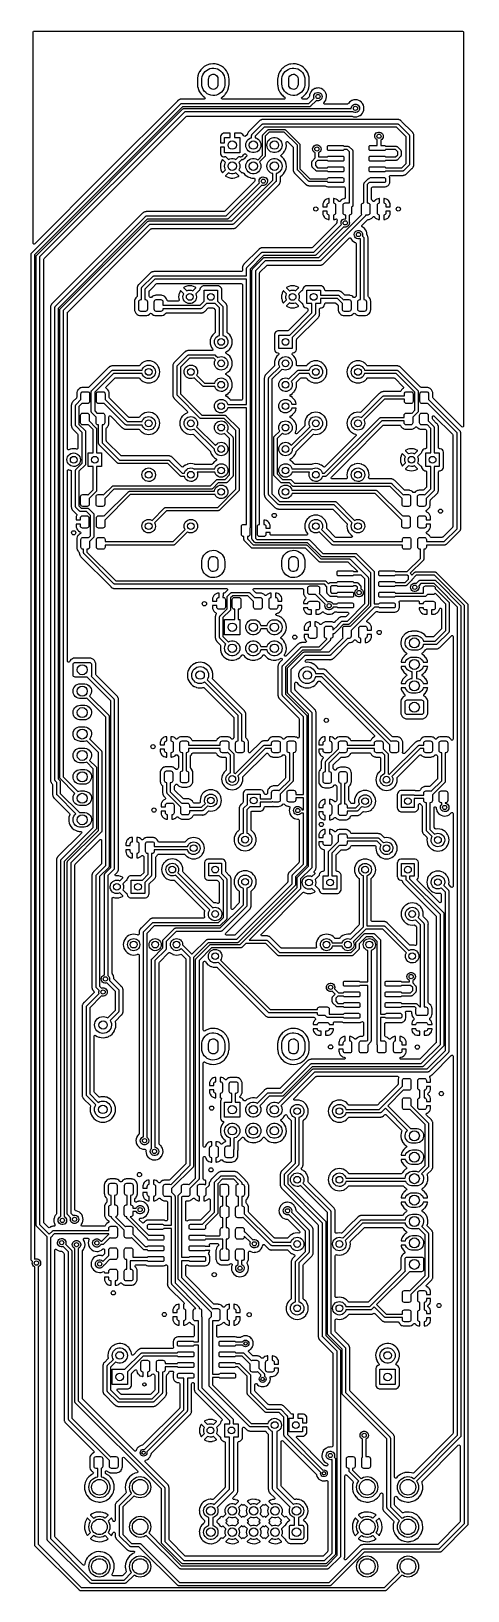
# Model space of a CAD drawing. Extents: x 83 to 135, y -230 to -45.
import ezdxf

# ---------------------------------------------------------------- set-up
doc = ezdxf.new("R2010")
doc.units = 0
doc.layers.add('BLACK', color=7, linetype='CONTINUOUS')

msp = doc.modelspace()

# ---------------------------------------------------------------- linework, layer by layer
at = {"layer": 'BLACK', "linetype": 'CONTINUOUS'}
for p, q in [((83.0585, -45.0845), (83.0785, -45.0164)), ((83.0585, -70.0673), (83.0585, -45.0845)), ((83.0785, -45.0164), (83.1322, -44.9699)), ((83.1322, -44.9699), (83.1845, -44.9585)), ((83.1845, -44.9585), (133.986, -44.9585)), ((133.986, -44.9585), (134.054, -44.9785)), ((134.054, -44.9785), (134.1, -45.0322)), ((134.1, -45.0322), (134.112, -45.0845)), ((134.112, -45.0845), (134.112, -91.7608)), ((102.733, -49.9155), (102.697, -49.9891)), ((102.815, -49.7504), (102.733, -49.9155)), ((102.817, -49.7463), (102.815, -49.7504)), ((102.815, -49.7504), (102.815, -49.7504)), ((102.972, -49.5235), (102.817, -49.7463)), ((103.029, -49.4622), (102.972, -49.5235)), ((103.154, -49.3287), (103.029, -49.4622)), ((103.157, -49.3254), (103.154, -49.3287)), ((103.369, -49.156), (103.157, -49.3254)), ((103.309, -49.9297), (103.455, -49.7519)), ((103.603, -49.019), (103.369, -49.156)), ((103.455, -49.7519), (103.629, -49.6011)), ((103.607, -49.0173), (103.603, -49.019)), ((103.85, -48.9189), (103.607, -49.0173)), ((103.629, -49.6011), (103.825, -49.4818)), ((103.825, -49.4818), (104.039, -49.3974)), ((103.854, -48.9172), (103.85, -48.9189)), ((103.85, -48.9189), (103.85, -48.9189)), ((103.983, -48.8856), (103.854, -48.9172)), ((104.113, -48.8538), (103.983, -48.8856)), ((104.039, -49.3974), (104.264, -49.3501)), ((104.118, -48.8527), (104.113, -48.8538)), ((104.113, -48.8538), (104.113, -48.8538)), ((104.387, -48.827), (104.118, -48.8527)), ((104.264, -49.3501), (104.494, -49.3415)), ((104.392, -48.8272), (104.387, -48.827)), ((104.654, -48.8402), (104.392, -48.8272)), ((104.392, -48.8272), (104.392, -48.8272)), ((104.494, -49.3415), (104.722, -49.3717)), ((104.658, -48.8405), (104.654, -48.8402)), ((104.654, -48.8402), (104.654, -48.8402)), ((104.663, -48.8413), (104.658, -48.8405)), ((104.826, -48.8736), (104.663, -48.8413)), ((104.663, -48.8413), (104.663, -48.8413)), ((104.722, -49.3717), (104.942, -49.4399)), ((104.924, -48.8929), (104.826, -48.8736)), ((104.998, -48.9189), (104.924, -48.8929)), ((104.942, -49.4399), (105.147, -49.5441)), ((105.176, -48.9817), (104.998, -48.9189)), ((105.147, -49.5441), (105.331, -49.6814)), ((105.18, -48.9832), (105.176, -48.9817)), ((105.176, -48.9817), (105.176, -48.9817)), ((105.42, -49.1095), (105.18, -48.9832)), ((105.331, -49.6814), (105.49, -49.8478)), ((105.639, -49.269), (105.42, -49.1095)), ((105.49, -49.8478), (105.618, -50.0386)), ((105.833, -49.4586), (105.639, -49.269)), ((105.998, -49.6741), (105.833, -49.4586)), ((106.129, -49.9112), (105.998, -49.6741)), ((106.225, -50.1648), (106.129, -49.9112)), ((112.233, -49.9155), (112.197, -49.9891)), ((112.315, -49.7504), (112.233, -49.9155)), ((112.317, -49.7463), (112.315, -49.7504)), ((112.315, -49.7504), (112.315, -49.7504)), ((112.472, -49.5235), (112.317, -49.7463)), ((112.529, -49.4622), (112.472, -49.5235)), ((112.654, -49.3287), (112.529, -49.4622)), ((112.657, -49.3254), (112.654, -49.3287)), ((112.869, -49.156), (112.657, -49.3254)), ((112.809, -49.9297), (112.955, -49.7519)), ((113.103, -49.019), (112.869, -49.156)), ((112.955, -49.7519), (113.129, -49.6011)), ((113.107, -49.0173), (113.103, -49.019)), ((113.35, -48.9189), (113.107, -49.0173)), ((113.129, -49.6011), (113.325, -49.4818)), ((113.325, -49.4818), (113.539, -49.3974)), ((113.354, -48.9172), (113.35, -48.9189)), ((113.35, -48.9189), (113.35, -48.9189)), ((113.483, -48.8856), (113.354, -48.9172)), ((113.613, -48.8538), (113.483, -48.8856)), ((113.539, -49.3974), (113.764, -49.3501)), ((113.618, -48.8527), (113.613, -48.8538)), ((113.613, -48.8538), (113.613, -48.8538)), ((113.887, -48.827), (113.618, -48.8527)), ((113.764, -49.3501), (113.994, -49.3415)), ((113.892, -48.8272), (113.887, -48.827)), ((114.154, -48.8402), (113.892, -48.8272)), ((113.892, -48.8272), (113.892, -48.8272)), ((113.994, -49.3415), (114.222, -49.3717)), ((114.158, -48.8405), (114.154, -48.8402)), ((114.154, -48.8402), (114.154, -48.8402)), ((114.163, -48.8413), (114.158, -48.8405)), ((114.326, -48.8736), (114.163, -48.8413)), ((114.163, -48.8413), (114.163, -48.8413)), ((114.222, -49.3717), (114.442, -49.4399)), ((114.424, -48.8929), (114.326, -48.8736)), ((114.498, -48.9189), (114.424, -48.8929)), ((114.442, -49.4399), (114.647, -49.5441)), ((114.676, -48.9817), (114.498, -48.9189)), ((114.647, -49.5441), (114.831, -49.6814)), ((114.68, -48.9832), (114.676, -48.9817)), ((114.676, -48.9817), (114.676, -48.9817)), ((114.92, -49.1095), (114.68, -48.9832)), ((114.831, -49.6814), (114.99, -49.8478)), ((115.139, -49.269), (114.92, -49.1095)), ((114.99, -49.8478), (115.118, -50.0386)), ((115.333, -49.4586), (115.139, -49.269)), ((115.498, -49.6741), (115.333, -49.4586)), ((115.629, -49.9112), (115.498, -49.6741)), ((115.725, -50.1648), (115.629, -49.9112)), ((102.566, -50.5139), (102.561, -50.5996)), ((102.561, -50.5996), (102.561, -51.2889)), ((102.561, -51.2889), (102.562, -51.2912)), ((102.562, -51.2912), (102.562, -51.2912)), ((102.562, -51.2912), (102.57, -51.4022)), ((102.612, -50.2468), (102.566, -50.5139)), ((102.57, -51.4022), (102.576, -51.4905)), ((102.576, -51.4905), (102.577, -51.4949)), ((102.577, -51.4949), (102.577, -51.4949)), ((102.577, -51.4949), (102.626, -51.7141)), ((102.697, -49.9891), (102.612, -50.2468)), ((102.626, -51.7141), (102.635, -51.7552)), ((102.635, -51.7552), (102.636, -51.7595)), ((102.636, -51.7595), (102.72, -51.981)), ((103.07, -50.7), (103.076, -50.572)), ((103.07, -51.22), (103.07, -50.7)), ((103.089, -51.4491), (103.07, -51.22)), ((103.076, -50.572), (103.117, -50.3457)), ((103.147, -51.6717), (103.089, -51.4491)), ((103.117, -50.3457), (103.195, -50.1295)), ((103.242, -51.8814), (103.147, -51.6717)), ((103.195, -50.1295), (103.309, -49.9297)), ((103.88, -50.61), (103.886, -50.5297)), ((103.88, -51.31), (103.88, -50.61)), ((103.9, -51.4579), (103.88, -51.31)), ((103.886, -50.5297), (103.928, -50.3863)), ((103.96, -51.5949), (103.9, -51.4579)), ((103.928, -50.3863), (104.006, -50.2594)), ((104.053, -51.7109), (103.96, -51.5949)), ((104.006, -50.2594), (104.116, -50.1584)), ((104.175, -51.7974), (104.053, -51.7109)), ((104.116, -50.1584), (104.249, -50.0906)), ((104.249, -50.0906), (104.395, -50.0611)), ((104.395, -50.0611), (104.544, -50.072)), ((104.544, -50.072), (104.685, -50.1226)), ((104.744, -51.7616), (104.611, -51.8294)), ((104.685, -50.1226), (104.807, -50.2091)), ((104.854, -51.6606), (104.744, -51.7616)), ((104.807, -50.2091), (104.9, -50.3251)), ((104.932, -51.5337), (104.854, -51.6606)), ((104.9, -50.3251), (104.96, -50.4621)), ((104.974, -51.3903), (104.932, -51.5337)), ((104.96, -50.4621), (104.98, -50.61)), ((104.98, -51.31), (104.974, -51.3903)), ((104.98, -50.61), (104.98, -51.31)), ((105.618, -50.0386), (105.713, -50.2483)), ((105.743, -51.5743), (105.665, -51.7905)), ((105.713, -50.2483), (105.771, -50.4709)), ((105.784, -51.348), (105.743, -51.5743)), ((105.771, -50.4709), (105.79, -50.7)), ((105.79, -51.22), (105.784, -51.348)), ((105.79, -50.7), (105.79, -51.22)), ((106.163, -51.9309), (106.248, -51.6732)), ((106.226, -50.1692), (106.225, -50.1648)), ((106.283, -50.4251), (106.226, -50.1692)), ((106.226, -50.1692), (106.226, -50.1692)), ((106.248, -51.6732), (106.294, -51.4061)), ((106.284, -50.4295), (106.283, -50.4251)), ((106.284, -50.4341), (106.284, -50.4295)), ((106.296, -50.6012), (106.284, -50.4341)), ((106.294, -51.4061), (106.298, -51.3204)), ((106.298, -50.6311), (106.296, -50.6012)), ((106.298, -51.3204), (106.298, -50.6311)), ((112.066, -50.5139), (112.061, -50.5996)), ((112.061, -50.5996), (112.061, -51.2889)), ((112.061, -51.2889), (112.062, -51.2912)), ((112.062, -51.2912), (112.062, -51.2912)), ((112.062, -51.2912), (112.07, -51.4022)), ((112.112, -50.2468), (112.066, -50.5139)), ((112.07, -51.4022), (112.076, -51.4905)), ((112.076, -51.4905), (112.077, -51.4949)), ((112.077, -51.4949), (112.077, -51.4949)), ((112.077, -51.4949), (112.126, -51.7141)), ((112.197, -49.9891), (112.112, -50.2468)), ((112.126, -51.7141), (112.135, -51.7552)), ((112.135, -51.7552), (112.136, -51.7595)), ((112.136, -51.7595), (112.22, -51.981)), ((112.57, -50.7), (112.576, -50.572)), ((112.57, -51.22), (112.57, -50.7)), ((112.589, -51.4491), (112.57, -51.22)), ((112.576, -50.572), (112.617, -50.3457)), ((112.647, -51.6717), (112.589, -51.4491)), ((112.617, -50.3457), (112.695, -50.1295)), ((112.742, -51.8814), (112.647, -51.6717)), ((112.695, -50.1295), (112.809, -49.9297)), ((113.38, -50.61), (113.386, -50.5297)), ((113.38, -51.31), (113.38, -50.61)), ((113.4, -51.4579), (113.38, -51.31)), ((113.386, -50.5297), (113.428, -50.3863)), ((113.46, -51.5949), (113.4, -51.4579)), ((113.428, -50.3863), (113.506, -50.2594)), ((113.553, -51.7109), (113.46, -51.5949)), ((113.506, -50.2594), (113.616, -50.1584)), ((113.675, -51.7974), (113.553, -51.7109)), ((113.616, -50.1584), (113.749, -50.0906)), ((113.749, -50.0906), (113.895, -50.0611)), ((113.895, -50.0611), (114.044, -50.072)), ((114.044, -50.072), (114.185, -50.1226)), ((114.244, -51.7616), (114.111, -51.8294)), ((114.185, -50.1226), (114.307, -50.2091)), ((114.354, -51.6606), (114.244, -51.7616)), ((114.307, -50.2091), (114.4, -50.3251)), ((114.432, -51.5337), (114.354, -51.6606)), ((114.4, -50.3251), (114.46, -50.4621)), ((114.474, -51.3903), (114.432, -51.5337)), ((114.46, -50.4621), (114.48, -50.61)), ((114.48, -51.31), (114.474, -51.3903)), ((114.48, -50.61), (114.48, -51.31)), ((115.118, -50.0386), (115.213, -50.2483)), ((115.243, -51.5743), (115.165, -51.7905)), ((115.213, -50.2483), (115.271, -50.4709)), ((115.284, -51.348), (115.243, -51.5743)), ((115.271, -50.4709), (115.29, -50.7)), ((115.29, -51.22), (115.284, -51.348)), ((115.29, -50.7), (115.29, -51.22)), ((115.663, -51.9309), (115.748, -51.6732)), ((115.726, -50.1692), (115.725, -50.1648)), ((115.783, -50.4251), (115.726, -50.1692)), ((115.726, -50.1692), (115.726, -50.1692)), ((115.748, -51.6732), (115.794, -51.4061)), ((115.784, -50.4295), (115.783, -50.4251)), ((115.784, -50.4341), (115.784, -50.4295)), ((115.796, -50.6012), (115.784, -50.4341)), ((115.794, -51.4061), (115.798, -51.3204)), ((115.798, -50.6311), (115.796, -50.6012)), ((115.798, -51.3204), (115.798, -50.6311)), ((116.539, -51.7422), (116.46, -51.7654)), ((116.644, -51.7113), (116.539, -51.7422)), ((116.65, -51.7096), (116.644, -51.7113)), ((116.644, -51.7113), (116.644, -51.7113)), ((116.656, -51.709), (116.65, -51.7096)), ((116.765, -51.6992), (116.656, -51.709)), ((116.656, -51.709), (116.656, -51.709)), ((116.847, -51.6916), (116.765, -51.6992)), ((116.853, -51.6923), (116.847, -51.6916)), ((117.038, -51.7117), (116.853, -51.6923)), ((116.853, -51.6923), (116.853, -51.6923)), ((117.044, -51.7123), (117.038, -51.7117)), ((117.038, -51.7117), (117.038, -51.7117)), ((117.233, -51.7708), (117.044, -51.7123)), ((82.9013, -71.2479), (100.57, -53.5793)), ((100.193, -53.2374), (91.6296, -61.8004)), ((100.198, -53.2322), (100.193, -53.2374)), ((100.234, -53.1913), (100.198, -53.2322)), ((100.239, -53.1856), (100.234, -53.1913)), ((100.234, -53.1913), (100.234, -53.1913)), ((100.261, -53.1707), (100.239, -53.1856)), ((100.275, -53.1607), (100.261, -53.1707)), ((100.292, -53.1495), (100.275, -53.1607)), ((100.297, -53.1456), (100.292, -53.1495)), ((100.342, -53.1113), (100.297, -53.1456)), ((100.348, -53.1067), (100.342, -53.1113)), ((100.342, -53.1113), (100.342, -53.1113)), ((100.355, -53.1036), (100.348, -53.1067)), ((100.357, -53.1023), (100.355, -53.1036)), ((100.372, -53.0941), (100.357, -53.1023)), ((100.374, -53.0928), (100.372, -53.0941)), ((100.38, -53.0885), (100.374, -53.0928)), ((100.387, -53.0858), (100.38, -53.0885)), ((100.42, -53.0736), (100.387, -53.0858)), ((100.387, -53.0858), (100.387, -53.0858)), ((100.44, -53.0659), (100.42, -53.0736)), ((100.446, -53.0634), (100.44, -53.0659)), ((100.505, -53.0378), (100.446, -53.0634)), ((100.512, -53.0365), (100.505, -53.0378)), ((100.515, -53.0357), (100.512, -53.0365)), ((100.531, -53.0312), (100.515, -53.0357)), ((100.534, -53.0306), (100.531, -53.0312)), ((100.541, -53.0279), (100.534, -53.0306)), ((100.604, -53.0202), (100.541, -53.0279)), ((100.57, -53.5793), (100.598, -53.5616)), ((100.598, -53.5616), (100.624, -53.5408)), ((100.611, -53.0193), (100.604, -53.0202)), ((100.674, -53.0083), (100.611, -53.0193)), ((100.624, -53.5408), (100.635, -53.5382)), ((100.635, -53.5382), (100.645, -53.5321)), ((100.645, -53.5321), (100.678, -53.5284)), ((100.681, -53.0088), (100.674, -53.0083)), ((100.678, -53.5284), (100.711, -53.521)), ((100.731, -53.0122), (100.681, -53.0088)), ((100.681, -53.0088), (100.681, -53.0088)), ((100.711, -53.521), (115.741, -53.521)), ((100.74, -53.0125), (100.731, -53.0122)), ((103.33, -53.0125), (100.74, -53.0125)), ((102.72, -51.981), (102.731, -52.0088)), ((102.731, -52.0088), (102.862, -52.2459)), ((102.862, -52.2459), (103.027, -52.4614)), ((103.027, -52.4614), (103.03, -52.4646)), ((103.03, -52.4646), (103.03, -52.4646)), ((103.03, -52.4646), (103.127, -52.5596)), ((103.127, -52.5596), (103.221, -52.651)), ((103.221, -52.651), (103.224, -52.6537)), ((103.224, -52.6537), (103.224, -52.6537)), ((103.224, -52.6537), (103.404, -52.7846)), ((103.37, -52.0722), (103.242, -51.8814)), ((103.359, -53.0092), (103.33, -53.0125)), ((103.42, -52.9744), (103.359, -53.0092)), ((103.529, -52.2386), (103.37, -52.0722)), ((103.404, -52.7846), (103.448, -52.8409)), ((103.454, -52.9116), (103.42, -52.9744)), ((103.448, -52.8409), (103.454, -52.9116)), ((103.713, -52.3759), (103.529, -52.2386)), ((103.918, -52.4801), (103.713, -52.3759)), ((104.138, -52.5483), (103.918, -52.4801)), ((104.366, -52.5785), (104.138, -52.5483)), ((104.316, -51.848), (104.175, -51.7974)), ((104.465, -51.8589), (104.316, -51.848)), ((104.596, -52.5699), (104.366, -52.5785)), ((104.611, -51.8294), (104.465, -51.8589)), ((104.821, -52.5226), (104.596, -52.5699)), ((105.035, -52.4382), (104.821, -52.5226)), ((105.231, -52.3189), (105.035, -52.4382)), ((105.405, -52.1681), (105.231, -52.3189)), ((105.551, -51.9903), (105.405, -52.1681)), ((105.407, -52.8686), (105.436, -52.804)), ((105.417, -52.9388), (105.407, -52.8686)), ((105.463, -52.9925), (105.417, -52.9388)), ((105.436, -52.804), (105.468, -52.7778)), ((105.531, -53.0125), (105.463, -52.9925)), ((105.468, -52.7778), (105.491, -52.764)), ((105.491, -52.764), (105.703, -52.5946)), ((112.83, -53.0125), (105.531, -53.0125)), ((105.665, -51.7905), (105.551, -51.9903)), ((105.703, -52.5946), (105.824, -52.4646)), ((105.824, -52.4646), (105.885, -52.3998)), ((105.885, -52.3998), (105.888, -52.3965)), ((105.885, -52.3998), (105.885, -52.3998)), ((105.888, -52.3965), (106.043, -52.1737)), ((106.043, -52.1737), (106.045, -52.1696)), ((106.045, -52.1696), (106.161, -51.935)), ((106.161, -51.935), (106.163, -51.9309)), ((106.161, -51.935), (106.161, -51.935)), ((112.22, -51.981), (112.231, -52.0088)), ((112.231, -52.0088), (112.362, -52.2459)), ((112.362, -52.2459), (112.527, -52.4614)), ((112.527, -52.4614), (112.53, -52.4646)), ((112.53, -52.4646), (112.53, -52.4646)), ((112.53, -52.4646), (112.627, -52.5596)), ((112.627, -52.5596), (112.721, -52.651)), ((112.721, -52.651), (112.724, -52.6537)), ((112.724, -52.6537), (112.724, -52.6537)), ((112.724, -52.6537), (112.904, -52.7846)), ((112.87, -52.0722), (112.742, -51.8814)), ((112.859, -53.0092), (112.83, -53.0125)), ((112.92, -52.9744), (112.859, -53.0092)), ((113.029, -52.2386), (112.87, -52.0722)), ((112.904, -52.7846), (112.948, -52.8409)), ((112.954, -52.9116), (112.92, -52.9744)), ((112.948, -52.8409), (112.954, -52.9116)), ((113.213, -52.3759), (113.029, -52.2386)), ((113.418, -52.4801), (113.213, -52.3759)), ((113.638, -52.5483), (113.418, -52.4801)), ((113.866, -52.5785), (113.638, -52.5483)), ((113.816, -51.848), (113.675, -51.7974)), ((113.965, -51.8589), (113.816, -51.848)), ((114.096, -52.5699), (113.866, -52.5785)), ((114.111, -51.8294), (113.965, -51.8589)), ((114.321, -52.5226), (114.096, -52.5699)), ((114.535, -52.4382), (114.321, -52.5226)), ((114.731, -52.3189), (114.535, -52.4382)), ((114.905, -52.1681), (114.731, -52.3189)), ((115.051, -51.9903), (114.905, -52.1681)), ((114.907, -52.8686), (114.936, -52.804)), ((114.917, -52.9388), (114.907, -52.8686)), ((114.963, -52.9925), (114.917, -52.9388)), ((114.936, -52.804), (114.968, -52.7778)), ((115.031, -53.0125), (114.963, -52.9925)), ((114.968, -52.7778), (114.991, -52.764)), ((114.991, -52.764), (115.203, -52.5946)), ((115.478, -53.0125), (115.031, -53.0125)), ((115.165, -51.7905), (115.051, -51.9903)), ((115.203, -52.5946), (115.324, -52.4646)), ((115.324, -52.4646), (115.385, -52.3998)), ((115.385, -52.3998), (115.388, -52.3965)), ((115.385, -52.3998), (115.385, -52.3998)), ((115.388, -52.3965), (115.543, -52.1737)), ((115.505, -53.0096), (115.478, -53.0125)), ((115.567, -52.9756), (115.505, -53.0096)), ((115.543, -52.1737), (115.545, -52.1696)), ((115.545, -52.1696), (115.661, -51.935)), ((115.792, -52.7507), (115.567, -52.9756)), ((115.661, -51.935), (115.663, -51.9309)), ((115.661, -51.935), (115.661, -51.935)), ((115.741, -53.521), (116.378, -52.8841)), ((115.801, -52.7411), (115.792, -52.7507)), ((115.828, -52.6757), (115.801, -52.7411)), ((115.831, -52.6537), (115.828, -52.6757)), ((115.849, -52.4943), (115.831, -52.6537)), ((115.851, -52.4884), (115.849, -52.4943)), ((115.907, -52.3117), (115.851, -52.4884)), ((115.909, -52.3058), (115.907, -52.3117)), ((115.907, -52.3117), (115.907, -52.3117)), ((115.942, -52.2459), (115.909, -52.3058)), ((116.001, -52.1379), (115.942, -52.2459)), ((116.66, -53.1674), (115.965, -53.8627)), ((116.004, -52.1325), (116.001, -52.1379)), ((116.001, -52.1379), (116.001, -52.1379)), ((116.131, -51.981), (116.004, -52.1325)), ((116.285, -51.857), (116.131, -51.981)), ((116.364, -51.8157), (116.285, -51.857)), ((116.34, -52.6989), (116.362, -52.5588)), ((116.358, -52.8395), (116.34, -52.6989)), ((116.378, -52.8841), (116.358, -52.8395)), ((116.362, -52.5588), (116.422, -52.4305)), ((116.455, -51.7683), (116.364, -51.8157)), ((116.422, -52.4305), (116.516, -52.3242)), ((116.46, -51.7654), (116.455, -51.7683)), ((116.455, -51.7683), (116.455, -51.7683)), ((116.516, -52.3242), (116.636, -52.2486)), ((116.636, -52.2486), (116.772, -52.2096)), ((116.76, -53.1986), (116.66, -53.1674)), ((116.902, -53.2012), (116.76, -53.1986)), ((116.772, -52.2096), (116.914, -52.2105)), ((117.039, -53.1639), (116.902, -53.2012)), ((116.914, -52.2105), (117.05, -52.2511)), ((117.159, -53.0897), (117.039, -53.1639)), ((117.05, -52.2511), (117.169, -52.3282)), ((117.255, -52.9846), (117.159, -53.0897)), ((117.169, -52.3282), (117.261, -52.4356)), ((117.407, -51.8649), (117.233, -51.7708)), ((117.316, -52.857), (117.255, -52.9846)), ((117.261, -52.4356), (117.32, -52.5647)), ((117.34, -52.7172), (117.316, -52.857)), ((117.32, -52.5647), (117.34, -52.705)), ((117.34, -52.705), (117.34, -52.7172)), ((117.411, -51.8688), (117.407, -51.8649)), ((117.553, -51.9857), (117.411, -51.8688)), ((117.411, -51.8688), (117.411, -51.8688)), ((117.54, -53.4681), (117.569, -53.4037)), ((117.55, -53.5384), (117.54, -53.4681)), ((117.596, -53.592), (117.55, -53.5384)), ((117.559, -51.9909), (117.553, -51.9857)), ((117.563, -51.9957), (117.559, -51.9909)), ((117.614, -52.0579), (117.563, -51.9957)), ((117.563, -51.9957), (117.563, -51.9957)), ((117.569, -53.4037), (117.579, -53.3927)), ((117.579, -53.3927), (117.668, -53.2891)), ((117.665, -53.612), (117.596, -53.592)), ((117.684, -52.1442), (117.614, -52.0579)), ((120.329, -53.612), (117.665, -53.612)), ((117.668, -53.2891), (117.766, -53.1172)), ((117.777, -52.3188), (117.684, -52.1442)), ((117.766, -53.1172), (117.828, -52.9295)), ((117.834, -52.5082), (117.777, -52.3188)), ((117.828, -52.9295), (117.853, -52.7333)), ((117.853, -52.705), (117.834, -52.5082)), ((117.853, -52.7333), (117.853, -52.705)), ((120.389, -53.5968), (120.329, -53.612)), ((120.439, -53.5467), (120.389, -53.5968)), ((120.446, -53.5349), (120.439, -53.5467)), ((120.449, -53.5295), (120.446, -53.5349)), ((120.446, -53.5349), (120.446, -53.5349)), ((120.576, -53.378), (120.449, -53.5295)), ((120.73, -53.254), (120.576, -53.378)), ((120.85, -53.1913), (120.73, -53.254)), ((120.9, -53.1653), (120.85, -53.1913)), ((120.905, -53.1624), (120.9, -53.1653)), ((120.9, -53.1653), (120.9, -53.1653)), ((120.984, -53.1392), (120.905, -53.1624)), ((121.089, -53.1083), (120.984, -53.1392)), ((121.081, -53.6456), (121.217, -53.6066)), ((121.095, -53.1066), (121.089, -53.1083)), ((121.089, -53.1083), (121.089, -53.1083)), ((121.101, -53.106), (121.095, -53.1066)), ((121.21, -53.0962), (121.101, -53.106)), ((121.101, -53.106), (121.101, -53.106)), ((121.292, -53.0886), (121.21, -53.0962)), ((121.217, -53.6066), (121.359, -53.6075)), ((121.298, -53.0893), (121.292, -53.0886)), ((121.483, -53.1087), (121.298, -53.0893)), ((121.298, -53.0893), (121.298, -53.0893)), ((121.359, -53.6075), (121.495, -53.6481)), ((121.489, -53.1093), (121.483, -53.1087)), ((121.483, -53.1087), (121.483, -53.1087)), ((121.678, -53.1678), (121.489, -53.1093)), ((121.852, -53.2619), (121.678, -53.1678)), ((121.856, -53.2658), (121.852, -53.2619)), ((121.998, -53.3827), (121.856, -53.2658)), ((121.856, -53.2658), (121.856, -53.2658)), ((122.004, -53.3879), (121.998, -53.3827)), ((122.008, -53.3927), (122.004, -53.3879)), ((122.017, -53.4037), (122.008, -53.3927)), ((122.008, -53.3927), (122.008, -53.3927)), ((122.129, -53.5412), (122.017, -53.4037)), ((122.222, -53.7158), (122.129, -53.5412)), ((100.794, -53.921), (83.2427, -71.4722)), ((83.5008, -71.4962), (100.818, -54.1788)), ((101.042, -54.5205), (83.8422, -71.7205)), ((84.3876, -71.8942), (101.216, -55.0659)), ((115.824, -53.921), (100.794, -53.921)), ((100.818, -54.1788), (100.846, -54.1611)), ((100.846, -54.1611), (100.873, -54.1403)), ((100.873, -54.1403), (100.884, -54.1377)), ((100.884, -54.1377), (100.894, -54.1316)), ((100.894, -54.1316), (100.927, -54.1279)), ((100.927, -54.1279), (100.959, -54.1205)), ((100.959, -54.1205), (120.788, -54.1205)), ((121.02, -54.5205), (101.042, -54.5205)), ((101.216, -55.0659), (101.278, -55.0319)), ((101.278, -55.0319), (101.305, -55.029)), ((101.305, -55.029), (120.854, -55.029)), ((110.157, -55.4508), (110.098, -55.4764)), ((110.164, -55.4495), (110.157, -55.4508)), ((110.167, -55.4487), (110.164, -55.4495)), ((110.183, -55.4442), (110.167, -55.4487)), ((110.186, -55.4436), (110.183, -55.4442)), ((110.193, -55.4409), (110.186, -55.4436)), ((110.256, -55.4332), (110.193, -55.4409)), ((110.263, -55.4323), (110.256, -55.4332)), ((110.326, -55.4213), (110.263, -55.4323)), ((110.333, -55.4218), (110.326, -55.4213)), ((110.383, -55.4252), (110.333, -55.4218)), ((110.333, -55.4218), (110.333, -55.4218)), ((110.392, -55.4255), (110.383, -55.4252)), ((126.213, -55.4255), (110.392, -55.4255)), ((115.857, -53.9136), (115.824, -53.921)), ((115.89, -53.9099), (115.857, -53.9136)), ((115.9, -53.9038), (115.89, -53.9099)), ((115.911, -53.9012), (115.9, -53.9038)), ((115.937, -53.8804), (115.911, -53.9012)), ((115.965, -53.8627), (115.937, -53.8804)), ((120.785, -54.0959), (120.807, -53.9558)), ((120.788, -54.1205), (120.785, -54.0959)), ((120.807, -53.9558), (120.867, -53.8275)), ((120.854, -55.029), (120.893, -55.0352)), ((120.867, -53.8275), (120.961, -53.7212)), ((120.893, -55.0352), (121.067, -55.0917)), ((120.961, -53.7212), (121.081, -53.6456)), ((121.07, -54.5533), (121.02, -54.5205)), ((121.067, -55.0917), (121.264, -55.1152)), ((121.205, -54.5956), (121.07, -54.5533)), ((121.347, -54.5982), (121.205, -54.5956)), ((121.264, -55.1152), (121.27, -55.1147)), ((121.27, -55.1147), (121.455, -55.1005)), ((121.27, -55.1147), (121.27, -55.1147)), ((121.484, -54.5609), (121.347, -54.5982)), ((121.455, -55.1005), (121.461, -55.1)), ((121.455, -55.1005), (121.455, -55.1005)), ((121.461, -55.1), (121.651, -55.0468)), ((121.604, -54.4867), (121.484, -54.5609)), ((121.495, -53.6481), (121.614, -53.7252)), ((121.7, -54.3816), (121.604, -54.4867)), ((121.614, -53.7252), (121.706, -53.8326)), ((121.651, -55.0468), (121.657, -55.044)), ((121.657, -55.044), (121.822, -54.9604)), ((121.657, -55.044), (121.657, -55.044)), ((121.761, -54.254), (121.7, -54.3816)), ((121.706, -53.8326), (121.765, -53.9617)), ((121.785, -54.1142), (121.761, -54.254)), ((121.765, -53.9617), (121.785, -54.102)), ((121.785, -54.102), (121.785, -54.1142)), ((121.822, -54.9604), (121.828, -54.9576)), ((121.822, -54.9604), (121.822, -54.9604)), ((121.828, -54.9576), (121.984, -54.8359)), ((121.984, -54.8359), (122.113, -54.6861)), ((122.113, -54.6861), (122.211, -54.5142)), ((122.211, -54.5142), (122.273, -54.3265)), ((122.279, -53.9052), (122.222, -53.7158)), ((122.273, -54.3265), (122.298, -54.1303)), ((122.298, -54.102), (122.279, -53.9052)), ((122.298, -54.1303), (122.298, -54.102)), ((126.221, -55.4253), (126.213, -55.4255)), ((126.275, -55.4221), (126.221, -55.4253)), ((126.283, -55.4217), (126.275, -55.4221)), ((126.275, -55.4221), (126.275, -55.4221)), ((126.346, -55.4333), (126.283, -55.4217)), ((126.352, -55.4344), (126.346, -55.4333)), ((126.378, -55.4378), (126.352, -55.4344)), ((126.408, -55.4417), (126.378, -55.4378)), ((126.415, -55.4427), (126.408, -55.4417)), ((126.408, -55.4417), (126.408, -55.4417)), ((126.423, -55.4455), (126.415, -55.4427)), ((126.425, -55.4461), (126.423, -55.4455)), ((126.441, -55.4508), (126.425, -55.4461)), ((126.444, -55.4516), (126.441, -55.4508)), ((126.451, -55.453), (126.444, -55.4516)), ((126.51, -55.4792), (126.451, -55.453)), ((105.335, -57.3064), (105.327, -57.3219)), ((105.412, -57.2043), (105.335, -57.3064)), ((105.424, -57.1917), (105.412, -57.2043)), ((105.526, -57.1152), (105.424, -57.1917)), ((105.542, -57.1067), (105.526, -57.1152)), ((105.662, -57.0615), (105.542, -57.1067)), ((105.678, -57.0579), (105.662, -57.0615)), ((105.729, -57.0524), (105.678, -57.0579)), ((105.735, -57.052), (105.729, -57.0524)), ((106.412, -57.052), (105.735, -57.052)), ((106.42, -57.0537), (106.412, -57.052)), ((106.422, -57.0549), (106.42, -57.0537)), ((106.426, -57.0701), (106.422, -57.0549)), ((106.426, -57.56), (106.426, -57.0701)), ((106.936, -57.0579), (106.934, -57.0655)), ((106.934, -57.0655), (106.934, -57.56)), ((106.937, -57.0565), (106.936, -57.0579)), ((106.952, -57.052), (106.937, -57.0565)), ((107.625, -57.052), (106.952, -57.052)), ((107.631, -57.0524), (107.625, -57.052)), ((107.682, -57.0579), (107.631, -57.0524)), ((107.698, -57.0615), (107.682, -57.0579)), ((107.818, -57.1067), (107.698, -57.0615)), ((107.834, -57.1152), (107.818, -57.1067)), ((107.936, -57.1917), (107.834, -57.1152)), ((107.948, -57.2043), (107.936, -57.1917)), ((108.025, -57.3064), (107.948, -57.2043)), ((108.033, -57.3219), (108.025, -57.3064)), ((108.423, -57.2672), (108.246, -57.4)), ((108.427, -57.2641), (108.423, -57.2672)), ((108.423, -57.2672), (108.423, -57.2672)), ((108.428, -57.2635), (108.427, -57.2641)), ((108.455, -57.2397), (108.428, -57.2635)), ((108.484, -57.1747), (108.455, -57.2397)), ((108.488, -57.147), (108.484, -57.1747)), ((108.489, -57.1395), (108.488, -57.147)), ((108.488, -57.147), (108.488, -57.147)), ((108.491, -57.1324), (108.489, -57.1395)), ((108.492, -57.1298), (108.491, -57.1324)), ((108.497, -57.1136), (108.492, -57.1298)), ((108.498, -57.111), (108.497, -57.1136)), ((108.499, -57.1036), (108.498, -57.111)), ((108.525, -57.0453), (108.499, -57.1036)), ((108.528, -57.0393), (108.525, -57.0453)), ((108.548, -56.9868), (108.528, -57.0393)), ((108.551, -56.9797), (108.548, -56.9868)), ((108.548, -56.9868), (108.548, -56.9868)), ((108.555, -56.9735), (108.551, -56.9797)), ((108.557, -56.9712), (108.555, -56.9735)), ((108.565, -56.9565), (108.557, -56.9712)), ((108.566, -56.9542), (108.565, -56.9565)), ((108.57, -56.9473), (108.566, -56.9542)), ((108.609, -56.897), (108.57, -56.9473)), ((108.613, -56.8917), (108.609, -56.897)), ((108.614, -56.8906), (108.613, -56.8917)), ((108.65, -56.8394), (108.614, -56.8906)), ((108.655, -56.8344), (108.65, -56.8394)), ((108.693, -56.8014), (108.655, -56.8344)), ((108.655, -56.8344), (108.655, -56.8344)), ((108.699, -56.7956), (108.693, -56.8014)), ((109.845, -55.6504), (108.699, -56.7956)), ((108.98, -57.3167), (108.987, -57.2841)), ((108.987, -57.2841), (108.991, -57.2509)), ((108.991, -57.2509), (108.997, -57.2412)), ((108.997, -57.2412), (109, -57.23)), ((109, -57.23), (109.021, -57.2039)), ((109.021, -57.2039), (109.039, -57.1756)), ((109.039, -57.1756), (110.222, -55.9923)), ((110.446, -56.334), (109.38, -57.3998)), ((109.85, -55.6452), (109.845, -55.6504)), ((109.886, -55.6043), (109.85, -55.6452)), ((109.891, -55.5986), (109.886, -55.6043)), ((109.886, -55.6043), (109.886, -55.6043)), ((109.944, -55.5625), (109.891, -55.5986)), ((109.949, -55.5586), (109.944, -55.5625)), ((109.994, -55.5243), (109.949, -55.5586)), ((110, -55.5197), (109.994, -55.5243)), ((109.994, -55.5243), (109.994, -55.5243)), ((110.007, -55.5166), (110, -55.5197)), ((110.009, -55.5153), (110.007, -55.5166)), ((110.024, -55.5071), (110.009, -55.5153)), ((110.026, -55.5058), (110.024, -55.5071)), ((110.032, -55.5015), (110.026, -55.5058)), ((110.039, -55.4988), (110.032, -55.5015)), ((110.072, -55.4866), (110.039, -55.4988)), ((110.039, -55.4988), (110.039, -55.4988)), ((110.092, -55.4789), (110.072, -55.4866)), ((110.098, -55.4764), (110.092, -55.4789)), ((110.222, -55.9923), (110.25, -55.9746)), ((110.25, -55.9746), (110.276, -55.9538)), ((110.276, -55.9538), (110.287, -55.9512)), ((110.286, -57.2977), (110.295, -57.2806)), ((110.286, -57.3174), (110.286, -57.2977)), ((110.287, -55.9512), (110.297, -55.9451)), ((110.295, -57.2806), (110.301, -57.2615)), ((110.297, -55.9451), (110.33, -55.9414)), ((110.301, -57.2615), (110.315, -57.2475)), ((110.315, -57.2475), (110.324, -57.2304)), ((110.324, -57.2304), (110.892, -56.6629)), ((110.33, -55.9414), (110.363, -55.934)), ((110.363, -55.934), (126.238, -55.934)), ((126.155, -56.334), (110.446, -56.334)), ((111.06, -56.919), (110.58, -57.3986)), ((110.892, -56.6629), (110.909, -56.6531)), ((110.909, -56.6531), (110.923, -56.6391)), ((110.923, -56.6391), (110.942, -56.634)), ((110.942, -56.634), (110.959, -56.6241)), ((110.959, -56.6241), (110.979, -56.6241)), ((110.979, -56.6241), (110.998, -56.619)), ((110.998, -56.619), (112.903, -56.619)), ((112.841, -56.919), (111.06, -56.919)), ((114.404, -58.4821), (112.841, -56.919)), ((112.903, -56.619), (112.922, -56.6241)), ((112.922, -56.6241), (112.942, -56.6241)), ((112.942, -56.6241), (112.959, -56.634)), ((112.959, -56.634), (112.978, -56.6391)), ((112.978, -56.6391), (112.992, -56.6531)), ((112.992, -56.6531), (113.009, -56.6629)), ((113.009, -56.6629), (114.66, -58.3139)), ((123.579, -57.3979), (123.601, -57.2578)), ((123.601, -57.2578), (123.661, -57.1295)), ((123.661, -57.1295), (123.755, -57.0232)), ((123.755, -57.0232), (123.875, -56.9476)), ((123.875, -56.9476), (124.011, -56.9086)), ((124.011, -56.9086), (124.153, -56.9095)), ((124.153, -56.9095), (124.289, -56.9501)), ((124.289, -56.9501), (124.408, -57.0272)), ((124.408, -57.0272), (124.5, -57.1346)), ((124.5, -57.1346), (124.559, -57.2637)), ((124.559, -57.2637), (124.579, -57.404)), ((127.308, -57.4868), (126.155, -56.334)), ((126.238, -55.934), (126.271, -55.9415)), ((126.271, -55.9415), (126.304, -55.9452)), ((126.304, -55.9452), (126.314, -55.9514)), ((126.314, -55.9514), (126.325, -55.9539)), ((126.325, -55.9539), (126.351, -55.9748)), ((126.351, -55.9748), (126.379, -55.9926)), ((126.379, -55.9926), (127.65, -57.2628)), ((126.516, -55.4818), (126.51, -55.4792)), ((126.568, -55.5022), (126.516, -55.4818)), ((126.575, -55.505), (126.568, -55.5022)), ((126.568, -55.5022), (126.568, -55.5022)), ((126.581, -55.5094), (126.575, -55.505)), ((126.584, -55.5106), (126.581, -55.5094)), ((126.599, -55.519), (126.584, -55.5106)), ((126.601, -55.5204), (126.599, -55.519)), ((126.608, -55.5235), (126.601, -55.5204)), ((126.614, -55.5282), (126.608, -55.5235)), ((126.658, -55.5629), (126.614, -55.5282)), ((126.663, -55.5669), (126.658, -55.5629)), ((126.716, -55.6036), (126.663, -55.5669)), ((126.752, -55.6452), (126.716, -55.6036)), ((126.754, -55.6472), (126.752, -55.6452)), ((126.759, -55.6535), (126.754, -55.6472)), ((127.992, -56.8856), (126.759, -55.6535)), ((127.65, -57.2628), (127.667, -57.2911)), ((127.667, -57.2911), (127.688, -57.3173)), ((127.997, -56.8906), (127.992, -56.8856)), ((128.043, -56.932), (127.997, -56.8906)), ((128.048, -56.9383), (128.043, -56.932)), ((128.08, -56.9847), (128.048, -56.9383)), ((128.048, -56.9383), (128.048, -56.9383)), ((128.083, -56.99), (128.08, -56.9847)), ((128.118, -57.0347), (128.083, -56.99)), ((128.122, -57.0407), (128.118, -57.0347)), ((128.118, -57.0347), (128.118, -57.0347)), ((128.125, -57.0477), (128.122, -57.0407)), ((128.127, -57.0499), (128.125, -57.0477)), ((128.135, -57.0647), (128.127, -57.0499)), ((128.136, -57.0671), (128.135, -57.0647)), ((128.14, -57.0733), (128.136, -57.0671)), ((128.143, -57.0805), (128.14, -57.0733)), ((128.163, -57.1331), (128.143, -57.0805)), ((128.143, -57.0805), (128.143, -57.0805)), ((128.166, -57.1392), (128.163, -57.1331)), ((128.188, -57.1908), (128.166, -57.1392)), ((128.191, -57.1977), (128.188, -57.1908)), ((128.193, -57.2052), (128.191, -57.1977)), ((128.193, -57.2077), (128.193, -57.2052)), ((128.198, -57.2241), (128.193, -57.2077)), ((128.198, -57.2266), (128.198, -57.2241)), ((128.201, -57.2338), (128.198, -57.2266)), ((128.202, -57.2413), (128.201, -57.2338)), ((128.209, -57.2972), (128.202, -57.2413)), ((128.21, -57.3037), (128.209, -57.2972)), ((128.221, -57.3666), (128.21, -57.3037)), ((105.278, -57.4576), (105.272, -57.5085)), ((105.272, -57.5085), (105.272, -57.5153)), ((105.272, -57.5153), (105.272, -58.1879)), ((105.272, -58.1879), (105.276, -58.2031)), ((105.274, -58.7199), (105.272, -58.7275)), ((105.272, -58.7275), (105.272, -59.4047)), ((105.275, -58.7185), (105.274, -58.7199)), ((105.29, -58.714), (105.275, -58.7185)), ((105.276, -58.2031), (105.278, -58.2043)), ((105.282, -57.4424), (105.278, -57.4576)), ((105.278, -58.2043), (105.286, -58.206)), ((105.327, -57.3219), (105.282, -57.4424)), ((105.286, -58.206), (105.78, -58.206)), ((105.78, -58.714), (105.29, -58.714)), ((105.78, -58.206), (105.78, -57.56)), ((105.78, -57.56), (106.426, -57.56)), ((105.78, -59.36), (105.78, -58.714)), ((106.934, -57.56), (107.58, -57.56)), ((107.58, -57.56), (107.58, -59.36)), ((108.044, -57.3502), (108.033, -57.3219)), ((108.057, -57.3754), (108.044, -57.3502)), ((108.111, -57.4212), (108.057, -57.3754)), ((108.181, -57.4305), (108.111, -57.4212)), ((108.241, -57.4023), (108.181, -57.4305)), ((108.242, -57.4031), (108.241, -57.4023)), ((108.246, -57.4), (108.242, -57.4031)), ((108.28, -58.46), (108.3, -58.2729)), ((108.3, -58.6471), (108.28, -58.46)), ((108.3, -58.2729), (108.358, -58.0939)), ((108.358, -58.8261), (108.3, -58.6471)), ((108.358, -58.0939), (108.452, -57.931)), ((108.452, -58.989), (108.358, -58.8261)), ((108.452, -57.931), (108.578, -57.7912)), ((108.578, -59.1288), (108.452, -58.989)), ((108.578, -57.7912), (108.73, -57.6806)), ((108.73, -59.2394), (108.578, -59.1288)), ((108.73, -57.6806), (108.902, -57.604)), ((108.902, -57.604), (108.98, -57.5874)), ((108.98, -57.5874), (108.98, -57.3167)), ((109.38, -57.3998), (109.38, -57.5874)), ((109.38, -57.5874), (109.458, -57.604)), ((109.458, -57.604), (109.63, -57.6806)), ((109.63, -57.6806), (109.782, -57.7912)), ((109.782, -59.1288), (109.63, -59.2394)), ((109.782, -57.7912), (109.908, -57.931)), ((109.908, -58.989), (109.782, -59.1288)), ((109.908, -57.931), (110.002, -58.0939)), ((110.002, -58.8261), (109.908, -58.989)), ((110.002, -58.0939), (110.06, -58.2729)), ((110.06, -58.6471), (110.002, -58.8261)), ((110.06, -58.2729), (110.08, -58.46)), ((110.08, -58.46), (110.06, -58.6471)), ((110.28, -57.3365), (110.286, -57.3174)), ((110.28, -59.6474), (110.28, -57.3365)), ((110.58, -57.3986), (110.58, -59.7095)), ((110.78, -58.46), (110.8, -58.2729)), ((110.8, -58.6471), (110.78, -58.46)), ((110.8, -58.2729), (110.858, -58.0939)), ((110.858, -58.8261), (110.8, -58.6471)), ((110.858, -58.0939), (110.952, -57.931)), ((110.952, -58.989), (110.858, -58.8261)), ((110.952, -57.931), (111.078, -57.7912)), ((111.078, -59.1288), (110.952, -58.989)), ((111.078, -57.7912), (111.23, -57.6806)), ((111.23, -59.2394), (111.078, -59.1288)), ((111.23, -57.6806), (111.402, -57.604)), ((111.402, -57.604), (111.586, -57.5649)), ((111.586, -57.5649), (111.774, -57.5649)), ((111.774, -57.5649), (111.958, -57.604)), ((111.958, -57.604), (112.13, -57.6806)), ((112.13, -57.6806), (112.282, -57.7912)), ((112.282, -59.1288), (112.13, -59.2394)), ((112.282, -57.7912), (112.408, -57.931)), ((112.408, -58.989), (112.282, -59.1288)), ((112.408, -57.931), (112.502, -58.0939)), ((112.502, -58.8261), (112.408, -58.989)), ((112.502, -58.0939), (112.56, -58.2729)), ((112.56, -58.6471), (112.502, -58.8261)), ((112.56, -58.2729), (112.58, -58.46)), ((112.58, -58.46), (112.56, -58.6471)), ((112.891, -59.1879), (112.909, -59.1522)), ((112.909, -59.1522), (112.992, -58.9849)), ((112.992, -58.9849), (112.994, -58.9803)), ((112.992, -58.9849), (112.992, -58.9849)), ((112.994, -58.9803), (113.061, -58.7587)), ((113.061, -58.7587), (113.092, -58.529)), ((113.065, -58.1938), (113.068, -58.1229)), ((113.074, -58.2292), (113.065, -58.1938)), ((113.068, -58.1229), (113.109, -58.0647)), ((113.075, -58.2343), (113.074, -58.2292)), ((113.086, -58.3742), (113.075, -58.2343)), ((113.075, -58.2343), (113.075, -58.2343)), ((113.093, -58.46), (113.086, -58.3742)), ((113.092, -58.529), (113.093, -58.4902)), ((113.093, -58.4634), (113.093, -58.46)), ((113.093, -58.4902), (113.093, -58.4634)), ((113.093, -58.4634), (113.093, -58.4634)), ((113.109, -58.0647), (113.175, -58.0378)), ((113.175, -58.0378), (113.245, -58.0507)), ((113.245, -58.0507), (113.277, -58.074)), ((113.277, -58.074), (113.859, -58.6559)), ((113.859, -58.6559), (113.893, -58.7182)), ((113.893, -58.7182), (113.895, -58.7449)), ((113.895, -58.7449), (113.895, -61.2589)), ((114.404, -61.341), (114.404, -58.4821)), ((114.66, -58.3139), (114.67, -58.331)), ((114.67, -58.331), (114.684, -58.345)), ((114.684, -58.345), (114.689, -58.3641)), ((114.689, -58.3641), (114.699, -58.3812)), ((114.699, -58.3812), (114.699, -58.4009)), ((114.699, -58.4009), (114.704, -58.42)), ((114.704, -58.42), (114.704, -61.2789)), ((116.213, -58.9219), (116.235, -58.7818)), ((116.231, -59.0625), (116.213, -58.9219)), ((116.289, -59.1922), (116.231, -59.0625)), ((116.235, -58.7818), (116.295, -58.6535)), ((116.295, -58.6535), (116.389, -58.5472)), ((116.389, -58.5472), (116.509, -58.4716)), ((116.509, -58.4716), (116.645, -58.4326)), ((116.645, -58.4326), (116.787, -58.4335)), ((116.787, -58.4335), (116.923, -58.4741)), ((116.923, -58.4741), (117.042, -58.5512)), ((117.042, -58.5512), (117.134, -58.6586)), ((117.189, -59.08), (117.128, -59.2076)), ((117.134, -58.6586), (117.193, -58.7877)), ((117.213, -58.9402), (117.189, -59.08)), ((117.193, -58.7877), (117.213, -58.928)), ((117.213, -58.928), (117.213, -58.9402)), ((117.962, -58.651), (117.973, -58.5936)), ((117.962, -58.951), (117.962, -58.651)), ((117.973, -59.0084), (117.962, -58.951)), ((117.973, -58.5936), (118.006, -58.5449)), ((118.006, -59.0571), (117.973, -59.0084)), ((118.006, -58.5449), (118.055, -58.5124)), ((118.055, -59.0896), (118.006, -59.0571)), ((118.055, -58.5124), (118.112, -58.501)), ((118.112, -59.101), (118.055, -59.0896)), ((118.112, -58.501), (119.762, -58.501)), ((119.762, -59.101), (118.112, -59.101)), ((119.762, -58.501), (119.819, -58.5124)), ((119.819, -59.0896), (119.762, -59.101)), ((119.819, -58.5124), (119.868, -58.5449)), ((119.868, -59.0571), (119.819, -59.0896)), ((119.868, -58.5449), (119.901, -58.5936)), ((119.901, -59.0084), (119.868, -59.0571)), ((119.901, -58.5936), (119.902, -58.601)), ((119.902, -59.001), (119.901, -59.0084)), ((119.902, -58.601), (120.396, -58.601)), ((120.313, -59.001), (119.902, -59.001)), ((120.577, -59.2648), (120.313, -59.001)), ((120.396, -58.601), (120.429, -58.6085)), ((120.429, -58.6085), (120.462, -58.6122)), ((120.462, -58.6122), (120.472, -58.6184)), ((120.472, -58.6184), (120.483, -58.6209)), ((120.483, -58.6209), (120.509, -58.6418)), ((120.509, -58.6418), (120.537, -58.6596)), ((120.537, -58.6596), (120.919, -59.0408)), ((120.919, -59.0408), (120.936, -59.0691)), ((120.936, -59.0691), (120.957, -59.0953)), ((120.957, -59.0953), (120.96, -59.1065)), ((120.96, -59.1065), (120.966, -59.1162)), ((120.966, -59.1162), (120.97, -59.1494)), ((120.97, -59.1494), (120.977, -59.182)), ((122.912, -58.651), (122.923, -58.5936)), ((122.912, -58.951), (122.912, -58.651)), ((122.923, -59.0084), (122.912, -58.951)), ((122.923, -58.5936), (122.956, -58.5449)), ((122.956, -59.0571), (122.923, -59.0084)), ((122.956, -58.5449), (123.005, -58.5124)), ((123.005, -59.0896), (122.956, -59.0571)), ((123.005, -58.5124), (123.062, -58.501)), ((123.062, -59.101), (123.005, -59.0896)), ((123.062, -58.501), (123.879, -58.501)), ((124.712, -59.101), (123.062, -59.101)), ((123.597, -57.5385), (123.579, -57.3979)), ((123.655, -57.6682), (123.597, -57.5385)), ((123.746, -57.7767), (123.655, -57.6682)), ((123.864, -57.8553), (123.746, -57.7767)), ((123.879, -57.8601), (123.864, -57.8553)), ((123.879, -58.501), (123.879, -57.8601)), ((124.398, -57.7887), (124.279, -57.862)), ((124.279, -57.862), (124.279, -58.501)), ((124.279, -58.501), (124.712, -58.501)), ((124.494, -57.6836), (124.398, -57.7887)), ((124.555, -57.556), (124.494, -57.6836)), ((124.579, -57.4162), (124.555, -57.556)), ((124.579, -57.404), (124.579, -57.4162)), ((124.712, -58.501), (124.769, -58.5124)), ((124.769, -59.0896), (124.712, -59.101)), ((124.769, -58.5124), (124.818, -58.5449)), ((124.818, -59.0571), (124.769, -59.0896)), ((124.818, -58.5449), (124.851, -58.5936)), ((124.851, -59.0084), (124.818, -59.0571)), ((124.851, -58.5936), (124.852, -58.601)), ((124.852, -59.001), (124.851, -59.0084)), ((124.852, -58.601), (126.111, -58.601)), ((126.028, -59.001), (124.852, -59.001)), ((126.292, -59.2648), (126.028, -59.001)), ((126.111, -58.601), (126.144, -58.6085)), ((126.144, -58.6085), (126.177, -58.6122)), ((126.177, -58.6122), (126.187, -58.6184)), ((126.187, -58.6184), (126.198, -58.6209)), ((126.198, -58.6209), (126.224, -58.6418)), ((126.224, -58.6418), (126.252, -58.6596)), ((126.252, -58.6596), (126.634, -59.0408)), ((126.634, -59.0408), (126.651, -59.0691)), ((126.651, -59.0691), (126.672, -59.0953)), ((126.672, -59.0953), (126.675, -59.1065)), ((126.675, -59.1065), (126.681, -59.1162)), ((126.681, -59.1162), (126.685, -59.1494)), ((126.685, -59.1494), (126.692, -59.182)), ((127.308, -60.6232), (127.308, -57.4868)), ((127.688, -57.3173), (127.691, -57.3285)), ((127.691, -57.3285), (127.697, -57.3382)), ((127.697, -57.3382), (127.701, -57.3714)), ((127.701, -57.3714), (127.708, -57.404)), ((127.708, -57.404), (127.708, -60.7063)), ((128.216, -57.4329), (128.217, -57.4243)), ((128.216, -60.6813), (128.216, -57.4329)), ((128.217, -57.4243), (128.22, -57.3742)), ((128.22, -57.3742), (128.221, -57.3666)), ((128.22, -57.3742), (128.22, -57.3742)), ((105.292, -60.7004), (105.268, -60.9203)), ((105.268, -60.9203), (105.268, -60.9306)), ((105.268, -60.9306), (105.281, -61.1515)), ((105.272, -59.4047), (105.272, -59.4115)), ((105.272, -59.4115), (105.278, -59.4624)), ((105.278, -59.4624), (105.282, -59.4776)), ((105.282, -59.4776), (105.327, -59.5981)), ((105.294, -60.6903), (105.292, -60.7004)), ((105.353, -60.4771), (105.294, -60.6903)), ((105.327, -59.5981), (105.335, -59.6136)), ((105.335, -59.6136), (105.412, -59.7157)), ((105.356, -60.4675), (105.353, -60.4771)), ((105.449, -60.2668), (105.356, -60.4675)), ((105.412, -59.7157), (105.424, -59.7283)), ((105.424, -59.7283), (105.526, -59.8048)), ((105.454, -60.2579), (105.449, -60.2668)), ((105.51, -60.1764), (105.454, -60.2579)), ((105.522, -60.1668), (105.51, -60.1764)), ((105.534, -60.1731), (105.522, -60.1668)), ((105.526, -59.8048), (105.542, -59.8133)), ((105.893, -60.5325), (105.534, -60.1731)), ((105.542, -59.8133), (105.662, -59.8585)), ((105.662, -59.8585), (105.678, -59.8621)), ((105.678, -59.8621), (105.707, -59.8653)), ((105.707, -59.8653), (105.731, -59.861)), ((105.731, -59.861), (105.732, -59.86)), ((105.732, -59.86), (105.747, -59.8456)), ((105.747, -59.8456), (105.809, -59.8116)), ((107.58, -59.36), (105.78, -59.36)), ((105.78, -60.96), (105.8, -60.7729)), ((105.8, -61.1471), (105.78, -60.96)), ((105.8, -60.7729), (105.858, -60.5939)), ((105.809, -59.8116), (105.88, -59.8166)), ((105.858, -60.5939), (105.893, -60.5325)), ((105.88, -59.8166), (105.925, -59.8456)), ((105.925, -59.8456), (106.251, -60.1714)), ((106.251, -60.1714), (106.402, -60.104)), ((106.402, -60.104), (106.586, -60.0649)), ((106.586, -60.0649), (106.774, -60.0649)), ((106.774, -60.0649), (106.958, -60.104)), ((106.958, -60.104), (107.109, -60.1714)), ((107.109, -60.1714), (107.435, -59.8456)), ((107.435, -59.8456), (107.498, -59.8116)), ((107.829, -60.1702), (107.467, -60.5325)), ((107.467, -60.5325), (107.502, -60.5939)), ((107.498, -59.8116), (107.568, -59.8166)), ((107.502, -60.5939), (107.56, -60.7729)), ((107.56, -60.7729), (107.58, -60.96)), ((107.58, -60.96), (107.56, -61.1471)), ((107.568, -59.8166), (107.613, -59.8456)), ((107.613, -59.8456), (107.622, -59.8544)), ((107.622, -59.8544), (107.644, -59.8661)), ((107.644, -59.8661), (107.645, -59.8661)), ((107.645, -59.8661), (107.682, -59.8621)), ((107.682, -59.8621), (107.698, -59.8585)), ((107.698, -59.8585), (107.818, -59.8133)), ((107.818, -59.8133), (107.834, -59.8048)), ((107.839, -60.1658), (107.829, -60.1702)), ((107.834, -59.8048), (107.936, -59.7283)), ((107.844, -60.1704), (107.839, -60.1658)), ((107.905, -60.1991), (107.844, -60.1704)), ((107.975, -60.191), (107.905, -60.1991)), ((107.936, -59.7283), (107.948, -59.7157)), ((107.948, -59.7157), (108.025, -59.6136)), ((108.03, -60.146), (107.975, -60.191)), ((108.025, -59.6136), (108.033, -59.5981)), ((108.079, -60.0748), (108.03, -60.146)), ((108.033, -59.5981), (108.045, -59.5662)), ((108.045, -59.5662), (108.088, -59.5094)), ((108.082, -60.0706), (108.079, -60.0748)), ((108.079, -60.0748), (108.079, -60.0748)), ((108.242, -59.9031), (108.082, -60.0706)), ((108.088, -59.5094), (108.154, -59.4847)), ((108.154, -59.4847), (108.224, -59.4999)), ((108.224, -59.4999), (108.244, -59.5135)), ((108.291, -59.8661), (108.242, -59.9031)), ((108.244, -59.5135), (108.271, -59.5358)), ((108.271, -59.5358), (108.364, -59.6136)), ((108.28, -60.96), (108.3, -60.7729)), ((108.3, -61.1471), (108.28, -60.96)), ((108.362, -59.813), (108.291, -59.8661)), ((108.3, -60.7729), (108.358, -60.5939)), ((108.358, -60.5939), (108.452, -60.431)), ((108.37, -59.8057), (108.362, -59.813)), ((108.364, -59.6136), (108.366, -59.6153)), ((108.366, -59.6153), (108.406, -59.6742)), ((108.408, -59.7452), (108.37, -59.8057)), ((108.406, -59.6742), (108.408, -59.7452)), ((108.452, -60.431), (108.578, -60.2912)), ((108.578, -60.2912), (108.73, -60.1806)), ((108.902, -59.316), (108.73, -59.2394)), ((108.73, -60.1806), (108.902, -60.104)), ((109.086, -59.3551), (108.902, -59.316)), ((108.902, -60.104), (109.086, -60.0649)), ((109.274, -59.3551), (109.086, -59.3551)), ((109.086, -60.0649), (109.274, -60.0649)), ((109.458, -59.316), (109.274, -59.3551)), ((109.274, -60.0649), (109.458, -60.104)), ((109.63, -59.2394), (109.458, -59.316)), ((109.458, -60.104), (109.63, -60.1806)), ((109.63, -60.1806), (109.698, -60.2299)), ((109.698, -60.2299), (110.28, -59.6474)), ((110.537, -59.8156), (109.913, -60.4392)), ((109.913, -60.4392), (110.002, -60.5939)), ((110.002, -60.5939), (110.06, -60.7729)), ((110.06, -60.7729), (110.08, -60.96)), ((110.08, -60.96), (110.06, -61.1471)), ((110.546, -59.7985), (110.537, -59.8156)), ((110.56, -59.7845), (110.546, -59.7985)), ((110.566, -59.7654), (110.56, -59.7845)), ((110.575, -59.7483), (110.566, -59.7654)), ((110.58, -59.7095), (110.575, -59.7286)), ((110.575, -59.7286), (110.575, -59.7483)), ((110.78, -60.96), (110.8, -60.7729)), ((110.8, -61.1471), (110.78, -60.96)), ((110.8, -60.7729), (110.858, -60.5939)), ((110.858, -60.5939), (110.952, -60.431)), ((110.952, -60.431), (111.078, -60.2912)), ((111.078, -60.2912), (111.23, -60.1806)), ((111.402, -59.316), (111.23, -59.2394)), ((111.23, -60.1806), (111.402, -60.104)), ((111.586, -59.3551), (111.402, -59.316)), ((111.402, -60.104), (111.586, -60.0649)), ((111.774, -59.3551), (111.586, -59.3551)), ((111.586, -60.0649), (111.774, -60.0649)), ((111.958, -59.316), (111.774, -59.3551)), ((111.774, -60.0649), (111.958, -60.104)), ((112.13, -59.2394), (111.958, -59.316)), ((111.958, -60.104), (112.13, -60.1806)), ((112.13, -60.1806), (112.282, -60.2912)), ((112.282, -60.2912), (112.408, -60.431)), ((112.408, -60.431), (112.502, -60.5939)), ((112.449, -59.6789), (112.485, -59.6175)), ((112.453, -59.7498), (112.449, -59.6789)), ((112.494, -59.8077), (112.453, -59.7498)), ((112.485, -59.6175), (112.499, -59.6063)), ((112.64, -59.9232), (112.494, -59.8077)), ((112.499, -59.6063), (112.51, -59.5981)), ((112.502, -60.5939), (112.56, -60.7729)), ((112.51, -59.5981), (112.592, -59.5395)), ((112.56, -60.7729), (112.58, -60.96)), ((112.58, -60.96), (112.56, -61.1471)), ((112.592, -59.5395), (112.756, -59.376)), ((112.644, -59.9264), (112.64, -59.9232)), ((112.64, -59.9232), (112.64, -59.9232)), ((112.8, -60.0977), (112.644, -59.9264)), ((112.756, -59.376), (112.891, -59.1879)), ((112.926, -60.2921), (112.8, -60.0977)), ((112.928, -60.2969), (112.926, -60.2921)), ((113.016, -60.4998), (112.928, -60.2969)), ((112.928, -60.2969), (112.928, -60.2969)), ((113.018, -60.5045), (113.016, -60.4998)), ((113.019, -60.5095), (113.018, -60.5045)), ((113.041, -60.5956), (113.019, -60.5095)), ((113.019, -60.5095), (113.019, -60.5095)), ((113.074, -60.7292), (113.041, -60.5956)), ((113.075, -60.7343), (113.074, -60.7292)), ((113.082, -60.8169), (113.075, -60.7343)), ((113.075, -60.7343), (113.075, -60.7343)), ((113.093, -60.96), (113.082, -60.8169)), ((113.092, -61.0257), (113.093, -60.9634)), ((113.093, -60.9634), (113.093, -60.96)), ((113.093, -60.9634), (113.093, -60.9634)), ((116.132, -60.4517), (116.139, -60.4191)), ((116.132, -60.96), (116.132, -60.4517)), ((116.139, -60.9926), (116.132, -60.96)), ((116.139, -60.4191), (116.143, -60.3859)), ((116.143, -61.0258), (116.139, -60.9926)), ((116.143, -60.3859), (116.149, -60.3762)), ((116.149, -60.3762), (116.152, -60.365)), ((116.152, -60.365), (116.173, -60.3389)), ((116.173, -60.3389), (116.191, -60.3106)), ((116.191, -60.3106), (116.513, -59.9882)), ((116.38, -59.3007), (116.289, -59.1922)), ((116.498, -59.3793), (116.38, -59.3007)), ((116.513, -59.3841), (116.498, -59.3793)), ((116.513, -59.9882), (116.513, -59.3841)), ((116.796, -60.271), (116.532, -60.5348)), ((116.532, -60.5348), (116.532, -60.8772)), ((116.532, -60.8772), (116.796, -61.141)), ((117.972, -60.271), (116.796, -60.271)), ((117.032, -59.3127), (116.913, -59.386)), ((116.913, -59.386), (116.913, -59.871)), ((116.913, -59.871), (117.972, -59.871)), ((117.128, -59.2076), (117.032, -59.3127)), ((117.972, -59.871), (117.973, -59.8636)), ((117.973, -60.2784), (117.972, -60.271)), ((117.973, -59.8636), (118.006, -59.8149)), ((118.006, -60.3271), (117.973, -60.2784)), ((118.006, -59.8149), (118.055, -59.7824)), ((118.055, -60.3596), (118.006, -60.3271)), ((118.055, -59.7824), (118.112, -59.771)), ((118.112, -60.371), (118.055, -60.3596)), ((118.112, -59.771), (119.762, -59.771)), ((119.762, -60.371), (118.112, -60.371)), ((119.762, -59.771), (119.819, -59.7824)), ((119.819, -60.3596), (119.762, -60.371)), ((119.819, -59.7824), (119.868, -59.8149)), ((119.868, -60.3271), (119.819, -60.3596)), ((119.868, -59.8149), (119.901, -59.8636)), ((119.901, -60.2784), (119.868, -60.3271)), ((119.901, -59.8636), (119.912, -59.921)), ((119.912, -60.221), (119.901, -60.2784)), ((119.912, -59.921), (119.912, -60.221)), ((120.577, -65.315), (120.577, -59.2648)), ((120.977, -59.182), (120.977, -65.5933)), ((122.912, -59.921), (122.923, -59.8636)), ((122.912, -60.221), (122.912, -59.921)), ((122.923, -60.2784), (122.912, -60.221)), ((122.923, -59.8636), (122.956, -59.8149)), ((122.956, -60.3271), (122.923, -60.2784)), ((122.956, -59.8149), (123.005, -59.7824)), ((123.005, -60.3596), (122.956, -60.3271)), ((123.005, -59.7824), (123.062, -59.771)), ((123.062, -60.371), (123.005, -60.3596)), ((123.062, -59.771), (124.712, -59.771)), ((124.712, -60.371), (123.062, -60.371)), ((124.712, -59.771), (124.769, -59.7824)), ((124.769, -60.3596), (124.712, -60.371)), ((124.769, -59.7824), (124.818, -59.8149)), ((124.818, -60.3271), (124.769, -60.3596)), ((124.818, -59.8149), (124.851, -59.8636)), ((124.851, -60.2784), (124.818, -60.3271)), ((124.851, -59.8636), (124.852, -59.871)), ((124.852, -60.271), (124.851, -60.2784)), ((124.852, -59.871), (126.028, -59.871)), ((126.111, -60.271), (124.852, -60.271)), ((126.028, -59.871), (126.292, -59.6072)), ((126.144, -60.2636), (126.111, -60.271)), ((126.177, -60.2599), (126.144, -60.2636)), ((126.187, -60.2538), (126.177, -60.2599)), ((126.198, -60.2512), (126.187, -60.2538)), ((126.224, -60.2304), (126.198, -60.2512)), ((126.252, -60.2127), (126.224, -60.2304)), ((126.633, -59.8314), (126.252, -60.2127)), ((126.292, -59.6072), (126.292, -59.2648)), ((126.651, -59.8031), (126.633, -59.8314)), ((126.672, -59.777), (126.651, -59.8031)), ((126.675, -59.7658), (126.672, -59.777)), ((126.681, -59.7561), (126.675, -59.7658)), ((126.685, -59.7229), (126.681, -59.7561)), ((126.692, -59.6903), (126.685, -59.7229)), ((126.692, -59.182), (126.692, -59.6903)), ((126.79, -61.141), (127.308, -60.6232)), ((127.649, -60.8474), (127.014, -61.4827)), ((127.667, -60.8191), (127.649, -60.8474)), ((127.688, -60.793), (127.667, -60.8191)), ((127.691, -60.7818), (127.688, -60.793)), ((127.697, -60.7721), (127.691, -60.7818)), ((127.701, -60.7389), (127.697, -60.7721)), ((127.708, -60.7063), (127.701, -60.7389)), ((128.14, -61.0362), (128.16, -60.9837)), ((128.16, -60.9837), (128.163, -60.9776)), ((128.163, -60.9776), (128.171, -60.96)), ((128.171, -60.96), (128.189, -60.9194)), ((128.189, -60.9194), (128.19, -60.912)), ((128.19, -60.912), (128.191, -60.9094)), ((128.191, -60.9094), (128.196, -60.8931)), ((128.196, -60.8931), (128.197, -60.8906)), ((128.197, -60.8906), (128.199, -60.8835)), ((128.199, -60.8835), (128.208, -60.8201)), ((128.208, -60.8201), (128.209, -60.8136)), ((128.209, -60.8136), (128.219, -60.7583)), ((128.217, -60.6886), (128.216, -60.6813)), ((128.22, -60.7508), (128.217, -60.6886)), ((128.219, -60.7583), (128.22, -60.7508)), ((91.6296, -61.8004), (83.2736, -70.1564)), ((105.281, -61.1515), (105.282, -61.1617)), ((105.282, -61.1617), (105.331, -61.3774)), ((105.331, -61.3774), (105.334, -61.3873)), ((105.334, -61.3873), (105.417, -61.5922)), ((105.417, -61.5922), (105.422, -61.6014)), ((105.422, -61.6014), (105.51, -61.7458)), ((105.51, -61.7458), (105.521, -61.7552)), ((105.521, -61.7552), (105.529, -61.7515)), ((105.529, -61.7515), (105.893, -61.3875)), ((109.314, -62.7827), (105.786, -66.3106)), ((105.858, -61.3261), (105.8, -61.1471)), ((105.893, -61.3875), (105.858, -61.3261)), ((105.89, -62.109), (105.883, -62.1214)), ((105.883, -62.1214), (105.889, -62.1285)), ((105.889, -62.1285), (106.065, -62.2315)), ((106.251, -61.7486), (105.89, -62.109)), ((106.065, -62.2315), (106.074, -62.236)), ((106.074, -62.236), (106.281, -62.3149)), ((106.402, -61.816), (106.251, -61.7486)), ((106.281, -62.3149), (106.291, -62.3178)), ((106.291, -62.3178), (106.508, -62.3619)), ((106.586, -61.8551), (106.402, -61.816)), ((106.508, -62.3619), (106.518, -62.3631)), ((106.518, -62.3631), (106.739, -62.3712)), ((106.774, -61.8551), (106.586, -61.8551)), ((106.633, -67.4555), (111.48, -62.6082)), ((106.739, -62.3712), (106.749, -62.3707)), ((106.749, -62.3707), (106.969, -62.3426)), ((106.958, -61.816), (106.774, -61.8551)), ((111.821, -62.8324), (106.857, -67.7972)), ((107.109, -61.7486), (106.958, -61.816)), ((106.969, -62.3426), (106.979, -62.3405)), ((106.979, -62.3405), (107.191, -62.2769)), ((107.467, -62.1057), (107.109, -61.7486)), ((107.191, -62.2769), (107.2, -62.2731)), ((107.2, -62.2731), (107.399, -62.1758)), ((107.399, -62.1758), (107.408, -62.1706)), ((107.408, -62.1706), (107.465, -62.1296)), ((107.465, -62.1296), (107.473, -62.1189)), ((107.502, -61.3261), (107.467, -61.3875)), ((107.467, -61.3875), (107.826, -61.7471)), ((107.473, -62.1189), (107.467, -62.1057)), ((107.56, -61.1471), (107.502, -61.3261)), ((107.826, -61.7471), (107.838, -61.7537)), ((107.838, -61.7537), (107.847, -61.7468)), ((107.847, -61.7468), (107.914, -61.7214)), ((107.914, -61.7214), (107.983, -61.7358)), ((107.983, -61.7358), (108.031, -61.7811)), ((108.031, -61.7811), (108.036, -61.7889)), ((108.036, -61.7889), (108.04, -61.7947)), ((108.04, -61.7947), (108.191, -61.9698)), ((108.191, -61.9698), (108.369, -62.1177)), ((108.358, -61.3261), (108.3, -61.1471)), ((108.452, -61.489), (108.358, -61.3261)), ((108.369, -62.1177), (108.569, -62.2346)), ((108.578, -61.6288), (108.452, -61.489)), ((108.569, -62.2346), (108.574, -62.2364)), ((108.574, -62.2364), (108.574, -62.2364)), ((108.574, -62.2364), (108.649, -62.2649)), ((108.73, -61.7394), (108.578, -61.6288)), ((108.649, -62.2649), (108.786, -62.3172)), ((108.902, -61.816), (108.73, -61.7394)), ((108.786, -62.3172), (108.791, -62.3182)), ((108.791, -62.3182), (108.791, -62.3182)), ((108.791, -62.3182), (108.844, -62.329)), ((108.844, -62.329), (109.013, -62.3634)), ((109.086, -61.8551), (108.902, -61.816)), ((109.013, -62.3634), (109.143, -62.3682)), ((109.274, -61.8551), (109.086, -61.8551)), ((109.143, -62.3682), (109.239, -62.3717)), ((109.239, -62.3717), (109.239, -62.3717)), ((109.239, -62.3717), (109.244, -62.3719)), ((109.244, -62.3719), (109.244, -62.3718)), ((109.244, -62.3718), (109.312, -62.3884)), ((109.458, -61.816), (109.274, -61.8551)), ((109.312, -62.3884), (109.361, -62.4399)), ((109.323, -62.7731), (109.314, -62.7827)), ((109.35, -62.7076), (109.323, -62.7731)), ((109.371, -62.5263), (109.35, -62.7072)), ((109.35, -62.7072), (109.35, -62.7076)), ((109.361, -62.4399), (109.374, -62.5096)), ((109.372, -62.5215), (109.371, -62.5263)), ((109.374, -62.5096), (109.372, -62.5215)), ((109.63, -61.7394), (109.458, -61.816)), ((109.782, -61.6288), (109.63, -61.7394)), ((109.908, -61.489), (109.782, -61.6288)), ((109.862, -62.7308), (109.884, -62.5908)), ((109.88, -62.8714), (109.862, -62.7308)), ((109.884, -62.5908), (109.944, -62.4624)), ((110.002, -61.3261), (109.908, -61.489)), ((109.944, -62.4624), (110.038, -62.3562)), ((110.06, -61.1471), (110.002, -61.3261)), ((110.038, -62.3562), (110.158, -62.2805)), ((110.158, -62.2805), (110.294, -62.2416)), ((110.294, -62.2416), (110.436, -62.2424)), ((110.436, -62.2424), (110.572, -62.2831)), ((110.572, -62.2831), (110.691, -62.3602)), ((110.691, -62.3602), (110.783, -62.4676)), ((110.783, -62.4676), (110.842, -62.5966)), ((110.858, -61.3261), (110.8, -61.1471)), ((110.862, -62.7492), (110.838, -62.889)), ((110.842, -62.5966), (110.862, -62.737)), ((110.952, -61.489), (110.858, -61.3261)), ((110.862, -62.737), (110.862, -62.7492)), ((111.078, -61.6288), (110.952, -61.489)), ((111.23, -61.7394), (111.078, -61.6288)), ((111.402, -61.816), (111.23, -61.7394)), ((111.48, -61.8326), (111.402, -61.816)), ((111.48, -62.6082), (111.48, -61.8326)), ((111.839, -62.8041), (111.821, -62.8324)), ((111.86, -62.778), (111.839, -62.8041)), ((111.863, -62.7668), (111.86, -62.778)), ((111.869, -62.7571), (111.863, -62.7668)), ((111.873, -62.7239), (111.869, -62.7571)), ((111.88, -62.6913), (111.873, -62.7239)), ((111.958, -61.816), (111.88, -61.8326)), ((111.88, -61.8326), (111.88, -62.6913)), ((112.13, -61.7394), (111.958, -61.816)), ((112.282, -61.6288), (112.13, -61.7394)), ((112.408, -61.489), (112.282, -61.6288)), ((112.371, -62.8685), (112.38, -62.8051)), ((112.38, -62.8051), (112.381, -62.7986)), ((112.381, -62.7986), (112.384, -62.7827)), ((112.384, -62.7827), (112.392, -62.7358)), ((112.388, -62.2497), (112.409, -62.1816)), ((112.388, -62.6664), (112.388, -62.2497)), ((112.389, -62.6736), (112.388, -62.6664)), ((112.391, -62.7157), (112.389, -62.6736)), ((112.392, -62.7358), (112.391, -62.7157)), ((112.502, -61.3261), (112.408, -61.489)), ((112.409, -62.1816), (112.441, -62.1471)), ((112.441, -62.1471), (112.452, -62.1397)), ((112.452, -62.1397), (112.592, -62.0395)), ((112.56, -61.1471), (112.502, -61.3261)), ((112.592, -62.0395), (112.756, -61.876)), ((112.756, -61.876), (112.891, -61.6879)), ((112.891, -61.6879), (112.96, -61.549)), ((112.96, -61.549), (112.992, -61.4849)), ((112.992, -61.4849), (112.994, -61.4803)), ((112.992, -61.4849), (112.992, -61.4849)), ((112.994, -61.4803), (113.061, -61.2587)), ((113.061, -61.2587), (113.092, -61.029)), ((113.092, -61.029), (113.092, -61.0257)), ((113.895, -61.2708), (113.893, -61.2785)), ((113.893, -61.2785), (113.893, -61.2865)), ((113.893, -61.2865), (113.895, -61.3494)), ((113.895, -61.2589), (113.895, -61.2708)), ((113.895, -61.3494), (113.895, -61.3533)), ((113.895, -61.3533), (113.895, -61.3824)), ((113.895, -61.3824), (113.896, -61.3868)), ((113.896, -61.3868), (113.897, -61.3987)), ((113.897, -61.3987), (113.898, -61.4448)), ((113.898, -61.4448), (113.901, -61.4524)), ((113.901, -61.4524), (113.901, -61.4524)), ((113.901, -61.4524), (113.904, -61.4654)), ((113.904, -61.4654), (113.908, -61.4848)), ((113.908, -61.4848), (113.911, -61.5061)), ((113.911, -61.5061), (113.914, -61.5134)), ((113.914, -61.5134), (113.914, -61.5134)), ((113.914, -61.5134), (113.928, -61.549)), ((113.928, -61.549), (113.932, -61.5602)), ((113.932, -61.5602), (113.945, -61.6046)), ((113.945, -61.6046), (113.956, -61.6231)), ((113.956, -61.6231), (113.964, -61.6408)), ((113.964, -61.6408), (113.972, -61.6608)), ((113.972, -61.6608), (114, -61.6981)), ((114, -61.6981), (114.006, -61.708)), ((114.006, -61.708), (114.026, -61.741)), ((114.026, -61.741), (114.026, -61.741)), ((114.026, -61.741), (114.03, -61.7478)), ((114.03, -61.7478), (114.045, -61.763)), ((114.045, -61.763), (114.058, -61.778)), ((114.058, -61.778), (114.07, -61.7954)), ((114.07, -61.7954), (114.105, -61.8246)), ((114.105, -61.8246), (114.106, -61.8248)), ((114.106, -61.8248), (114.115, -61.8328)), ((114.115, -61.8328), (115.3, -63.0186)), ((114.409, -61.3601), (114.404, -61.341)), ((114.409, -61.3798), (114.409, -61.3601)), ((114.419, -61.3969), (114.409, -61.3798)), ((114.424, -61.416), (114.419, -61.3969)), ((114.438, -61.43), (114.424, -61.416)), ((114.448, -61.4471), (114.438, -61.43)), ((115.718, -62.7171), (114.448, -61.4471)), ((114.704, -61.2789), (115.886, -62.461)), ((115.735, -62.7269), (115.718, -62.7171)), ((115.749, -62.7409), (115.735, -62.7269)), ((115.768, -62.746), (115.749, -62.7409)), ((115.785, -62.7559), (115.768, -62.746)), ((115.805, -62.7559), (115.785, -62.7559)), ((115.824, -62.761), (115.805, -62.7559)), ((117.962, -62.761), (115.824, -62.761)), ((115.886, -62.461), (117.962, -62.461)), ((116.149, -61.0355), (116.143, -61.0258)), ((116.152, -61.0467), (116.149, -61.0355)), ((116.173, -61.0729), (116.152, -61.0467)), ((116.19, -61.1012), (116.173, -61.0729)), ((116.572, -61.4824), (116.19, -61.1012)), ((116.6, -61.5002), (116.572, -61.4824)), ((116.626, -61.5211), (116.6, -61.5002)), ((116.637, -61.5236), (116.626, -61.5211)), ((116.647, -61.5298), (116.637, -61.5236)), ((116.68, -61.5335), (116.647, -61.5298)), ((116.713, -61.541), (116.68, -61.5335)), ((117.972, -61.541), (116.713, -61.541)), ((116.796, -61.141), (117.972, -61.141)), ((117.962, -62.461), (117.973, -62.4036)), ((117.973, -62.8184), (117.962, -62.761)), ((117.972, -61.141), (117.973, -61.1336)), ((117.973, -61.5484), (117.972, -61.541)), ((117.973, -61.1336), (118.006, -61.0849)), ((118.006, -61.5971), (117.973, -61.5484)), ((117.973, -62.4036), (118.006, -62.3549)), ((118.006, -62.8671), (117.973, -62.8184)), ((118.006, -61.0849), (118.055, -61.0524)), ((118.055, -61.6296), (118.006, -61.5971)), ((118.006, -62.3549), (118.055, -62.3224)), ((118.055, -61.0524), (118.112, -61.041)), ((118.112, -61.641), (118.055, -61.6296)), ((118.055, -62.3224), (118.112, -62.311)), ((118.112, -61.041), (119.762, -61.041)), ((119.762, -61.641), (118.112, -61.641)), ((118.112, -62.311), (119.762, -62.311)), ((119.762, -61.041), (119.819, -61.0524)), ((119.819, -61.6296), (119.762, -61.641)), ((119.762, -62.311), (119.819, -62.3224)), ((119.819, -61.0524), (119.868, -61.0849)), ((119.868, -61.5971), (119.819, -61.6296)), ((119.819, -62.3224), (119.868, -62.3549)), ((119.868, -61.0849), (119.901, -61.1336)), ((119.901, -61.5484), (119.868, -61.5971)), ((119.868, -62.3549), (119.901, -62.4036)), ((119.901, -62.8184), (119.868, -62.8671)), ((119.901, -61.1336), (119.912, -61.191)), ((119.912, -61.491), (119.901, -61.5484)), ((119.901, -62.4036), (119.912, -62.461)), ((119.912, -62.761), (119.901, -62.8184)), ((119.912, -61.191), (119.912, -61.491)), ((119.912, -62.461), (119.912, -62.761)), ((122.353, -62.9116), (122.795, -62.4693)), ((122.795, -62.4693), (122.823, -62.4516)), ((122.823, -62.4516), (122.849, -62.4308)), ((122.849, -62.4308), (122.86, -62.4282)), ((122.86, -62.4282), (122.87, -62.4221)), ((122.87, -62.4221), (122.903, -62.4184)), ((122.903, -62.4184), (122.921, -62.4144)), ((122.912, -61.191), (122.923, -61.1336)), ((122.912, -61.491), (122.912, -61.191)), ((122.923, -61.5484), (122.912, -61.491)), ((122.921, -62.4144), (122.923, -62.4036)), ((122.923, -61.1336), (122.956, -61.0849)), ((122.956, -61.5971), (122.923, -61.5484)), ((122.923, -62.4036), (122.956, -62.3549)), ((122.956, -61.0849), (123.005, -61.0524)), ((123.005, -61.6296), (122.956, -61.5971)), ((122.956, -62.3549), (123.005, -62.3224)), ((123.005, -61.0524), (123.062, -61.041)), ((123.062, -61.641), (123.005, -61.6296)), ((123.005, -62.3224), (123.062, -62.311)), ((123.062, -61.041), (124.712, -61.041)), ((124.712, -61.641), (123.062, -61.641)), ((123.062, -62.311), (124.712, -62.311)), ((124.712, -61.041), (124.769, -61.0524)), ((124.769, -61.6296), (124.712, -61.641)), ((124.712, -62.311), (124.769, -62.3224)), ((124.769, -61.0524), (124.818, -61.0849)), ((124.818, -61.5971), (124.769, -61.6296)), ((124.769, -62.3224), (124.818, -62.3549)), ((124.818, -61.0849), (124.851, -61.1336)), ((124.851, -61.5484), (124.818, -61.5971)), ((124.818, -62.3549), (124.851, -62.4036)), ((124.851, -62.8184), (124.818, -62.8671)), ((124.851, -61.1336), (124.852, -61.141)), ((124.852, -61.541), (124.851, -61.5484)), ((124.851, -62.4036), (124.862, -62.461)), ((124.862, -62.761), (124.851, -62.8184)), ((124.852, -61.141), (126.79, -61.141)), ((126.873, -61.541), (124.852, -61.541)), ((124.862, -62.461), (124.862, -62.761)), ((125.325, -62.1397), (125.364, -62.08)), ((125.325, -62.2107), (125.325, -62.1397)), ((125.363, -62.3405), (125.325, -62.2107)), ((125.368, -62.3572), (125.363, -62.3405)), ((125.364, -62.08), (125.428, -62.0507)), ((125.368, -62.3636), (125.368, -62.3572)), ((125.37, -62.3884), (125.368, -62.3636)), ((125.368, -62.3636), (125.368, -62.3636)), ((125.368, -62.8648), (125.369, -62.8496)), ((125.369, -62.8496), (125.37, -62.83)), ((125.37, -62.3945), (125.37, -62.3884)), ((125.37, -62.8275), (125.37, -62.3945)), ((125.37, -62.8299), (125.37, -62.8275)), ((125.37, -62.83), (125.37, -62.8299)), ((125.428, -62.0507), (125.446, -62.0495)), ((125.446, -62.0495), (126.844, -62.0495)), ((126.844, -62.0495), (126.853, -62.0498)), ((126.853, -62.0498), (126.903, -62.0532)), ((126.906, -61.5336), (126.873, -61.541)), ((126.903, -62.0532), (126.903, -62.0532)), ((126.903, -62.0532), (126.91, -62.0537)), ((126.939, -61.5299), (126.906, -61.5336)), ((126.91, -62.0537), (126.918, -62.0524)), ((126.918, -62.0524), (126.944, -62.0478)), ((126.918, -62.0524), (126.918, -62.0524)), ((126.949, -61.5238), (126.939, -61.5299)), ((126.944, -62.0478), (126.973, -62.0427)), ((126.96, -61.5212), (126.949, -61.5238)), ((126.986, -61.5004), (126.96, -61.5212)), ((126.973, -62.0427), (126.98, -62.0418)), ((126.98, -62.0418), (127.043, -62.0341)), ((127.014, -61.4827), (126.986, -61.5004)), ((127.043, -62.0341), (127.05, -62.0314)), ((127.05, -62.0314), (127.053, -62.0308)), ((127.053, -62.0308), (127.069, -62.0263)), ((127.069, -62.0263), (127.072, -62.0255)), ((127.072, -62.0255), (127.079, -62.0242)), ((127.079, -62.0242), (127.138, -61.9986)), ((127.138, -61.9986), (127.144, -61.9961)), ((127.144, -61.9961), (127.197, -61.9762)), ((127.197, -61.9762), (127.204, -61.9735)), ((127.197, -61.9762), (127.197, -61.9762)), ((127.204, -61.9735), (127.21, -61.9692)), ((127.21, -61.9692), (127.212, -61.9679)), ((127.212, -61.9679), (127.227, -61.9597)), ((127.227, -61.9597), (127.229, -61.9584)), ((127.229, -61.9584), (127.236, -61.9553)), ((127.236, -61.9553), (127.287, -61.9164)), ((127.287, -61.9164), (127.292, -61.9125)), ((127.292, -61.9125), (127.339, -61.8807)), ((127.339, -61.8807), (127.345, -61.8764)), ((127.339, -61.8807), (127.339, -61.8807)), ((127.345, -61.8764), (127.386, -61.8298)), ((127.386, -61.8298), (127.391, -61.8246)), ((127.391, -61.8246), (127.989, -61.2274)), ((127.989, -61.2274), (127.995, -61.2216)), ((127.995, -61.2216), (128.033, -61.1886)), ((128.033, -61.1886), (128.038, -61.1836)), ((128.038, -61.1836), (128.075, -61.1313)), ((128.075, -61.1313), (128.079, -61.126)), ((128.079, -61.126), (128.082, -61.1227)), ((128.082, -61.1227), (128.118, -61.0757)), ((128.118, -61.0757), (128.122, -61.0688)), ((128.122, -61.0688), (128.123, -61.0665)), ((128.123, -61.0665), (128.131, -61.0518)), ((128.131, -61.0518), (128.133, -61.0495)), ((128.133, -61.0495), (128.137, -61.0433)), ((128.137, -61.0433), (128.14, -61.0362)), ((128.14, -61.0362), (128.14, -61.0362)), ((105.96, -66.856), (109.9, -62.9161)), ((110.182, -63.1994), (106.184, -67.1977)), ((107.234, -68.1391), (112.161, -63.2124)), ((109.9, -62.9161), (109.88, -62.8714)), ((110.282, -63.2305), (110.182, -63.1994)), ((110.424, -63.2331), (110.282, -63.2305)), ((110.561, -63.1958), (110.424, -63.2331)), ((110.681, -63.1217), (110.561, -63.1958)), ((110.776, -63.0166), (110.681, -63.1217)), ((110.838, -62.889), (110.776, -63.0166)), ((112.161, -63.2124), (112.167, -63.2066)), ((112.167, -63.2066), (112.205, -63.1736)), ((112.205, -63.1736), (112.21, -63.1686)), ((112.21, -63.1686), (112.247, -63.1163)), ((112.247, -63.1163), (112.251, -63.111)), ((112.251, -63.111), (112.257, -63.1031)), ((112.257, -63.1031), (112.29, -63.0607)), ((112.29, -63.0607), (112.294, -63.0538)), ((112.294, -63.0538), (112.295, -63.0515)), ((112.295, -63.0515), (112.303, -63.0368)), ((112.303, -63.0368), (112.305, -63.0345)), ((112.305, -63.0345), (112.309, -63.0283)), ((112.309, -63.0283), (112.312, -63.0212)), ((112.312, -63.0212), (112.332, -62.9687)), ((112.312, -63.0212), (112.312, -63.0212)), ((112.332, -62.9687), (112.335, -62.9627)), ((112.335, -62.9627), (112.361, -62.9044)), ((112.361, -62.9044), (112.362, -62.897)), ((112.362, -62.897), (112.363, -62.8944)), ((112.363, -62.8944), (112.368, -62.8782)), ((112.368, -62.8782), (112.369, -62.8756)), ((112.369, -62.8756), (112.371, -62.8685)), ((115.3, -63.0186), (115.308, -63.0274)), ((115.308, -63.0274), (115.313, -63.0341)), ((115.313, -63.0341), (115.318, -63.0395)), ((115.318, -63.0395), (115.318, -63.0395)), ((115.318, -63.0395), (115.364, -63.0826)), ((115.364, -63.0826), (115.367, -63.0854)), ((115.367, -63.0854), (115.388, -63.1059)), ((115.388, -63.1059), (115.391, -63.1086)), ((115.391, -63.1086), (115.4, -63.1164)), ((115.4, -63.1164), (115.434, -63.148)), ((115.434, -63.148), (115.441, -63.1518)), ((115.441, -63.1518), (115.441, -63.1518)), ((115.441, -63.1518), (115.453, -63.1583)), ((115.453, -63.1583), (115.469, -63.1692)), ((115.469, -63.1692), (115.486, -63.1823)), ((115.486, -63.1823), (115.529, -63.2007)), ((115.529, -63.2007), (115.539, -63.2059)), ((115.539, -63.2059), (115.58, -63.2281)), ((115.58, -63.2281), (115.587, -63.2301)), ((115.587, -63.2301), (115.587, -63.2301)), ((115.587, -63.2301), (115.6, -63.2335)), ((115.6, -63.2335), (115.619, -63.2399)), ((115.619, -63.2399), (115.639, -63.2484)), ((115.639, -63.2484), (115.647, -63.2496)), ((115.647, -63.2496), (115.647, -63.2496)), ((115.647, -63.2496), (115.671, -63.2535)), ((115.671, -63.2535), (115.684, -63.2556)), ((115.684, -63.2556), (115.696, -63.258)), ((115.696, -63.258), (115.727, -63.266)), ((115.727, -63.266), (115.733, -63.2675)), ((115.733, -63.2675), (115.733, -63.2675)), ((115.733, -63.2675), (115.741, -63.2695)), ((115.741, -63.2695), (115.762, -63.2695)), ((115.762, -63.2695), (115.782, -63.2711)), ((115.782, -63.2711), (115.795, -63.2732)), ((115.795, -63.2732), (115.795, -63.2732)), ((115.795, -63.2732), (115.803, -63.2744)), ((115.803, -63.2744), (115.849, -63.2701)), ((115.849, -63.2701), (115.861, -63.2695)), ((115.861, -63.2695), (117.644, -63.2695)), ((117.644, -63.2695), (117.708, -63.287)), ((117.708, -63.287), (117.848, -63.3701)), ((117.848, -63.3701), (117.856, -63.3724)), ((117.856, -63.3724), (117.856, -63.3724)), ((117.856, -63.3724), (117.908, -63.3875)), ((117.908, -63.3875), (118.008, -63.4166)), ((118.055, -62.8996), (118.006, -62.8671)), ((118.008, -63.4166), (118.015, -63.4171)), ((118.015, -63.4171), (118.015, -63.4171)), ((118.015, -63.4171), (118.043, -63.4193)), ((118.043, -63.4193), (118.043, -63.4193)), ((118.043, -63.4193), (118.045, -63.4195)), ((118.045, -63.4195), (119.829, -63.4195)), ((118.112, -62.911), (118.055, -62.8996)), ((119.762, -62.911), (118.112, -62.911)), ((119.819, -62.8996), (119.762, -62.911)), ((119.868, -62.8671), (119.819, -62.8996)), ((119.829, -63.4195), (119.831, -63.4193)), ((119.831, -63.4193), (119.859, -63.4171)), ((119.831, -63.4193), (119.831, -63.4193)), ((119.859, -63.4171), (119.866, -63.4166)), ((119.859, -63.4171), (119.859, -63.4171)), ((119.866, -63.4166), (119.872, -63.4148)), ((119.872, -63.4148), (119.907, -63.4045)), ((119.872, -63.4148), (119.872, -63.4148)), ((119.907, -63.4045), (119.978, -63.4047)), ((119.978, -63.4047), (120.038, -63.4433)), ((120.038, -63.4433), (120.067, -63.5079)), ((120.069, -64.6889), (120.048, -64.757)), ((120.067, -63.5079), (120.069, -63.5255)), ((120.069, -63.5255), (120.069, -64.6889)), ((122.294, -63.0527), (122.301, -63.0201)), ((122.294, -65.315), (122.294, -63.0527)), ((122.301, -63.0201), (122.305, -62.9869)), ((122.305, -62.9869), (122.311, -62.9772)), ((122.311, -62.9772), (122.314, -62.966)), ((122.314, -62.966), (122.335, -62.9399)), ((122.335, -62.9399), (122.353, -62.9116)), ((122.96, -62.8698), (122.694, -63.1358)), ((122.694, -63.1358), (122.694, -65.315)), ((123.005, -62.8996), (122.96, -62.8698)), ((123.062, -62.911), (123.005, -62.8996)), ((124.712, -62.911), (123.062, -62.911)), ((123.203, -63.5455), (123.223, -63.4774)), ((123.203, -64.8987), (123.203, -63.5455)), ((123.223, -63.4774), (123.276, -63.4309)), ((123.276, -63.4309), (123.328, -63.4195)), ((123.328, -63.4195), (124.779, -63.4195)), ((124.769, -62.8996), (124.712, -62.911)), ((124.818, -62.8671), (124.769, -62.8996)), ((124.779, -63.4195), (124.781, -63.4193)), ((124.781, -63.4193), (124.809, -63.4171)), ((124.781, -63.4193), (124.781, -63.4193)), ((124.809, -63.4171), (124.816, -63.4166)), ((124.809, -63.4171), (124.809, -63.4171)), ((124.816, -63.4166), (124.916, -63.3875)), ((124.916, -63.3875), (124.968, -63.3724)), ((124.968, -63.3724), (124.976, -63.3701)), ((124.968, -63.3724), (124.968, -63.3724)), ((124.976, -63.3701), (125.018, -63.3448)), ((125.018, -63.3448), (125.112, -63.2895)), ((125.112, -63.2895), (125.119, -63.2855)), ((125.112, -63.2895), (125.112, -63.2895)), ((125.119, -63.2855), (125.236, -63.1678)), ((125.236, -63.1678), (125.24, -63.161)), ((125.24, -63.161), (125.317, -63.0314)), ((125.24, -63.161), (125.24, -63.161)), ((125.317, -63.0314), (125.321, -63.0246)), ((125.321, -63.0246), (125.324, -63.0158)), ((125.324, -63.0158), (125.344, -62.9454)), ((125.344, -62.9454), (125.368, -62.8648)), ((96.043, -66.5263), (96.0066, -66.5672)), ((96.048, -66.5206), (96.043, -66.5263)), ((96.043, -66.5263), (96.043, -66.5263)), ((96.0543, -66.5163), (96.048, -66.5206)), ((96.1007, -66.4845), (96.0543, -66.5163)), ((96.0543, -66.5163), (96.0543, -66.5163)), ((96.106, -66.4806), (96.1007, -66.4845)), ((96.1195, -66.4702), (96.106, -66.4806)), ((96.1507, -66.4463), (96.1195, -66.4702)), ((96.1567, -66.4417), (96.1507, -66.4463)), ((96.1507, -66.4463), (96.1507, -66.4463)), ((96.1637, -66.4386), (96.1567, -66.4417)), ((96.1659, -66.4373), (96.1637, -66.4386)), ((96.1807, -66.4291), (96.1659, -66.4373)), ((96.1831, -66.4278), (96.1807, -66.4291)), ((96.1893, -66.4235), (96.1831, -66.4278)), ((96.1965, -66.4208), (96.1893, -66.4235)), ((96.2491, -66.4009), (96.1965, -66.4208)), ((96.2552, -66.3984), (96.2491, -66.4009)), ((96.3068, -66.3758), (96.2552, -66.3984)), ((96.3137, -66.3728), (96.3068, -66.3758)), ((96.3068, -66.3758), (96.3068, -66.3758)), ((96.3212, -66.3715), (96.3137, -66.3728)), ((96.3237, -66.3707), (96.3212, -66.3715)), ((96.3401, -66.3662), (96.3237, -66.3707)), ((96.3426, -66.3656), (96.3401, -66.3662)), ((96.3498, -66.3629), (96.3426, -66.3656)), ((96.4132, -66.3552), (96.3498, -66.3629)), ((96.4197, -66.3543), (96.4132, -66.3552)), ((96.4601, -66.3472), (96.4197, -66.3543)), ((96.4752, -66.3446), (96.4601, -66.3472)), ((96.4826, -66.3433), (96.4752, -66.3446)), ((96.4752, -66.3446), (96.4752, -66.3446)), ((96.4902, -66.3438), (96.4826, -66.3433)), ((96.5403, -66.3472), (96.4902, -66.3438)), ((96.4902, -66.3438), (96.4902, -66.3438)), ((96.5489, -66.3475), (96.5403, -66.3472)), ((105.697, -66.3475), (96.5489, -66.3475)), ((105.724, -66.3446), (105.697, -66.3475)), ((105.786, -66.3106), (105.724, -66.3446)), ((117.432, -65.4171), (117.422, -65.5114)), ((117.422, -65.5114), (117.422, -65.5179)), ((117.422, -65.5179), (117.422, -65.7679)), ((117.422, -65.7679), (117.426, -65.7831)), ((117.424, -66.2999), (117.422, -66.3075)), ((117.422, -66.3075), (117.422, -66.5621)), ((117.425, -66.2985), (117.424, -66.2999)), ((117.44, -66.294), (117.425, -66.2985)), ((117.426, -65.7831), (117.428, -65.7843)), ((117.428, -65.7843), (117.436, -65.786)), ((117.435, -65.4037), (117.432, -65.4171)), ((117.486, -65.2494), (117.435, -65.4037)), ((117.436, -65.786), (117.93, -65.786)), ((117.93, -66.294), (117.44, -66.294)), ((117.492, -65.2362), (117.486, -65.2494)), ((117.577, -65.0982), (117.492, -65.2362)), ((117.586, -65.0868), (117.577, -65.0982)), ((117.701, -64.9721), (117.586, -65.0868)), ((117.712, -64.9631), (117.701, -64.9721)), ((117.85, -64.8778), (117.712, -64.9631)), ((117.863, -64.8716), (117.85, -64.8778)), ((118.017, -64.8201), (117.863, -64.8716)), ((117.93, -65.565), (117.949, -65.4693)), ((117.93, -65.786), (117.93, -65.565)), ((117.93, -66.515), (117.93, -66.294)), ((117.949, -66.6107), (117.93, -66.515)), ((117.949, -65.4693), (118.003, -65.3882)), ((118.003, -65.3882), (118.084, -65.334)), ((118.031, -64.8173), (118.017, -64.8201)), ((118.126, -64.8073), (118.031, -64.8173)), ((118.084, -65.334), (118.176, -65.3158)), ((118.133, -64.807), (118.126, -64.8073)), ((118.162, -64.807), (118.133, -64.807)), ((118.17, -64.8087), (118.162, -64.807)), ((118.172, -64.8099), (118.17, -64.8087)), ((118.176, -64.8251), (118.172, -64.8099)), ((118.176, -65.3158), (118.176, -64.8251)), ((118.686, -64.8129), (118.684, -64.8205)), ((118.684, -64.8205), (118.684, -65.3158)), ((118.684, -65.3158), (118.776, -65.334)), ((118.687, -64.8115), (118.686, -64.8129)), ((118.702, -64.807), (118.687, -64.8115)), ((118.727, -64.807), (118.702, -64.807)), ((118.734, -64.8073), (118.727, -64.807)), ((118.828, -64.817), (118.734, -64.8073)), ((118.776, -65.334), (118.857, -65.3882)), ((118.841, -64.8199), (118.828, -64.817)), ((118.996, -64.871), (118.841, -64.8199)), ((118.857, -65.3882), (118.911, -65.4693)), ((118.911, -65.4693), (118.93, -65.565)), ((118.93, -66.515), (118.911, -66.6107)), ((118.93, -65.565), (118.93, -66.515)), ((119.009, -64.8772), (118.996, -64.871)), ((119.147, -64.9622), (119.009, -64.8772)), ((119.158, -64.9713), (119.147, -64.9622)), ((119.273, -65.0858), (119.158, -64.9713)), ((119.281, -65.0959), (119.273, -65.0858)), ((119.288, -65.1044), (119.281, -65.0959)), ((119.35, -65.1401), (119.288, -65.1044)), ((119.421, -65.1368), (119.35, -65.1401)), ((119.478, -65.0962), (119.421, -65.1368)), ((119.481, -65.0917), (119.478, -65.0962)), ((119.606, -64.9665), (119.481, -65.0917)), ((119.756, -64.8734), (119.606, -64.9665)), ((119.901, -64.8251), (119.756, -64.8734)), ((119.83, -65.565), (119.849, -65.4693)), ((119.83, -66.515), (119.83, -65.565)), ((119.849, -66.6107), (119.83, -66.515)), ((119.849, -65.4693), (119.903, -65.3882)), ((119.917, -64.8197), (119.901, -64.8251)), ((119.903, -65.3882), (119.984, -65.334)), ((119.924, -64.8175), (119.917, -64.8197)), ((119.917, -64.8197), (119.917, -64.8197)), ((119.931, -64.8168), (119.924, -64.8175)), ((119.956, -64.8142), (119.931, -64.8168)), ((119.931, -64.8168), (119.931, -64.8168)), ((119.995, -64.8035), (119.956, -64.8142)), ((119.984, -65.334), (120.08, -65.315)), ((120.048, -64.757), (119.995, -64.8035)), ((120.08, -65.315), (120.577, -65.315)), ((120.83, -66.515), (120.811, -66.6107)), ((120.918, -65.7344), (120.83, -65.8228)), ((120.83, -65.8228), (120.83, -66.515)), ((120.936, -65.7061), (120.918, -65.7344)), ((120.957, -65.68), (120.936, -65.7061)), ((120.96, -65.6688), (120.957, -65.68)), ((120.966, -65.6591), (120.96, -65.6688)), ((120.97, -65.6259), (120.966, -65.6591)), ((120.977, -65.5933), (120.97, -65.6259)), ((121.994, -65.565), (122.013, -65.4693)), ((121.994, -66.515), (121.994, -65.565)), ((122.013, -66.6107), (121.994, -66.515)), ((122.013, -65.4693), (122.067, -65.3882)), ((122.067, -65.3882), (122.148, -65.334)), ((122.148, -65.334), (122.244, -65.315)), ((122.244, -65.315), (122.294, -65.315)), ((122.694, -65.315), (122.744, -65.315)), ((122.744, -65.315), (122.84, -65.334)), ((122.84, -65.334), (122.921, -65.3882)), ((122.921, -65.3882), (122.975, -65.4693)), ((122.975, -65.4693), (122.994, -65.565)), ((122.994, -66.515), (122.975, -66.6107)), ((122.994, -65.565), (122.994, -66.515)), ((123.205, -64.9256), (123.203, -64.8987)), ((123.239, -64.9878), (123.205, -64.9256)), ((123.337, -65.0855), (123.239, -64.9878)), ((123.342, -65.0907), (123.337, -65.0855)), ((123.346, -65.0966), (123.342, -65.0907)), ((123.353, -65.1044), (123.346, -65.0966)), ((123.414, -65.1401), (123.353, -65.1044)), ((123.485, -65.1368), (123.414, -65.1401)), ((123.543, -65.0958), (123.485, -65.1368)), ((123.55, -65.0868), (123.543, -65.0958)), ((123.665, -64.9721), (123.55, -65.0868)), ((123.676, -64.9631), (123.665, -64.9721)), ((123.814, -64.8778), (123.676, -64.9631)), ((123.827, -64.8716), (123.814, -64.8778)), ((123.981, -64.8201), (123.827, -64.8716)), ((123.894, -65.565), (123.913, -65.4693)), ((123.894, -66.515), (123.894, -65.565)), ((123.913, -66.6107), (123.894, -66.515)), ((123.913, -65.4693), (123.967, -65.3882)), ((123.967, -65.3882), (124.048, -65.334)), ((123.995, -64.8173), (123.981, -64.8201)), ((124.09, -64.8073), (123.995, -64.8173)), ((124.048, -65.334), (124.14, -65.3158)), ((124.097, -64.807), (124.09, -64.8073)), ((124.126, -64.807), (124.097, -64.807)), ((124.134, -64.8087), (124.126, -64.807)), ((124.136, -64.8099), (124.134, -64.8087)), ((124.14, -64.8251), (124.136, -64.8099)), ((124.14, -65.3158), (124.14, -64.8251)), ((124.65, -64.8129), (124.648, -64.8205)), ((124.648, -64.8205), (124.648, -65.3158)), ((124.648, -65.3158), (124.74, -65.334)), ((124.651, -64.8115), (124.65, -64.8129)), ((124.666, -64.807), (124.651, -64.8115)), ((124.691, -64.807), (124.666, -64.807)), ((124.698, -64.8073), (124.691, -64.807)), ((124.792, -64.817), (124.698, -64.8073)), ((124.74, -65.334), (124.821, -65.3882)), ((124.805, -64.8199), (124.792, -64.817)), ((124.96, -64.871), (124.805, -64.8199)), ((124.821, -65.3882), (124.875, -65.4693)), ((124.875, -65.4693), (124.894, -65.565)), ((124.894, -66.515), (124.875, -66.6107)), ((124.894, -65.565), (124.894, -65.786)), ((124.894, -65.786), (125.384, -65.786)), ((125.388, -66.294), (124.894, -66.294)), ((124.894, -66.294), (124.894, -66.515)), ((124.973, -64.8772), (124.96, -64.871)), ((125.111, -64.9622), (124.973, -64.8772)), ((125.122, -64.9713), (125.111, -64.9622)), ((125.237, -65.0858), (125.122, -64.9713)), ((125.246, -65.0972), (125.237, -65.0858)), ((125.331, -65.235), (125.246, -65.0972)), ((125.337, -65.2482), (125.331, -65.235)), ((125.389, -65.4024), (125.337, -65.2482)), ((125.384, -65.786), (125.399, -65.7815)), ((125.396, -66.2957), (125.388, -66.294)), ((125.392, -65.4158), (125.389, -65.4024)), ((125.402, -65.5114), (125.392, -65.4158)), ((125.398, -66.2969), (125.396, -66.2957)), ((125.402, -66.3121), (125.398, -66.2969)), ((125.399, -65.7815), (125.4, -65.7801)), ((125.4, -65.7801), (125.402, -65.7725)), ((125.402, -65.5179), (125.402, -65.5114)), ((125.402, -65.7725), (125.402, -65.5179)), ((125.402, -66.5621), (125.402, -66.3121)), ((96.0016, -66.5724), (85.3461, -77.2279)), ((85.6852, -77.608), (96.3788, -66.9143)), ((96.6028, -67.256), (86.0266, -77.8322)), ((86.2847, -77.8563), (96.6272, -67.5138)), ((96.8512, -67.8555), (86.6261, -78.0806)), ((87.1715, -78.2543), (97.0249, -68.4009)), ((96.0066, -66.5672), (96.0016, -66.5724)), ((96.3788, -66.9143), (96.4071, -66.8966)), ((96.4071, -66.8966), (96.4333, -66.8758)), ((96.4333, -66.8758), (96.4445, -66.8732)), ((96.4445, -66.8732), (96.4542, -66.8671)), ((96.4542, -66.8671), (96.4874, -66.8634)), ((96.4874, -66.8634), (96.52, -66.856)), ((96.52, -66.856), (105.96, -66.856)), ((106.043, -67.256), (96.6028, -67.256)), ((96.6272, -67.5138), (96.6555, -67.4961)), ((96.6555, -67.4961), (96.6816, -67.4753)), ((96.6816, -67.4753), (96.6928, -67.4727)), ((96.6928, -67.4727), (96.7026, -67.4666)), ((96.7026, -67.4666), (96.7358, -67.4629)), ((96.7358, -67.4629), (96.7683, -67.4555)), ((96.7683, -67.4555), (106.633, -67.4555)), ((106.715, -67.8555), (96.8512, -67.8555)), ((97.0249, -68.4009), (97.0872, -68.3669)), ((97.0872, -68.3669), (97.114, -68.364)), ((97.114, -68.364), (106.687, -68.364)), ((106.075, -67.2486), (106.043, -67.256)), ((106.109, -67.2449), (106.075, -67.2486)), ((106.118, -67.2388), (106.109, -67.2449)), ((106.13, -67.2362), (106.118, -67.2388)), ((106.156, -67.2154), (106.13, -67.2362)), ((106.184, -67.1977), (106.156, -67.2154)), ((106.687, -68.364), (106.695, -68.3643)), ((106.695, -68.3643), (106.745, -68.3677)), ((106.748, -67.8481), (106.715, -67.8555)), ((106.745, -68.3677), (106.745, -68.3677)), ((106.745, -68.3677), (106.753, -68.3682)), ((106.781, -67.8444), (106.748, -67.8481)), ((106.753, -68.3682), (106.76, -68.3669)), ((106.76, -68.3669), (106.787, -68.3623)), ((106.76, -68.3669), (106.76, -68.3669)), ((106.791, -67.8383), (106.781, -67.8444)), ((106.787, -68.3623), (106.816, -68.3572)), ((106.802, -67.8357), (106.791, -67.8383)), ((106.828, -67.8149), (106.802, -67.8357)), ((106.816, -68.3572), (106.822, -68.3563)), ((106.822, -68.3563), (106.886, -68.3486)), ((106.857, -67.7972), (106.828, -67.8149)), ((106.886, -68.3486), (106.893, -68.3459)), ((106.893, -68.3459), (106.895, -68.3453)), ((106.895, -68.3453), (106.912, -68.3408)), ((106.912, -68.3408), (106.914, -68.3401)), ((106.914, -68.3401), (106.922, -68.3388)), ((106.922, -68.3388), (106.98, -68.3131)), ((106.98, -68.3131), (106.986, -68.3106)), ((106.986, -68.3106), (107.039, -68.2907)), ((107.039, -68.2907), (107.046, -68.288)), ((107.039, -68.2907), (107.039, -68.2907)), ((107.046, -68.288), (107.052, -68.2837)), ((107.052, -68.2837), (107.055, -68.2825)), ((107.055, -68.2825), (107.07, -68.2742)), ((107.07, -68.2742), (107.072, -68.2729)), ((107.072, -68.2729), (107.079, -68.2698)), ((107.079, -68.2698), (107.129, -68.2309)), ((107.129, -68.2309), (107.135, -68.2271)), ((107.135, -68.2271), (107.181, -68.1952)), ((107.181, -68.1952), (107.187, -68.1909)), ((107.181, -68.1952), (107.181, -68.1952)), ((107.187, -68.1909), (107.229, -68.1443)), ((107.229, -68.1443), (107.234, -68.1391)), ((119.029, -67.7513), (116.177, -70.6032)), ((116.351, -71.1486), (119.624, -67.875)), ((119.918, -68.1468), (116.575, -71.4903)), ((116.962, -71.7836), (122.062, -66.684)), ((122.442, -66.8693), (117.186, -72.1253)), ((117.422, -66.5621), (117.422, -66.5686)), ((117.422, -66.5686), (117.432, -66.6642)), ((117.432, -66.6642), (117.435, -66.6776)), ((117.435, -66.6776), (117.487, -66.8318)), ((117.487, -66.8318), (117.493, -66.845)), ((117.493, -66.845), (117.578, -66.9828)), ((117.578, -66.9828), (117.587, -66.9942)), ((117.587, -66.9942), (117.702, -67.1087)), ((117.702, -67.1087), (117.713, -67.1178)), ((117.713, -67.1178), (117.851, -67.2028)), ((117.851, -67.2028), (117.864, -67.209)), ((117.864, -67.209), (118.019, -67.2601)), ((118.003, -66.6918), (117.949, -66.6107)), ((118.084, -66.746), (118.003, -66.6918)), ((118.019, -67.2601), (118.032, -67.263)), ((118.032, -67.263), (118.126, -67.2727)), ((118.176, -66.7642), (118.084, -66.746)), ((118.126, -67.2727), (118.133, -67.273)), ((118.133, -67.273), (118.158, -67.273)), ((118.158, -67.273), (118.173, -67.2685)), ((118.173, -67.2685), (118.174, -67.2671)), ((118.174, -67.2671), (118.176, -67.2595)), ((118.176, -67.2595), (118.176, -66.7642)), ((118.776, -66.746), (118.684, -66.7642)), ((118.684, -66.7642), (118.684, -67.2549)), ((118.684, -67.2549), (118.688, -67.2701)), ((118.688, -67.2701), (118.69, -67.2713)), ((118.69, -67.2713), (118.698, -67.273)), ((118.698, -67.273), (118.727, -67.273)), ((118.727, -67.273), (118.734, -67.2727)), ((118.734, -67.2727), (118.829, -67.2627)), ((118.857, -66.6918), (118.776, -66.746)), ((118.829, -67.2627), (118.843, -67.2599)), ((118.843, -67.2599), (118.955, -67.2223)), ((118.911, -66.6107), (118.857, -66.6918)), ((118.955, -67.2223), (119.026, -67.2197)), ((119.026, -67.2197), (119.087, -67.2559)), ((119.045, -67.7318), (119.029, -67.7513)), ((119.065, -67.6655), (119.045, -67.7318)), ((119.087, -67.4676), (119.065, -67.6642)), ((119.065, -67.6642), (119.065, -67.6655)), ((119.087, -67.2559), (119.119, -67.3194)), ((119.115, -67.3799), (119.087, -67.4676)), ((119.119, -67.3194), (119.115, -67.3799)), ((119.579, -67.6722), (119.6, -67.5321)), ((119.597, -67.8128), (119.579, -67.6722)), ((119.624, -67.875), (119.597, -67.8128)), ((119.6, -67.5321), (119.661, -67.4038)), ((119.661, -67.4038), (119.754, -67.2975)), ((119.754, -67.2975), (119.874, -67.2219)), ((119.903, -66.6918), (119.849, -66.6107)), ((119.874, -67.2219), (120.011, -67.1829)), ((119.984, -66.746), (119.903, -66.6918)), ((119.999, -68.1719), (119.918, -68.1468)), ((120.08, -66.765), (119.984, -66.746)), ((120.14, -68.1745), (119.999, -68.1719)), ((120.011, -67.1829), (120.13, -67.1837)), ((120.13, -66.765), (120.08, -66.765)), ((120.13, -67.1837), (120.13, -66.765)), ((120.277, -68.1372), (120.14, -68.1745)), ((120.398, -68.063), (120.277, -68.1372)), ((120.493, -67.9579), (120.398, -68.063)), ((120.555, -67.8303), (120.493, -67.9579)), ((120.53, -67.4525), (120.526, -67.4678)), ((120.526, -67.4678), (120.558, -67.538)), ((120.58, -66.765), (120.53, -66.765)), ((120.53, -66.765), (120.53, -67.4525)), ((120.578, -67.6905), (120.555, -67.8303)), ((120.558, -67.538), (120.579, -67.6783)), ((120.579, -67.6783), (120.578, -67.6905)), ((120.676, -66.746), (120.58, -66.765)), ((120.757, -66.6918), (120.676, -66.746)), ((120.811, -66.6107), (120.757, -66.6918)), ((122.062, -66.684), (122.013, -66.6107)), ((122.031, -68.0436), (122.056, -67.977)), ((122.047, -68.1129), (122.031, -68.0436)), ((122.097, -68.1629), (122.047, -68.1129)), ((122.056, -67.977), (122.068, -67.963)), ((122.068, -67.963), (122.721, -67.3094)), ((122.202, -68.2195), (122.097, -68.1629)), ((122.207, -68.2225), (122.202, -68.2195)), ((122.202, -68.2195), (122.202, -68.2195)), ((122.212, -68.2264), (122.207, -68.2225)), ((122.35, -68.3408), (122.212, -68.2264)), ((122.212, -68.2264), (122.212, -68.2264)), ((122.36, -68.3485), (122.35, -68.3408)), ((122.364, -68.3533), (122.36, -68.3485)), ((122.402, -68.4009), (122.364, -68.3533)), ((122.364, -68.3533), (122.364, -68.3533)), ((122.485, -68.5018), (122.402, -68.4009)), ((122.46, -66.841), (122.442, -66.8693)), ((122.481, -66.8149), (122.46, -66.841)), ((122.484, -66.8037), (122.481, -66.8149)), ((122.49, -66.794), (122.484, -66.8037)), ((122.493, -66.765), (122.49, -66.794)), ((122.744, -66.765), (122.493, -66.765)), ((122.721, -67.3094), (122.784, -67.2754)), ((122.84, -66.746), (122.744, -66.765)), ((122.784, -67.2754), (122.798, -67.2732)), ((122.798, -67.2732), (122.893, -67.2632)), ((122.921, -66.6918), (122.84, -66.746)), ((122.893, -67.2632), (122.9, -67.2625)), ((122.893, -67.2632), (122.893, -67.2632)), ((122.9, -67.2625), (122.907, -67.2603)), ((122.907, -67.2603), (123.061, -67.2089)), ((122.907, -67.2603), (122.907, -67.2603)), ((122.975, -66.6107), (122.921, -66.6918)), ((123.061, -67.2089), (123.068, -67.2065)), ((123.068, -67.2065), (123.218, -67.1135)), ((123.218, -67.1135), (123.343, -66.9883)), ((123.343, -66.9883), (123.346, -66.9838)), ((123.346, -66.9838), (123.403, -66.9432)), ((123.403, -66.9432), (123.474, -66.9399)), ((123.474, -66.9399), (123.536, -66.9756)), ((123.536, -66.9756), (123.543, -66.9841)), ((123.543, -66.9841), (123.551, -66.9942)), ((123.551, -66.9942), (123.666, -67.1087)), ((123.666, -67.1087), (123.677, -67.1178)), ((123.677, -67.1178), (123.815, -67.2028)), ((123.815, -67.2028), (123.828, -67.209)), ((123.828, -67.209), (123.983, -67.2601)), ((123.967, -66.6918), (123.913, -66.6107)), ((124.048, -66.746), (123.967, -66.6918)), ((123.983, -67.2601), (123.996, -67.263)), ((123.996, -67.263), (124.09, -67.2727)), ((124.14, -66.7642), (124.048, -66.746)), ((124.09, -67.2727), (124.097, -67.273)), ((124.097, -67.273), (124.122, -67.273)), ((124.122, -67.273), (124.137, -67.2685)), ((124.137, -67.2685), (124.138, -67.2671)), ((124.138, -67.2671), (124.14, -67.2595)), ((124.14, -67.2595), (124.14, -66.7642)), ((124.74, -66.746), (124.648, -66.7642)), ((124.648, -66.7642), (124.648, -67.2549)), ((124.648, -67.2549), (124.652, -67.2701)), ((124.652, -67.2701), (124.654, -67.2713)), ((124.654, -67.2713), (124.662, -67.273)), ((124.662, -67.273), (124.691, -67.273)), ((124.691, -67.273), (124.698, -67.2727)), ((124.698, -67.2727), (124.793, -67.2627)), ((124.821, -66.6918), (124.74, -66.746)), ((124.793, -67.2627), (124.807, -67.2599)), ((124.807, -67.2599), (124.961, -67.2084)), ((124.875, -66.6107), (124.821, -66.6918)), ((124.961, -67.2084), (124.974, -67.2022)), ((124.974, -67.2022), (125.112, -67.1169)), ((125.112, -67.1169), (125.123, -67.1079)), ((125.123, -67.1079), (125.238, -66.9932)), ((125.238, -66.9932), (125.247, -66.9818)), ((125.247, -66.9818), (125.332, -66.8438)), ((125.332, -66.8438), (125.338, -66.8306)), ((125.338, -66.8306), (125.389, -66.6763)), ((125.389, -66.6763), (125.392, -66.6629)), ((125.392, -66.6629), (125.402, -66.5686)), ((125.402, -66.5686), (125.402, -66.5621)), ((83.0588, -70.0763), (83.0585, -70.0673)), ((83.0836, -70.1428), (83.0588, -70.0763)), ((83.1405, -70.1854), (83.0836, -70.1428)), ((83.2113, -70.1905), (83.1405, -70.1854)), ((83.2736, -70.1564), (83.2113, -70.1905)), ((117.564, -72.4672), (120.541, -69.4897)), ((120.541, -69.4897), (120.603, -69.4557)), ((120.603, -69.4557), (120.674, -69.4607)), ((120.674, -69.4607), (120.731, -69.5033)), ((120.731, -69.5033), (120.742, -69.5212)), ((120.742, -69.5212), (120.786, -69.6061)), ((120.786, -69.6061), (120.786, -69.6061)), ((120.786, -69.6061), (120.789, -69.6116)), ((120.789, -69.6116), (120.912, -69.7666)), ((120.912, -69.7666), (121.062, -69.8947)), ((121.062, -69.8947), (121.235, -69.9912)), ((121.141, -69.0565), (121.162, -68.9164)), ((121.159, -69.1971), (121.141, -69.0565)), ((121.216, -69.3268), (121.159, -69.1971)), ((121.162, -68.9164), (121.223, -68.7881)), ((121.307, -69.4353), (121.216, -69.3268)), ((121.223, -68.7881), (121.317, -68.6818)), ((121.235, -69.9912), (121.258, -69.9987)), ((121.258, -69.9987), (121.276, -70.0044)), ((121.276, -70.0044), (121.334, -70.0445)), ((121.425, -69.5139), (121.307, -69.4353)), ((121.317, -68.6818), (121.436, -68.6062)), ((121.334, -70.0445), (121.362, -70.1099)), ((121.362, -70.1099), (121.363, -70.1243)), ((121.363, -70.1243), (121.363, -76.341)), ((121.561, -69.5562), (121.425, -69.5139)), ((121.436, -68.6062), (121.573, -68.5672)), ((121.702, -69.5588), (121.561, -69.5562)), ((121.573, -68.5672), (121.715, -68.5681)), ((121.821, -69.5263), (121.702, -69.5588)), ((121.715, -68.5681), (121.85, -68.6087)), ((121.871, -69.576), (121.821, -69.5263)), ((121.85, -68.6087), (121.969, -68.6858)), ((121.871, -76.77), (121.871, -69.576)), ((121.969, -68.6858), (122.062, -68.7932)), ((122.062, -68.7932), (122.121, -68.9223)), ((122.117, -69.2146), (122.103, -69.2426)), ((122.103, -69.2426), (122.213, -69.3519)), ((122.14, -69.0748), (122.117, -69.2146)), ((122.121, -68.9223), (122.141, -69.0626)), ((122.141, -69.0626), (122.14, -69.0748)), ((122.213, -69.3519), (122.231, -69.3803)), ((122.231, -69.3803), (122.251, -69.4064)), ((122.251, -69.4064), (122.254, -69.4176)), ((122.254, -69.4176), (122.26, -69.4273)), ((122.26, -69.4273), (122.264, -69.4606)), ((122.264, -69.4606), (122.271, -69.4931)), ((122.271, -69.4931), (122.271, -76.77)), ((122.578, -68.6764), (122.485, -68.5018)), ((122.635, -68.8658), (122.578, -68.6764)), ((122.635, -68.8719), (122.635, -68.8658)), ((122.653, -69.0568), (122.635, -68.8719)), ((122.677, -69.1171), (122.653, -69.0568)), ((122.677, -69.1172), (122.677, -69.1171)), ((122.678, -69.1189), (122.677, -69.1172)), ((122.679, -69.1212), (122.678, -69.1189)), ((122.685, -69.1298), (122.679, -69.1212)), ((122.688, -69.1368), (122.685, -69.1298)), ((122.69, -69.1391), (122.688, -69.1368)), ((122.698, -69.1538), (122.69, -69.1391)), ((122.699, -69.1562), (122.698, -69.1538)), ((122.704, -69.1625), (122.699, -69.1562)), ((122.706, -69.1696), (122.704, -69.1625)), ((122.726, -69.2222), (122.706, -69.1696)), ((122.706, -69.1696), (122.706, -69.1696)), ((122.729, -69.2283), (122.726, -69.2222)), ((122.754, -69.2868), (122.729, -69.2283)), ((122.756, -69.2943), (122.754, -69.2868)), ((122.756, -69.2969), (122.756, -69.2943)), ((122.761, -69.3132), (122.756, -69.2969)), ((122.762, -69.3158), (122.761, -69.3132)), ((122.764, -69.3229), (122.762, -69.3158)), ((122.765, -69.3304), (122.764, -69.3229)), ((122.772, -69.3863), (122.765, -69.3304)), ((122.773, -69.3928), (122.772, -69.3863)), ((122.784, -69.4558), (122.773, -69.3928)), ((122.78, -69.5135), (122.783, -69.4633)), ((122.78, -69.522), (122.78, -69.5135)), ((122.78, -76.3412), (122.78, -69.522)), ((122.783, -69.4633), (122.784, -69.4558)), ((122.783, -69.4633), (122.783, -69.4633)), ((82.8427, -71.389), (82.8502, -71.3564)), ((82.8427, -190.561), (82.8427, -71.389)), ((82.8502, -71.3564), (82.8539, -71.3232)), ((82.8539, -71.3232), (82.86, -71.3135)), ((82.86, -71.3135), (82.8626, -71.3023)), ((82.8626, -71.3023), (82.8835, -71.2762)), ((82.8835, -71.2762), (82.9013, -71.2479)), ((83.2427, -71.4722), (83.2427, -190.478)), ((83.4422, -71.6373), (83.4497, -71.6047)), ((83.4422, -186.512), (83.4422, -71.6373)), ((83.4497, -71.6047), (83.4534, -71.5715)), ((83.4534, -71.5715), (83.4596, -71.5618)), ((83.4596, -71.5618), (83.4621, -71.5506)), ((83.4621, -71.5506), (83.483, -71.5245)), ((83.483, -71.5245), (83.5008, -71.4962)), ((83.8422, -71.7205), (83.8422, -186.429)), ((84.3507, -71.9833), (84.3707, -71.9152)), ((84.3507, -186.167), (84.3507, -71.9833)), ((84.3707, -71.9152), (84.3876, -71.8942)), ((109.784, -70.865), (108.104, -72.5447)), ((108.444, -72.9247), (110.161, -71.2069)), ((110.385, -71.5486), (108.785, -73.149)), ((109.079, -73.1376), (110.374, -71.8419)), ((109.789, -70.8598), (109.784, -70.865)), ((109.826, -70.8189), (109.789, -70.8598)), ((109.831, -70.8132), (109.826, -70.8189)), ((109.826, -70.8189), (109.826, -70.8189)), ((109.837, -70.8089), (109.831, -70.8132)), ((109.883, -70.7771), (109.837, -70.8089)), ((109.837, -70.8089), (109.837, -70.8089)), ((109.889, -70.7732), (109.883, -70.7771)), ((109.902, -70.7628), (109.889, -70.7732)), ((109.933, -70.7389), (109.902, -70.7628)), ((109.939, -70.7343), (109.933, -70.7389)), ((109.933, -70.7389), (109.933, -70.7389)), ((109.946, -70.7312), (109.939, -70.7343)), ((109.949, -70.7299), (109.946, -70.7312)), ((109.963, -70.7217), (109.949, -70.7299)), ((109.966, -70.7204), (109.963, -70.7217)), ((109.972, -70.7161), (109.966, -70.7204)), ((109.979, -70.7134), (109.972, -70.7161)), ((110.032, -70.6935), (109.979, -70.7134)), ((110.038, -70.691), (110.032, -70.6935)), ((110.089, -70.6684), (110.038, -70.691)), ((110.096, -70.6654), (110.089, -70.6684)), ((110.089, -70.6684), (110.089, -70.6684)), ((110.104, -70.6641), (110.096, -70.6654)), ((110.106, -70.6633), (110.104, -70.6641)), ((110.123, -70.6588), (110.106, -70.6633)), ((110.125, -70.6582), (110.123, -70.6588)), ((110.132, -70.6555), (110.125, -70.6582)), ((110.196, -70.6478), (110.132, -70.6555)), ((110.161, -71.2069), (110.19, -71.1892)), ((110.19, -71.1892), (110.216, -71.1684)), ((110.202, -70.6469), (110.196, -70.6478)), ((110.243, -70.6398), (110.202, -70.6469)), ((110.216, -71.1684), (110.227, -71.1658)), ((110.227, -71.1658), (110.237, -71.1597)), ((110.237, -71.1597), (110.27, -71.156)), ((110.258, -70.6372), (110.243, -70.6398)), ((110.265, -70.6359), (110.258, -70.6372)), ((110.258, -70.6372), (110.258, -70.6372)), ((110.273, -70.6364), (110.265, -70.6359)), ((110.27, -71.156), (110.303, -71.1486)), ((110.323, -70.6398), (110.273, -70.6364)), ((110.273, -70.6364), (110.273, -70.6364)), ((110.303, -71.1486), (116.351, -71.1486)), ((110.331, -70.6401), (110.323, -70.6398)), ((116.088, -70.6401), (110.331, -70.6401)), ((110.374, -71.8419), (110.403, -71.8242)), ((116.434, -71.5486), (110.385, -71.5486)), ((110.403, -71.8242), (110.429, -71.8034)), ((110.429, -71.8034), (110.44, -71.8008)), ((110.44, -71.8008), (110.45, -71.7947)), ((110.45, -71.7947), (110.483, -71.791)), ((110.483, -71.791), (110.515, -71.7836)), ((110.515, -71.7836), (116.962, -71.7836)), ((116.115, -70.6372), (116.088, -70.6401)), ((116.177, -70.6032), (116.115, -70.6372)), ((116.466, -71.5412), (116.434, -71.5486)), ((116.499, -71.5375), (116.466, -71.5412)), ((116.509, -71.5314), (116.499, -71.5375)), ((116.52, -71.5288), (116.509, -71.5314)), ((116.546, -71.508), (116.52, -71.5288)), ((116.575, -71.4903), (116.546, -71.508)), ((96.8906, -73.6844), (95.6356, -74.9394)), ((96.8956, -73.6792), (96.8906, -73.6844)), ((96.932, -73.6383), (96.8956, -73.6792)), ((96.937, -73.6326), (96.932, -73.6383)), ((96.932, -73.6383), (96.932, -73.6383)), ((96.9433, -73.6283), (96.937, -73.6326)), ((96.9897, -73.5965), (96.9433, -73.6283)), ((96.9433, -73.6283), (96.9433, -73.6283)), ((96.995, -73.5926), (96.9897, -73.5965)), ((97.0212, -73.5725), (96.995, -73.5926)), ((97.0397, -73.5583), (97.0212, -73.5725)), ((97.0457, -73.5537), (97.0397, -73.5583)), ((97.0397, -73.5583), (97.0397, -73.5583)), ((97.0527, -73.5506), (97.0457, -73.5537)), ((97.0549, -73.5493), (97.0527, -73.5506)), ((97.0697, -73.5411), (97.0549, -73.5493)), ((97.0721, -73.5398), (97.0697, -73.5411)), ((97.0783, -73.5355), (97.0721, -73.5398)), ((97.0855, -73.5328), (97.0783, -73.5355)), ((97.1381, -73.5129), (97.0855, -73.5328)), ((97.1442, -73.5104), (97.1381, -73.5129)), ((97.1677, -73.5001), (97.1442, -73.5104)), ((97.2027, -73.4848), (97.1677, -73.5001)), ((97.2102, -73.4835), (97.2027, -73.4848)), ((97.2128, -73.4827), (97.2102, -73.4835)), ((97.2291, -73.4782), (97.2128, -73.4827)), ((97.2316, -73.4776), (97.2291, -73.4782)), ((97.2388, -73.4749), (97.2316, -73.4776)), ((97.3022, -73.4672), (97.2388, -73.4749)), ((97.3087, -73.4663), (97.3022, -73.4672)), ((97.3716, -73.4553), (97.3087, -73.4663)), ((97.3792, -73.4558), (97.3716, -73.4553)), ((97.4293, -73.4592), (97.3792, -73.4558)), ((97.3792, -73.4558), (97.3792, -73.4558)), ((97.4379, -73.4595), (97.4293, -73.4592)), ((107.75, -73.4595), (97.4379, -73.4595)), ((107.803, -73.4481), (107.75, -73.4595)), ((107.856, -73.4016), (107.803, -73.4481)), ((107.876, -73.3335), (107.856, -73.4016)), ((107.884, -72.9585), (107.873, -73.0213)), ((107.873, -73.0213), (107.873, -73.0289)), ((107.873, -73.0289), (107.873, -73.0289)), ((107.873, -73.0289), (107.876, -73.0836)), ((107.876, -73.0836), (107.876, -73.0908)), ((107.876, -73.0908), (107.876, -73.3335)), ((107.885, -72.952), (107.884, -72.9585)), ((107.893, -72.8962), (107.885, -72.952)), ((107.894, -72.8887), (107.893, -72.8962)), ((107.893, -72.8962), (107.893, -72.8962)), ((107.896, -72.8816), (107.894, -72.8887)), ((107.897, -72.879), (107.896, -72.8816)), ((107.902, -72.8628), (107.897, -72.879)), ((107.903, -72.8602), (107.902, -72.8628)), ((107.904, -72.8527), (107.903, -72.8602)), ((107.93, -72.7945), (107.904, -72.8527)), ((107.933, -72.7884), (107.93, -72.7945)), ((107.953, -72.736), (107.933, -72.7884)), ((107.956, -72.7289), (107.953, -72.736)), ((107.953, -72.736), (107.953, -72.736)), ((107.96, -72.7227), (107.956, -72.7289)), ((107.962, -72.7203), (107.96, -72.7227)), ((107.97, -72.7056), (107.962, -72.7203)), ((107.971, -72.7034), (107.97, -72.7056)), ((107.975, -72.6964), (107.971, -72.7034)), ((108.014, -72.6462), (107.975, -72.6964)), ((108.018, -72.6409), (108.014, -72.6462)), ((108.039, -72.6105), (108.018, -72.6409)), ((108.055, -72.5886), (108.039, -72.6105)), ((108.098, -72.5506), (108.055, -72.5886)), ((108.104, -72.5447), (108.098, -72.5506)), ((108.385, -73.0658), (108.392, -73.0333)), ((108.385, -73.968), (108.385, -73.0658)), ((108.392, -73.0333), (108.396, -73.0001)), ((108.396, -73.0001), (108.402, -72.9903)), ((108.402, -72.9903), (108.405, -72.9791)), ((108.405, -72.9791), (108.426, -72.953)), ((108.426, -72.953), (108.444, -72.9247)), ((108.785, -73.149), (108.785, -103.825)), ((109.02, -73.2787), (109.027, -73.2461)), ((109.02, -105.122), (109.02, -73.2787)), ((109.027, -73.2461), (109.031, -73.2129)), ((109.031, -73.2129), (109.037, -73.2032)), ((109.037, -73.2032), (109.04, -73.192)), ((109.04, -73.192), (109.061, -73.1659)), ((109.061, -73.1659), (109.079, -73.1376)), ((110.598, -72.1836), (109.42, -73.3618)), ((109.42, -73.3618), (109.42, -105.039)), ((109.928, -73.6247), (109.949, -73.5565)), ((109.928, -103.415), (109.928, -73.6247)), ((109.949, -73.5565), (109.965, -73.5356)), ((109.965, -73.5356), (110.772, -72.729)), ((117.045, -72.1836), (110.598, -72.1836)), ((110.772, -72.729), (110.834, -72.695)), ((110.834, -72.695), (110.861, -72.6921)), ((110.861, -72.6921), (117.016, -72.6921)), ((117.016, -72.6921), (117.025, -72.6924)), ((117.025, -72.6924), (117.075, -72.6958)), ((117.078, -72.1762), (117.045, -72.1836)), ((117.075, -72.6958), (117.075, -72.6958)), ((117.075, -72.6958), (117.083, -72.6963)), ((117.111, -72.1725), (117.078, -72.1762)), ((117.083, -72.6963), (117.09, -72.695)), ((117.09, -72.695), (117.117, -72.6904)), ((117.09, -72.695), (117.09, -72.695)), ((117.121, -72.1664), (117.111, -72.1725)), ((117.117, -72.6904), (117.146, -72.6853)), ((117.132, -72.1638), (117.121, -72.1664)), ((117.158, -72.143), (117.132, -72.1638)), ((117.146, -72.6853), (117.152, -72.6844)), ((117.152, -72.6844), (117.216, -72.6767)), ((117.186, -72.1253), (117.158, -72.143)), ((117.216, -72.6767), (117.223, -72.674)), ((117.223, -72.674), (117.225, -72.6734)), ((117.225, -72.6734), (117.242, -72.6689)), ((117.242, -72.6689), (117.244, -72.6681)), ((117.244, -72.6681), (117.252, -72.6668)), ((117.252, -72.6668), (117.31, -72.6412)), ((117.31, -72.6412), (117.316, -72.6387)), ((117.316, -72.6387), (117.369, -72.6188)), ((117.369, -72.6188), (117.376, -72.6161)), ((117.369, -72.6188), (117.369, -72.6188)), ((117.376, -72.6161), (117.382, -72.6118)), ((117.382, -72.6118), (117.385, -72.6105)), ((117.385, -72.6105), (117.399, -72.6023)), ((117.399, -72.6023), (117.402, -72.601)), ((117.402, -72.601), (117.409, -72.5979)), ((117.409, -72.5979), (117.459, -72.559)), ((117.459, -72.559), (117.465, -72.5551)), ((117.465, -72.5551), (117.511, -72.5233)), ((117.511, -72.5233), (117.517, -72.519)), ((117.511, -72.5233), (117.511, -72.5233)), ((117.517, -72.519), (117.559, -72.4724)), ((117.559, -72.4724), (117.564, -72.4672)), ((95.4155, -75.3532), (95.4038, -75.4161)), ((95.4038, -75.4161), (95.4043, -75.4236)), ((95.4043, -75.4236), (95.4043, -75.4236)), ((95.4043, -75.4236), (95.4074, -75.4783)), ((95.4074, -75.4783), (95.4076, -75.4855)), ((95.4076, -75.4855), (95.4076, -76.341)), ((95.4165, -75.3467), (95.4155, -75.3532)), ((95.4238, -75.2909), (95.4165, -75.3467)), ((95.4248, -75.2834), (95.4238, -75.2909)), ((95.4238, -75.2909), (95.4238, -75.2909)), ((95.4276, -75.2763), (95.4248, -75.2834)), ((95.4283, -75.2737), (95.4276, -75.2763)), ((95.4329, -75.2575), (95.4283, -75.2737)), ((95.4337, -75.2549), (95.4329, -75.2575)), ((95.4351, -75.2475), (95.4337, -75.2549)), ((95.4614, -75.1892), (95.4351, -75.2475)), ((95.4639, -75.1832), (95.4614, -75.1892)), ((95.4844, -75.1307), (95.4639, -75.1832)), ((95.4871, -75.1236), (95.4844, -75.1307)), ((95.4844, -75.1307), (95.4844, -75.1307)), ((95.4915, -75.1174), (95.4871, -75.1236)), ((95.4928, -75.115), (95.4915, -75.1174)), ((95.5011, -75.1004), (95.4928, -75.115)), ((95.5025, -75.0981), (95.5011, -75.1004)), ((95.5056, -75.0912), (95.5025, -75.0981)), ((95.5451, -75.0409), (95.5056, -75.0912)), ((95.549, -75.0356), (95.5451, -75.0409)), ((95.5857, -74.9833), (95.549, -75.0356)), ((95.6293, -74.9453), (95.5857, -74.9833)), ((95.6356, -74.9394), (95.6293, -74.9453)), ((95.9161, -75.4605), (95.9236, -75.428)), ((95.9161, -76.77), (95.9161, -75.4605)), ((95.9236, -75.428), (95.9274, -75.3948)), ((95.9274, -75.3948), (95.9335, -75.385)), ((95.9335, -75.385), (95.9361, -75.3738)), ((95.9361, -75.3738), (95.9569, -75.3477)), ((95.9569, -75.3477), (95.9747, -75.3195)), ((95.9747, -75.3195), (97.2678, -74.0263)), ((97.4918, -74.368), (96.3161, -75.5437)), ((96.3161, -75.5437), (96.3161, -76.77)), ((96.8246, -75.8065), (96.8446, -75.7384)), ((96.8446, -75.7384), (96.8615, -75.7174)), ((96.8615, -75.7174), (97.212, -75.367)), ((97.212, -75.367), (97.6656, -74.9134)), ((97.2678, -74.0263), (97.2961, -74.0086)), ((97.2961, -74.0086), (97.3223, -73.9878)), ((97.3223, -73.9878), (97.3335, -73.9852)), ((97.3335, -73.9852), (97.3432, -73.9791)), ((97.3432, -73.9791), (97.3764, -73.9754)), ((97.3764, -73.9754), (97.409, -73.968)), ((97.409, -73.968), (108.385, -73.968)), ((108.385, -74.368), (97.4918, -74.368)), ((97.6656, -74.9134), (97.7279, -74.8794)), ((97.7279, -74.8794), (97.7547, -74.8765)), ((97.7547, -74.8765), (107.75, -74.8765)), ((100.506, -75.793), (100.501, -75.8025)), ((100.542, -75.7418), (100.506, -75.793)), ((100.554, -75.7325), (100.542, -75.7418)), ((100.566, -75.7389), (100.554, -75.7325)), ((100.924, -76.0973), (100.566, -75.7389)), ((100.927, -75.3565), (100.919, -75.367)), ((100.919, -75.367), (100.926, -75.3804)), ((100.926, -75.3804), (101.284, -75.7393)), ((100.979, -75.3201), (100.927, -75.3565)), ((100.988, -75.3146), (100.979, -75.3201)), ((101.186, -75.2225), (100.988, -75.3146)), ((101.196, -75.2188), (101.186, -75.2225)), ((101.407, -75.1624), (101.196, -75.2188)), ((101.284, -75.7393), (101.299, -75.7301)), ((101.299, -75.7301), (101.468, -75.6727)), ((101.417, -75.1605), (101.407, -75.1624)), ((101.635, -75.1415), (101.417, -75.1605)), ((101.468, -75.6727), (101.646, -75.654)), ((101.645, -75.1415), (101.635, -75.1415)), ((101.863, -75.1605), (101.645, -75.1415)), ((101.646, -75.654), (101.823, -75.6751)), ((101.823, -75.6751), (101.991, -75.735)), ((101.873, -75.1624), (101.863, -75.1605)), ((102.084, -75.2188), (101.873, -75.1624)), ((101.991, -75.735), (101.996, -75.7385)), ((101.996, -75.7385), (102.355, -75.3797)), ((102.094, -75.2225), (102.084, -75.2188)), ((102.292, -75.3146), (102.094, -75.2225)), ((102.301, -75.3201), (102.292, -75.3146)), ((102.352, -75.3559), (102.301, -75.3201)), ((102.362, -75.3679), (102.352, -75.3559)), ((102.355, -75.3797), (102.362, -75.3679)), ((102.714, -75.7396), (102.355, -76.0981)), ((102.752, -75.7197), (102.714, -75.7396)), ((102.763, -75.7137), (102.752, -75.7194)), ((102.752, -75.7194), (102.752, -75.7196)), ((102.752, -75.7196), (102.752, -75.7197)), ((102.808, -75.6761), (102.762, -75.7118)), ((102.762, -75.7118), (102.763, -75.7137)), ((102.831, -75.6092), (102.808, -75.6761)), ((102.838, -75.5437), (102.831, -75.6059)), ((102.831, -75.6059), (102.831, -75.6092)), ((102.889, -75.4073), (102.838, -75.5437)), ((102.977, -75.2907), (102.889, -75.4073)), ((103.093, -75.2034), (102.977, -75.2907)), ((103.23, -75.1523), (103.093, -75.2034)), ((103.292, -75.1455), (103.23, -75.1523)), ((104.988, -75.1455), (103.292, -75.1455)), ((103.34, -76.9712), (103.34, -75.654)), ((103.34, -75.654), (104.94, -75.654)), ((104.94, -75.654), (104.94, -76.9712)), ((105.05, -75.1523), (104.988, -75.1455)), ((105.187, -75.2034), (105.05, -75.1523)), ((105.303, -75.2907), (105.187, -75.2034)), ((105.391, -75.4073), (105.303, -75.2907)), ((105.442, -75.5437), (105.391, -75.4073)), ((105.448, -75.6059), (105.442, -75.5437)), ((105.448, -76.7083), (105.448, -75.6059)), ((107.75, -74.8765), (107.819, -74.8965)), ((107.819, -74.8965), (107.865, -74.9502)), ((107.865, -74.9502), (107.876, -75.0025)), ((107.876, -75.0025), (107.876, -88.5735)), ((108.385, -89.208), (108.385, -74.368)), ((112.698, -75.793), (112.693, -75.8025)), ((112.734, -75.7418), (112.698, -75.793)), ((112.746, -75.7325), (112.734, -75.7418)), ((112.758, -75.7389), (112.746, -75.7325)), ((113.116, -76.0973), (112.758, -75.7389)), ((113.119, -75.3565), (113.111, -75.367)), ((113.111, -75.367), (113.118, -75.3804)), ((113.118, -75.3804), (113.477, -75.7393)), ((113.171, -75.3201), (113.119, -75.3565)), ((113.18, -75.3146), (113.171, -75.3201)), ((113.378, -75.2225), (113.18, -75.3146)), ((113.388, -75.2188), (113.378, -75.2225)), ((113.599, -75.1624), (113.388, -75.2188)), ((113.477, -75.7393), (113.491, -75.7301)), ((113.491, -75.7301), (113.66, -75.6727)), ((113.609, -75.1605), (113.599, -75.1624)), ((113.827, -75.1415), (113.609, -75.1605)), ((113.66, -75.6727), (113.838, -75.654)), ((113.837, -75.1415), (113.827, -75.1415)), ((114.055, -75.1605), (113.837, -75.1415)), ((113.838, -75.654), (114.015, -75.6751)), ((114.015, -75.6751), (114.183, -75.735)), ((114.065, -75.1624), (114.055, -75.1605)), ((114.276, -75.2188), (114.065, -75.1624)), ((114.183, -75.735), (114.188, -75.7385)), ((114.188, -75.7385), (114.547, -75.3797)), ((114.286, -75.2225), (114.276, -75.2188)), ((114.484, -75.3146), (114.286, -75.2225)), ((114.493, -75.3201), (114.484, -75.3146)), ((114.544, -75.3559), (114.493, -75.3201)), ((114.554, -75.3679), (114.544, -75.3559)), ((114.547, -75.3797), (114.554, -75.3679)), ((114.906, -75.7396), (114.547, -76.0981)), ((114.944, -75.7197), (114.906, -75.7396)), ((114.955, -75.7137), (114.944, -75.7194)), ((114.944, -75.7194), (114.944, -75.7196)), ((114.944, -75.7196), (114.944, -75.7197)), ((115, -75.6761), (114.954, -75.7118)), ((114.954, -75.7118), (114.955, -75.7137)), ((115.023, -75.6092), (115, -75.6761)), ((115.03, -75.5437), (115.023, -75.6059)), ((115.023, -75.6059), (115.023, -75.6092)), ((115.081, -75.4073), (115.03, -75.5437)), ((115.169, -75.2907), (115.081, -75.4073)), ((115.285, -75.2034), (115.169, -75.2907)), ((115.422, -75.1523), (115.285, -75.2034)), ((115.484, -75.1455), (115.422, -75.1523)), ((117.18, -75.1455), (115.484, -75.1455)), ((115.532, -77.254), (115.532, -75.654)), ((115.532, -75.654), (117.132, -75.654)), ((117.132, -75.654), (117.132, -76.254)), ((117.242, -75.1523), (117.18, -75.1455)), ((117.379, -75.2034), (117.242, -75.1523)), ((117.495, -75.2907), (117.379, -75.2034)), ((117.583, -75.4073), (117.495, -75.2907)), ((117.634, -75.5437), (117.583, -75.4073)), ((117.64, -75.6059), (117.634, -75.5437)), ((117.64, -75.6195), (117.64, -75.6059)), ((117.652, -75.6718), (117.64, -75.6195)), ((117.698, -75.7255), (117.652, -75.6718)), ((117.766, -75.7455), (117.698, -75.7255)), ((119.205, -75.7455), (117.766, -75.7455)), ((119.213, -75.7453), (119.205, -75.7455)), ((119.267, -75.7421), (119.213, -75.7453)), ((119.275, -75.7417), (119.267, -75.7421)), ((119.267, -75.7421), (119.267, -75.7421)), ((119.338, -75.7533), (119.275, -75.7417)), ((119.344, -75.7544), (119.338, -75.7533)), ((119.37, -75.7578), (119.344, -75.7544)), ((119.4, -75.7617), (119.37, -75.7578)), ((119.408, -75.7627), (119.4, -75.7617)), ((119.4, -75.7617), (119.4, -75.7617)), ((119.415, -75.7655), (119.408, -75.7627)), ((119.417, -75.7661), (119.415, -75.7655)), ((119.434, -75.7708), (119.417, -75.7661)), ((119.436, -75.7716), (119.434, -75.7708)), ((119.444, -75.773), (119.436, -75.7716)), ((119.502, -75.7992), (119.444, -75.773)), ((85.1259, -77.6418), (85.1143, -77.7046)), ((85.127, -77.6353), (85.1259, -77.6418)), ((85.1343, -77.5794), (85.127, -77.6353)), ((85.1353, -77.5719), (85.1343, -77.5794)), ((85.1343, -77.5794), (85.1343, -77.5794)), ((85.1381, -77.5648), (85.1353, -77.5719)), ((85.1387, -77.5622), (85.1381, -77.5648)), ((85.1434, -77.546), (85.1387, -77.5622)), ((85.1442, -77.5434), (85.1434, -77.546)), ((85.1456, -77.536), (85.1442, -77.5434)), ((85.1718, -77.4777), (85.1456, -77.536)), ((85.1744, -77.4717), (85.1718, -77.4777)), ((85.1948, -77.4192), (85.1744, -77.4717)), ((85.1949, -77.4192), (85.1948, -77.4192)), ((85.1976, -77.4121), (85.1949, -77.4192)), ((85.202, -77.4059), (85.1976, -77.4121)), ((85.2032, -77.4036), (85.202, -77.4059)), ((85.2116, -77.3889), (85.2032, -77.4036)), ((85.213, -77.3866), (85.2116, -77.3889)), ((85.2161, -77.3797), (85.213, -77.3866)), ((85.2555, -77.3294), (85.2161, -77.3797)), ((85.2595, -77.3241), (85.2555, -77.3294)), ((85.2773, -77.2987), (85.2595, -77.3241)), ((85.2962, -77.2718), (85.2773, -77.2987)), ((85.3398, -77.2338), (85.2962, -77.2718)), ((85.3461, -77.2279), (85.3398, -77.2338)), ((85.6465, -77.6624), (85.6674, -77.6363)), ((85.6674, -77.6363), (85.6852, -77.608)), ((95.1014, -76.9081), (95.0951, -76.9696)), ((95.0951, -76.9696), (95.0951, -77.9704)), ((95.1051, -76.872), (95.1014, -76.9081)), ((95.1058, -76.8651), (95.1051, -76.872)), ((95.1051, -76.872), (95.1051, -76.872)), ((95.1615, -76.6973), (95.1058, -76.8651)), ((95.2543, -76.5467), (95.1615, -76.6973)), ((95.3708, -76.43), (95.2543, -76.5467)), ((95.3876, -76.4091), (95.3708, -76.43)), ((95.4076, -76.341), (95.3876, -76.4091)), ((95.6036, -77.02), (95.6226, -76.9243)), ((95.6036, -77.92), (95.6036, -77.02)), ((95.6226, -76.9243), (95.6768, -76.8432)), ((95.6768, -76.8432), (95.7579, -76.789)), ((95.7579, -76.789), (95.8536, -76.77)), ((95.8536, -76.77), (95.9161, -76.77)), ((96.3161, -76.77), (96.3786, -76.77)), ((96.3786, -76.77), (96.4743, -76.789)), ((96.4743, -76.789), (96.5554, -76.8432)), ((96.5554, -76.8432), (96.6096, -76.9243)), ((96.6096, -76.9243), (96.6286, -77.02)), ((96.6286, -77.02), (96.6286, -77.92)), ((96.8246, -76.3412), (96.8246, -75.8065)), ((96.8275, -76.3681), (96.8246, -76.3412)), ((96.8616, -76.4304), (96.8275, -76.3681)), ((96.9396, -76.5083), (96.8616, -76.4304)), ((96.9847, -76.5372), (96.9396, -76.5083)), ((97.0556, -76.5422), (96.9847, -76.5372)), ((97.1178, -76.5081), (97.0556, -76.5422)), ((97.1991, -76.4267), (97.1178, -76.5081)), ((97.2043, -76.4215), (97.1991, -76.4267)), ((97.3547, -76.3284), (97.2043, -76.4215)), ((97.3838, -76.3187), (97.3547, -76.3284)), ((97.5159, -76.2747), (97.3838, -76.3187)), ((97.4286, -77.02), (97.4476, -76.9243)), ((97.4286, -77.92), (97.4286, -77.02)), ((97.4476, -76.9243), (97.5018, -76.8432)), ((97.5018, -76.8432), (97.5829, -76.789)), ((97.5225, -76.2725), (97.5159, -76.2747)), ((97.5159, -76.2747), (97.5159, -76.2747)), ((97.5293, -76.2718), (97.5225, -76.2725)), ((97.625, -76.2618), (97.5293, -76.2718)), ((97.5293, -76.2718), (97.5293, -76.2718)), ((97.5829, -76.789), (97.6786, -76.77)), ((97.6282, -76.2615), (97.625, -76.2618)), ((97.625, -76.2618), (97.625, -76.2618)), ((98.254, -76.2615), (97.6282, -76.2615)), ((97.6786, -76.77), (98.2036, -76.77)), ((98.2036, -76.77), (98.2993, -76.789)), ((98.3086, -76.2671), (98.254, -76.2615)), ((98.2993, -76.789), (98.3804, -76.8432)), ((98.3516, -76.2715), (98.3086, -76.2671)), ((98.3585, -76.2722), (98.3516, -76.2715)), ((98.3516, -76.2715), (98.3516, -76.2715)), ((98.365, -76.2744), (98.3585, -76.2722)), ((98.3659, -76.2747), (98.365, -76.2744)), ((98.365, -76.2744), (98.365, -76.2744)), ((98.5264, -76.3279), (98.3659, -76.2747)), ((98.3804, -76.8432), (98.4346, -76.9243)), ((98.4346, -76.9243), (98.4536, -77.02)), ((98.4536, -77.02), (98.4536, -77.4535)), ((98.4536, -77.4535), (102.858, -77.4535)), ((98.5326, -76.3317), (98.5264, -76.3279)), ((98.6707, -76.4169), (98.5326, -76.3317)), ((98.5326, -76.3317), (98.5326, -76.3317)), ((98.6769, -76.4207), (98.6707, -76.4169)), ((98.8021, -76.5457), (98.6769, -76.4207)), ((98.8952, -76.6961), (98.8021, -76.5457)), ((98.8975, -76.703), (98.8952, -76.6961)), ((98.9495, -76.8589), (98.8975, -76.703)), ((98.8975, -76.703), (98.8975, -76.703)), ((98.9544, -76.8714), (98.9495, -76.8589)), ((99.0009, -76.925), (98.9544, -76.8714)), ((99.069, -76.945), (99.0009, -76.925)), ((100.253, -76.945), (99.069, -76.945)), ((100.268, -76.9441), (100.253, -76.945)), ((100.333, -76.9162), (100.268, -76.9441)), ((100.346, -76.2315), (100.327, -76.4485)), ((100.327, -76.4485), (100.327, -76.4595)), ((100.327, -76.4595), (100.346, -76.6765)), ((100.373, -76.8574), (100.333, -76.9162)), ((100.348, -76.2207), (100.346, -76.2315)), ((100.346, -76.6765), (100.348, -76.6873)), ((100.405, -76.0102), (100.348, -76.2207)), ((100.348, -76.6873), (100.375, -76.7864)), ((100.375, -76.7864), (100.373, -76.8574)), ((100.409, -75.9999), (100.405, -76.0102)), ((100.501, -75.8025), (100.409, -75.9999)), ((100.84, -76.4428), (100.862, -76.2659)), ((100.857, -76.6203), (100.84, -76.4428)), ((100.914, -76.7896), (100.857, -76.6203)), ((100.862, -76.2659), (100.923, -76.0983)), ((101.006, -76.9421), (100.914, -76.7896)), ((100.923, -76.0983), (100.924, -76.0973)), ((101.13, -77.0704), (101.006, -76.9421)), ((101.279, -77.1681), (101.13, -77.0704)), ((101.446, -77.2302), (101.279, -77.1681)), ((101.623, -77.2538), (101.446, -77.2302)), ((101.801, -77.2377), (101.623, -77.2538)), ((101.97, -77.1825), (101.801, -77.2377)), ((102.124, -77.0912), (101.97, -77.1825)), ((102.253, -76.9682), (102.124, -77.0912)), ((102.352, -76.8197), (102.253, -76.9682)), ((102.415, -76.653), (102.352, -76.8197)), ((102.355, -76.0981), (102.361, -76.1083)), ((102.361, -76.1083), (102.42, -76.2768)), ((102.44, -76.4763), (102.415, -76.653)), ((102.42, -76.2768), (102.44, -76.454)), ((102.44, -76.454), (102.44, -76.4763)), ((102.858, -77.4535), (103.34, -76.9712)), ((103.623, -77.254), (103.082, -77.7952)), ((104.657, -77.254), (103.623, -77.254)), ((105.17, -77.7668), (104.657, -77.254)), ((104.94, -76.9712), (105.512, -77.5428)), ((105.451, -76.7351), (105.448, -76.7083)), ((105.485, -76.7974), (105.451, -76.7351)), ((105.854, -77.1656), (105.485, -76.7974)), ((105.512, -77.5428), (105.529, -77.5711)), ((105.529, -77.5711), (105.55, -77.5973)), ((105.55, -77.5973), (105.553, -77.6085)), ((105.553, -77.6085), (105.559, -77.6182)), ((105.559, -77.6182), (105.563, -77.6514)), ((105.859, -77.1706), (105.854, -77.1656)), ((105.891, -77.1994), (105.859, -77.1706)), ((105.905, -77.212), (105.891, -77.1994)), ((105.91, -77.2183), (105.905, -77.212)), ((105.942, -77.2647), (105.91, -77.2183)), ((105.91, -77.2183), (105.91, -77.2183)), ((105.945, -77.27), (105.942, -77.2647)), ((105.98, -77.3147), (105.945, -77.27)), ((105.984, -77.3207), (105.98, -77.3147)), ((105.98, -77.3147), (105.98, -77.3147)), ((105.987, -77.3277), (105.984, -77.3207)), ((105.989, -77.3299), (105.987, -77.3277)), ((105.997, -77.3447), (105.989, -77.3299)), ((105.998, -77.3471), (105.997, -77.3447)), ((106.002, -77.3533), (105.998, -77.3471)), ((106.005, -77.3604), (106.002, -77.3533)), ((106.012, -77.3797), (106.005, -77.3604)), ((106.005, -77.3604), (106.005, -77.3604)), ((106.021, -77.4036), (106.012, -77.3797)), ((106.025, -77.4131), (106.021, -77.4036)), ((106.028, -77.4192), (106.025, -77.4131)), ((106.053, -77.4777), (106.028, -77.4192)), ((106.055, -77.4852), (106.053, -77.4777)), ((106.055, -77.4877), (106.055, -77.4852)), ((106.06, -77.504), (106.055, -77.4877)), ((106.06, -77.5067), (106.06, -77.504)), ((106.063, -77.5138), (106.06, -77.5067)), ((106.064, -77.5213), (106.063, -77.5138)), ((106.071, -77.5772), (106.064, -77.5213)), ((106.072, -77.5837), (106.071, -77.5772)), ((106.083, -77.6466), (106.072, -77.5837)), ((112.538, -76.2315), (112.519, -76.4485)), ((112.519, -76.4485), (112.519, -76.4595)), ((112.519, -76.4595), (112.538, -76.6765)), ((112.54, -76.2207), (112.538, -76.2315)), ((112.538, -76.6765), (112.54, -76.6873)), ((112.597, -76.0102), (112.54, -76.2207)), ((112.54, -76.6873), (112.597, -76.8978)), ((112.601, -75.9999), (112.597, -76.0102)), ((112.597, -76.8978), (112.601, -76.9081)), ((112.693, -75.8025), (112.601, -75.9999)), ((112.601, -76.9081), (112.693, -77.1055)), ((112.693, -77.1055), (112.698, -77.115)), ((112.698, -77.115), (112.735, -77.167)), ((112.735, -77.167), (112.745, -77.1754)), ((112.745, -77.1754), (112.758, -77.1684)), ((112.758, -77.1684), (113.118, -76.8091)), ((113.032, -76.4428), (113.054, -76.2659)), ((113.049, -76.6203), (113.032, -76.4428)), ((113.106, -76.7896), (113.049, -76.6203)), ((113.054, -76.2659), (113.115, -76.0983)), ((113.118, -76.8091), (113.106, -76.7896)), ((113.117, -77.5283), (113.11, -77.5401)), ((113.11, -77.5401), (113.12, -77.5521)), ((113.115, -76.0983), (113.116, -76.0973)), ((113.476, -77.1697), (113.117, -77.5283)), ((113.12, -77.5521), (113.171, -77.5879)), ((113.171, -77.5879), (113.18, -77.5934)), ((113.18, -77.5934), (113.378, -77.6855)), ((113.638, -77.2302), (113.476, -77.1697)), ((113.815, -77.2538), (113.638, -77.2302)), ((113.993, -77.2377), (113.815, -77.2538)), ((114.162, -77.1825), (113.993, -77.2377)), ((114.187, -77.168), (114.162, -77.1825)), ((114.546, -77.5276), (114.187, -77.168)), ((114.286, -77.6855), (114.484, -77.5934)), ((114.484, -77.5934), (114.493, -77.5879)), ((114.493, -77.5879), (114.545, -77.5515)), ((114.545, -77.5515), (114.553, -77.541)), ((114.553, -77.541), (114.546, -77.5276)), ((114.547, -76.0981), (114.553, -76.1083)), ((114.607, -76.653), (114.547, -76.81)), ((114.547, -76.81), (114.906, -77.1691)), ((114.553, -76.1083), (114.612, -76.2768)), ((114.632, -76.4763), (114.607, -76.653)), ((114.612, -76.2768), (114.632, -76.454)), ((114.632, -76.454), (114.632, -76.4763)), ((114.906, -77.1691), (114.948, -77.1919)), ((114.948, -77.1919), (114.958, -77.194)), ((114.958, -77.194), (115.008, -77.2443)), ((115.008, -77.2443), (115.023, -77.2978)), ((115.023, -77.2978), (115.023, -77.2987)), ((115.023, -77.2987), (115.023, -77.3021)), ((115.023, -77.3021), (115.03, -77.3643)), ((115.03, -77.3643), (115.081, -77.5007)), ((115.081, -77.5007), (115.169, -77.6173)), ((115.169, -77.6173), (115.285, -77.7046)), ((116.132, -77.254), (115.532, -77.254)), ((116.132, -78.3632), (116.132, -77.254)), ((117.132, -77.254), (116.532, -77.254)), ((116.532, -77.254), (116.532, -78.4463)), ((117.132, -76.254), (119.23, -76.254)), ((119.147, -76.654), (117.132, -76.654)), ((117.132, -76.654), (117.132, -77.254)), ((117.379, -77.7046), (117.495, -77.6173)), ((117.495, -77.6173), (117.583, -77.5007)), ((117.583, -77.5007), (117.634, -77.3643)), ((117.634, -77.3643), (117.64, -77.3021)), ((117.64, -77.2885), (117.661, -77.2204)), ((117.64, -77.3021), (117.64, -77.2885)), ((117.661, -77.2204), (117.714, -77.1739)), ((117.714, -77.1739), (117.766, -77.1625)), ((117.766, -77.1625), (118.884, -77.1625)), ((118.884, -77.1625), (118.953, -77.1825)), ((118.953, -77.1825), (118.974, -77.1994)), ((118.974, -77.1994), (119.188, -77.4141)), ((119.734, -77.2403), (119.147, -76.654)), ((119.188, -77.4141), (119.222, -77.4764)), ((119.222, -77.4764), (119.225, -77.5032)), ((119.225, -77.5032), (119.225, -77.9704)), ((119.23, -76.254), (119.263, -76.2615)), ((119.263, -76.2615), (119.296, -76.2652)), ((119.296, -76.2652), (119.306, -76.2714)), ((119.306, -76.2714), (119.317, -76.2739)), ((119.317, -76.2739), (119.343, -76.2948)), ((119.343, -76.2948), (119.372, -76.3126)), ((119.372, -76.3126), (119.864, -76.805)), ((119.508, -75.8018), (119.502, -75.7992)), ((119.56, -75.8222), (119.508, -75.8018)), ((119.567, -75.825), (119.56, -75.8222)), ((119.56, -75.8222), (119.56, -75.8222)), ((119.574, -75.8294), (119.567, -75.825)), ((119.576, -75.8306), (119.574, -75.8294)), ((119.591, -75.839), (119.576, -75.8306)), ((119.593, -75.8404), (119.591, -75.839)), ((119.6, -75.8435), (119.593, -75.8404)), ((119.606, -75.8482), (119.6, -75.8435)), ((119.65, -75.8829), (119.606, -75.8482)), ((119.655, -75.8869), (119.65, -75.8829)), ((119.708, -75.9236), (119.655, -75.8869)), ((119.745, -75.9668), (119.708, -75.9236)), ((119.734, -77.92), (119.734, -77.2403)), ((119.746, -75.9672), (119.745, -75.9668)), ((119.752, -75.9735), (119.746, -75.9672)), ((120.003, -76.2246), (119.752, -75.9735)), ((119.864, -76.805), (119.888, -76.789)), ((119.888, -76.789), (119.984, -76.77)), ((119.984, -76.77), (120.509, -76.77)), ((120.024, -76.2415), (120.003, -76.2246)), ((120.092, -76.2615), (120.024, -76.2415)), ((120.559, -76.2615), (120.092, -76.2615)), ((120.509, -76.77), (120.604, -76.789)), ((120.614, -76.2671), (120.559, -76.2615)), ((120.604, -76.789), (120.685, -76.8432)), ((120.657, -76.2715), (120.614, -76.2671)), ((120.663, -76.2722), (120.657, -76.2715)), ((120.657, -76.2715), (120.657, -76.2715)), ((120.67, -76.2744), (120.663, -76.2722)), ((120.671, -76.2747), (120.67, -76.2744)), ((120.67, -76.2744), (120.67, -76.2744)), ((120.831, -76.3279), (120.671, -76.2747)), ((120.685, -76.8432), (120.74, -76.9243)), ((120.74, -76.9243), (120.759, -77.02)), ((120.759, -77.02), (120.759, -77.92)), ((120.838, -76.3317), (120.831, -76.3279)), ((120.976, -76.4169), (120.838, -76.3317)), ((120.838, -76.3317), (120.838, -76.3317)), ((120.982, -76.4207), (120.976, -76.4169)), ((120.987, -76.4259), (120.982, -76.4207)), ((121.07, -76.5083), (120.987, -76.4259)), ((121.115, -76.5372), (121.07, -76.5083)), ((121.186, -76.5422), (121.115, -76.5372)), ((121.248, -76.5081), (121.186, -76.5422)), ((121.303, -76.4529), (121.248, -76.5081)), ((121.326, -76.43), (121.303, -76.4529)), ((121.343, -76.4091), (121.326, -76.43)), ((121.363, -76.341), (121.343, -76.4091)), ((121.559, -77.02), (121.578, -76.9243)), ((121.559, -77.92), (121.559, -77.02)), ((121.578, -76.9243), (121.632, -76.8432)), ((121.632, -76.8432), (121.713, -76.789)), ((121.713, -76.789), (121.809, -76.77)), ((121.809, -76.77), (121.871, -76.77)), ((122.271, -76.77), (122.334, -76.77)), ((122.334, -76.77), (122.429, -76.789)), ((122.429, -76.789), (122.51, -76.8432)), ((122.51, -76.8432), (122.565, -76.9243)), ((122.565, -76.9243), (122.584, -77.02)), ((122.584, -77.02), (122.584, -77.92)), ((122.783, -76.3681), (122.78, -76.3412)), ((122.817, -76.4304), (122.783, -76.3681)), ((122.894, -76.5081), (122.817, -76.4304)), ((122.932, -76.5457), (122.894, -76.5081)), ((123.025, -76.6961), (122.932, -76.5457)), ((123.027, -76.703), (123.025, -76.6961)), ((123.066, -76.8185), (123.027, -76.703)), ((123.081, -76.8638), (123.066, -76.8185)), ((123.082, -76.8707), (123.081, -76.8638)), ((123.09, -76.945), (123.082, -76.8707)), ((123.082, -76.8707), (123.082, -76.8707)), ((123.092, -76.9696), (123.09, -76.945)), ((123.092, -77.9704), (123.092, -76.9696)), ((85.1143, -77.7046), (85.1147, -77.7122)), ((85.1147, -77.7122), (85.1147, -77.7122)), ((85.1147, -77.7122), (85.1179, -77.7668)), ((85.1179, -77.7668), (85.1181, -77.774)), ((85.1181, -77.774), (85.1181, -133.636)), ((85.6266, -77.7491), (85.6341, -77.7165)), ((85.6266, -133.664), (85.6266, -77.7491)), ((85.6341, -77.7165), (85.6378, -77.6833)), ((85.6378, -77.6833), (85.644, -77.6736)), ((85.644, -77.6736), (85.6465, -77.6624)), ((86.0266, -77.8322), (86.0266, -133.582)), ((86.2261, -77.9974), (86.2336, -77.9648)), ((86.2261, -133.416), (86.2261, -77.9974)), ((86.2336, -77.9648), (86.2374, -77.9316)), ((86.2374, -77.9316), (86.2435, -77.9219)), ((86.2435, -77.9219), (86.246, -77.9107)), ((86.246, -77.9107), (86.2669, -77.8846)), ((86.2669, -77.8846), (86.2847, -77.8563)), ((86.6261, -78.0806), (86.6261, -133.333)), ((87.1346, -78.3434), (87.1546, -78.2753)), ((87.1346, -94.4664), (87.1346, -78.3434)), ((87.1546, -78.2753), (87.1715, -78.2543)), ((95.0951, -77.9704), (95.0955, -77.9736)), ((95.0955, -77.9736), (95.0955, -77.9736)), ((95.0955, -77.9736), (95.1013, -78.0297)), ((95.1013, -78.0297), (95.1061, -78.0762)), ((95.1061, -78.0762), (95.1083, -78.0827)), ((95.1083, -78.0827), (95.1083, -78.0827)), ((95.1083, -78.0827), (95.1273, -78.1396)), ((95.1273, -78.1396), (95.1621, -78.2439)), ((95.1621, -78.2439), (95.2551, -78.3943)), ((95.2551, -78.3943), (95.3803, -78.5193)), ((95.3803, -78.5193), (95.3865, -78.5231)), ((95.3865, -78.5231), (95.3865, -78.5231)), ((95.3865, -78.5231), (95.5237, -78.6077)), ((95.5237, -78.6077), (95.5309, -78.6121)), ((95.5309, -78.6121), (95.5652, -78.6235)), ((95.5652, -78.6235), (95.6922, -78.6656)), ((95.6226, -78.0157), (95.6036, -77.92)), ((95.6768, -78.0968), (95.6226, -78.0157)), ((95.7579, -78.151), (95.6768, -78.0968)), ((95.6922, -78.6656), (95.6922, -78.6656)), ((95.6922, -78.6656), (95.6988, -78.6678)), ((95.6988, -78.6678), (95.7056, -78.6685)), ((95.7056, -78.6685), (95.7056, -78.6685)), ((95.7056, -78.6685), (95.7487, -78.6729)), ((95.7487, -78.6729), (95.8032, -78.6785)), ((95.8536, -78.17), (95.7579, -78.151)), ((95.8032, -78.6785), (96.429, -78.6785)), ((96.3786, -78.17), (95.8536, -78.17)), ((96.4743, -78.151), (96.3786, -78.17)), ((96.429, -78.6785), (96.4323, -78.6782)), ((96.4323, -78.6782), (96.5279, -78.6682)), ((96.4323, -78.6782), (96.4323, -78.6782)), ((96.5554, -78.0968), (96.4743, -78.151)), ((96.5279, -78.6682), (96.5348, -78.6675)), ((96.5279, -78.6682), (96.5279, -78.6682)), ((96.5348, -78.6675), (96.5413, -78.6653)), ((96.5413, -78.6653), (96.6894, -78.616)), ((96.5413, -78.6653), (96.5413, -78.6653)), ((96.6096, -78.0157), (96.5554, -78.0968)), ((96.6286, -77.92), (96.6096, -78.0157)), ((96.6894, -78.616), (96.7026, -78.6115)), ((96.7026, -78.6115), (96.853, -78.5185)), ((96.853, -78.5185), (96.9394, -78.4319)), ((96.9394, -78.4319), (97.0017, -78.3978)), ((97.0017, -78.3978), (97.0725, -78.4028)), ((97.0725, -78.4028), (97.1176, -78.4317)), ((97.1176, -78.4317), (97.2053, -78.5193)), ((97.2053, -78.5193), (97.2115, -78.5231)), ((97.2115, -78.5231), (97.2115, -78.5231)), ((97.2115, -78.5231), (97.3487, -78.6077)), ((97.3487, -78.6077), (97.3559, -78.6121)), ((97.3559, -78.6121), (97.3902, -78.6235)), ((97.3902, -78.6235), (97.5172, -78.6656)), ((97.4476, -78.0157), (97.4286, -77.92)), ((97.5018, -78.0968), (97.4476, -78.0157)), ((97.5829, -78.151), (97.5018, -78.0968)), ((97.5172, -78.6656), (97.5172, -78.6656)), ((97.5172, -78.6656), (97.5238, -78.6678)), ((97.5238, -78.6678), (97.5306, -78.6685)), ((97.5306, -78.6685), (97.5306, -78.6685)), ((97.5306, -78.6685), (97.5737, -78.6729)), ((97.5737, -78.6729), (97.6282, -78.6785)), ((97.6786, -78.17), (97.5829, -78.151)), ((97.6282, -78.6785), (98.254, -78.6785)), ((98.2036, -78.17), (97.6786, -78.17)), ((98.2993, -78.151), (98.2036, -78.17)), ((98.254, -78.6785), (98.2573, -78.6782)), ((98.2573, -78.6782), (98.3529, -78.6682)), ((98.2573, -78.6782), (98.2573, -78.6782)), ((98.3804, -78.0968), (98.2993, -78.151)), ((98.3529, -78.6682), (98.3598, -78.6675)), ((98.3529, -78.6682), (98.3529, -78.6682)), ((98.3598, -78.6675), (98.3663, -78.6653)), ((98.3663, -78.6653), (98.5144, -78.616)), ((98.3663, -78.6653), (98.3663, -78.6653)), ((98.4346, -78.0157), (98.3804, -78.0968)), ((98.4536, -77.92), (98.4346, -78.0157)), ((102.94, -77.8535), (98.4536, -77.8535)), ((98.4536, -77.8535), (98.4536, -77.92)), ((98.5144, -78.616), (98.5276, -78.6115)), ((98.5276, -78.6115), (98.678, -78.5185)), ((98.678, -78.5185), (98.7646, -78.4317)), ((98.7646, -78.4317), (98.7972, -78.399)), ((98.7972, -78.399), (98.8595, -78.3649)), ((98.8595, -78.3649), (98.8864, -78.362)), ((98.8864, -78.362), (102.912, -78.362)), ((102.912, -78.362), (102.92, -78.3623)), ((102.92, -78.3623), (102.97, -78.3657)), ((102.973, -77.8461), (102.94, -77.8535)), ((102.97, -78.3657), (102.97, -78.3657)), ((102.97, -78.3657), (102.978, -78.3662)), ((103.006, -77.8424), (102.973, -77.8461)), ((102.978, -78.3662), (102.985, -78.3649)), ((102.985, -78.3649), (103.012, -78.3603)), ((102.985, -78.3649), (102.985, -78.3649)), ((103.016, -77.8363), (103.006, -77.8424)), ((103.012, -78.3603), (103.041, -78.3552)), ((103.027, -77.8337), (103.016, -77.8363)), ((103.053, -77.8129), (103.027, -77.8337)), ((103.041, -78.3552), (103.047, -78.3543)), ((103.047, -78.3543), (103.111, -78.3466)), ((103.082, -77.7952), (103.053, -77.8129)), ((103.111, -78.3466), (103.118, -78.3439)), ((103.118, -78.3439), (103.12, -78.3433)), ((103.12, -78.3433), (103.137, -78.3388)), ((103.137, -78.3388), (103.139, -78.3381)), ((103.139, -78.3381), (103.147, -78.3368)), ((103.147, -78.3368), (103.205, -78.3111)), ((103.205, -78.3111), (103.211, -78.3086)), ((103.211, -78.3086), (103.264, -78.2887)), ((103.264, -78.2887), (103.271, -78.286)), ((103.264, -78.2887), (103.264, -78.2887)), ((103.271, -78.286), (103.277, -78.2817)), ((103.277, -78.2817), (103.28, -78.2805)), ((103.28, -78.2805), (103.295, -78.2722)), ((103.295, -78.2722), (103.297, -78.2709)), ((103.297, -78.2709), (103.304, -78.2678)), ((103.304, -78.2678), (103.354, -78.2289)), ((103.354, -78.2289), (103.36, -78.2251)), ((103.36, -78.2251), (103.406, -78.1932)), ((103.406, -78.1932), (103.412, -78.1889)), ((103.406, -78.1932), (103.406, -78.1932)), ((103.412, -78.1889), (103.454, -78.1423)), ((103.454, -78.1423), (103.459, -78.1371)), ((103.459, -78.1371), (103.797, -77.7994)), ((103.797, -77.7994), (103.859, -77.7654)), ((103.859, -77.7654), (103.886, -77.7625)), ((103.886, -77.7625), (104.394, -77.7625)), ((104.394, -77.7625), (104.462, -77.7825)), ((104.462, -77.7825), (104.483, -77.7994)), ((104.483, -77.7994), (104.625, -77.9406)), ((104.625, -77.9406), (104.659, -78.0029)), ((104.659, -78.0029), (104.661, -78.0297)), ((104.661, -78.0297), (104.661, -80.6211)), ((105.17, -81.0163), (105.17, -77.7668)), ((105.563, -77.6514), (105.57, -77.684)), ((105.57, -77.684), (105.57, -81.0153)), ((106.078, -77.7129), (106.079, -77.7044)), ((106.078, -80.6211), (106.078, -77.7129)), ((106.079, -77.7044), (106.082, -77.6542)), ((106.082, -77.6542), (106.083, -77.6466)), ((106.082, -77.6542), (106.082, -77.6542)), ((115.587, -78.1894), (113.333, -80.4426)), ((113.378, -77.6855), (113.388, -77.6892)), ((113.388, -77.6892), (113.599, -77.7456)), ((113.507, -80.988), (116.132, -78.3632)), ((113.599, -77.7456), (113.609, -77.7475)), ((113.609, -77.7475), (113.827, -77.7665)), ((116.473, -78.5874), (113.79, -81.2708)), ((113.827, -77.7665), (113.837, -77.7665)), ((113.837, -77.7665), (114.055, -77.7475)), ((114.055, -77.7475), (114.065, -77.7456)), ((114.065, -77.7456), (114.276, -77.6892)), ((114.276, -77.6892), (114.286, -77.6855)), ((114.335, -81.4446), (116.813, -78.9674)), ((115.285, -77.7046), (115.422, -77.7557)), ((115.422, -77.7557), (115.484, -77.7625)), ((115.484, -77.7625), (115.497, -77.7625)), ((115.497, -77.7625), (115.566, -77.7825)), ((115.566, -77.7825), (115.612, -77.8362)), ((115.603, -78.1685), (115.587, -78.1894)), ((115.623, -78.1003), (115.603, -78.1685)), ((115.612, -77.8362), (115.623, -77.8885)), ((115.623, -77.8885), (115.623, -78.1003)), ((116.491, -78.5591), (116.473, -78.5874)), ((116.512, -78.533), (116.491, -78.5591)), ((116.515, -78.5218), (116.512, -78.533)), ((116.521, -78.5121), (116.515, -78.5218)), ((116.525, -78.4789), (116.521, -78.5121)), ((116.532, -78.4463), (116.525, -78.4789)), ((116.813, -78.9674), (116.819, -78.9616)), ((116.819, -78.9616), (116.857, -78.9286)), ((116.857, -78.9286), (116.862, -78.9236)), ((116.862, -78.9236), (116.899, -78.8713)), ((116.899, -78.8713), (116.903, -78.866)), ((116.903, -78.866), (116.938, -78.8217)), ((116.938, -78.8217), (116.942, -78.8157)), ((116.942, -78.8157), (116.946, -78.8088)), ((116.946, -78.8088), (116.947, -78.8065)), ((116.947, -78.8065), (116.955, -78.7918)), ((116.955, -78.7918), (116.957, -78.7895)), ((116.957, -78.7895), (116.961, -78.7833)), ((116.961, -78.7833), (116.964, -78.7762)), ((116.964, -78.7762), (116.984, -78.7237)), ((116.964, -78.7762), (116.964, -78.7762)), ((116.984, -78.7237), (116.987, -78.7177)), ((116.987, -78.7177), (117.013, -78.6594)), ((117.013, -78.6594), (117.014, -78.652)), ((117.014, -78.652), (117.015, -78.6494)), ((117.015, -78.6494), (117.02, -78.6332)), ((117.02, -78.6332), (117.021, -78.6306)), ((117.021, -78.6306), (117.023, -78.6235)), ((117.023, -78.6235), (117.032, -78.5601)), ((117.032, -78.5601), (117.033, -78.5536)), ((117.033, -78.5536), (117.04, -78.5141)), ((117.04, -77.8885), (117.061, -77.8204)), ((117.04, -78.4213), (117.04, -77.8885)), ((117.041, -78.4286), (117.04, -78.4213)), ((117.04, -78.5141), (117.044, -78.4908)), ((117.044, -78.4908), (117.041, -78.4286)), ((117.061, -77.8204), (117.114, -77.7739)), ((117.114, -77.7739), (117.166, -77.7625)), ((117.166, -77.7625), (117.18, -77.7625)), ((117.18, -77.7625), (117.242, -77.7557)), ((117.242, -77.7557), (117.379, -77.7046)), ((119.225, -77.9704), (119.225, -77.9736)), ((119.225, -77.9736), (119.225, -77.9736)), ((119.225, -77.9736), (119.231, -78.0297)), ((119.231, -78.0297), (119.236, -78.0762)), ((119.236, -78.0762), (119.238, -78.0827)), ((119.238, -78.0827), (119.238, -78.0827)), ((119.238, -78.0827), (119.257, -78.1396)), ((119.257, -78.1396), (119.292, -78.2439)), ((119.292, -78.2439), (119.385, -78.3943)), ((119.385, -78.3943), (119.51, -78.5193)), ((119.51, -78.5193), (119.517, -78.5231)), ((119.517, -78.5231), (119.517, -78.5231)), ((119.517, -78.5231), (119.654, -78.6077)), ((119.654, -78.6077), (119.661, -78.6121)), ((119.661, -78.6121), (119.695, -78.6235)), ((119.695, -78.6235), (119.822, -78.6656)), ((119.753, -78.0157), (119.734, -77.92)), ((119.807, -78.0968), (119.753, -78.0157)), ((119.888, -78.151), (119.807, -78.0968)), ((119.822, -78.6656), (119.822, -78.6656)), ((119.822, -78.6656), (119.829, -78.6678)), ((119.829, -78.6678), (119.836, -78.6685)), ((119.836, -78.6685), (119.836, -78.6685)), ((119.836, -78.6685), (119.879, -78.6729)), ((119.879, -78.6729), (119.933, -78.6785)), ((119.984, -78.17), (119.888, -78.151)), ((119.933, -78.6785), (120.559, -78.6785)), ((120.509, -78.17), (119.984, -78.17)), ((120.604, -78.151), (120.509, -78.17)), ((120.559, -78.6785), (120.562, -78.6782)), ((120.562, -78.6782), (120.658, -78.6682)), ((120.562, -78.6782), (120.562, -78.6782)), ((120.685, -78.0968), (120.604, -78.151)), ((120.658, -78.6682), (120.665, -78.6675)), ((120.658, -78.6682), (120.658, -78.6682)), ((120.665, -78.6675), (120.671, -78.6653)), ((120.671, -78.6653), (120.819, -78.616)), ((120.671, -78.6653), (120.671, -78.6653)), ((120.74, -78.0157), (120.685, -78.0968)), ((120.759, -77.92), (120.74, -78.0157)), ((120.819, -78.616), (120.833, -78.6115)), ((120.833, -78.6115), (120.983, -78.5185)), ((120.983, -78.5185), (121.069, -78.4319)), ((121.069, -78.4319), (121.132, -78.3978)), ((121.132, -78.3978), (121.203, -78.4028)), ((121.203, -78.4028), (121.248, -78.4317)), ((121.248, -78.4317), (121.335, -78.5193)), ((121.335, -78.5193), (121.342, -78.5231)), ((121.342, -78.5231), (121.342, -78.5231)), ((121.342, -78.5231), (121.479, -78.6077)), ((121.479, -78.6077), (121.486, -78.6121)), ((121.486, -78.6121), (121.52, -78.6235)), ((121.52, -78.6235), (121.647, -78.6656)), ((121.578, -78.0157), (121.559, -77.92)), ((121.632, -78.0968), (121.578, -78.0157)), ((121.713, -78.151), (121.632, -78.0968)), ((121.647, -78.6656), (121.647, -78.6656)), ((121.647, -78.6656), (121.654, -78.6678)), ((121.654, -78.6678), (121.661, -78.6685)), ((121.661, -78.6685), (121.661, -78.6685)), ((121.661, -78.6685), (121.704, -78.6729)), ((121.704, -78.6729), (121.758, -78.6785)), ((121.809, -78.17), (121.713, -78.151)), ((121.758, -78.6785), (122.384, -78.6785)), ((122.334, -78.17), (121.809, -78.17)), ((122.429, -78.151), (122.334, -78.17)), ((122.384, -78.6785), (122.387, -78.6782)), ((122.387, -78.6782), (122.483, -78.6682)), ((122.387, -78.6782), (122.387, -78.6782)), ((122.51, -78.0968), (122.429, -78.151)), ((122.483, -78.6682), (122.49, -78.6675)), ((122.483, -78.6682), (122.483, -78.6682)), ((122.49, -78.6675), (122.496, -78.6653)), ((122.496, -78.6653), (122.644, -78.616)), ((122.496, -78.6653), (122.496, -78.6653)), ((122.565, -78.0157), (122.51, -78.0968)), ((122.584, -77.92), (122.565, -78.0157)), ((122.644, -78.616), (122.658, -78.6115)), ((122.658, -78.6115), (122.808, -78.5185)), ((122.808, -78.5185), (122.933, -78.3933)), ((122.933, -78.3933), (122.937, -78.3871)), ((122.937, -78.3871), (123.022, -78.249)), ((123.022, -78.249), (123.026, -78.2427)), ((123.022, -78.249), (123.022, -78.249)), ((123.026, -78.2427), (123.052, -78.163)), ((123.052, -78.163), (123.079, -78.0814)), ((123.079, -78.0814), (123.081, -78.0749)), ((123.079, -78.0814), (123.079, -78.0814)), ((123.081, -78.0749), (123.092, -77.9704)), ((104.136, -81.3388), (104.134, -81.3441)), ((104.138, -81.3338), (104.136, -81.3388)), ((104.23, -81.1362), (104.138, -81.3338)), ((104.232, -81.1313), (104.23, -81.1362)), ((104.23, -81.1362), (104.23, -81.1362)), ((104.364, -80.9437), (104.232, -81.1313)), ((104.526, -80.7818), (104.364, -80.9437)), ((104.53, -80.7786), (104.526, -80.7818)), ((104.608, -80.7243), (104.53, -80.7786)), ((104.53, -80.7786), (104.53, -80.7786)), ((104.641, -80.6892), (104.608, -80.7243)), ((104.661, -80.6211), (104.641, -80.6892)), ((104.653, -81.4323), (104.75, -81.2824)), ((104.75, -81.2824), (104.877, -81.1576)), ((104.877, -81.1576), (105.029, -81.0641)), ((105.029, -81.0641), (105.17, -81.0163)), ((105.57, -81.0153), (105.721, -81.069)), ((105.721, -81.069), (105.871, -81.1645)), ((105.871, -81.1645), (105.997, -81.2911)), ((105.997, -81.2911), (106.091, -81.4423)), ((106.088, -80.6689), (106.078, -80.6211)), ((106.132, -80.7243), (106.088, -80.6689)), ((106.21, -80.7786), (106.132, -80.7243)), ((106.214, -80.7818), (106.21, -80.7786)), ((106.21, -80.7786), (106.21, -80.7786)), ((106.376, -80.9437), (106.214, -80.7818)), ((106.508, -81.1313), (106.376, -80.9437)), ((106.51, -81.1362), (106.508, -81.1313)), ((106.602, -81.3338), (106.51, -81.1362)), ((106.51, -81.1362), (106.51, -81.1362)), ((106.604, -81.3388), (106.602, -81.3338)), ((106.606, -81.3441), (106.604, -81.3388)), ((111.688, -80.8777), (111.681, -80.9399)), ((111.681, -80.9399), (111.681, -82.6361)), ((111.739, -80.7413), (111.688, -80.8777)), ((111.827, -80.6247), (111.739, -80.7413)), ((111.943, -80.5374), (111.827, -80.6247)), ((112.08, -80.4863), (111.943, -80.5374)), ((112.142, -80.4795), (112.08, -80.4863)), ((113.244, -80.4795), (112.142, -80.4795)), ((112.19, -82.588), (112.19, -80.988)), ((112.19, -80.988), (113.507, -80.988)), ((113.271, -80.4766), (113.244, -80.4795)), ((113.333, -80.4426), (113.271, -80.4766)), ((113.79, -81.2708), (113.79, -82.588)), ((100.993, -83.0444), (99.8495, -84.1876)), ((100.998, -83.0392), (100.993, -83.0444)), ((101.034, -82.9983), (100.998, -83.0392)), ((101.039, -82.9926), (101.034, -82.9983)), ((101.034, -82.9983), (101.034, -82.9983)), ((101.045, -82.9883), (101.039, -82.9926)), ((101.092, -82.9565), (101.045, -82.9883)), ((101.045, -82.9883), (101.045, -82.9883)), ((101.097, -82.9526), (101.092, -82.9565)), ((101.111, -82.9422), (101.097, -82.9526)), ((101.142, -82.9183), (101.111, -82.9422)), ((101.148, -82.9137), (101.142, -82.9183)), ((101.142, -82.9183), (101.142, -82.9183)), ((101.155, -82.9106), (101.148, -82.9137)), ((101.157, -82.9093), (101.155, -82.9106)), ((101.172, -82.9011), (101.157, -82.9093)), ((101.174, -82.8998), (101.172, -82.9011)), ((101.18, -82.8955), (101.174, -82.8998)), ((101.187, -82.8928), (101.18, -82.8955)), ((101.24, -82.8729), (101.187, -82.8928)), ((101.187, -82.8928), (101.187, -82.8928)), ((101.246, -82.8704), (101.24, -82.8729)), ((101.298, -82.8478), (101.246, -82.8704)), ((101.305, -82.8448), (101.298, -82.8478)), ((101.298, -82.8478), (101.298, -82.8478)), ((101.312, -82.8435), (101.305, -82.8448)), ((101.315, -82.8427), (101.312, -82.8435)), ((101.331, -82.8382), (101.315, -82.8427)), ((101.334, -82.8376), (101.331, -82.8382)), ((101.341, -82.8349), (101.334, -82.8376)), ((101.404, -82.8272), (101.341, -82.8349)), ((101.411, -82.8263), (101.404, -82.8272)), ((101.474, -82.8153), (101.411, -82.8263)), ((101.481, -82.8158), (101.474, -82.8153)), ((101.531, -82.8192), (101.481, -82.8158)), ((101.481, -82.8158), (101.481, -82.8158)), ((101.54, -82.8195), (101.531, -82.8192)), ((104.253, -82.8195), (101.54, -82.8195)), ((104.076, -81.5599), (104.057, -81.788)), ((104.057, -81.788), (104.076, -82.0161)), ((104.078, -81.5546), (104.076, -81.5599)), ((104.076, -82.0161), (104.136, -82.2372)), ((104.134, -81.3441), (104.078, -81.5546)), ((104.134, -81.3441), (104.134, -81.3441)), ((104.136, -82.2372), (104.138, -82.2422)), ((104.138, -82.2422), (104.138, -82.2422)), ((104.138, -82.2422), (104.23, -82.4398)), ((104.23, -82.4398), (104.23, -82.4398)), ((104.23, -82.4398), (104.232, -82.4447)), ((104.232, -82.4447), (104.236, -82.4493)), ((104.236, -82.4493), (104.356, -82.6212)), ((104.31, -82.8059), (104.253, -82.8195)), ((104.361, -82.7574), (104.31, -82.8059)), ((104.356, -82.6212), (104.379, -82.6885)), ((104.379, -82.6885), (104.361, -82.7574)), ((104.57, -81.7768), (104.592, -81.5999)), ((104.587, -81.9543), (104.57, -81.7768)), ((104.644, -82.1236), (104.587, -81.9543)), ((104.592, -81.5999), (104.653, -81.4323)), ((104.736, -82.2761), (104.644, -82.1236)), ((104.86, -82.4044), (104.736, -82.2761)), ((105.009, -82.5021), (104.86, -82.4044)), ((105.176, -82.5642), (105.009, -82.5021)), ((105.353, -82.5878), (105.176, -82.5642)), ((105.531, -82.5717), (105.353, -82.5878)), ((105.7, -82.5165), (105.531, -82.5717)), ((105.854, -82.4252), (105.7, -82.5165)), ((105.983, -82.3022), (105.854, -82.4252)), ((105.915, -83.057), (105.935, -82.989)), ((105.934, -83.1253), (105.915, -83.057)), ((105.988, -83.1722), (105.934, -83.1253)), ((105.935, -82.989), (105.988, -82.9438)), ((106.082, -82.1537), (105.983, -82.3022)), ((105.988, -82.9438), (106.022, -82.9278)), ((106.022, -83.1882), (105.988, -83.1722)), ((106.022, -82.9278), (106.027, -82.9255)), ((106.022, -82.9278), (106.022, -82.9278)), ((106.027, -83.1905), (106.022, -83.1882)), ((106.022, -83.1882), (106.022, -83.1882)), ((106.027, -82.9255), (106.179, -82.8188)), ((106.132, -83.2639), (106.027, -83.1905)), ((106.145, -81.987), (106.082, -82.1537)), ((106.091, -81.4423), (106.15, -81.6108)), ((106.17, -81.8103), (106.145, -81.987)), ((106.15, -81.6108), (106.17, -81.788)), ((106.17, -81.788), (106.17, -81.8103)), ((106.179, -82.8188), (106.21, -82.7974)), ((106.21, -82.7974), (106.214, -82.7942)), ((106.21, -82.7974), (106.21, -82.7974)), ((106.214, -82.7942), (106.376, -82.6323)), ((106.376, -82.6323), (106.384, -82.6212)), ((106.384, -82.6212), (106.504, -82.4493)), ((106.504, -82.4493), (106.508, -82.4447)), ((106.508, -82.4447), (106.51, -82.4398)), ((106.51, -82.4398), (106.602, -82.2422)), ((106.51, -82.4398), (106.51, -82.4398)), ((106.602, -82.2422), (106.604, -82.2372)), ((106.602, -82.2422), (106.602, -82.2422)), ((106.604, -82.2372), (106.664, -82.0161)), ((106.662, -81.5546), (106.606, -81.3441)), ((106.606, -81.3441), (106.606, -81.3441)), ((106.664, -81.5599), (106.662, -81.5546)), ((106.683, -81.788), (106.664, -81.5599)), ((106.664, -82.0161), (106.683, -81.788)), ((111.681, -82.6361), (111.688, -82.6983)), ((111.688, -82.6983), (111.739, -82.8347)), ((111.739, -82.8347), (111.827, -82.9513)), ((111.827, -82.9513), (111.943, -83.0386)), ((111.943, -83.0386), (112.08, -83.0897)), ((112.08, -83.0897), (112.09, -83.0909)), ((112.09, -83.0909), (112.093, -83.0918)), ((112.093, -83.0918), (112.095, -83.0924)), ((112.095, -83.0924), (112.095, -83.0928)), ((112.095, -83.0928), (112.156, -83.1182)), ((112.156, -83.1182), (112.196, -83.1765)), ((113.79, -82.588), (112.19, -82.588)), ((112.196, -83.1765), (112.199, -83.2475)), ((113.779, -83.1933), (113.811, -83.13)), ((113.811, -83.13), (113.872, -83.094)), ((113.872, -83.094), (113.89, -83.0909)), ((113.89, -83.0909), (113.9, -83.0897)), ((113.9, -83.0897), (114.037, -83.0386)), ((114.037, -83.0386), (114.153, -82.9513)), ((114.153, -82.9513), (114.241, -82.8347)), ((114.241, -82.8347), (114.292, -82.6983)), ((114.292, -82.6983), (114.298, -82.6361)), ((114.298, -81.5337), (114.319, -81.4655)), ((114.298, -82.6361), (114.298, -81.5337)), ((114.319, -81.4655), (114.335, -81.4446)), ((91.981, -84.8604), (89.6922, -87.1493)), ((91.986, -84.8552), (91.981, -84.8604)), ((92.0224, -84.8143), (91.986, -84.8552)), ((92.0275, -84.8086), (92.0224, -84.8143)), ((92.0224, -84.8143), (92.0224, -84.8143)), ((92.0337, -84.8043), (92.0275, -84.8086)), ((92.0801, -84.7725), (92.0337, -84.8043)), ((92.0337, -84.8043), (92.0337, -84.8043)), ((92.0854, -84.7686), (92.0801, -84.7725)), ((92.099, -84.7582), (92.0854, -84.7686)), ((92.1301, -84.7343), (92.099, -84.7582)), ((92.1361, -84.7297), (92.1301, -84.7343)), ((92.1301, -84.7343), (92.1301, -84.7343)), ((92.1431, -84.7266), (92.1361, -84.7297)), ((92.1454, -84.7253), (92.1431, -84.7266)), ((92.1602, -84.7171), (92.1454, -84.7253)), ((92.1625, -84.7158), (92.1602, -84.7171)), ((92.1688, -84.7115), (92.1625, -84.7158)), ((92.1759, -84.7088), (92.1688, -84.7115)), ((92.2285, -84.6889), (92.1759, -84.7088)), ((92.2347, -84.6864), (92.2285, -84.6889)), ((92.2862, -84.6638), (92.2347, -84.6864)), ((92.2932, -84.6608), (92.2862, -84.6638)), ((92.2862, -84.6638), (92.2862, -84.6638)), ((92.3006, -84.6595), (92.2932, -84.6608)), ((92.3032, -84.6587), (92.3006, -84.6595)), ((92.3195, -84.6542), (92.3032, -84.6587)), ((92.3221, -84.6536), (92.3195, -84.6542)), ((92.3292, -84.6509), (92.3221, -84.6536)), ((92.3926, -84.6432), (92.3292, -84.6509)), ((92.3991, -84.6423), (92.3926, -84.6432)), ((92.4379, -84.6355), (92.3991, -84.6423)), ((92.4546, -84.6326), (92.4379, -84.6355)), ((92.4621, -84.6313), (92.4546, -84.6326)), ((92.4546, -84.6326), (92.4546, -84.6326)), ((92.4697, -84.6318), (92.4621, -84.6313)), ((92.5198, -84.6352), (92.4697, -84.6318)), ((92.4697, -84.6318), (92.4697, -84.6318)), ((92.5284, -84.6355), (92.5198, -84.6352)), ((95.6071, -84.6355), (92.5284, -84.6355)), ((95.6549, -84.6261), (95.6071, -84.6355)), ((95.7103, -84.5818), (95.6549, -84.6261)), ((95.7646, -84.5042), (95.7103, -84.5818)), ((95.7678, -84.4997), (95.7646, -84.5042)), ((95.7646, -84.5042), (95.7646, -84.5042)), ((95.9297, -84.3378), (95.7678, -84.4997)), ((95.9342, -84.3346), (95.9297, -84.3378)), ((96.0458, -84.2565), (95.9342, -84.3346)), ((95.9342, -84.3346), (95.9342, -84.3346)), ((96.0008, -85.144), (96.0574, -84.9883)), ((96.1173, -84.2065), (96.0458, -84.2565)), ((96.0574, -84.9883), (96.154, -84.8384)), ((96.1222, -84.2042), (96.1173, -84.2065)), ((96.3198, -84.112), (96.1222, -84.2042)), ((96.1222, -84.2042), (96.1222, -84.2042)), ((96.154, -84.8384), (96.2815, -84.7136)), ((96.2815, -84.7136), (96.4334, -84.6201)), ((96.3248, -84.1097), (96.3198, -84.112)), ((96.3198, -84.112), (96.3198, -84.112)), ((96.3301, -84.1083), (96.3248, -84.1097)), ((96.5406, -84.0519), (96.3301, -84.1083)), ((96.3301, -84.1083), (96.3301, -84.1083)), ((96.4334, -84.6201), (96.6022, -84.5627)), ((96.5459, -84.0505), (96.5406, -84.0519)), ((96.5406, -84.0519), (96.5406, -84.0519)), ((96.774, -84.0305), (96.5459, -84.0505)), ((96.6022, -84.5627), (96.7796, -84.544)), ((97.0021, -84.0505), (96.774, -84.0305)), ((96.7796, -84.544), (96.9567, -84.5651)), ((96.9567, -84.5651), (97.1247, -84.625)), ((97.0074, -84.0519), (97.0021, -84.0505)), ((97.2179, -84.1083), (97.0074, -84.0519)), ((97.0074, -84.0519), (97.0074, -84.0519)), ((97.1247, -84.625), (97.2753, -84.7205)), ((97.2232, -84.1097), (97.2179, -84.1083)), ((97.2179, -84.1083), (97.2179, -84.1083)), ((97.2282, -84.112), (97.2232, -84.1097)), ((97.4258, -84.2042), (97.2282, -84.112)), ((97.2282, -84.112), (97.2282, -84.112)), ((97.2753, -84.7205), (97.401, -84.8471)), ((97.401, -84.8471), (97.4955, -84.9983)), ((97.4307, -84.2065), (97.4258, -84.2042)), ((97.4258, -84.2042), (97.4258, -84.2042)), ((97.5022, -84.2565), (97.4307, -84.2065)), ((97.4955, -84.9983), (97.5541, -85.1668)), ((97.6138, -84.3346), (97.5022, -84.2565)), ((97.6183, -84.3378), (97.6138, -84.3346)), ((97.6138, -84.3346), (97.6138, -84.3346)), ((97.7802, -84.4997), (97.6183, -84.3378)), ((97.7834, -84.5042), (97.7802, -84.4997)), ((97.8025, -84.5315), (97.7834, -84.5042)), ((97.7834, -84.5042), (97.7834, -84.5042)), ((97.9115, -84.6873), (97.8025, -84.5315)), ((97.9138, -84.6922), (97.9115, -84.6873)), ((98.006, -84.8898), (97.9138, -84.6922)), ((97.9138, -84.6922), (97.9138, -84.6922)), ((98.0083, -84.8948), (98.006, -84.8898)), ((98.0097, -84.9001), (98.0083, -84.8948)), ((98.0661, -85.1106), (98.0097, -84.9001)), ((98.0097, -84.9001), (98.0097, -84.9001)), ((99.6293, -84.6014), (99.6177, -84.6642)), ((99.6177, -84.6642), (99.6181, -84.6718)), ((99.6181, -84.6718), (99.6181, -84.6718)), ((99.6181, -84.6718), (99.6213, -84.7264)), ((99.6213, -84.7264), (99.6215, -84.7336)), ((99.6215, -84.7336), (99.6215, -87.9821)), ((99.6304, -84.5949), (99.6293, -84.6014)), ((99.6377, -84.539), (99.6304, -84.5949)), ((99.6387, -84.5315), (99.6377, -84.539)), ((99.6377, -84.539), (99.6377, -84.539)), ((99.6415, -84.5244), (99.6387, -84.5315)), ((99.6421, -84.5218), (99.6415, -84.5244)), ((99.6468, -84.5056), (99.6421, -84.5218)), ((99.6476, -84.503), (99.6468, -84.5056)), ((99.649, -84.4956), (99.6476, -84.503)), ((99.6752, -84.4373), (99.649, -84.4956)), ((99.6778, -84.4313), (99.6752, -84.4373)), ((99.6982, -84.3788), (99.6778, -84.4313)), ((99.6983, -84.3788), (99.6982, -84.3788)), ((99.701, -84.3717), (99.6983, -84.3788)), ((99.7054, -84.3655), (99.701, -84.3717)), ((99.7066, -84.3632), (99.7054, -84.3655)), ((99.715, -84.3485), (99.7066, -84.3632)), ((99.7164, -84.3462), (99.715, -84.3485)), ((99.7195, -84.3393), (99.7164, -84.3462)), ((99.7589, -84.289), (99.7195, -84.3393)), ((99.7629, -84.2837), (99.7589, -84.289)), ((99.7952, -84.2377), (99.7629, -84.2837)), ((99.7996, -84.2314), (99.7952, -84.2377)), ((99.8432, -84.1934), (99.7996, -84.2314)), ((99.8495, -84.1876), (99.8432, -84.1934)), ((100.13, -84.7087), (100.137, -84.6761)), ((100.13, -88.011), (100.13, -84.7087)), ((100.137, -84.6761), (100.141, -84.6429)), ((100.141, -84.6429), (100.147, -84.6332)), ((100.147, -84.6332), (100.15, -84.622)), ((100.15, -84.622), (100.171, -84.5959)), ((100.171, -84.5959), (100.189, -84.5676)), ((100.189, -84.5676), (101.37, -83.3863)), ((101.594, -83.728), (100.53, -84.7918)), ((100.53, -84.7918), (100.53, -87.9282)), ((100.996, -85.1559), (101.057, -84.9883)), ((101.057, -84.9883), (101.154, -84.8384)), ((101.154, -84.8384), (101.281, -84.7136)), ((101.281, -84.7136), (101.433, -84.6201)), ((101.37, -83.3863), (101.398, -83.3686)), ((101.398, -83.3686), (101.424, -83.3478)), ((101.424, -83.3478), (101.435, -83.3452)), ((101.433, -84.6201), (101.602, -84.5627)), ((101.435, -83.3452), (101.445, -83.3391)), ((101.445, -83.3391), (101.478, -83.3354)), ((101.478, -83.3354), (101.511, -83.328)), ((101.511, -83.328), (104.57, -83.328)), ((104.487, -83.728), (101.594, -83.728)), ((101.602, -84.5627), (101.78, -84.544)), ((101.78, -84.544), (101.957, -84.5651)), ((101.957, -84.5651), (102.125, -84.625)), ((102.125, -84.625), (102.275, -84.7205)), ((102.275, -84.7205), (102.401, -84.8471)), ((102.401, -84.8471), (102.495, -84.9983)), ((102.495, -84.9983), (102.554, -85.1668)), ((104.684, -83.9248), (104.487, -83.728)), ((104.57, -83.328), (104.603, -83.3355)), ((104.57, -84.3168), (104.592, -84.1399)), ((104.587, -84.4943), (104.57, -84.3168)), ((104.644, -84.6636), (104.587, -84.4943)), ((104.592, -84.1399), (104.653, -83.9723)), ((104.603, -83.3355), (104.636, -83.3392)), ((104.636, -83.3392), (104.646, -83.3454)), ((104.736, -84.8161), (104.644, -84.6636)), ((104.646, -83.3454), (104.657, -83.3479)), ((104.653, -83.9723), (104.684, -83.9248)), ((104.657, -83.3479), (104.683, -83.3688)), ((104.683, -83.3688), (104.711, -83.3866)), ((104.711, -83.3866), (104.967, -83.6424)), ((104.86, -84.9444), (104.736, -84.8161)), ((105.009, -85.0421), (104.86, -84.9444)), ((104.967, -83.6424), (105.029, -83.6041)), ((105.029, -83.6041), (105.198, -83.5467)), ((105.198, -83.5467), (105.376, -83.528)), ((105.376, -83.528), (105.553, -83.5491)), ((105.553, -83.5491), (105.721, -83.609)), ((105.854, -84.9652), (105.7, -85.0565)), ((105.721, -83.609), (105.871, -83.7045)), ((105.983, -84.8422), (105.854, -84.9652)), ((105.871, -83.7045), (105.997, -83.8311)), ((106.082, -84.6937), (105.983, -84.8422)), ((105.997, -83.8311), (106.091, -83.9823)), ((106.145, -84.527), (106.082, -84.6937)), ((106.091, -83.9823), (106.15, -84.1508)), ((106.21, -83.3186), (106.132, -83.2639)), ((106.17, -84.3503), (106.145, -84.527)), ((106.15, -84.1508), (106.17, -84.328)), ((106.17, -84.328), (106.17, -84.3503)), ((106.214, -83.3218), (106.21, -83.3186)), ((106.21, -83.3186), (106.21, -83.3186)), ((106.376, -83.4837), (106.214, -83.3218)), ((106.508, -83.6713), (106.376, -83.4837)), ((106.376, -85.1723), (106.508, -84.9847)), ((106.51, -83.6762), (106.508, -83.6713)), ((106.508, -84.9847), (106.51, -84.9798)), ((106.602, -83.8738), (106.51, -83.6762)), ((106.51, -83.6762), (106.51, -83.6762)), ((106.51, -84.9798), (106.602, -84.7822)), ((106.51, -84.9798), (106.51, -84.9798)), ((106.604, -83.8788), (106.602, -83.8738)), ((106.602, -84.7822), (106.604, -84.7772)), ((106.602, -84.7822), (106.602, -84.7822)), ((106.664, -84.0999), (106.604, -83.8788)), ((106.604, -84.7772), (106.616, -84.7343)), ((106.616, -84.7343), (106.662, -84.5614)), ((106.662, -84.5614), (106.664, -84.5561)), ((106.662, -84.5614), (106.662, -84.5614)), ((106.683, -84.328), (106.664, -84.0999)), ((106.664, -84.5561), (106.683, -84.328)), ((111.66, -84.656), (110.71, -85.6056)), ((111.05, -85.9856), (112.304, -84.7307)), ((112.587, -85.0142), (111.391, -86.2099)), ((111.682, -84.6255), (111.66, -84.656)), ((111.696, -84.0999), (111.677, -84.328)), ((111.677, -84.328), (111.696, -84.5506)), ((111.696, -84.5559), (111.682, -84.6255)), ((111.756, -83.8788), (111.696, -84.0999)), ((111.696, -84.5506), (111.696, -84.5559)), ((111.758, -83.8738), (111.756, -83.8788)), ((111.85, -83.6762), (111.758, -83.8738)), ((111.852, -83.6713), (111.85, -83.6762)), ((111.85, -83.6762), (111.85, -83.6762)), ((111.984, -83.4837), (111.852, -83.6713)), ((112.146, -83.3218), (111.984, -83.4837)), ((112.15, -83.3186), (112.146, -83.3218)), ((112.154, -83.3155), (112.15, -83.3186)), ((112.163, -83.3085), (112.154, -83.3155)), ((112.199, -83.2475), (112.163, -83.3085)), ((112.19, -84.3168), (112.212, -84.1399)), ((112.207, -84.4943), (112.19, -84.3168)), ((112.264, -84.6636), (112.207, -84.4943)), ((112.212, -84.1399), (112.273, -83.9723)), ((112.304, -84.7307), (112.264, -84.6636)), ((112.273, -83.9723), (112.37, -83.8224)), ((112.37, -83.8224), (112.497, -83.6976)), ((112.497, -83.6976), (112.649, -83.6041)), ((112.629, -85.0421), (112.587, -85.0142)), ((112.649, -83.6041), (112.818, -83.5467)), ((112.818, -83.5467), (112.996, -83.528)), ((112.996, -83.528), (113.173, -83.5491)), ((113.173, -83.5491), (113.341, -83.609)), ((113.474, -84.9652), (113.32, -85.0565)), ((113.341, -83.609), (113.491, -83.7045)), ((113.603, -84.8422), (113.474, -84.9652)), ((113.491, -83.7045), (113.617, -83.8311)), ((113.702, -84.6937), (113.603, -84.8422)), ((113.617, -83.8311), (113.711, -83.9823)), ((113.765, -84.527), (113.702, -84.6937)), ((113.711, -83.9823), (113.77, -84.1508)), ((113.79, -84.3503), (113.765, -84.527)), ((113.77, -84.1508), (113.79, -84.328)), ((113.787, -83.2639), (113.779, -83.1933)), ((113.827, -83.314), (113.787, -83.2639)), ((113.79, -84.328), (113.79, -84.3503)), ((113.826, -83.3151), (113.827, -83.314)), ((113.83, -83.3186), (113.826, -83.3151)), ((113.834, -83.3218), (113.83, -83.3186)), ((113.996, -83.4837), (113.834, -83.3218)), ((114.128, -83.6713), (113.996, -83.4837)), ((114.13, -83.6762), (114.128, -83.6713)), ((114.222, -83.8738), (114.13, -83.6762)), ((114.13, -83.6762), (114.13, -83.6762)), ((114.224, -83.8788), (114.222, -83.8738)), ((114.284, -84.0999), (114.224, -83.8788)), ((114.303, -84.328), (114.284, -84.0999)), ((114.288, -84.5034), (114.293, -84.4516)), ((114.288, -84.5181), (114.288, -84.5034)), ((114.31, -84.5856), (114.288, -84.5181)), ((114.293, -84.4516), (114.303, -84.328)), ((114.365, -84.6305), (114.31, -84.5856)), ((114.435, -84.6385), (114.365, -84.6305)), ((114.469, -84.6326), (114.435, -84.6385)), ((114.477, -84.6313), (114.469, -84.6326)), ((114.469, -84.6326), (114.469, -84.6326)), ((114.484, -84.6318), (114.477, -84.6313)), ((114.534, -84.6352), (114.484, -84.6318)), ((114.484, -84.6318), (114.484, -84.6318)), ((114.543, -84.6355), (114.534, -84.6352)), ((115.419, -84.6355), (114.543, -84.6355)), ((115.467, -84.6261), (115.419, -84.6355)), ((115.522, -84.5818), (115.467, -84.6261)), ((115.577, -84.5042), (115.522, -84.5818)), ((115.58, -84.4997), (115.577, -84.5042)), ((115.577, -84.5042), (115.577, -84.5042)), ((115.742, -84.3378), (115.58, -84.4997)), ((115.746, -84.3346), (115.742, -84.3378)), ((115.858, -84.2565), (115.746, -84.3346)), ((115.746, -84.3346), (115.746, -84.3346)), ((115.813, -85.144), (115.869, -84.9883)), ((115.929, -84.2065), (115.858, -84.2565)), ((115.869, -84.9883), (115.966, -84.8384)), ((115.934, -84.2042), (115.929, -84.2065)), ((116.132, -84.112), (115.934, -84.2042)), ((115.934, -84.2042), (115.934, -84.2042)), ((115.966, -84.8384), (116.093, -84.7136)), ((116.093, -84.7136), (116.245, -84.6201)), ((116.137, -84.1097), (116.132, -84.112)), ((116.132, -84.112), (116.132, -84.112)), ((116.142, -84.1083), (116.137, -84.1097)), ((116.353, -84.0519), (116.142, -84.1083)), ((116.142, -84.1083), (116.142, -84.1083)), ((116.245, -84.6201), (116.414, -84.5627)), ((116.358, -84.0505), (116.353, -84.0519)), ((116.353, -84.0519), (116.353, -84.0519)), ((116.586, -84.0305), (116.358, -84.0505)), ((116.414, -84.5627), (116.592, -84.544)), ((116.814, -84.0505), (116.586, -84.0305)), ((116.592, -84.544), (116.769, -84.5651)), ((116.769, -84.5651), (116.937, -84.625)), ((116.819, -84.0519), (116.814, -84.0505)), ((117.03, -84.1083), (116.819, -84.0519)), ((116.819, -84.0519), (116.819, -84.0519)), ((116.937, -84.625), (117.087, -84.7205)), ((117.035, -84.1097), (117.03, -84.1083)), ((117.03, -84.1083), (117.03, -84.1083)), ((117.04, -84.112), (117.035, -84.1097)), ((117.238, -84.2042), (117.04, -84.112)), ((117.04, -84.112), (117.04, -84.112)), ((117.087, -84.7205), (117.213, -84.8471)), ((117.213, -84.8471), (117.307, -84.9983)), ((117.243, -84.2065), (117.238, -84.2042)), ((117.238, -84.2042), (117.238, -84.2042)), ((117.314, -84.2565), (117.243, -84.2065)), ((117.307, -84.9983), (117.366, -85.1668)), ((117.426, -84.3346), (117.314, -84.2565)), ((117.43, -84.3378), (117.426, -84.3346)), ((117.426, -84.3346), (117.426, -84.3346)), ((117.592, -84.4997), (117.43, -84.3378)), ((117.595, -84.5042), (117.592, -84.4997)), ((117.614, -84.5315), (117.595, -84.5042)), ((117.595, -84.5042), (117.595, -84.5042)), ((117.724, -84.6873), (117.614, -84.5315)), ((117.726, -84.6922), (117.724, -84.6873)), ((117.818, -84.8898), (117.726, -84.6922)), ((117.726, -84.6922), (117.726, -84.6922)), ((117.82, -84.8948), (117.818, -84.8898)), ((117.822, -84.9001), (117.82, -84.8948)), ((117.878, -85.1106), (117.822, -84.9001)), ((117.822, -84.9001), (117.822, -84.9001)), ((120.35, -84.9001), (120.294, -85.1106)), ((120.352, -84.8948), (120.35, -84.9001)), ((120.35, -84.9001), (120.35, -84.9001)), ((120.354, -84.8898), (120.352, -84.8948)), ((120.446, -84.6922), (120.354, -84.8898)), ((120.448, -84.6873), (120.446, -84.6922)), ((120.446, -84.6922), (120.446, -84.6922)), ((120.558, -84.5315), (120.448, -84.6873)), ((120.577, -84.5042), (120.558, -84.5315)), ((120.58, -84.4997), (120.577, -84.5042)), ((120.577, -84.5042), (120.577, -84.5042)), ((120.742, -84.3378), (120.58, -84.4997)), ((120.746, -84.3346), (120.742, -84.3378)), ((120.858, -84.2565), (120.746, -84.3346)), ((120.746, -84.3346), (120.746, -84.3346)), ((120.808, -85.1559), (120.869, -84.9883)), ((120.929, -84.2065), (120.858, -84.2565)), ((120.869, -84.9883), (120.966, -84.8384)), ((120.934, -84.2042), (120.929, -84.2065)), ((121.132, -84.112), (120.934, -84.2042)), ((120.934, -84.2042), (120.934, -84.2042)), ((120.966, -84.8384), (121.093, -84.7136)), ((121.093, -84.7136), (121.245, -84.6201)), ((121.137, -84.1097), (121.132, -84.112)), ((121.132, -84.112), (121.132, -84.112)), ((121.142, -84.1083), (121.137, -84.1097)), ((121.353, -84.0519), (121.142, -84.1083)), ((121.142, -84.1083), (121.142, -84.1083)), ((121.245, -84.6201), (121.414, -84.5627)), ((121.358, -84.0505), (121.353, -84.0519)), ((121.353, -84.0519), (121.353, -84.0519)), ((121.586, -84.0305), (121.358, -84.0505)), ((121.414, -84.5627), (121.592, -84.544)), ((121.814, -84.0505), (121.586, -84.0305)), ((121.592, -84.544), (121.769, -84.5651)), ((121.769, -84.5651), (121.937, -84.625)), ((121.819, -84.0519), (121.814, -84.0505)), ((122.03, -84.1083), (121.819, -84.0519)), ((121.819, -84.0519), (121.819, -84.0519)), ((121.937, -84.625), (122.087, -84.7205)), ((122.035, -84.1097), (122.03, -84.1083)), ((122.03, -84.1083), (122.03, -84.1083)), ((122.04, -84.112), (122.035, -84.1097)), ((122.238, -84.2042), (122.04, -84.112)), ((122.04, -84.112), (122.04, -84.112)), ((122.087, -84.7205), (122.213, -84.8471)), ((122.213, -84.8471), (122.307, -84.9983)), ((122.243, -84.2065), (122.238, -84.2042)), ((122.238, -84.2042), (122.238, -84.2042)), ((122.314, -84.2565), (122.243, -84.2065)), ((122.307, -84.9983), (122.358, -85.144)), ((122.426, -84.3346), (122.314, -84.2565)), ((122.43, -84.3378), (122.426, -84.3346)), ((122.426, -84.3346), (122.426, -84.3346)), ((122.592, -84.4997), (122.43, -84.3378)), ((122.595, -84.5042), (122.592, -84.4997)), ((122.65, -84.5818), (122.595, -84.5042)), ((122.595, -84.5042), (122.595, -84.5042)), ((122.685, -84.6155), (122.65, -84.5818)), ((122.753, -84.6355), (122.685, -84.6155)), ((126.17, -84.6355), (122.753, -84.6355)), ((126.177, -84.6353), (126.17, -84.6355)), ((126.232, -84.6321), (126.177, -84.6353)), ((126.239, -84.6317), (126.232, -84.6321)), ((126.232, -84.6321), (126.232, -84.6321)), ((126.302, -84.6433), (126.239, -84.6317)), ((126.309, -84.6444), (126.302, -84.6433)), ((126.335, -84.6478), (126.309, -84.6444)), ((126.365, -84.6517), (126.335, -84.6478)), ((126.372, -84.6527), (126.365, -84.6517)), ((126.365, -84.6517), (126.365, -84.6517)), ((126.379, -84.6555), (126.372, -84.6527)), ((126.382, -84.6561), (126.379, -84.6555)), ((126.398, -84.6608), (126.382, -84.6561)), ((126.401, -84.6616), (126.398, -84.6608)), ((126.408, -84.663), (126.401, -84.6616)), ((126.466, -84.6892), (126.408, -84.663)), ((126.472, -84.6918), (126.466, -84.6892)), ((126.525, -84.7122), (126.472, -84.6918)), ((126.532, -84.715), (126.525, -84.7122)), ((126.525, -84.7122), (126.525, -84.7122)), ((126.538, -84.7194), (126.532, -84.715)), ((126.54, -84.7206), (126.538, -84.7194)), ((126.555, -84.729), (126.54, -84.7206)), ((126.557, -84.7304), (126.555, -84.729)), ((126.564, -84.7335), (126.557, -84.7304)), ((126.57, -84.7382), (126.564, -84.7335)), ((126.615, -84.7729), (126.57, -84.7382)), ((126.62, -84.7769), (126.615, -84.7729)), ((126.672, -84.8136), (126.62, -84.7769)), ((126.708, -84.8552), (126.672, -84.8136)), ((126.71, -84.8572), (126.708, -84.8552)), ((126.716, -84.8635), (126.71, -84.8572)), ((129.002, -87.1493), (126.716, -84.8635)), ((90.0291, -87.5315), (92.3583, -85.2023)), ((92.5823, -85.544), (90.3705, -87.7558)), ((91.7358, -87.1096), (92.2053, -86.6401)), ((92.2053, -86.6401), (92.756, -86.0894)), ((92.3583, -85.2023), (92.3866, -85.1846)), ((92.3866, -85.1846), (92.4127, -85.1638)), ((92.4127, -85.1638), (92.4239, -85.1612)), ((92.4239, -85.1612), (92.4337, -85.1551)), ((92.4337, -85.1551), (92.4669, -85.1514)), ((92.4669, -85.1514), (92.4994, -85.144)), ((92.4994, -85.144), (96.0008, -85.144)), ((96.0027, -85.544), (92.5823, -85.544)), ((92.756, -86.0894), (92.8183, -86.0554)), ((92.8183, -86.0554), (92.8451, -86.0525)), ((92.8451, -86.0525), (95.6071, -86.0525)), ((95.6071, -86.0525), (95.6752, -86.0725)), ((95.6752, -86.0725), (95.7103, -86.1062)), ((95.7103, -86.1062), (95.7396, -86.148)), ((95.7396, -86.148), (95.7678, -86.1883)), ((95.7678, -86.1883), (95.9297, -86.3502)), ((95.9297, -86.3502), (95.9342, -86.3534)), ((95.9342, -86.3534), (95.9342, -86.3534)), ((95.9342, -86.3534), (96.0124, -86.4081)), ((96.0478, -85.6796), (96.0027, -85.544)), ((96.0124, -86.4081), (96.1173, -86.4815)), ((96.1402, -85.8321), (96.0478, -85.6796)), ((96.1173, -86.4815), (96.1222, -86.4838)), ((96.1222, -86.4838), (96.1222, -86.4838)), ((96.1222, -86.4838), (96.308, -86.5705)), ((96.2641, -85.9604), (96.1402, -85.8321)), ((96.4133, -86.0581), (96.2641, -85.9604)), ((96.308, -86.5705), (96.3248, -86.5783)), ((96.3248, -86.5783), (96.3301, -86.5797)), ((96.3301, -86.5797), (96.3301, -86.5797)), ((96.3301, -86.5797), (96.5406, -86.6361)), ((96.5805, -86.1202), (96.4133, -86.0581)), ((96.5406, -86.6361), (96.5406, -86.6361)), ((96.5406, -86.6361), (96.5459, -86.6375)), ((96.5459, -86.6375), (96.774, -86.6575)), ((96.7572, -86.1438), (96.5805, -86.1202)), ((96.9349, -86.1277), (96.7572, -86.1438)), ((96.774, -86.6575), (97.0021, -86.6375)), ((97.1045, -86.0725), (96.9349, -86.1277)), ((97.0021, -86.6375), (97.0074, -86.6361)), ((97.0074, -86.6361), (97.2179, -86.5797)), ((97.0074, -86.6361), (97.0074, -86.6361)), ((97.2577, -85.9812), (97.1045, -86.0725)), ((97.2179, -86.5797), (97.2232, -86.5783)), ((97.2179, -86.5797), (97.2179, -86.5797)), ((97.2232, -86.5783), (97.24, -86.5705)), ((97.24, -86.5705), (97.4258, -86.4838)), ((97.3868, -85.8582), (97.2577, -85.9812)), ((97.4855, -85.7097), (97.3868, -85.8582)), ((97.4258, -86.4838), (97.4307, -86.4815)), ((97.4258, -86.4838), (97.4258, -86.4838)), ((97.4307, -86.4815), (97.5356, -86.4081)), ((97.5489, -85.543), (97.4855, -85.7097)), ((97.5356, -86.4081), (97.6138, -86.3534)), ((97.5737, -85.3663), (97.5489, -85.543)), ((97.5541, -85.1668), (97.574, -85.344)), ((97.574, -85.344), (97.5737, -85.3663)), ((97.6138, -86.3534), (97.6183, -86.3502)), ((97.6138, -86.3534), (97.6138, -86.3534)), ((97.6183, -86.3502), (97.7802, -86.1883)), ((97.7802, -86.1883), (97.8109, -86.1444)), ((97.8109, -86.1444), (97.8687, -86.0619)), ((97.8687, -86.0619), (97.9115, -86.0007)), ((97.9115, -86.0007), (97.9138, -85.9958)), ((97.9138, -85.9958), (98.006, -85.7982)), ((97.9138, -85.9958), (97.9138, -85.9958)), ((98.006, -85.7982), (98.0083, -85.7932)), ((98.006, -85.7982), (98.006, -85.7982)), ((98.0083, -85.7932), (98.0115, -85.7812)), ((98.0115, -85.7812), (98.0661, -85.5774)), ((98.0675, -85.1159), (98.0661, -85.1106)), ((98.0661, -85.5774), (98.0675, -85.5721)), ((98.0661, -85.5774), (98.0661, -85.5774)), ((98.0875, -85.344), (98.0675, -85.1159)), ((98.0675, -85.5721), (98.0875, -85.344)), ((100.974, -85.3328), (100.996, -85.1559)), ((100.991, -85.5103), (100.974, -85.3328)), ((101.048, -85.6796), (100.991, -85.5103)), ((101.14, -85.8321), (101.048, -85.6796)), ((101.264, -85.9604), (101.14, -85.8321)), ((101.413, -86.0581), (101.264, -85.9604)), ((101.58, -86.1202), (101.413, -86.0581)), ((101.757, -86.1438), (101.58, -86.1202)), ((101.935, -86.1277), (101.757, -86.1438)), ((102.104, -86.0725), (101.935, -86.1277)), ((102.177, -86.0295), (102.104, -86.0725)), ((103.157, -87.0094), (102.177, -86.0295)), ((102.486, -85.7097), (102.46, -85.7475)), ((102.46, -85.7475), (103.381, -86.668)), ((102.549, -85.543), (102.486, -85.7097)), ((102.574, -85.3663), (102.549, -85.543)), ((102.554, -85.1668), (102.574, -85.344)), ((102.574, -85.344), (102.574, -85.3663)), ((103.381, -86.668), (104.597, -86.668)), ((104.597, -86.668), (104.653, -86.5123)), ((104.653, -86.5123), (104.75, -86.3624)), ((104.75, -86.3624), (104.877, -86.2376)), ((104.877, -86.2376), (105.029, -86.1441)), ((105.176, -85.1042), (105.009, -85.0421)), ((105.029, -86.1441), (105.198, -86.0867)), ((105.353, -85.1278), (105.176, -85.1042)), ((105.198, -86.0867), (105.376, -86.068)), ((105.531, -85.1117), (105.353, -85.1278)), ((105.376, -86.068), (105.553, -86.0891)), ((105.7, -85.0565), (105.531, -85.1117)), ((105.553, -86.0891), (105.721, -86.149)), ((105.721, -86.149), (105.871, -86.2445)), ((105.871, -86.2445), (105.997, -86.3711)), ((105.915, -85.597), (105.935, -85.529)), ((105.934, -85.6653), (105.915, -85.597)), ((105.988, -85.7122), (105.934, -85.6653)), ((105.935, -85.529), (105.988, -85.4838)), ((105.988, -85.4838), (106.022, -85.4678)), ((106.022, -85.7282), (105.988, -85.7122)), ((105.997, -86.3711), (106.091, -86.5223)), ((106.022, -85.4678), (106.027, -85.4655)), ((106.022, -85.4678), (106.022, -85.4678)), ((106.027, -85.7305), (106.022, -85.7282)), ((106.022, -85.7282), (106.022, -85.7282)), ((106.027, -85.4655), (106.132, -85.3921)), ((106.099, -85.7812), (106.027, -85.7305)), ((106.091, -86.5223), (106.15, -86.6908)), ((106.21, -85.8586), (106.099, -85.7812)), ((106.132, -85.3921), (106.21, -85.3374)), ((106.15, -86.6908), (106.17, -86.868)), ((106.17, -86.868), (106.17, -86.8903)), ((106.21, -85.3374), (106.214, -85.3342)), ((106.21, -85.3374), (106.21, -85.3374)), ((106.214, -85.8618), (106.21, -85.8586)), ((106.21, -85.8586), (106.21, -85.8586)), ((106.214, -85.3342), (106.376, -85.1723)), ((106.376, -86.0237), (106.214, -85.8618)), ((106.508, -86.2113), (106.376, -86.0237)), ((106.51, -86.2162), (106.508, -86.2113)), ((106.572, -86.3502), (106.51, -86.2162)), ((106.51, -86.2162), (106.51, -86.2162)), ((106.604, -86.4188), (106.572, -86.3502)), ((106.606, -86.4241), (106.604, -86.4188)), ((106.647, -86.5797), (106.606, -86.4241)), ((106.606, -86.4241), (106.606, -86.4241)), ((106.664, -86.6399), (106.647, -86.5797)), ((106.683, -86.868), (106.664, -86.6399)), ((106.664, -87.0961), (106.683, -86.868)), ((110.49, -86.0194), (110.479, -86.0822)), ((110.479, -86.0822), (110.479, -86.0898)), ((110.479, -86.0898), (110.479, -86.0898)), ((110.479, -86.0898), (110.482, -86.1444)), ((110.482, -86.1444), (110.482, -86.1517)), ((110.482, -86.1517), (110.482, -99.8337)), ((110.491, -86.0129), (110.49, -86.0194)), ((110.499, -85.9571), (110.491, -86.0129)), ((110.5, -85.9495), (110.499, -85.9571)), ((110.499, -85.9571), (110.499, -85.9571)), ((110.502, -85.9424), (110.5, -85.9495)), ((110.503, -85.9399), (110.502, -85.9424)), ((110.508, -85.9236), (110.503, -85.9399)), ((110.509, -85.9211), (110.508, -85.9236)), ((110.51, -85.9136), (110.509, -85.9211)), ((110.536, -85.8554), (110.51, -85.9136)), ((110.539, -85.8493), (110.536, -85.8554)), ((110.559, -85.7968), (110.539, -85.8493)), ((110.562, -85.7898), (110.559, -85.7968)), ((110.559, -85.7968), (110.559, -85.7968)), ((110.566, -85.7835), (110.562, -85.7898)), ((110.568, -85.7812), (110.566, -85.7835)), ((110.576, -85.7665), (110.568, -85.7812)), ((110.577, -85.7642), (110.576, -85.7665)), ((110.581, -85.7573), (110.577, -85.7642)), ((110.62, -85.707), (110.581, -85.7573)), ((110.624, -85.7017), (110.62, -85.707)), ((110.656, -85.6557), (110.624, -85.7017)), ((110.661, -85.6495), (110.656, -85.6557)), ((110.704, -85.6114), (110.661, -85.6495)), ((110.71, -85.6056), (110.704, -85.6114)), ((110.991, -86.1267), (110.998, -86.0941)), ((110.991, -99.8626), (110.991, -86.1267)), ((110.998, -86.0941), (111.002, -86.0609)), ((111.002, -86.0609), (111.008, -86.0512)), ((111.008, -86.0512), (111.011, -86.04)), ((111.011, -86.04), (111.032, -86.0139)), ((111.032, -86.0139), (111.05, -85.9856)), ((111.391, -86.2099), (111.391, -99.7797)), ((112.19, -86.8568), (112.212, -86.6799)), ((112.207, -87.0343), (112.19, -86.8568)), ((112.212, -86.6799), (112.273, -86.5123)), ((112.273, -86.5123), (112.37, -86.3624)), ((112.37, -86.3624), (112.497, -86.2376)), ((112.497, -86.2376), (112.649, -86.1441)), ((112.796, -85.1042), (112.629, -85.0421)), ((112.649, -86.1441), (112.818, -86.0867)), ((112.973, -85.1278), (112.796, -85.1042)), ((112.818, -86.0867), (112.996, -86.068)), ((113.151, -85.1117), (112.973, -85.1278)), ((112.996, -86.068), (113.173, -86.0891)), ((113.32, -85.0565), (113.151, -85.1117)), ((113.173, -86.0891), (113.341, -86.149)), ((113.341, -86.149), (113.393, -86.1822)), ((113.393, -86.1822), (114.373, -85.2023)), ((114.597, -85.544), (113.676, -86.4651)), ((113.676, -86.4651), (113.711, -86.5223)), ((113.711, -86.5223), (113.77, -86.6908)), ((113.77, -86.6908), (113.79, -86.868)), ((113.79, -86.868), (113.79, -86.8903)), ((114.284, -86.6401), (114.298, -86.5705)), ((114.303, -86.868), (114.284, -86.6401)), ((114.284, -87.0961), (114.303, -86.868)), ((114.298, -86.5705), (114.32, -86.54)), ((114.32, -86.54), (114.771, -86.0894)), ((114.373, -85.2023), (114.401, -85.1846)), ((114.401, -85.1846), (114.427, -85.1638)), ((114.427, -85.1638), (114.438, -85.1612)), ((114.438, -85.1612), (114.448, -85.1551)), ((114.448, -85.1551), (114.481, -85.1514)), ((114.481, -85.1514), (114.514, -85.144)), ((114.514, -85.144), (115.813, -85.144)), ((115.815, -85.544), (114.597, -85.544)), ((114.771, -86.0894), (114.833, -86.0554)), ((114.833, -86.0554), (114.86, -86.0525)), ((114.86, -86.0525), (115.419, -86.0525)), ((115.419, -86.0525), (115.487, -86.0725)), ((115.487, -86.0725), (115.522, -86.1062)), ((115.522, -86.1062), (115.552, -86.148)), ((115.552, -86.148), (115.58, -86.1883)), ((115.58, -86.1883), (115.742, -86.3502)), ((115.742, -86.3502), (115.746, -86.3534)), ((115.746, -86.3534), (115.746, -86.3534)), ((115.746, -86.3534), (115.824, -86.4081)), ((115.86, -85.6796), (115.815, -85.544)), ((115.824, -86.4081), (115.929, -86.4815)), ((115.952, -85.8321), (115.86, -85.6796)), ((115.929, -86.4815), (115.934, -86.4838)), ((115.934, -86.4838), (115.934, -86.4838)), ((115.934, -86.4838), (116.12, -86.5705)), ((116.076, -85.9604), (115.952, -85.8321)), ((116.225, -86.0581), (116.076, -85.9604)), ((116.12, -86.5705), (116.137, -86.5783)), ((116.137, -86.5783), (116.142, -86.5797)), ((116.142, -86.5797), (116.142, -86.5797)), ((116.142, -86.5797), (116.353, -86.6361)), ((116.392, -86.1202), (116.225, -86.0581)), ((116.353, -86.6361), (116.353, -86.6361)), ((116.353, -86.6361), (116.358, -86.6375)), ((116.358, -86.6375), (116.586, -86.6575)), ((116.569, -86.1438), (116.392, -86.1202)), ((116.747, -86.1277), (116.569, -86.1438)), ((116.586, -86.6575), (116.814, -86.6375)), ((116.916, -86.0725), (116.747, -86.1277)), ((116.814, -86.6375), (116.819, -86.6361)), ((116.819, -86.6361), (117.03, -86.5797)), ((116.819, -86.6361), (116.819, -86.6361)), ((117.07, -85.9812), (116.916, -86.0725)), ((117.03, -86.5797), (117.035, -86.5783)), ((117.03, -86.5797), (117.03, -86.5797)), ((117.035, -86.5783), (117.052, -86.5705)), ((117.052, -86.5705), (117.238, -86.4838)), ((117.199, -85.8582), (117.07, -85.9812)), ((117.298, -85.7097), (117.199, -85.8582)), ((117.238, -86.4838), (117.243, -86.4815)), ((117.238, -86.4838), (117.238, -86.4838)), ((117.243, -86.4815), (117.348, -86.4081)), ((117.361, -85.543), (117.298, -85.7097)), ((117.348, -86.4081), (117.426, -86.3534)), ((117.386, -85.3663), (117.361, -85.543)), ((117.366, -85.1668), (117.386, -85.344)), ((117.386, -85.344), (117.386, -85.3663)), ((117.426, -86.3534), (117.43, -86.3502)), ((117.426, -86.3534), (117.426, -86.3534)), ((117.43, -86.3502), (117.592, -86.1883)), ((117.592, -86.1883), (117.623, -86.1444)), ((117.623, -86.1444), (117.681, -86.0619)), ((117.681, -86.0619), (117.724, -86.0007)), ((117.724, -86.0007), (117.726, -85.9958)), ((117.726, -85.9958), (117.818, -85.7982)), ((117.726, -85.9958), (117.726, -85.9958)), ((117.818, -85.7982), (117.82, -85.7932)), ((117.818, -85.7982), (117.818, -85.7982)), ((117.82, -85.7932), (117.824, -85.7812)), ((117.824, -85.7812), (117.878, -85.5774)), ((117.88, -85.1159), (117.878, -85.1106)), ((117.878, -85.5774), (117.88, -85.5721)), ((117.878, -85.5774), (117.878, -85.5774)), ((117.899, -85.344), (117.88, -85.1159)), ((117.88, -85.5721), (117.899, -85.344)), ((120.292, -85.1159), (120.273, -85.344)), ((120.273, -85.344), (120.292, -85.5721)), ((120.294, -85.1106), (120.292, -85.1159)), ((120.292, -85.5721), (120.294, -85.5774)), ((120.294, -85.5774), (120.294, -85.5774)), ((120.294, -85.5774), (120.348, -85.7812)), ((120.348, -85.7812), (120.352, -85.7932)), ((120.352, -85.7932), (120.354, -85.7982)), ((120.354, -85.7982), (120.354, -85.7982)), ((120.354, -85.7982), (120.446, -85.9958)), ((120.446, -85.9958), (120.446, -85.9958)), ((120.446, -85.9958), (120.448, -86.0007)), ((120.448, -86.0007), (120.491, -86.0619)), ((120.491, -86.0619), (120.549, -86.1444)), ((120.549, -86.1444), (120.58, -86.1883)), ((120.58, -86.1883), (120.742, -86.3502)), ((120.742, -86.3502), (120.746, -86.3534)), ((120.746, -86.3534), (120.746, -86.3534)), ((120.746, -86.3534), (120.824, -86.4081)), ((120.786, -85.3328), (120.808, -85.1559)), ((120.803, -85.5103), (120.786, -85.3328)), ((120.86, -85.6796), (120.803, -85.5103)), ((120.824, -86.4081), (120.929, -86.4815)), ((120.952, -85.8321), (120.86, -85.6796)), ((120.929, -86.4815), (120.934, -86.4838)), ((120.934, -86.4838), (120.934, -86.4838)), ((120.934, -86.4838), (121.12, -86.5705)), ((121.076, -85.9604), (120.952, -85.8321)), ((121.225, -86.0581), (121.076, -85.9604)), ((121.12, -86.5705), (121.137, -86.5783)), ((121.137, -86.5783), (121.142, -86.5797)), ((121.142, -86.5797), (121.142, -86.5797)), ((121.142, -86.5797), (121.353, -86.6361)), ((121.392, -86.1202), (121.225, -86.0581)), ((121.353, -86.6361), (121.353, -86.6361)), ((121.353, -86.6361), (121.358, -86.6375)), ((121.358, -86.6375), (121.586, -86.6575)), ((121.569, -86.1438), (121.392, -86.1202)), ((121.747, -86.1277), (121.569, -86.1438)), ((121.586, -86.6575), (121.814, -86.6375)), ((121.916, -86.0725), (121.747, -86.1277)), ((121.814, -86.6375), (121.819, -86.6361)), ((121.819, -86.6361), (122.03, -86.5797)), ((121.819, -86.6361), (121.819, -86.6361)), ((122.07, -85.9812), (121.916, -86.0725)), ((122.03, -86.5797), (122.035, -86.5783)), ((122.03, -86.5797), (122.03, -86.5797)), ((122.035, -86.5783), (122.052, -86.5705)), ((122.052, -86.5705), (122.238, -86.4838)), ((122.199, -85.8582), (122.07, -85.9812)), ((122.298, -85.7097), (122.199, -85.8582)), ((122.238, -86.4838), (122.243, -86.4815)), ((122.238, -86.4838), (122.238, -86.4838)), ((122.243, -86.4815), (122.348, -86.4081)), ((122.36, -85.544), (122.298, -85.7097)), ((122.348, -86.4081), (122.426, -86.3534)), ((122.358, -85.144), (126.195, -85.144)), ((126.112, -85.544), (122.36, -85.544)), ((122.426, -86.3534), (122.43, -86.3502)), ((122.426, -86.3534), (122.426, -86.3534)), ((122.43, -86.3502), (122.592, -86.1883)), ((122.592, -86.1883), (122.62, -86.148)), ((122.62, -86.148), (122.65, -86.1062)), ((122.65, -86.1062), (122.705, -86.0619)), ((122.705, -86.0619), (122.753, -86.0525)), ((122.753, -86.0525), (125.849, -86.0525)), ((125.849, -86.0525), (125.917, -86.0725)), ((125.917, -86.0725), (125.938, -86.0894)), ((125.938, -86.0894), (126.958, -87.1097)), ((128.324, -87.7558), (126.112, -85.544)), ((126.195, -85.144), (126.227, -85.1515)), ((126.227, -85.1515), (126.261, -85.1552)), ((126.261, -85.1552), (126.27, -85.1614)), ((126.27, -85.1614), (126.282, -85.1639)), ((126.282, -85.1639), (126.308, -85.1848)), ((126.308, -85.1848), (126.336, -85.2026)), ((126.336, -85.2026), (128.665, -87.5318)), ((88.1996, -88.4479), (87.825, -88.8226)), ((88.1641, -89.2026), (88.745, -88.6217)), ((88.2165, -88.427), (88.1996, -88.4479)), ((88.2365, -88.3588), (88.2165, -88.427)), ((88.2441, -87.8176), (88.2365, -87.8916)), ((88.2365, -87.8916), (88.2365, -88.3588)), ((88.2465, -87.794), (88.2441, -87.8176)), ((88.2472, -87.7871), (88.2465, -87.794)), ((88.2465, -87.794), (88.2465, -87.794)), ((88.3029, -87.6193), (88.2472, -87.7871)), ((88.3169, -87.5965), (88.3029, -87.6193)), ((88.3919, -87.4749), (88.3169, -87.5965)), ((88.3957, -87.4687), (88.3919, -87.4749)), ((88.3919, -87.4749), (88.3919, -87.4749)), ((88.5207, -87.3435), (88.3957, -87.4687)), ((88.6711, -87.2505), (88.5207, -87.3435)), ((88.7267, -87.2319), (88.6711, -87.2505)), ((88.8323, -87.1967), (88.7267, -87.2319)), ((88.745, -87.942), (88.764, -87.8463)), ((88.745, -88.6217), (88.745, -87.942)), ((88.764, -87.8463), (88.8182, -87.7652)), ((88.8182, -87.7652), (88.8993, -87.711)), ((88.8388, -87.1945), (88.8323, -87.1967)), ((88.8323, -87.1967), (88.8323, -87.1967)), ((88.8457, -87.1938), (88.8388, -87.1945)), ((88.9413, -87.1838), (88.8457, -87.1938)), ((88.8457, -87.1938), (88.8457, -87.1938)), ((88.8993, -87.711), (88.995, -87.692)), ((88.9414, -87.1838), (88.9413, -87.1838)), ((88.9446, -87.1835), (88.9414, -87.1838)), ((89.5704, -87.1835), (88.9446, -87.1835)), ((88.995, -87.692), (89.52, -87.692)), ((89.52, -87.692), (89.6157, -87.711)), ((89.5902, -87.1855), (89.5704, -87.1835)), ((89.6299, -87.1833), (89.5902, -87.1855)), ((89.6157, -87.711), (89.6968, -87.7652)), ((89.6922, -87.1493), (89.6299, -87.1833)), ((89.6968, -87.7652), (89.751, -87.8463)), ((89.751, -87.8463), (89.77, -87.942)), ((89.77, -87.942), (89.77, -88.842)), ((89.9705, -87.6726), (89.978, -87.6401)), ((89.9705, -90.06), (89.9705, -87.6726)), ((89.978, -87.6401), (89.9817, -87.6069)), ((89.9817, -87.6069), (89.9878, -87.5971)), ((89.9878, -87.5971), (89.9904, -87.5859)), ((89.9904, -87.5859), (90.0113, -87.5598)), ((90.0113, -87.5598), (90.0291, -87.5315)), ((90.3705, -87.7558), (90.3705, -89.9771)), ((90.57, -87.942), (90.589, -87.8463)), ((90.57, -88.842), (90.57, -87.942)), ((90.589, -87.8463), (90.6432, -87.7652)), ((90.6432, -87.7652), (90.7243, -87.711)), ((90.7243, -87.711), (90.82, -87.692)), ((90.82, -87.692), (91.345, -87.692)), ((91.345, -87.692), (91.4407, -87.711)), ((91.4407, -87.711), (91.5218, -87.7652)), ((91.5218, -87.7652), (91.576, -87.8463)), ((91.576, -87.8463), (91.595, -87.942)), ((91.595, -87.942), (91.595, -88.6217)), ((91.595, -88.6217), (94.2133, -91.24)), ((91.6998, -87.1831), (91.7281, -87.118)), ((91.7113, -87.2532), (91.6998, -87.1831)), ((91.7588, -87.306), (91.7113, -87.2532)), ((91.7281, -87.118), (91.7358, -87.1096)), ((91.8121, -87.3389), (91.7588, -87.306)), ((91.8183, -87.3427), (91.8121, -87.3389)), ((91.9435, -87.4677), (91.8183, -87.3427)), ((92.0365, -87.6181), (91.9435, -87.4677)), ((92.0389, -87.625), (92.0365, -87.6181)), ((92.0898, -87.7777), (92.0389, -87.625)), ((92.0925, -87.7858), (92.0898, -87.7777)), ((92.0932, -87.7927), (92.0925, -87.7858)), ((92.102, -87.8774), (92.0932, -87.7927)), ((92.0932, -87.7927), (92.0932, -87.7927)), ((92.1035, -87.8916), (92.102, -87.8774)), ((92.1035, -88.3588), (92.1035, -87.8916)), ((92.1064, -88.3856), (92.1035, -88.3588)), ((92.1404, -88.4479), (92.1064, -88.3856)), ((94.3871, -90.6946), (92.1404, -88.4479)), ((99.6189, -88.0241), (99.6173, -88.0484)), ((99.6173, -88.0484), (99.6186, -88.0558)), ((99.6186, -88.0558), (99.6186, -88.0558)), ((99.6186, -88.0558), (99.6283, -88.1113)), ((99.6212, -87.9907), (99.6189, -88.0241)), ((99.6215, -87.9821), (99.6212, -87.9907)), ((99.6283, -88.1113), (99.6292, -88.1178)), ((99.6292, -88.1178), (99.6369, -88.1812)), ((99.6369, -88.1812), (99.6396, -88.1883)), ((99.6396, -88.1883), (99.6402, -88.191)), ((99.6402, -88.191), (99.6447, -88.2073)), ((99.6447, -88.2073), (99.6454, -88.2098)), ((99.6454, -88.2098), (99.6468, -88.2173)), ((99.6468, -88.2173), (99.6701, -88.2705)), ((99.6701, -88.2705), (99.6724, -88.2758)), ((99.6724, -88.2758), (99.6749, -88.2819)), ((99.6749, -88.2819), (99.6975, -88.3417)), ((99.6975, -88.3417), (99.7018, -88.3479)), ((99.7018, -88.3479), (99.7031, -88.3503)), ((99.7031, -88.3503), (99.7113, -88.3651)), ((99.7113, -88.3651), (99.7126, -88.3674)), ((99.7126, -88.3674), (99.7157, -88.3743)), ((99.7157, -88.3743), (99.7508, -88.42)), ((99.7508, -88.42), (99.7546, -88.425)), ((99.7546, -88.425), (99.7585, -88.4303)), ((99.7585, -88.4303), (99.7903, -88.4767)), ((99.7903, -88.4767), (99.7903, -88.4767)), ((99.7903, -88.4767), (99.7946, -88.483)), ((99.7946, -88.483), (99.8003, -88.488)), ((99.8003, -88.488), (99.8003, -88.488)), ((99.8003, -88.488), (99.8412, -88.5244)), ((99.8412, -88.5244), (99.8464, -88.5294)), ((99.8464, -88.5294), (101.333, -90.0155)), ((100.137, -88.0436), (100.13, -88.011)), ((100.141, -88.0768), (100.137, -88.0436)), ((100.147, -88.0865), (100.141, -88.0768)), ((100.15, -88.0977), (100.147, -88.0865)), ((100.171, -88.1239), (100.15, -88.0977)), ((100.188, -88.1522), (100.171, -88.1239)), ((102.856, -90.8194), (100.188, -88.1522)), ((100.53, -87.9282), (103.08, -90.478)), ((103.185, -87.0272), (103.157, -87.0094)), ((103.211, -87.0481), (103.185, -87.0272)), ((103.222, -87.0506), (103.211, -87.0481)), ((103.232, -87.0568), (103.222, -87.0506)), ((103.265, -87.0605), (103.232, -87.0568)), ((103.298, -87.068), (103.265, -87.0605)), ((104.599, -87.068), (103.298, -87.068)), ((104.644, -87.2036), (104.599, -87.068)), ((104.736, -87.3561), (104.644, -87.2036)), ((104.86, -87.4844), (104.736, -87.3561)), ((105.009, -87.5821), (104.86, -87.4844)), ((104.877, -88.7776), (105.029, -88.6841)), ((105.176, -87.6442), (105.009, -87.5821)), ((105.029, -88.6841), (105.198, -88.6267)), ((105.353, -87.6678), (105.176, -87.6442)), ((105.198, -88.6267), (105.376, -88.608)), ((105.531, -87.6517), (105.353, -87.6678)), ((105.376, -88.608), (105.553, -88.6291)), ((105.7, -87.5965), (105.531, -87.6517)), ((105.553, -88.6291), (105.721, -88.689)), ((105.854, -87.5052), (105.7, -87.5965)), ((105.721, -88.689), (105.871, -88.7845)), ((105.983, -87.3822), (105.854, -87.5052)), ((105.915, -88.137), (105.935, -88.069)), ((105.934, -88.2053), (105.915, -88.137)), ((105.988, -88.2522), (105.934, -88.2053)), ((105.935, -88.069), (105.988, -88.0238)), ((106.082, -87.2337), (105.983, -87.3822)), ((105.988, -88.0238), (106.022, -88.0078)), ((106.022, -88.2682), (105.988, -88.2522)), ((106.022, -88.0078), (106.027, -88.0055)), ((106.022, -88.0078), (106.022, -88.0078)), ((106.027, -88.2705), (106.022, -88.2682)), ((106.022, -88.2682), (106.022, -88.2682)), ((106.027, -88.0055), (106.185, -87.8948)), ((106.039, -88.2788), (106.027, -88.2705)), ((106.21, -88.3986), (106.039, -88.2788)), ((106.145, -87.067), (106.082, -87.2337)), ((106.17, -86.8903), (106.145, -87.067)), ((106.185, -87.8948), (106.21, -87.8774)), ((106.21, -87.8774), (106.214, -87.8742)), ((106.21, -87.8774), (106.21, -87.8774)), ((106.214, -88.4018), (106.21, -88.3986)), ((106.21, -88.3986), (106.21, -88.3986)), ((106.214, -87.8742), (106.376, -87.7123)), ((106.376, -88.5637), (106.214, -88.4018)), ((106.376, -87.7123), (106.381, -87.7055)), ((106.379, -88.5682), (106.376, -88.5637)), ((106.434, -88.6458), (106.379, -88.5682)), ((106.379, -88.5682), (106.379, -88.5682)), ((106.381, -87.7055), (106.441, -87.6193)), ((106.469, -88.6795), (106.434, -88.6458)), ((106.441, -87.6193), (106.508, -87.5247)), ((106.537, -88.6995), (106.469, -88.6795)), ((106.508, -87.5247), (106.51, -87.5198)), ((106.51, -87.5198), (106.602, -87.3222)), ((106.51, -87.5198), (106.51, -87.5198)), ((107.75, -88.6995), (106.537, -88.6995)), ((106.602, -87.3222), (106.604, -87.3172)), ((106.602, -87.3222), (106.602, -87.3222)), ((106.604, -87.3172), (106.623, -87.2481)), ((106.623, -87.2481), (106.662, -87.1014)), ((106.662, -87.1014), (106.664, -87.0961)), ((106.662, -87.1014), (106.662, -87.1014)), ((107.803, -88.6881), (107.75, -88.6995)), ((107.856, -88.6416), (107.803, -88.6881)), ((107.876, -88.5735), (107.856, -88.6416)), ((112.264, -87.2036), (112.207, -87.0343)), ((112.356, -87.3561), (112.264, -87.2036)), ((112.48, -87.4844), (112.356, -87.3561)), ((112.629, -87.5821), (112.48, -87.4844)), ((112.497, -88.7776), (112.649, -88.6841)), ((112.796, -87.6442), (112.629, -87.5821)), ((112.649, -88.6841), (112.818, -88.6267)), ((112.973, -87.6678), (112.796, -87.6442)), ((112.818, -88.6267), (112.996, -88.608)), ((113.151, -87.6517), (112.973, -87.6678)), ((112.996, -88.608), (113.173, -88.6291)), ((113.32, -87.5965), (113.151, -87.6517)), ((113.173, -88.6291), (113.341, -88.689)), ((113.474, -87.5052), (113.32, -87.5965)), ((113.341, -88.689), (113.491, -88.7845)), ((113.603, -87.3822), (113.474, -87.5052)), ((113.534, -88.1373), (113.555, -88.0693)), ((113.554, -88.2056), (113.534, -88.1373)), ((113.607, -88.2525), (113.554, -88.2056)), ((113.555, -88.0693), (113.607, -88.0241)), ((113.702, -87.2337), (113.603, -87.3822)), ((113.607, -88.0241), (113.642, -88.0078)), ((113.642, -88.2686), (113.607, -88.2525)), ((113.642, -88.0078), (113.647, -88.0055)), ((113.642, -88.0078), (113.642, -88.0078)), ((113.651, -88.2741), (113.642, -88.2686)), ((113.647, -88.0055), (113.805, -87.8948)), ((113.829, -88.399), (113.651, -88.2741)), ((113.765, -87.067), (113.702, -87.2337)), ((113.79, -86.8903), (113.765, -87.067)), ((113.805, -87.8948), (113.83, -87.8774)), ((113.838, -88.4061), (113.829, -88.399)), ((113.83, -87.8774), (113.834, -87.8742)), ((113.83, -87.8774), (113.83, -87.8774)), ((113.834, -87.8742), (113.996, -87.7123)), ((113.992, -88.5601), (113.838, -88.4061)), ((113.999, -88.5685), (113.992, -88.5601)), ((113.996, -87.7123), (114.001, -87.7055)), ((114.124, -88.747), (113.999, -88.5685)), ((114.001, -87.7055), (114.061, -87.6193)), ((114.061, -87.6193), (114.128, -87.5247)), ((114.128, -87.5247), (114.13, -87.5198)), ((114.13, -87.5198), (114.222, -87.3222)), ((114.13, -87.5198), (114.13, -87.5198)), ((114.222, -87.3222), (114.224, -87.3172)), ((114.222, -87.3222), (114.222, -87.3222)), ((114.224, -87.3172), (114.243, -87.2481)), ((114.243, -87.2481), (114.282, -87.1014)), ((114.282, -87.1014), (114.284, -87.0961)), ((114.282, -87.1014), (114.282, -87.1014)), ((124.116, -87.9084), (121.914, -90.11)), ((121.989, -90.7542), (124.493, -88.2503)), ((124.717, -88.592), (122.272, -91.0371)), ((124.121, -87.9032), (124.116, -87.9084)), ((124.157, -87.8623), (124.121, -87.9032)), ((124.162, -87.8566), (124.157, -87.8623)), ((124.157, -87.8623), (124.157, -87.8623)), ((124.168, -87.8523), (124.162, -87.8566)), ((124.215, -87.8205), (124.168, -87.8523)), ((124.168, -87.8523), (124.168, -87.8523)), ((124.22, -87.8166), (124.215, -87.8205)), ((124.271, -87.7777), (124.22, -87.8166)), ((124.278, -87.7746), (124.271, -87.7777)), ((124.28, -87.7733), (124.278, -87.7746)), ((124.295, -87.7651), (124.28, -87.7733)), ((124.297, -87.7638), (124.295, -87.7651)), ((124.303, -87.7595), (124.297, -87.7638)), ((124.317, -87.7544), (124.303, -87.7595)), ((124.363, -87.7369), (124.317, -87.7544)), ((124.369, -87.7344), (124.363, -87.7369)), ((124.411, -87.7162), (124.369, -87.7344)), ((124.428, -87.7088), (124.411, -87.7162)), ((124.435, -87.7074), (124.428, -87.7088)), ((124.438, -87.7067), (124.435, -87.7074)), ((124.454, -87.7022), (124.438, -87.7067)), ((124.457, -87.7016), (124.454, -87.7022)), ((124.464, -87.6989), (124.457, -87.7016)), ((124.527, -87.6912), (124.464, -87.6989)), ((124.493, -88.2503), (124.521, -88.2326)), ((124.521, -88.2326), (124.547, -88.2118)), ((124.534, -87.6903), (124.527, -87.6912)), ((124.563, -87.6852), (124.534, -87.6903)), ((124.547, -88.2118), (124.558, -88.2092)), ((124.558, -88.2092), (124.568, -88.2031)), ((124.589, -87.6806), (124.563, -87.6852)), ((124.568, -88.2031), (124.601, -88.1994)), ((124.597, -87.6793), (124.589, -87.6806)), ((124.589, -87.6806), (124.589, -87.6806)), ((124.604, -87.6798), (124.597, -87.6793)), ((124.601, -88.1994), (124.634, -88.192)), ((124.654, -87.6832), (124.604, -87.6798)), ((124.604, -87.6798), (124.604, -87.6798)), ((124.634, -88.192), (127.099, -88.192)), ((124.663, -87.6835), (124.654, -87.6832)), ((126.548, -87.6835), (124.663, -87.6835)), ((127.099, -88.592), (124.717, -88.592)), ((126.615, -87.664), (126.548, -87.6835)), ((126.655, -87.6182), (126.615, -87.664)), ((126.657, -87.6193), (126.655, -87.6182)), ((126.699, -87.5512), (126.657, -87.6193)), ((126.746, -87.4749), (126.699, -87.5512)), ((126.75, -87.4687), (126.746, -87.4749)), ((126.746, -87.4749), (126.746, -87.4749)), ((126.875, -87.3435), (126.75, -87.4687)), ((126.935, -87.3059), (126.875, -87.3435)), ((126.945, -87.2996), (126.935, -87.3059)), ((126.987, -87.2428), (126.945, -87.2996)), ((126.958, -87.1097), (126.992, -87.172)), ((126.992, -87.172), (126.987, -87.2428)), ((127.099, -87.942), (127.118, -87.8463)), ((127.099, -88.192), (127.099, -87.942)), ((127.099, -88.842), (127.099, -88.592)), ((127.118, -87.8463), (127.172, -87.7652)), ((127.172, -87.7652), (127.253, -87.711)), ((127.253, -87.711), (127.349, -87.692)), ((127.349, -87.692), (127.874, -87.692)), ((127.874, -87.692), (127.97, -87.711)), ((127.97, -87.711), (128.051, -87.7652)), ((128.051, -87.7652), (128.105, -87.8463)), ((128.105, -87.8463), (128.124, -87.942)), ((128.124, -87.942), (128.124, -88.842)), ((128.324, -89.8971), (128.324, -87.7558)), ((128.665, -87.5318), (128.683, -87.5601)), ((128.683, -87.5601), (128.704, -87.5862)), ((128.704, -87.5862), (128.706, -87.5974)), ((128.706, -87.5974), (128.712, -87.6072)), ((128.712, -87.6072), (128.716, -87.6404)), ((128.716, -87.6404), (128.724, -87.673)), ((128.724, -87.673), (128.724, -89.9803)), ((128.924, -87.942), (128.943, -87.8463)), ((128.924, -88.842), (128.924, -87.942)), ((128.943, -87.8463), (128.997, -87.7652)), ((128.997, -87.7652), (129.078, -87.711)), ((129.034, -87.1727), (129.002, -87.1493)), ((129.104, -87.1855), (129.034, -87.1727)), ((129.078, -87.711), (129.174, -87.692)), ((129.118, -87.1841), (129.104, -87.1855)), ((129.124, -87.1835), (129.118, -87.1841)), ((129.749, -87.1835), (129.124, -87.1835)), ((129.174, -87.692), (129.699, -87.692)), ((129.699, -87.692), (129.795, -87.711)), ((129.804, -87.1891), (129.749, -87.1835)), ((129.795, -87.711), (129.876, -87.7652)), ((129.847, -87.1935), (129.804, -87.1891)), ((129.854, -87.1942), (129.847, -87.1935)), ((129.847, -87.1935), (129.847, -87.1935)), ((129.86, -87.1964), (129.854, -87.1942)), ((129.861, -87.1967), (129.86, -87.1964)), ((129.86, -87.1964), (129.86, -87.1964)), ((130.022, -87.2499), (129.861, -87.1967)), ((129.876, -87.7652), (129.93, -87.8463)), ((129.93, -87.8463), (129.949, -87.942)), ((129.949, -87.942), (129.949, -88.6217)), ((129.949, -88.6217), (133.669, -92.3421)), ((130.028, -87.2537), (130.022, -87.2499)), ((130.139, -87.3222), (130.028, -87.2537)), ((130.028, -87.2537), (130.028, -87.2537)), ((130.172, -87.3427), (130.139, -87.3222)), ((130.297, -87.4677), (130.172, -87.3427)), ((130.391, -87.6181), (130.297, -87.4677)), ((130.393, -87.625), (130.391, -87.6181)), ((130.444, -87.7777), (130.393, -87.625)), ((130.447, -87.7858), (130.444, -87.7777)), ((130.447, -87.7927), (130.447, -87.7858)), ((130.456, -87.8774), (130.447, -87.7927)), ((130.447, -87.7927), (130.447, -87.7927)), ((130.457, -87.8916), (130.456, -87.8774)), ((130.457, -88.3588), (130.457, -87.8916)), ((130.46, -88.3856), (130.457, -88.3588)), ((130.494, -88.4479), (130.46, -88.3856)), ((133.896, -91.8499), (130.494, -88.4479)), ((87.6048, -89.2364), (87.5932, -89.2992)), ((87.5932, -89.2992), (87.5936, -89.3068)), ((87.5936, -89.3068), (87.5936, -89.3068)), ((87.5936, -89.3068), (87.5968, -89.3614)), ((87.5968, -89.3614), (87.597, -89.3687)), ((87.597, -89.3687), (87.597, -91.6221)), ((87.6059, -89.2299), (87.6048, -89.2364)), ((87.6132, -89.1741), (87.6059, -89.2299)), ((87.6142, -89.1665), (87.6132, -89.1741)), ((87.6132, -89.1741), (87.6132, -89.1741)), ((87.617, -89.1594), (87.6142, -89.1665)), ((87.6176, -89.1569), (87.617, -89.1594)), ((87.6222, -89.1406), (87.6176, -89.1569)), ((87.6231, -89.1381), (87.6222, -89.1406)), ((87.6244, -89.1306), (87.6231, -89.1381)), ((87.6507, -89.0724), (87.6244, -89.1306)), ((87.6533, -89.0663), (87.6507, -89.0724)), ((87.6737, -89.0138), (87.6533, -89.0663)), ((87.6765, -89.0068), (87.6737, -89.0138)), ((87.6737, -89.0138), (87.6737, -89.0138)), ((87.6809, -89.0005), (87.6765, -89.0068)), ((87.6821, -88.9982), (87.6809, -89.0005)), ((87.6905, -88.9835), (87.6821, -88.9982)), ((87.6919, -88.9812), (87.6905, -88.9835)), ((87.695, -88.9743), (87.6919, -88.9812)), ((87.7344, -88.924), (87.695, -88.9743)), ((87.7384, -88.9187), (87.7344, -88.924)), ((87.7707, -88.8727), (87.7384, -88.9187)), ((87.7751, -88.8665), (87.7707, -88.8727)), ((87.7808, -88.8615), (87.7751, -88.8665)), ((87.8187, -88.8284), (87.7808, -88.8615)), ((87.7808, -88.8615), (87.7808, -88.8615)), ((87.825, -88.8226), (87.8187, -88.8284)), ((88.1055, -89.3437), (88.113, -89.3111)), ((88.1055, -91.651), (88.1055, -89.3437)), ((88.113, -89.3111), (88.1167, -89.2779)), ((88.1167, -89.2779), (88.1228, -89.2682)), ((88.1228, -89.2682), (88.1254, -89.257)), ((88.1254, -89.257), (88.1463, -89.2309)), ((88.1463, -89.2309), (88.1641, -89.2026)), ((88.8754, -89.057), (88.5055, -89.4269)), ((88.5055, -89.4269), (88.5055, -91.5682)), ((88.705, -90.482), (88.724, -90.3863)), ((88.705, -91.382), (88.705, -90.482)), ((88.724, -90.3863), (88.7782, -90.3052)), ((88.7782, -90.3052), (88.8593, -90.251)), ((88.8593, -90.251), (88.955, -90.232)), ((88.8993, -89.073), (88.8754, -89.057)), ((88.995, -89.092), (88.8993, -89.073)), ((88.955, -90.232), (89.48, -90.232)), ((89.52, -89.092), (88.995, -89.092)), ((89.48, -90.232), (89.5757, -90.251)), ((89.6157, -89.073), (89.52, -89.092)), ((89.5757, -90.251), (89.6568, -90.3052)), ((89.6968, -89.0188), (89.6157, -89.073)), ((89.6568, -90.3052), (89.711, -90.3863)), ((89.751, -88.9377), (89.6968, -89.0188)), ((89.711, -90.3863), (89.73, -90.482)), ((89.73, -90.482), (89.73, -91.1617)), ((89.77, -88.842), (89.751, -88.9377)), ((89.9779, -90.0925), (89.9705, -90.06)), ((89.9816, -90.1258), (89.9779, -90.0925)), ((89.9877, -90.1355), (89.9816, -90.1258)), ((89.9903, -90.1467), (89.9877, -90.1355)), ((90.0111, -90.1728), (89.9903, -90.1467)), ((90.0288, -90.2012), (90.0111, -90.1728)), ((90.53, -90.7023), (90.0288, -90.2012)), ((90.3705, -89.9771), (90.6604, -90.267)), ((90.589, -88.9377), (90.57, -88.842)), ((90.6432, -89.0188), (90.589, -88.9377)), ((90.7243, -89.073), (90.6432, -89.0188)), ((90.6604, -90.267), (90.6843, -90.251)), ((90.6843, -90.251), (90.78, -90.232)), ((90.82, -89.092), (90.7243, -89.073)), ((90.78, -90.232), (91.305, -90.232)), ((91.345, -89.092), (90.82, -89.092)), ((91.305, -90.232), (91.4007, -90.251)), ((91.4407, -89.073), (91.345, -89.092)), ((91.4007, -90.251), (91.4818, -90.3052)), ((91.4646, -89.057), (91.4407, -89.073)), ((93.9891, -91.5814), (91.4646, -89.057)), ((91.4818, -90.3052), (91.536, -90.3863)), ((91.536, -90.3863), (91.555, -90.482)), ((91.555, -90.482), (91.555, -91.382)), ((92.0835, -90.611), (92.1372, -90.5645)), ((92.1372, -90.5645), (92.2074, -90.5544)), ((92.2074, -90.5544), (92.272, -90.5839)), ((92.272, -90.5839), (92.2786, -90.5901)), ((95.9297, -90.4338), (95.7678, -90.5957)), ((95.9342, -90.4306), (95.9297, -90.4338)), ((96.0124, -90.3759), (95.9342, -90.4306)), ((95.9342, -90.4306), (95.9342, -90.4306)), ((96.1173, -90.3025), (96.0124, -90.3759)), ((96.1222, -90.3002), (96.1173, -90.3025)), ((96.3198, -90.208), (96.1222, -90.3002)), ((96.1222, -90.3002), (96.1222, -90.3002)), ((96.3248, -90.2057), (96.3198, -90.208)), ((96.3198, -90.208), (96.3198, -90.208)), ((96.3301, -90.2043), (96.3248, -90.2057)), ((96.5406, -90.1479), (96.3301, -90.2043)), ((96.3301, -90.2043), (96.3301, -90.2043)), ((96.5459, -90.1465), (96.5406, -90.1479)), ((96.5406, -90.1479), (96.5406, -90.1479)), ((96.774, -90.1265), (96.5459, -90.1465)), ((97.0021, -90.1465), (96.774, -90.1265)), ((97.0074, -90.1479), (97.0021, -90.1465)), ((97.2179, -90.2043), (97.0074, -90.1479)), ((97.0074, -90.1479), (97.0074, -90.1479)), ((97.2232, -90.2057), (97.2179, -90.2043)), ((97.2179, -90.2043), (97.2179, -90.2043)), ((97.2282, -90.208), (97.2232, -90.2057)), ((97.4258, -90.3002), (97.2282, -90.208)), ((97.2282, -90.208), (97.2282, -90.208)), ((97.4307, -90.3025), (97.4258, -90.3002)), ((97.4258, -90.3002), (97.4258, -90.3002)), ((97.5356, -90.3759), (97.4307, -90.3025)), ((97.6138, -90.4306), (97.5356, -90.3759)), ((97.6183, -90.4338), (97.6138, -90.4306)), ((97.6138, -90.4306), (97.6138, -90.4306)), ((97.7802, -90.5957), (97.6183, -90.4338)), ((100.93, -90.4338), (100.768, -90.5957)), ((100.934, -90.4306), (100.93, -90.4338)), ((101.012, -90.3759), (100.934, -90.4306)), ((100.934, -90.4306), (100.934, -90.4306)), ((101.117, -90.3025), (101.012, -90.3759)), ((101.122, -90.3002), (101.117, -90.3025)), ((101.297, -90.2188), (101.122, -90.3002)), ((101.122, -90.3002), (101.122, -90.3002)), ((101.319, -90.2055), (101.297, -90.2188)), ((101.362, -90.1486), (101.319, -90.2055)), ((101.333, -90.0155), (101.367, -90.0778)), ((101.367, -90.0778), (101.362, -90.1486)), ((103.08, -90.478), (105.797, -90.478)), ((104.57, -89.3968), (104.592, -89.2199)), ((104.587, -89.5743), (104.57, -89.3968)), ((104.644, -89.7436), (104.587, -89.5743)), ((104.592, -89.2199), (104.653, -89.0523)), ((104.736, -89.8961), (104.644, -89.7436)), ((104.653, -89.0523), (104.75, -88.9024)), ((104.86, -90.0244), (104.736, -89.8961)), ((104.75, -88.9024), (104.877, -88.7776)), ((105.009, -90.1221), (104.86, -90.0244)), ((105.176, -90.1842), (105.009, -90.1221)), ((105.353, -90.2078), (105.176, -90.1842)), ((105.531, -90.1917), (105.353, -90.2078)), ((105.7, -90.1365), (105.531, -90.1917)), ((105.854, -90.0452), (105.7, -90.1365)), ((105.797, -90.478), (105.829, -90.4855)), ((105.829, -90.4855), (105.862, -90.4892)), ((105.983, -89.9222), (105.854, -90.0452)), ((105.862, -90.4892), (105.872, -90.4954)), ((105.871, -88.7845), (105.997, -88.9111)), ((105.872, -90.4954), (105.883, -90.4979)), ((105.883, -90.4979), (105.91, -90.5188)), ((105.91, -90.5188), (105.938, -90.5366)), ((105.938, -90.5366), (107.457, -92.0555)), ((106.082, -89.7737), (105.983, -89.9222)), ((105.997, -88.9111), (106.091, -89.0623)), ((106.144, -89.608), (106.082, -89.7737)), ((106.091, -89.0623), (106.142, -89.208)), ((106.142, -89.208), (108.385, -89.208)), ((108.385, -89.608), (106.144, -89.608)), ((108.385, -103.415), (108.385, -89.608)), ((112.19, -89.3968), (112.212, -89.2199)), ((112.207, -89.5743), (112.19, -89.3968)), ((112.264, -89.7436), (112.207, -89.5743)), ((112.212, -89.2199), (112.273, -89.0523)), ((112.356, -89.8961), (112.264, -89.7436)), ((112.273, -89.0523), (112.37, -88.9024)), ((112.48, -90.0244), (112.356, -89.8961)), ((112.37, -88.9024), (112.497, -88.7776)), ((112.629, -90.1221), (112.48, -90.0244)), ((112.796, -90.1842), (112.629, -90.1221)), ((112.973, -90.2078), (112.796, -90.1842)), ((113.151, -90.1917), (112.973, -90.2078)), ((113.32, -90.1365), (113.151, -90.1917)), ((113.474, -90.0452), (113.32, -90.1365)), ((113.603, -89.9222), (113.474, -90.0452)), ((113.491, -88.7845), (113.617, -88.9111)), ((113.555, -90.6088), (113.607, -90.5635)), ((113.702, -89.7737), (113.603, -89.9222)), ((113.607, -90.5635), (113.642, -90.5474)), ((113.617, -88.9111), (113.711, -89.0623)), ((113.642, -90.5474), (113.651, -90.5419)), ((113.651, -90.5419), (113.829, -90.417)), ((113.744, -89.662), (113.702, -89.7737)), ((113.711, -89.0623), (113.743, -89.154)), ((113.743, -89.154), (114.258, -89.154)), ((114.263, -89.662), (113.744, -89.662)), ((113.829, -90.417), (113.838, -90.4099)), ((113.838, -90.4099), (113.992, -90.2559)), ((113.992, -90.2559), (113.999, -90.2475)), ((113.999, -90.2475), (114.124, -90.069)), ((114.129, -88.7565), (114.124, -88.747)), ((114.124, -90.069), (114.129, -90.0595)), ((114.221, -88.9539), (114.129, -88.7565)), ((114.129, -90.0595), (114.221, -89.8621)), ((114.225, -88.9642), (114.221, -88.9539)), ((114.221, -89.8621), (114.225, -89.8518)), ((114.273, -89.1415), (114.225, -88.9642)), ((114.225, -89.8518), (114.271, -89.6795)), ((114.258, -89.154), (114.271, -89.15)), ((114.271, -89.6654), (114.263, -89.662)), ((114.271, -89.15), (114.273, -89.1415)), ((114.271, -89.6795), (114.271, -89.6654)), ((115.742, -90.4338), (115.58, -90.5957)), ((115.746, -90.4306), (115.742, -90.4338)), ((115.824, -90.3759), (115.746, -90.4306)), ((115.746, -90.4306), (115.746, -90.4306)), ((115.929, -90.3025), (115.824, -90.3759)), ((115.934, -90.3002), (115.929, -90.3025)), ((116.132, -90.208), (115.934, -90.3002)), ((115.934, -90.3002), (115.934, -90.3002)), ((116.137, -90.2057), (116.132, -90.208)), ((116.132, -90.208), (116.132, -90.208)), ((116.142, -90.2043), (116.137, -90.2057)), ((116.353, -90.1479), (116.142, -90.2043)), ((116.142, -90.2043), (116.142, -90.2043)), ((116.358, -90.1465), (116.353, -90.1479)), ((116.353, -90.1479), (116.353, -90.1479)), ((116.586, -90.1265), (116.358, -90.1465)), ((116.814, -90.1465), (116.586, -90.1265)), ((116.819, -90.1479), (116.814, -90.1465)), ((117.03, -90.2043), (116.819, -90.1479)), ((116.819, -90.1479), (116.819, -90.1479)), ((117.035, -90.2057), (117.03, -90.2043)), ((117.03, -90.2043), (117.03, -90.2043)), ((117.04, -90.208), (117.035, -90.2057)), ((117.238, -90.3002), (117.04, -90.208)), ((117.04, -90.208), (117.04, -90.208)), ((117.243, -90.3025), (117.238, -90.3002)), ((117.238, -90.3002), (117.238, -90.3002)), ((117.348, -90.3759), (117.243, -90.3025)), ((117.426, -90.4306), (117.348, -90.3759)), ((117.43, -90.4338), (117.426, -90.4306)), ((117.426, -90.4306), (117.426, -90.4306)), ((117.592, -90.5957), (117.43, -90.4338)), ((120.742, -90.4338), (120.58, -90.5957)), ((120.746, -90.4306), (120.742, -90.4338)), ((120.824, -90.3759), (120.746, -90.4306)), ((120.746, -90.4306), (120.746, -90.4306)), ((120.929, -90.3025), (120.824, -90.3759)), ((120.934, -90.3002), (120.929, -90.3025)), ((121.132, -90.208), (120.934, -90.3002)), ((120.934, -90.3002), (120.934, -90.3002)), ((121.137, -90.2057), (121.132, -90.208)), ((121.132, -90.208), (121.132, -90.208)), ((121.142, -90.2043), (121.137, -90.2057)), ((121.353, -90.1479), (121.142, -90.2043)), ((121.142, -90.2043), (121.142, -90.2043)), ((121.358, -90.1465), (121.353, -90.1479)), ((121.353, -90.1479), (121.353, -90.1479)), ((121.586, -90.1265), (121.358, -90.1465)), ((121.814, -90.1464), (121.586, -90.1265)), ((121.852, -90.144), (121.814, -90.1464)), ((121.914, -90.11), (121.852, -90.144)), ((127.059, -90.482), (127.078, -90.3863)), ((127.059, -90.732), (127.059, -90.482)), ((127.078, -90.3863), (127.132, -90.3052)), ((127.118, -88.9377), (127.099, -88.842)), ((127.172, -89.0188), (127.118, -88.9377)), ((127.132, -90.3052), (127.213, -90.251)), ((127.253, -89.073), (127.172, -89.0188)), ((127.213, -90.251), (127.309, -90.232)), ((127.349, -89.092), (127.253, -89.073)), ((127.309, -90.232), (127.834, -90.232)), ((127.874, -89.092), (127.349, -89.092)), ((127.834, -90.232), (127.93, -90.251)), ((127.97, -89.073), (127.874, -89.092)), ((127.93, -90.251), (127.954, -90.267)), ((127.954, -90.267), (128.324, -89.8971)), ((128.051, -89.0188), (127.97, -89.073)), ((128.105, -88.9377), (128.051, -89.0188)), ((128.665, -90.1214), (128.084, -90.7023)), ((128.124, -88.842), (128.105, -88.9377)), ((128.683, -90.0931), (128.665, -90.1214)), ((128.704, -90.067), (128.683, -90.0931)), ((128.706, -90.0558), (128.704, -90.067)), ((128.712, -90.0461), (128.706, -90.0558)), ((128.716, -90.0129), (128.712, -90.0461)), ((128.724, -89.9803), (128.716, -90.0129)), ((128.884, -90.482), (128.903, -90.3863)), ((128.884, -91.382), (128.884, -90.482)), ((128.903, -90.3863), (128.957, -90.3052)), ((128.943, -88.9377), (128.924, -88.842)), ((128.997, -89.0188), (128.943, -88.9377)), ((128.957, -90.3052), (129.038, -90.251)), ((129.078, -89.073), (128.997, -89.0188)), ((129.038, -90.251), (129.134, -90.232)), ((129.174, -89.092), (129.078, -89.073)), ((129.134, -90.232), (129.659, -90.232)), ((129.699, -89.092), (129.174, -89.092)), ((129.659, -90.232), (129.755, -90.251)), ((129.795, -89.073), (129.699, -89.092)), ((129.755, -90.251), (129.836, -90.3052)), ((129.819, -89.057), (129.795, -89.073)), ((133.328, -92.5661), (129.819, -89.057)), ((129.836, -90.3052), (129.89, -90.3863)), ((129.89, -90.3863), (129.909, -90.482)), ((129.909, -90.482), (129.909, -91.1617)), ((130.438, -90.611), (130.491, -90.5645)), ((130.491, -90.5645), (130.561, -90.5544)), ((130.561, -90.5544), (130.626, -90.5839)), ((130.626, -90.5839), (130.633, -90.5901)), ((87.5935, -91.6774), (87.5928, -91.6884)), ((87.5928, -91.6884), (87.5941, -91.6959)), ((87.5967, -91.6307), (87.5935, -91.6774)), ((87.5941, -91.6959), (87.5941, -91.6959)), ((87.5941, -91.6959), (87.6037, -91.7513)), ((87.597, -91.6221), (87.5967, -91.6307)), ((87.6037, -91.7513), (87.6047, -91.7579)), ((87.6047, -91.7579), (87.6124, -91.8213)), ((87.6124, -91.8213), (87.6151, -91.8284)), ((87.6151, -91.8284), (87.6157, -91.831)), ((87.6157, -91.831), (87.6202, -91.8473)), ((87.6202, -91.8473), (87.6209, -91.8498)), ((87.6209, -91.8498), (87.6222, -91.8573)), ((87.6222, -91.8573), (87.6383, -91.8939)), ((87.6383, -91.8939), (87.6479, -91.9158)), ((87.6479, -91.9158), (87.6504, -91.9219)), ((87.6504, -91.9219), (87.6582, -91.9425)), ((87.6582, -91.9425), (87.6693, -91.972)), ((87.6693, -91.972), (87.673, -91.9817)), ((87.673, -91.9817), (87.6773, -91.988)), ((87.6773, -91.988), (87.6785, -91.9903)), ((87.6785, -91.9903), (87.6868, -92.0051)), ((87.6868, -92.0051), (87.6881, -92.0074)), ((87.6881, -92.0074), (87.6912, -92.0143)), ((87.6912, -92.0143), (87.7248, -92.0582)), ((87.7248, -92.0582), (87.7301, -92.065)), ((87.7301, -92.065), (87.7339, -92.0704)), ((87.7339, -92.0704), (87.7658, -92.1168)), ((87.7658, -92.1168), (87.7658, -92.1168)), ((87.7658, -92.1168), (87.7701, -92.123)), ((87.7701, -92.123), (87.7758, -92.1281)), ((87.7758, -92.1281), (87.7758, -92.1281)), ((87.7758, -92.1281), (87.8166, -92.1645)), ((87.8166, -92.1645), (87.8219, -92.1695)), ((87.8219, -92.1695), (88.3381, -92.6856)), ((88.1129, -91.6836), (88.1055, -91.651)), ((88.1166, -91.7168), (88.1129, -91.6836)), ((88.1227, -91.7266), (88.1166, -91.7168)), ((88.1253, -91.7378), (88.1227, -91.7266)), ((88.1461, -91.7639), (88.1253, -91.7378)), ((88.1638, -91.7922), (88.1461, -91.7639)), ((88.8835, -92.5119), (88.1638, -91.7922)), ((88.5055, -91.5682), (89.2252, -92.2879)), ((88.724, -91.4777), (88.705, -91.382)), ((88.7782, -91.5588), (88.724, -91.4777)), ((88.8593, -91.613), (88.7782, -91.5588)), ((88.955, -91.632), (88.8593, -91.613)), ((89.48, -91.632), (88.955, -91.632)), ((89.2252, -92.2879), (89.2429, -92.3162)), ((89.2429, -92.3162), (89.2637, -92.3423)), ((89.2637, -92.3423), (89.2663, -92.3535)), ((89.2663, -92.3535), (89.2724, -92.3633)), ((89.2724, -92.3633), (89.2761, -92.3965)), ((89.2761, -92.3965), (89.2835, -92.4291)), ((89.2835, -92.4291), (89.2835, -96.2552)), ((89.5757, -91.613), (89.48, -91.632)), ((89.5996, -91.597), (89.5757, -91.613)), ((90.184, -92.1813), (89.5996, -91.597)), ((89.73, -91.1617), (90.5257, -91.9573)), ((90.184, -94.958), (90.184, -92.1813)), ((90.5257, -91.9573), (90.5434, -91.9856)), ((90.53, -91.382), (90.53, -90.7023)), ((90.549, -91.4777), (90.53, -91.382)), ((90.5434, -91.9856), (90.5642, -92.0118)), ((90.6032, -91.5588), (90.549, -91.4777)), ((90.5642, -92.0118), (90.5668, -92.023)), ((90.5668, -92.023), (90.5729, -92.0327)), ((90.5729, -92.0327), (90.5766, -92.0659)), ((90.5766, -92.0659), (90.584, -92.0985)), ((90.584, -92.0985), (90.584, -94.958)), ((90.6843, -91.613), (90.6032, -91.5588)), ((90.78, -91.632), (90.6843, -91.613)), ((90.8425, -91.632), (90.78, -91.632)), ((90.8425, -93.8365), (90.8425, -91.632)), ((91.305, -91.632), (91.2425, -91.632)), ((91.2425, -91.632), (91.2425, -93.7537)), ((91.4007, -91.613), (91.305, -91.632)), ((91.4818, -91.5588), (91.4007, -91.613)), ((91.536, -91.4777), (91.4818, -91.5588)), ((91.555, -91.382), (91.536, -91.4777)), ((91.751, -92.061), (91.771, -91.9929)), ((91.751, -93.4908), (91.751, -92.061)), ((91.771, -91.9929), (91.7878, -91.972)), ((91.7878, -91.972), (91.8392, -91.9205)), ((91.8392, -91.9205), (91.9043, -91.8553)), ((91.9043, -91.8553), (91.9423, -91.7936)), ((91.9423, -91.7936), (91.9933, -91.711)), ((91.9933, -91.711), (91.9971, -91.7047)), ((91.9933, -91.711), (91.9933, -91.711)), ((91.9971, -91.7047), (92.0245, -91.6221)), ((92.0245, -91.6221), (92.0506, -91.5434)), ((92.0506, -91.5434), (92.0528, -91.5369)), ((92.0506, -91.5434), (92.0506, -91.5434)), ((92.0528, -91.5369), (92.0568, -91.4982)), ((92.0568, -91.4982), (92.0619, -91.448)), ((92.0619, -91.448), (92.0635, -91.4324)), ((92.0635, -90.6792), (92.0835, -90.611)), ((92.0635, -91.4324), (92.0635, -90.6792)), ((92.2786, -90.5901), (93.609, -91.9205)), ((93.609, -91.9205), (93.6149, -91.9268)), ((93.6149, -91.9268), (93.6529, -91.9704)), ((93.6529, -91.9704), (93.6848, -91.9928)), ((93.6848, -91.9928), (93.7052, -92.0071)), ((93.7052, -92.0071), (93.7105, -92.0111)), ((93.7105, -92.0111), (93.7608, -92.0505)), ((93.7608, -92.0505), (93.7677, -92.0536)), ((93.7677, -92.0536), (93.77, -92.055)), ((93.77, -92.055), (93.7847, -92.0634)), ((93.7847, -92.0634), (93.787, -92.0646)), ((93.787, -92.0646), (93.7932, -92.069)), ((93.7932, -92.069), (93.8003, -92.0717)), ((93.8003, -92.0717), (93.8003, -92.0718)), ((93.8003, -92.0718), (93.8528, -92.0922)), ((93.8528, -92.0922), (93.8588, -92.0948)), ((93.8588, -92.0948), (93.9171, -92.121)), ((93.9171, -92.121), (93.9245, -92.1224)), ((93.9245, -92.1224), (93.9271, -92.1232)), ((93.9271, -92.1232), (93.9433, -92.1279)), ((93.9433, -92.1279), (93.9459, -92.1285)), ((93.9459, -92.1285), (93.953, -92.1313)), ((93.953, -92.1313), (93.9605, -92.1323)), ((93.9605, -92.1323), (93.9605, -92.1323)), ((93.9605, -92.1323), (93.9902, -92.1362)), ((94.0174, -91.5992), (93.9891, -91.5814)), ((93.9902, -92.1362), (94.0164, -92.1396)), ((94.0164, -92.1396), (94.0229, -92.1407)), ((94.0435, -91.6201), (94.0174, -91.5992)), ((94.0229, -92.1407), (94.0857, -92.1523)), ((94.0547, -91.6226), (94.0435, -91.6201)), ((94.0644, -91.6288), (94.0547, -91.6226)), ((94.0976, -91.6325), (94.0644, -91.6288)), ((94.0857, -92.1523), (94.0933, -92.1519)), ((94.0933, -92.1519), (94.1479, -92.1487)), ((94.0933, -92.1519), (94.0933, -92.1519)), ((94.1302, -91.64), (94.0976, -91.6325)), ((96.0027, -91.64), (94.1302, -91.64)), ((94.1479, -92.1487), (94.1551, -92.1485)), ((94.1551, -92.1485), (95.6071, -92.1485)), ((94.2133, -91.24), (96.0008, -91.24)), ((94.408, -90.7115), (94.3871, -90.6946)), ((94.4762, -90.7315), (94.408, -90.7115)), ((95.6071, -90.7315), (94.4762, -90.7315)), ((95.6549, -90.7221), (95.6071, -90.7315)), ((95.6071, -92.1485), (95.6752, -92.1685)), ((95.7103, -90.6778), (95.6549, -90.7221)), ((95.6752, -92.1685), (95.7103, -92.2022)), ((95.7646, -90.6002), (95.7103, -90.6778)), ((95.7103, -92.2022), (95.7678, -92.2843)), ((95.7678, -90.5957), (95.7646, -90.6002)), ((95.7646, -90.6002), (95.7646, -90.6002)), ((95.7678, -92.2843), (95.9297, -92.4462)), ((96.0008, -91.24), (96.0574, -91.0843)), ((96.0478, -91.7756), (96.0027, -91.64)), ((96.1402, -91.9281), (96.0478, -91.7756)), ((96.0574, -91.0843), (96.154, -90.9344)), ((96.2641, -92.0564), (96.1402, -91.9281)), ((96.154, -90.9344), (96.2815, -90.8096)), ((96.4133, -92.1541), (96.2641, -92.0564)), ((96.2815, -90.8096), (96.4334, -90.7161)), ((96.5805, -92.2162), (96.4133, -92.1541)), ((96.4334, -90.7161), (96.6022, -90.6587)), ((96.7572, -92.2398), (96.5805, -92.2162)), ((96.6022, -90.6587), (96.7796, -90.64)), ((96.9349, -92.2237), (96.7572, -92.2398)), ((96.7796, -90.64), (96.9567, -90.6611)), ((97.1045, -92.1685), (96.9349, -92.2237)), ((96.9567, -90.6611), (97.1247, -90.721)), ((97.2577, -92.0772), (97.1045, -92.1685)), ((97.1247, -90.721), (97.2753, -90.8165)), ((97.3868, -91.9542), (97.2577, -92.0772)), ((97.2753, -90.8165), (97.401, -90.9431)), ((97.4855, -91.8057), (97.3868, -91.9542)), ((97.401, -90.9431), (97.4955, -91.0943)), ((97.5489, -91.639), (97.4855, -91.8057)), ((97.4955, -91.0943), (97.5541, -91.2628)), ((97.5737, -91.4623), (97.5489, -91.639)), ((97.5541, -91.2628), (97.574, -91.44)), ((97.574, -91.44), (97.5737, -91.4623)), ((97.6183, -92.4462), (97.7802, -92.2843)), ((97.7834, -90.6002), (97.7802, -90.5957)), ((97.7802, -92.2843), (97.9115, -92.0967)), ((97.7909, -90.611), (97.7834, -90.6002)), ((97.7834, -90.6002), (97.7834, -90.6002)), ((97.9115, -90.7833), (97.7909, -90.611)), ((97.9138, -90.7882), (97.9115, -90.7833)), ((97.9115, -92.0967), (97.9138, -92.0918)), ((97.984, -90.9386), (97.9138, -90.7882)), ((97.9138, -90.7882), (97.9138, -90.7882)), ((97.9138, -92.0918), (98.006, -91.8942)), ((97.9138, -92.0918), (97.9138, -92.0918)), ((98.0083, -90.9908), (97.984, -90.9386)), ((98.006, -91.8942), (98.0083, -91.8892)), ((98.006, -91.8942), (98.006, -91.8942)), ((98.0675, -91.2119), (98.0083, -90.9908)), ((98.0083, -91.8892), (98.016, -91.8603)), ((98.016, -91.8603), (98.0661, -91.6734)), ((98.0661, -91.6734), (98.0675, -91.6681)), ((98.0661, -91.6734), (98.0661, -91.6734)), ((98.0875, -91.44), (98.0675, -91.2119)), ((98.0675, -91.6681), (98.0875, -91.44)), ((100.48, -91.2119), (100.461, -91.44)), ((100.461, -91.44), (100.48, -91.6681)), ((100.54, -90.9908), (100.48, -91.2119)), ((100.48, -91.6681), (100.482, -91.6734)), ((100.482, -91.6734), (100.482, -91.6734)), ((100.482, -91.6734), (100.532, -91.8603)), ((100.532, -91.8603), (100.54, -91.8892)), ((100.564, -90.9386), (100.54, -90.9908)), ((100.54, -91.8892), (100.542, -91.8942)), ((100.542, -91.8942), (100.542, -91.8942)), ((100.542, -91.8942), (100.634, -92.0918)), ((100.634, -90.7882), (100.564, -90.9386)), ((100.636, -90.7833), (100.634, -90.7882)), ((100.634, -90.7882), (100.634, -90.7882)), ((100.634, -92.0918), (100.634, -92.0918)), ((100.634, -92.0918), (100.636, -92.0967)), ((100.757, -90.611), (100.636, -90.7833)), ((100.636, -92.0967), (100.768, -92.2843)), ((100.765, -90.6002), (100.757, -90.611)), ((100.768, -90.5957), (100.765, -90.6002)), ((100.765, -90.6002), (100.765, -90.6002)), ((100.768, -92.2843), (100.93, -92.4462)), ((100.974, -91.4288), (100.996, -91.2519)), ((100.991, -91.6063), (100.974, -91.4288)), ((101.048, -91.7756), (100.991, -91.6063)), ((100.996, -91.2519), (101.057, -91.0843)), ((101.14, -91.9281), (101.048, -91.7756)), ((101.057, -91.0843), (101.154, -90.9344)), ((101.264, -92.0564), (101.14, -91.9281)), ((101.154, -90.9344), (101.281, -90.8096)), ((101.413, -92.1541), (101.264, -92.0564)), ((101.281, -90.8096), (101.433, -90.7161)), ((101.58, -92.2162), (101.413, -92.1541)), ((101.433, -90.7161), (101.602, -90.6587)), ((101.757, -92.2398), (101.58, -92.2162)), ((101.602, -90.6587), (101.78, -90.64)), ((101.935, -92.2237), (101.757, -92.2398)), ((101.78, -90.64), (101.957, -90.6611)), ((102.104, -92.1685), (101.935, -92.2237)), ((101.957, -90.6611), (102.125, -90.721)), ((102.177, -92.1255), (102.104, -92.1685)), ((102.125, -90.721), (102.275, -90.8165)), ((104.575, -94.5235), (102.177, -92.1255)), ((102.275, -90.8165), (102.401, -90.9431)), ((102.401, -90.9431), (102.495, -91.0943)), ((102.486, -91.8057), (102.46, -91.8435)), ((102.46, -91.8435), (104.691, -94.0741)), ((102.549, -91.639), (102.486, -91.8057)), ((102.495, -91.0943), (102.554, -91.2628)), ((102.574, -91.4623), (102.549, -91.639)), ((102.554, -91.2628), (102.574, -91.44)), ((102.574, -91.44), (102.574, -91.4623)), ((102.884, -90.8372), (102.856, -90.8194)), ((102.91, -90.8581), (102.884, -90.8372)), ((102.921, -90.8606), (102.91, -90.8581)), ((102.931, -90.8668), (102.921, -90.8606)), ((102.964, -90.8705), (102.931, -90.8668)), ((102.997, -90.878), (102.964, -90.8705)), ((105.714, -90.878), (102.997, -90.878)), ((104.57, -91.9368), (104.592, -91.7599)), ((104.587, -92.1143), (104.57, -91.9368)), ((104.644, -92.2836), (104.587, -92.1143)), ((104.592, -91.7599), (104.653, -91.5923)), ((104.736, -92.4361), (104.644, -92.2836)), ((104.653, -91.5923), (104.75, -91.4424)), ((104.86, -92.5644), (104.736, -92.4361)), ((104.75, -91.4424), (104.877, -91.3176)), ((104.877, -91.3176), (105.029, -91.2241)), ((105.029, -91.2241), (105.198, -91.1667)), ((105.198, -91.1667), (105.376, -91.148)), ((105.376, -91.148), (105.553, -91.1691)), ((105.553, -91.1691), (105.721, -91.229)), ((107.115, -92.2795), (105.714, -90.878)), ((105.721, -91.229), (105.871, -91.3245)), ((105.871, -91.3245), (105.997, -91.4511)), ((105.997, -91.4511), (106.091, -91.6023)), ((106.082, -92.3137), (106.056, -92.3515)), ((106.056, -92.3515), (106.711, -93.0063)), ((106.145, -92.147), (106.082, -92.3137)), ((106.091, -91.6023), (106.15, -91.7708)), ((106.17, -91.9703), (106.145, -92.147)), ((106.15, -91.7708), (106.17, -91.948)), ((106.17, -91.948), (106.17, -91.9703)), ((107.115, -99.2365), (107.115, -92.2795)), ((107.457, -92.0555), (107.474, -92.0838)), ((107.474, -92.0838), (107.495, -92.1099)), ((107.495, -92.1099), (107.498, -92.1211)), ((107.498, -92.1211), (107.504, -92.1309)), ((107.504, -92.1309), (107.508, -92.1641)), ((107.508, -92.1641), (107.515, -92.1966)), ((107.515, -92.1966), (107.515, -99.3197)), ((111.649, -93.0061), (112.304, -92.3507)), ((112.19, -91.9368), (112.212, -91.7599)), ((112.207, -92.1143), (112.19, -91.9368)), ((112.264, -92.2836), (112.207, -92.1143)), ((112.212, -91.7599), (112.273, -91.5923)), ((112.304, -92.3507), (112.264, -92.2836)), ((112.273, -91.5923), (112.37, -91.4424)), ((112.37, -91.4424), (112.497, -91.3176)), ((112.497, -91.3176), (112.649, -91.2241)), ((112.649, -91.2241), (112.818, -91.1667)), ((112.818, -91.1667), (112.996, -91.148)), ((112.996, -91.148), (113.173, -91.1691)), ((113.173, -91.1691), (113.341, -91.229)), ((113.341, -91.229), (113.491, -91.3245)), ((113.491, -91.3245), (113.617, -91.4511)), ((113.534, -90.6767), (113.555, -90.6088)), ((113.554, -90.745), (113.534, -90.6767)), ((113.607, -90.7919), (113.554, -90.745)), ((113.702, -92.3137), (113.603, -92.4622)), ((113.642, -90.8082), (113.607, -90.7919)), ((113.617, -91.4511), (113.711, -91.6023)), ((113.647, -90.8105), (113.642, -90.8082)), ((113.642, -90.8082), (113.642, -90.8082)), ((113.752, -90.8838), (113.647, -90.8105)), ((113.669, -94.0742), (115.9, -91.8427)), ((113.765, -92.147), (113.702, -92.3137)), ((113.711, -91.6023), (113.77, -91.7708)), ((113.83, -90.9386), (113.752, -90.8838)), ((113.79, -91.9703), (113.765, -92.147)), ((113.77, -91.7708), (113.79, -91.948)), ((116.183, -92.1262), (113.788, -94.5206)), ((113.79, -91.948), (113.79, -91.9703)), ((113.834, -90.9418), (113.83, -90.9386)), ((113.83, -90.9386), (113.83, -90.9386)), ((113.996, -91.1037), (113.834, -90.9418)), ((114.128, -91.2913), (113.996, -91.1037)), ((114.13, -91.2962), (114.128, -91.2913)), ((114.201, -91.448), (114.13, -91.2962)), ((114.13, -91.2962), (114.13, -91.2962)), ((114.175, -92.5038), (114.222, -92.4022)), ((114.224, -91.4988), (114.201, -91.448)), ((114.222, -92.4022), (114.224, -92.3972)), ((114.222, -92.4022), (114.222, -92.4022)), ((114.226, -91.5041), (114.224, -91.4988)), ((114.224, -92.3972), (114.262, -92.2574)), ((114.278, -91.6991), (114.226, -91.5041)), ((114.226, -91.5041), (114.226, -91.5041)), ((114.262, -92.2574), (114.282, -92.1814)), ((114.284, -91.7199), (114.278, -91.6991)), ((114.282, -92.1814), (114.284, -92.1761)), ((114.282, -92.1814), (114.282, -92.1814)), ((114.303, -91.948), (114.284, -91.7199)), ((114.284, -92.1761), (114.303, -91.948)), ((115.256, -91.768), (114.378, -92.6461)), ((115.278, -91.7375), (115.256, -91.768)), ((115.292, -91.2119), (115.273, -91.44)), ((115.273, -91.44), (115.292, -91.6626)), ((115.292, -91.6679), (115.278, -91.7375)), ((115.352, -90.9908), (115.292, -91.2119)), ((115.292, -91.6626), (115.292, -91.6679)), ((115.376, -90.9386), (115.352, -90.9908)), ((115.446, -90.7882), (115.376, -90.9386)), ((115.448, -90.7833), (115.446, -90.7882)), ((115.446, -90.7882), (115.446, -90.7882)), ((115.569, -90.611), (115.448, -90.7833)), ((115.577, -90.6002), (115.569, -90.611)), ((115.58, -90.5957), (115.577, -90.6002)), ((115.577, -90.6002), (115.577, -90.6002)), ((115.786, -91.4288), (115.808, -91.2519)), ((115.803, -91.6063), (115.786, -91.4288)), ((115.86, -91.7756), (115.803, -91.6063)), ((115.808, -91.2519), (115.869, -91.0843)), ((115.9, -91.8427), (115.86, -91.7756)), ((115.869, -91.0843), (115.966, -90.9344)), ((115.966, -90.9344), (116.093, -90.8096)), ((116.093, -90.8096), (116.245, -90.7161)), ((116.225, -92.1541), (116.183, -92.1262)), ((116.392, -92.2162), (116.225, -92.1541)), ((116.245, -90.7161), (116.414, -90.6587)), ((116.569, -92.2398), (116.392, -92.2162)), ((116.414, -90.6587), (116.592, -90.64)), ((116.747, -92.2237), (116.569, -92.2398)), ((116.592, -90.64), (116.769, -90.6611)), ((116.916, -92.1685), (116.747, -92.2237)), ((116.769, -90.6611), (116.937, -90.721)), ((117.07, -92.0772), (116.916, -92.1685)), ((116.937, -90.721), (117.087, -90.8165)), ((117.199, -91.9542), (117.07, -92.0772)), ((117.087, -90.8165), (117.213, -90.9431)), ((117.298, -91.8057), (117.199, -91.9542)), ((117.213, -90.9431), (117.307, -91.0943)), ((117.361, -91.639), (117.298, -91.8057)), ((117.307, -91.0943), (117.366, -91.2628)), ((117.386, -91.4623), (117.361, -91.639)), ((117.366, -91.2628), (117.386, -91.44)), ((117.386, -91.44), (117.386, -91.4623)), ((117.43, -92.4462), (117.592, -92.2843)), ((117.595, -90.6002), (117.592, -90.5957)), ((117.592, -92.2843), (117.724, -92.0967)), ((117.603, -90.611), (117.595, -90.6002)), ((117.595, -90.6002), (117.595, -90.6002)), ((117.724, -90.7833), (117.603, -90.611)), ((117.635, -97.336), (124.18, -90.7903)), ((117.726, -90.7882), (117.724, -90.7833)), ((117.724, -92.0967), (117.726, -92.0918)), ((117.796, -90.9386), (117.726, -90.7882)), ((117.726, -90.7882), (117.726, -90.7882)), ((117.726, -92.0918), (117.818, -91.8942)), ((117.726, -92.0918), (117.726, -92.0918)), ((117.82, -90.9908), (117.796, -90.9386)), ((117.818, -91.8942), (117.82, -91.8892)), ((117.818, -91.8942), (117.818, -91.8942)), ((117.88, -91.2119), (117.82, -90.9908)), ((117.82, -91.8892), (117.828, -91.8603)), ((117.828, -91.8603), (117.878, -91.6734)), ((124.404, -91.132), (117.859, -97.6777)), ((117.878, -91.6734), (117.88, -91.6681)), ((117.878, -91.6734), (117.878, -91.6734)), ((117.899, -91.44), (117.88, -91.2119)), ((117.88, -91.6681), (117.899, -91.44)), ((120.292, -91.2119), (120.273, -91.44)), ((120.273, -91.44), (120.292, -91.6681)), ((120.352, -90.9908), (120.292, -91.2119)), ((120.292, -91.6681), (120.294, -91.6734)), ((120.294, -91.6734), (120.294, -91.6734)), ((120.294, -91.6734), (120.344, -91.8603)), ((120.344, -91.8603), (120.352, -91.8892)), ((120.376, -90.9386), (120.352, -90.9908)), ((120.352, -91.8892), (120.354, -91.8942)), ((120.354, -91.8942), (120.354, -91.8942)), ((120.354, -91.8942), (120.446, -92.0918)), ((120.446, -90.7882), (120.376, -90.9386)), ((120.448, -90.7833), (120.446, -90.7882)), ((120.446, -90.7882), (120.446, -90.7882)), ((120.446, -92.0918), (120.446, -92.0918)), ((120.446, -92.0918), (120.448, -92.0967)), ((120.569, -90.611), (120.448, -90.7833)), ((120.448, -92.0967), (120.58, -92.2843)), ((120.492, -95.7635), (124.578, -91.6774)), ((120.577, -90.6002), (120.569, -90.611)), ((120.58, -90.5957), (120.577, -90.6002)), ((120.577, -90.6002), (120.577, -90.6002)), ((120.58, -92.2843), (120.742, -92.4462)), ((120.786, -91.4288), (120.808, -91.2519)), ((120.803, -91.6063), (120.786, -91.4288)), ((120.86, -91.7756), (120.803, -91.6063)), ((120.808, -91.2519), (120.869, -91.0843)), ((120.952, -91.9281), (120.86, -91.7756)), ((120.869, -91.0843), (120.966, -90.9344)), ((121.076, -92.0564), (120.952, -91.9281)), ((120.966, -90.9344), (121.093, -90.8096)), ((121.225, -92.1541), (121.076, -92.0564)), ((121.093, -90.8096), (121.245, -90.7161)), ((121.392, -92.2162), (121.225, -92.1541)), ((121.245, -90.7161), (121.414, -90.6587)), ((121.569, -92.2398), (121.392, -92.2162)), ((121.414, -90.6587), (121.592, -90.64)), ((121.747, -92.2237), (121.569, -92.2398)), ((121.592, -90.64), (121.769, -90.6611)), ((121.916, -92.1685), (121.747, -92.2237)), ((121.769, -90.6611), (121.937, -90.721)), ((122.07, -92.0772), (121.916, -92.1685)), ((121.937, -90.721), (121.989, -90.7542)), ((122.199, -91.9542), (122.07, -92.0772)), ((122.298, -91.8057), (122.199, -91.9542)), ((122.272, -91.0371), (122.307, -91.0943)), ((122.361, -91.639), (122.298, -91.8057)), ((122.307, -91.0943), (122.366, -91.2628)), ((122.386, -91.4623), (122.361, -91.639)), ((122.366, -91.2628), (122.386, -91.44)), ((122.386, -91.44), (122.386, -91.4623)), ((124.18, -90.7903), (124.209, -90.7726)), ((124.209, -90.7726), (124.235, -90.7518)), ((124.235, -90.7518), (124.246, -90.7492)), ((124.246, -90.7492), (124.256, -90.7431)), ((124.256, -90.7431), (124.289, -90.7394)), ((124.289, -90.7394), (124.321, -90.732)), ((124.321, -90.732), (127.059, -90.732)), ((127.059, -91.132), (124.404, -91.132)), ((124.578, -91.6774), (124.64, -91.6434)), ((124.64, -91.6434), (124.667, -91.6405)), ((124.667, -91.6405), (126.508, -91.6405)), ((126.508, -91.6405), (126.576, -91.6605)), ((126.576, -91.6605), (126.616, -91.7067)), ((126.616, -91.7067), (126.617, -91.7059)), ((126.617, -91.7059), (126.711, -91.8563)), ((126.711, -91.8563), (126.836, -91.9813)), ((126.836, -91.9813), (126.842, -91.9851)), ((126.842, -91.9851), (126.842, -91.9851)), ((126.842, -91.9851), (126.979, -92.0697)), ((126.979, -92.0697), (126.986, -92.0741)), ((126.986, -92.0741), (127.041, -92.0922)), ((127.041, -92.0922), (127.148, -92.1276)), ((127.059, -91.382), (127.059, -91.132)), ((127.078, -91.4777), (127.059, -91.382)), ((127.132, -91.5588), (127.078, -91.4777)), ((127.213, -91.613), (127.132, -91.5588)), ((127.148, -92.1276), (127.148, -92.1276)), ((127.148, -92.1276), (127.154, -92.1298)), ((127.154, -92.1298), (127.161, -92.1305)), ((127.161, -92.1305), (127.161, -92.1305)), ((127.161, -92.1305), (127.204, -92.1349)), ((127.204, -92.1349), (127.259, -92.1405)), ((127.309, -91.632), (127.213, -91.613)), ((127.259, -92.1405), (127.884, -92.1405)), ((127.834, -91.632), (127.309, -91.632)), ((127.93, -91.613), (127.834, -91.632)), ((127.884, -92.1405), (127.888, -92.1402)), ((127.888, -92.1402), (127.983, -92.1302)), ((127.888, -92.1402), (127.888, -92.1402)), ((128.011, -91.5588), (127.93, -91.613)), ((127.983, -92.1302), (127.99, -92.1295)), ((127.983, -92.1302), (127.983, -92.1302)), ((127.99, -92.1295), (127.997, -92.1273)), ((127.997, -92.1273), (128.138, -92.0801)), ((127.997, -92.1273), (127.997, -92.1273)), ((128.065, -91.4777), (128.011, -91.5588)), ((128.084, -91.382), (128.065, -91.4777)), ((128.084, -90.7023), (128.084, -91.382)), ((128.138, -92.0801), (128.158, -92.0735)), ((128.158, -92.0735), (128.308, -91.9805)), ((128.308, -91.9805), (128.395, -91.8939)), ((128.395, -91.8939), (128.457, -91.8598)), ((128.457, -91.8598), (128.528, -91.8648)), ((128.528, -91.8648), (128.573, -91.8937)), ((128.573, -91.8937), (128.661, -91.9813)), ((128.661, -91.9813), (128.667, -91.9851)), ((128.667, -91.9851), (128.667, -91.9851)), ((128.667, -91.9851), (128.804, -92.0697)), ((128.804, -92.0697), (128.811, -92.0741)), ((128.811, -92.0741), (128.866, -92.0922)), ((128.866, -92.0922), (128.973, -92.1276)), ((128.903, -91.4777), (128.884, -91.382)), ((128.957, -91.5588), (128.903, -91.4777)), ((129.038, -91.613), (128.957, -91.5588)), ((128.973, -92.1276), (128.973, -92.1276)), ((128.973, -92.1276), (128.979, -92.1298)), ((128.979, -92.1298), (128.986, -92.1305)), ((128.986, -92.1305), (128.986, -92.1305)), ((128.986, -92.1305), (129.029, -92.1349)), ((129.029, -92.1349), (129.084, -92.1405)), ((129.134, -91.632), (129.038, -91.613)), ((129.084, -92.1405), (129.551, -92.1405)), ((129.659, -91.632), (129.134, -91.632)), ((129.551, -92.1405), (129.619, -92.1605)), ((129.619, -92.1605), (129.64, -92.1774)), ((129.64, -92.1774), (129.683, -92.2204)), ((129.755, -91.613), (129.659, -91.632)), ((129.683, -92.2204), (129.717, -92.2828)), ((129.717, -92.2828), (129.72, -92.3095)), ((129.72, -92.3095), (129.72, -94.3235)), ((129.779, -91.597), (129.755, -91.613)), ((130.228, -92.0467), (129.779, -91.597)), ((129.909, -91.1617), (130.57, -91.8227)), ((130.228, -94.958), (130.228, -92.0467)), ((130.417, -90.6792), (130.438, -90.611)), ((130.417, -90.8988), (130.417, -90.6792)), ((130.42, -90.9256), (130.417, -90.8988)), ((130.454, -90.9879), (130.42, -90.9256)), ((130.912, -91.4455), (130.454, -90.9879)), ((130.57, -91.8227), (130.588, -91.851)), ((130.588, -91.851), (130.609, -91.8771)), ((130.609, -91.8771), (130.611, -91.8884)), ((130.611, -91.8884), (130.617, -91.8981)), ((130.617, -91.8981), (130.621, -91.9313)), ((130.621, -91.9313), (130.628, -91.9639)), ((130.628, -91.9639), (130.628, -94.958)), ((130.633, -90.5901), (132.782, -92.7399)), ((130.917, -91.4505), (130.912, -91.4455)), ((130.964, -91.4919), (130.917, -91.4505)), ((130.968, -91.4982), (130.964, -91.4919)), ((130.97, -91.5015), (130.968, -91.4982)), ((130.968, -91.4982), (130.968, -91.4982)), ((130.998, -91.5411), (130.97, -91.5015)), ((131, -91.5445), (130.998, -91.5411)), ((131.004, -91.5499), (131, -91.5445)), ((131.043, -91.6006), (131.004, -91.5499)), ((131.046, -91.6075), (131.043, -91.6006)), ((131.047, -91.6098), (131.046, -91.6075)), ((131.055, -91.6246), (131.047, -91.6098)), ((131.057, -91.627), (131.055, -91.6246)), ((131.061, -91.6332), (131.057, -91.627)), ((131.064, -91.6403), (131.061, -91.6332)), ((131.083, -91.693), (131.064, -91.6403)), ((131.064, -91.6403), (131.064, -91.6403)), ((131.086, -91.6991), (131.083, -91.693)), ((131.097, -91.7247), (131.086, -91.6991)), ((131.112, -91.7576), (131.097, -91.7247)), ((131.113, -91.7651), (131.112, -91.7576)), ((131.114, -91.7676), (131.113, -91.7651)), ((131.118, -91.7839), (131.114, -91.7676)), ((131.119, -91.7865), (131.118, -91.7839)), ((131.121, -91.7936), (131.119, -91.7865)), ((131.126, -91.831), (131.121, -91.7936)), ((131.129, -91.857), (131.126, -91.831)), ((131.13, -91.8636), (131.129, -91.857)), ((131.141, -91.9265), (131.13, -91.8636)), ((131.137, -91.9842), (131.141, -91.9341)), ((131.137, -91.9928), (131.137, -91.9842)), ((131.137, -94.3235), (131.137, -91.9928)), ((131.141, -91.9341), (131.141, -91.9265)), ((131.141, -91.9341), (131.141, -91.9341)), ((133.669, -92.3421), (133.687, -92.3704)), ((133.687, -92.3704), (133.708, -92.3966)), ((133.708, -92.3966), (133.711, -92.4078)), ((133.711, -92.4078), (133.717, -92.4175)), ((133.717, -92.4175), (133.72, -92.4507)), ((133.903, -91.8561), (133.896, -91.8499)), ((133.968, -91.8856), (133.903, -91.8561)), ((134.038, -91.8755), (133.968, -91.8856)), ((134.091, -91.829), (134.038, -91.8755)), ((134.112, -91.7608), (134.091, -91.829)), ((88.3381, -92.6856), (88.3721, -92.7479)), ((88.3721, -92.7479), (88.375, -92.7747)), ((88.375, -92.7747), (88.375, -94.3712)), ((88.8835, -96.172), (88.8835, -92.5119)), ((90.8499, -93.8691), (90.8425, -93.8365)), ((90.8536, -93.9023), (90.8499, -93.8691)), ((90.8597, -93.912), (90.8536, -93.9023)), ((90.8623, -93.9232), (90.8597, -93.912)), ((90.8831, -93.9494), (90.8623, -93.9232)), ((90.9008, -93.9777), (90.8831, -93.9494)), ((93.0766, -96.1534), (90.9008, -93.9777)), ((91.2425, -93.7537), (93.3008, -95.812)), ((91.7539, -93.5176), (91.751, -93.4908)), ((91.7879, -93.5799), (91.7539, -93.5176)), ((93.4746, -95.2666), (91.7879, -93.5799)), ((95.9297, -92.4462), (95.9342, -92.4494)), ((95.9342, -92.4494), (95.9342, -92.4494)), ((95.9342, -92.4494), (96.012, -92.5038)), ((96.012, -92.5038), (96.1173, -92.5775)), ((96.1173, -92.5775), (96.1222, -92.5798)), ((96.1222, -92.5798), (96.1222, -92.5798)), ((96.1222, -92.5798), (96.2487, -92.6388)), ((96.2487, -92.6388), (96.3248, -92.6743)), ((96.3248, -92.6743), (96.3301, -92.6757)), ((96.3301, -92.6757), (96.3301, -92.6757)), ((96.3301, -92.6757), (96.5406, -92.7321)), ((96.5406, -92.7321), (96.5406, -92.7321)), ((96.5406, -92.7321), (96.5459, -92.7335)), ((96.5459, -92.7335), (96.774, -92.7535)), ((96.774, -92.7535), (97.0021, -92.7335)), ((97.0021, -92.7335), (97.0074, -92.7321)), ((97.0074, -92.7321), (97.2179, -92.6757)), ((97.0074, -92.7321), (97.0074, -92.7321)), ((97.2179, -92.6757), (97.2232, -92.6743)), ((97.2179, -92.6757), (97.2179, -92.6757)), ((97.2232, -92.6743), (97.2993, -92.6388)), ((97.2993, -92.6388), (97.4258, -92.5798)), ((97.4258, -92.5798), (97.4307, -92.5775)), ((97.4258, -92.5798), (97.4258, -92.5798)), ((97.4307, -92.5775), (97.536, -92.5038)), ((97.536, -92.5038), (97.6138, -92.4494)), ((97.6138, -92.4494), (97.6183, -92.4462)), ((97.6138, -92.4494), (97.6138, -92.4494)), ((100.93, -92.4462), (100.934, -92.4494)), ((100.934, -92.4494), (100.934, -92.4494)), ((100.934, -92.4494), (101.012, -92.5038)), ((101.012, -92.5038), (101.117, -92.5775)), ((101.117, -92.5775), (101.122, -92.5798)), ((101.122, -92.5798), (101.122, -92.5798)), ((101.122, -92.5798), (101.249, -92.6388)), ((101.249, -92.6388), (101.325, -92.6743)), ((101.325, -92.6743), (101.33, -92.6757)), ((101.33, -92.6757), (101.33, -92.6757)), ((101.33, -92.6757), (101.541, -92.7321)), ((101.541, -92.7321), (101.541, -92.7321)), ((101.541, -92.7321), (101.546, -92.7335)), ((101.546, -92.7335), (101.774, -92.7535)), ((101.774, -92.7535), (102.002, -92.7336)), ((102.002, -92.7336), (102.072, -92.7475)), ((102.072, -92.7475), (102.102, -92.77)), ((102.102, -92.77), (104.063, -94.7309)), ((104.691, -94.0741), (104.75, -93.9824)), ((104.75, -93.9824), (104.877, -93.8576)), ((105.009, -92.6621), (104.86, -92.5644)), ((104.877, -93.8576), (105.029, -93.7641)), ((105.176, -92.7242), (105.009, -92.6621)), ((105.029, -93.7641), (105.198, -93.7067)), ((105.353, -92.7478), (105.176, -92.7242)), ((105.198, -93.7067), (105.376, -93.688)), ((105.531, -92.7317), (105.353, -92.7478)), ((105.376, -93.688), (105.553, -93.7091)), ((105.7, -92.6765), (105.531, -92.7317)), ((105.553, -93.7091), (105.721, -93.769)), ((105.773, -92.6335), (105.7, -92.6765)), ((105.721, -93.769), (105.871, -93.8645)), ((106.37, -93.2304), (105.773, -92.6335)), ((105.871, -93.8645), (105.997, -93.9911)), ((105.997, -93.9911), (106.091, -94.1423)), ((106.091, -94.1423), (106.15, -94.3108)), ((106.37, -97.5636), (106.37, -93.2304)), ((106.711, -93.0063), (106.729, -93.0347)), ((106.729, -93.0347), (106.75, -93.0608)), ((106.75, -93.0608), (106.752, -93.072)), ((106.752, -93.072), (106.758, -93.0817)), ((106.758, -93.0817), (106.762, -93.1149)), ((106.762, -93.1149), (106.77, -93.1475)), ((106.77, -93.1475), (106.77, -97.6468)), ((111.59, -93.1472), (111.598, -93.1146)), ((111.59, -97.5249), (111.59, -93.1472)), ((111.598, -93.1146), (111.602, -93.0814)), ((111.602, -93.0814), (111.608, -93.0717)), ((111.608, -93.0717), (111.61, -93.0605)), ((111.61, -93.0605), (111.631, -93.0344)), ((111.631, -93.0344), (111.649, -93.0061)), ((112.587, -92.6342), (111.99, -93.2304)), ((111.99, -93.2304), (111.99, -97.442)), ((112.212, -94.2999), (112.273, -94.1323)), ((112.273, -94.1323), (112.37, -93.9824)), ((112.37, -93.9824), (112.497, -93.8576)), ((112.497, -93.8576), (112.649, -93.7641)), ((112.629, -92.6621), (112.587, -92.6342)), ((112.796, -92.7242), (112.629, -92.6621)), ((112.649, -93.7641), (112.818, -93.7067)), ((112.973, -92.7478), (112.796, -92.7242)), ((112.818, -93.7067), (112.996, -93.688)), ((113.151, -92.7317), (112.973, -92.7478)), ((112.996, -93.688), (113.173, -93.7091)), ((113.32, -92.6765), (113.151, -92.7317)), ((113.173, -93.7091), (113.341, -93.769)), ((113.474, -92.5852), (113.32, -92.6765)), ((113.341, -93.769), (113.491, -93.8645)), ((113.603, -92.4622), (113.474, -92.5852)), ((113.491, -93.8645), (113.617, -93.9911)), ((113.617, -93.9911), (113.669, -94.0742)), ((114.163, -92.566), (114.175, -92.5038)), ((114.188, -92.6326), (114.163, -92.566)), ((114.245, -92.6751), (114.188, -92.6326)), ((114.316, -92.6802), (114.245, -92.6751)), ((114.297, -94.7309), (116.258, -92.77)), ((114.378, -92.6461), (114.316, -92.6802)), ((116.258, -92.77), (116.32, -92.736)), ((116.32, -92.736), (116.358, -92.7336)), ((116.358, -92.7336), (116.586, -92.7535)), ((116.586, -92.7535), (116.814, -92.7335)), ((116.814, -92.7335), (116.819, -92.7321)), ((116.819, -92.7321), (117.03, -92.6757)), ((116.819, -92.7321), (116.819, -92.7321)), ((117.03, -92.6757), (117.035, -92.6743)), ((117.03, -92.6757), (117.03, -92.6757)), ((117.035, -92.6743), (117.111, -92.6388)), ((117.111, -92.6388), (117.238, -92.5798)), ((117.238, -92.5798), (117.243, -92.5775)), ((117.238, -92.5798), (117.238, -92.5798)), ((117.243, -92.5775), (117.348, -92.5038)), ((117.348, -92.5038), (117.426, -92.4494)), ((117.426, -92.4494), (117.43, -92.4462)), ((117.426, -92.4494), (117.426, -92.4494)), ((121.33, -92.9217), (117.665, -96.5864)), ((120.742, -92.4462), (120.746, -92.4494)), ((120.746, -92.4494), (120.746, -92.4494)), ((120.746, -92.4494), (120.824, -92.5038)), ((120.824, -92.5038), (120.929, -92.5775)), ((120.929, -92.5775), (120.934, -92.5798)), ((120.934, -92.5798), (120.934, -92.5798)), ((120.934, -92.5798), (121.061, -92.6388)), ((121.061, -92.6388), (121.137, -92.6743)), ((121.137, -92.6743), (121.142, -92.6757)), ((121.142, -92.6757), (121.273, -92.7109)), ((121.273, -92.7109), (121.334, -92.7478)), ((121.356, -92.8822), (121.33, -92.9217)), ((121.334, -92.7478), (121.365, -92.8117)), ((121.365, -92.8117), (121.356, -92.8822)), ((132.782, -92.7399), (132.816, -92.8022)), ((132.816, -92.8022), (132.819, -92.829)), ((132.819, -92.829), (132.819, -103.693)), ((133.328, -103.956), (133.328, -92.5661)), ((133.72, -92.4507), (133.728, -92.4833)), ((133.728, -92.4833), (133.728, -104.039)), ((87.0841, -95.7468), (87.1064, -95.5699)), ((87.1015, -95.9243), (87.0841, -95.7468)), ((87.1578, -96.0936), (87.1015, -95.9243)), ((87.1064, -95.5699), (87.1674, -95.4023)), ((87.14, -94.5029), (87.1346, -94.4664)), ((87.1789, -94.5623), (87.14, -94.5029)), ((87.2502, -96.2461), (87.1578, -96.0936)), ((87.1674, -95.4023), (87.264, -95.2524)), ((87.2437, -94.5913), (87.1789, -94.5623)), ((87.3139, -94.5806), (87.2437, -94.5913)), ((87.264, -95.2524), (87.3915, -95.1276)), ((87.4299, -94.5265), (87.3139, -94.5806)), ((87.3915, -95.1276), (87.5434, -95.0341)), ((87.4402, -94.5228), (87.4299, -94.5265)), ((87.6507, -94.4664), (87.4402, -94.5228)), ((87.5434, -95.0341), (87.7122, -94.9767)), ((87.6615, -94.4645), (87.6507, -94.4664)), ((87.8785, -94.4455), (87.6615, -94.4645)), ((87.7122, -94.9767), (87.8896, -94.958)), ((87.8895, -94.4455), (87.8785, -94.4455)), ((88.1065, -94.4645), (87.8895, -94.4455)), ((87.8896, -94.958), (88.0667, -94.9791)), ((88.0667, -94.9791), (88.2347, -95.039)), ((88.1173, -94.4664), (88.1065, -94.4645)), ((88.2164, -94.4929), (88.1173, -94.4664)), ((88.2311, -94.4959), (88.2164, -94.4929)), ((88.3014, -94.4858), (88.2311, -94.4959)), ((88.2347, -95.039), (88.3853, -95.1345)), ((88.355, -94.4393), (88.3014, -94.4858)), ((88.375, -94.3712), (88.355, -94.4393)), ((88.3853, -95.1345), (88.511, -95.2611)), ((88.5955, -96.1237), (88.4968, -96.2722)), ((88.511, -95.2611), (88.6055, -95.4123)), ((88.6589, -95.957), (88.5955, -96.1237)), ((88.6055, -95.4123), (88.6641, -95.5808)), ((88.6837, -95.7803), (88.6589, -95.957)), ((88.6641, -95.5808), (88.684, -95.758)), ((88.684, -95.758), (88.6837, -95.7803)), ((89.584, -96.558), (89.584, -94.958)), ((89.584, -94.958), (90.184, -94.958)), ((90.584, -94.958), (91.184, -94.958)), ((91.184, -94.958), (91.184, -96.558)), ((93.3008, -95.812), (99.119, -95.812)), ((93.4955, -95.2835), (93.4746, -95.2666)), ((93.5637, -95.3035), (93.4955, -95.2835)), ((99.094, -95.3035), (93.5637, -95.3035)), ((99.1012, -95.3033), (99.094, -95.3035)), ((99.1559, -95.3001), (99.1012, -95.3033)), ((99.119, -95.812), (99.1515, -95.8195)), ((99.1515, -95.8195), (99.1847, -95.8232)), ((99.1634, -95.2997), (99.1559, -95.3001)), ((99.1559, -95.3001), (99.1559, -95.3001)), ((99.2263, -95.3113), (99.1634, -95.2997)), ((99.1847, -95.8232), (99.1945, -95.8294)), ((99.1945, -95.8294), (99.2057, -95.8319)), ((99.2057, -95.8319), (99.2318, -95.8528)), ((99.2328, -95.3124), (99.2263, -95.3113)), ((99.2318, -95.8528), (99.2601, -95.8706)), ((99.259, -95.3158), (99.2328, -95.3124)), ((99.2886, -95.3197), (99.259, -95.3158)), ((99.2601, -95.8706), (100.725, -97.336)), ((99.2961, -95.3207), (99.2886, -95.3197)), ((99.2886, -95.3197), (99.2886, -95.3197)), ((99.3032, -95.3235), (99.2961, -95.3207)), ((99.3058, -95.3241), (99.3032, -95.3235)), ((99.322, -95.3288), (99.3058, -95.3241)), ((99.3246, -95.3296), (99.322, -95.3288)), ((99.3321, -95.331), (99.3246, -95.3296)), ((99.3903, -95.3572), (99.3321, -95.331)), ((99.3964, -95.3598), (99.3903, -95.3572)), ((99.4488, -95.3802), (99.3964, -95.3598)), ((99.4559, -95.383), (99.4488, -95.3802)), ((99.4488, -95.3802), (99.4488, -95.3802)), ((99.4621, -95.3874), (99.4559, -95.383)), ((99.4645, -95.3886), (99.4621, -95.3874)), ((99.4791, -95.397), (99.4645, -95.3886)), ((99.4814, -95.3984), (99.4791, -95.397)), ((99.4883, -95.4015), (99.4814, -95.3984)), ((99.4943, -95.4062), (99.4883, -95.4015)), ((99.5386, -95.4409), (99.4943, -95.4062)), ((99.5439, -95.4449), (99.5386, -95.4409)), ((99.5962, -95.4816), (99.5439, -95.4449)), ((99.6338, -95.5247), (99.5962, -95.4816)), ((99.6342, -95.5252), (99.6338, -95.5247)), ((99.6401, -95.5315), (99.6342, -95.5252)), ((100.695, -96.5864), (99.6401, -95.5315)), ((104.063, -94.7309), (104.096, -94.7874)), ((104.096, -94.7874), (104.114, -94.8555)), ((104.114, -94.8555), (104.136, -94.9372)), ((104.136, -94.9372), (104.138, -94.9422)), ((104.138, -94.9422), (104.23, -95.1398)), ((104.23, -95.1398), (104.23, -95.1398)), ((104.23, -95.1398), (104.232, -95.1447)), ((104.232, -95.1447), (104.236, -95.1493)), ((104.236, -95.1493), (104.36, -95.3275)), ((104.36, -95.3275), (104.364, -95.3323)), ((104.364, -95.3323), (104.526, -95.4942)), ((104.526, -96.0218), (104.364, -96.1837)), ((104.526, -95.4942), (104.53, -95.4974)), ((104.53, -96.0186), (104.526, -96.0218)), ((104.53, -95.4974), (104.53, -95.4974)), ((104.53, -95.4974), (104.575, -95.5284)), ((104.612, -95.9614), (104.53, -96.0186)), ((104.53, -96.0186), (104.53, -96.0186)), ((104.587, -94.6543), (104.575, -94.5235)), ((104.575, -95.5284), (104.713, -95.6255)), ((104.644, -94.8236), (104.587, -94.6543)), ((104.713, -95.8905), (104.612, -95.9614)), ((104.736, -94.9761), (104.644, -94.8236)), ((104.713, -95.6255), (104.718, -95.6278)), ((104.718, -95.8882), (104.713, -95.8905)), ((104.718, -95.6278), (104.718, -95.6278)), ((104.718, -95.6278), (104.752, -95.6438)), ((104.752, -95.8722), (104.718, -95.8882)), ((104.718, -95.8882), (104.718, -95.8882)), ((104.86, -95.1044), (104.736, -94.9761)), ((104.752, -95.6438), (104.806, -95.6907)), ((104.805, -95.827), (104.752, -95.8722)), ((104.825, -95.759), (104.805, -95.827)), ((104.806, -95.6907), (104.825, -95.759)), ((105.009, -95.2021), (104.86, -95.1044)), ((105.176, -95.2642), (105.009, -95.2021)), ((105.353, -95.2878), (105.176, -95.2642)), ((105.531, -95.2717), (105.353, -95.2878)), ((105.7, -95.2165), (105.531, -95.2717)), ((105.854, -95.1252), (105.7, -95.2165)), ((105.983, -95.0022), (105.854, -95.1252)), ((106.082, -94.8537), (105.983, -95.0022)), ((106.145, -94.687), (106.082, -94.8537)), ((106.17, -94.5103), (106.145, -94.687)), ((106.15, -94.3108), (106.17, -94.488)), ((106.17, -94.488), (106.17, -94.5103)), ((112.19, -94.4768), (112.212, -94.2999)), ((112.207, -94.6543), (112.19, -94.4768)), ((112.264, -94.8236), (112.207, -94.6543)), ((112.356, -94.9761), (112.264, -94.8236)), ((112.48, -95.1044), (112.356, -94.9761)), ((112.629, -95.2021), (112.48, -95.1044)), ((112.796, -95.2642), (112.629, -95.2021)), ((112.973, -95.2878), (112.796, -95.2642)), ((113.151, -95.2717), (112.973, -95.2878)), ((113.32, -95.2165), (113.151, -95.2717)), ((113.474, -95.1252), (113.32, -95.2165)), ((113.603, -95.0022), (113.474, -95.1252)), ((113.535, -95.757), (113.555, -95.689)), ((113.554, -95.8253), (113.535, -95.757)), ((113.608, -95.8722), (113.554, -95.8253)), ((113.555, -95.689), (113.608, -95.6438)), ((113.702, -94.8537), (113.603, -95.0022)), ((113.608, -95.6438), (113.642, -95.6278)), ((113.642, -95.8882), (113.608, -95.8722)), ((113.642, -95.6278), (113.647, -95.6255)), ((113.642, -95.6278), (113.642, -95.6278)), ((113.647, -95.8905), (113.642, -95.8882)), ((113.642, -95.8882), (113.642, -95.8882)), ((113.647, -95.6255), (113.785, -95.5284)), ((113.748, -95.9614), (113.647, -95.8905)), ((113.765, -94.687), (113.702, -94.8537)), ((113.83, -96.0186), (113.748, -95.9614)), ((113.788, -94.5206), (113.765, -94.687)), ((113.785, -95.5284), (113.83, -95.4974)), ((113.83, -95.4974), (113.834, -95.4942)), ((113.83, -95.4974), (113.83, -95.4974)), ((113.834, -96.0218), (113.83, -96.0186)), ((113.83, -96.0186), (113.83, -96.0186)), ((113.834, -95.4942), (113.996, -95.3323)), ((113.996, -96.1837), (113.834, -96.0218)), ((113.996, -95.3323), (114, -95.3275)), ((114, -95.3275), (114.124, -95.1493)), ((114.124, -95.1493), (114.128, -95.1447)), ((114.128, -95.1447), (114.13, -95.1398)), ((114.13, -95.1398), (114.222, -94.9422)), ((114.13, -95.1398), (114.13, -95.1398)), ((114.222, -94.9422), (114.224, -94.9372)), ((114.224, -94.9372), (114.246, -94.8555)), ((114.246, -94.8555), (114.264, -94.7874)), ((114.264, -94.7874), (114.297, -94.7309)), ((118.443, -97.8119), (120.492, -95.7635)), ((126.635, -95.5355), (126.616, -95.7525)), ((126.616, -95.7525), (126.616, -95.7635)), ((126.616, -95.7635), (126.635, -95.9805)), ((126.637, -95.5247), (126.635, -95.5355)), ((126.635, -95.9805), (126.637, -95.9913)), ((126.693, -95.3142), (126.637, -95.5247)), ((126.637, -95.9913), (126.693, -96.2018)), ((126.697, -95.3039), (126.693, -95.3142)), ((126.789, -95.1065), (126.697, -95.3039)), ((126.794, -95.097), (126.789, -95.1065)), ((126.83, -95.0458), (126.794, -95.097)), ((126.842, -95.0365), (126.83, -95.0458)), ((126.854, -95.0429), (126.842, -95.0365)), ((127.212, -95.4013), (126.854, -95.0429)), ((126.855, -96.4724), (127.214, -96.1131)), ((127.128, -95.7468), (127.151, -95.5699)), ((127.146, -95.9243), (127.128, -95.7468)), ((127.202, -96.0936), (127.146, -95.9243)), ((127.151, -95.5699), (127.212, -95.4023)), ((127.214, -96.1131), (127.202, -96.0936)), ((127.215, -94.6605), (127.207, -94.671)), ((127.207, -94.671), (127.214, -94.6844)), ((127.212, -95.4023), (127.212, -95.4013)), ((127.214, -94.6844), (127.573, -95.0433)), ((127.267, -94.6241), (127.215, -94.6605)), ((127.277, -94.6186), (127.267, -94.6241)), ((127.474, -94.5265), (127.277, -94.6186)), ((127.485, -94.5228), (127.474, -94.5265)), ((127.695, -94.4664), (127.485, -94.5228)), ((127.573, -95.0433), (127.588, -95.0341)), ((127.588, -95.0341), (127.757, -94.9767)), ((127.706, -94.4645), (127.695, -94.4664)), ((127.923, -94.4455), (127.706, -94.4645)), ((127.757, -94.9767), (127.934, -94.958)), ((127.934, -94.4455), (127.923, -94.4455)), ((128.151, -94.4645), (127.934, -94.4455)), ((127.934, -94.958), (128.111, -94.9791)), ((128.111, -94.9791), (128.279, -95.039)), ((128.162, -94.4664), (128.151, -94.4645)), ((128.372, -94.5228), (128.162, -94.4664)), ((128.279, -95.039), (128.285, -95.0425)), ((128.285, -95.0425), (128.643, -94.6837)), ((128.382, -94.5265), (128.372, -94.5228)), ((128.58, -94.6186), (128.382, -94.5265)), ((128.589, -94.6241), (128.58, -94.6186)), ((128.641, -94.6599), (128.589, -94.6241)), ((128.65, -94.6719), (128.641, -94.6599)), ((128.643, -94.6837), (128.65, -94.6719)), ((129.002, -95.0436), (128.643, -95.4021)), ((128.643, -95.4021), (128.65, -95.4123)), ((128.703, -95.957), (128.644, -96.114)), ((128.644, -96.114), (129.003, -96.4731)), ((128.65, -95.4123), (128.708, -95.5808)), ((128.728, -95.7803), (128.703, -95.957)), ((128.708, -95.5808), (128.728, -95.758)), ((128.728, -95.758), (128.728, -95.7803)), ((129.04, -95.0237), (129.002, -95.0436)), ((129.051, -95.0177), (129.04, -95.0234)), ((129.04, -95.0234), (129.04, -95.0236)), ((129.04, -95.0236), (129.04, -95.0237)), ((129.096, -94.9801), (129.05, -95.0158)), ((129.05, -95.0158), (129.051, -95.0177)), ((129.12, -94.9132), (129.096, -94.9801)), ((129.127, -94.8477), (129.12, -94.9099)), ((129.12, -94.9099), (129.12, -94.9132)), ((129.178, -94.7113), (129.127, -94.8477)), ((129.265, -94.5947), (129.178, -94.7113)), ((129.382, -94.5074), (129.265, -94.5947)), ((129.518, -94.4563), (129.382, -94.5074)), ((129.58, -94.4495), (129.518, -94.4563)), ((129.594, -94.4495), (129.58, -94.4495)), ((129.646, -94.4381), (129.594, -94.4495)), ((129.628, -96.558), (129.628, -94.958)), ((129.628, -94.958), (130.228, -94.958)), ((129.7, -94.3916), (129.646, -94.4381)), ((129.72, -94.3235), (129.7, -94.3916)), ((130.628, -94.958), (131.228, -94.958)), ((131.148, -94.3758), (131.137, -94.3235)), ((131.195, -94.4295), (131.148, -94.3758)), ((131.263, -94.4495), (131.195, -94.4295)), ((131.228, -94.958), (131.228, -96.558)), ((131.277, -94.4495), (131.263, -94.4495)), ((131.339, -94.4563), (131.277, -94.4495)), ((131.475, -94.5074), (131.339, -94.4563)), ((131.592, -94.5947), (131.475, -94.5074)), ((131.679, -94.7113), (131.592, -94.5947)), ((131.73, -94.8477), (131.679, -94.7113)), ((131.737, -94.9099), (131.73, -94.8477)), ((131.737, -96.6061), (131.737, -94.9099)), ((87.1346, -97.0496), (87.1546, -96.9814)), ((87.1346, -119.633), (87.1346, -97.0496)), ((87.1546, -96.9814), (87.2083, -96.9349)), ((87.2083, -96.9349), (87.2785, -96.9248)), ((87.3741, -96.3744), (87.2502, -96.2461)), ((87.2785, -96.9248), (87.3139, -96.9354)), ((87.3139, -96.9354), (87.4299, -96.9895)), ((87.5233, -96.4721), (87.3741, -96.3744)), ((87.4299, -96.9895), (87.4402, -96.9932)), ((87.4402, -96.9932), (87.5036, -97.0102)), ((87.5036, -97.0102), (87.5642, -97.0472)), ((87.6905, -96.5342), (87.5233, -96.4721)), ((87.5642, -97.0472), (87.5952, -97.111)), ((87.5952, -97.111), (87.597, -97.1319)), ((87.597, -97.1319), (87.597, -101.274)), ((87.8672, -96.5578), (87.6905, -96.5342)), ((88.0449, -96.5417), (87.8672, -96.5578)), ((88.2145, -96.4865), (88.0449, -96.5417)), ((88.1055, -97.0325), (88.113, -97)), ((88.1055, -101.303), (88.1055, -97.0325)), ((88.113, -97), (88.1167, -96.9668)), ((88.1167, -96.9668), (88.1228, -96.957)), ((88.1228, -96.957), (88.1254, -96.9458)), ((88.1254, -96.9458), (88.1463, -96.9197)), ((88.1463, -96.9197), (88.1641, -96.8915)), ((88.1641, -96.8915), (88.8835, -96.172)), ((88.3677, -96.3952), (88.2145, -96.4865)), ((88.4968, -96.2722), (88.3677, -96.3952)), ((89.2249, -96.3963), (88.5055, -97.1157)), ((88.5055, -97.1157), (88.5055, -101.22)), ((89.2427, -96.368), (89.2249, -96.3963)), ((89.2636, -96.3419), (89.2427, -96.368)), ((89.2662, -96.3307), (89.2636, -96.3419)), ((89.2723, -96.321), (89.2662, -96.3307)), ((89.276, -96.2878), (89.2723, -96.321)), ((89.2835, -96.2552), (89.276, -96.2878)), ((90.184, -96.558), (89.584, -96.558)), ((90.184, -99.3347), (90.184, -96.558)), ((91.184, -96.558), (90.584, -96.558)), ((90.584, -96.558), (90.584, -99.4178)), ((93.1049, -96.1712), (93.0766, -96.1534)), ((93.131, -96.1921), (93.1049, -96.1712)), ((93.1422, -96.1946), (93.131, -96.1921)), ((93.1519, -96.2008), (93.1422, -96.1946)), ((93.1851, -96.2045), (93.1519, -96.2008)), ((93.2177, -96.212), (93.1851, -96.2045)), ((99.0358, -96.212), (93.2177, -96.212)), ((95.9741, -97.5248), (95.9964, -97.3479)), ((95.9915, -97.7023), (95.9741, -97.5248)), ((96.0478, -97.8716), (95.9915, -97.7023)), ((95.9964, -97.3479), (96.0574, -97.1803)), ((96.1402, -98.0241), (96.0478, -97.8716)), ((96.0574, -97.1803), (96.154, -97.0304)), ((96.154, -97.0304), (96.2815, -96.9056)), ((96.2815, -96.9056), (96.4334, -96.8121)), ((96.4334, -96.8121), (96.6022, -96.7547)), ((96.6022, -96.7547), (96.7796, -96.736)), ((96.7796, -96.736), (96.9567, -96.7571)), ((96.9567, -96.7571), (97.1247, -96.817)), ((97.1247, -96.817), (97.2753, -96.9125)), ((97.2753, -96.9125), (97.401, -97.0391)), ((97.4855, -97.9017), (97.3868, -98.0502)), ((97.401, -97.0391), (97.4955, -97.1903)), ((97.5489, -97.735), (97.4855, -97.9017)), ((97.4955, -97.1903), (97.5541, -97.3588)), ((97.5737, -97.5583), (97.5489, -97.735)), ((97.5541, -97.3588), (97.574, -97.536)), ((97.574, -97.536), (97.5737, -97.5583)), ((100.501, -97.6774), (99.0358, -96.212)), ((100.529, -97.6952), (100.501, -97.6774)), ((100.556, -97.7161), (100.529, -97.6952)), ((100.567, -97.7186), (100.556, -97.7161)), ((100.577, -97.7248), (100.567, -97.7186)), ((100.61, -97.7285), (100.577, -97.7248)), ((100.642, -97.736), (100.61, -97.7285)), ((101.003, -97.736), (100.642, -97.736)), ((100.74, -96.6153), (100.695, -96.5864)), ((100.725, -97.336), (101.001, -97.336)), ((100.811, -96.6204), (100.74, -96.6153)), ((100.873, -96.5864), (100.811, -96.6204)), ((100.93, -96.5298), (100.873, -96.5864)), ((100.934, -96.5266), (100.93, -96.5298)), ((101.101, -96.4095), (100.934, -96.5266)), ((100.934, -96.5266), (100.934, -96.5266)), ((101.001, -97.336), (101.057, -97.1803)), ((101.048, -97.8716), (101.003, -97.736)), ((101.14, -98.0241), (101.048, -97.8716)), ((101.057, -97.1803), (101.154, -97.0304)), ((101.117, -96.3985), (101.101, -96.4095)), ((101.122, -96.3962), (101.117, -96.3985)), ((101.32, -96.304), (101.122, -96.3962)), ((101.122, -96.3962), (101.122, -96.3962)), ((101.154, -97.0304), (101.281, -96.9056)), ((101.281, -96.9056), (101.433, -96.8121)), ((101.325, -96.3017), (101.32, -96.304)), ((101.32, -96.304), (101.32, -96.304)), ((101.33, -96.3003), (101.325, -96.3017)), ((101.541, -96.2439), (101.33, -96.3003)), ((101.33, -96.3003), (101.33, -96.3003)), ((101.433, -96.8121), (101.602, -96.7547)), ((101.546, -96.2425), (101.541, -96.2439)), ((101.541, -96.2439), (101.541, -96.2439)), ((101.774, -96.2225), (101.546, -96.2425)), ((101.602, -96.7547), (101.78, -96.736)), ((102.002, -96.2425), (101.774, -96.2225)), ((101.78, -96.736), (101.957, -96.7571)), ((101.957, -96.7571), (102.125, -96.817)), ((102.007, -96.2439), (102.002, -96.2425)), ((102.218, -96.3003), (102.007, -96.2439)), ((102.007, -96.2439), (102.007, -96.2439)), ((102.125, -96.817), (102.186, -96.8556)), ((102.186, -96.8556), (102.195, -96.8478)), ((102.195, -96.8478), (102.206, -96.8452)), ((102.206, -96.8452), (102.216, -96.8391)), ((102.216, -96.8391), (102.249, -96.8354)), ((102.223, -96.3017), (102.218, -96.3003)), ((102.218, -96.3003), (102.218, -96.3003)), ((102.228, -96.304), (102.223, -96.3017)), ((102.232, -96.306), (102.228, -96.304)), ((102.228, -96.304), (102.228, -96.304)), ((102.277, -96.3175), (102.232, -96.306)), ((102.249, -96.8354), (102.282, -96.828)), ((102.287, -96.3181), (102.277, -96.3175)), ((102.282, -96.828), (104.597, -96.828)), ((102.302, -96.3192), (102.287, -96.3181)), ((102.311, -96.3195), (102.302, -96.3192)), ((104.203, -96.3195), (102.311, -96.3195)), ((102.486, -97.9017), (102.387, -98.0502)), ((102.549, -97.735), (102.486, -97.9017)), ((104.599, -97.228), (102.509, -97.228)), ((102.509, -97.228), (102.554, -97.3588)), ((102.574, -97.5583), (102.549, -97.735)), ((102.554, -97.3588), (102.574, -97.536)), ((102.574, -97.536), (102.574, -97.5583)), ((104.251, -96.3101), (104.203, -96.3195)), ((104.306, -96.2658), (104.251, -96.3101)), ((104.361, -96.1882), (104.306, -96.2658)), ((104.364, -96.1837), (104.361, -96.1882)), ((104.361, -96.1882), (104.361, -96.1882)), ((104.597, -96.828), (104.653, -96.6723)), ((104.644, -97.3636), (104.599, -97.228)), ((104.736, -97.5161), (104.644, -97.3636)), ((104.653, -96.6723), (104.75, -96.5224)), ((104.86, -97.6444), (104.736, -97.5161)), ((104.75, -96.5224), (104.877, -96.3976)), ((105.009, -97.7421), (104.86, -97.6444)), ((104.877, -96.3976), (105.029, -96.3041)), ((105.176, -97.8042), (105.009, -97.7421)), ((105.029, -96.3041), (105.198, -96.2467)), ((105.353, -97.8278), (105.176, -97.8042)), ((105.198, -96.2467), (105.376, -96.228)), ((105.531, -97.8117), (105.353, -97.8278)), ((105.376, -96.228), (105.553, -96.2491)), ((105.7, -97.7565), (105.531, -97.8117)), ((105.553, -96.2491), (105.721, -96.309)), ((105.854, -97.6652), (105.7, -97.7565)), ((105.721, -96.309), (105.871, -96.4045)), ((105.835, -98.098), (106.37, -97.5636)), ((105.983, -97.5422), (105.854, -97.6652)), ((105.871, -96.4045), (105.997, -96.5311)), ((106.082, -97.3937), (105.983, -97.5422)), ((105.997, -96.5311), (106.091, -96.6823)), ((106.711, -97.7879), (106.059, -98.4397)), ((106.145, -97.227), (106.082, -97.3937)), ((106.091, -96.6823), (106.15, -96.8508)), ((106.17, -97.0503), (106.145, -97.227)), ((106.15, -96.8508), (106.17, -97.028)), ((106.17, -97.028), (106.17, -97.0503)), ((106.729, -97.7596), (106.711, -97.7879)), ((106.75, -97.7335), (106.729, -97.7596)), ((106.752, -97.7223), (106.75, -97.7335)), ((106.758, -97.7126), (106.752, -97.7223)), ((106.762, -97.6794), (106.758, -97.7126)), ((106.77, -97.6468), (106.762, -97.6794)), ((111.598, -97.5574), (111.59, -97.5249)), ((111.602, -97.5906), (111.598, -97.5574)), ((111.608, -97.6004), (111.602, -97.5906)), ((111.61, -97.6116), (111.608, -97.6004)), ((111.631, -97.6377), (111.61, -97.6116)), ((111.649, -97.666), (111.631, -97.6377)), ((112.422, -98.4394), (111.649, -97.666)), ((111.99, -97.442), (112.646, -98.098)), ((112.19, -97.0168), (112.212, -96.8399)), ((112.207, -97.1943), (112.19, -97.0168)), ((112.264, -97.3636), (112.207, -97.1943)), ((112.212, -96.8399), (112.273, -96.6723)), ((112.356, -97.5161), (112.264, -97.3636)), ((112.273, -96.6723), (112.37, -96.5224)), ((112.48, -97.6444), (112.356, -97.5161)), ((112.37, -96.5224), (112.497, -96.3976)), ((112.629, -97.7421), (112.48, -97.6444)), ((112.497, -96.3976), (112.649, -96.3041)), ((112.796, -97.8042), (112.629, -97.7421)), ((112.649, -96.3041), (112.818, -96.2467)), ((112.973, -97.8278), (112.796, -97.8042)), ((112.818, -96.2467), (112.996, -96.228)), ((113.151, -97.8117), (112.973, -97.8278)), ((112.996, -96.228), (113.173, -96.2491)), ((113.32, -97.7565), (113.151, -97.8117)), ((113.173, -96.2491), (113.341, -96.309)), ((113.474, -97.6652), (113.32, -97.7565)), ((113.341, -96.309), (113.491, -96.4045)), ((113.603, -97.5422), (113.474, -97.6652)), ((113.491, -96.4045), (113.617, -96.5311)), ((113.702, -97.3937), (113.603, -97.5422)), ((113.617, -96.5311), (113.711, -96.6823)), ((113.764, -97.228), (113.702, -97.3937)), ((113.711, -96.6823), (113.762, -96.828)), ((113.762, -96.828), (116.078, -96.828)), ((115.852, -97.228), (113.764, -97.228)), ((113.999, -96.1882), (113.996, -96.1837)), ((114.054, -96.2658), (113.999, -96.1882)), ((113.999, -96.1882), (113.999, -96.1882)), ((114.089, -96.2995), (114.054, -96.2658)), ((114.157, -96.3195), (114.089, -96.2995)), ((116.053, -96.3195), (114.157, -96.3195)), ((115.786, -97.5248), (115.808, -97.3479)), ((115.803, -97.7023), (115.786, -97.5248)), ((115.86, -97.8716), (115.803, -97.7023)), ((115.808, -97.3479), (115.852, -97.228)), ((115.952, -98.0241), (115.86, -97.8716)), ((116.061, -96.3193), (116.053, -96.3195)), ((116.066, -96.319), (116.061, -96.3193)), ((116.08, -96.3181), (116.066, -96.319)), ((116.078, -96.828), (116.111, -96.8355)), ((116.126, -96.3066), (116.08, -96.3181)), ((116.111, -96.8355), (116.144, -96.8392)), ((116.137, -96.3017), (116.126, -96.3066)), ((116.142, -96.3003), (116.137, -96.3017)), ((116.353, -96.2439), (116.142, -96.3003)), ((116.142, -96.3003), (116.142, -96.3003)), ((116.144, -96.8392), (116.154, -96.8454)), ((116.154, -96.8454), (116.165, -96.8479)), ((116.165, -96.8479), (116.175, -96.8556)), ((116.175, -96.8556), (116.245, -96.8121)), ((116.245, -96.8121), (116.414, -96.7547)), ((116.358, -96.2425), (116.353, -96.2439)), ((116.353, -96.2439), (116.353, -96.2439)), ((116.586, -96.2225), (116.358, -96.2425)), ((116.414, -96.7547), (116.592, -96.736)), ((116.814, -96.2425), (116.586, -96.2225)), ((116.592, -96.736), (116.769, -96.7571)), ((116.769, -96.7571), (116.937, -96.817)), ((116.819, -96.2439), (116.814, -96.2425)), ((117.03, -96.3003), (116.819, -96.2439)), ((116.819, -96.2439), (116.819, -96.2439)), ((116.937, -96.817), (117.087, -96.9125)), ((117.035, -96.3017), (117.03, -96.3003)), ((117.03, -96.3003), (117.03, -96.3003)), ((117.04, -96.304), (117.035, -96.3017)), ((117.238, -96.3962), (117.04, -96.304)), ((117.04, -96.304), (117.04, -96.304)), ((117.087, -96.9125), (117.213, -97.0391)), ((117.298, -97.9017), (117.199, -98.0502)), ((117.213, -97.0391), (117.307, -97.1903)), ((117.243, -96.3985), (117.238, -96.3962)), ((117.238, -96.3962), (117.238, -96.3962)), ((117.259, -96.4095), (117.243, -96.3985)), ((117.426, -96.5266), (117.259, -96.4095)), ((117.36, -97.736), (117.298, -97.9017)), ((117.307, -97.1903), (117.358, -97.336)), ((117.358, -97.336), (117.635, -97.336)), ((117.717, -97.736), (117.36, -97.736)), ((117.43, -96.5298), (117.426, -96.5266)), ((117.426, -96.5266), (117.426, -96.5266)), ((117.487, -96.5864), (117.43, -96.5298)), ((117.532, -96.6153), (117.487, -96.5864)), ((117.603, -96.6204), (117.532, -96.6153)), ((117.665, -96.5864), (117.603, -96.6204)), ((117.75, -97.7286), (117.717, -97.736)), ((117.783, -97.7249), (117.75, -97.7286)), ((117.793, -97.7188), (117.783, -97.7249)), ((117.804, -97.7162), (117.793, -97.7188)), ((117.83, -97.6954), (117.804, -97.7162)), ((117.859, -97.6777), (117.83, -97.6954)), ((118.408, -97.8831), (118.437, -97.8185)), ((118.418, -97.9534), (118.408, -97.8831)), ((118.464, -98.007), (118.418, -97.9534)), ((118.437, -97.8185), (118.443, -97.8119)), ((120.292, -97.3079), (120.273, -97.536)), ((120.273, -97.536), (120.292, -97.7641)), ((120.319, -97.9394), (120.279, -97.9982)), ((120.342, -97.1244), (120.292, -97.3079)), ((120.292, -97.7641), (120.307, -97.8185)), ((120.307, -97.8185), (120.32, -97.8684)), ((120.32, -97.8684), (120.319, -97.9394)), ((120.35, -97.0921), (120.342, -97.1244)), ((120.352, -97.0868), (120.35, -97.0921)), ((120.35, -97.0921), (120.35, -97.0921)), ((120.354, -97.0818), (120.352, -97.0868)), ((120.446, -96.8842), (120.354, -97.0818)), ((120.448, -96.8793), (120.446, -96.8842)), ((120.446, -96.8842), (120.446, -96.8842)), ((120.546, -96.7405), (120.448, -96.8793)), ((120.577, -96.6962), (120.546, -96.7405)), ((120.58, -96.6917), (120.577, -96.6962)), ((120.577, -96.6962), (120.577, -96.6962)), ((120.742, -96.5298), (120.58, -96.6917)), ((120.746, -96.5266), (120.742, -96.5298)), ((120.913, -96.4095), (120.746, -96.5266)), ((120.746, -96.5266), (120.746, -96.5266)), ((120.786, -97.5248), (120.808, -97.3479)), ((120.803, -97.7023), (120.786, -97.5248)), ((120.86, -97.8716), (120.803, -97.7023)), ((120.808, -97.3479), (120.869, -97.1803)), ((120.952, -98.0241), (120.86, -97.8716)), ((120.869, -97.1803), (120.966, -97.0304)), ((120.929, -96.3985), (120.913, -96.4095)), ((120.934, -96.3962), (120.929, -96.3985)), ((121.132, -96.304), (120.934, -96.3962)), ((120.934, -96.3962), (120.934, -96.3962)), ((120.966, -97.0304), (121.093, -96.9056)), ((121.093, -96.9056), (121.245, -96.8121)), ((121.137, -96.3017), (121.132, -96.304)), ((121.132, -96.304), (121.132, -96.304)), ((121.142, -96.3003), (121.137, -96.3017)), ((121.353, -96.2439), (121.142, -96.3003)), ((121.142, -96.3003), (121.142, -96.3003)), ((121.245, -96.8121), (121.414, -96.7547)), ((121.358, -96.2425), (121.353, -96.2439)), ((121.353, -96.2439), (121.353, -96.2439)), ((121.586, -96.2225), (121.358, -96.2425)), ((121.414, -96.7547), (121.592, -96.736)), ((121.814, -96.2425), (121.586, -96.2225)), ((121.592, -96.736), (121.769, -96.7571)), ((121.769, -96.7571), (121.937, -96.817)), ((121.819, -96.2439), (121.814, -96.2425)), ((122.03, -96.3003), (121.819, -96.2439)), ((121.819, -96.2439), (121.819, -96.2439)), ((121.937, -96.817), (122.087, -96.9125)), ((122.035, -96.3017), (122.03, -96.3003)), ((122.03, -96.3003), (122.03, -96.3003)), ((122.04, -96.304), (122.035, -96.3017)), ((122.238, -96.3962), (122.04, -96.304)), ((122.04, -96.304), (122.04, -96.304)), ((122.087, -96.9125), (122.213, -97.0391)), ((122.298, -97.9017), (122.199, -98.0502)), ((122.213, -97.0391), (122.307, -97.1903)), ((122.243, -96.3985), (122.238, -96.3962)), ((122.238, -96.3962), (122.238, -96.3962)), ((122.259, -96.4095), (122.243, -96.3985)), ((122.426, -96.5266), (122.259, -96.4095)), ((122.361, -97.735), (122.298, -97.9017)), ((122.307, -97.1903), (122.366, -97.3588)), ((122.386, -97.5583), (122.361, -97.735)), ((122.366, -97.3588), (122.386, -97.536)), ((122.386, -97.536), (122.386, -97.5583)), ((122.43, -96.5298), (122.426, -96.5266)), ((122.426, -96.5266), (122.426, -96.5266)), ((122.592, -96.6917), (122.43, -96.5298)), ((122.595, -96.6962), (122.592, -96.6917)), ((122.595, -96.6962), (122.595, -96.6962)), ((122.626, -96.7405), (122.595, -96.6962)), ((122.699, -96.8441), (122.626, -96.7405)), ((122.724, -96.8793), (122.699, -96.8441)), ((122.726, -96.8842), (122.724, -96.8793)), ((122.818, -97.0818), (122.726, -96.8842)), ((122.726, -96.8842), (122.726, -96.8842)), ((122.82, -97.0868), (122.818, -97.0818)), ((122.822, -97.0921), (122.82, -97.0868)), ((122.83, -97.1244), (122.822, -97.0921)), ((122.822, -97.0921), (122.822, -97.0921)), ((122.88, -97.3079), (122.83, -97.1244)), ((122.849, -97.8831), (122.852, -97.8684)), ((122.859, -97.9534), (122.849, -97.8831)), ((122.852, -97.8684), (122.865, -97.8185)), ((122.905, -98.007), (122.859, -97.9534)), ((122.865, -97.8185), (122.88, -97.7641)), ((122.899, -97.536), (122.88, -97.3079)), ((122.88, -97.7641), (122.899, -97.536)), ((126.693, -96.2018), (126.697, -96.2121)), ((126.697, -96.2121), (126.789, -96.4095)), ((126.789, -96.4095), (126.794, -96.419)), ((126.794, -96.419), (126.831, -96.471)), ((126.831, -96.471), (126.841, -96.4794)), ((126.841, -96.4794), (126.855, -96.4724)), ((127.213, -96.8323), (127.207, -96.8441)), ((127.207, -96.8441), (127.216, -96.8561)), ((127.572, -96.4737), (127.213, -96.8323)), ((127.216, -96.8561), (127.267, -96.8919)), ((127.267, -96.8919), (127.277, -96.8974)), ((127.277, -96.8974), (127.474, -96.9895)), ((127.474, -96.9895), (127.485, -96.9932)), ((127.485, -96.9932), (127.695, -97.0496)), ((127.735, -96.5342), (127.572, -96.4737)), ((127.695, -97.0496), (127.706, -97.0515)), ((127.706, -97.0515), (127.923, -97.0705)), ((127.912, -96.5578), (127.735, -96.5342)), ((128.089, -96.5417), (127.912, -96.5578)), ((127.923, -97.0705), (127.934, -97.0705)), ((127.934, -97.0705), (128.151, -97.0515)), ((128.259, -96.4865), (128.089, -96.5417)), ((128.151, -97.0515), (128.162, -97.0496)), ((128.162, -97.0496), (128.372, -96.9932)), ((128.283, -96.472), (128.259, -96.4865)), ((128.643, -96.8316), (128.283, -96.472)), ((128.372, -96.9932), (128.382, -96.9895)), ((128.382, -96.9895), (128.58, -96.8974)), ((128.58, -96.8974), (128.589, -96.8919)), ((128.589, -96.8919), (128.641, -96.8555)), ((128.641, -96.8555), (128.65, -96.845)), ((128.65, -96.845), (128.643, -96.8316)), ((129.003, -96.4731), (129.044, -96.4959)), ((129.044, -96.4959), (129.054, -96.498)), ((129.054, -96.498), (129.105, -96.5483)), ((129.105, -96.5483), (129.12, -96.6018)), ((129.12, -96.6018), (129.12, -96.6027)), ((129.12, -96.6027), (129.12, -96.6061)), ((129.12, -96.6061), (129.127, -96.6683)), ((129.127, -96.6683), (129.178, -96.8047)), ((129.178, -96.8047), (129.265, -96.9213)), ((129.265, -96.9213), (129.382, -97.0086)), ((129.382, -97.0086), (129.518, -97.0597)), ((129.518, -97.0597), (129.58, -97.0665)), ((129.58, -97.0665), (129.594, -97.0665)), ((129.594, -97.0665), (129.662, -97.0865)), ((130.228, -96.558), (129.628, -96.558)), ((129.662, -97.0865), (129.708, -97.1402)), ((129.708, -97.1402), (129.72, -97.1925)), ((129.72, -97.1925), (129.72, -98.9525)), ((130.228, -99.2153), (130.228, -96.558)), ((131.228, -96.558), (130.628, -96.558)), ((130.628, -96.558), (130.628, -99.2985)), ((131.137, -97.1925), (131.157, -97.1244)), ((131.137, -99.2735), (131.137, -97.1925)), ((131.157, -97.1244), (131.211, -97.0779)), ((131.211, -97.0779), (131.263, -97.0665)), ((131.263, -97.0665), (131.277, -97.0665)), ((131.277, -97.0665), (131.339, -97.0597)), ((131.339, -97.0597), (131.475, -97.0086)), ((131.475, -97.0086), (131.592, -96.9213)), ((131.592, -96.9213), (131.679, -96.8047)), ((131.679, -96.8047), (131.73, -96.6683)), ((131.73, -96.6683), (131.737, -96.6061)), ((89.5996, -99.919), (90.184, -99.3347)), ((90.5254, -99.5589), (89.73, -100.354)), ((90.5432, -99.5306), (90.5254, -99.5589)), ((90.5641, -99.5045), (90.5432, -99.5306)), ((90.5666, -99.4933), (90.5641, -99.5045)), ((90.5728, -99.4836), (90.5666, -99.4933)), ((90.5765, -99.4504), (90.5728, -99.4836)), ((90.584, -99.4178), (90.5765, -99.4504)), ((91.4246, -99.919), (92.4253, -98.9183)), ((91.4721, -102.449), (94.3678, -99.5533)), ((92.6493, -99.26), (91.555, -100.354)), ((92.4253, -98.9183), (92.4536, -98.9006)), ((92.4536, -98.9006), (92.4798, -98.8798)), ((92.4798, -98.8798), (92.491, -98.8772)), ((92.491, -98.8772), (92.5007, -98.8711)), ((92.5007, -98.8711), (92.5339, -98.8674)), ((92.5339, -98.8674), (92.5665, -98.86)), ((92.5665, -98.86), (104.099, -98.86)), ((104.182, -99.26), (92.6493, -99.26)), ((94.3678, -99.5533), (94.3961, -99.5356)), ((94.3961, -99.5356), (94.4223, -99.5148)), ((94.4223, -99.5148), (94.4335, -99.5122)), ((94.4335, -99.5122), (94.4432, -99.5061)), ((94.4432, -99.5061), (94.4764, -99.5024)), ((94.4764, -99.5024), (94.509, -99.495)), ((94.509, -99.495), (104.578, -99.495)), ((96.2641, -98.1524), (96.1402, -98.0241)), ((96.4133, -98.2501), (96.2641, -98.1524)), ((96.5805, -98.3122), (96.4133, -98.2501)), ((96.7572, -98.3358), (96.5805, -98.3122)), ((96.9349, -98.3197), (96.7572, -98.3358)), ((97.1045, -98.2645), (96.9349, -98.3197)), ((97.2577, -98.1732), (97.1045, -98.2645)), ((97.3868, -98.0502), (97.2577, -98.1732)), ((101.264, -98.1524), (101.14, -98.0241)), ((101.413, -98.2501), (101.264, -98.1524)), ((101.58, -98.3122), (101.413, -98.2501)), ((101.757, -98.3358), (101.58, -98.3122)), ((101.935, -98.3197), (101.757, -98.3358)), ((102.104, -98.2645), (101.935, -98.3197)), ((102.258, -98.1732), (102.104, -98.2645)), ((102.387, -98.0502), (102.258, -98.1732)), ((104.099, -98.86), (104.802, -98.1563)), ((104.214, -99.2526), (104.182, -99.26)), ((104.247, -99.2489), (104.214, -99.2526)), ((104.257, -99.2428), (104.247, -99.2489)), ((104.268, -99.2402), (104.257, -99.2428)), ((104.294, -99.2194), (104.268, -99.2402)), ((104.323, -99.2017), (104.294, -99.2194)), ((105.026, -98.498), (104.323, -99.2017)), ((104.578, -99.495), (104.592, -99.3799)), ((104.592, -99.3799), (104.653, -99.2123)), ((104.653, -99.2123), (104.75, -99.0624)), ((104.75, -99.0624), (104.877, -98.9376)), ((104.802, -98.1563), (104.831, -98.1386)), ((104.831, -98.1386), (104.857, -98.1178)), ((104.857, -98.1178), (104.868, -98.1152)), ((104.868, -98.1152), (104.878, -98.1091)), ((104.877, -98.9376), (105.029, -98.8441)), ((104.878, -98.1091), (104.911, -98.1054)), ((104.911, -98.1054), (104.944, -98.098)), ((104.944, -98.098), (105.835, -98.098)), ((104.952, -101.4), (107.115, -99.2365)), ((105.918, -98.498), (105.026, -98.498)), ((105.029, -98.8441), (105.198, -98.7867)), ((107.456, -99.4608), (105.176, -101.742)), ((105.198, -98.7867), (105.376, -98.768)), ((105.376, -98.768), (105.553, -98.7891)), ((105.553, -98.7891), (105.721, -98.849)), ((105.721, -98.849), (105.871, -98.9445)), ((105.871, -98.9445), (105.997, -99.0711)), ((105.951, -98.4906), (105.918, -98.498)), ((105.984, -98.4869), (105.951, -98.4906)), ((105.994, -98.4808), (105.984, -98.4869)), ((106.005, -98.4782), (105.994, -98.4808)), ((105.997, -99.0711), (106.091, -99.2223)), ((106.031, -98.4574), (106.005, -98.4782)), ((106.059, -98.4397), (106.031, -98.4574)), ((106.145, -99.767), (106.082, -99.9337)), ((106.091, -99.2223), (106.15, -99.3908)), ((106.17, -99.5903), (106.145, -99.767)), ((106.15, -99.3908), (106.17, -99.568)), ((106.17, -99.568), (106.17, -99.5903)), ((107.474, -99.4325), (107.456, -99.4608)), ((107.495, -99.4064), (107.474, -99.4325)), ((107.498, -99.3952), (107.495, -99.4064)), ((107.504, -99.3855), (107.498, -99.3952)), ((107.508, -99.3523), (107.504, -99.3855)), ((107.515, -99.3197), (107.508, -99.3523)), ((111.391, -99.7797), (112.3, -100.689)), ((112.19, -99.5568), (112.212, -99.3799)), ((112.207, -99.7343), (112.19, -99.5568)), ((112.264, -99.9036), (112.207, -99.7343)), ((112.212, -99.3799), (112.273, -99.2123)), ((112.273, -99.2123), (112.37, -99.0624)), ((112.37, -99.0624), (112.497, -98.9376)), ((112.45, -98.4572), (112.422, -98.4394)), ((112.477, -98.4781), (112.45, -98.4572)), ((112.488, -98.4806), (112.477, -98.4781)), ((112.498, -98.4868), (112.488, -98.4806)), ((112.497, -98.9376), (112.649, -98.8441)), ((112.531, -98.4905), (112.498, -98.4868)), ((112.563, -98.498), (112.531, -98.4905)), ((113.455, -98.498), (112.563, -98.498)), ((112.646, -98.098), (113.538, -98.098)), ((112.649, -98.8441), (112.818, -98.7867)), ((112.818, -98.7867), (112.996, -98.768)), ((112.996, -98.768), (113.173, -98.7891)), ((113.173, -98.7891), (113.341, -98.849)), ((113.341, -98.849), (113.491, -98.9445)), ((113.834, -98.8769), (113.455, -98.498)), ((113.491, -98.9445), (113.617, -99.0711)), ((113.538, -98.098), (113.571, -98.1055)), ((113.571, -98.1055), (113.604, -98.1092)), ((113.604, -98.1092), (113.614, -98.1154)), ((113.614, -98.1154), (113.625, -98.1179)), ((113.617, -99.0711), (113.711, -99.2223)), ((113.625, -98.1179), (113.651, -98.1388)), ((113.651, -98.1388), (113.679, -98.1566)), ((113.679, -98.1566), (114.058, -98.5355)), ((113.764, -99.768), (113.702, -99.9337)), ((113.711, -99.2223), (113.762, -99.368)), ((113.762, -99.368), (123.724, -99.368)), ((123.641, -99.768), (113.764, -99.768)), ((113.862, -98.8947), (113.834, -98.8769)), ((113.888, -98.9156), (113.862, -98.8947)), ((113.9, -98.9182), (113.888, -98.9156)), ((113.909, -98.9243), (113.9, -98.9182)), ((113.943, -98.928), (113.909, -98.9243)), ((113.975, -98.9355), (113.943, -98.928)), ((125.386, -98.9355), (113.975, -98.9355)), ((114.058, -98.5355), (125.469, -98.5355)), ((116.076, -98.1524), (115.952, -98.0241)), ((116.225, -98.2501), (116.076, -98.1524)), ((116.392, -98.3122), (116.225, -98.2501)), ((116.569, -98.3358), (116.392, -98.3122)), ((116.747, -98.3197), (116.569, -98.3358)), ((116.916, -98.2645), (116.747, -98.3197)), ((117.07, -98.1732), (116.916, -98.2645)), ((117.199, -98.0502), (117.07, -98.1732)), ((118.533, -98.027), (118.464, -98.007)), ((120.199, -98.027), (118.533, -98.027)), ((120.214, -98.0261), (120.199, -98.027)), ((120.279, -97.9982), (120.214, -98.0261)), ((121.076, -98.1524), (120.952, -98.0241)), ((121.225, -98.2501), (121.076, -98.1524)), ((121.392, -98.3122), (121.225, -98.2501)), ((121.569, -98.3358), (121.392, -98.3122)), ((121.747, -98.3197), (121.569, -98.3358)), ((121.916, -98.2645), (121.747, -98.3197)), ((122.07, -98.1732), (121.916, -98.2645)), ((122.199, -98.0502), (122.07, -98.1732)), ((122.973, -98.027), (122.905, -98.007)), ((125.444, -98.027), (122.973, -98.027)), ((126.78, -102.907), (123.641, -99.768)), ((123.724, -99.368), (123.757, -99.3755)), ((123.757, -99.3755), (123.79, -99.3792)), ((123.79, -99.3792), (123.8, -99.3854)), ((123.8, -99.3854), (123.811, -99.3879)), ((123.811, -99.3879), (123.837, -99.4088)), ((123.837, -99.4088), (123.865, -99.4266)), ((123.865, -99.4266), (126.888, -102.449)), ((126.805, -100.354), (125.386, -98.9355)), ((125.452, -98.0268), (125.444, -98.027)), ((125.506, -98.0237), (125.452, -98.0268)), ((125.469, -98.5355), (125.502, -98.543)), ((125.502, -98.543), (125.535, -98.5468)), ((125.514, -98.0232), (125.506, -98.0237)), ((125.506, -98.0237), (125.506, -98.0237)), ((125.577, -98.0349), (125.514, -98.0232)), ((125.535, -98.5468), (125.545, -98.5529)), ((125.545, -98.5529), (125.556, -98.5554)), ((125.556, -98.5554), (125.582, -98.5763)), ((125.583, -98.0359), (125.577, -98.0349)), ((125.582, -98.5763), (125.61, -98.5941)), ((125.609, -98.0393), (125.583, -98.0359)), ((125.639, -98.0432), (125.609, -98.0393)), ((125.61, -98.5941), (126.935, -99.919)), ((125.647, -98.0442), (125.639, -98.0432)), ((125.639, -98.0432), (125.639, -98.0432)), ((125.654, -98.047), (125.647, -98.0442)), ((125.656, -98.0477), (125.654, -98.047)), ((125.672, -98.0523), (125.656, -98.0477)), ((125.675, -98.0531), (125.672, -98.0523)), ((125.682, -98.0545), (125.675, -98.0531)), ((125.741, -98.0808), (125.682, -98.0545)), ((125.747, -98.0833), (125.741, -98.0808)), ((125.799, -98.1038), (125.747, -98.0833)), ((125.806, -98.1065), (125.799, -98.1038)), ((125.799, -98.1038), (125.799, -98.1038)), ((125.812, -98.1109), (125.806, -98.1065)), ((125.815, -98.1122), (125.812, -98.1109)), ((125.83, -98.1205), (125.815, -98.1122)), ((125.832, -98.1219), (125.83, -98.1205)), ((125.839, -98.125), (125.832, -98.1219)), ((125.845, -98.1297), (125.839, -98.125)), ((125.889, -98.1645), (125.845, -98.1297)), ((125.894, -98.1684), (125.889, -98.1645)), ((125.947, -98.2051), (125.894, -98.1684)), ((125.979, -98.2424), (125.947, -98.2051)), ((125.985, -98.2487), (125.979, -98.2424)), ((125.99, -98.255), (125.985, -98.2487)), ((127.074, -99.3386), (125.99, -98.255)), ((127.095, -99.3555), (127.074, -99.3386)), ((127.163, -99.3755), (127.095, -99.3555)), ((127.63, -99.3755), (127.163, -99.3755)), ((127.685, -99.3811), (127.63, -99.3755)), ((127.728, -99.3855), (127.685, -99.3811)), ((127.735, -99.3862), (127.728, -99.3855)), ((127.728, -99.3855), (127.728, -99.3855)), ((127.741, -99.3884), (127.735, -99.3862)), ((127.742, -99.3887), (127.741, -99.3884)), ((127.741, -99.3884), (127.741, -99.3884)), ((127.903, -99.4419), (127.742, -99.3887)), ((127.909, -99.4457), (127.903, -99.4419)), ((127.986, -99.4931), (127.909, -99.4457)), ((127.909, -99.4457), (127.909, -99.4457)), ((128.053, -99.5347), (127.986, -99.4931)), ((128.058, -99.5399), (128.053, -99.5347)), ((128.141, -99.6223), (128.058, -99.5399)), ((128.186, -99.6512), (128.141, -99.6223)), ((128.257, -99.6562), (128.186, -99.6512)), ((128.319, -99.6221), (128.257, -99.6562)), ((128.4, -99.5407), (128.319, -99.6221)), ((128.406, -99.5355), (128.4, -99.5407)), ((128.556, -99.4424), (128.406, -99.5355)), ((128.647, -99.4123), (128.556, -99.4424)), ((128.717, -99.3887), (128.647, -99.4123)), ((128.724, -99.3865), (128.717, -99.3887)), ((128.717, -99.3887), (128.717, -99.3887)), ((128.731, -99.3858), (128.724, -99.3865)), ((128.826, -99.3758), (128.731, -99.3858)), ((128.731, -99.3858), (128.731, -99.3858)), ((128.83, -99.3755), (128.826, -99.3758)), ((128.826, -99.3758), (128.826, -99.3758)), ((129.297, -99.3755), (128.83, -99.3755)), ((129.324, -99.3726), (129.297, -99.3755)), ((129.386, -99.3386), (129.324, -99.3726)), ((129.683, -99.0416), (129.386, -99.3386)), ((129.525, -99.919), (130.228, -99.2153)), ((130.57, -99.4395), (129.655, -100.354)), ((129.7, -99.0206), (129.683, -99.0416)), ((129.72, -98.9525), (129.7, -99.0206)), ((130.2, -100.528), (130.909, -99.8196)), ((130.588, -99.4113), (130.57, -99.4395)), ((130.608, -99.3852), (130.588, -99.4113)), ((130.611, -99.374), (130.608, -99.3852)), ((130.617, -99.3642), (130.611, -99.374)), ((130.621, -99.331), (130.617, -99.3642)), ((130.628, -99.2985), (130.621, -99.331)), ((130.909, -99.8196), (130.915, -99.8137)), ((130.915, -99.8137), (130.944, -99.7885)), ((130.944, -99.7885), (130.959, -99.7757)), ((130.959, -99.7757), (130.996, -99.7234)), ((130.996, -99.7234), (130.999, -99.7181)), ((130.999, -99.7181), (131.034, -99.6738)), ((131.034, -99.6738), (131.039, -99.6678)), ((131.039, -99.6678), (131.042, -99.6609)), ((131.042, -99.6609), (131.043, -99.6586)), ((131.043, -99.6586), (131.052, -99.644)), ((131.052, -99.644), (131.053, -99.6416)), ((131.053, -99.6416), (131.057, -99.6354)), ((131.057, -99.6354), (131.081, -99.5758)), ((131.081, -99.5758), (131.083, -99.5698)), ((131.083, -99.5698), (131.099, -99.5355)), ((131.099, -99.5355), (131.109, -99.5115)), ((131.109, -99.5115), (131.111, -99.5041)), ((131.111, -99.5041), (131.112, -99.5015)), ((131.112, -99.5015), (131.116, -99.4853)), ((131.116, -99.4853), (131.117, -99.4827)), ((131.117, -99.4827), (131.12, -99.4756)), ((131.12, -99.4756), (131.128, -99.4123)), ((131.128, -99.4123), (131.129, -99.4058)), ((131.129, -99.4058), (131.135, -99.3758)), ((131.135, -99.3758), (131.141, -99.3429)), ((131.137, -99.2807), (131.137, -99.2735)), ((131.138, -99.3018), (131.137, -99.2807)), ((131.141, -99.3429), (131.138, -99.3018)), ((87.5967, -101.283), (87.5928, -101.34)), ((87.5928, -101.34), (87.5941, -101.348)), ((87.5941, -101.348), (87.5941, -101.348)), ((87.5941, -101.348), (87.6037, -101.403)), ((87.597, -101.274), (87.5967, -101.283)), ((87.6037, -101.403), (87.6047, -101.41)), ((87.6047, -101.41), (87.6124, -101.473)), ((87.6124, -101.473), (87.6151, -101.48)), ((87.6151, -101.48), (87.6157, -101.483)), ((87.6157, -101.483), (87.6202, -101.499)), ((87.6202, -101.499), (87.6209, -101.502)), ((87.6209, -101.502), (87.6222, -101.509)), ((87.6222, -101.509), (87.6383, -101.546)), ((87.6383, -101.546), (87.6479, -101.568)), ((87.6479, -101.568), (87.6504, -101.574)), ((87.6504, -101.574), (87.673, -101.634)), ((87.673, -101.634), (87.6773, -101.64)), ((87.6773, -101.64), (87.6785, -101.642)), ((87.6785, -101.642), (87.6868, -101.657)), ((87.6868, -101.657), (87.6881, -101.659)), ((87.6881, -101.659), (87.6912, -101.666)), ((87.6912, -101.666), (87.6958, -101.672)), ((87.6958, -101.672), (87.7301, -101.717)), ((88.1129, -101.336), (88.1055, -101.303)), ((88.1166, -101.369), (88.1129, -101.336)), ((88.1227, -101.379), (88.1166, -101.369)), ((88.1253, -101.39), (88.1227, -101.379)), ((88.1461, -101.416), (88.1253, -101.39)), ((88.1638, -101.444), (88.1461, -101.416)), ((88.5445, -101.825), (88.1638, -101.444)), ((88.5055, -101.22), (88.7688, -101.484)), ((88.705, -100.134), (88.724, -100.038)), ((88.705, -101.034), (88.705, -100.134)), ((88.724, -101.13), (88.705, -101.034)), ((88.724, -100.038), (88.7782, -99.9572)), ((88.7782, -101.211), (88.724, -101.13)), ((88.7688, -101.484), (89.4919, -101.484)), ((88.7782, -99.9572), (88.8593, -99.903)), ((88.8593, -101.265), (88.7782, -101.211)), ((88.8593, -99.903), (88.955, -99.884)), ((88.955, -101.284), (88.8593, -101.265)), ((88.955, -99.884), (89.48, -99.884)), ((89.48, -101.284), (88.955, -101.284)), ((89.48, -99.884), (89.5757, -99.903)), ((89.5757, -101.265), (89.48, -101.284)), ((89.4919, -101.484), (89.5244, -101.491)), ((89.5244, -101.491), (89.5576, -101.495)), ((89.5576, -101.495), (89.5674, -101.501)), ((89.5674, -101.501), (89.5786, -101.503)), ((89.5757, -99.903), (89.5996, -99.919)), ((89.6568, -101.211), (89.5757, -101.265)), ((89.5786, -101.503), (89.6047, -101.524)), ((89.6047, -101.524), (89.6329, -101.542)), ((89.6329, -101.542), (90.2212, -102.13)), ((89.711, -101.13), (89.6568, -101.211)), ((89.73, -101.034), (89.711, -101.13)), ((89.73, -100.354), (89.73, -101.034)), ((90.53, -100.134), (90.549, -100.038)), ((90.53, -101.034), (90.53, -100.134)), ((90.549, -101.13), (90.53, -101.034)), ((90.549, -100.038), (90.6032, -99.9572)), ((90.6032, -101.211), (90.549, -101.13)), ((90.6032, -99.9572), (90.6843, -99.903)), ((90.6843, -101.265), (90.6032, -101.211)), ((90.6843, -99.903), (90.78, -99.884)), ((90.78, -101.284), (90.6843, -101.265)), ((90.78, -99.884), (91.305, -99.884)), ((91.305, -101.284), (90.78, -101.284)), ((91.305, -99.884), (91.4007, -99.903)), ((91.4007, -101.265), (91.305, -101.284)), ((91.4007, -99.903), (91.4246, -99.919)), ((91.4818, -101.211), (91.4007, -101.265)), ((91.536, -101.13), (91.4818, -101.211)), ((91.555, -101.034), (91.536, -101.13)), ((91.555, -100.354), (91.555, -101.034)), ((94.5918, -99.895), (91.58, -102.907)), ((104.641, -99.895), (94.5918, -99.895)), ((97.177, -102.946), (98.6648, -101.458)), ((98.6648, -101.458), (98.6931, -101.441)), ((98.6931, -101.441), (98.7193, -101.42)), ((98.7193, -101.42), (98.7305, -101.417)), ((98.7305, -101.417), (98.7402, -101.411)), ((98.7402, -101.411), (98.7734, -101.407)), ((98.7734, -101.407), (98.806, -101.4)), ((98.806, -101.4), (104.952, -101.4)), ((104.644, -99.9036), (104.641, -99.895)), ((104.736, -100.056), (104.644, -99.9036)), ((104.86, -100.184), (104.736, -100.056)), ((105.009, -100.282), (104.86, -100.184)), ((105.176, -100.344), (105.009, -100.282)), ((105.353, -100.368), (105.176, -100.344)), ((105.531, -100.352), (105.353, -100.368)), ((105.7, -100.297), (105.531, -100.352)), ((105.854, -100.205), (105.7, -100.297)), ((105.983, -100.082), (105.854, -100.205)), ((106.082, -99.9337), (105.983, -100.082)), ((110.482, -99.8422), (110.478, -99.8999)), ((110.478, -99.8999), (110.48, -99.9074)), ((110.48, -99.9074), (110.48, -99.9074)), ((110.48, -99.9074), (110.489, -99.9629)), ((110.482, -99.8337), (110.482, -99.8422)), ((110.489, -99.9629), (110.49, -99.9694)), ((110.49, -99.9694), (110.498, -100.033)), ((110.498, -100.033), (110.501, -100.04)), ((110.501, -100.04), (110.501, -100.043)), ((110.501, -100.043), (110.506, -100.059)), ((110.506, -100.059), (110.506, -100.061)), ((110.506, -100.061), (110.508, -100.069)), ((110.508, -100.069), (110.511, -100.076)), ((110.511, -100.076), (110.533, -100.127)), ((110.533, -100.127), (110.536, -100.133)), ((110.536, -100.133), (110.558, -100.193)), ((110.558, -100.193), (110.563, -100.199)), ((110.563, -100.199), (110.564, -100.202)), ((110.564, -100.202), (110.572, -100.217)), ((110.572, -100.217), (110.574, -100.219)), ((110.574, -100.219), (110.577, -100.226)), ((110.577, -100.226), (110.581, -100.232)), ((110.581, -100.232), (110.616, -100.277)), ((110.616, -100.277), (110.619, -100.282)), ((110.619, -100.282), (110.651, -100.328)), ((110.651, -100.328), (110.651, -100.328)), ((110.651, -100.328), (110.656, -100.335)), ((110.656, -100.335), (110.661, -100.34)), ((110.661, -100.34), (110.661, -100.34)), ((110.661, -100.34), (110.702, -100.376)), ((110.702, -100.376), (110.707, -100.381)), ((110.707, -100.381), (111.696, -101.369)), ((110.998, -99.8951), (110.991, -99.8626)), ((111.002, -99.9284), (110.998, -99.8951)), ((111.008, -99.9381), (111.002, -99.9284)), ((111.011, -99.9493), (111.008, -99.9381)), ((111.032, -99.9754), (111.011, -99.9493)), ((111.049, -100.004), (111.032, -99.9754)), ((112.076, -101.03), (111.049, -100.004)), ((111.696, -101.369), (111.702, -101.376)), ((111.702, -101.376), (111.74, -101.419)), ((111.74, -101.419), (111.746, -101.424)), ((111.746, -101.424), (111.792, -101.456)), ((111.792, -101.456), (111.797, -101.46)), ((111.797, -101.46), (111.847, -101.499)), ((111.847, -101.499), (111.854, -101.502)), ((111.854, -101.502), (111.857, -101.504)), ((111.857, -101.504), (111.871, -101.512)), ((111.871, -101.512), (111.874, -101.513)), ((111.874, -101.513), (111.88, -101.518)), ((111.88, -101.518), (111.887, -101.521)), ((111.887, -101.521), (111.887, -101.521)), ((111.887, -101.521), (111.939, -101.541)), ((111.939, -101.541), (111.946, -101.544)), ((111.946, -101.544), (112.004, -101.57)), ((112.004, -101.57), (112.011, -101.571)), ((112.011, -101.571), (112.014, -101.572)), ((112.014, -101.572), (112.03, -101.577)), ((112.03, -101.577), (112.033, -101.577)), ((112.033, -101.577), (112.04, -101.58)), ((112.04, -101.58), (112.047, -101.581)), ((112.047, -101.581), (112.103, -101.588)), ((112.104, -101.048), (112.076, -101.03)), ((112.103, -101.588), (112.11, -101.589)), ((112.13, -101.069), (112.104, -101.048)), ((112.11, -101.589), (112.148, -101.597)), ((112.141, -101.071), (112.13, -101.069)), ((112.151, -101.078), (112.141, -101.071)), ((112.148, -101.597), (112.172, -101.601)), ((112.184, -101.081), (112.151, -101.078)), ((112.172, -101.601), (112.18, -101.601)), ((112.18, -101.601), (112.235, -101.598)), ((112.18, -101.601), (112.18, -101.601)), ((112.217, -101.089), (112.184, -101.081)), ((118.76, -101.089), (112.217, -101.089)), ((112.235, -101.598), (112.242, -101.597)), ((112.242, -101.597), (118.497, -101.597)), ((112.356, -100.056), (112.264, -99.9036)), ((112.3, -100.689), (118.843, -100.689)), ((112.48, -100.184), (112.356, -100.056)), ((112.629, -100.282), (112.48, -100.184)), ((112.796, -100.344), (112.629, -100.282)), ((112.973, -100.368), (112.796, -100.344)), ((113.151, -100.352), (112.973, -100.368)), ((113.32, -100.297), (113.151, -100.352)), ((113.474, -100.205), (113.32, -100.297)), ((113.603, -100.082), (113.474, -100.205)), ((113.702, -99.9337), (113.603, -100.082)), ((118.497, -101.597), (118.565, -101.617)), ((118.565, -101.617), (118.586, -101.634)), ((118.586, -101.634), (120.256, -103.304)), ((120.9, -103.229), (118.76, -101.089)), ((118.843, -100.689), (118.876, -100.696)), ((118.876, -100.696), (118.909, -100.7)), ((118.909, -100.7), (118.919, -100.706)), ((118.919, -100.706), (118.93, -100.709)), ((118.93, -100.709), (118.956, -100.73)), ((118.956, -100.73), (118.984, -100.747)), ((118.984, -100.747), (121.183, -102.946)), ((126.805, -101.034), (126.805, -100.354)), ((126.824, -101.13), (126.805, -101.034)), ((126.878, -101.211), (126.824, -101.13)), ((126.959, -101.265), (126.878, -101.211)), ((126.935, -99.919), (126.959, -99.903)), ((126.959, -99.903), (127.055, -99.884)), ((127.055, -101.284), (126.959, -101.265)), ((127.055, -99.884), (127.58, -99.884)), ((127.58, -101.284), (127.055, -101.284)), ((127.58, -99.884), (127.676, -99.903)), ((127.676, -101.265), (127.58, -101.284)), ((127.676, -99.903), (127.757, -99.9572)), ((127.757, -101.211), (127.676, -101.265)), ((127.757, -99.9572), (127.811, -100.038)), ((127.811, -101.13), (127.757, -101.211)), ((127.811, -100.038), (127.83, -100.134)), ((127.83, -101.034), (127.811, -101.13)), ((127.83, -100.134), (127.83, -101.034)), ((128.63, -100.134), (128.649, -100.038)), ((128.63, -101.034), (128.63, -100.134)), ((128.649, -101.13), (128.63, -101.034)), ((128.649, -100.038), (128.703, -99.9572)), ((128.703, -101.211), (128.649, -101.13)), ((128.703, -99.9572), (128.784, -99.903)), ((128.784, -101.265), (128.703, -101.211)), ((128.784, -99.903), (128.88, -99.884)), ((128.88, -101.284), (128.784, -101.265)), ((128.88, -99.884), (129.405, -99.884)), ((129.405, -101.284), (128.88, -101.284)), ((129.405, -99.884), (129.501, -99.903)), ((129.501, -101.265), (129.405, -101.284)), ((129.501, -99.903), (129.525, -99.919)), ((129.582, -101.211), (129.501, -101.265)), ((129.636, -101.13), (129.582, -101.211)), ((129.655, -101.034), (129.636, -101.13)), ((129.655, -100.354), (129.655, -101.034)), ((129.735, -101.722), (129.873, -101.636)), ((129.873, -101.636), (129.879, -101.632)), ((129.879, -101.632), (130.004, -101.507)), ((130.004, -101.507), (130.068, -101.403)), ((130.068, -101.403), (130.093, -101.363)), ((130.093, -101.363), (130.097, -101.357)), ((130.093, -101.363), (130.093, -101.363)), ((130.097, -101.357), (130.153, -101.189)), ((130.153, -101.189), (130.163, -101.084)), ((130.163, -100.617), (130.184, -100.549)), ((130.163, -101.084), (130.163, -100.617)), ((130.184, -100.549), (130.2, -100.528)), ((87.7301, -101.717), (87.7339, -101.722)), ((87.7339, -101.722), (87.7658, -101.769)), ((87.7658, -101.769), (87.7658, -101.769)), ((87.7658, -101.769), (87.7701, -101.775)), ((87.7701, -101.775), (87.7758, -101.78)), ((87.7758, -101.78), (87.7758, -101.78)), ((87.7758, -101.78), (87.8166, -101.816)), ((87.8166, -101.816), (87.8219, -101.821)), ((87.8219, -101.821), (88.1645, -102.164)), ((88.1645, -102.164), (88.1704, -102.17)), ((88.1704, -102.17), (88.2084, -102.214)), ((88.1723, -102.595), (88.172, -102.602)), ((88.172, -102.602), (88.172, -102.852)), ((88.172, -102.852), (88.1765, -102.867)), ((88.1737, -103.384), (88.172, -103.392)), ((88.172, -103.392), (88.172, -103.646)), ((88.182, -102.501), (88.1723, -102.595)), ((88.1749, -103.382), (88.1737, -103.384)), ((88.1901, -103.378), (88.1749, -103.382)), ((88.1765, -102.867), (88.1779, -102.868)), ((88.1779, -102.868), (88.1855, -102.87)), ((88.1849, -102.488), (88.182, -102.501)), ((88.2346, -102.338), (88.1849, -102.488)), ((88.1855, -102.87), (88.68, -102.87)), ((88.68, -103.378), (88.1901, -103.378)), ((88.2084, -102.214), (88.2063, -102.216)), ((88.2063, -102.216), (88.2365, -102.265)), ((88.2365, -102.265), (88.2346, -102.338)), ((88.5728, -101.843), (88.5445, -101.825)), ((88.5989, -101.864), (88.5728, -101.843)), ((88.6101, -101.866), (88.5989, -101.864)), ((88.6199, -101.872), (88.6101, -101.866)), ((88.653, -101.876), (88.6199, -101.872)), ((88.6856, -101.884), (88.653, -101.876)), ((88.68, -102.649), (88.699, -102.553)), ((88.68, -102.87), (88.68, -102.649)), ((88.68, -103.599), (88.68, -103.378)), ((89.4087, -101.884), (88.6856, -101.884)), ((88.699, -102.553), (88.7532, -102.472)), ((88.7532, -102.472), (88.8343, -102.418)), ((88.8343, -102.418), (88.93, -102.399)), ((88.93, -102.399), (89.43, -102.399)), ((89.8795, -102.354), (89.4087, -101.884)), ((89.43, -102.399), (89.5257, -102.418)), ((89.5257, -102.418), (89.6068, -102.472)), ((89.6068, -102.472), (89.661, -102.553)), ((89.661, -102.553), (89.68, -102.649)), ((89.68, -102.649), (89.68, -103.599)), ((89.8795, -104.759), (89.8795, -102.354)), ((90.2212, -102.13), (90.2389, -102.159)), ((90.2389, -102.159), (90.2597, -102.185)), ((90.2597, -102.185), (90.2623, -102.196)), ((90.2623, -102.196), (90.2684, -102.206)), ((90.2684, -102.206), (90.2721, -102.239)), ((90.2721, -102.239), (90.2795, -102.272)), ((90.2795, -102.272), (90.2795, -104.842)), ((90.58, -102.649), (90.599, -102.553)), ((90.58, -103.599), (90.58, -102.649)), ((90.599, -102.553), (90.6532, -102.472)), ((90.6532, -102.472), (90.7343, -102.418)), ((90.7343, -102.418), (90.83, -102.399)), ((90.83, -102.399), (91.33, -102.399)), ((91.33, -102.399), (91.4257, -102.418)), ((91.4257, -102.418), (91.4721, -102.449)), ((91.58, -102.907), (91.58, -103.599)), ((95.9741, -103.621), (95.9964, -103.444)), ((95.9964, -103.444), (96.0574, -103.276)), ((96.0574, -103.276), (96.154, -103.126)), ((96.154, -103.126), (96.2815, -103.002)), ((96.2815, -103.002), (96.4334, -102.908)), ((96.4334, -102.908), (96.6022, -102.851)), ((96.6022, -102.851), (96.7796, -102.832)), ((96.7796, -102.832), (96.9567, -102.853)), ((96.9567, -102.853), (97.1247, -102.913)), ((97.1247, -102.913), (97.177, -102.946)), ((98.8888, -101.8), (97.4597, -103.229)), ((97.4597, -103.229), (97.4955, -103.286)), ((97.4955, -103.286), (97.5541, -103.455)), ((97.5541, -103.455), (97.574, -103.632)), ((105.034, -101.8), (98.8888, -101.8)), ((100.974, -103.621), (100.996, -103.444)), ((100.996, -103.444), (101.057, -103.276)), ((101.057, -103.276), (101.154, -103.126)), ((101.154, -103.126), (101.281, -103.002)), ((101.281, -103.002), (101.433, -102.908)), ((101.433, -102.908), (101.602, -102.851)), ((101.602, -102.851), (101.78, -102.832)), ((101.78, -102.832), (101.957, -102.853)), ((101.957, -102.853), (102.125, -102.913)), ((102.125, -102.913), (102.275, -103.009)), ((102.275, -103.009), (102.401, -103.135)), ((102.401, -103.135), (102.495, -103.286)), ((102.495, -103.286), (102.554, -103.455)), ((102.554, -103.455), (102.574, -103.632)), ((105.067, -101.793), (105.034, -101.8)), ((105.1, -101.789), (105.067, -101.793)), ((105.11, -101.783), (105.1, -101.789)), ((105.121, -101.78), (105.11, -101.783)), ((105.147, -101.759), (105.121, -101.78)), ((105.176, -101.742), (105.147, -101.759)), ((107.789, -103.569), (107.843, -103.488)), ((107.843, -103.488), (107.924, -103.434)), ((107.924, -103.434), (108.02, -103.415)), ((108.02, -103.415), (108.385, -103.415)), ((109.689, -103.569), (109.743, -103.488)), ((109.743, -103.488), (109.824, -103.434)), ((109.824, -103.434), (109.92, -103.415)), ((109.92, -103.415), (109.928, -103.415)), ((110.426, -102.913), (110.424, -102.921)), ((110.424, -102.921), (110.424, -103.416)), ((110.424, -103.416), (110.516, -103.434)), ((110.427, -102.911), (110.426, -102.913)), ((110.442, -102.907), (110.427, -102.911)), ((110.467, -102.907), (110.442, -102.907)), ((110.474, -102.907), (110.467, -102.907)), ((110.568, -102.917), (110.474, -102.907)), ((110.516, -103.434), (110.597, -103.488)), ((110.581, -102.92), (110.568, -102.917)), ((110.736, -102.971), (110.581, -102.92)), ((110.597, -103.488), (110.651, -103.569)), ((110.749, -102.977), (110.736, -102.971)), ((110.887, -103.062), (110.749, -102.977)), ((110.898, -103.071), (110.887, -103.062)), ((111.013, -103.186), (110.898, -103.071)), ((111.022, -103.197), (111.013, -103.186)), ((111.107, -103.335), (111.022, -103.197)), ((111.113, -103.348), (111.107, -103.335)), ((111.165, -103.502), (111.113, -103.348)), ((111.168, -103.516), (111.165, -103.502)), ((111.178, -103.611), (111.168, -103.516)), ((115.292, -103.404), (115.273, -103.632)), ((115.348, -103.197), (115.292, -103.404)), ((115.35, -103.188), (115.348, -103.197)), ((115.352, -103.183), (115.35, -103.188)), ((115.35, -103.188), (115.35, -103.188)), ((115.382, -103.117), (115.352, -103.183)), ((115.446, -102.98), (115.382, -103.117)), ((115.448, -102.975), (115.446, -102.98)), ((115.446, -102.98), (115.446, -102.98)), ((115.58, -102.788), (115.448, -102.975)), ((115.742, -102.626), (115.58, -102.788)), ((115.746, -102.623), (115.742, -102.626)), ((115.897, -102.517), (115.746, -102.623)), ((115.746, -102.623), (115.746, -102.623)), ((115.786, -103.621), (115.808, -103.444)), ((115.808, -103.444), (115.869, -103.276)), ((115.869, -103.276), (115.966, -103.126)), ((115.929, -102.494), (115.897, -102.517)), ((115.934, -102.492), (115.929, -102.494)), ((116.132, -102.4), (115.934, -102.492)), ((115.934, -102.492), (115.934, -102.492)), ((115.966, -103.126), (116.093, -103.002)), ((116.093, -103.002), (116.245, -102.908)), ((116.137, -102.398), (116.132, -102.4)), ((116.132, -102.4), (116.132, -102.4)), ((116.142, -102.396), (116.137, -102.398)), ((116.353, -102.34), (116.142, -102.396)), ((116.142, -102.396), (116.142, -102.396)), ((116.245, -102.908), (116.414, -102.851)), ((116.358, -102.338), (116.353, -102.34)), ((116.353, -102.34), (116.353, -102.34)), ((116.586, -102.319), (116.358, -102.338)), ((116.414, -102.851), (116.592, -102.832)), ((116.814, -102.338), (116.586, -102.319)), ((116.592, -102.832), (116.769, -102.853)), ((116.769, -102.853), (116.937, -102.913)), ((116.819, -102.34), (116.814, -102.338)), ((117.03, -102.396), (116.819, -102.34)), ((116.819, -102.34), (116.819, -102.34)), ((116.937, -102.913), (117.087, -103.009)), ((117.035, -102.398), (117.03, -102.396)), ((117.03, -102.396), (117.03, -102.396)), ((117.04, -102.4), (117.035, -102.398)), ((117.238, -102.492), (117.04, -102.4)), ((117.04, -102.4), (117.04, -102.4)), ((117.087, -103.009), (117.213, -103.135)), ((117.213, -103.135), (117.307, -103.286)), ((117.243, -102.494), (117.238, -102.492)), ((117.238, -102.492), (117.238, -102.492)), ((117.275, -102.517), (117.243, -102.494)), ((117.426, -102.623), (117.275, -102.517)), ((117.307, -103.286), (117.366, -103.455)), ((117.366, -103.455), (117.386, -103.632)), ((117.43, -102.626), (117.426, -102.623)), ((117.426, -102.623), (117.426, -102.623)), ((117.592, -102.788), (117.43, -102.626)), ((117.724, -102.975), (117.592, -102.788)), ((117.726, -102.98), (117.724, -102.975)), ((117.79, -103.117), (117.726, -102.98)), ((117.726, -102.98), (117.726, -102.98)), ((117.82, -103.183), (117.79, -103.117)), ((117.822, -103.188), (117.82, -103.183)), ((117.824, -103.197), (117.822, -103.188)), ((117.822, -103.188), (117.822, -103.188)), ((117.88, -103.404), (117.824, -103.197)), ((117.899, -103.632), (117.88, -103.404)), ((120.256, -103.304), (120.29, -103.366)), ((120.292, -103.404), (120.273, -103.632)), ((120.29, -103.366), (120.292, -103.404)), ((120.786, -103.621), (120.808, -103.444)), ((120.808, -103.444), (120.869, -103.276)), ((120.869, -103.276), (120.9, -103.229)), ((121.183, -102.946), (121.245, -102.908)), ((121.245, -102.908), (121.414, -102.851)), ((121.414, -102.851), (121.592, -102.832)), ((121.592, -102.832), (121.769, -102.853)), ((121.769, -102.853), (121.937, -102.913)), ((121.937, -102.913), (122.087, -103.009)), ((122.087, -103.009), (122.213, -103.135)), ((122.213, -103.135), (122.307, -103.286)), ((122.307, -103.286), (122.366, -103.455)), ((122.366, -103.455), (122.386, -103.632)), ((126.78, -103.599), (126.78, -102.907)), ((126.888, -102.449), (126.934, -102.418)), ((126.934, -102.418), (127.03, -102.399)), ((127.03, -102.399), (127.53, -102.399)), ((127.53, -102.399), (127.626, -102.418)), ((127.626, -102.418), (127.707, -102.472)), ((127.707, -102.472), (127.761, -102.553)), ((127.761, -102.553), (127.78, -102.649)), ((127.78, -102.649), (127.78, -103.599)), ((128.68, -102.649), (128.699, -102.553)), ((128.68, -103.599), (128.68, -102.649)), ((128.699, -102.553), (128.753, -102.472)), ((128.753, -102.472), (128.834, -102.418)), ((128.834, -102.418), (128.93, -102.399)), ((128.93, -102.399), (129.43, -102.399)), ((129.43, -102.399), (129.526, -102.418)), ((129.526, -102.418), (129.607, -102.472)), ((129.607, -102.472), (129.661, -102.553)), ((129.661, -102.553), (129.68, -102.649)), ((129.662, -101.85), (129.675, -101.78)), ((129.69, -101.915), (129.662, -101.85)), ((129.675, -101.78), (129.723, -101.728)), ((129.68, -102.649), (129.68, -102.87)), ((129.68, -102.87), (130.17, -102.87)), ((130.174, -103.378), (129.68, -103.378)), ((129.68, -103.378), (129.68, -103.599)), ((129.74, -101.95), (129.69, -101.915)), ((129.723, -101.728), (129.726, -101.727)), ((129.726, -101.727), (129.729, -101.726)), ((129.729, -101.726), (129.735, -101.722)), ((129.739, -101.952), (129.74, -101.95)), ((129.759, -101.961), (129.739, -101.952)), ((129.897, -102.046), (129.759, -101.961)), ((129.908, -102.055), (129.897, -102.046)), ((130.023, -102.17), (129.908, -102.055)), ((130.032, -102.181), (130.023, -102.17)), ((130.117, -102.319), (130.032, -102.181)), ((130.123, -102.332), (130.117, -102.319)), ((130.175, -102.486), (130.123, -102.332)), ((130.17, -102.87), (130.185, -102.866)), ((130.182, -103.38), (130.174, -103.378)), ((130.178, -102.5), (130.175, -102.486)), ((130.188, -102.595), (130.178, -102.5)), ((130.184, -103.381), (130.182, -103.38)), ((130.188, -103.396), (130.184, -103.381)), ((130.185, -102.866), (130.186, -102.864)), ((130.186, -102.864), (130.188, -102.856)), ((130.188, -102.602), (130.188, -102.595)), ((130.188, -102.856), (130.188, -102.602)), ((130.188, -103.646), (130.188, -103.396)), ((88.172, -103.646), (88.1723, -103.653)), ((88.1723, -103.653), (88.1823, -103.748)), ((88.1823, -103.748), (88.1851, -103.762)), ((88.1851, -103.762), (88.2366, -103.916)), ((88.2436, -105.095), (88.2365, -105.164)), ((88.2365, -105.164), (88.2365, -106.164)), ((88.2366, -103.916), (88.2428, -103.929)), ((88.2428, -103.929), (88.3281, -104.067)), ((88.2465, -105.066), (88.2436, -105.095)), ((88.2472, -105.059), (88.2465, -105.066)), ((88.2465, -105.066), (88.2465, -105.066)), ((88.3029, -104.891), (88.2472, -105.059)), ((88.3087, -104.882), (88.3029, -104.891)), ((88.3919, -104.747), (88.3087, -104.882)), ((88.3281, -104.067), (88.3371, -104.078)), ((88.3371, -104.078), (88.4518, -104.193)), ((88.3957, -104.741), (88.3919, -104.747)), ((88.3919, -104.747), (88.3919, -104.747)), ((88.4741, -104.662), (88.3957, -104.741)), ((88.4518, -104.193), (88.4632, -104.202)), ((88.4632, -104.202), (88.6012, -104.287)), ((88.5155, -104.621), (88.4741, -104.662)), ((88.5207, -104.616), (88.5155, -104.621)), ((88.6635, -104.527), (88.5207, -104.616)), ((88.6012, -104.287), (88.6144, -104.293)), ((88.6144, -104.293), (88.6368, -104.3)), ((88.6368, -104.3), (88.6952, -104.341)), ((88.7099, -104.476), (88.6635, -104.527)), ((88.699, -103.695), (88.68, -103.599)), ((88.6952, -104.341), (88.7224, -104.406)), ((88.7532, -103.776), (88.699, -103.695)), ((88.7224, -104.406), (88.7099, -104.476)), ((88.745, -105.214), (88.764, -105.118)), ((88.745, -106.114), (88.745, -105.214)), ((88.8343, -103.83), (88.7532, -103.776)), ((88.764, -105.118), (88.8182, -105.037)), ((88.8182, -105.037), (88.8993, -104.983)), ((88.93, -103.849), (88.8343, -103.83)), ((88.8993, -104.983), (88.995, -104.964)), ((89.43, -103.849), (88.93, -103.849)), ((88.995, -104.964), (89.52, -104.964)), ((89.5257, -103.83), (89.43, -103.849)), ((89.52, -104.964), (89.6157, -104.983)), ((89.6068, -103.776), (89.5257, -103.83)), ((89.661, -103.695), (89.6068, -103.776)), ((89.6157, -104.983), (89.6396, -104.999)), ((89.6396, -104.999), (89.8795, -104.759)), ((89.68, -103.599), (89.661, -103.695)), ((90.2209, -104.983), (89.77, -105.434)), ((90.2387, -104.955), (90.2209, -104.983)), ((90.2596, -104.929), (90.2387, -104.955)), ((90.2622, -104.918), (90.2596, -104.929)), ((90.2683, -104.908), (90.2622, -104.918)), ((90.272, -104.875), (90.2683, -104.908)), ((90.2795, -104.842), (90.272, -104.875)), ((90.57, -105.214), (90.589, -105.118)), ((90.57, -106.114), (90.57, -105.214)), ((90.599, -103.695), (90.58, -103.599)), ((90.589, -105.118), (90.6432, -105.037)), ((90.6532, -103.776), (90.599, -103.695)), ((90.6432, -105.037), (90.7243, -104.983)), ((90.7343, -103.83), (90.6532, -103.776)), ((90.7243, -104.983), (90.82, -104.964)), ((90.83, -103.849), (90.7343, -103.83)), ((90.82, -104.964), (91.345, -104.964)), ((91.33, -103.849), (90.83, -103.849)), ((91.4257, -103.83), (91.33, -103.849)), ((91.345, -104.964), (91.4407, -104.983)), ((91.5068, -103.776), (91.4257, -103.83)), ((91.4407, -104.983), (91.5218, -105.037)), ((91.561, -103.695), (91.5068, -103.776)), ((91.5218, -105.037), (91.576, -105.118)), ((91.58, -103.599), (91.561, -103.695)), ((91.576, -105.118), (91.595, -105.214)), ((91.595, -105.214), (91.595, -105.464)), ((95.9915, -103.798), (95.9741, -103.621)), ((96.0478, -103.968), (95.9915, -103.798)), ((96.1402, -104.12), (96.0478, -103.968)), ((96.2641, -104.248), (96.1402, -104.12)), ((96.4133, -104.346), (96.2641, -104.248)), ((96.5805, -104.408), (96.4133, -104.346)), ((96.7572, -104.432), (96.5805, -104.408)), ((96.9349, -104.416), (96.7572, -104.432)), ((97.1045, -104.361), (96.9349, -104.416)), ((97.2577, -104.269), (97.1045, -104.361)), ((97.3868, -104.146), (97.2577, -104.269)), ((97.4855, -103.998), (97.3868, -104.146)), ((97.5489, -103.831), (97.4855, -103.998)), ((97.5737, -103.654), (97.5489, -103.831)), ((97.574, -103.632), (97.5737, -103.654)), ((99.6592, -105.464), (101.088, -104.035)), ((101.371, -104.318), (99.8832, -105.806)), ((100.991, -103.798), (100.974, -103.621)), ((101.048, -103.968), (100.991, -103.798)), ((101.088, -104.035), (101.048, -103.968)), ((101.413, -104.346), (101.371, -104.318)), ((101.58, -104.408), (101.413, -104.346)), ((101.757, -104.432), (101.58, -104.408)), ((101.935, -104.416), (101.757, -104.432)), ((102.104, -104.361), (101.935, -104.416)), ((102.258, -104.269), (102.104, -104.361)), ((102.387, -104.146), (102.258, -104.269)), ((102.486, -103.998), (102.387, -104.146)), ((102.549, -103.831), (102.486, -103.998)), ((102.574, -103.654), (102.549, -103.831)), ((102.574, -103.632), (102.574, -103.654)), ((107.77, -103.665), (107.789, -103.569)), ((107.77, -104.615), (107.77, -103.665)), ((107.789, -104.711), (107.77, -104.615)), ((107.843, -104.792), (107.789, -104.711)), ((107.924, -104.846), (107.843, -104.792)), ((108.02, -104.865), (107.924, -104.846)), ((108.07, -104.865), (108.02, -104.865)), ((108.07, -105.222), (108.07, -104.865)), ((108.077, -105.255), (108.07, -105.222)), ((108.081, -105.288), (108.077, -105.255)), ((108.087, -105.298), (108.081, -105.288)), ((108.09, -105.309), (108.087, -105.298)), ((108.111, -105.335), (108.09, -105.309)), ((108.128, -105.363), (108.111, -105.335)), ((108.952, -106.186), (108.128, -105.363)), ((108.52, -104.865), (108.47, -104.865)), ((108.47, -104.865), (108.47, -105.139)), ((108.47, -105.139), (109.176, -105.845)), ((108.616, -104.846), (108.52, -104.865)), ((108.697, -104.792), (108.616, -104.846)), ((108.751, -104.711), (108.697, -104.792)), ((108.77, -104.615), (108.751, -104.711)), ((108.774, -103.891), (108.77, -103.897)), ((108.77, -103.897), (108.77, -104.615)), ((108.778, -103.858), (108.774, -103.891)), ((108.785, -103.825), (108.778, -103.858)), ((109.027, -105.154), (109.02, -105.122)), ((109.031, -105.188), (109.027, -105.154)), ((109.037, -105.197), (109.031, -105.188)), ((109.04, -105.209), (109.037, -105.197)), ((109.061, -105.235), (109.04, -105.209)), ((109.078, -105.263), (109.061, -105.235)), ((109.367, -105.551), (109.078, -105.263)), ((109.42, -105.039), (109.591, -105.21)), ((109.591, -105.21), (115.697, -105.21)), ((109.67, -103.665), (109.689, -103.569)), ((109.67, -104.615), (109.67, -103.665)), ((109.689, -104.711), (109.67, -104.615)), ((109.743, -104.792), (109.689, -104.711)), ((109.824, -104.846), (109.743, -104.792)), ((109.92, -104.865), (109.824, -104.846)), ((110.42, -104.865), (109.92, -104.865)), ((110.516, -104.846), (110.42, -104.865)), ((110.597, -104.792), (110.516, -104.846)), ((110.651, -104.711), (110.597, -104.792)), ((110.651, -103.569), (110.67, -103.665)), ((110.67, -104.615), (110.651, -104.711)), ((110.67, -103.665), (110.67, -103.886)), ((110.67, -103.886), (111.16, -103.886)), ((111.164, -104.394), (110.67, -104.394)), ((110.67, -104.394), (110.67, -104.615)), ((111.16, -103.886), (111.175, -103.882)), ((111.172, -104.396), (111.164, -104.394)), ((111.174, -104.397), (111.172, -104.396)), ((111.178, -104.412), (111.174, -104.397)), ((111.175, -103.882), (111.176, -103.88)), ((111.176, -103.88), (111.178, -103.872)), ((111.178, -103.618), (111.178, -103.611)), ((111.178, -103.872), (111.178, -103.618)), ((111.178, -104.575), (111.178, -104.412)), ((111.189, -104.628), (111.178, -104.575)), ((111.236, -104.681), (111.189, -104.628)), ((111.304, -104.701), (111.236, -104.681)), ((115.501, -104.701), (111.304, -104.701)), ((115.273, -103.632), (115.292, -103.86)), ((115.292, -103.86), (115.294, -103.865)), ((115.294, -103.865), (115.294, -103.865)), ((115.294, -103.865), (115.35, -104.073)), ((115.35, -104.073), (115.352, -104.081)), ((115.352, -104.081), (115.354, -104.086)), ((115.354, -104.086), (115.354, -104.086)), ((115.354, -104.086), (115.446, -104.284)), ((115.446, -104.284), (115.446, -104.284)), ((115.446, -104.284), (115.448, -104.289)), ((115.448, -104.289), (115.48, -104.334)), ((115.48, -104.334), (115.576, -104.47)), ((115.51, -104.701), (115.501, -104.701)), ((115.576, -104.676), (115.51, -104.701)), ((115.576, -104.47), (115.58, -104.476)), ((115.619, -104.62), (115.576, -104.676)), ((115.58, -104.476), (115.59, -104.486)), ((115.59, -104.486), (115.624, -104.549)), ((115.624, -104.549), (115.619, -104.62)), ((115.697, -105.21), (115.73, -105.217)), ((115.73, -105.217), (115.763, -105.221)), ((115.763, -105.221), (115.773, -105.227)), ((115.773, -105.227), (115.784, -105.23)), ((115.784, -105.23), (115.81, -105.251)), ((115.803, -103.798), (115.786, -103.621)), ((115.86, -103.968), (115.803, -103.798)), ((115.81, -105.251), (115.838, -105.269)), ((115.838, -105.269), (117.431, -106.861)), ((115.952, -104.12), (115.86, -103.968)), ((116.076, -104.248), (115.952, -104.12)), ((116.225, -104.346), (116.076, -104.248)), ((116.392, -104.408), (116.225, -104.346)), ((116.569, -104.432), (116.392, -104.408)), ((116.747, -104.416), (116.569, -104.432)), ((116.916, -104.361), (116.747, -104.416)), ((116.989, -104.318), (116.916, -104.361)), ((118.477, -105.805), (116.989, -104.318)), ((117.298, -103.998), (117.272, -104.036)), ((117.272, -104.036), (118.701, -105.464)), ((117.361, -103.831), (117.298, -103.998)), ((117.386, -103.654), (117.361, -103.831)), ((117.386, -103.632), (117.386, -103.654)), ((117.88, -103.86), (117.889, -103.754)), ((117.882, -103.898), (117.88, -103.86)), ((117.916, -103.96), (117.882, -103.898)), ((117.889, -103.754), (117.899, -103.632)), ((118.875, -104.919), (117.916, -103.96)), ((118.896, -104.935), (118.875, -104.919)), ((118.964, -104.956), (118.896, -104.935)), ((120.795, -104.956), (118.964, -104.956)), ((120.273, -103.632), (120.292, -103.86)), ((120.292, -103.86), (120.294, -103.865)), ((120.294, -103.865), (120.294, -103.865)), ((120.294, -103.865), (120.35, -104.073)), ((120.35, -104.073), (120.352, -104.081)), ((120.352, -104.081), (120.354, -104.086)), ((120.354, -104.086), (120.354, -104.086)), ((120.354, -104.086), (120.446, -104.284)), ((120.446, -104.284), (120.446, -104.284)), ((120.446, -104.284), (120.448, -104.289)), ((120.448, -104.289), (120.48, -104.334)), ((120.48, -104.334), (120.576, -104.47)), ((120.576, -104.47), (120.58, -104.476)), ((120.58, -104.476), (120.742, -104.638)), ((120.742, -104.638), (120.746, -104.641)), ((120.746, -104.641), (120.746, -104.641)), ((120.746, -104.641), (120.868, -104.726)), ((120.803, -103.798), (120.786, -103.621)), ((120.826, -104.952), (120.795, -104.956)), ((120.86, -103.968), (120.803, -103.798)), ((120.887, -104.916), (120.826, -104.952)), ((120.952, -104.12), (120.86, -103.968)), ((120.868, -104.726), (120.912, -104.782)), ((120.919, -104.852), (120.887, -104.916)), ((120.912, -104.782), (120.919, -104.852)), ((121.076, -104.248), (120.952, -104.12)), ((121.225, -104.346), (121.076, -104.248)), ((121.392, -104.408), (121.225, -104.346)), ((121.569, -104.432), (121.392, -104.408)), ((121.747, -104.416), (121.569, -104.432)), ((121.916, -104.361), (121.747, -104.416)), ((122.07, -104.269), (121.916, -104.361)), ((122.199, -104.146), (122.07, -104.269)), ((122.298, -103.998), (122.199, -104.146)), ((122.361, -103.831), (122.298, -103.998)), ((122.386, -103.654), (122.361, -103.831)), ((122.386, -103.632), (122.386, -103.654)), ((126.799, -103.695), (126.78, -103.599)), ((126.853, -103.776), (126.799, -103.695)), ((126.845, -105.214), (126.864, -105.118)), ((126.845, -105.464), (126.845, -105.214)), ((126.934, -103.83), (126.853, -103.776)), ((126.864, -105.118), (126.918, -105.037)), ((126.918, -105.037), (126.999, -104.983)), ((127.03, -103.849), (126.934, -103.83)), ((126.999, -104.983), (127.095, -104.964)), ((127.53, -103.849), (127.03, -103.849)), ((127.095, -104.964), (127.62, -104.964)), ((127.626, -103.83), (127.53, -103.849)), ((127.62, -104.964), (127.716, -104.983)), ((127.707, -103.776), (127.626, -103.83)), ((127.761, -103.695), (127.707, -103.776)), ((127.716, -104.983), (127.797, -105.037)), ((127.78, -103.599), (127.761, -103.695)), ((127.797, -105.037), (127.851, -105.118)), ((127.851, -105.118), (127.87, -105.214)), ((127.87, -105.214), (127.87, -106.114)), ((128.67, -105.214), (128.689, -105.118)), ((128.67, -106.114), (128.67, -105.214)), ((128.699, -103.695), (128.68, -103.599)), ((128.689, -105.118), (128.743, -105.037)), ((128.753, -103.776), (128.699, -103.695)), ((128.743, -105.037), (128.824, -104.983)), ((128.834, -103.83), (128.753, -103.776)), ((128.824, -104.983), (128.92, -104.964)), ((128.93, -103.849), (128.834, -103.83)), ((128.92, -104.964), (129.445, -104.964)), ((129.43, -103.849), (128.93, -103.849)), ((129.526, -103.83), (129.43, -103.849)), ((129.445, -104.964), (129.541, -104.983)), ((129.607, -103.776), (129.526, -103.83)), ((129.541, -104.983), (129.622, -105.037)), ((129.661, -103.695), (129.607, -103.776)), ((129.622, -105.037), (129.676, -105.118)), ((129.68, -103.599), (129.661, -103.695)), ((129.676, -105.118), (129.695, -105.214)), ((129.682, -104.402), (129.703, -104.334)), ((129.702, -104.47), (129.682, -104.402)), ((129.695, -105.214), (129.695, -105.464)), ((129.755, -104.517), (129.702, -104.47)), ((129.703, -104.334), (129.755, -104.289)), ((129.755, -104.289), (129.76, -104.286)), ((129.761, -104.52), (129.755, -104.517)), ((129.76, -104.286), (129.898, -104.201)), ((129.768, -104.522), (129.761, -104.52)), ((129.918, -104.615), (129.768, -104.522)), ((129.898, -104.201), (129.909, -104.192)), ((129.909, -104.192), (130.024, -104.077)), ((130.043, -104.74), (129.918, -104.615)), ((130.024, -104.077), (130.033, -104.066)), ((130.033, -104.066), (130.118, -103.928)), ((130.047, -104.746), (130.043, -104.74)), ((130.137, -104.89), (130.047, -104.746)), ((130.118, -103.928), (130.124, -103.915)), ((130.124, -103.915), (130.175, -103.76)), ((130.138, -104.889), (130.137, -104.89)), ((130.178, -104.935), (130.138, -104.889)), ((130.175, -103.76), (130.178, -103.747)), ((130.178, -103.747), (130.188, -103.653)), ((130.246, -104.956), (130.178, -104.935)), ((130.188, -103.653), (130.188, -103.646)), ((131.557, -104.956), (130.246, -104.956)), ((131.583, -104.953), (131.557, -104.956)), ((131.646, -104.919), (131.583, -104.953)), ((132.782, -103.782), (131.646, -104.919)), ((131.819, -105.464), (133.328, -103.956)), ((133.669, -104.18), (132.043, -105.806)), ((132.799, -103.761), (132.782, -103.782)), ((132.819, -103.693), (132.799, -103.761)), ((133.687, -104.152), (133.669, -104.18)), ((133.708, -104.125), (133.687, -104.152)), ((133.71, -104.114), (133.708, -104.125)), ((133.717, -104.105), (133.71, -104.114)), ((133.72, -104.071), (133.717, -104.105)), ((133.728, -104.039), (133.72, -104.071)), ((88.2365, -106.164), (88.2368, -106.168)), ((88.2368, -106.168), (88.2368, -106.168)), ((88.2368, -106.168), (88.2461, -106.257)), ((88.2461, -106.257), (88.2475, -106.27)), ((88.2475, -106.27), (88.2497, -106.277)), ((88.2497, -106.277), (88.2497, -106.277)), ((88.2497, -106.277), (88.2826, -106.375)), ((88.2826, -106.375), (88.3034, -106.438)), ((88.3034, -106.438), (88.3965, -106.588)), ((88.3965, -106.588), (88.4341, -106.626)), ((88.4341, -106.626), (88.5096, -106.701)), ((88.5096, -106.701), (88.5437, -106.763)), ((88.5437, -106.763), (88.5463, -106.799)), ((88.5453, -106.813), (88.5448, -106.821)), ((88.5448, -106.821), (88.5461, -106.828)), ((88.5463, -106.799), (88.5453, -106.813)), ((88.5453, -106.813), (88.5453, -106.813)), ((88.5461, -106.828), (88.5461, -106.828)), ((88.5461, -106.828), (88.5558, -106.884)), ((88.5558, -106.884), (88.5567, -106.89)), ((88.5567, -106.89), (88.5644, -106.954)), ((88.5644, -106.954), (88.5671, -106.961)), ((88.5671, -106.961), (88.5677, -106.963)), ((88.5677, -106.963), (88.5722, -106.98)), ((88.5722, -106.98), (88.5729, -106.982)), ((88.5729, -106.982), (88.5743, -106.99)), ((88.5743, -106.99), (88.5835, -107.011)), ((88.5835, -107.011), (88.5999, -107.048)), ((88.5999, -107.048), (88.6024, -107.054)), ((88.6024, -107.054), (88.625, -107.114)), ((88.625, -107.114), (88.6293, -107.12)), ((88.6293, -107.12), (88.6306, -107.123)), ((88.6306, -107.123), (88.6388, -107.138)), ((88.6388, -107.138), (88.6401, -107.14)), ((88.6401, -107.14), (88.6432, -107.147)), ((88.6432, -107.147), (88.6478, -107.153)), ((88.6478, -107.153), (88.6821, -107.197)), ((88.6821, -107.197), (88.686, -107.203)), ((88.686, -107.203), (88.7178, -107.249)), ((88.764, -106.21), (88.745, -106.114)), ((88.8182, -106.291), (88.764, -106.21)), ((88.8993, -106.345), (88.8182, -106.291)), ((88.995, -106.364), (88.8993, -106.345)), ((89.0575, -106.364), (88.995, -106.364)), ((89.0575, -106.783), (89.0575, -106.364)), ((89.0649, -106.816), (89.0575, -106.783)), ((89.0686, -106.849), (89.0649, -106.816)), ((89.0747, -106.859), (89.0686, -106.849)), ((89.0773, -106.87), (89.0747, -106.859)), ((89.0981, -106.896), (89.0773, -106.87)), ((89.1158, -106.925), (89.0981, -106.896)), ((92.6491, -110.458), (89.1158, -106.925)), ((89.52, -106.364), (89.4575, -106.364)), ((89.4575, -106.364), (89.4575, -106.701)), ((89.4575, -106.701), (92.8733, -110.116)), ((89.6157, -106.345), (89.52, -106.364)), ((89.6968, -106.291), (89.6157, -106.345)), ((89.751, -106.21), (89.6968, -106.291)), ((89.77, -106.114), (89.751, -106.21)), ((89.77, -105.434), (89.77, -106.114)), ((90.589, -106.21), (90.57, -106.114)), ((90.6432, -106.291), (90.589, -106.21)), ((90.7243, -106.345), (90.6432, -106.291)), ((90.82, -106.364), (90.7243, -106.345)), ((91.345, -106.364), (90.82, -106.364)), ((91.4407, -106.345), (91.345, -106.364)), ((91.5218, -106.291), (91.4407, -106.345)), ((91.576, -106.21), (91.5218, -106.291)), ((91.595, -106.114), (91.576, -106.21)), ((91.595, -105.464), (99.6592, -105.464)), ((99.742, -105.864), (91.595, -105.864)), ((91.595, -105.864), (91.595, -106.114)), ((99.7746, -105.857), (99.742, -105.864)), ((99.8078, -105.853), (99.7746, -105.857)), ((99.8175, -105.847), (99.8078, -105.853)), ((99.8287, -105.844), (99.8175, -105.847)), ((99.8549, -105.823), (99.8287, -105.844)), ((99.8832, -105.806), (99.8549, -105.823)), ((103.195, -107.28), (103.309, -107.08)), ((103.309, -107.08), (103.455, -106.902)), ((103.455, -106.902), (103.629, -106.751)), ((103.629, -106.751), (103.825, -106.632)), ((103.825, -106.632), (104.039, -106.547)), ((104.039, -106.547), (104.264, -106.5)), ((104.249, -107.241), (104.395, -107.211)), ((104.264, -106.5), (104.494, -106.492)), ((104.395, -107.211), (104.544, -107.222)), ((104.494, -106.492), (104.722, -106.522)), ((104.544, -107.222), (104.685, -107.273)), ((104.722, -106.522), (104.942, -106.59)), ((104.942, -106.59), (105.147, -106.694)), ((105.147, -106.694), (105.331, -106.831)), ((105.331, -106.831), (105.49, -106.998)), ((105.49, -106.998), (105.618, -107.189)), ((105.618, -107.189), (105.713, -107.398)), ((108.98, -106.204), (108.952, -106.186)), ((109.006, -106.225), (108.98, -106.204)), ((109.017, -106.228), (109.006, -106.225)), ((109.027, -106.234), (109.017, -106.228)), ((109.06, -106.238), (109.027, -106.234)), ((109.093, -106.245), (109.06, -106.238)), ((115.36, -106.245), (109.093, -106.245)), ((109.176, -105.845), (115.443, -105.845)), ((109.395, -105.569), (109.367, -105.551)), ((109.421, -105.59), (109.395, -105.569)), ((109.432, -105.593), (109.421, -105.59)), ((109.442, -105.599), (109.432, -105.593)), ((109.475, -105.603), (109.442, -105.599)), ((109.508, -105.61), (109.475, -105.603)), ((115.614, -105.61), (109.508, -105.61)), ((112.695, -107.28), (112.809, -107.08)), ((112.809, -107.08), (112.955, -106.902)), ((112.955, -106.902), (113.129, -106.751)), ((113.129, -106.751), (113.325, -106.632)), ((113.325, -106.632), (113.539, -106.547)), ((113.539, -106.547), (113.764, -106.5)), ((113.749, -107.241), (113.895, -107.211)), ((113.764, -106.5), (113.994, -106.492)), ((113.895, -107.211), (114.044, -107.222)), ((113.994, -106.492), (114.222, -106.522)), ((114.044, -107.222), (114.185, -107.273)), ((114.222, -106.522), (114.442, -106.59)), ((114.442, -106.59), (114.647, -106.694)), ((114.647, -106.694), (114.831, -106.831)), ((114.831, -106.831), (114.99, -106.998)), ((114.99, -106.998), (115.118, -107.189)), ((115.118, -107.189), (115.213, -107.398)), ((116.953, -107.837), (115.36, -106.245)), ((115.443, -105.845), (115.476, -105.852)), ((115.476, -105.852), (115.509, -105.856)), ((115.509, -105.856), (115.519, -105.862)), ((115.519, -105.862), (115.53, -105.865)), ((115.53, -105.865), (115.556, -105.886)), ((115.556, -105.886), (115.584, -105.904)), ((115.584, -105.904), (117.177, -107.496)), ((117.207, -107.202), (115.614, -105.61)), ((117.235, -107.22), (117.207, -107.202)), ((117.261, -107.241), (117.235, -107.22)), ((117.431, -106.861), (121.285, -106.861)), ((118.505, -105.823), (118.477, -105.805)), ((118.531, -105.844), (118.505, -105.823)), ((118.542, -105.847), (118.531, -105.844)), ((118.552, -105.853), (118.542, -105.847)), ((118.585, -105.857), (118.552, -105.853)), ((118.618, -105.864), (118.585, -105.857)), ((126.845, -105.864), (118.618, -105.864)), ((118.701, -105.464), (126.845, -105.464)), ((121.285, -106.861), (121.318, -106.868)), ((121.318, -106.868), (121.351, -106.872)), ((121.351, -106.872), (121.361, -106.878)), ((121.361, -106.878), (121.372, -106.881)), ((121.372, -106.881), (121.398, -106.902)), ((121.398, -106.902), (121.426, -106.92)), ((121.426, -106.92), (123.461, -108.954)), ((126.845, -106.114), (126.845, -105.864)), ((126.864, -106.21), (126.845, -106.114)), ((126.918, -106.291), (126.864, -106.21)), ((126.999, -106.345), (126.918, -106.291)), ((127.095, -106.364), (126.999, -106.345)), ((127.62, -106.364), (127.095, -106.364)), ((127.716, -106.345), (127.62, -106.364)), ((127.797, -106.291), (127.716, -106.345)), ((127.851, -106.21), (127.797, -106.291)), ((127.87, -106.114), (127.851, -106.21)), ((128.689, -106.21), (128.67, -106.114)), ((128.743, -106.291), (128.689, -106.21)), ((128.824, -106.345), (128.743, -106.291)), ((128.92, -106.364), (128.824, -106.345)), ((128.982, -106.364), (128.92, -106.364)), ((128.982, -107.463), (128.982, -106.364)), ((129.445, -106.364), (129.382, -106.364)), ((129.382, -106.364), (129.382, -107.546)), ((129.541, -106.345), (129.445, -106.364)), ((129.622, -106.291), (129.541, -106.345)), ((129.676, -106.21), (129.622, -106.291)), ((129.695, -106.114), (129.676, -106.21)), ((129.695, -105.464), (131.819, -105.464)), ((131.902, -105.864), (129.695, -105.864)), ((129.695, -105.864), (129.695, -106.114)), ((131.935, -105.857), (131.902, -105.864)), ((131.968, -105.853), (131.935, -105.857)), ((131.978, -105.847), (131.968, -105.853)), ((131.989, -105.844), (131.978, -105.847)), ((132.015, -105.823), (131.989, -105.844)), ((132.043, -105.806), (132.015, -105.823)), ((88.7178, -107.249), (88.7178, -107.249)), ((88.7178, -107.249), (88.7221, -107.255)), ((88.7221, -107.255), (88.7278, -107.261)), ((88.7278, -107.261), (88.7278, -107.261)), ((88.7278, -107.261), (88.7687, -107.297)), ((88.7687, -107.297), (88.7739, -107.302)), ((88.7739, -107.302), (92.269, -110.797)), ((103.07, -107.85), (103.076, -107.722)), ((103.07, -108.37), (103.07, -107.85)), ((103.089, -108.599), (103.07, -108.37)), ((103.076, -107.722), (103.117, -107.496)), ((103.147, -108.822), (103.089, -108.599)), ((103.117, -107.496), (103.195, -107.28)), ((103.242, -109.031), (103.147, -108.822)), ((103.37, -109.222), (103.242, -109.031)), ((103.88, -107.76), (103.886, -107.68)), ((103.88, -108.46), (103.88, -107.76)), ((103.9, -108.608), (103.88, -108.46)), ((103.886, -107.68), (103.928, -107.536)), ((103.96, -108.745), (103.9, -108.608)), ((103.928, -107.536), (104.006, -107.409)), ((104.053, -108.861), (103.96, -108.745)), ((104.006, -107.409), (104.116, -107.308)), ((104.175, -108.947), (104.053, -108.861)), ((104.116, -107.308), (104.249, -107.241)), ((104.316, -108.998), (104.175, -108.947)), ((104.465, -109.009), (104.316, -108.998)), ((104.611, -108.979), (104.465, -109.009)), ((104.744, -108.912), (104.611, -108.979)), ((104.685, -107.273), (104.807, -107.359)), ((104.854, -108.811), (104.744, -108.912)), ((104.807, -107.359), (104.9, -107.475)), ((104.932, -108.684), (104.854, -108.811)), ((104.9, -107.475), (104.96, -107.612)), ((104.974, -108.54), (104.932, -108.684)), ((104.96, -107.612), (104.98, -107.76)), ((104.98, -108.46), (104.974, -108.54)), ((104.98, -107.76), (104.98, -108.46)), ((105.665, -108.94), (105.551, -109.14)), ((105.743, -108.724), (105.665, -108.94)), ((105.713, -107.398), (105.771, -107.621)), ((105.784, -108.498), (105.743, -108.724)), ((105.771, -107.621), (105.79, -107.85)), ((105.79, -108.37), (105.784, -108.498)), ((105.79, -107.85), (105.79, -108.37)), ((112.57, -107.85), (112.576, -107.722)), ((112.57, -108.37), (112.57, -107.85)), ((112.589, -108.599), (112.57, -108.37)), ((112.576, -107.722), (112.617, -107.496)), ((112.647, -108.822), (112.589, -108.599)), ((112.617, -107.496), (112.695, -107.28)), ((112.742, -109.031), (112.647, -108.822)), ((112.87, -109.222), (112.742, -109.031)), ((113.38, -107.76), (113.386, -107.68)), ((113.38, -108.46), (113.38, -107.76)), ((113.4, -108.608), (113.38, -108.46)), ((113.386, -107.68), (113.428, -107.536)), ((113.46, -108.745), (113.4, -108.608)), ((113.428, -107.536), (113.506, -107.409)), ((113.553, -108.861), (113.46, -108.745)), ((113.506, -107.409), (113.616, -107.308)), ((113.675, -108.947), (113.553, -108.861)), ((113.616, -107.308), (113.749, -107.241)), ((113.816, -108.998), (113.675, -108.947)), ((113.965, -109.009), (113.816, -108.998)), ((114.111, -108.979), (113.965, -109.009)), ((114.244, -108.912), (114.111, -108.979)), ((114.185, -107.273), (114.307, -107.359)), ((114.354, -108.811), (114.244, -108.912)), ((114.307, -107.359), (114.4, -107.475)), ((114.432, -108.684), (114.354, -108.811)), ((114.4, -107.475), (114.46, -107.612)), ((114.474, -108.54), (114.432, -108.684)), ((114.46, -107.612), (114.48, -107.76)), ((114.48, -108.46), (114.474, -108.54)), ((114.48, -107.76), (114.48, -108.46)), ((115.165, -108.94), (115.051, -109.14)), ((115.243, -108.724), (115.165, -108.94)), ((115.213, -107.398), (115.271, -107.621)), ((115.284, -108.498), (115.243, -108.724)), ((115.271, -107.621), (115.29, -107.85)), ((115.29, -108.37), (115.284, -108.498)), ((115.29, -107.85), (115.29, -108.37)), ((116.981, -107.855), (116.953, -107.837)), ((117.007, -107.876), (116.981, -107.855)), ((117.018, -107.879), (117.007, -107.876)), ((117.028, -107.885), (117.018, -107.879)), ((117.061, -107.889), (117.028, -107.885)), ((117.094, -107.896), (117.061, -107.889)), ((120.44, -107.896), (117.094, -107.896)), ((117.177, -107.496), (120.523, -107.496)), ((117.272, -107.244), (117.261, -107.241)), ((117.282, -107.25), (117.272, -107.244)), ((117.315, -107.254), (117.282, -107.25)), ((117.348, -107.261), (117.315, -107.254)), ((121.202, -107.261), (117.348, -107.261)), ((119.105, -109.07), (119.116, -109.013)), ((119.105, -109.37), (119.105, -109.07)), ((119.116, -109.013), (119.149, -108.964)), ((119.149, -108.964), (119.198, -108.931)), ((119.198, -108.931), (119.255, -108.92)), ((119.255, -108.92), (120.905, -108.92)), ((121.564, -109.02), (120.44, -107.896)), ((120.523, -107.496), (120.556, -107.503)), ((120.556, -107.503), (120.589, -107.507)), ((120.589, -107.507), (120.599, -107.513)), ((120.599, -107.513), (120.61, -107.516)), ((120.61, -107.516), (120.636, -107.537)), ((120.636, -107.537), (120.664, -107.555)), ((120.664, -107.555), (122.189, -109.079)), ((120.905, -108.92), (120.962, -108.931)), ((120.962, -108.931), (121.011, -108.964)), ((121.011, -108.964), (121.044, -109.013)), ((121.044, -109.013), (121.045, -109.02)), ((121.045, -109.02), (121.564, -109.02)), ((123.119, -109.178), (121.202, -107.261)), ((123.461, -108.954), (123.479, -108.983)), ((123.479, -108.983), (123.5, -109.009)), ((123.5, -109.009), (123.502, -109.02)), ((123.502, -109.02), (123.508, -109.03)), ((123.508, -109.03), (123.512, -109.063)), ((123.512, -109.063), (123.519, -109.096)), ((124.055, -109.07), (124.066, -109.013)), ((124.055, -109.37), (124.055, -109.07)), ((124.066, -109.013), (124.099, -108.964)), ((124.099, -108.964), (124.148, -108.931)), ((124.148, -108.931), (124.205, -108.92)), ((124.205, -108.92), (125.855, -108.92)), ((125.855, -108.92), (125.912, -108.931)), ((125.912, -108.931), (125.961, -108.964)), ((125.961, -108.964), (125.994, -109.013)), ((125.994, -109.013), (125.995, -109.02)), ((125.995, -109.02), (127.425, -109.02)), ((127.425, -109.02), (128.982, -107.463)), ((129.324, -107.687), (127.791, -109.22)), ((128.326, -109.075), (128.337, -109.073)), ((128.337, -109.073), (128.347, -109.067)), ((128.347, -109.067), (128.38, -109.063)), ((128.38, -109.063), (128.412, -109.055)), ((128.412, -109.055), (130.728, -109.055)), ((129.342, -107.659), (129.324, -107.687)), ((129.363, -107.633), (129.342, -107.659)), ((129.365, -107.621), (129.363, -107.633)), ((129.371, -107.612), (129.365, -107.621)), ((129.375, -107.578), (129.371, -107.612)), ((129.382, -107.546), (129.375, -107.578)), ((130.728, -109.055), (130.761, -109.063)), ((130.761, -109.063), (130.794, -109.067)), ((130.794, -109.067), (130.804, -109.073)), ((130.804, -109.073), (130.815, -109.075)), ((92.269, -110.797), (92.2749, -110.803)), ((92.2749, -110.803), (92.3129, -110.847)), ((92.3129, -110.847), (92.3652, -110.884)), ((92.3652, -110.884), (92.3705, -110.888)), ((92.3705, -110.888), (92.4208, -110.927)), ((92.6773, -110.476), (92.6491, -110.458)), ((92.7034, -110.497), (92.6773, -110.476)), ((92.7146, -110.499), (92.7034, -110.497)), ((92.7244, -110.505), (92.7146, -110.499)), ((92.7576, -110.509), (92.7244, -110.505)), ((92.7901, -110.516), (92.7576, -110.509)), ((117.6, -110.516), (92.7901, -110.516)), ((92.8733, -110.116), (117.683, -110.116)), ((103.529, -109.389), (103.37, -109.222)), ((103.713, -109.526), (103.529, -109.389)), ((103.918, -109.63), (103.713, -109.526)), ((104.138, -109.698), (103.918, -109.63)), ((104.366, -109.728), (104.138, -109.698)), ((104.596, -109.72), (104.366, -109.728)), ((104.821, -109.673), (104.596, -109.72)), ((105.035, -109.588), (104.821, -109.673)), ((105.231, -109.469), (105.035, -109.588)), ((105.405, -109.318), (105.231, -109.469)), ((105.551, -109.14), (105.405, -109.318)), ((113.029, -109.389), (112.87, -109.222)), ((113.213, -109.526), (113.029, -109.389)), ((113.418, -109.63), (113.213, -109.526)), ((113.638, -109.698), (113.418, -109.63)), ((113.866, -109.728), (113.638, -109.698)), ((114.096, -109.72), (113.866, -109.728)), ((114.321, -109.673), (114.096, -109.72)), ((114.535, -109.588), (114.321, -109.673)), ((114.731, -109.469), (114.535, -109.588)), ((114.905, -109.318), (114.731, -109.469)), ((115.051, -109.14), (114.905, -109.318)), ((115.632, -110.966), (115.651, -110.87)), ((115.651, -110.87), (115.705, -110.789)), ((115.705, -110.789), (115.786, -110.735)), ((115.786, -110.735), (115.882, -110.716)), ((115.882, -110.716), (116.782, -110.716)), ((116.782, -110.716), (116.878, -110.735)), ((116.878, -110.735), (116.959, -110.789)), ((116.959, -110.789), (117.013, -110.87)), ((117.013, -110.87), (117.032, -110.966)), ((117.91, -110.827), (117.6, -110.516)), ((117.683, -110.116), (117.715, -110.124)), ((117.715, -110.124), (117.749, -110.128)), ((117.749, -110.128), (117.758, -110.134)), ((117.758, -110.134), (117.77, -110.136)), ((117.77, -110.136), (117.796, -110.157)), ((117.796, -110.157), (117.824, -110.175)), ((117.824, -110.175), (118.11, -110.461)), ((117.91, -111.506), (117.91, -110.827)), ((118.11, -110.461), (118.223, -110.348)), ((118.223, -110.348), (118.251, -110.331)), ((118.251, -110.331), (118.277, -110.31)), ((118.277, -110.31), (118.288, -110.307)), ((118.288, -110.307), (118.298, -110.301)), ((118.298, -110.301), (118.331, -110.297)), ((118.447, -110.69), (118.31, -110.827)), ((118.31, -110.827), (118.31, -111.423)), ((118.331, -110.297), (118.364, -110.29)), ((118.364, -110.29), (119.115, -110.29)), ((119.115, -110.69), (118.447, -110.69)), ((119.116, -109.427), (119.105, -109.37)), ((119.115, -110.29), (119.116, -110.283)), ((119.116, -110.697), (119.115, -110.69)), ((119.149, -109.476), (119.116, -109.427)), ((119.116, -110.283), (119.149, -110.234)), ((119.149, -110.746), (119.116, -110.697)), ((119.198, -109.509), (119.149, -109.476)), ((119.149, -110.234), (119.198, -110.201)), ((119.198, -110.779), (119.149, -110.746)), ((119.255, -109.52), (119.198, -109.509)), ((119.198, -110.201), (119.255, -110.19)), ((119.255, -110.79), (119.198, -110.779)), ((120.905, -109.52), (119.255, -109.52)), ((119.255, -110.19), (120.905, -110.19)), ((120.905, -110.79), (119.255, -110.79)), ((120.962, -109.509), (120.905, -109.52)), ((120.905, -110.19), (120.962, -110.201)), ((120.962, -110.779), (120.905, -110.79)), ((121.011, -109.476), (120.962, -109.509)), ((120.962, -110.201), (121.011, -110.234)), ((121.011, -110.746), (120.962, -110.779)), ((121.044, -109.427), (121.011, -109.476)), ((121.011, -110.234), (121.044, -110.283)), ((121.044, -110.697), (121.011, -110.746)), ((121.045, -109.42), (121.044, -109.427)), ((121.044, -110.283), (121.045, -110.29)), ((121.045, -110.69), (121.044, -110.697)), ((121.964, -109.42), (121.045, -109.42)), ((121.045, -110.29), (121.412, -110.29)), ((121.329, -110.69), (121.045, -110.69)), ((121.517, -110.878), (121.329, -110.69)), ((121.412, -110.29), (121.445, -110.297)), ((121.445, -110.297), (121.478, -110.301)), ((121.478, -110.301), (121.488, -110.307)), ((121.488, -110.307), (121.499, -110.31)), ((121.499, -110.31), (121.525, -110.331)), ((121.517, -111.048), (121.517, -110.878)), ((121.525, -110.331), (121.553, -110.349)), ((121.553, -110.349), (121.858, -110.654)), ((121.858, -110.654), (121.876, -110.682)), ((121.876, -110.682), (121.897, -110.708)), ((121.897, -110.708), (121.9, -110.719)), ((121.9, -110.719), (121.906, -110.729)), ((121.906, -110.729), (121.909, -110.762)), ((121.909, -110.762), (121.917, -110.795)), ((121.917, -110.795), (121.917, -111.049)), ((122.416, -109.872), (121.964, -109.42)), ((122.189, -109.079), (122.189, -109.079)), ((122.189, -109.079), (122.758, -109.648)), ((122.416, -112.81), (122.416, -109.872)), ((122.758, -109.648), (122.776, -109.676)), ((122.776, -109.676), (122.797, -109.703)), ((122.797, -109.703), (122.799, -109.714)), ((122.799, -109.714), (122.805, -109.724)), ((122.805, -109.724), (122.809, -109.757)), ((122.809, -109.757), (122.816, -109.789)), ((122.816, -109.789), (122.816, -112.893)), ((123.119, -113.077), (123.119, -109.178)), ((123.519, -109.096), (123.519, -112.83)), ((124.066, -109.427), (124.055, -109.37)), ((124.055, -110.34), (124.066, -110.283)), ((124.055, -110.64), (124.055, -110.34)), ((124.066, -110.697), (124.055, -110.64)), ((124.099, -109.476), (124.066, -109.427)), ((124.066, -110.283), (124.099, -110.234)), ((124.099, -110.746), (124.066, -110.697)), ((124.148, -109.509), (124.099, -109.476)), ((124.099, -110.234), (124.148, -110.201)), ((124.148, -110.779), (124.099, -110.746)), ((124.205, -109.52), (124.148, -109.509)), ((124.148, -110.201), (124.205, -110.19)), ((124.205, -110.79), (124.148, -110.779)), ((125.855, -109.52), (124.205, -109.52)), ((124.205, -110.19), (125.855, -110.19)), ((125.855, -110.79), (124.205, -110.79)), ((125.912, -109.509), (125.855, -109.52)), ((125.855, -110.19), (125.912, -110.201)), ((125.912, -110.779), (125.855, -110.79)), ((125.961, -109.476), (125.912, -109.509)), ((125.912, -110.201), (125.961, -110.234)), ((125.961, -110.746), (125.912, -110.779)), ((125.994, -109.427), (125.961, -109.476)), ((125.961, -110.234), (125.994, -110.283)), ((125.994, -110.697), (125.961, -110.746)), ((125.995, -109.42), (125.994, -109.427)), ((125.994, -110.283), (125.995, -110.29)), ((125.995, -110.69), (125.994, -110.697)), ((127.425, -109.42), (125.995, -109.42)), ((125.995, -110.29), (127.171, -110.29)), ((127.254, -110.69), (125.995, -110.69)), ((127.171, -110.29), (127.562, -109.899)), ((127.287, -110.683), (127.254, -110.69)), ((127.32, -110.679), (127.287, -110.683)), ((127.33, -110.673), (127.32, -110.679)), ((127.341, -110.67), (127.33, -110.673)), ((127.367, -110.649), (127.341, -110.67)), ((127.395, -110.632), (127.367, -110.649)), ((127.903, -110.123), (127.395, -110.632)), ((127.562, -109.557), (127.425, -109.42)), ((127.562, -109.899), (127.562, -109.557)), ((127.791, -109.22), (127.904, -109.333)), ((127.821, -110.865), (127.843, -110.725)), ((127.839, -111.005), (127.821, -110.865)), ((127.843, -110.725), (127.903, -110.596)), ((127.921, -110.095), (127.903, -110.123)), ((127.903, -110.596), (127.997, -110.49)), ((127.904, -109.333), (127.921, -109.361)), ((127.921, -109.361), (127.942, -109.387)), ((127.942, -110.069), (127.921, -110.095)), ((127.942, -109.387), (127.945, -109.398)), ((127.945, -110.058), (127.942, -110.069)), ((127.945, -109.398), (127.951, -109.408)), ((127.951, -110.048), (127.945, -110.058)), ((127.951, -109.408), (127.953, -109.431)), ((127.955, -110.015), (127.951, -110.048)), ((127.953, -109.431), (128.271, -109.114)), ((127.96, -109.991), (127.955, -110.015)), ((128.495, -109.455), (127.96, -109.991)), ((127.997, -110.49), (128.117, -110.415)), ((128.117, -110.415), (128.253, -110.376)), ((128.253, -110.376), (128.395, -110.376)), ((128.271, -109.114), (128.299, -109.096)), ((128.299, -109.096), (128.326, -109.075)), ((128.395, -110.376), (128.501, -110.408)), ((130.645, -109.455), (128.495, -109.455)), ((128.501, -110.408), (128.815, -110.094)), ((129.039, -110.436), (128.783, -110.692)), ((128.783, -110.692), (128.801, -110.731)), ((128.821, -110.883), (128.797, -111.023)), ((128.801, -110.731), (128.821, -110.871)), ((128.815, -110.094), (128.843, -110.077)), ((128.821, -110.871), (128.821, -110.883)), ((128.843, -110.077), (128.869, -110.056)), ((128.869, -110.056), (128.88, -110.053)), ((128.88, -110.053), (128.89, -110.047)), ((128.89, -110.047), (128.923, -110.043)), ((128.923, -110.043), (128.956, -110.036)), ((128.956, -110.036), (130.687, -110.036)), ((130.604, -110.436), (129.039, -110.436)), ((129.348, -110.966), (129.367, -110.87)), ((129.367, -110.87), (129.421, -110.789)), ((129.421, -110.789), (129.502, -110.735)), ((129.502, -110.735), (129.598, -110.716)), ((129.598, -110.716), (130.498, -110.716)), ((130.498, -110.716), (130.594, -110.735)), ((130.594, -110.735), (130.675, -110.789)), ((131, -110.832), (130.604, -110.436)), ((134.207, -113.017), (130.645, -109.455)), ((130.675, -110.789), (130.729, -110.87)), ((130.687, -110.036), (130.719, -110.043)), ((130.719, -110.043), (130.753, -110.047)), ((130.729, -110.87), (130.748, -110.966)), ((130.753, -110.047), (130.762, -110.053)), ((130.762, -110.053), (130.774, -110.056)), ((130.774, -110.056), (130.8, -110.077)), ((130.8, -110.077), (130.828, -110.095)), ((130.815, -109.075), (130.841, -109.096)), ((130.828, -110.095), (131.289, -110.556)), ((130.841, -109.096), (130.87, -109.114)), ((130.87, -109.114), (134.548, -112.793)), ((131.006, -110.842), (131, -110.832)), ((133.379, -113.214), (131.006, -110.842)), ((131.289, -110.556), (131.295, -110.565)), ((131.295, -110.565), (133.72, -112.99)), ((92.4208, -110.927), (92.4277, -110.93)), ((92.4277, -110.93), (92.43, -110.931)), ((92.43, -110.931), (92.4446, -110.94)), ((92.4446, -110.94), (92.447, -110.941)), ((92.447, -110.941), (92.4532, -110.945)), ((92.4532, -110.945), (92.4603, -110.948)), ((92.4603, -110.948), (92.4603, -110.948)), ((92.4603, -110.948), (92.5128, -110.969)), ((92.5128, -110.969), (92.5188, -110.971)), ((92.5188, -110.971), (92.5771, -110.998)), ((92.5771, -110.998), (92.5845, -110.999)), ((92.5845, -110.999), (92.5871, -111)), ((92.5871, -111), (92.6033, -111.004)), ((92.6033, -111.004), (92.6059, -111.005)), ((92.6059, -111.005), (92.613, -111.008)), ((92.613, -111.008), (92.6205, -111.009)), ((92.6205, -111.009), (92.6763, -111.016)), ((92.6763, -111.016), (92.6829, -111.017)), ((92.6829, -111.017), (92.7212, -111.024)), ((92.7212, -111.024), (92.7457, -111.029)), ((92.7457, -111.029), (92.7532, -111.028)), ((92.7532, -111.028), (92.8079, -111.025)), ((92.7532, -111.028), (92.7532, -111.028)), ((92.8079, -111.025), (92.8151, -111.025)), ((92.8151, -111.025), (106.002, -111.025)), ((104.352, -112.178), (104.343, -112.272)), ((104.343, -112.272), (104.343, -112.279)), ((104.343, -112.279), (104.343, -112.504)), ((104.343, -112.504), (104.347, -112.519)), ((104.347, -112.519), (104.348, -112.52)), ((104.348, -112.52), (104.356, -112.522)), ((104.355, -112.165), (104.352, -112.178)), ((104.407, -112.01), (104.355, -112.165)), ((104.356, -112.522), (104.85, -112.522)), ((104.413, -111.997), (104.407, -112.01)), ((104.498, -111.859), (104.413, -111.997)), ((104.507, -111.848), (104.498, -111.859)), ((104.621, -111.733), (104.507, -111.848)), ((104.633, -111.724), (104.621, -111.733)), ((104.771, -111.639), (104.633, -111.724)), ((104.784, -111.633), (104.771, -111.639)), ((104.938, -111.581), (104.784, -111.633)), ((104.85, -112.326), (104.87, -112.23)), ((104.85, -112.522), (104.85, -112.326)), ((104.87, -112.23), (104.924, -112.149)), ((104.924, -112.149), (105.005, -112.095)), ((104.951, -111.578), (104.938, -111.581)), ((105.047, -111.568), (104.951, -111.578)), ((105.005, -112.095), (105.1, -112.076)), ((105.053, -111.568), (105.047, -111.568)), ((105.095, -111.568), (105.053, -111.568)), ((105.103, -111.57), (105.095, -111.568)), ((105.1, -112.076), (105.109, -112.076)), ((105.105, -111.571), (105.103, -111.57)), ((105.109, -111.586), (105.105, -111.571)), ((105.109, -112.076), (105.109, -111.586)), ((105.575, -111.949), (105.564, -112.012)), ((105.564, -112.012), (105.564, -112.02)), ((105.564, -112.02), (105.564, -112.02)), ((105.564, -112.02), (105.567, -112.074)), ((105.567, -112.074), (105.567, -112.076)), ((105.567, -112.076), (105.625, -112.076)), ((105.576, -111.943), (105.575, -111.949)), ((105.584, -111.887), (105.576, -111.943)), ((105.585, -111.879), (105.584, -111.887)), ((105.584, -111.887), (105.584, -111.887)), ((105.587, -111.872), (105.585, -111.879)), ((105.588, -111.87), (105.587, -111.872)), ((105.593, -111.854), (105.588, -111.87)), ((105.594, -111.851), (105.593, -111.854)), ((105.595, -111.844), (105.594, -111.851)), ((105.606, -111.819), (105.595, -111.844)), ((105.617, -111.768), (105.606, -111.819)), ((105.619, -111.574), (105.617, -111.582)), ((105.617, -111.582), (105.617, -111.768)), ((105.62, -111.572), (105.619, -111.574)), ((105.635, -111.568), (105.62, -111.572)), ((105.625, -112.076), (105.721, -112.095)), ((105.673, -111.568), (105.635, -111.568)), ((105.679, -111.568), (105.673, -111.568)), ((105.695, -111.57), (105.679, -111.568)), ((105.735, -111.568), (105.695, -111.57)), ((105.721, -112.095), (105.802, -112.149)), ((105.797, -111.534), (105.735, -111.568)), ((106.091, -111.24), (105.797, -111.534)), ((105.802, -112.149), (105.856, -112.23)), ((105.856, -112.23), (105.875, -112.326)), ((105.875, -112.326), (105.875, -113.226)), ((106.002, -111.025), (106.07, -111.045)), ((106.07, -111.045), (106.116, -111.099)), ((106.076, -112.057), (106.083, -112.024)), ((106.076, -113.411), (106.076, -112.057)), ((106.083, -112.024), (106.087, -111.991)), ((106.087, -111.991), (106.093, -111.981)), ((106.097, -111.233), (106.091, -111.24)), ((106.093, -111.981), (106.096, -111.97)), ((106.096, -111.97), (106.117, -111.944)), ((106.127, -111.169), (106.097, -111.233)), ((106.116, -111.099), (106.127, -111.169)), ((106.117, -111.944), (106.135, -111.916)), ((106.135, -111.916), (106.515, -111.535)), ((106.739, -111.876), (106.476, -112.14)), ((106.476, -112.14), (106.476, -113.494)), ((106.515, -111.535), (106.544, -111.517)), ((106.544, -111.517), (106.57, -111.496)), ((106.57, -111.496), (106.581, -111.494)), ((106.581, -111.494), (106.591, -111.488)), ((106.591, -111.488), (106.624, -111.484)), ((106.624, -111.484), (106.656, -111.476)), ((106.656, -111.476), (108.629, -111.476)), ((106.675, -112.326), (106.695, -112.23)), ((106.675, -113.226), (106.675, -112.326)), ((106.695, -112.23), (106.749, -112.149)), ((108.546, -111.876), (106.739, -111.876)), ((106.749, -112.149), (106.83, -112.095)), ((106.83, -112.095), (106.925, -112.076)), ((106.925, -112.076), (107.45, -112.076)), ((107.45, -112.076), (107.546, -112.095)), ((107.546, -112.095), (107.627, -112.149)), ((107.627, -112.149), (107.681, -112.23)), ((107.681, -112.23), (107.7, -112.326)), ((107.7, -112.326), (107.7, -113.226)), ((109.215, -112.546), (108.546, -111.876)), ((108.629, -111.476), (108.661, -111.484)), ((108.661, -111.484), (108.695, -111.488)), ((108.695, -111.488), (108.704, -111.494)), ((108.704, -111.494), (108.716, -111.496)), ((108.716, -111.496), (108.742, -111.517)), ((108.742, -111.517), (108.77, -111.535)), ((108.77, -111.535), (109.346, -112.111)), ((109.16, -111.178), (109.165, -111.107)), ((109.194, -111.24), (109.16, -111.178)), ((109.165, -111.107), (109.208, -111.05)), ((109.485, -111.531), (109.194, -111.24)), ((109.208, -111.05), (109.274, -111.025)), ((109.215, -113.226), (109.215, -112.546)), ((109.274, -111.025), (109.283, -111.025)), ((109.283, -111.025), (114.997, -111.025)), ((109.346, -112.111), (109.37, -112.095)), ((109.37, -112.095), (109.465, -112.076)), ((109.465, -112.076), (109.99, -112.076)), ((109.506, -111.547), (109.485, -111.531)), ((109.574, -111.567), (109.506, -111.547)), ((110.041, -111.567), (109.574, -111.567)), ((109.99, -112.076), (110.086, -112.095)), ((110.095, -111.573), (110.041, -111.567)), ((110.086, -112.095), (110.167, -112.149)), ((110.139, -111.578), (110.095, -111.573)), ((110.145, -111.578), (110.139, -111.578)), ((110.139, -111.578), (110.139, -111.578)), ((110.152, -111.58), (110.145, -111.578)), ((110.233, -111.607), (110.152, -111.58)), ((110.152, -111.58), (110.152, -111.58)), ((110.167, -112.149), (110.221, -112.23)), ((110.221, -112.23), (110.24, -112.326)), ((110.313, -111.634), (110.233, -111.607)), ((110.24, -112.326), (110.24, -113.226)), ((110.319, -111.638), (110.313, -111.634)), ((110.428, -111.704), (110.319, -111.638)), ((110.319, -111.638), (110.319, -111.638)), ((110.464, -111.727), (110.428, -111.704)), ((110.469, -111.732), (110.464, -111.727)), ((110.552, -111.815), (110.469, -111.732)), ((110.469, -111.732), (110.469, -111.732)), ((110.597, -111.844), (110.552, -111.815)), ((110.668, -111.849), (110.597, -111.844)), ((110.73, -111.814), (110.668, -111.849)), ((110.811, -111.733), (110.73, -111.814)), ((110.823, -111.724), (110.811, -111.733)), ((110.961, -111.639), (110.823, -111.724)), ((110.974, -111.633), (110.961, -111.639)), ((111.128, -111.581), (110.974, -111.633)), ((111.04, -112.326), (111.06, -112.23)), ((111.04, -113.226), (111.04, -112.326)), ((111.06, -112.23), (111.114, -112.149)), ((111.114, -112.149), (111.195, -112.095)), ((111.141, -111.578), (111.128, -111.581)), ((111.237, -111.568), (111.141, -111.578)), ((111.195, -112.095), (111.29, -112.076)), ((111.243, -111.568), (111.237, -111.568)), ((111.285, -111.568), (111.243, -111.568)), ((111.293, -111.57), (111.285, -111.568)), ((111.29, -112.076), (111.299, -112.076)), ((111.295, -111.571), (111.293, -111.57)), ((111.299, -111.586), (111.295, -111.571)), ((111.299, -112.076), (111.299, -111.586)), ((111.809, -111.574), (111.807, -111.582)), ((111.807, -111.582), (111.807, -112.076)), ((111.807, -112.076), (111.816, -112.076)), ((111.81, -111.572), (111.809, -111.574)), ((111.825, -111.568), (111.81, -111.572)), ((111.816, -112.076), (111.911, -112.095)), ((111.863, -111.568), (111.825, -111.568)), ((111.869, -111.568), (111.863, -111.568)), ((111.963, -111.578), (111.869, -111.568)), ((111.911, -112.095), (111.992, -112.149)), ((111.977, -111.581), (111.963, -111.578)), ((112.131, -111.632), (111.977, -111.581)), ((111.992, -112.149), (112.046, -112.23)), ((112.046, -112.23), (112.066, -112.326)), ((112.066, -112.326), (112.066, -112.522)), ((112.066, -112.522), (112.555, -112.522)), ((112.144, -111.638), (112.131, -111.632)), ((112.282, -111.723), (112.144, -111.638)), ((112.294, -111.732), (112.282, -111.723)), ((112.408, -111.847), (112.294, -111.732)), ((112.417, -111.858), (112.408, -111.847)), ((112.503, -111.996), (112.417, -111.858)), ((112.509, -112.009), (112.503, -111.996)), ((112.56, -112.163), (112.509, -112.009)), ((112.555, -112.522), (112.571, -112.518)), ((112.563, -112.177), (112.56, -112.163)), ((112.573, -112.272), (112.563, -112.177)), ((112.571, -112.518), (112.572, -112.516)), ((112.572, -112.516), (112.573, -112.508)), ((112.573, -112.279), (112.573, -112.272)), ((112.573, -112.508), (112.573, -112.279)), ((114.997, -111.025), (115.066, -111.045)), ((115.066, -111.045), (115.112, -111.099)), ((115.112, -111.099), (115.123, -111.151)), ((115.123, -111.151), (115.123, -111.541)), ((115.123, -111.541), (115.124, -111.545)), ((115.124, -111.545), (115.124, -111.545)), ((115.124, -111.545), (115.134, -111.639)), ((115.134, -112.643), (115.124, -112.737)), ((115.124, -112.737), (115.124, -112.744)), ((115.124, -112.744), (115.124, -112.781)), ((115.134, -111.639), (115.134, -111.647)), ((115.134, -111.647), (115.137, -111.654)), ((115.137, -112.63), (115.134, -112.643)), ((115.137, -111.654), (115.137, -111.654)), ((115.137, -111.654), (115.175, -111.768)), ((115.188, -112.475), (115.137, -112.63)), ((115.175, -111.768), (115.19, -111.815)), ((115.194, -112.462), (115.188, -112.475)), ((115.19, -111.815), (115.284, -111.965)), ((115.279, -112.324), (115.194, -112.462)), ((115.288, -112.313), (115.279, -112.324)), ((115.284, -111.965), (115.289, -111.971)), ((115.371, -112.23), (115.288, -112.313)), ((115.289, -111.971), (115.37, -112.052)), ((115.37, -112.052), (115.405, -112.114)), ((115.4, -112.185), (115.371, -112.23)), ((115.405, -112.114), (115.4, -112.185)), ((115.632, -111.491), (115.632, -110.966)), ((115.651, -111.587), (115.632, -111.491)), ((115.632, -112.791), (115.651, -112.695)), ((115.705, -111.668), (115.651, -111.587)), ((115.651, -112.695), (115.705, -112.614)), ((115.786, -111.722), (115.705, -111.668)), ((115.705, -112.614), (115.786, -112.56)), ((115.882, -111.741), (115.786, -111.722)), ((115.786, -112.56), (115.882, -112.541)), ((116.562, -111.741), (115.882, -111.741)), ((115.882, -112.541), (116.782, -112.541)), ((117.703, -112.883), (116.562, -111.741)), ((116.782, -112.541), (116.878, -112.56)), ((116.878, -112.56), (116.959, -112.614)), ((116.959, -112.614), (117.013, -112.695)), ((117.013, -111.587), (116.997, -111.611)), ((116.997, -111.611), (117.985, -112.599)), ((117.032, -111.491), (117.013, -111.587)), ((117.013, -112.695), (117.032, -112.791)), ((117.032, -110.966), (117.032, -111.491)), ((117.917, -111.539), (117.91, -111.506)), ((117.921, -111.572), (117.917, -111.539)), ((117.927, -111.582), (117.921, -111.572)), ((117.93, -111.593), (117.927, -111.582)), ((117.951, -111.619), (117.93, -111.593)), ((117.968, -111.647), (117.951, -111.619)), ((118.223, -111.901), (117.968, -111.647)), ((117.985, -112.599), (118.098, -112.567)), ((118.098, -112.567), (118.24, -112.568)), ((118.251, -111.919), (118.223, -111.901)), ((118.24, -112.568), (118.375, -112.608)), ((118.277, -111.94), (118.251, -111.919)), ((118.288, -111.943), (118.277, -111.94)), ((118.298, -111.949), (118.288, -111.943)), ((118.331, -111.953), (118.298, -111.949)), ((118.31, -111.423), (118.447, -111.56)), ((118.364, -111.96), (118.331, -111.953)), ((119.115, -111.96), (118.364, -111.96)), ((118.375, -112.608), (118.494, -112.685)), ((118.447, -111.56), (119.115, -111.56)), ((118.494, -112.685), (118.587, -112.793)), ((119.115, -111.56), (119.116, -111.553)), ((119.116, -111.967), (119.115, -111.96)), ((119.116, -111.553), (119.149, -111.504)), ((119.149, -112.016), (119.116, -111.967)), ((119.149, -111.504), (119.198, -111.471)), ((119.198, -112.049), (119.149, -112.016)), ((119.149, -112.774), (119.198, -112.741)), ((119.198, -111.471), (119.255, -111.46)), ((119.255, -112.06), (119.198, -112.049)), ((119.198, -112.741), (119.255, -112.73)), ((119.255, -111.46), (120.905, -111.46)), ((120.905, -112.06), (119.255, -112.06)), ((119.255, -112.73), (120.905, -112.73)), ((120.905, -111.46), (120.962, -111.471)), ((120.962, -112.049), (120.905, -112.06)), ((120.905, -112.73), (120.962, -112.741)), ((120.962, -111.471), (121.011, -111.504)), ((121.011, -112.016), (120.962, -112.049)), ((120.962, -112.741), (121.011, -112.774)), ((121.011, -111.504), (121.044, -111.553)), ((121.044, -111.967), (121.011, -112.016)), ((121.044, -111.553), (121.055, -111.61)), ((121.055, -111.91), (121.044, -111.967)), ((121.055, -111.61), (121.055, -111.91)), ((121.217, -111.5), (121.239, -111.36)), ((121.235, -111.64), (121.217, -111.5)), ((121.292, -111.77), (121.235, -111.64)), ((121.239, -111.36), (121.299, -111.231)), ((121.384, -111.879), (121.292, -111.77)), ((121.299, -111.231), (121.393, -111.125)), ((121.502, -111.957), (121.384, -111.879)), ((121.393, -111.125), (121.513, -111.05)), ((121.637, -112), (121.502, -111.957)), ((121.513, -111.05), (121.517, -111.048)), ((121.779, -112.002), (121.637, -112)), ((121.915, -111.965), (121.779, -112.002)), ((122.036, -111.891), (121.915, -111.965)), ((121.917, -111.049), (121.927, -111.052)), ((121.927, -111.052), (122.045, -111.129)), ((122.131, -111.786), (122.036, -111.891)), ((122.045, -111.129), (122.138, -111.237)), ((122.193, -111.658), (122.131, -111.786)), ((122.138, -111.237), (122.197, -111.366)), ((122.217, -111.518), (122.193, -111.658)), ((122.197, -111.366), (122.217, -111.506)), ((122.217, -111.506), (122.217, -111.518)), ((124.055, -111.61), (124.066, -111.553)), ((124.055, -111.91), (124.055, -111.61)), ((124.066, -111.967), (124.055, -111.91)), ((124.066, -111.553), (124.099, -111.504)), ((124.099, -112.016), (124.066, -111.967)), ((124.099, -111.504), (124.148, -111.471)), ((124.148, -112.049), (124.099, -112.016)), ((124.099, -112.774), (124.148, -112.741)), ((124.148, -111.471), (124.205, -111.46)), ((124.205, -112.06), (124.148, -112.049)), ((124.148, -112.741), (124.205, -112.73)), ((124.205, -111.46), (125.855, -111.46)), ((125.855, -112.06), (124.205, -112.06)), ((124.205, -112.73), (125.855, -112.73)), ((125.855, -111.46), (125.912, -111.471)), ((125.912, -112.049), (125.855, -112.06)), ((125.855, -112.73), (125.912, -112.741)), ((125.912, -111.471), (125.961, -111.504)), ((125.961, -112.016), (125.912, -112.049)), ((125.912, -112.741), (125.961, -112.774)), ((125.961, -111.504), (125.994, -111.553)), ((125.992, -111.971), (125.961, -112.016)), ((129.506, -111.971), (125.992, -111.971)), ((125.994, -111.553), (125.997, -111.571)), ((125.997, -111.571), (129.364, -111.571)), ((126.471, -112.569), (126.51, -112.51)), ((126.471, -112.64), (126.471, -112.569)), ((126.472, -112.643), (126.471, -112.64)), ((126.509, -112.77), (126.472, -112.643)), ((126.511, -112.776), (126.509, -112.77)), ((126.509, -112.77), (126.509, -112.77)), ((126.51, -112.51), (126.574, -112.48)), ((126.574, -112.48), (126.592, -112.479)), ((126.592, -112.479), (128.729, -112.479)), ((127.896, -111.135), (127.839, -111.005)), ((127.988, -111.244), (127.896, -111.135)), ((128.106, -111.322), (127.988, -111.244)), ((128.241, -111.365), (128.106, -111.322)), ((128.383, -111.367), (128.241, -111.365)), ((128.519, -111.33), (128.383, -111.367)), ((128.64, -111.256), (128.519, -111.33)), ((128.735, -111.151), (128.64, -111.256)), ((128.729, -112.479), (128.797, -112.499)), ((128.797, -111.023), (128.735, -111.151)), ((128.797, -112.499), (128.844, -112.553)), ((128.85, -112.643), (128.84, -112.737)), ((128.84, -112.737), (128.84, -112.744)), ((128.84, -112.744), (128.84, -112.781)), ((128.844, -112.553), (128.854, -112.623)), ((128.852, -112.631), (128.85, -112.643)), ((128.854, -112.623), (128.852, -112.631)), ((129.348, -111.491), (129.348, -110.966)), ((129.364, -111.571), (129.348, -111.491)), ((129.348, -112.791), (129.367, -112.695)), ((129.367, -112.695), (129.421, -112.614)), ((129.421, -112.614), (129.502, -112.56)), ((129.502, -112.56), (129.598, -112.541)), ((129.539, -111.963), (129.506, -111.971)), ((129.572, -111.959), (129.539, -111.963)), ((129.582, -111.953), (129.572, -111.959)), ((129.593, -111.951), (129.582, -111.953)), ((129.619, -111.93), (129.593, -111.951)), ((129.598, -112.541), (130.498, -112.541)), ((129.647, -111.912), (129.619, -111.93)), ((129.818, -111.741), (129.647, -111.912)), ((130.498, -111.741), (129.818, -111.741)), ((130.594, -111.722), (130.498, -111.741)), ((130.498, -112.541), (130.594, -112.56)), ((130.675, -111.668), (130.594, -111.722)), ((130.594, -112.56), (130.675, -112.614)), ((130.729, -111.587), (130.675, -111.668)), ((130.675, -112.614), (130.729, -112.695)), ((130.73, -111.582), (130.729, -111.587)), ((130.729, -112.695), (130.748, -112.791)), ((132.007, -112.859), (130.73, -111.582)), ((130.748, -110.966), (130.748, -111.05)), ((130.748, -111.05), (130.773, -111.069)), ((130.773, -111.069), (130.801, -111.087)), ((130.801, -111.087), (132.349, -112.635)), ((132.349, -112.635), (132.366, -112.663)), ((132.366, -112.663), (132.387, -112.689)), ((132.387, -112.689), (132.39, -112.7)), ((132.39, -112.7), (132.396, -112.71)), ((132.396, -112.71), (132.4, -112.743)), ((132.4, -112.743), (132.407, -112.776)), ((104.344, -113.036), (104.343, -113.044)), ((104.343, -113.044), (104.343, -113.273)), ((104.343, -113.273), (104.343, -113.28)), ((104.343, -113.28), (104.353, -113.375)), ((104.345, -113.034), (104.344, -113.036)), ((104.361, -113.03), (104.345, -113.034)), ((104.353, -113.375), (104.356, -113.389)), ((104.356, -113.389), (104.407, -113.543)), ((104.85, -113.03), (104.361, -113.03)), ((104.407, -113.543), (104.413, -113.556)), ((104.413, -113.556), (104.499, -113.694)), ((104.499, -113.694), (104.508, -113.705)), ((104.508, -113.705), (104.622, -113.82)), ((104.622, -113.82), (104.634, -113.829)), ((104.634, -113.829), (104.712, -113.877)), ((104.68, -114.282), (104.668, -114.345)), ((104.668, -114.345), (104.669, -114.352)), ((104.669, -114.352), (104.669, -114.352)), ((104.669, -114.352), (104.672, -114.407)), ((104.672, -114.407), (104.672, -114.414)), ((104.672, -114.414), (104.672, -116.782)), ((104.681, -114.275), (104.68, -114.282)), ((104.688, -114.22), (104.681, -114.275)), ((104.689, -114.212), (104.688, -114.22)), ((104.688, -114.22), (104.688, -114.22)), ((104.692, -114.205), (104.689, -114.212)), ((104.693, -114.202), (104.692, -114.205)), ((104.697, -114.186), (104.693, -114.202)), ((104.698, -114.184), (104.697, -114.186)), ((104.699, -114.176), (104.698, -114.184)), ((104.726, -114.118), (104.699, -114.176)), ((104.712, -113.877), (104.76, -113.93)), ((104.728, -114.112), (104.726, -114.118)), ((104.749, -114.059), (104.728, -114.112)), ((104.751, -114.052), (104.749, -114.059)), ((104.749, -114.059), (104.749, -114.059)), ((104.756, -114.046), (104.751, -114.052)), ((104.757, -114.044), (104.756, -114.046)), ((104.771, -114), (104.757, -114.044)), ((104.76, -113.93), (104.771, -114)), ((104.85, -113.226), (104.85, -113.03)), ((104.87, -113.322), (104.85, -113.226)), ((104.924, -113.403), (104.87, -113.322)), ((105.005, -113.457), (104.924, -113.403)), ((105.1, -113.476), (105.005, -113.457)), ((105.625, -113.476), (105.1, -113.476)), ((105.18, -114.389), (105.188, -114.357)), ((105.18, -116.81), (105.18, -114.389)), ((105.188, -114.357), (105.192, -114.323)), ((105.192, -114.323), (105.198, -114.314)), ((105.198, -114.314), (105.2, -114.303)), ((105.2, -114.303), (105.221, -114.276)), ((105.221, -114.276), (105.239, -114.248)), ((105.239, -114.248), (106.076, -113.411)), ((106.417, -113.635), (105.58, -114.472)), ((105.58, -114.472), (105.58, -116.728)), ((105.721, -113.457), (105.625, -113.476)), ((105.802, -113.403), (105.721, -113.457)), ((105.856, -113.322), (105.802, -113.403)), ((105.875, -113.226), (105.856, -113.322)), ((106.435, -113.607), (106.417, -113.635)), ((106.456, -113.581), (106.435, -113.607)), ((106.459, -113.57), (106.456, -113.581)), ((106.465, -113.56), (106.459, -113.57)), ((106.468, -113.527), (106.465, -113.56)), ((106.476, -113.494), (106.468, -113.527)), ((106.695, -113.322), (106.675, -113.226)), ((106.749, -113.403), (106.695, -113.322)), ((106.83, -113.457), (106.749, -113.403)), ((106.925, -113.476), (106.83, -113.457)), ((106.988, -113.476), (106.925, -113.476)), ((106.988, -114.71), (106.988, -113.476)), ((107.45, -113.476), (107.388, -113.476)), ((107.388, -113.476), (107.388, -114.71)), ((107.546, -113.457), (107.45, -113.476)), ((107.627, -113.403), (107.546, -113.457)), ((107.681, -113.322), (107.627, -113.403)), ((107.7, -113.226), (107.681, -113.322)), ((109.235, -113.322), (109.215, -113.226)), ((109.289, -113.403), (109.235, -113.322)), ((109.37, -113.457), (109.289, -113.403)), ((109.465, -113.476), (109.37, -113.457)), ((109.99, -113.476), (109.465, -113.476)), ((110.086, -113.457), (109.99, -113.476)), ((110.167, -113.403), (110.086, -113.457)), ((110.221, -113.322), (110.167, -113.403)), ((110.24, -113.226), (110.221, -113.322)), ((111.06, -113.322), (111.04, -113.226)), ((111.114, -113.403), (111.06, -113.322)), ((111.195, -113.457), (111.114, -113.403)), ((111.29, -113.476), (111.195, -113.457)), ((111.816, -113.476), (111.29, -113.476)), ((111.911, -113.457), (111.816, -113.476)), ((111.837, -114.132), (111.84, -114.061)), ((111.874, -114.193), (111.837, -114.132)), ((111.84, -114.061), (111.88, -114.003)), ((111.937, -114.225), (111.874, -114.193)), ((111.88, -114.003), (111.946, -113.976)), ((111.992, -113.403), (111.911, -113.457)), ((111.97, -114.231), (111.937, -114.225)), ((111.946, -113.976), (111.965, -113.974)), ((111.965, -113.974), (111.978, -113.971)), ((112.041, -114.244), (111.97, -114.231)), ((111.978, -113.971), (112.132, -113.919)), ((112.046, -113.322), (111.992, -113.403)), ((112.046, -114.245), (112.041, -114.244)), ((112.066, -113.226), (112.046, -113.322)), ((112.254, -114.319), (112.046, -114.245)), ((112.046, -114.245), (112.046, -114.245)), ((112.56, -113.03), (112.066, -113.03)), ((112.066, -113.03), (112.066, -113.226)), ((112.132, -113.919), (112.145, -113.913)), ((112.145, -113.913), (112.283, -113.828)), ((112.259, -114.321), (112.254, -114.319)), ((112.254, -114.319), (112.254, -114.319)), ((112.264, -114.323), (112.259, -114.321)), ((112.458, -114.43), (112.264, -114.323)), ((112.264, -114.323), (112.264, -114.323)), ((112.283, -113.828), (112.295, -113.819)), ((112.295, -113.819), (112.409, -113.704)), ((112.409, -113.704), (112.418, -113.693)), ((112.418, -113.693), (112.503, -113.555)), ((112.462, -114.433), (112.458, -114.43)), ((112.458, -114.43), (112.458, -114.43)), ((112.466, -114.436), (112.462, -114.433)), ((112.64, -114.573), (112.466, -114.436)), ((112.466, -114.436), (112.466, -114.436)), ((112.503, -113.555), (112.509, -113.542)), ((112.509, -113.542), (112.561, -113.387)), ((112.568, -113.032), (112.56, -113.03)), ((112.561, -113.387), (112.564, -113.374)), ((112.564, -113.374), (112.565, -113.363)), ((112.565, -113.363), (112.573, -113.28)), ((112.569, -113.033), (112.568, -113.032)), ((112.573, -113.048), (112.569, -113.033)), ((112.573, -113.273), (112.573, -113.048)), ((112.573, -113.28), (112.573, -113.273)), ((112.644, -114.576), (112.64, -114.573)), ((112.64, -114.573), (112.64, -114.573)), ((112.8, -114.748), (112.644, -114.576)), ((115.124, -112.781), (115.128, -112.797)), ((115.126, -113.313), (115.124, -113.321)), ((115.124, -113.321), (115.124, -113.363)), ((115.124, -113.363), (115.124, -113.37)), ((115.124, -113.37), (115.134, -113.465)), ((115.127, -113.312), (115.126, -113.313)), ((115.142, -113.307), (115.127, -113.312)), ((115.128, -112.797), (115.13, -112.798)), ((115.13, -112.798), (115.138, -112.799)), ((115.134, -113.465), (115.137, -113.479)), ((115.137, -113.479), (115.189, -113.633)), ((115.138, -112.799), (115.632, -112.799)), ((115.632, -113.307), (115.142, -113.307)), ((115.189, -113.633), (115.195, -113.646)), ((115.195, -113.646), (115.28, -113.784)), ((115.28, -113.784), (115.289, -113.795)), ((115.289, -113.795), (115.404, -113.91)), ((115.404, -113.91), (115.415, -113.919)), ((115.415, -113.919), (115.553, -114.004)), ((115.553, -114.004), (115.566, -114.01)), ((115.566, -114.01), (115.721, -114.061)), ((115.632, -112.799), (115.632, -112.791)), ((115.632, -113.316), (115.632, -113.307)), ((115.651, -113.412), (115.632, -113.316)), ((115.705, -113.493), (115.651, -113.412)), ((115.786, -113.547), (115.705, -113.493)), ((115.721, -114.061), (115.734, -114.064)), ((115.734, -114.064), (115.828, -114.074)), ((115.882, -113.566), (115.786, -113.547)), ((115.828, -114.074), (115.835, -114.074)), ((115.835, -114.074), (116.06, -114.074)), ((116.078, -113.566), (115.882, -113.566)), ((116.06, -114.074), (116.075, -114.07)), ((116.075, -114.07), (116.076, -114.068)), ((116.076, -114.068), (116.078, -114.06)), ((116.078, -114.06), (116.078, -113.566)), ((116.782, -113.566), (116.586, -113.566)), ((116.586, -113.566), (116.586, -114.056)), ((116.586, -114.056), (116.59, -114.071)), ((116.59, -114.071), (116.592, -114.072)), ((116.592, -114.072), (116.6, -114.074)), ((116.6, -114.074), (116.829, -114.074)), ((116.878, -113.547), (116.782, -113.566)), ((116.829, -114.074), (116.836, -114.074)), ((116.836, -114.074), (116.931, -114.064)), ((116.959, -113.493), (116.878, -113.547)), ((116.931, -114.064), (116.945, -114.061)), ((116.945, -114.061), (117.099, -114.009)), ((117.013, -113.412), (116.959, -113.493)), ((117.032, -113.316), (117.013, -113.412)), ((117.032, -112.791), (117.032, -113.316)), ((117.099, -114.009), (117.112, -114.003)), ((117.112, -114.003), (117.25, -113.918)), ((117.25, -113.918), (117.261, -113.909)), ((117.261, -113.909), (117.337, -113.833)), ((117.337, -113.833), (117.399, -113.799)), ((117.399, -113.799), (117.47, -113.804)), ((117.47, -113.804), (117.507, -113.826)), ((117.507, -113.826), (117.587, -113.894)), ((117.587, -113.894), (117.76, -113.991)), ((117.666, -113.056), (117.688, -112.916)), ((117.684, -113.197), (117.666, -113.056)), ((117.741, -113.326), (117.684, -113.197)), ((117.688, -112.916), (117.703, -112.883)), ((117.832, -113.435), (117.741, -113.326)), ((117.76, -113.991), (117.948, -114.052)), ((117.95, -113.514), (117.832, -113.435)), ((117.948, -114.052), (118.144, -114.075)), ((118.086, -113.556), (117.95, -113.514)), ((118.228, -113.558), (118.086, -113.556)), ((118.144, -114.075), (118.151, -114.075)), ((118.151, -114.075), (118.336, -114.061)), ((118.151, -114.075), (118.151, -114.075)), ((118.364, -113.521), (118.228, -113.558)), ((118.336, -114.061), (118.342, -114.06)), ((118.336, -114.061), (118.336, -114.061)), ((118.342, -114.06), (118.532, -114.007)), ((118.485, -113.447), (118.364, -113.521)), ((118.58, -113.342), (118.485, -113.447)), ((118.532, -114.007), (118.538, -114.004)), ((118.538, -114.004), (118.703, -113.921)), ((118.538, -114.004), (118.538, -114.004)), ((118.634, -113.23), (118.58, -113.342)), ((118.587, -112.793), (118.604, -112.83)), ((118.604, -112.83), (119.115, -112.83)), ((119.115, -113.23), (118.634, -113.23)), ((118.703, -113.921), (118.709, -113.918)), ((118.703, -113.921), (118.703, -113.921)), ((118.709, -113.918), (118.857, -113.802)), ((118.857, -113.802), (118.923, -113.775)), ((119.237, -114.597), (118.894, -114.94)), ((118.923, -113.775), (118.985, -113.785)), ((118.985, -113.785), (118.991, -113.789)), ((118.991, -113.789), (118.999, -113.791)), ((118.999, -113.791), (118.999, -113.791)), ((118.999, -113.791), (119.034, -113.802)), ((119.034, -113.802), (119.151, -113.836)), ((119.115, -112.83), (119.116, -112.823)), ((119.116, -113.237), (119.115, -113.23)), ((119.116, -112.823), (119.149, -112.774)), ((119.149, -113.286), (119.116, -113.237)), ((119.198, -113.319), (119.149, -113.286)), ((119.151, -113.836), (119.158, -113.836)), ((119.158, -113.836), (119.158, -113.836)), ((119.158, -113.836), (119.186, -113.838)), ((119.186, -113.838), (119.186, -113.838)), ((119.186, -113.838), (119.188, -113.838)), ((119.188, -113.838), (120.364, -113.838)), ((119.255, -113.33), (119.198, -113.319)), ((119.242, -114.592), (119.237, -114.597)), ((119.278, -114.551), (119.242, -114.592)), ((120.905, -113.33), (119.255, -113.33)), ((119.283, -114.545), (119.278, -114.551)), ((119.278, -114.551), (119.278, -114.551)), ((119.289, -114.541), (119.283, -114.545)), ((119.336, -114.509), (119.289, -114.541)), ((119.289, -114.541), (119.289, -114.541)), ((119.341, -114.505), (119.336, -114.509)), ((119.355, -114.495), (119.341, -114.505)), ((119.386, -114.471), (119.355, -114.495)), ((119.392, -114.466), (119.386, -114.471)), ((119.386, -114.471), (119.386, -114.471)), ((119.399, -114.463), (119.392, -114.466)), ((119.401, -114.462), (119.399, -114.463)), ((119.416, -114.454), (119.401, -114.462)), ((119.418, -114.452), (119.416, -114.454)), ((119.424, -114.448), (119.418, -114.452)), ((119.456, -114.436), (119.424, -114.448)), ((119.484, -114.425), (119.456, -114.436)), ((119.49, -114.423), (119.484, -114.425)), ((119.542, -114.4), (119.49, -114.423)), ((119.549, -114.397), (119.542, -114.4)), ((119.542, -114.4), (119.542, -114.4)), ((119.556, -114.396), (119.549, -114.397)), ((119.559, -114.395), (119.556, -114.396)), ((119.575, -114.391), (119.559, -114.395)), ((119.578, -114.39), (119.575, -114.391)), ((119.585, -114.387), (119.578, -114.39)), ((119.648, -114.38), (119.585, -114.387)), ((119.655, -114.379), (119.648, -114.38)), ((119.695, -114.372), (119.655, -114.379)), ((119.71, -114.369), (119.695, -114.372)), ((119.718, -114.368), (119.71, -114.369)), ((119.71, -114.369), (119.71, -114.369)), ((119.725, -114.368), (119.718, -114.368)), ((119.775, -114.372), (119.725, -114.368)), ((119.725, -114.368), (119.725, -114.368)), ((119.784, -114.372), (119.775, -114.372)), ((120.083, -114.372), (119.784, -114.372)), ((120.109, -114.369), (120.083, -114.372)), ((120.172, -114.335), (120.109, -114.369)), ((120.453, -114.054), (120.172, -114.335)), ((120.345, -114.88), (122.416, -112.81)), ((120.364, -113.838), (120.432, -113.859)), ((120.432, -113.859), (120.479, -113.912)), ((120.459, -114.047), (120.453, -114.054)), ((120.489, -113.982), (120.459, -114.047)), ((120.479, -113.912), (120.489, -113.982)), ((122.758, -113.034), (120.569, -115.222)), ((120.666, -115.53), (123.119, -113.077)), ((123.532, -113.23), (120.774, -115.988)), ((120.962, -113.319), (120.905, -113.33)), ((121.011, -113.286), (120.962, -113.319)), ((121.011, -112.774), (121.044, -112.823)), ((121.044, -113.237), (121.011, -113.286)), ((121.044, -112.823), (121.055, -112.88)), ((121.055, -113.18), (121.044, -113.237)), ((121.055, -112.88), (121.055, -113.18)), ((122.663, -114.818), (123.706, -113.775)), ((122.775, -113.006), (122.758, -113.034)), ((122.796, -112.98), (122.775, -113.006)), ((122.799, -112.968), (122.796, -112.98)), ((122.805, -112.959), (122.799, -112.968)), ((122.809, -112.925), (122.805, -112.959)), ((122.816, -112.893), (122.809, -112.925)), ((123.519, -112.83), (124.065, -112.83)), ((124.065, -113.23), (123.532, -113.23)), ((123.706, -113.775), (123.768, -113.741)), ((123.768, -113.741), (123.795, -113.739)), ((123.795, -113.739), (123.821, -113.739)), ((123.821, -113.739), (123.885, -113.756)), ((123.885, -113.756), (123.941, -113.789)), ((123.941, -113.789), (123.949, -113.791)), ((123.949, -113.791), (123.949, -113.791)), ((123.949, -113.791), (123.984, -113.802)), ((123.984, -113.802), (124.101, -113.836)), ((124.065, -112.83), (124.066, -112.823)), ((124.066, -113.237), (124.065, -113.23)), ((124.066, -112.823), (124.099, -112.774)), ((124.099, -113.286), (124.066, -113.237)), ((124.148, -113.319), (124.099, -113.286)), ((124.101, -113.836), (124.108, -113.836)), ((124.108, -113.836), (124.108, -113.836)), ((124.108, -113.836), (124.136, -113.838)), ((124.136, -113.838), (124.136, -113.838)), ((124.136, -113.838), (124.138, -113.838)), ((124.138, -113.838), (125.922, -113.838)), ((124.205, -113.33), (124.148, -113.319)), ((125.855, -113.33), (124.205, -113.33)), ((125.912, -113.319), (125.855, -113.33)), ((125.961, -113.286), (125.912, -113.319)), ((125.922, -113.838), (125.924, -113.838)), ((125.924, -113.838), (125.952, -113.836)), ((125.924, -113.838), (125.924, -113.838)), ((125.952, -113.836), (125.952, -113.836)), ((125.952, -113.836), (125.959, -113.836)), ((125.959, -113.836), (126.076, -113.802)), ((125.961, -112.774), (125.994, -112.823)), ((125.994, -113.237), (125.961, -113.286)), ((125.994, -112.823), (126.005, -112.88)), ((126.005, -113.18), (125.994, -113.237)), ((126.005, -112.88), (126.005, -113.18)), ((126.076, -113.802), (126.111, -113.791)), ((126.111, -113.791), (126.119, -113.789)), ((126.111, -113.791), (126.111, -113.791)), ((126.119, -113.789), (126.175, -113.756)), ((126.175, -113.756), (126.255, -113.708)), ((126.255, -113.708), (126.262, -113.704)), ((126.255, -113.708), (126.255, -113.708)), ((126.262, -113.704), (126.379, -113.587)), ((126.379, -113.587), (126.383, -113.58)), ((126.383, -113.58), (126.46, -113.45)), ((126.383, -113.58), (126.383, -113.58)), ((126.46, -113.45), (126.464, -113.444)), ((126.464, -113.444), (126.488, -113.363)), ((126.488, -113.363), (126.511, -113.284)), ((126.511, -112.783), (126.511, -112.776)), ((126.513, -112.809), (126.511, -112.783)), ((126.511, -112.783), (126.511, -112.783)), ((126.511, -113.273), (126.513, -113.249)), ((126.511, -113.284), (126.511, -113.273)), ((126.513, -112.813), (126.513, -112.809)), ((126.513, -113.247), (126.513, -112.813)), ((126.513, -113.249), (126.513, -113.247)), ((126.513, -113.249), (126.513, -113.249)), ((128.84, -112.781), (128.844, -112.797)), ((128.842, -113.313), (128.84, -113.321)), ((128.84, -113.321), (128.84, -113.363)), ((128.84, -113.363), (128.84, -113.37)), ((128.84, -113.37), (128.85, -113.465)), ((128.843, -113.312), (128.842, -113.313)), ((128.858, -113.307), (128.843, -113.312)), ((128.844, -112.797), (128.846, -112.798)), ((128.846, -112.798), (128.854, -112.799)), ((128.85, -113.465), (128.853, -113.479)), ((128.853, -113.479), (128.905, -113.633)), ((128.854, -112.799), (129.348, -112.799)), ((129.348, -113.307), (128.858, -113.307)), ((128.905, -113.633), (128.911, -113.646)), ((128.911, -113.646), (128.996, -113.784)), ((128.996, -113.784), (129.005, -113.795)), ((129.005, -113.795), (129.12, -113.91)), ((129.12, -113.91), (129.131, -113.919)), ((129.131, -113.919), (129.269, -114.004)), ((129.269, -114.004), (129.282, -114.01)), ((129.282, -114.01), (129.437, -114.061)), ((129.348, -112.799), (129.348, -112.791)), ((129.348, -113.316), (129.348, -113.307)), ((129.367, -113.412), (129.348, -113.316)), ((129.421, -113.493), (129.367, -113.412)), ((129.502, -113.547), (129.421, -113.493)), ((129.437, -114.061), (129.45, -114.064)), ((129.45, -114.064), (129.544, -114.074)), ((129.598, -113.566), (129.502, -113.547)), ((129.544, -114.074), (129.551, -114.074)), ((129.551, -114.074), (129.776, -114.074)), ((129.794, -113.566), (129.598, -113.566)), ((129.776, -114.074), (129.791, -114.07)), ((129.791, -114.07), (129.792, -114.068)), ((129.792, -114.068), (129.794, -114.06)), ((129.794, -114.06), (129.794, -113.566)), ((130.498, -113.566), (130.302, -113.566)), ((130.302, -113.566), (130.302, -114.056)), ((130.302, -114.056), (130.306, -114.071)), ((130.306, -114.071), (130.308, -114.072)), ((130.308, -114.072), (130.316, -114.074)), ((130.316, -114.074), (130.545, -114.074)), ((130.594, -113.547), (130.498, -113.566)), ((130.545, -114.074), (130.552, -114.074)), ((130.552, -114.074), (130.647, -114.064)), ((130.675, -113.493), (130.594, -113.547)), ((130.647, -114.064), (130.661, -114.061)), ((130.661, -114.061), (130.815, -114.009)), ((130.729, -113.412), (130.675, -113.493)), ((130.748, -113.316), (130.729, -113.412)), ((130.748, -112.791), (130.748, -113.316)), ((130.815, -114.009), (130.828, -114.003)), ((130.828, -114.003), (130.966, -113.918)), ((130.966, -113.918), (130.977, -113.909)), ((130.977, -113.909), (131.092, -113.794)), ((131.092, -113.794), (131.101, -113.783)), ((131.101, -113.783), (131.186, -113.645)), ((131.186, -113.645), (131.192, -113.632)), ((131.192, -113.632), (131.243, -113.477)), ((131.243, -113.477), (131.246, -113.464)), ((131.246, -113.464), (131.247, -113.453)), ((131.247, -113.453), (131.274, -113.387)), ((131.274, -113.387), (131.332, -113.346)), ((131.332, -113.346), (131.403, -113.343)), ((131.403, -113.343), (131.464, -113.379)), ((131.464, -113.379), (131.496, -113.443)), ((131.496, -113.443), (131.499, -113.466)), ((131.499, -113.466), (131.499, -115.732)), ((132.007, -115.995), (132.007, -112.859)), ((132.407, -112.776), (132.407, -116.078)), ((133.379, -211.399), (133.379, -113.214)), ((133.72, -112.99), (133.738, -113.019)), ((133.738, -113.019), (133.759, -113.045)), ((133.759, -113.045), (133.761, -113.056)), ((133.761, -113.056), (133.767, -113.066)), ((133.767, -113.066), (133.771, -113.099)), ((133.771, -113.099), (133.779, -113.132)), ((133.779, -113.132), (133.779, -211.482)), ((134.207, -221.872), (134.207, -113.017)), ((134.548, -112.793), (134.566, -112.821)), ((134.566, -112.821), (134.587, -112.847)), ((134.587, -112.847), (134.589, -112.859)), ((134.589, -112.859), (134.596, -112.868)), ((134.596, -112.868), (134.599, -112.902)), ((134.599, -112.902), (134.607, -112.934)), ((134.607, -112.934), (134.607, -221.956)), ((105.78, -116.51), (105.78, -114.71)), ((105.78, -114.71), (106.988, -114.71)), ((107.388, -114.71), (107.58, -114.71)), ((107.58, -114.71), (107.58, -116.51)), ((108.28, -115.61), (108.3, -115.423)), ((108.3, -115.797), (108.28, -115.61)), ((108.3, -115.423), (108.358, -115.244)), ((108.358, -115.976), (108.3, -115.797)), ((108.358, -115.244), (108.452, -115.081)), ((108.452, -116.139), (108.358, -115.976)), ((108.452, -115.081), (108.578, -114.941)), ((108.578, -116.279), (108.452, -116.139)), ((108.578, -114.941), (108.73, -114.831)), ((108.73, -116.389), (108.578, -116.279)), ((108.73, -114.831), (108.902, -114.754)), ((108.902, -116.466), (108.73, -116.389)), ((108.902, -114.754), (109.086, -114.715)), ((109.086, -116.505), (108.902, -116.466)), ((109.086, -114.715), (109.274, -114.715)), ((109.274, -114.715), (109.458, -114.754)), ((109.458, -116.466), (109.274, -116.505)), ((109.458, -114.754), (109.63, -114.831)), ((109.63, -116.389), (109.458, -116.466)), ((109.63, -114.831), (109.782, -114.941)), ((109.782, -116.279), (109.63, -116.389)), ((109.782, -114.941), (109.908, -115.081)), ((109.908, -116.139), (109.782, -116.279)), ((109.908, -115.081), (110.002, -115.244)), ((110.002, -115.976), (109.908, -116.139)), ((110.002, -115.244), (110.056, -115.41)), ((110.056, -115.81), (110.002, -115.976)), ((110.056, -115.41), (110.804, -115.41)), ((110.804, -115.81), (110.056, -115.81)), ((110.804, -115.41), (110.858, -115.244)), ((110.858, -115.976), (110.804, -115.81)), ((110.858, -115.244), (110.952, -115.081)), ((110.952, -116.139), (110.858, -115.976)), ((110.952, -115.081), (111.078, -114.941)), ((111.078, -116.279), (110.952, -116.139)), ((111.078, -114.941), (111.23, -114.831)), ((111.23, -116.389), (111.078, -116.279)), ((111.23, -114.831), (111.402, -114.754)), ((111.402, -116.466), (111.23, -116.389)), ((111.402, -114.754), (111.586, -114.715)), ((111.586, -116.505), (111.402, -116.466)), ((111.586, -114.715), (111.774, -114.715)), ((111.774, -114.715), (111.958, -114.754)), ((111.958, -116.466), (111.774, -116.505)), ((111.958, -114.754), (112.13, -114.831)), ((112.13, -116.389), (111.958, -116.466)), ((112.13, -114.831), (112.282, -114.941)), ((112.282, -116.279), (112.13, -116.389)), ((112.282, -114.941), (112.408, -115.081)), ((112.408, -116.139), (112.282, -116.279)), ((112.408, -115.081), (112.502, -115.244)), ((112.502, -115.976), (112.408, -116.139)), ((112.502, -115.244), (112.56, -115.423)), ((112.56, -115.797), (112.502, -115.976)), ((112.56, -115.423), (112.58, -115.61)), ((112.58, -115.61), (112.56, -115.797)), ((112.756, -116.526), (112.891, -116.338)), ((112.926, -114.942), (112.8, -114.748)), ((112.891, -116.338), (112.901, -116.319)), ((112.901, -116.319), (112.992, -116.135)), ((112.928, -114.947), (112.926, -114.942)), ((113.016, -115.15), (112.928, -114.947)), ((112.928, -114.947), (112.928, -114.947)), ((112.992, -116.135), (112.994, -116.13)), ((112.992, -116.135), (112.992, -116.135)), ((112.994, -116.13), (113.054, -115.933)), ((113.018, -115.155), (113.016, -115.15)), ((113.074, -115.379), (113.018, -115.155)), ((113.054, -115.933), (113.061, -115.909)), ((113.061, -115.909), (113.092, -115.679)), ((113.075, -115.384), (113.074, -115.379)), ((113.077, -115.414), (113.075, -115.384)), ((113.075, -115.384), (113.075, -115.384)), ((113.093, -115.61), (113.077, -115.414)), ((113.092, -115.679), (113.093, -115.61)), ((115.212, -115.582), (115.202, -115.676)), ((115.202, -115.676), (115.202, -115.683)), ((115.202, -115.683), (115.202, -115.933)), ((115.202, -115.933), (115.206, -115.948)), ((115.204, -116.465), (115.202, -116.473)), ((115.205, -116.463), (115.204, -116.465)), ((115.22, -116.459), (115.205, -116.463)), ((115.206, -115.948), (115.208, -115.949)), ((115.208, -115.949), (115.216, -115.951)), ((115.215, -115.569), (115.212, -115.582)), ((115.266, -115.414), (115.215, -115.569)), ((115.216, -115.951), (115.71, -115.951)), ((115.71, -116.459), (115.22, -116.459)), ((115.272, -115.401), (115.266, -115.414)), ((115.357, -115.263), (115.272, -115.401)), ((115.366, -115.252), (115.357, -115.263)), ((115.481, -115.137), (115.366, -115.252)), ((115.492, -115.128), (115.481, -115.137)), ((115.63, -115.043), (115.492, -115.128)), ((115.643, -115.037), (115.63, -115.043)), ((115.797, -114.985), (115.643, -115.037)), ((115.71, -115.73), (115.729, -115.634)), ((115.71, -115.951), (115.71, -115.73)), ((115.71, -116.68), (115.71, -116.459)), ((115.729, -115.634), (115.783, -115.553)), ((115.783, -115.553), (115.864, -115.499)), ((115.811, -114.982), (115.797, -114.985)), ((115.906, -114.972), (115.811, -114.982)), ((115.864, -115.499), (115.956, -115.481)), ((115.913, -114.972), (115.906, -114.972)), ((115.942, -114.972), (115.913, -114.972)), ((115.95, -114.974), (115.942, -114.972)), ((115.952, -114.975), (115.95, -114.974)), ((115.956, -114.99), (115.952, -114.975)), ((115.956, -115.481), (115.956, -114.99)), ((116.466, -114.978), (116.464, -114.986)), ((116.464, -114.986), (116.464, -115.481)), ((116.464, -115.481), (116.556, -115.499)), ((116.467, -114.976), (116.466, -114.978)), ((116.482, -114.972), (116.467, -114.976)), ((116.507, -114.972), (116.482, -114.972)), ((116.514, -114.972), (116.507, -114.972)), ((116.608, -114.982), (116.514, -114.972)), ((116.556, -115.499), (116.637, -115.553)), ((116.621, -114.985), (116.608, -114.982)), ((116.776, -115.036), (116.621, -114.985)), ((116.637, -115.553), (116.691, -115.634)), ((116.691, -115.634), (116.71, -115.73)), ((116.71, -115.73), (116.71, -116.68)), ((116.789, -115.042), (116.776, -115.036)), ((116.927, -115.127), (116.789, -115.042)), ((116.938, -115.136), (116.927, -115.127)), ((117.053, -115.251), (116.938, -115.136)), ((117.061, -115.261), (117.053, -115.251)), ((117.068, -115.269), (117.061, -115.261)), ((117.13, -115.305), (117.068, -115.269)), ((117.201, -115.302), (117.13, -115.305)), ((117.258, -115.261), (117.201, -115.302)), ((117.261, -115.257), (117.258, -115.261)), ((117.386, -115.132), (117.261, -115.257)), ((117.536, -115.038), (117.386, -115.132)), ((117.681, -114.99), (117.536, -115.038)), ((117.61, -115.73), (117.629, -115.634)), ((117.61, -116.68), (117.61, -115.73)), ((117.629, -115.634), (117.683, -115.553)), ((117.697, -114.985), (117.681, -114.99)), ((117.683, -115.553), (117.764, -115.499)), ((117.704, -114.982), (117.697, -114.985)), ((117.697, -114.985), (117.697, -114.985)), ((117.711, -114.982), (117.704, -114.982)), ((117.806, -114.972), (117.711, -114.982)), ((117.711, -114.982), (117.711, -114.982)), ((117.764, -115.499), (117.86, -115.48)), ((117.81, -114.971), (117.806, -114.972)), ((117.806, -114.972), (117.806, -114.972)), ((118.41, -114.971), (117.81, -114.971)), ((117.86, -115.48), (118.36, -115.48)), ((118.36, -115.48), (118.456, -115.499)), ((118.465, -114.977), (118.41, -114.971)), ((118.456, -115.499), (118.537, -115.553)), ((118.508, -114.982), (118.465, -114.977)), ((118.515, -114.982), (118.508, -114.982)), ((118.508, -114.982), (118.508, -114.982)), ((118.521, -114.984), (118.515, -114.982)), ((118.676, -115.036), (118.521, -114.984)), ((118.521, -114.984), (118.521, -114.984)), ((118.537, -115.553), (118.591, -115.634)), ((118.591, -115.634), (118.61, -115.73)), ((118.61, -115.969), (119.188, -115.391)), ((118.61, -115.73), (118.61, -115.969)), ((118.657, -116.405), (118.61, -116.405)), ((118.61, -116.405), (118.61, -116.68)), ((118.69, -116.398), (118.657, -116.405)), ((118.683, -115.038), (118.676, -115.036)), ((118.676, -115.036), (118.676, -115.036)), ((118.684, -115.039), (118.683, -115.038)), ((118.709, -115.047), (118.684, -115.039)), ((118.723, -116.394), (118.69, -116.398)), ((118.78, -115.04), (118.709, -115.047)), ((118.733, -116.388), (118.723, -116.394)), ((118.744, -116.385), (118.733, -116.388)), ((118.77, -116.364), (118.744, -116.385)), ((118.798, -116.347), (118.77, -116.364)), ((118.836, -114.995), (118.78, -115.04)), ((119.516, -115.629), (118.798, -116.347)), ((118.84, -114.99), (118.836, -114.995)), ((118.844, -114.983), (118.84, -114.99)), ((118.84, -114.99), (118.84, -114.99)), ((118.888, -114.945), (118.844, -114.983)), ((118.894, -114.94), (118.888, -114.945)), ((119.188, -115.391), (119.192, -115.385)), ((119.192, -115.385), (119.194, -115.374)), ((119.194, -115.374), (119.215, -115.348)), ((119.215, -115.348), (119.233, -115.32)), ((119.233, -115.32), (119.614, -114.939)), ((119.534, -115.601), (119.516, -115.629)), ((119.555, -115.575), (119.534, -115.601)), ((119.557, -115.563), (119.555, -115.575)), ((119.561, -115.557), (119.557, -115.563)), ((119.838, -115.28), (119.561, -115.557)), ((119.614, -114.939), (119.642, -114.921)), ((119.642, -114.921), (119.668, -114.9)), ((119.668, -114.9), (119.679, -114.898)), ((119.679, -114.898), (119.689, -114.892)), ((119.689, -114.892), (119.722, -114.888)), ((119.722, -114.888), (119.755, -114.88)), ((119.755, -114.88), (120.345, -114.88)), ((119.774, -115.73), (119.793, -115.634)), ((119.774, -116.68), (119.774, -115.73)), ((119.793, -115.634), (119.847, -115.553)), ((120.428, -115.28), (119.838, -115.28)), ((119.847, -115.553), (119.928, -115.499)), ((119.928, -115.499), (120.024, -115.48)), ((120.024, -115.48), (120.524, -115.48)), ((120.461, -115.273), (120.428, -115.28)), ((120.494, -115.269), (120.461, -115.273)), ((120.504, -115.263), (120.494, -115.269)), ((120.515, -115.261), (120.504, -115.263)), ((120.541, -115.24), (120.515, -115.261)), ((120.524, -115.48), (120.62, -115.499)), ((120.569, -115.222), (120.541, -115.24)), ((120.62, -115.499), (120.666, -115.53)), ((120.774, -115.988), (120.774, -116.68)), ((121.674, -115.73), (121.693, -115.634)), ((121.674, -116.68), (121.674, -115.73)), ((121.693, -115.634), (121.747, -115.553)), ((121.747, -115.553), (121.828, -115.499)), ((121.828, -115.499), (121.924, -115.48)), ((121.924, -115.48), (122.424, -115.48)), ((122.424, -115.48), (122.52, -115.499)), ((122.52, -115.499), (122.601, -115.553)), ((122.601, -115.553), (122.655, -115.634)), ((122.627, -114.921), (122.639, -114.851)), ((122.654, -114.987), (122.627, -114.921)), ((122.639, -114.851), (122.663, -114.818)), ((122.712, -115.027), (122.654, -114.987)), ((122.655, -115.634), (122.674, -115.73)), ((122.674, -115.73), (122.674, -115.951)), ((122.674, -115.951), (123.164, -115.951)), ((123.168, -116.459), (122.674, -116.459)), ((122.674, -116.459), (122.674, -116.68)), ((122.74, -115.036), (122.712, -115.027)), ((122.753, -115.042), (122.74, -115.036)), ((122.891, -115.127), (122.753, -115.042)), ((122.902, -115.136), (122.891, -115.127)), ((123.017, -115.251), (122.902, -115.136)), ((123.026, -115.262), (123.017, -115.251)), ((123.111, -115.4), (123.026, -115.262)), ((123.117, -115.413), (123.111, -115.4)), ((123.169, -115.567), (123.117, -115.413)), ((123.164, -115.951), (123.179, -115.947)), ((123.176, -116.461), (123.168, -116.459)), ((123.172, -115.581), (123.169, -115.567)), ((123.182, -115.676), (123.172, -115.581)), ((123.178, -116.462), (123.176, -116.461)), ((123.182, -116.477), (123.178, -116.462)), ((123.179, -115.947), (123.18, -115.945)), ((123.18, -115.945), (123.182, -115.937)), ((123.182, -115.683), (123.182, -115.676)), ((123.182, -115.937), (123.182, -115.683)), ((127.135, -116.438), (127.009, -116.558)), ((127.174, -116.4), (127.135, -116.438)), ((127.178, -116.397), (127.174, -116.4)), ((127.174, -116.4), (127.174, -116.4)), ((127.372, -116.266), (127.178, -116.397)), ((127.471, -116.222), (127.372, -116.266)), ((127.581, -116.172), (127.471, -116.222)), ((127.585, -116.17), (127.581, -116.172)), ((127.581, -116.172), (127.581, -116.172)), ((127.591, -116.169), (127.585, -116.17)), ((127.807, -116.113), (127.591, -116.169)), ((127.591, -116.169), (127.591, -116.169)), ((127.812, -116.111), (127.807, -116.113)), ((127.807, -116.113), (127.807, -116.113)), ((127.817, -116.111), (127.812, -116.111)), ((127.918, -116.102), (127.817, -116.111)), ((127.817, -116.111), (127.817, -116.111)), ((127.986, -116.096), (127.918, -116.102)), ((128.601, -116.096), (127.986, -116.096)), ((128.602, -116.097), (128.601, -116.096)), ((128.621, -116.097), (128.602, -116.097)), ((128.602, -116.097), (128.602, -116.097)), ((128.625, -116.098), (128.621, -116.097)), ((128.621, -116.097), (128.621, -116.097)), ((128.769, -116.124), (128.625, -116.098)), ((128.85, -116.138), (128.769, -116.124)), ((128.855, -116.139), (128.85, -116.138)), ((128.85, -116.138), (128.85, -116.138)), ((129.075, -116.219), (128.855, -116.139)), ((129.279, -116.335), (129.075, -116.219)), ((129.46, -116.483), (129.279, -116.335)), ((131.462, -115.821), (130.553, -116.73)), ((130.727, -117.275), (132.007, -115.995)), ((132.348, -116.219), (130.951, -117.617)), ((131.478, -115.8), (131.462, -115.821)), ((131.499, -115.732), (131.478, -115.8)), ((132.366, -116.191), (132.348, -116.219)), ((132.387, -116.165), (132.366, -116.191)), ((132.39, -116.154), (132.387, -116.165)), ((132.396, -116.144), (132.39, -116.154)), ((132.4, -116.111), (132.396, -116.144)), ((132.407, -116.078), (132.4, -116.111)), ((104.669, -116.836), (104.668, -116.848)), ((104.668, -116.848), (104.669, -116.855)), ((104.672, -116.79), (104.669, -116.836)), ((104.669, -116.855), (104.669, -116.855)), ((104.669, -116.855), (104.679, -116.911)), ((104.672, -116.782), (104.672, -116.79)), ((104.679, -116.911), (104.68, -116.917)), ((104.68, -116.917), (104.687, -116.981)), ((104.687, -116.981), (104.69, -116.988)), ((104.69, -116.988), (104.691, -116.99)), ((104.691, -116.99), (104.695, -117.007)), ((104.695, -117.007), (104.696, -117.009)), ((104.696, -117.009), (104.697, -117.017)), ((104.697, -117.017), (104.7, -117.024)), ((104.7, -117.024), (104.723, -117.075)), ((104.723, -117.075), (104.725, -117.081)), ((104.725, -117.081), (104.748, -117.141)), ((104.748, -117.141), (104.752, -117.147)), ((104.752, -117.147), (104.754, -117.15)), ((104.754, -117.15), (104.762, -117.165)), ((104.762, -117.165), (104.763, -117.167)), ((104.763, -117.167), (104.766, -117.174)), ((104.766, -117.174), (104.773, -117.183)), ((104.773, -117.183), (104.805, -117.224)), ((104.805, -117.224), (104.809, -117.23)), ((104.809, -117.23), (104.841, -117.276)), ((104.841, -117.276), (104.841, -117.276)), ((104.841, -117.276), (104.845, -117.282)), ((104.845, -117.282), (104.851, -117.288)), ((104.851, -117.288), (104.851, -117.288)), ((104.851, -117.288), (104.892, -117.324)), ((104.892, -117.324), (104.897, -117.329)), ((104.897, -117.329), (105.266, -117.698)), ((105.188, -116.843), (105.18, -116.81)), ((105.192, -116.876), (105.188, -116.843)), ((105.198, -116.886), (105.192, -116.876)), ((105.2, -116.897), (105.198, -116.886)), ((105.221, -116.923), (105.2, -116.897)), ((105.239, -116.952), (105.221, -116.923)), ((105.921, -117.634), (105.239, -116.952)), ((105.266, -117.698), (105.3, -117.76)), ((105.292, -117.845), (105.267, -118.075)), ((105.267, -118.075), (105.267, -118.081)), ((105.267, -118.081), (105.267, -118.081)), ((105.267, -118.081), (105.274, -118.188)), ((105.274, -118.188), (105.28, -118.307)), ((105.28, -118.307), (105.282, -118.312)), ((105.282, -118.312), (105.282, -118.312)), ((105.282, -118.312), (105.314, -118.455)), ((105.298, -117.821), (105.292, -117.845)), ((105.3, -117.76), (105.298, -117.821)), ((105.58, -116.728), (106.203, -117.35)), ((107.58, -116.51), (105.78, -116.51)), ((105.78, -118.11), (105.8, -117.923)), ((105.8, -118.297), (105.78, -118.11)), ((105.8, -117.923), (105.858, -117.744)), ((105.858, -118.476), (105.8, -118.297)), ((105.858, -117.744), (105.921, -117.634)), ((106.203, -117.35), (106.23, -117.331)), ((106.23, -117.331), (106.402, -117.254)), ((106.402, -117.254), (106.586, -117.215)), ((106.586, -117.215), (106.774, -117.215)), ((106.774, -117.215), (106.958, -117.254)), ((106.958, -117.254), (107.13, -117.331)), ((107.13, -117.331), (107.282, -117.441)), ((107.282, -117.441), (107.408, -117.581)), ((107.408, -117.581), (107.502, -117.744)), ((107.502, -117.744), (107.56, -117.923)), ((107.56, -118.297), (107.502, -118.476)), ((107.56, -117.923), (107.58, -118.11)), ((107.58, -118.11), (107.56, -118.297)), ((108.28, -118.11), (108.3, -117.923)), ((108.3, -118.297), (108.28, -118.11)), ((108.3, -117.923), (108.358, -117.744)), ((108.358, -118.476), (108.3, -118.297)), ((108.358, -117.744), (108.452, -117.581)), ((108.452, -117.581), (108.578, -117.441)), ((108.578, -117.441), (108.73, -117.331)), ((108.73, -117.331), (108.902, -117.254)), ((108.902, -117.254), (109.086, -117.215)), ((109.274, -116.505), (109.086, -116.505)), ((109.086, -117.215), (109.274, -117.215)), ((109.274, -117.215), (109.458, -117.254)), ((109.458, -117.254), (109.63, -117.331)), ((109.63, -117.331), (109.782, -117.441)), ((109.782, -117.441), (109.908, -117.581)), ((109.908, -117.581), (110.002, -117.744)), ((110.002, -117.744), (110.056, -117.91)), ((110.056, -118.31), (110.002, -118.476)), ((110.056, -117.91), (110.804, -117.91)), ((110.804, -118.31), (110.056, -118.31)), ((110.804, -117.91), (110.858, -117.744)), ((110.858, -118.476), (110.804, -118.31)), ((110.858, -117.744), (110.952, -117.581)), ((110.952, -117.581), (111.078, -117.441)), ((111.078, -117.441), (111.23, -117.331)), ((111.23, -117.331), (111.402, -117.254)), ((111.402, -117.254), (111.586, -117.215)), ((111.774, -116.505), (111.586, -116.505)), ((111.586, -117.215), (111.774, -117.215)), ((111.774, -117.215), (111.958, -117.254)), ((111.958, -117.254), (112.13, -117.331)), ((112.13, -117.331), (112.282, -117.441)), ((112.282, -117.441), (112.408, -117.581)), ((112.408, -117.581), (112.502, -117.744)), ((112.449, -116.829), (112.485, -116.767)), ((112.453, -116.9), (112.449, -116.829)), ((112.494, -116.958), (112.453, -116.9)), ((112.485, -116.767), (112.499, -116.756)), ((112.64, -117.073), (112.494, -116.958)), ((112.499, -116.756), (112.592, -116.689)), ((112.502, -117.744), (112.56, -117.923)), ((112.56, -118.297), (112.502, -118.476)), ((112.56, -117.923), (112.58, -118.11)), ((112.58, -118.11), (112.56, -118.297)), ((112.592, -116.689), (112.756, -116.526)), ((112.644, -117.076), (112.64, -117.073)), ((112.64, -117.073), (112.64, -117.073)), ((112.719, -117.159), (112.644, -117.076)), ((112.67, -120.133), (114.799, -118.004)), ((112.781, -117.227), (112.719, -117.159)), ((112.8, -117.248), (112.781, -117.227)), ((112.926, -117.442), (112.8, -117.248)), ((112.928, -117.447), (112.926, -117.442)), ((113.001, -117.616), (112.928, -117.447)), ((112.928, -117.447), (112.928, -117.447)), ((113.018, -117.655), (113.001, -117.616)), ((113.019, -117.66), (113.018, -117.655)), ((113.029, -117.698), (113.019, -117.66)), ((113.019, -117.66), (113.019, -117.66)), ((113.074, -117.879), (113.029, -117.698)), ((113.061, -118.409), (113.092, -118.179)), ((113.075, -117.884), (113.074, -117.879)), ((113.081, -117.959), (113.075, -117.884)), ((113.075, -117.884), (113.075, -117.884)), ((114.422, -117.662), (113.081, -119.003)), ((113.093, -118.11), (113.081, -117.959)), ((113.092, -118.165), (113.093, -118.113)), ((113.092, -118.179), (113.092, -118.165)), ((113.093, -118.113), (113.093, -118.11)), ((113.093, -118.113), (113.093, -118.113)), ((114.427, -117.657), (114.422, -117.662)), ((114.464, -117.616), (114.427, -117.657)), ((114.469, -117.61), (114.464, -117.616)), ((114.464, -117.616), (114.464, -117.616)), ((114.475, -117.606), (114.469, -117.61)), ((114.521, -117.574), (114.475, -117.606)), ((114.475, -117.606), (114.475, -117.606)), ((114.527, -117.57), (114.521, -117.574)), ((114.54, -117.56), (114.527, -117.57)), ((114.571, -117.536), (114.54, -117.56)), ((114.577, -117.531), (114.571, -117.536)), ((114.571, -117.536), (114.571, -117.536)), ((114.584, -117.528), (114.577, -117.531)), ((114.587, -117.527), (114.584, -117.528)), ((114.601, -117.519), (114.587, -117.527)), ((114.604, -117.517), (114.601, -117.519)), ((114.61, -117.513), (114.604, -117.517)), ((114.617, -117.51), (114.61, -117.513)), ((114.67, -117.49), (114.617, -117.51)), ((114.676, -117.488), (114.67, -117.49)), ((114.727, -117.465), (114.676, -117.488)), ((114.734, -117.462), (114.727, -117.465)), ((114.727, -117.465), (114.727, -117.465)), ((114.742, -117.461), (114.734, -117.462)), ((114.744, -117.46), (114.742, -117.461)), ((114.761, -117.456), (114.744, -117.46)), ((114.763, -117.455), (114.761, -117.456)), ((114.77, -117.452), (114.763, -117.455)), ((114.834, -117.445), (114.77, -117.452)), ((114.799, -118.004), (114.828, -117.986)), ((114.828, -117.986), (114.854, -117.965)), ((114.84, -117.444), (114.834, -117.445)), ((114.875, -117.438), (114.84, -117.444)), ((114.854, -117.965), (114.865, -117.963)), ((114.865, -117.963), (114.875, -117.957)), ((114.896, -117.434), (114.875, -117.438)), ((114.875, -117.957), (114.908, -117.953)), ((114.903, -117.433), (114.896, -117.434)), ((114.896, -117.434), (114.896, -117.434)), ((114.911, -117.433), (114.903, -117.433)), ((114.908, -117.953), (114.941, -117.945)), ((114.961, -117.437), (114.911, -117.433)), ((114.911, -117.433), (114.911, -117.433)), ((114.941, -117.945), (116.976, -117.945)), ((114.97, -117.437), (114.961, -117.437)), ((115.341, -117.437), (114.97, -117.437)), ((115.202, -116.473), (115.202, -116.727)), ((115.202, -116.727), (115.202, -116.734)), ((115.202, -116.734), (115.212, -116.829)), ((115.212, -116.829), (115.215, -116.843)), ((115.215, -116.843), (115.267, -116.997)), ((115.267, -116.997), (115.273, -117.01)), ((115.273, -117.01), (115.358, -117.148)), ((115.35, -117.437), (115.341, -117.437)), ((115.416, -117.412), (115.35, -117.437)), ((115.358, -117.148), (115.367, -117.159)), ((115.367, -117.159), (115.43, -117.222)), ((115.459, -117.355), (115.416, -117.412)), ((115.43, -117.222), (115.464, -117.284)), ((115.464, -117.284), (115.459, -117.355)), ((115.729, -116.776), (115.71, -116.68)), ((115.783, -116.857), (115.729, -116.776)), ((115.864, -116.911), (115.783, -116.857)), ((115.96, -116.93), (115.864, -116.911)), ((116.46, -116.93), (115.96, -116.93)), ((116.556, -116.911), (116.46, -116.93)), ((116.637, -116.857), (116.556, -116.911)), ((116.691, -116.776), (116.637, -116.857)), ((116.71, -116.68), (116.691, -116.776)), ((116.976, -117.945), (117.91, -117.011)), ((117.171, -118.305), (117.145, -118.326)), ((117.2, -118.287), (117.171, -118.305)), ((118.251, -117.235), (117.2, -118.287)), ((117.629, -116.776), (117.61, -116.68)), ((117.683, -116.857), (117.629, -116.776)), ((117.764, -116.911), (117.683, -116.857)), ((117.86, -116.93), (117.764, -116.911)), ((117.91, -116.93), (117.86, -116.93)), ((117.91, -117.011), (117.91, -116.93)), ((118.154, -118.545), (119.845, -116.854)), ((118.269, -117.207), (118.251, -117.235)), ((118.29, -117.181), (118.269, -117.207)), ((118.293, -117.17), (118.29, -117.181)), ((118.299, -117.16), (118.293, -117.17)), ((118.303, -117.127), (118.299, -117.16)), ((118.31, -117.094), (118.303, -117.127)), ((118.36, -116.93), (118.31, -116.93)), ((118.31, -116.93), (118.31, -117.094)), ((118.456, -116.911), (118.36, -116.93)), ((120.335, -116.93), (118.378, -118.887)), ((118.537, -116.857), (118.456, -116.911)), ((118.591, -116.776), (118.537, -116.857)), ((118.61, -116.68), (118.591, -116.776)), ((118.755, -119.229), (120.511, -117.473)), ((119.793, -116.776), (119.774, -116.68)), ((119.845, -116.854), (119.793, -116.776)), ((120.524, -116.93), (120.335, -116.93)), ((120.511, -117.473), (120.573, -117.439)), ((120.62, -116.911), (120.524, -116.93)), ((120.573, -117.439), (120.587, -117.437)), ((120.587, -117.437), (120.673, -117.428)), ((120.701, -116.857), (120.62, -116.911)), ((120.673, -117.428), (120.673, -117.428)), ((120.673, -117.428), (120.68, -117.428)), ((120.68, -117.428), (120.687, -117.425)), ((120.687, -117.425), (120.841, -117.374)), ((120.687, -117.425), (120.687, -117.425)), ((120.755, -116.776), (120.701, -116.857)), ((120.774, -116.68), (120.755, -116.776)), ((120.841, -117.374), (120.848, -117.372)), ((120.848, -117.372), (120.998, -117.278)), ((120.998, -117.278), (121.123, -117.153)), ((121.123, -117.153), (121.126, -117.149)), ((121.126, -117.149), (121.183, -117.108)), ((121.183, -117.108), (121.254, -117.105)), ((121.254, -117.105), (121.316, -117.141)), ((121.316, -117.141), (121.323, -117.149)), ((121.323, -117.149), (121.331, -117.159)), ((121.331, -117.159), (121.446, -117.274)), ((121.446, -117.274), (121.457, -117.283)), ((121.457, -117.283), (121.595, -117.368)), ((121.595, -117.368), (121.608, -117.374)), ((121.608, -117.374), (121.763, -117.425)), ((121.693, -116.776), (121.674, -116.68)), ((121.747, -116.857), (121.693, -116.776)), ((121.828, -116.911), (121.747, -116.857)), ((121.763, -117.425), (121.776, -117.428)), ((121.776, -117.428), (121.87, -117.438)), ((121.92, -116.929), (121.828, -116.911)), ((121.87, -117.438), (121.877, -117.438)), ((121.877, -117.438), (121.902, -117.438)), ((121.902, -117.438), (121.917, -117.434)), ((121.917, -117.434), (121.918, -117.432)), ((121.918, -117.432), (121.92, -117.424)), ((121.92, -117.424), (121.92, -116.929)), ((122.52, -116.911), (122.428, -116.929)), ((122.428, -116.929), (122.428, -117.42)), ((122.428, -117.42), (122.432, -117.435)), ((122.432, -117.435), (122.434, -117.436)), ((122.434, -117.436), (122.442, -117.438)), ((122.442, -117.438), (122.471, -117.438)), ((122.471, -117.438), (122.478, -117.438)), ((122.478, -117.438), (122.573, -117.428)), ((122.601, -116.857), (122.52, -116.911)), ((122.573, -117.428), (122.587, -117.425)), ((122.587, -117.425), (122.741, -117.373)), ((122.655, -116.776), (122.601, -116.857)), ((122.674, -116.68), (122.655, -116.776)), ((122.741, -117.373), (122.754, -117.367)), ((122.754, -117.367), (122.892, -117.282)), ((122.892, -117.282), (122.903, -117.273)), ((122.903, -117.273), (123.018, -117.158)), ((123.018, -117.158), (123.027, -117.147)), ((123.027, -117.147), (123.112, -117.009)), ((123.112, -117.009), (123.118, -116.996)), ((123.118, -116.996), (123.169, -116.841)), ((123.169, -116.841), (123.172, -116.828)), ((123.172, -116.828), (123.182, -116.734)), ((123.182, -116.727), (123.182, -116.477)), ((123.182, -116.734), (123.182, -116.727)), ((126.668, -117.374), (126.663, -117.41)), ((126.663, -117.41), (126.663, -117.415)), ((126.663, -117.415), (126.663, -117.415)), ((126.663, -117.415), (126.665, -117.456)), ((126.665, -117.456), (126.672, -117.644)), ((126.693, -117.183), (126.668, -117.374)), ((126.672, -117.644), (126.689, -117.728)), ((126.689, -117.728), (126.713, -117.84)), ((126.694, -117.178), (126.693, -117.183)), ((126.693, -117.183), (126.693, -117.183)), ((126.763, -116.954), (126.694, -117.178)), ((126.713, -117.84), (126.72, -117.873)), ((126.72, -117.873), (126.806, -118.09)), ((126.791, -116.9), (126.763, -116.954)), ((126.867, -116.751), (126.791, -116.9)), ((126.806, -118.09), (126.831, -118.131)), ((126.831, -118.131), (126.865, -118.188)), ((126.865, -118.188), (126.927, -118.29)), ((126.869, -116.746), (126.867, -116.751)), ((126.867, -116.751), (126.867, -116.751)), ((126.963, -116.62), (126.869, -116.746)), ((126.927, -118.29), (127.08, -118.467)), ((127.006, -116.563), (126.963, -116.62)), ((127.009, -116.558), (127.006, -116.563)), ((127.176, -117.426), (127.207, -117.241)), ((127.186, -117.614), (127.176, -117.426)), ((127.236, -117.795), (127.186, -117.614)), ((127.207, -117.241), (127.277, -117.067)), ((127.324, -117.961), (127.236, -117.795)), ((127.277, -117.067), (127.382, -116.911)), ((127.445, -118.105), (127.324, -117.961)), ((127.382, -116.911), (127.519, -116.782)), ((127.594, -118.219), (127.445, -118.105)), ((127.519, -116.782), (127.68, -116.685)), ((127.765, -118.299), (127.594, -118.219)), ((127.68, -116.685), (127.858, -116.625)), ((127.948, -118.34), (127.765, -118.299)), ((127.858, -116.625), (128.045, -116.605)), ((128.045, -116.605), (128.495, -116.605)), ((128.495, -116.605), (128.592, -116.61)), ((128.592, -116.61), (128.775, -116.651)), ((128.86, -118.265), (128.682, -118.325)), ((128.775, -116.651), (128.946, -116.731)), ((129.021, -118.168), (128.86, -118.265)), ((128.946, -116.731), (129.095, -116.845)), ((129.158, -118.039), (129.021, -118.168)), ((129.095, -116.845), (129.216, -116.989)), ((129.263, -117.883), (129.158, -118.039)), ((129.216, -116.989), (129.304, -117.155)), ((129.333, -117.709), (129.263, -117.883)), ((129.304, -117.155), (129.337, -117.275)), ((129.339, -117.675), (129.333, -117.709)), ((129.337, -117.275), (130.727, -117.275)), ((130.81, -117.675), (129.339, -117.675)), ((129.613, -116.66), (129.46, -116.483)), ((129.531, -118.392), (129.607, -118.29)), ((129.607, -118.29), (129.648, -118.234)), ((129.633, -116.692), (129.613, -116.66)), ((129.641, -116.706), (129.633, -116.692)), ((129.68, -116.746), (129.641, -116.706)), ((129.648, -118.234), (129.705, -118.192)), ((129.748, -116.766), (129.68, -116.746)), ((129.705, -118.192), (129.749, -118.183)), ((130.464, -116.766), (129.748, -116.766)), ((129.749, -118.183), (130.781, -118.183)), ((130.491, -116.764), (130.464, -116.766)), ((130.553, -116.73), (130.491, -116.764)), ((130.781, -118.183), (130.79, -118.184)), ((130.79, -118.184), (130.84, -118.187)), ((130.843, -117.668), (130.81, -117.675)), ((130.84, -118.187), (130.84, -118.187)), ((130.84, -118.187), (130.847, -118.188)), ((130.876, -117.664), (130.843, -117.668)), ((130.847, -118.188), (130.855, -118.186)), ((130.855, -118.186), (130.881, -118.182)), ((130.855, -118.186), (130.855, -118.186)), ((130.886, -117.658), (130.876, -117.664)), ((130.881, -118.182), (130.91, -118.177)), ((130.897, -117.655), (130.886, -117.658)), ((130.923, -117.634), (130.897, -117.655)), ((130.91, -118.177), (130.917, -118.176)), ((130.917, -118.176), (130.98, -118.168)), ((130.951, -117.617), (130.923, -117.634)), ((130.98, -118.168), (130.987, -118.165)), ((130.987, -118.165), (130.99, -118.165)), ((130.99, -118.165), (131.006, -118.16)), ((131.006, -118.16), (131.009, -118.16)), ((131.009, -118.16), (131.016, -118.158)), ((131.016, -118.158), (131.075, -118.133)), ((131.075, -118.133), (131.081, -118.13)), ((131.081, -118.13), (131.134, -118.11)), ((131.134, -118.11), (131.141, -118.107)), ((131.134, -118.11), (131.134, -118.11)), ((131.141, -118.107), (131.147, -118.103)), ((131.147, -118.103), (131.149, -118.102)), ((131.149, -118.102), (131.164, -118.094)), ((131.164, -118.094), (131.166, -118.092)), ((131.166, -118.092), (131.173, -118.089)), ((131.173, -118.089), (131.224, -118.05)), ((131.224, -118.05), (131.229, -118.047)), ((131.229, -118.047), (131.276, -118.015)), ((131.276, -118.015), (131.282, -118.01)), ((131.276, -118.015), (131.276, -118.015)), ((131.282, -118.01), (131.323, -117.964)), ((131.323, -117.964), (131.328, -117.959)), ((131.328, -117.959), (132.655, -116.632)), ((132.655, -116.632), (132.717, -116.598)), ((132.717, -116.598), (132.788, -116.603)), ((132.788, -116.603), (132.845, -116.646)), ((132.845, -116.646), (132.87, -116.712)), ((132.87, -116.712), (132.87, -116.721)), ((132.87, -116.721), (132.87, -128.89)), ((87.1404, -119.671), (87.1346, -119.633)), ((87.1799, -119.73), (87.1404, -119.671)), ((87.245, -119.758), (87.1799, -119.73)), ((87.3151, -119.747), (87.245, -119.758)), ((87.3679, -119.699), (87.3151, -119.747)), ((87.4519, -119.563), (87.3679, -119.699)), ((87.4557, -119.557), (87.4519, -119.563)), ((87.4519, -119.563), (87.4519, -119.563)), ((87.5587, -119.453), (87.4557, -119.557)), ((87.5755, -119.437), (87.5587, -119.453)), ((87.5807, -119.432), (87.5755, -119.437)), ((87.7311, -119.338), (87.5807, -119.432)), ((87.8733, -119.291), (87.7311, -119.338)), ((87.805, -120.03), (87.824, -119.934)), ((87.805, -121.27), (87.805, -120.03)), ((87.824, -119.934), (87.8782, -119.853)), ((87.8923, -119.285), (87.8733, -119.291)), ((87.8782, -119.853), (87.9593, -119.799)), ((87.8988, -119.282), (87.8923, -119.285)), ((87.8923, -119.285), (87.8923, -119.285)), ((87.9057, -119.282), (87.8988, -119.282)), ((88.0014, -119.272), (87.9057, -119.282)), ((87.9057, -119.282), (87.9057, -119.282)), ((87.9593, -119.799), (88.055, -119.78)), ((88.0046, -119.271), (88.0014, -119.272)), ((88.0014, -119.272), (88.0014, -119.272)), ((89.7954, -119.271), (88.0046, -119.271)), ((88.055, -119.78), (89.745, -119.78)), ((89.745, -119.78), (89.8407, -119.799)), ((89.85, -119.277), (89.7954, -119.271)), ((89.8407, -119.799), (89.9218, -119.853)), ((89.893, -119.282), (89.85, -119.277)), ((89.8999, -119.282), (89.893, -119.282)), ((89.893, -119.282), (89.893, -119.282)), ((89.9064, -119.284), (89.8999, -119.282)), ((89.9866, -119.311), (89.9064, -119.284)), ((89.9064, -119.284), (89.9064, -119.284)), ((89.9218, -119.853), (89.976, -119.934)), ((89.976, -119.934), (89.995, -120.03)), ((90.0677, -119.338), (89.9866, -119.311)), ((89.995, -120.03), (89.995, -121.27)), ((90.074, -119.342), (90.0677, -119.338)), ((90.2121, -119.427), (90.074, -119.342)), ((90.074, -119.342), (90.074, -119.342)), ((90.2183, -119.431), (90.2121, -119.427)), ((90.3435, -119.556), (90.2183, -119.431)), ((90.4365, -119.706), (90.3435, -119.556)), ((90.4389, -119.713), (90.4365, -119.706)), ((90.4828, -119.845), (90.4389, -119.713)), ((90.4925, -119.874), (90.4828, -119.845)), ((90.4932, -119.881), (90.4925, -119.874)), ((90.4999, -119.944), (90.4932, -119.881)), ((90.4932, -119.881), (90.4932, -119.881)), ((90.5035, -119.98), (90.4999, -119.944)), ((90.5035, -121.199), (90.5035, -119.98)), ((101.981, -120.061), (101.8, -120.215)), ((101.985, -120.058), (101.981, -120.061)), ((102.179, -119.939), (101.985, -120.058)), ((101.985, -120.058), (101.985, -120.058)), ((102.183, -119.937), (102.179, -119.939)), ((102.188, -119.935), (102.183, -119.937)), ((102.398, -119.848), (102.188, -119.935)), ((102.188, -119.935), (102.188, -119.935)), ((102.402, -119.846), (102.398, -119.848)), ((102.398, -119.848), (102.398, -119.848)), ((102.483, -119.827), (102.402, -119.846)), ((102.628, -119.792), (102.483, -119.827)), ((102.633, -119.79), (102.628, -119.792)), ((102.628, -119.792), (102.628, -119.792)), ((102.87, -119.772), (102.633, -119.79)), ((103.107, -119.79), (102.87, -119.772)), ((103.112, -119.792), (103.107, -119.79)), ((103.257, -119.827), (103.112, -119.792)), ((103.112, -119.792), (103.112, -119.792)), ((103.338, -119.846), (103.257, -119.827)), ((103.342, -119.848), (103.338, -119.846)), ((103.552, -119.935), (103.342, -119.848)), ((103.342, -119.848), (103.342, -119.848)), ((103.557, -119.937), (103.552, -119.935)), ((103.552, -119.935), (103.552, -119.935)), ((103.561, -119.939), (103.557, -119.937)), ((103.755, -120.058), (103.561, -119.939)), ((103.759, -120.061), (103.755, -120.058)), ((103.755, -120.058), (103.755, -120.058)), ((103.94, -120.215), (103.759, -120.061)), ((105.314, -118.455), (105.331, -118.533)), ((105.331, -118.533), (105.333, -118.537)), ((105.333, -118.537), (105.333, -118.537)), ((105.333, -118.537), (105.413, -118.733)), ((105.413, -118.733), (105.418, -118.747)), ((105.418, -118.747), (105.54, -118.945)), ((105.54, -118.945), (105.691, -119.12)), ((105.691, -119.12), (105.869, -119.268)), ((105.952, -118.639), (105.858, -118.476)), ((105.869, -119.268), (106.069, -119.385)), ((106.078, -118.779), (105.952, -118.639)), ((106.069, -119.385), (106.074, -119.386)), ((106.074, -119.386), (106.074, -119.386)), ((106.074, -119.386), (106.149, -119.415)), ((106.23, -118.889), (106.078, -118.779)), ((106.149, -119.415), (106.286, -119.467)), ((106.402, -118.966), (106.23, -118.889)), ((106.286, -119.467), (106.291, -119.468)), ((106.291, -119.468), (106.291, -119.468)), ((106.291, -119.468), (106.344, -119.479)), ((106.344, -119.479), (106.513, -119.513)), ((106.586, -119.005), (106.402, -118.966)), ((106.513, -119.513), (106.643, -119.518)), ((106.774, -119.005), (106.586, -119.005)), ((106.643, -119.518), (106.739, -119.522)), ((106.739, -119.522), (106.739, -119.522)), ((106.739, -119.522), (106.744, -119.522)), ((106.744, -119.522), (106.749, -119.521)), ((106.749, -119.521), (106.843, -119.509)), ((106.749, -119.521), (106.749, -119.521)), ((106.958, -118.966), (106.774, -119.005)), ((106.843, -119.509), (106.974, -119.492)), ((107.13, -118.889), (106.958, -118.966)), ((106.974, -119.492), (106.979, -119.491)), ((106.979, -119.491), (107.191, -119.427)), ((106.979, -119.491), (106.979, -119.491)), ((107.282, -118.779), (107.13, -118.889)), ((107.191, -119.427), (107.196, -119.426)), ((107.196, -119.426), (107.238, -119.405)), ((107.238, -119.405), (107.399, -119.326)), ((107.408, -118.639), (107.282, -118.779)), ((107.399, -119.326), (107.404, -119.324)), ((107.399, -119.326), (107.399, -119.326)), ((107.404, -119.324), (107.592, -119.189)), ((107.502, -118.476), (107.408, -118.639)), ((107.592, -119.189), (107.756, -119.026)), ((107.756, -119.026), (107.825, -118.93)), ((107.825, -118.93), (107.881, -118.886)), ((107.881, -118.886), (107.952, -118.88)), ((107.952, -118.88), (108.015, -118.913)), ((108.015, -118.913), (108.035, -118.938)), ((108.035, -118.938), (108.037, -118.94)), ((108.037, -118.94), (108.037, -118.94)), ((108.037, -118.94), (108.04, -118.945)), ((108.04, -118.945), (108.191, -119.12)), ((108.191, -119.12), (108.369, -119.268)), ((108.452, -118.639), (108.358, -118.476)), ((108.369, -119.268), (108.569, -119.385)), ((108.578, -118.779), (108.452, -118.639)), ((108.569, -119.385), (108.574, -119.386)), ((108.574, -119.386), (108.574, -119.386)), ((108.574, -119.386), (108.649, -119.415)), ((108.73, -118.889), (108.578, -118.779)), ((108.649, -119.415), (108.786, -119.467)), ((108.902, -118.966), (108.73, -118.889)), ((108.786, -119.467), (108.791, -119.468)), ((108.791, -119.468), (108.791, -119.468)), ((108.791, -119.468), (108.844, -119.479)), ((108.844, -119.479), (109.013, -119.513)), ((109.086, -119.005), (108.902, -118.966)), ((109.013, -119.513), (109.143, -119.518)), ((109.274, -119.005), (109.086, -119.005)), ((109.143, -119.518), (109.239, -119.522)), ((109.239, -119.522), (109.239, -119.522)), ((109.239, -119.522), (109.244, -119.522)), ((109.244, -119.522), (109.249, -119.521)), ((109.249, -119.521), (109.343, -119.509)), ((109.249, -119.521), (109.249, -119.521)), ((109.458, -118.966), (109.274, -119.005)), ((109.343, -119.509), (109.474, -119.492)), ((109.63, -118.889), (109.458, -118.966)), ((109.474, -119.492), (109.479, -119.491)), ((109.479, -119.491), (109.691, -119.427)), ((109.479, -119.491), (109.479, -119.491)), ((109.782, -118.779), (109.63, -118.889)), ((109.691, -119.427), (109.696, -119.426)), ((109.696, -119.426), (109.738, -119.405)), ((109.738, -119.405), (109.899, -119.326)), ((109.908, -118.639), (109.782, -118.779)), ((109.899, -119.326), (109.904, -119.324)), ((109.899, -119.326), (109.899, -119.326)), ((109.904, -119.324), (110.092, -119.189)), ((110.002, -118.476), (109.908, -118.639)), ((110.092, -119.189), (110.256, -119.026)), ((110.256, -119.026), (110.325, -118.93)), ((110.325, -118.93), (110.381, -118.886)), ((110.381, -118.886), (110.452, -118.88)), ((110.452, -118.88), (110.515, -118.913)), ((110.515, -118.913), (110.535, -118.938)), ((110.535, -118.938), (110.537, -118.94)), ((110.537, -118.94), (110.537, -118.94)), ((110.537, -118.94), (110.54, -118.945)), ((110.54, -118.945), (110.691, -119.12)), ((110.691, -119.12), (110.869, -119.268)), ((110.952, -118.639), (110.858, -118.476)), ((110.869, -119.268), (111.069, -119.385)), ((111.078, -118.779), (110.952, -118.639)), ((111.069, -119.385), (111.074, -119.386)), ((111.074, -119.386), (111.074, -119.386)), ((111.074, -119.386), (111.149, -119.415)), ((111.23, -118.889), (111.078, -118.779)), ((111.149, -119.415), (111.286, -119.467)), ((111.402, -118.966), (111.23, -118.889)), ((111.286, -119.467), (111.291, -119.468)), ((111.291, -119.468), (111.291, -119.468)), ((111.291, -119.468), (111.344, -119.479)), ((111.344, -119.479), (111.513, -119.513)), ((111.586, -119.005), (111.402, -118.966)), ((111.513, -119.513), (111.643, -119.518)), ((111.774, -119.005), (111.586, -119.005)), ((111.643, -119.518), (111.739, -119.522)), ((111.739, -119.522), (111.739, -119.522)), ((111.739, -119.522), (111.744, -119.522)), ((111.744, -119.522), (111.749, -119.521)), ((111.749, -119.521), (111.843, -119.509)), ((111.749, -119.521), (111.749, -119.521)), ((111.958, -118.966), (111.774, -119.005)), ((111.843, -119.509), (111.974, -119.492)), ((112.13, -118.889), (111.958, -118.966)), ((111.974, -119.492), (111.979, -119.491)), ((111.979, -119.491), (112.191, -119.427)), ((111.979, -119.491), (111.979, -119.491)), ((112.111, -120.167), (112.099, -120.23)), ((112.112, -120.161), (112.111, -120.167)), ((112.119, -120.105), (112.112, -120.161)), ((112.12, -120.097), (112.119, -120.105)), ((112.119, -120.105), (112.119, -120.105)), ((112.123, -120.09), (112.12, -120.097)), ((112.124, -120.088), (112.123, -120.09)), ((112.128, -120.071), (112.124, -120.088)), ((112.129, -120.069), (112.128, -120.071)), ((112.13, -120.061), (112.129, -120.069)), ((112.282, -118.779), (112.13, -118.889)), ((112.157, -120.003), (112.13, -120.061)), ((112.159, -119.997), (112.157, -120.003)), ((112.18, -119.944), (112.159, -119.997)), ((112.182, -119.937), (112.18, -119.944)), ((112.18, -119.944), (112.18, -119.944)), ((112.187, -119.931), (112.182, -119.937)), ((112.188, -119.929), (112.187, -119.931)), ((112.197, -119.914), (112.188, -119.929)), ((112.191, -119.427), (112.196, -119.426)), ((112.196, -119.426), (112.238, -119.405)), ((112.198, -119.912), (112.197, -119.914)), ((112.201, -119.905), (112.198, -119.912)), ((112.24, -119.855), (112.201, -119.905)), ((112.238, -119.405), (112.399, -119.326)), ((112.244, -119.849), (112.24, -119.855)), ((112.277, -119.803), (112.244, -119.849)), ((112.281, -119.797), (112.277, -119.803)), ((112.325, -119.759), (112.281, -119.797)), ((112.408, -118.639), (112.282, -118.779)), ((112.331, -119.753), (112.325, -119.759)), ((112.575, -119.509), (112.331, -119.753)), ((112.399, -119.326), (112.404, -119.324)), ((112.399, -119.326), (112.399, -119.326)), ((112.404, -119.324), (112.408, -119.321)), ((112.502, -118.476), (112.408, -118.639)), ((112.408, -119.321), (112.413, -119.318)), ((112.408, -119.321), (112.408, -119.321)), ((112.413, -119.318), (112.48, -119.294)), ((112.48, -119.294), (112.549, -119.311)), ((112.549, -119.311), (112.598, -119.362)), ((112.585, -119.498), (112.575, -119.509)), ((112.611, -119.432), (112.585, -119.498)), ((112.598, -119.362), (112.611, -119.432)), ((112.631, -120.188), (112.652, -120.162)), ((112.652, -120.162), (112.67, -120.133)), ((112.866, -118.923), (112.881, -118.854)), ((112.891, -118.99), (112.866, -118.923)), ((112.881, -118.854), (112.886, -118.847)), ((112.886, -118.847), (112.888, -118.842)), ((112.886, -118.847), (112.886, -118.847)), ((112.888, -118.842), (112.891, -118.838)), ((112.891, -118.838), (112.899, -118.823)), ((112.948, -119.032), (112.891, -118.99)), ((112.899, -118.823), (112.992, -118.635)), ((113.019, -119.037), (112.948, -119.032)), ((112.992, -118.635), (112.994, -118.63)), ((112.992, -118.635), (112.992, -118.635)), ((112.994, -118.63), (113.061, -118.409)), ((115.024, -118.345), (113.011, -120.358)), ((113.081, -119.003), (113.019, -119.037)), ((113.27, -120.382), (115.048, -118.603)), ((115.272, -118.945), (113.611, -120.606)), ((117.059, -118.345), (115.024, -118.345)), ((115.048, -118.603), (115.076, -118.586)), ((115.076, -118.586), (115.102, -118.565)), ((115.102, -118.565), (115.113, -118.562)), ((115.113, -118.562), (115.123, -118.556)), ((115.123, -118.556), (115.156, -118.552)), ((115.156, -118.552), (115.189, -118.545)), ((115.189, -118.545), (118.154, -118.545)), ((118.237, -118.945), (115.272, -118.945)), ((115.334, -119.646), (115.359, -119.579)), ((115.35, -119.715), (115.334, -119.646)), ((115.4, -119.765), (115.35, -119.715)), ((115.359, -119.579), (115.371, -119.565)), ((115.371, -119.565), (115.446, -119.49)), ((115.47, -119.78), (115.4, -119.765)), ((115.446, -119.49), (115.508, -119.456)), ((115.565, -119.772), (115.47, -119.78)), ((115.508, -119.456), (115.535, -119.453)), ((115.535, -119.453), (118.208, -119.453)), ((115.57, -119.772), (115.565, -119.772)), ((115.807, -119.79), (115.57, -119.772)), ((115.812, -119.792), (115.807, -119.79)), ((115.957, -119.827), (115.812, -119.792)), ((115.812, -119.792), (115.812, -119.792)), ((116.038, -119.846), (115.957, -119.827)), ((116.042, -119.848), (116.038, -119.846)), ((116.252, -119.935), (116.042, -119.848)), ((116.042, -119.848), (116.042, -119.848)), ((116.257, -119.937), (116.252, -119.935)), ((116.252, -119.935), (116.252, -119.935)), ((116.261, -119.939), (116.257, -119.937)), ((116.455, -120.058), (116.261, -119.939)), ((116.459, -120.061), (116.455, -120.058)), ((116.455, -120.058), (116.455, -120.058)), ((116.64, -120.215), (116.459, -120.061)), ((117.091, -118.338), (117.059, -118.345)), ((117.124, -118.334), (117.091, -118.338)), ((117.134, -118.328), (117.124, -118.334)), ((117.145, -118.326), (117.134, -118.328)), ((118.208, -119.453), (118.217, -119.454)), ((118.217, -119.454), (118.267, -119.457)), ((118.27, -118.938), (118.237, -118.945)), ((118.267, -119.457), (118.267, -119.457)), ((118.267, -119.457), (118.274, -119.458)), ((118.303, -118.934), (118.27, -118.938)), ((118.274, -119.458), (118.282, -119.456)), ((118.282, -119.456), (118.308, -119.452)), ((118.282, -119.456), (118.282, -119.456)), ((118.313, -118.928), (118.303, -118.934)), ((118.308, -119.452), (118.337, -119.447)), ((118.324, -118.925), (118.313, -118.928)), ((118.35, -118.904), (118.324, -118.925)), ((118.337, -119.447), (118.344, -119.446)), ((118.344, -119.446), (118.407, -119.438)), ((118.378, -118.887), (118.35, -118.904)), ((118.407, -119.438), (118.414, -119.435)), ((118.414, -119.435), (118.417, -119.435)), ((118.417, -119.435), (118.433, -119.43)), ((118.433, -119.43), (118.436, -119.43)), ((118.436, -119.43), (118.443, -119.428)), ((118.443, -119.428), (118.502, -119.403)), ((118.502, -119.403), (118.508, -119.4)), ((118.508, -119.4), (118.561, -119.38)), ((118.561, -119.38), (118.568, -119.377)), ((118.561, -119.38), (118.561, -119.38)), ((118.568, -119.377), (118.574, -119.373)), ((118.574, -119.373), (118.576, -119.372)), ((118.576, -119.372), (118.591, -119.364)), ((118.591, -119.364), (118.593, -119.362)), ((118.593, -119.362), (118.6, -119.359)), ((118.6, -119.359), (118.651, -119.32)), ((118.651, -119.32), (118.656, -119.317)), ((118.656, -119.317), (118.703, -119.285)), ((118.703, -119.285), (118.709, -119.28)), ((118.703, -119.285), (118.703, -119.285)), ((118.709, -119.28), (118.717, -119.271)), ((118.717, -119.271), (118.75, -119.234)), ((118.75, -119.234), (118.755, -119.229)), ((126.694, -119.723), (126.691, -119.743)), ((126.691, -119.743), (126.693, -119.757)), ((126.693, -119.757), (126.706, -119.761)), ((126.696, -119.713), (126.694, -119.723)), ((126.762, -119.5), (126.696, -119.713)), ((126.706, -119.761), (127.215, -119.761)), ((126.766, -119.49), (126.762, -119.5)), ((126.867, -119.291), (126.766, -119.49)), ((126.873, -119.282), (126.867, -119.291)), ((127.006, -119.103), (126.873, -119.282)), ((127.013, -119.095), (127.006, -119.103)), ((127.175, -118.941), (127.013, -119.095)), ((127.08, -118.467), (127.261, -118.615)), ((127.183, -118.934), (127.175, -118.941)), ((127.307, -118.851), (127.183, -118.934)), ((127.215, -119.761), (127.277, -119.607)), ((127.261, -118.615), (127.266, -118.618)), ((127.266, -118.618), (127.266, -118.618)), ((127.266, -118.618), (127.299, -118.637)), ((127.277, -119.607), (127.382, -119.451)), ((127.299, -118.637), (127.348, -118.688)), ((127.336, -118.823), (127.307, -118.851)), ((127.362, -118.757), (127.336, -118.823)), ((127.348, -118.688), (127.362, -118.757)), ((127.382, -119.451), (127.519, -119.322)), ((127.519, -119.322), (127.68, -119.225)), ((127.68, -119.225), (127.858, -119.165)), ((127.858, -119.165), (128.045, -119.145)), ((128.045, -118.345), (127.948, -118.34)), ((128.495, -118.345), (128.045, -118.345)), ((128.045, -119.145), (128.495, -119.145)), ((128.682, -118.325), (128.495, -118.345)), ((128.495, -119.145), (128.592, -119.15)), ((128.592, -119.15), (128.775, -119.191)), ((128.775, -119.191), (128.946, -119.271)), ((128.946, -119.271), (129.095, -119.385)), ((129.095, -119.385), (129.216, -119.529)), ((129.178, -118.733), (129.204, -118.667)), ((129.192, -118.803), (129.178, -118.733)), ((129.241, -118.854), (129.192, -118.803)), ((129.204, -118.667), (129.233, -118.64)), ((129.216, -119.529), (129.304, -119.695)), ((129.233, -118.64), (129.3, -118.595)), ((129.274, -118.873), (129.241, -118.854)), ((129.282, -118.879), (129.274, -118.873)), ((129.455, -119.02), (129.282, -118.879)), ((129.3, -118.595), (129.362, -118.553)), ((129.304, -119.695), (129.322, -119.761)), ((129.322, -119.761), (129.832, -119.761)), ((129.362, -118.553), (129.378, -118.537)), ((129.378, -118.537), (129.452, -118.467)), ((129.452, -118.467), (129.531, -118.392)), ((129.463, -119.028), (129.455, -119.02)), ((129.609, -119.196), (129.463, -119.028)), ((129.615, -119.205), (129.609, -119.196)), ((129.731, -119.396), (129.615, -119.205)), ((129.736, -119.405), (129.731, -119.396)), ((129.818, -119.613), (129.736, -119.405)), ((129.821, -119.623), (129.818, -119.613)), ((129.847, -119.746), (129.821, -119.623)), ((129.832, -119.761), (129.845, -119.757)), ((129.845, -119.757), (129.847, -119.746)), ((87.824, -121.366), (87.805, -121.27)), ((87.8782, -121.447), (87.824, -121.366)), ((87.9593, -121.501), (87.8782, -121.447)), ((88.055, -121.52), (87.9593, -121.501)), ((89.4872, -121.52), (88.055, -121.52)), ((92.2967, -124.33), (89.4872, -121.52)), ((89.976, -121.366), (89.9449, -121.412)), ((89.9449, -121.412), (92.6384, -124.106)), ((89.995, -121.27), (89.976, -121.366)), ((90.5064, -121.226), (90.5035, -121.199)), ((90.5404, -121.288), (90.5064, -121.226)), ((92.9803, -123.728), (90.5404, -121.288)), ((101.375, -121.048), (101.357, -121.285)), ((101.357, -121.285), (101.375, -121.522)), ((101.385, -121.01), (101.375, -121.048)), ((101.375, -121.522), (101.377, -121.527)), ((101.377, -121.527), (101.377, -121.527)), ((101.377, -121.527), (101.386, -121.568)), ((101.419, -120.865), (101.385, -121.01)), ((101.386, -121.568), (101.431, -121.753)), ((101.431, -120.817), (101.419, -120.865)), ((101.455, -120.76), (101.431, -120.817)), ((101.431, -121.753), (101.433, -121.757)), ((101.433, -121.757), (101.433, -121.757)), ((101.433, -121.757), (101.518, -121.962)), ((101.52, -120.603), (101.455, -120.76)), ((101.518, -121.962), (101.522, -121.972)), ((101.522, -120.598), (101.52, -120.603)), ((101.52, -120.603), (101.52, -120.603)), ((101.572, -120.516), (101.522, -120.598)), ((101.522, -121.972), (101.524, -121.976)), ((101.524, -121.976), (101.643, -122.17)), ((101.643, -120.4), (101.572, -120.516)), ((101.646, -120.396), (101.643, -120.4)), ((101.643, -120.4), (101.643, -120.4)), ((101.787, -120.23), (101.646, -120.396)), ((101.797, -120.219), (101.787, -120.23)), ((101.8, -120.215), (101.797, -120.219)), ((101.87, -121.271), (101.892, -121.077)), ((101.886, -121.466), (101.87, -121.271)), ((101.94, -121.653), (101.886, -121.466)), ((101.892, -121.077), (101.951, -120.891)), ((102.029, -121.827), (101.94, -121.653)), ((101.951, -120.891), (102.045, -120.72)), ((102.151, -121.98), (102.029, -121.827)), ((102.045, -120.72), (102.17, -120.571)), ((102.299, -122.106), (102.151, -121.98)), ((102.17, -120.571), (102.322, -120.448)), ((102.322, -120.448), (102.495, -120.358)), ((102.495, -120.358), (102.683, -120.303)), ((102.683, -120.303), (102.877, -120.285)), ((102.877, -120.285), (103.071, -120.305)), ((103.071, -120.305), (103.258, -120.363)), ((103.258, -120.363), (103.429, -120.456)), ((103.429, -120.456), (103.58, -120.58)), ((103.58, -120.58), (103.703, -120.732)), ((103.784, -121.692), (103.702, -121.835)), ((103.702, -121.835), (107.734, -125.866)), ((103.703, -120.732), (103.795, -120.904)), ((103.845, -121.507), (103.784, -121.692)), ((103.795, -120.904), (103.851, -121.091)), ((103.87, -121.313), (103.845, -121.507)), ((103.851, -121.091), (103.87, -121.285)), ((103.87, -121.285), (103.87, -121.313)), ((103.943, -120.219), (103.94, -120.215)), ((103.953, -120.23), (103.943, -120.219)), ((104.094, -120.396), (103.953, -120.23)), ((104.097, -120.4), (104.094, -120.396)), ((104.168, -120.516), (104.097, -120.4)), ((104.097, -120.4), (104.097, -120.4)), ((104.218, -120.598), (104.168, -120.516)), ((104.22, -120.603), (104.218, -120.598)), ((104.285, -120.76), (104.22, -120.603)), ((104.22, -120.603), (104.22, -120.603)), ((104.309, -120.817), (104.285, -120.76)), ((104.32, -120.865), (104.309, -120.817)), ((104.355, -121.01), (104.32, -120.865)), ((104.331, -121.659), (104.363, -121.527)), ((104.331, -121.716), (104.331, -121.659)), ((104.365, -121.778), (104.331, -121.716)), ((104.365, -121.048), (104.355, -121.01)), ((104.363, -121.527), (104.365, -121.522)), ((104.363, -121.527), (104.363, -121.527)), ((104.383, -121.285), (104.365, -121.048)), ((104.365, -121.522), (104.383, -121.285)), ((106.223, -123.636), (104.365, -121.778)), ((112.099, -120.23), (112.1, -120.237)), ((112.1, -120.237), (112.1, -120.237)), ((112.1, -120.237), (112.103, -120.292)), ((112.103, -120.292), (112.103, -120.299)), ((112.103, -120.299), (112.103, -123.611)), ((112.611, -120.274), (112.619, -120.242)), ((112.611, -123.639), (112.611, -120.274)), ((112.619, -120.242), (112.623, -120.209)), ((112.623, -120.209), (112.629, -120.199)), ((112.629, -120.199), (112.631, -120.188)), ((113.011, -120.358), (113.011, -123.557)), ((113.211, -120.523), (113.218, -120.49)), ((113.211, -123.317), (113.211, -120.523)), ((113.218, -120.49), (113.222, -120.457)), ((113.222, -120.457), (113.228, -120.447)), ((113.228, -120.447), (113.231, -120.436)), ((113.231, -120.436), (113.252, -120.41)), ((113.252, -120.41), (113.27, -120.382)), ((113.611, -120.606), (113.611, -123.234)), ((114.57, -121.271), (114.592, -121.077)), ((114.586, -121.466), (114.57, -121.271)), ((114.64, -121.653), (114.586, -121.466)), ((114.592, -121.077), (114.651, -120.891)), ((114.729, -121.827), (114.64, -121.653)), ((114.651, -120.891), (114.745, -120.72)), ((114.851, -121.98), (114.729, -121.827)), ((114.745, -120.72), (114.87, -120.571)), ((114.999, -122.106), (114.851, -121.98)), ((114.87, -120.571), (115.022, -120.448)), ((115.022, -120.448), (115.195, -120.358)), ((115.195, -120.358), (115.383, -120.303)), ((115.383, -120.303), (115.577, -120.285)), ((115.577, -120.285), (115.771, -120.305)), ((115.771, -120.305), (115.958, -120.363)), ((115.958, -120.363), (116.129, -120.456)), ((116.26, -122.009), (116.106, -122.129)), ((116.129, -120.456), (116.28, -120.58)), ((116.387, -121.861), (116.26, -122.009)), ((116.28, -120.58), (116.403, -120.732)), ((116.484, -121.692), (116.387, -121.861)), ((116.403, -120.732), (116.495, -120.904)), ((116.545, -121.507), (116.484, -121.692)), ((116.495, -120.904), (116.549, -121.085)), ((116.548, -121.485), (116.545, -121.507)), ((117.289, -121.485), (116.548, -121.485)), ((116.549, -121.085), (117.372, -121.085)), ((116.643, -120.219), (116.64, -120.215)), ((116.653, -120.23), (116.643, -120.219)), ((116.794, -120.396), (116.653, -120.23)), ((116.797, -120.4), (116.794, -120.396)), ((116.868, -120.516), (116.797, -120.4)), ((116.797, -120.4), (116.797, -120.4)), ((116.907, -120.556), (116.868, -120.516)), ((116.868, -122.054), (116.921, -122.006)), ((116.976, -120.576), (116.907, -120.556)), ((116.921, -122.006), (116.976, -121.993)), ((117.347, -120.576), (116.976, -120.576)), ((116.976, -121.993), (117.026, -121.993)), ((117.026, -121.993), (117.094, -122.014)), ((117.094, -122.014), (117.115, -122.03)), ((125.368, -129.564), (117.289, -121.485)), ((117.354, -120.576), (117.347, -120.576)), ((117.409, -120.573), (117.354, -120.576)), ((117.372, -121.085), (117.404, -121.092)), ((117.404, -121.092), (117.438, -121.096)), ((117.416, -120.573), (117.409, -120.573)), ((117.409, -120.573), (117.409, -120.573)), ((117.479, -120.584), (117.416, -120.573)), ((117.438, -121.096), (117.447, -121.102)), ((117.447, -121.102), (117.459, -121.105)), ((117.459, -121.105), (117.485, -121.126)), ((117.486, -120.585), (117.479, -120.584)), ((117.485, -121.126), (117.513, -121.144)), ((117.512, -120.589), (117.486, -120.585)), ((117.541, -120.593), (117.512, -120.589)), ((117.513, -121.144), (125.498, -129.129)), ((117.549, -120.594), (117.541, -120.593)), ((117.541, -120.593), (117.541, -120.593)), ((117.556, -120.596), (117.549, -120.594)), ((117.559, -120.597), (117.556, -120.596)), ((117.575, -120.602), (117.559, -120.597)), ((117.577, -120.603), (117.575, -120.602)), ((117.585, -120.604), (117.577, -120.603)), ((117.643, -120.63), (117.585, -120.604)), ((117.649, -120.633), (117.643, -120.63)), ((117.702, -120.653), (117.649, -120.633)), ((117.709, -120.656), (117.702, -120.653)), ((117.702, -120.653), (117.702, -120.653)), ((117.715, -120.66), (117.709, -120.656)), ((117.717, -120.662), (117.715, -120.66)), ((117.732, -120.67), (117.717, -120.662)), ((117.734, -120.671), (117.732, -120.67)), ((117.741, -120.675), (117.734, -120.671)), ((117.747, -120.679), (117.741, -120.675)), ((117.791, -120.714), (117.747, -120.679)), ((117.797, -120.718), (117.791, -120.714)), ((117.849, -120.755), (117.797, -120.718)), ((117.885, -120.796), (117.849, -120.755)), ((117.887, -120.798), (117.885, -120.796)), ((117.893, -120.804), (117.887, -120.798)), ((125.637, -128.549), (117.893, -120.804)), ((126.695, -120.273), (126.693, -120.284)), ((126.693, -120.284), (126.719, -120.407)), ((126.708, -120.269), (126.695, -120.273)), ((127.218, -120.269), (126.708, -120.269)), ((126.719, -120.407), (126.722, -120.417)), ((126.722, -120.417), (126.804, -120.625)), ((126.867, -121.831), (126.766, -122.03)), ((126.804, -120.625), (126.809, -120.634)), ((126.809, -120.634), (126.925, -120.825)), ((126.873, -121.822), (126.867, -121.831)), ((127.006, -121.643), (126.873, -121.822)), ((126.925, -120.825), (126.931, -120.834)), ((126.931, -120.834), (127.077, -121.002)), ((127.013, -121.635), (127.006, -121.643)), ((127.175, -121.481), (127.013, -121.635)), ((127.077, -121.002), (127.085, -121.01)), ((127.085, -121.01), (127.258, -121.151)), ((127.183, -121.474), (127.175, -121.481)), ((127.307, -121.39), (127.183, -121.474)), ((127.236, -120.335), (127.218, -120.269)), ((127.324, -120.501), (127.236, -120.335)), ((127.258, -121.151), (127.266, -121.157)), ((127.266, -121.157), (127.299, -121.176)), ((127.277, -122.147), (127.382, -121.991)), ((127.299, -121.176), (127.349, -121.227)), ((127.337, -121.363), (127.307, -121.39)), ((127.445, -120.645), (127.324, -120.501)), ((127.363, -121.297), (127.337, -121.363)), ((127.349, -121.227), (127.363, -121.297)), ((127.382, -121.991), (127.519, -121.862)), ((127.594, -120.759), (127.445, -120.645)), ((127.519, -121.862), (127.68, -121.765)), ((127.765, -120.839), (127.594, -120.759)), ((127.68, -121.765), (127.858, -121.705)), ((127.948, -120.88), (127.765, -120.839)), ((127.858, -121.705), (128.016, -121.688)), ((128.016, -120.883), (127.948, -120.88)), ((128.016, -121.688), (128.016, -120.883)), ((128.682, -120.865), (128.524, -120.882)), ((128.524, -120.882), (128.524, -121.687)), ((128.524, -121.687), (128.592, -121.69)), ((128.592, -121.69), (128.775, -121.731)), ((128.86, -120.805), (128.682, -120.865)), ((128.775, -121.731), (128.946, -121.811)), ((129.021, -120.708), (128.86, -120.805)), ((128.946, -121.811), (129.095, -121.925)), ((129.158, -120.579), (129.021, -120.708)), ((129.095, -121.925), (129.216, -122.069)), ((129.263, -120.423), (129.158, -120.579)), ((129.177, -121.273), (129.203, -121.207)), ((129.191, -121.343), (129.177, -121.273)), ((129.241, -121.394), (129.191, -121.343)), ((129.203, -121.207), (129.233, -121.18)), ((129.233, -121.18), (129.357, -121.096)), ((129.274, -121.413), (129.241, -121.394)), ((129.325, -120.269), (129.263, -120.423)), ((129.282, -121.419), (129.274, -121.413)), ((129.455, -121.56), (129.282, -121.419)), ((129.834, -120.269), (129.325, -120.269)), ((129.357, -121.096), (129.365, -121.089)), ((129.365, -121.089), (129.527, -120.935)), ((129.463, -121.568), (129.455, -121.56)), ((129.609, -121.736), (129.463, -121.568)), ((129.527, -120.935), (129.534, -120.927)), ((129.534, -120.927), (129.667, -120.748)), ((129.615, -121.745), (129.609, -121.736)), ((129.731, -121.936), (129.615, -121.745)), ((129.667, -120.748), (129.673, -120.739)), ((129.673, -120.739), (129.774, -120.54)), ((129.736, -121.945), (129.731, -121.936)), ((129.818, -122.153), (129.736, -121.945)), ((129.774, -120.54), (129.778, -120.53)), ((129.778, -120.53), (129.844, -120.317)), ((129.847, -120.273), (129.834, -120.269)), ((129.844, -120.317), (129.846, -120.307)), ((129.846, -120.307), (129.849, -120.287)), ((129.849, -120.287), (129.847, -120.273)), ((87.8064, -123.141), (87.837, -122.956)), ((87.8162, -123.329), (87.8064, -123.141)), ((87.8661, -123.51), (87.8162, -123.329)), ((87.837, -122.956), (87.9068, -122.782)), ((87.9537, -123.676), (87.8661, -123.51)), ((87.9068, -122.782), (88.0125, -122.626)), ((88.075, -123.82), (87.9537, -123.676)), ((88.0125, -122.626), (88.149, -122.497)), ((88.2243, -123.934), (88.075, -123.82)), ((88.149, -122.497), (88.3101, -122.4)), ((88.3101, -122.4), (88.4882, -122.34)), ((88.4882, -122.34), (88.675, -122.32)), ((88.675, -122.32), (89.125, -122.32)), ((89.125, -122.32), (89.222, -122.325)), ((89.222, -122.325), (89.4054, -122.366)), ((89.4054, -122.366), (89.5757, -122.446)), ((89.5757, -122.446), (89.725, -122.56)), ((89.725, -122.56), (89.8463, -122.704)), ((89.7875, -123.754), (89.7666, -123.774)), ((89.7666, -123.774), (92.0389, -126.046)), ((89.8932, -123.598), (89.7875, -123.754)), ((89.8463, -122.704), (89.9339, -122.87)), ((89.963, -123.424), (89.8932, -123.598)), ((89.9339, -122.87), (89.9838, -123.051)), ((89.9936, -123.239), (89.963, -123.424)), ((89.9838, -123.051), (89.9936, -123.239)), ((92.9855, -123.733), (92.9803, -123.728)), ((93.0321, -123.775), (92.9855, -123.733)), ((93.0364, -123.781), (93.0321, -123.775)), ((93.0683, -123.827), (93.0364, -123.781)), ((93.0364, -123.781), (93.0364, -123.781)), ((93.0721, -123.833), (93.0683, -123.827)), ((93.111, -123.883), (93.0721, -123.833)), ((101.643, -122.17), (101.643, -122.17)), ((101.643, -122.17), (101.646, -122.174)), ((101.646, -122.174), (101.8, -122.355)), ((101.8, -122.355), (101.981, -122.509)), ((101.981, -122.509), (101.985, -122.512)), ((101.985, -122.512), (101.985, -122.512)), ((101.985, -122.512), (102.179, -122.631)), ((102.179, -122.631), (102.183, -122.633)), ((102.183, -122.633), (102.188, -122.635)), ((102.188, -122.635), (102.188, -122.635)), ((102.188, -122.635), (102.398, -122.722)), ((102.47, -122.201), (102.299, -122.106)), ((102.398, -122.722), (102.402, -122.724)), ((102.402, -122.724), (102.46, -122.738)), ((102.46, -122.738), (102.628, -122.778)), ((102.655, -122.262), (102.47, -122.201)), ((102.628, -122.778), (102.628, -122.778)), ((102.628, -122.778), (102.633, -122.78)), ((102.633, -122.78), (102.87, -122.798)), ((102.849, -122.285), (102.655, -122.262)), ((103.044, -122.27), (102.849, -122.285)), ((102.87, -122.798), (103.107, -122.78)), ((103.232, -122.217), (103.044, -122.27)), ((103.107, -122.78), (103.112, -122.778)), ((103.112, -122.778), (103.183, -122.761)), ((103.112, -122.778), (103.112, -122.778)), ((103.183, -122.761), (103.244, -122.746)), ((103.406, -122.129), (103.232, -122.217)), ((103.244, -122.746), (103.315, -122.75)), ((103.315, -122.75), (103.363, -122.78)), ((103.363, -122.78), (106.847, -126.264)), ((103.42, -122.118), (103.406, -122.129)), ((107.392, -126.09), (103.42, -122.118)), ((108.076, -125.489), (106.223, -123.636)), ((112.1, -123.658), (112.099, -123.677)), ((112.099, -123.677), (112.1, -123.684)), ((112.103, -123.619), (112.1, -123.658)), ((112.1, -123.684), (112.1, -123.684)), ((112.1, -123.684), (112.103, -123.699)), ((112.103, -123.611), (112.103, -123.619)), ((112.103, -123.699), (112.108, -123.727)), ((112.108, -123.727), (112.11, -123.74)), ((112.11, -123.74), (112.111, -123.746)), ((112.111, -123.746), (112.118, -123.81)), ((112.118, -123.81), (112.121, -123.817)), ((112.121, -123.817), (112.122, -123.819)), ((112.122, -123.819), (112.126, -123.836)), ((112.126, -123.836), (112.127, -123.838)), ((112.127, -123.838), (112.128, -123.846)), ((112.128, -123.846), (112.14, -123.873)), ((112.619, -123.672), (112.611, -123.639)), ((112.623, -123.705), (112.619, -123.672)), ((112.629, -123.715), (112.623, -123.705)), ((112.631, -123.726), (112.629, -123.715)), ((112.652, -123.752), (112.631, -123.726)), ((112.67, -123.781), (112.652, -123.752)), ((115.116, -126.227), (112.67, -123.781)), ((113.011, -123.557), (115.458, -126.003)), ((113.218, -123.35), (113.211, -123.317)), ((113.222, -123.383), (113.218, -123.35)), ((113.228, -123.393), (113.222, -123.383)), ((113.231, -123.404), (113.228, -123.393)), ((113.252, -123.43), (113.231, -123.404)), ((113.269, -123.458), (113.252, -123.43)), ((115.716, -125.904), (113.269, -123.458)), ((113.611, -123.234), (116.057, -125.68)), ((114.119, -122.25), (114.14, -122.182)), ((114.119, -122.971), (114.119, -122.25)), ((114.122, -122.998), (114.119, -122.971)), ((114.156, -123.06), (114.122, -122.998)), ((114.14, -122.182), (114.193, -122.135)), ((116.399, -125.303), (114.156, -123.06)), ((114.193, -122.135), (114.263, -122.125)), ((114.263, -122.125), (114.328, -122.155)), ((114.328, -122.155), (114.345, -122.174)), ((114.345, -122.174), (114.346, -122.174)), ((114.346, -122.174), (114.5, -122.355)), ((114.5, -122.355), (114.681, -122.509)), ((114.681, -122.509), (114.685, -122.512)), ((114.685, -122.512), (114.685, -122.512)), ((114.685, -122.512), (114.879, -122.631)), ((114.879, -122.631), (114.883, -122.633)), ((114.883, -122.633), (114.888, -122.635)), ((114.888, -122.635), (114.888, -122.635)), ((114.888, -122.635), (115.098, -122.722)), ((115.17, -122.201), (114.999, -122.106)), ((115.098, -122.722), (115.102, -122.724)), ((115.102, -122.724), (115.16, -122.738)), ((115.16, -122.738), (115.328, -122.778)), ((115.355, -122.262), (115.17, -122.201)), ((115.328, -122.778), (115.328, -122.778)), ((115.328, -122.778), (115.333, -122.78)), ((115.333, -122.78), (115.57, -122.798)), ((115.549, -122.285), (115.355, -122.262)), ((115.744, -122.27), (115.549, -122.285)), ((115.57, -122.798), (115.807, -122.78)), ((115.932, -122.217), (115.744, -122.27)), ((115.807, -122.78), (115.812, -122.778)), ((115.812, -122.778), (115.98, -122.738)), ((115.812, -122.778), (115.812, -122.778)), ((116.106, -122.129), (115.932, -122.217)), ((115.98, -122.738), (116.038, -122.724)), ((116.038, -122.724), (116.042, -122.722)), ((116.042, -122.722), (116.252, -122.635)), ((116.252, -122.635), (116.257, -122.633)), ((116.252, -122.635), (116.252, -122.635)), ((116.257, -122.633), (116.261, -122.631)), ((116.261, -122.631), (116.455, -122.512)), ((116.455, -122.512), (116.459, -122.509)), ((116.455, -122.512), (116.455, -122.512)), ((116.459, -122.509), (116.64, -122.355)), ((116.64, -122.355), (116.794, -122.174)), ((116.794, -122.174), (116.797, -122.17)), ((116.797, -122.17), (116.868, -122.054)), ((116.797, -122.17), (116.797, -122.17)), ((117.115, -122.03), (123.526, -128.441)), ((126.694, -122.263), (126.691, -122.283)), ((126.691, -122.283), (126.693, -122.297)), ((126.693, -122.297), (126.706, -122.301)), ((126.695, -122.813), (126.693, -122.824)), ((126.693, -122.824), (126.719, -122.947)), ((126.696, -122.253), (126.694, -122.263)), ((126.708, -122.809), (126.695, -122.813)), ((126.762, -122.04), (126.696, -122.253)), ((126.706, -122.301), (127.215, -122.301)), ((127.218, -122.809), (126.708, -122.809)), ((126.719, -122.947), (126.722, -122.957)), ((126.722, -122.957), (126.804, -123.165)), ((126.766, -122.03), (126.762, -122.04)), ((126.804, -123.165), (126.809, -123.174)), ((126.809, -123.174), (126.925, -123.365)), ((126.925, -123.365), (126.931, -123.374)), ((126.931, -123.374), (127.077, -123.542)), ((127.101, -123.783), (126.951, -123.877)), ((127.077, -123.542), (127.085, -123.55)), ((127.085, -123.55), (127.118, -123.577)), ((127.123, -123.768), (127.101, -123.783)), ((127.101, -123.783), (127.101, -123.783)), ((127.118, -123.577), (127.158, -123.636)), ((127.16, -123.707), (127.123, -123.768)), ((127.158, -123.636), (127.16, -123.707)), ((127.215, -122.301), (127.277, -122.147)), ((127.236, -122.875), (127.218, -122.809)), ((127.324, -123.041), (127.236, -122.875)), ((127.445, -123.185), (127.324, -123.041)), ((127.594, -123.299), (127.445, -123.185)), ((127.765, -123.379), (127.594, -123.299)), ((127.948, -123.42), (127.765, -123.379)), ((128.045, -123.425), (127.948, -123.42)), ((128.495, -123.425), (128.045, -123.425)), ((128.682, -123.405), (128.495, -123.425)), ((128.86, -123.345), (128.682, -123.405)), ((129.021, -123.248), (128.86, -123.345)), ((129.158, -123.119), (129.021, -123.248)), ((129.263, -122.963), (129.158, -123.119)), ((129.216, -122.069), (129.304, -122.235)), ((129.325, -122.809), (129.263, -122.963)), ((129.304, -122.235), (129.322, -122.301)), ((129.322, -122.301), (129.832, -122.301)), ((129.834, -122.809), (129.325, -122.809)), ((129.375, -123.673), (129.395, -123.605)), ((129.394, -123.741), (129.375, -123.673)), ((129.439, -123.781), (129.394, -123.741)), ((129.395, -123.605), (129.414, -123.583)), ((129.414, -123.583), (129.527, -123.475)), ((129.438, -123.783), (129.439, -123.781)), ((129.497, -123.819), (129.438, -123.783)), ((129.588, -123.876), (129.497, -123.819)), ((129.527, -123.475), (129.534, -123.467)), ((129.534, -123.467), (129.667, -123.288)), ((129.667, -123.288), (129.673, -123.279)), ((129.673, -123.279), (129.774, -123.08)), ((129.774, -123.08), (129.778, -123.07)), ((129.778, -123.07), (129.844, -122.857)), ((129.821, -122.163), (129.818, -122.153)), ((129.847, -122.286), (129.821, -122.163)), ((129.832, -122.301), (129.845, -122.297)), ((129.847, -122.813), (129.834, -122.809)), ((129.844, -122.857), (129.846, -122.847)), ((129.845, -122.297), (129.847, -122.286)), ((129.846, -122.847), (129.849, -122.827)), ((129.849, -122.827), (129.847, -122.813)), ((87.8064, -125.681), (87.837, -125.496)), ((87.8162, -125.869), (87.8064, -125.681)), ((87.837, -125.496), (87.9068, -125.322)), ((87.9068, -125.322), (88.0125, -125.166)), ((88.0125, -125.166), (88.149, -125.037)), ((88.149, -125.037), (88.3101, -124.94)), ((88.3946, -124.014), (88.2243, -123.934)), ((88.3101, -124.94), (88.4882, -124.88)), ((88.578, -124.055), (88.3946, -124.014)), ((88.4882, -124.88), (88.675, -124.86)), ((88.675, -124.06), (88.578, -124.055)), ((89.125, -124.06), (88.675, -124.06)), ((88.675, -124.86), (89.125, -124.86)), ((89.3118, -124.04), (89.125, -124.06)), ((89.125, -124.86), (89.222, -124.865)), ((89.222, -124.865), (89.4054, -124.906)), ((89.4278, -124.001), (89.3118, -124.04)), ((89.4054, -124.906), (89.5757, -124.986)), ((91.6972, -126.27), (89.4278, -124.001)), ((89.5757, -124.986), (89.725, -125.1)), ((89.725, -125.1), (89.8463, -125.244)), ((89.8463, -125.244), (89.9339, -125.41)), ((89.9339, -125.41), (89.9838, -125.591)), ((89.9838, -125.591), (89.9936, -125.779)), ((92.2967, -144.107), (92.2967, -124.33)), ((92.6384, -124.106), (92.6561, -124.134)), ((92.6561, -124.134), (92.6769, -124.16)), ((92.6769, -124.16), (92.6795, -124.171)), ((92.6795, -124.171), (92.6856, -124.181)), ((92.6856, -124.181), (92.6893, -124.214)), ((92.6893, -124.214), (92.6967, -124.247)), ((92.6967, -124.247), (92.6967, -144.19)), ((93.1141, -123.89), (93.111, -123.883)), ((93.1154, -123.893), (93.1141, -123.89)), ((93.1237, -123.907), (93.1154, -123.893)), ((93.1249, -123.91), (93.1237, -123.907)), ((93.1292, -123.916), (93.1249, -123.91)), ((93.1319, -123.923), (93.1292, -123.916)), ((93.1518, -123.976), (93.1319, -123.923)), ((93.1319, -123.923), (93.1319, -123.923)), ((93.1543, -123.982), (93.1518, -123.976)), ((93.18, -124.04), (93.1543, -123.982)), ((93.1813, -124.048), (93.18, -124.04)), ((93.182, -124.05), (93.1813, -124.048)), ((93.1865, -124.067), (93.182, -124.05)), ((93.1871, -124.069), (93.1865, -124.067)), ((93.1898, -124.076), (93.1871, -124.069)), ((93.1975, -124.14), (93.1898, -124.076)), ((93.1984, -124.146), (93.1975, -124.14)), ((93.2094, -124.209), (93.1984, -124.146)), ((93.2052, -124.276), (93.2055, -124.267)), ((93.2052, -144.165), (93.2052, -124.276)), ((93.2055, -124.267), (93.2089, -124.217)), ((93.2089, -124.217), (93.2094, -124.209)), ((93.2089, -124.217), (93.2089, -124.217)), ((108.081, -125.494), (108.076, -125.489)), ((108.128, -125.536), (108.081, -125.494)), ((108.132, -125.542), (108.128, -125.536)), ((108.164, -125.588), (108.132, -125.542)), ((108.132, -125.542), (108.132, -125.542)), ((108.168, -125.593), (108.164, -125.588)), ((108.202, -125.638), (108.168, -125.593)), ((108.207, -125.644), (108.202, -125.638)), ((108.202, -125.638), (108.202, -125.638)), ((108.21, -125.651), (108.207, -125.644)), ((108.211, -125.653), (108.21, -125.651)), ((108.219, -125.668), (108.211, -125.653)), ((108.221, -125.671), (108.219, -125.668)), ((108.225, -125.677), (108.221, -125.671)), ((108.242, -125.721), (108.225, -125.677)), ((112.14, -123.873), (112.154, -123.904)), ((112.154, -123.904), (112.156, -123.91)), ((112.156, -123.91), (112.179, -123.97)), ((112.179, -123.97), (112.183, -123.976)), ((112.183, -123.976), (112.185, -123.979)), ((112.185, -123.979), (112.193, -123.994)), ((112.193, -123.994), (112.194, -123.996)), ((112.194, -123.996), (112.197, -124.003)), ((112.197, -124.003), (112.234, -124.05)), ((112.234, -124.05), (112.236, -124.053)), ((112.236, -124.053), (112.24, -124.059)), ((112.24, -124.059), (112.272, -124.105)), ((112.272, -124.105), (112.272, -124.105)), ((112.272, -124.105), (112.276, -124.111)), ((112.276, -124.111), (112.282, -124.116)), ((112.282, -124.116), (112.282, -124.117)), ((112.282, -124.117), (112.323, -124.153)), ((112.323, -124.153), (112.328, -124.158)), ((112.328, -124.158), (114.571, -126.401)), ((116.057, -125.68), (116.075, -125.709)), ((116.075, -125.709), (116.096, -125.735)), ((116.404, -125.308), (116.399, -125.303)), ((116.438, -125.338), (116.404, -125.308)), ((116.451, -125.35), (116.438, -125.338)), ((116.455, -125.356), (116.451, -125.35)), ((116.487, -125.402), (116.455, -125.356)), ((116.455, -125.356), (116.455, -125.356)), ((116.491, -125.408), (116.487, -125.402)), ((116.53, -125.458), (116.491, -125.408)), ((116.533, -125.465), (116.53, -125.458)), ((116.534, -125.467), (116.533, -125.465)), ((116.542, -125.482), (116.534, -125.467)), ((116.544, -125.485), (116.542, -125.482)), ((116.548, -125.491), (116.544, -125.485)), ((116.571, -125.551), (116.548, -125.491)), ((116.573, -125.557), (116.571, -125.551)), ((116.599, -125.615), (116.573, -125.557)), ((116.6, -125.623), (116.599, -125.615)), ((116.601, -125.625), (116.6, -125.623)), ((116.605, -125.642), (116.601, -125.625)), ((116.606, -125.644), (116.605, -125.642)), ((116.609, -125.651), (116.606, -125.644)), ((116.616, -125.715), (116.609, -125.651)), ((126.676, -124.333), (126.666, -124.425)), ((126.666, -124.425), (126.666, -125.765)), ((126.677, -124.327), (126.676, -124.333)), ((126.692, -124.276), (126.677, -124.32)), ((126.677, -124.32), (126.677, -124.327)), ((126.677, -124.327), (126.677, -124.327)), ((126.722, -124.185), (126.692, -124.276)), ((126.733, -124.152), (126.722, -124.185)), ((126.738, -124.143), (126.733, -124.152)), ((126.822, -124.008), (126.738, -124.143)), ((126.826, -124.002), (126.822, -124.008)), ((126.822, -124.008), (126.822, -124.008)), ((126.951, -123.877), (126.826, -124.002)), ((127.175, -124.475), (127.194, -124.379)), ((127.175, -125.715), (127.175, -124.475)), ((127.194, -124.379), (127.248, -124.298)), ((127.248, -124.298), (127.329, -124.244)), ((127.329, -124.244), (127.425, -124.225)), ((127.425, -124.225), (129.115, -124.225)), ((129.115, -124.225), (129.211, -124.244)), ((129.211, -124.244), (129.292, -124.298)), ((129.292, -124.298), (129.346, -124.379)), ((129.346, -124.379), (129.365, -124.475)), ((129.365, -124.475), (129.365, -125.715)), ((129.713, -124.001), (129.588, -123.876)), ((129.807, -124.151), (129.713, -124.001)), ((129.863, -124.319), (129.807, -124.151)), ((129.863, -124.326), (129.863, -124.319)), ((129.873, -124.421), (129.863, -124.326)), ((129.863, -124.326), (129.863, -124.326)), ((129.874, -124.425), (129.873, -124.421)), ((129.874, -125.765), (129.874, -124.425)), ((87.8661, -126.05), (87.8162, -125.869)), ((87.9537, -126.216), (87.8661, -126.05)), ((88.075, -126.36), (87.9537, -126.216)), ((88.2243, -126.474), (88.075, -126.36)), ((88.149, -127.577), (88.3101, -127.48)), ((88.3946, -126.554), (88.2243, -126.474)), ((88.3101, -127.48), (88.4882, -127.42)), ((88.578, -126.595), (88.3946, -126.554)), ((88.4882, -127.42), (88.675, -127.4)), ((88.675, -126.6), (88.578, -126.595)), ((89.125, -126.6), (88.675, -126.6)), ((88.675, -127.4), (89.125, -127.4)), ((89.3118, -126.58), (89.125, -126.6)), ((89.125, -127.4), (89.222, -127.405)), ((89.222, -127.405), (89.4054, -127.446)), ((89.4899, -126.52), (89.3118, -126.58)), ((89.4054, -127.446), (89.5757, -127.526)), ((89.651, -126.423), (89.4899, -126.52)), ((89.5757, -127.526), (89.725, -127.64)), ((89.7875, -126.294), (89.651, -126.423)), ((89.8932, -126.138), (89.7875, -126.294)), ((89.963, -125.964), (89.8932, -126.138)), ((89.9936, -125.779), (89.963, -125.964)), ((91.6972, -143.859), (91.6972, -126.27)), ((92.0389, -126.046), (92.0566, -126.074)), ((92.0566, -126.074), (92.0774, -126.1)), ((92.0774, -126.1), (92.08, -126.112)), ((92.08, -126.112), (92.0861, -126.121)), ((92.0861, -126.121), (92.0898, -126.155)), ((92.0898, -126.155), (92.0972, -126.187)), ((92.0972, -126.187), (92.0972, -143.942)), ((106.847, -126.264), (106.881, -126.326)), ((106.881, -126.326), (106.884, -126.353)), ((106.884, -126.353), (106.884, -128.665)), ((107.392, -129.094), (107.392, -126.09)), ((107.734, -125.866), (107.752, -125.895)), ((107.752, -125.895), (107.773, -125.921)), ((107.773, -125.921), (107.775, -125.932)), ((107.775, -125.932), (107.781, -125.942)), ((107.781, -125.942), (107.785, -125.975)), ((107.785, -125.975), (107.792, -126.007)), ((107.792, -126.007), (107.792, -129.094)), ((108.248, -125.737), (108.242, -125.721)), ((108.25, -125.743), (108.248, -125.737)), ((108.276, -125.801), (108.25, -125.743)), ((108.277, -125.809), (108.276, -125.801)), ((108.278, -125.811), (108.277, -125.809)), ((108.282, -125.828), (108.278, -125.811)), ((108.283, -125.83), (108.282, -125.828)), ((108.286, -125.837), (108.283, -125.83)), ((108.293, -125.901), (108.286, -125.837)), ((108.294, -125.907), (108.293, -125.901)), ((108.305, -125.97), (108.294, -125.907)), ((108.301, -126.028), (108.305, -125.978)), ((108.301, -126.036), (108.301, -126.028)), ((108.301, -128.665), (108.301, -126.036)), ((108.305, -125.978), (108.305, -125.97)), ((108.305, -125.978), (108.305, -125.978)), ((114.571, -126.401), (114.605, -126.463)), ((114.605, -126.463), (114.608, -126.49)), ((114.608, -126.49), (114.608, -128.632)), ((115.116, -135.436), (115.116, -126.227)), ((115.458, -126.003), (115.475, -126.031)), ((115.475, -126.031), (115.496, -126.057)), ((115.496, -126.057), (115.499, -126.068)), ((115.499, -126.068), (115.505, -126.078)), ((115.505, -126.078), (115.509, -126.111)), ((115.509, -126.111), (115.516, -126.144)), ((115.516, -126.144), (115.516, -143.785)), ((115.716, -143.95), (115.716, -125.904)), ((116.096, -125.735), (116.098, -125.746)), ((116.098, -125.746), (116.104, -125.756)), ((116.104, -125.756), (116.108, -125.789)), ((116.108, -125.789), (116.116, -125.822)), ((116.116, -125.822), (116.116, -144.033)), ((116.617, -125.721), (116.616, -125.715)), ((116.626, -125.769), (116.617, -125.721)), ((116.624, -125.842), (116.628, -125.792)), ((116.624, -125.85), (116.624, -125.842)), ((116.624, -129.522), (116.624, -125.85)), ((116.628, -125.784), (116.626, -125.769)), ((116.628, -125.792), (116.628, -125.784)), ((116.628, -125.792), (116.628, -125.792)), ((126.666, -125.765), (126.667, -125.769)), ((126.667, -125.769), (126.675, -125.85)), ((126.667, -125.769), (126.667, -125.769)), ((126.675, -125.85), (126.677, -125.871)), ((126.677, -125.871), (126.68, -125.878)), ((126.68, -125.878), (126.68, -125.878)), ((126.68, -125.878), (126.71, -125.969)), ((126.71, -125.969), (126.733, -126.039)), ((126.733, -126.039), (126.827, -126.189)), ((126.827, -126.189), (126.952, -126.314)), ((126.952, -126.314), (126.958, -126.318)), ((126.958, -126.318), (126.958, -126.318)), ((126.958, -126.318), (127.095, -126.403)), ((127.095, -126.403), (127.102, -126.407)), ((127.102, -126.407), (127.182, -126.434)), ((127.194, -125.811), (127.175, -125.715)), ((127.182, -126.434), (127.264, -126.461)), ((127.248, -125.892), (127.194, -125.811)), ((127.329, -125.946), (127.248, -125.892)), ((127.264, -126.461), (127.264, -126.461)), ((127.264, -126.461), (127.27, -126.463)), ((127.27, -126.463), (127.277, -126.463)), ((127.277, -126.463), (127.277, -126.463)), ((127.277, -126.463), (127.32, -126.468)), ((127.32, -126.468), (127.375, -126.474)), ((127.425, -125.965), (127.329, -125.946)), ((127.375, -126.474), (129.165, -126.474)), ((129.115, -125.965), (127.425, -125.965)), ((129.211, -125.946), (129.115, -125.965)), ((129.165, -126.474), (129.169, -126.473)), ((129.169, -126.473), (129.264, -126.463)), ((129.169, -126.473), (129.169, -126.473)), ((129.292, -125.892), (129.211, -125.946)), ((129.264, -126.463), (129.264, -126.463)), ((129.264, -126.463), (129.271, -126.463)), ((129.271, -126.463), (129.278, -126.46)), ((129.278, -126.46), (129.41, -126.416)), ((129.278, -126.46), (129.278, -126.46)), ((129.346, -125.811), (129.292, -125.892)), ((129.365, -125.715), (129.346, -125.811)), ((129.41, -126.416), (129.439, -126.407)), ((129.439, -126.407), (129.589, -126.313)), ((129.589, -126.313), (129.714, -126.188)), ((129.714, -126.188), (129.718, -126.182)), ((129.718, -126.182), (129.803, -126.044)), ((129.803, -126.044), (129.807, -126.038)), ((129.803, -126.044), (129.803, -126.044)), ((129.807, -126.038), (129.863, -125.87)), ((129.863, -125.87), (129.866, -125.837)), ((129.866, -125.837), (129.87, -125.801)), ((129.87, -125.801), (129.874, -125.765)), ((87.8064, -128.221), (87.837, -128.036)), ((87.8162, -128.409), (87.8064, -128.221)), ((87.8661, -128.59), (87.8162, -128.409)), ((87.837, -128.036), (87.9068, -127.862)), ((87.9537, -128.756), (87.8661, -128.59)), ((87.9068, -127.862), (88.0125, -127.706)), ((88.075, -128.9), (87.9537, -128.756)), ((88.0125, -127.706), (88.149, -127.577)), ((88.2243, -129.014), (88.075, -128.9)), ((88.3946, -129.094), (88.2243, -129.014)), ((88.578, -129.135), (88.3946, -129.094)), ((88.675, -129.14), (88.578, -129.135)), ((89.125, -129.14), (88.675, -129.14)), ((89.3118, -129.12), (89.125, -129.14)), ((89.4278, -129.081), (89.3118, -129.12)), ((90.8082, -130.461), (89.4278, -129.081)), ((89.725, -127.64), (89.8463, -127.784)), ((89.7875, -128.834), (89.7666, -128.854)), ((89.7666, -128.854), (91.1499, -130.237)), ((89.8932, -128.678), (89.7875, -128.834)), ((89.8463, -127.784), (89.9339, -127.95)), ((89.963, -128.504), (89.8932, -128.678)), ((89.9339, -127.95), (89.9838, -128.131)), ((89.9936, -128.319), (89.963, -128.504)), ((89.9838, -128.131), (89.9936, -128.319)), ((98.1433, -129.29), (98.143, -129.297)), ((98.143, -129.297), (98.143, -129.522)), ((98.153, -129.196), (98.1433, -129.29)), ((98.1559, -129.183), (98.153, -129.196)), ((98.207, -129.028), (98.1559, -129.183)), ((98.2132, -129.015), (98.207, -129.028)), ((98.2982, -128.877), (98.2132, -129.015)), ((98.3073, -128.866), (98.2982, -128.877)), ((98.4218, -128.751), (98.3073, -128.866)), ((98.4332, -128.742), (98.4218, -128.751)), ((98.571, -128.657), (98.4332, -128.742)), ((98.5842, -128.651), (98.571, -128.657)), ((98.7384, -128.599), (98.5842, -128.651)), ((98.651, -129.344), (98.67, -129.248)), ((98.651, -129.54), (98.651, -129.344)), ((98.67, -129.248), (98.7242, -129.167)), ((98.7242, -129.167), (98.8053, -129.113)), ((98.7518, -128.596), (98.7384, -128.599)), ((98.8474, -128.586), (98.7518, -128.596)), ((98.8053, -129.113), (98.901, -129.094)), ((98.8539, -128.586), (98.8474, -128.586)), ((98.896, -128.586), (98.8539, -128.586)), ((98.9036, -128.588), (98.896, -128.586)), ((98.901, -129.094), (98.9095, -129.094)), ((98.905, -128.589), (98.9036, -128.588)), ((98.9095, -128.604), (98.905, -128.589)), ((98.9095, -129.094), (98.9095, -128.604)), ((99.4192, -128.592), (99.4175, -128.6)), ((99.4175, -128.6), (99.4175, -129.094)), ((99.4175, -129.094), (99.426, -129.094)), ((99.4204, -128.59), (99.4192, -128.592)), ((99.4356, -128.586), (99.4204, -128.59)), ((99.426, -129.094), (99.5217, -129.113)), ((99.4731, -128.586), (99.4356, -128.586)), ((99.4796, -128.586), (99.4731, -128.586)), ((99.5739, -128.596), (99.4796, -128.586)), ((99.5217, -129.113), (99.6028, -129.167)), ((99.5873, -128.599), (99.5739, -128.596)), ((99.7416, -128.65), (99.5873, -128.599)), ((99.6028, -129.167), (99.657, -129.248)), ((99.657, -129.248), (99.676, -129.344)), ((99.676, -129.344), (99.676, -130.244)), ((99.7548, -128.656), (99.7416, -128.65)), ((99.8928, -128.741), (99.7548, -128.656)), ((99.9042, -128.75), (99.8928, -128.741)), ((99.9867, -128.833), (99.9042, -128.75)), ((100.032, -128.862), (99.9867, -128.833)), ((100.103, -128.867), (100.032, -128.862)), ((100.165, -128.832), (100.103, -128.867)), ((100.246, -128.751), (100.165, -128.832)), ((100.252, -128.746), (100.246, -128.751)), ((100.402, -128.652), (100.252, -128.746)), ((100.547, -128.604), (100.402, -128.652)), ((100.476, -129.344), (100.495, -129.248)), ((100.476, -130.244), (100.476, -129.344)), ((100.495, -129.248), (100.549, -129.167)), ((100.563, -128.599), (100.547, -128.604)), ((100.549, -129.167), (100.63, -129.113)), ((100.57, -128.596), (100.563, -128.599)), ((100.563, -128.599), (100.563, -128.599)), ((100.577, -128.596), (100.57, -128.596)), ((100.672, -128.586), (100.577, -128.596)), ((100.577, -128.596), (100.577, -128.596)), ((100.63, -129.113), (100.726, -129.094)), ((100.676, -128.585), (100.672, -128.586)), ((100.672, -128.586), (100.672, -128.586)), ((101.301, -128.585), (100.676, -128.585)), ((100.726, -129.094), (101.251, -129.094)), ((101.251, -129.094), (101.347, -129.113)), ((101.356, -128.591), (101.301, -128.585)), ((101.347, -129.113), (101.428, -129.167)), ((101.399, -128.596), (101.356, -128.591)), ((101.406, -128.596), (101.399, -128.596)), ((101.399, -128.596), (101.399, -128.596)), ((101.412, -128.598), (101.406, -128.596)), ((101.494, -128.625), (101.412, -128.598)), ((101.412, -128.598), (101.412, -128.598)), ((101.428, -129.167), (101.482, -129.248)), ((101.482, -129.248), (101.501, -129.344)), ((101.574, -128.652), (101.494, -128.625)), ((101.501, -129.344), (101.501, -129.594)), ((101.58, -128.656), (101.574, -128.652)), ((101.715, -128.739), (101.58, -128.656)), ((101.58, -128.656), (101.58, -128.656)), ((101.724, -128.745), (101.715, -128.739)), ((101.849, -128.87), (101.724, -128.745)), ((101.853, -128.876), (101.849, -128.87)), ((101.943, -129.02), (101.853, -128.876)), ((101.944, -129.019), (101.943, -129.02)), ((101.984, -129.065), (101.944, -129.019)), ((102.052, -129.085), (101.984, -129.065)), ((104.704, -129.085), (102.052, -129.085)), ((104.771, -129.066), (104.704, -129.085)), ((104.811, -129.02), (104.771, -129.066)), ((104.813, -129.021), (104.811, -129.02)), ((104.906, -128.871), (104.813, -129.021)), ((105.031, -128.746), (104.906, -128.871)), ((105.181, -128.652), (105.031, -128.746)), ((105.326, -128.604), (105.181, -128.652)), ((105.255, -129.344), (105.274, -129.248)), ((105.255, -129.594), (105.255, -129.344)), ((105.274, -129.248), (105.328, -129.167)), ((105.342, -128.599), (105.326, -128.604)), ((105.328, -129.167), (105.409, -129.113)), ((105.349, -128.596), (105.342, -128.599)), ((105.342, -128.599), (105.342, -128.599)), ((105.356, -128.596), (105.349, -128.596)), ((105.451, -128.586), (105.356, -128.596)), ((105.356, -128.596), (105.356, -128.596)), ((105.409, -129.113), (105.505, -129.094)), ((105.455, -128.585), (105.451, -128.586)), ((105.451, -128.586), (105.451, -128.586)), ((106.08, -128.585), (105.455, -128.585)), ((105.505, -129.094), (106.03, -129.094)), ((106.03, -129.094), (106.126, -129.113)), ((106.135, -128.591), (106.08, -128.585)), ((106.126, -129.113), (106.207, -129.167)), ((106.178, -128.596), (106.135, -128.591)), ((106.185, -128.596), (106.178, -128.596)), ((106.178, -128.596), (106.178, -128.596)), ((106.191, -128.598), (106.185, -128.596)), ((106.273, -128.625), (106.191, -128.598)), ((106.191, -128.598), (106.191, -128.598)), ((106.207, -129.167), (106.261, -129.248)), ((106.261, -129.248), (106.28, -129.344)), ((106.353, -128.652), (106.273, -128.625)), ((106.28, -129.344), (106.28, -130.024)), ((106.359, -128.656), (106.353, -128.652)), ((106.494, -128.739), (106.359, -128.656)), ((106.359, -128.656), (106.359, -128.656)), ((106.503, -128.745), (106.494, -128.739)), ((106.508, -128.75), (106.503, -128.745)), ((106.591, -128.832), (106.508, -128.75)), ((106.636, -128.861), (106.591, -128.832)), ((106.707, -128.866), (106.636, -128.861)), ((106.769, -128.832), (106.707, -128.866)), ((106.831, -128.77), (106.769, -128.832)), ((106.847, -128.754), (106.831, -128.77)), ((106.864, -128.733), (106.847, -128.754)), ((106.884, -128.665), (106.864, -128.733)), ((107.08, -129.344), (107.099, -129.248)), ((107.08, -130.244), (107.08, -129.344)), ((107.099, -129.248), (107.153, -129.167)), ((107.153, -129.167), (107.234, -129.113)), ((107.234, -129.113), (107.33, -129.094)), ((107.33, -129.094), (107.392, -129.094)), ((107.792, -129.094), (107.855, -129.094)), ((107.855, -129.094), (107.951, -129.113)), ((107.951, -129.113), (108.032, -129.167)), ((108.032, -129.167), (108.086, -129.248)), ((108.086, -129.248), (108.105, -129.344)), ((108.105, -129.344), (108.105, -130.244)), ((108.304, -128.692), (108.301, -128.665)), ((108.338, -128.754), (108.304, -128.692)), ((108.453, -128.87), (108.338, -128.754)), ((108.547, -129.02), (108.453, -128.87)), ((108.549, -129.027), (108.547, -129.02)), ((108.6, -129.18), (108.549, -129.027)), ((108.603, -129.188), (108.6, -129.18)), ((108.603, -129.195), (108.603, -129.188)), ((108.611, -129.265), (108.603, -129.195)), ((108.603, -129.195), (108.603, -129.195)), ((108.614, -129.294), (108.611, -129.265)), ((108.614, -130.294), (108.614, -129.294)), ((109.972, -129.31), (108.821, -130.461)), ((109.977, -129.305), (109.972, -129.31)), ((110.013, -129.264), (109.977, -129.305)), ((110.018, -129.259), (110.013, -129.264)), ((110.013, -129.264), (110.013, -129.264)), ((110.071, -129.222), (110.018, -129.259)), ((110.076, -129.219), (110.071, -129.222)), ((110.121, -129.184), (110.076, -129.219)), ((110.127, -129.18), (110.121, -129.184)), ((110.121, -129.184), (110.121, -129.184)), ((110.134, -129.177), (110.127, -129.18)), ((110.136, -129.175), (110.134, -129.177)), ((110.151, -129.167), (110.136, -129.175)), ((110.153, -129.166), (110.151, -129.167)), ((110.159, -129.162), (110.153, -129.166)), ((110.166, -129.159), (110.159, -129.162)), ((110.199, -129.147), (110.166, -129.159)), ((110.166, -129.159), (110.166, -129.159)), ((110.219, -129.139), (110.199, -129.147)), ((110.225, -129.136), (110.219, -129.139)), ((110.284, -129.111), (110.225, -129.136)), ((110.291, -129.109), (110.284, -129.111)), ((110.294, -129.109), (110.291, -129.109)), ((110.31, -129.104), (110.294, -129.109)), ((110.313, -129.104), (110.31, -129.104)), ((110.32, -129.101), (110.313, -129.104)), ((110.383, -129.093), (110.32, -129.101)), ((110.39, -129.092), (110.383, -129.093)), ((110.453, -129.081), (110.39, -129.092)), ((110.46, -129.082), (110.453, -129.081)), ((110.51, -129.085), (110.46, -129.082)), ((110.46, -129.082), (110.46, -129.082)), ((110.519, -129.085), (110.51, -129.085)), ((110.8, -129.085), (110.519, -129.085)), ((110.867, -129.066), (110.8, -129.085)), ((110.907, -129.02), (110.867, -129.066)), ((110.909, -129.021), (110.907, -129.02)), ((111.002, -128.871), (110.909, -129.021)), ((111.127, -128.746), (111.002, -128.871)), ((111.277, -128.652), (111.127, -128.746)), ((111.422, -128.604), (111.277, -128.652)), ((111.351, -129.344), (111.37, -129.248)), ((111.351, -129.594), (111.351, -129.344)), ((111.37, -129.248), (111.424, -129.167)), ((111.438, -128.599), (111.422, -128.604)), ((111.424, -129.167), (111.505, -129.113)), ((111.445, -128.596), (111.438, -128.599)), ((111.438, -128.599), (111.438, -128.599)), ((111.452, -128.596), (111.445, -128.596)), ((111.547, -128.586), (111.452, -128.596)), ((111.452, -128.596), (111.452, -128.596)), ((111.505, -129.113), (111.601, -129.094)), ((111.551, -128.585), (111.547, -128.586)), ((111.547, -128.586), (111.547, -128.586)), ((112.176, -128.585), (111.551, -128.585)), ((111.601, -129.094), (112.126, -129.094)), ((112.126, -129.094), (112.222, -129.113)), ((112.231, -128.591), (112.176, -128.585)), ((112.222, -129.113), (112.303, -129.167)), ((112.274, -128.596), (112.231, -128.591)), ((112.281, -128.596), (112.274, -128.596)), ((112.274, -128.596), (112.274, -128.596)), ((112.287, -128.598), (112.281, -128.596)), ((112.369, -128.625), (112.287, -128.598)), ((112.287, -128.598), (112.287, -128.598)), ((112.303, -129.167), (112.357, -129.248)), ((112.357, -129.248), (112.376, -129.344)), ((112.449, -128.652), (112.369, -128.625)), ((112.376, -129.344), (112.376, -130.244)), ((112.455, -128.656), (112.449, -128.652)), ((112.59, -128.739), (112.455, -128.656)), ((112.455, -128.656), (112.455, -128.656)), ((112.599, -128.745), (112.59, -128.739)), ((112.604, -128.75), (112.599, -128.745)), ((112.687, -128.832), (112.604, -128.75)), ((112.732, -128.861), (112.687, -128.832)), ((112.803, -128.866), (112.732, -128.861)), ((112.865, -128.832), (112.803, -128.866)), ((112.946, -128.751), (112.865, -128.832)), ((112.952, -128.746), (112.946, -128.751)), ((113.102, -128.652), (112.952, -128.746)), ((113.247, -128.604), (113.102, -128.652)), ((113.176, -129.344), (113.195, -129.248)), ((113.176, -130.244), (113.176, -129.344)), ((113.195, -129.248), (113.249, -129.167)), ((113.263, -128.599), (113.247, -128.604)), ((113.249, -129.167), (113.33, -129.113)), ((113.27, -128.596), (113.263, -128.599)), ((113.263, -128.599), (113.263, -128.599)), ((113.277, -128.596), (113.27, -128.596)), ((113.372, -128.586), (113.277, -128.596)), ((113.277, -128.596), (113.277, -128.596)), ((113.33, -129.113), (113.426, -129.094)), ((113.376, -128.585), (113.372, -128.586)), ((113.372, -128.586), (113.372, -128.586)), ((114.001, -128.585), (113.376, -128.585)), ((113.426, -129.094), (113.951, -129.094)), ((113.951, -129.094), (114.047, -129.113)), ((114.056, -128.591), (114.001, -128.585)), ((114.047, -129.113), (114.128, -129.167)), ((114.099, -128.596), (114.056, -128.591)), ((114.106, -128.596), (114.099, -128.596)), ((114.099, -128.596), (114.099, -128.596)), ((114.112, -128.598), (114.106, -128.596)), ((114.194, -128.625), (114.112, -128.598)), ((114.112, -128.598), (114.112, -128.598)), ((114.128, -129.167), (114.182, -129.248)), ((114.182, -129.248), (114.201, -129.344)), ((114.274, -128.652), (114.194, -128.625)), ((114.201, -129.344), (114.201, -130.244)), ((114.28, -128.656), (114.274, -128.652)), ((114.415, -128.739), (114.28, -128.656)), ((114.28, -128.656), (114.28, -128.656)), ((114.464, -128.757), (114.415, -128.739)), ((114.534, -128.747), (114.464, -128.757)), ((114.587, -128.7), (114.534, -128.747)), ((114.608, -128.632), (114.587, -128.7)), ((116.949, -129.196), (116.939, -129.29)), ((116.939, -129.29), (116.939, -129.297)), ((116.939, -129.297), (116.939, -129.522)), ((116.952, -129.183), (116.949, -129.196)), ((117.003, -129.028), (116.952, -129.183)), ((117.009, -129.015), (117.003, -129.028)), ((117.094, -128.877), (117.009, -129.015)), ((117.103, -128.866), (117.094, -128.877)), ((117.218, -128.751), (117.103, -128.866)), ((117.229, -128.742), (117.218, -128.751)), ((117.367, -128.657), (117.229, -128.742)), ((117.38, -128.651), (117.367, -128.657)), ((117.534, -128.599), (117.38, -128.651)), ((117.447, -129.344), (117.466, -129.248)), ((117.447, -129.54), (117.447, -129.344)), ((117.466, -129.248), (117.52, -129.167)), ((117.52, -129.167), (117.601, -129.113)), ((117.548, -128.596), (117.534, -128.599)), ((117.643, -128.586), (117.548, -128.596)), ((117.601, -129.113), (117.697, -129.094)), ((117.65, -128.586), (117.643, -128.586)), ((117.692, -128.586), (117.65, -128.586)), ((117.7, -128.588), (117.692, -128.586)), ((117.697, -129.094), (117.706, -129.094)), ((117.701, -128.589), (117.7, -128.588)), ((117.706, -128.604), (117.701, -128.589)), ((117.706, -129.094), (117.706, -128.604)), ((118.215, -128.592), (118.213, -128.6)), ((118.213, -128.6), (118.213, -129.094)), ((118.213, -129.094), (118.222, -129.094)), ((118.216, -128.59), (118.215, -128.592)), ((118.232, -128.586), (118.216, -128.59)), ((118.222, -129.094), (118.318, -129.113)), ((118.269, -128.586), (118.232, -128.586)), ((118.276, -128.586), (118.269, -128.586)), ((118.37, -128.596), (118.276, -128.586)), ((118.318, -129.113), (118.399, -129.167)), ((118.383, -128.599), (118.37, -128.596)), ((118.538, -128.65), (118.383, -128.599)), ((118.399, -129.167), (118.453, -129.248)), ((118.453, -129.248), (118.472, -129.344)), ((118.472, -129.344), (118.472, -130.244)), ((118.551, -128.656), (118.538, -128.65)), ((118.689, -128.741), (118.551, -128.656)), ((118.7, -128.75), (118.689, -128.741)), ((118.783, -128.833), (118.7, -128.75)), ((118.828, -128.862), (118.783, -128.833)), ((118.899, -128.867), (118.828, -128.862)), ((118.961, -128.832), (118.899, -128.867)), ((119.042, -128.751), (118.961, -128.832)), ((119.048, -128.746), (119.042, -128.751)), ((119.198, -128.652), (119.048, -128.746)), ((119.343, -128.604), (119.198, -128.652)), ((119.272, -129.344), (119.291, -129.248)), ((119.272, -130.024), (119.272, -129.344)), ((119.291, -129.248), (119.345, -129.167)), ((119.359, -128.599), (119.343, -128.604)), ((119.345, -129.167), (119.426, -129.113)), ((119.366, -128.596), (119.359, -128.599)), ((119.359, -128.599), (119.359, -128.599)), ((119.373, -128.596), (119.366, -128.596)), ((119.468, -128.586), (119.373, -128.596)), ((119.373, -128.596), (119.373, -128.596)), ((119.426, -129.113), (119.522, -129.094)), ((119.472, -128.585), (119.468, -128.586)), ((119.468, -128.586), (119.468, -128.586)), ((120.097, -128.585), (119.472, -128.585)), ((119.522, -129.094), (120.047, -129.094)), ((120.047, -129.094), (120.143, -129.113)), ((120.152, -128.591), (120.097, -128.585)), ((120.143, -129.113), (120.224, -129.167)), ((120.195, -128.596), (120.152, -128.591)), ((120.202, -128.596), (120.195, -128.596)), ((120.195, -128.596), (120.195, -128.596)), ((120.208, -128.598), (120.202, -128.596)), ((120.29, -128.625), (120.208, -128.598)), ((120.208, -128.598), (120.208, -128.598)), ((120.224, -129.167), (120.278, -129.248)), ((120.278, -129.248), (120.297, -129.344)), ((120.37, -128.652), (120.29, -128.625)), ((120.297, -129.344), (120.297, -129.594)), ((120.376, -128.656), (120.37, -128.652)), ((120.511, -128.739), (120.376, -128.656)), ((120.376, -128.656), (120.376, -128.656)), ((120.52, -128.745), (120.511, -128.739)), ((120.645, -128.87), (120.52, -128.745)), ((120.649, -128.876), (120.645, -128.87)), ((120.739, -129.02), (120.649, -128.876)), ((120.74, -129.019), (120.739, -129.02)), ((120.78, -129.065), (120.74, -129.019)), ((120.848, -129.085), (120.78, -129.065)), ((122.992, -129.085), (120.848, -129.085)), ((123.059, -129.066), (122.992, -129.085)), ((123.099, -129.02), (123.059, -129.066)), ((123.101, -129.021), (123.099, -129.02)), ((123.194, -128.871), (123.101, -129.021)), ((123.319, -128.746), (123.194, -128.871)), ((123.469, -128.652), (123.319, -128.746)), ((123.476, -128.65), (123.469, -128.652)), ((123.477, -128.65), (123.476, -128.65)), ((123.476, -128.65), (123.476, -128.65)), ((123.478, -128.649), (123.477, -128.65)), ((123.483, -128.647), (123.478, -128.649)), ((123.512, -128.631), (123.483, -128.647)), ((123.483, -128.647), (123.483, -128.647)), ((123.555, -128.574), (123.512, -128.631)), ((123.526, -128.441), (123.56, -128.504)), ((123.543, -129.344), (123.562, -129.248)), ((123.543, -129.594), (123.543, -129.344)), ((123.56, -128.504), (123.555, -128.574)), ((123.562, -129.248), (123.616, -129.167)), ((123.616, -129.167), (123.697, -129.113)), ((123.697, -129.113), (123.793, -129.094)), ((123.793, -129.094), (124.318, -129.094)), ((124.318, -129.094), (124.414, -129.113)), ((124.414, -129.113), (124.495, -129.167)), ((124.495, -129.167), (124.549, -129.248)), ((124.549, -129.248), (124.568, -129.344)), ((124.568, -129.344), (124.568, -130.024)), ((125.498, -129.129), (125.522, -129.113)), ((125.522, -129.113), (125.618, -129.094)), ((125.618, -129.094), (126.143, -129.094)), ((125.658, -128.565), (125.637, -128.549)), ((125.726, -128.585), (125.658, -128.565)), ((126.193, -128.585), (125.726, -128.585)), ((126.143, -129.094), (126.239, -129.113)), ((126.248, -128.591), (126.193, -128.585)), ((126.239, -129.113), (126.32, -129.167)), ((126.291, -128.596), (126.248, -128.591)), ((126.298, -128.596), (126.291, -128.596)), ((126.291, -128.596), (126.291, -128.596)), ((126.304, -128.598), (126.298, -128.596)), ((126.386, -128.625), (126.304, -128.598)), ((126.304, -128.598), (126.304, -128.598)), ((126.32, -129.167), (126.374, -129.248)), ((126.374, -129.248), (126.393, -129.344)), ((126.466, -128.652), (126.386, -128.625)), ((126.393, -129.344), (126.393, -130.244)), ((126.472, -128.656), (126.466, -128.652)), ((126.607, -128.739), (126.472, -128.656)), ((126.472, -128.656), (126.472, -128.656)), ((126.616, -128.745), (126.607, -128.739)), ((126.741, -128.87), (126.616, -128.745)), ((126.835, -129.02), (126.741, -128.87)), ((126.837, -129.027), (126.835, -129.02)), ((126.888, -129.18), (126.837, -129.027)), ((126.891, -129.188), (126.888, -129.18)), ((126.891, -129.195), (126.891, -129.188)), ((126.899, -129.265), (126.891, -129.195)), ((126.891, -129.195), (126.891, -129.195)), ((126.901, -129.294), (126.899, -129.265)), ((126.901, -130.294), (126.901, -129.294)), ((128.34, -129.31), (127.088, -130.562)), ((128.345, -129.305), (128.34, -129.31)), ((128.381, -129.264), (128.345, -129.305)), ((128.386, -129.259), (128.381, -129.264)), ((128.381, -129.264), (128.381, -129.264)), ((128.392, -129.254), (128.386, -129.259)), ((128.439, -129.222), (128.392, -129.254)), ((128.392, -129.254), (128.392, -129.254)), ((128.444, -129.219), (128.439, -129.222)), ((128.473, -129.196), (128.444, -129.219)), ((128.489, -129.184), (128.473, -129.196)), ((128.495, -129.18), (128.489, -129.184)), ((128.489, -129.184), (128.489, -129.184)), ((128.502, -129.177), (128.495, -129.18)), ((128.504, -129.175), (128.502, -129.177)), ((128.519, -129.167), (128.504, -129.175)), ((128.521, -129.166), (128.519, -129.167)), ((128.527, -129.162), (128.521, -129.166)), ((128.534, -129.159), (128.527, -129.162)), ((128.587, -129.139), (128.534, -129.159)), ((128.534, -129.159), (128.534, -129.159)), ((128.593, -129.136), (128.587, -129.139)), ((128.645, -129.114), (128.593, -129.136)), ((128.652, -129.111), (128.645, -129.114)), ((128.645, -129.114), (128.645, -129.114)), ((128.659, -129.109), (128.652, -129.111)), ((128.662, -129.109), (128.659, -129.109)), ((128.678, -129.104), (128.662, -129.109)), ((128.681, -129.104), (128.678, -129.104)), ((128.688, -129.101), (128.681, -129.104)), ((128.751, -129.093), (128.688, -129.101)), ((128.758, -129.092), (128.751, -129.093)), ((128.821, -129.081), (128.758, -129.092)), ((128.828, -129.082), (128.821, -129.081)), ((128.829, -129.082), (128.828, -129.082)), ((128.834, -129.082), (128.829, -129.082)), ((128.903, -129.063), (128.834, -129.082)), ((128.94, -129.02), (128.903, -129.063)), ((128.943, -129.021), (128.94, -129.02)), ((129.036, -128.871), (128.943, -129.021)), ((129.161, -128.746), (129.036, -128.871)), ((129.311, -128.652), (129.161, -128.746)), ((129.456, -128.604), (129.311, -128.652)), ((129.385, -129.344), (129.404, -129.248)), ((129.385, -129.594), (129.385, -129.344)), ((129.404, -129.248), (129.458, -129.167)), ((129.472, -128.599), (129.456, -128.604)), ((129.458, -129.167), (129.539, -129.113)), ((129.479, -128.596), (129.472, -128.599)), ((129.472, -128.599), (129.472, -128.599)), ((129.486, -128.596), (129.479, -128.596)), ((129.581, -128.586), (129.486, -128.596)), ((129.486, -128.596), (129.486, -128.596)), ((129.539, -129.113), (129.635, -129.094)), ((129.585, -128.585), (129.581, -128.586)), ((129.581, -128.586), (129.581, -128.586)), ((130.21, -128.585), (129.585, -128.585)), ((129.635, -129.094), (130.16, -129.094)), ((130.16, -129.094), (130.256, -129.113)), ((130.265, -128.591), (130.21, -128.585)), ((130.256, -129.113), (130.337, -129.167)), ((130.308, -128.596), (130.265, -128.591)), ((130.315, -128.596), (130.308, -128.596)), ((130.308, -128.596), (130.308, -128.596)), ((130.321, -128.598), (130.315, -128.596)), ((130.403, -128.625), (130.321, -128.598)), ((130.321, -128.598), (130.321, -128.598)), ((130.337, -129.167), (130.391, -129.248)), ((130.391, -129.248), (130.41, -129.344)), ((130.483, -128.652), (130.403, -128.625)), ((130.41, -129.344), (130.41, -130.244)), ((130.489, -128.656), (130.483, -128.652)), ((130.624, -128.739), (130.489, -128.656)), ((130.489, -128.656), (130.489, -128.656)), ((130.633, -128.745), (130.624, -128.739)), ((130.638, -128.75), (130.633, -128.745)), ((130.721, -128.832), (130.638, -128.75)), ((130.766, -128.861), (130.721, -128.832)), ((130.837, -128.866), (130.766, -128.861)), ((130.899, -128.832), (130.837, -128.866)), ((130.98, -128.751), (130.899, -128.832)), ((130.986, -128.746), (130.98, -128.751)), ((131.136, -128.652), (130.986, -128.746)), ((131.281, -128.604), (131.136, -128.652)), ((131.21, -129.344), (131.229, -129.248)), ((131.21, -130.244), (131.21, -129.344)), ((131.229, -129.248), (131.283, -129.167)), ((131.297, -128.599), (131.281, -128.604)), ((131.283, -129.167), (131.364, -129.113)), ((131.304, -128.596), (131.297, -128.599)), ((131.297, -128.599), (131.297, -128.599)), ((131.311, -128.596), (131.304, -128.596)), ((131.406, -128.586), (131.311, -128.596)), ((131.311, -128.596), (131.311, -128.596)), ((131.364, -129.113), (131.46, -129.094)), ((131.41, -128.585), (131.406, -128.586)), ((131.406, -128.586), (131.406, -128.586)), ((132.035, -128.585), (131.41, -128.585)), ((131.46, -129.094), (131.985, -129.094)), ((131.985, -129.094), (132.081, -129.113)), ((132.09, -128.591), (132.035, -128.585)), ((132.081, -129.113), (132.162, -129.167)), ((132.133, -128.596), (132.09, -128.591)), ((132.14, -128.596), (132.133, -128.596)), ((132.133, -128.596), (132.133, -128.596)), ((132.146, -128.598), (132.14, -128.596)), ((132.228, -128.625), (132.146, -128.598)), ((132.146, -128.598), (132.146, -128.598)), ((132.162, -129.167), (132.216, -129.248)), ((132.216, -129.248), (132.235, -129.344)), ((132.308, -128.652), (132.228, -128.625)), ((132.235, -129.344), (132.235, -130.244)), ((132.314, -128.656), (132.308, -128.652)), ((132.449, -128.739), (132.314, -128.656)), ((132.314, -128.656), (132.314, -128.656)), ((132.458, -128.745), (132.449, -128.739)), ((132.583, -128.87), (132.458, -128.745)), ((132.587, -128.876), (132.583, -128.87)), ((132.637, -128.956), (132.587, -128.876)), ((132.662, -128.985), (132.637, -128.956)), ((132.726, -129.014), (132.662, -128.985)), ((132.796, -129.004), (132.726, -129.014)), ((132.85, -128.958), (132.796, -129.004)), ((132.87, -128.89), (132.85, -128.958)), ((87.8064, -130.761), (87.837, -130.576)), ((87.8162, -130.949), (87.8064, -130.761)), ((87.8661, -131.13), (87.8162, -130.949)), ((87.837, -130.576), (87.9068, -130.402)), ((87.9537, -131.296), (87.8661, -131.13)), ((87.9068, -130.402), (88.0125, -130.246)), ((88.0125, -130.246), (88.149, -130.117)), ((88.149, -130.117), (88.3101, -130.02)), ((88.3101, -130.02), (88.4882, -129.96)), ((88.4882, -129.96), (88.675, -129.94)), ((88.675, -129.94), (89.125, -129.94)), ((89.125, -129.94), (89.222, -129.945)), ((89.222, -129.945), (89.4054, -129.986)), ((89.4054, -129.986), (89.5757, -130.066)), ((89.5757, -130.066), (89.725, -130.18)), ((89.725, -130.18), (89.8463, -130.324)), ((89.8932, -131.218), (89.7875, -131.374)), ((89.8463, -130.324), (89.9339, -130.49)), ((89.963, -131.044), (89.8932, -131.218)), ((89.9339, -130.49), (89.9838, -130.671)), ((89.9936, -130.859), (89.963, -131.044)), ((89.9838, -130.671), (89.9936, -130.859)), ((90.8082, -139.693), (90.8082, -130.461)), ((91.1499, -130.237), (91.1676, -130.265)), ((91.1676, -130.265), (91.1884, -130.291)), ((91.1884, -130.291), (91.191, -130.303)), ((91.191, -130.303), (91.1971, -130.312)), ((91.1971, -130.312), (91.2008, -130.346)), ((91.2008, -130.346), (91.2082, -130.378)), ((91.2082, -130.378), (91.2082, -139.777)), ((98.143, -129.522), (98.1475, -129.537)), ((98.1447, -130.054), (98.143, -130.062)), ((98.143, -130.062), (98.143, -130.291)), ((98.143, -130.291), (98.1433, -130.298)), ((98.1433, -130.298), (98.1533, -130.393)), ((98.1459, -130.052), (98.1447, -130.054)), ((98.1611, -130.048), (98.1459, -130.052)), ((98.1475, -129.537), (98.1489, -129.538)), ((98.1489, -129.538), (98.1565, -129.54)), ((98.1533, -130.393), (98.1561, -130.407)), ((98.1561, -130.407), (98.2076, -130.561)), ((98.1565, -129.54), (98.651, -129.54)), ((98.651, -130.048), (98.1611, -130.048)), ((98.2076, -130.561), (98.2138, -130.574)), ((98.2138, -130.574), (98.2991, -130.712)), ((98.2991, -130.712), (98.3081, -130.723)), ((98.3081, -130.723), (98.4228, -130.838)), ((98.4228, -130.838), (98.4342, -130.847)), ((98.4342, -130.847), (98.5722, -130.932)), ((98.5722, -130.932), (98.5854, -130.938)), ((98.5854, -130.938), (98.7397, -130.989)), ((98.651, -130.244), (98.651, -130.048)), ((98.67, -130.34), (98.651, -130.244)), ((98.7242, -130.421), (98.67, -130.34)), ((98.8053, -130.475), (98.7242, -130.421)), ((98.7397, -130.989), (98.7531, -130.992)), ((98.7531, -130.992), (98.8474, -131.002)), ((98.901, -130.494), (98.8053, -130.475)), ((98.8474, -131.002), (98.8539, -131.002)), ((98.8539, -131.002), (98.8914, -131.002)), ((98.8914, -131.002), (98.9066, -130.998)), ((98.9095, -130.494), (98.901, -130.494)), ((98.9066, -130.998), (98.9078, -130.996)), ((98.9078, -130.996), (98.9095, -130.988)), ((98.9095, -130.988), (98.9095, -130.494)), ((99.426, -130.494), (99.4175, -130.494)), ((99.4175, -130.494), (99.4175, -130.984)), ((99.4175, -130.984), (99.422, -130.999)), ((99.422, -130.999), (99.4234, -131)), ((99.4234, -131), (99.431, -131.002)), ((99.5217, -130.475), (99.426, -130.494)), ((99.431, -131.002), (99.4731, -131.002)), ((99.4731, -131.002), (99.4796, -131.002)), ((99.4796, -131.002), (99.5752, -130.992)), ((99.6028, -130.421), (99.5217, -130.475)), ((99.5752, -130.992), (99.5886, -130.989)), ((99.5886, -130.989), (99.7428, -130.937)), ((99.657, -130.34), (99.6028, -130.421)), ((99.676, -130.244), (99.657, -130.34)), ((99.7428, -130.937), (99.756, -130.931)), ((99.756, -130.931), (99.8938, -130.846)), ((99.8938, -130.846), (99.9052, -130.837)), ((99.9052, -130.837), (99.9864, -130.756)), ((99.9864, -130.756), (100.049, -130.721)), ((100.049, -130.721), (100.12, -130.726)), ((100.12, -130.726), (100.165, -130.755)), ((100.165, -130.755), (100.248, -130.838)), ((100.248, -130.838), (100.248, -130.838)), ((100.248, -130.838), (100.253, -130.843)), ((100.253, -130.843), (100.257, -130.846)), ((100.257, -130.846), (100.298, -130.904)), ((100.298, -130.904), (100.305, -130.945)), ((100.305, -130.945), (100.305, -132.242)), ((100.495, -130.34), (100.476, -130.244)), ((100.549, -130.421), (100.495, -130.34)), ((100.63, -130.475), (100.549, -130.421)), ((100.726, -130.494), (100.63, -130.475)), ((100.813, -130.494), (100.726, -130.494)), ((100.813, -132.65), (100.813, -130.494)), ((101.251, -130.494), (101.213, -130.494)), ((101.213, -130.494), (101.213, -132.65)), ((101.347, -130.475), (101.251, -130.494)), ((101.428, -130.421), (101.347, -130.475)), ((101.482, -130.34), (101.428, -130.421)), ((101.501, -130.244), (101.482, -130.34)), ((101.501, -129.594), (105.255, -129.594)), ((105.255, -129.994), (101.501, -129.994)), ((101.501, -129.994), (101.501, -130.244)), ((101.722, -130.898), (101.742, -130.83)), ((101.722, -132.242), (101.722, -130.898)), ((101.742, -130.83), (101.759, -130.809)), ((101.759, -130.809), (101.845, -130.722)), ((101.845, -130.722), (101.85, -130.717)), ((101.845, -130.722), (101.845, -130.722)), ((101.85, -130.717), (101.943, -130.567)), ((101.943, -130.567), (101.945, -130.568)), ((101.945, -130.568), (101.985, -130.522)), ((101.985, -130.522), (102.052, -130.502)), ((102.052, -130.502), (104.704, -130.502)), ((104.704, -130.502), (104.772, -130.523)), ((104.772, -130.523), (104.812, -130.569)), ((104.812, -130.569), (104.813, -130.568)), ((104.813, -130.568), (104.907, -130.718)), ((104.907, -130.718), (105.032, -130.843)), ((105.032, -130.843), (105.038, -130.847)), ((105.038, -130.847), (105.038, -130.847)), ((105.038, -130.847), (105.175, -130.932)), ((105.175, -130.932), (105.182, -130.936)), ((105.182, -130.936), (105.262, -130.963)), ((105.255, -130.244), (105.255, -129.994)), ((105.274, -130.34), (105.255, -130.244)), ((105.262, -130.963), (105.344, -130.99)), ((105.328, -130.421), (105.274, -130.34)), ((105.409, -130.475), (105.328, -130.421)), ((105.344, -130.99), (105.344, -130.99)), ((105.344, -130.99), (105.35, -130.992)), ((105.35, -130.992), (105.357, -130.992)), ((105.357, -130.992), (105.357, -130.992)), ((105.357, -130.992), (105.4, -130.997)), ((105.4, -130.997), (105.455, -131.002)), ((105.505, -130.494), (105.409, -130.475)), ((105.455, -131.002), (105.846, -131.002)), ((106.03, -130.494), (105.505, -130.494)), ((105.846, -131.002), (105.914, -131.023)), ((105.914, -131.023), (105.96, -131.076)), ((105.96, -131.076), (105.971, -131.129)), ((105.971, -131.129), (105.971, -132.498)), ((106.126, -130.475), (106.03, -130.494)), ((106.15, -130.459), (106.126, -130.475)), ((106.48, -130.789), (106.15, -130.459)), ((106.28, -130.024), (106.822, -130.565)), ((106.48, -132.885), (106.48, -130.789)), ((106.822, -130.565), (106.839, -130.594)), ((106.839, -130.594), (106.86, -130.62)), ((106.86, -130.62), (106.863, -130.631)), ((106.863, -130.631), (106.869, -130.641)), ((106.869, -130.641), (106.873, -130.674)), ((106.873, -130.674), (106.88, -130.707)), ((106.88, -130.707), (106.88, -132.884)), ((107.047, -132.954), (110.349, -129.652)), ((107.099, -130.34), (107.08, -130.244)), ((107.153, -130.421), (107.099, -130.34)), ((107.234, -130.475), (107.153, -130.421)), ((107.33, -130.494), (107.234, -130.475)), ((110.573, -129.994), (107.33, -133.237)), ((107.855, -130.494), (107.33, -130.494)), ((107.951, -130.475), (107.855, -130.494)), ((108.032, -130.421), (107.951, -130.475)), ((107.964, -133.322), (110.724, -130.562)), ((108.086, -130.34), (108.032, -130.421)), ((108.105, -130.244), (108.086, -130.34)), ((108.607, -130.359), (108.61, -130.329)), ((108.607, -130.381), (108.607, -130.359)), ((108.631, -130.447), (108.607, -130.381)), ((108.61, -130.329), (108.614, -130.294)), ((108.688, -130.49), (108.631, -130.447)), ((108.759, -130.495), (108.688, -130.49)), ((108.821, -130.461), (108.759, -130.495)), ((110.349, -129.652), (110.377, -129.635)), ((110.377, -129.635), (110.403, -129.614)), ((110.403, -129.614), (110.414, -129.611)), ((110.414, -129.611), (110.424, -129.605)), ((110.424, -129.605), (110.457, -129.601)), ((110.457, -129.601), (110.49, -129.594)), ((110.49, -129.594), (111.351, -129.594)), ((111.351, -129.994), (110.573, -129.994)), ((110.724, -130.562), (110.786, -130.528)), ((110.786, -130.528), (110.857, -130.533)), ((110.857, -130.533), (110.914, -130.576)), ((110.914, -130.576), (110.92, -130.585)), ((110.92, -130.585), (111.003, -130.718)), ((111.003, -130.718), (111.128, -130.843)), ((111.128, -130.843), (111.134, -130.847)), ((111.134, -130.847), (111.134, -130.847)), ((111.134, -130.847), (111.271, -130.932)), ((111.271, -130.932), (111.278, -130.936)), ((111.278, -130.936), (111.358, -130.963)), ((111.351, -130.244), (111.351, -129.994)), ((111.37, -130.34), (111.351, -130.244)), ((111.358, -130.963), (111.44, -130.99)), ((111.424, -130.421), (111.37, -130.34)), ((111.505, -130.475), (111.424, -130.421)), ((111.44, -130.99), (111.44, -130.99)), ((111.44, -130.99), (111.446, -130.992)), ((111.446, -130.992), (111.453, -130.992)), ((111.453, -130.992), (111.453, -130.992)), ((111.453, -130.992), (111.496, -130.997)), ((111.496, -130.997), (111.551, -131.002)), ((111.601, -130.494), (111.505, -130.475)), ((111.551, -131.002), (112.176, -131.002)), ((112.126, -130.494), (111.601, -130.494)), ((112.222, -130.475), (112.126, -130.494)), ((112.176, -131.002), (112.18, -131.002)), ((112.18, -131.002), (112.275, -130.992)), ((112.18, -131.002), (112.18, -131.002)), ((112.303, -130.421), (112.222, -130.475)), ((112.275, -130.992), (112.275, -130.992)), ((112.275, -130.992), (112.282, -130.992)), ((112.282, -130.992), (112.289, -130.989)), ((112.289, -130.989), (112.427, -130.943)), ((112.289, -130.989), (112.289, -130.989)), ((112.357, -130.34), (112.303, -130.421)), ((112.376, -130.244), (112.357, -130.34)), ((112.427, -130.943), (112.45, -130.936)), ((112.45, -130.936), (112.6, -130.842)), ((112.6, -130.842), (112.687, -130.756)), ((112.687, -130.756), (112.749, -130.722)), ((112.749, -130.722), (112.82, -130.727)), ((112.82, -130.727), (112.865, -130.756)), ((112.865, -130.756), (112.943, -130.834)), ((112.943, -130.834), (112.977, -130.896)), ((112.977, -130.896), (112.98, -130.923)), ((112.98, -130.923), (112.98, -133.465)), ((113.195, -130.34), (113.176, -130.244)), ((113.249, -130.421), (113.195, -130.34)), ((113.33, -130.475), (113.249, -130.421)), ((113.426, -130.494), (113.33, -130.475)), ((113.489, -130.494), (113.426, -130.494)), ((113.489, -133.728), (113.489, -130.494)), ((113.951, -130.494), (113.888, -130.494)), ((113.888, -130.494), (113.888, -133.811)), ((114.047, -130.475), (113.951, -130.494)), ((114.128, -130.421), (114.047, -130.475)), ((114.182, -130.34), (114.128, -130.421)), ((114.201, -130.244), (114.182, -130.34)), ((116.624, -136.96), (116.624, -129.522)), ((116.939, -129.522), (116.943, -129.537)), ((116.941, -130.054), (116.939, -130.062)), ((116.939, -130.062), (116.939, -130.291)), ((116.939, -130.291), (116.939, -130.298)), ((116.939, -130.298), (116.949, -130.393)), ((116.942, -130.052), (116.941, -130.054)), ((116.957, -130.048), (116.942, -130.052)), ((116.943, -129.537), (116.945, -129.538)), ((116.945, -129.538), (116.953, -129.54)), ((116.949, -130.393), (116.952, -130.407)), ((116.952, -130.407), (117.004, -130.561)), ((116.953, -129.54), (117.447, -129.54)), ((117.447, -130.048), (116.957, -130.048)), ((117.004, -130.561), (117.01, -130.574)), ((117.01, -130.574), (117.095, -130.712)), ((117.095, -130.712), (117.104, -130.723)), ((117.104, -130.723), (117.219, -130.838)), ((117.219, -130.838), (117.23, -130.847)), ((117.23, -130.847), (117.368, -130.932)), ((117.363, -131.224), (117.324, -131.274)), ((117.367, -131.219), (117.363, -131.224)), ((117.373, -131.21), (117.367, -131.219)), ((117.368, -130.932), (117.388, -130.941)), ((117.404, -131.166), (117.373, -131.21)), ((117.388, -130.941), (117.387, -130.943)), ((117.387, -130.943), (117.437, -130.977)), ((117.41, -131.161), (117.404, -131.166)), ((117.421, -131.151), (117.41, -131.161)), ((117.41, -131.161), (117.41, -131.161)), ((117.451, -131.113), (117.421, -131.151)), ((117.437, -130.977), (117.464, -131.043)), ((117.447, -130.244), (117.447, -130.048)), ((117.466, -130.34), (117.447, -130.244)), ((117.464, -131.043), (117.451, -131.113)), ((117.52, -130.421), (117.466, -130.34)), ((117.601, -130.475), (117.52, -130.421)), ((117.697, -130.494), (117.601, -130.475)), ((118.222, -130.494), (117.697, -130.494)), ((117.793, -131.503), (119.272, -130.024)), ((119.402, -130.459), (118.134, -131.727)), ((118.318, -130.475), (118.222, -130.494)), ((118.399, -130.421), (118.318, -130.475)), ((118.453, -130.34), (118.399, -130.421)), ((118.472, -130.244), (118.453, -130.34)), ((118.68, -131.901), (119.541, -131.039)), ((119.426, -130.475), (119.402, -130.459)), ((119.522, -130.494), (119.426, -130.475)), ((120.047, -130.494), (119.522, -130.494)), ((119.541, -131.039), (119.603, -131.005)), ((119.603, -131.005), (119.63, -131.002)), ((119.63, -131.002), (120.097, -131.002)), ((120.143, -130.475), (120.047, -130.494)), ((120.097, -131.002), (120.101, -131.002)), ((120.101, -131.002), (120.196, -130.992)), ((120.101, -131.002), (120.101, -131.002)), ((120.224, -130.421), (120.143, -130.475)), ((120.196, -130.992), (120.196, -130.992)), ((120.196, -130.992), (120.203, -130.992)), ((120.203, -130.992), (120.21, -130.989)), ((120.21, -130.989), (120.348, -130.943)), ((120.21, -130.989), (120.21, -130.989)), ((120.278, -130.34), (120.224, -130.421)), ((120.297, -130.244), (120.278, -130.34)), ((120.297, -129.594), (123.543, -129.594)), ((123.543, -129.994), (120.297, -129.994)), ((120.297, -129.994), (120.297, -130.244)), ((120.348, -130.943), (120.371, -130.936)), ((120.371, -130.936), (120.521, -130.842)), ((120.521, -130.842), (120.646, -130.717)), ((120.646, -130.717), (120.739, -130.567)), ((120.739, -130.567), (120.741, -130.568)), ((120.741, -130.568), (120.781, -130.522)), ((120.781, -130.522), (120.848, -130.502)), ((120.848, -130.502), (122.992, -130.502)), ((122.992, -130.502), (123.06, -130.523)), ((123.06, -130.523), (123.1, -130.569)), ((123.1, -130.569), (123.101, -130.568)), ((123.101, -130.568), (123.195, -130.718)), ((123.195, -130.718), (123.32, -130.843)), ((123.32, -130.843), (123.326, -130.847)), ((123.326, -130.847), (123.326, -130.847)), ((123.326, -130.847), (123.463, -130.932)), ((123.463, -130.932), (123.47, -130.936)), ((123.47, -130.936), (123.55, -130.963)), ((123.543, -130.244), (123.543, -129.994)), ((123.562, -130.34), (123.543, -130.244)), ((123.55, -130.963), (123.632, -130.99)), ((123.616, -130.421), (123.562, -130.34)), ((123.697, -130.475), (123.616, -130.421)), ((123.632, -130.99), (123.632, -130.99)), ((123.632, -130.99), (123.638, -130.992)), ((123.638, -130.992), (123.645, -130.992)), ((123.645, -130.992), (123.645, -130.992)), ((123.645, -130.992), (123.688, -130.997)), ((123.688, -130.997), (123.743, -131.002)), ((123.793, -130.494), (123.697, -130.475)), ((123.743, -131.002), (124.133, -131.002)), ((124.318, -130.494), (123.793, -130.494)), ((124.133, -131.002), (124.202, -131.023)), ((124.202, -131.023), (124.248, -131.076)), ((124.248, -131.076), (124.259, -131.129)), ((124.259, -131.129), (124.259, -132.578)), ((124.414, -130.475), (124.318, -130.494)), ((124.438, -130.459), (124.414, -130.475)), ((124.768, -130.789), (124.438, -130.459)), ((124.568, -130.024), (125.11, -130.565)), ((124.768, -132.965), (124.768, -130.789)), ((125.11, -130.565), (125.127, -130.594)), ((125.127, -130.594), (125.148, -130.62)), ((125.148, -130.62), (125.151, -130.631)), ((125.151, -130.631), (125.157, -130.641)), ((125.157, -130.641), (125.161, -130.674)), ((125.161, -130.674), (125.168, -130.707)), ((125.168, -130.707), (125.168, -132.964)), ((125.335, -133.034), (128.717, -129.652)), ((125.368, -130.244), (125.368, -129.564)), ((125.387, -130.34), (125.368, -130.244)), ((125.441, -130.421), (125.387, -130.34)), ((125.522, -130.475), (125.441, -130.421)), ((125.618, -130.494), (125.522, -130.475)), ((128.941, -129.994), (125.618, -133.317)), ((126.143, -130.494), (125.618, -130.494)), ((126.239, -130.475), (126.143, -130.494)), ((126.32, -130.421), (126.239, -130.475)), ((126.252, -133.402), (128.897, -130.757)), ((126.374, -130.34), (126.32, -130.421)), ((126.393, -130.244), (126.374, -130.34)), ((126.873, -130.482), (126.879, -130.433)), ((126.898, -130.548), (126.873, -130.482)), ((126.879, -130.433), (126.889, -130.405)), ((126.889, -130.405), (126.891, -130.399)), ((126.889, -130.405), (126.889, -130.405)), ((126.891, -130.399), (126.892, -130.388)), ((126.892, -130.388), (126.898, -130.329)), ((126.898, -130.329), (126.901, -130.294)), ((126.955, -130.591), (126.898, -130.548)), ((127.026, -130.596), (126.955, -130.591)), ((127.088, -130.562), (127.026, -130.596)), ((128.717, -129.652), (128.745, -129.635)), ((128.745, -129.635), (128.771, -129.614)), ((128.771, -129.614), (128.782, -129.611)), ((128.782, -129.611), (128.792, -129.605)), ((128.792, -129.605), (128.825, -129.601)), ((128.825, -129.601), (128.858, -129.594)), ((128.858, -129.594), (129.385, -129.594)), ((128.897, -130.757), (128.959, -130.723)), ((129.385, -129.994), (128.941, -129.994)), ((128.959, -130.723), (129.03, -130.728)), ((129.03, -130.728), (129.075, -130.757)), ((129.075, -130.757), (129.162, -130.843)), ((129.162, -130.843), (129.168, -130.847)), ((129.168, -130.847), (129.168, -130.847)), ((129.168, -130.847), (129.305, -130.932)), ((129.305, -130.932), (129.312, -130.936)), ((129.312, -130.936), (129.392, -130.963)), ((129.385, -130.244), (129.385, -129.994)), ((129.404, -130.34), (129.385, -130.244)), ((129.392, -130.963), (129.474, -130.99)), ((129.458, -130.421), (129.404, -130.34)), ((129.539, -130.475), (129.458, -130.421)), ((129.474, -130.99), (129.474, -130.99)), ((129.474, -130.99), (129.48, -130.992)), ((129.48, -130.992), (129.487, -130.992)), ((129.487, -130.992), (129.487, -130.992)), ((129.487, -130.992), (129.53, -130.997)), ((129.53, -130.997), (129.585, -131.002)), ((129.635, -130.494), (129.539, -130.475)), ((129.585, -131.002), (130.21, -131.002)), ((130.16, -130.494), (129.635, -130.494)), ((130.256, -130.475), (130.16, -130.494)), ((130.21, -131.002), (130.214, -131.002)), ((130.214, -131.002), (130.309, -130.992)), ((130.214, -131.002), (130.214, -131.002)), ((130.337, -130.421), (130.256, -130.475)), ((130.309, -130.992), (130.309, -130.992)), ((130.309, -130.992), (130.316, -130.992)), ((130.316, -130.992), (130.323, -130.989)), ((130.323, -130.989), (130.461, -130.943)), ((130.323, -130.989), (130.323, -130.989)), ((130.391, -130.34), (130.337, -130.421)), ((130.41, -130.244), (130.391, -130.34)), ((130.461, -130.943), (130.484, -130.936)), ((130.484, -130.936), (130.634, -130.842)), ((130.634, -130.842), (130.721, -130.756)), ((130.721, -130.756), (130.783, -130.722)), ((130.783, -130.722), (130.854, -130.727)), ((130.854, -130.727), (130.899, -130.756)), ((130.899, -130.756), (130.977, -130.834)), ((130.977, -130.834), (131.011, -130.896)), ((131.011, -130.896), (131.014, -130.923)), ((131.014, -130.923), (131.014, -133.537)), ((131.229, -130.34), (131.21, -130.244)), ((131.283, -130.421), (131.229, -130.34)), ((131.364, -130.475), (131.283, -130.421)), ((131.46, -130.494), (131.364, -130.475)), ((131.523, -130.494), (131.46, -130.494)), ((131.523, -133.8), (131.523, -130.494)), ((131.985, -130.494), (131.922, -130.494)), ((131.922, -130.494), (131.922, -133.883)), ((132.081, -130.475), (131.985, -130.494)), ((132.162, -130.421), (132.081, -130.475)), ((132.216, -130.34), (132.162, -130.421)), ((132.235, -130.244), (132.216, -130.34)), ((87.837, -133.116), (87.9068, -132.942)), ((87.9068, -132.942), (88.0125, -132.786)), ((88.075, -131.44), (87.9537, -131.296)), ((88.0125, -132.786), (88.149, -132.657)), ((88.2243, -131.554), (88.075, -131.44)), ((88.149, -132.657), (88.3101, -132.56)), ((88.3946, -131.634), (88.2243, -131.554)), ((88.3101, -132.56), (88.4882, -132.5)), ((88.578, -131.675), (88.3946, -131.634)), ((88.4882, -132.5), (88.675, -132.48)), ((88.675, -131.68), (88.578, -131.675)), ((89.125, -131.68), (88.675, -131.68)), ((88.675, -132.48), (89.125, -132.48)), ((89.3118, -131.66), (89.125, -131.68)), ((89.125, -132.48), (89.222, -132.485)), ((89.222, -132.485), (89.4054, -132.526)), ((89.4278, -131.621), (89.3118, -131.66)), ((89.4054, -132.526), (89.5757, -132.606)), ((90.1945, -132.387), (89.4278, -131.621)), ((89.5757, -132.606), (89.725, -132.72)), ((89.725, -132.72), (89.8463, -132.864)), ((89.7875, -131.374), (89.7666, -131.394)), ((89.7666, -131.394), (90.5362, -132.163)), ((89.8463, -132.864), (89.9339, -133.03)), ((89.9339, -133.03), (89.9838, -133.211)), ((90.1945, -139.342), (90.1945, -132.387)), ((90.5362, -132.163), (90.5539, -132.192)), ((90.5539, -132.192), (90.5747, -132.218)), ((90.5747, -132.218), (90.5773, -132.229)), ((90.5773, -132.229), (90.5834, -132.239)), ((90.5834, -132.239), (90.5871, -132.272)), ((90.5871, -132.272), (90.5945, -132.305)), ((90.5945, -132.305), (90.5945, -139.425)), ((98.1531, -132.74), (98.1425, -132.844)), ((98.1425, -132.844), (98.1425, -133.856)), ((98.1822, -132.653), (98.1531, -132.74)), ((98.206, -132.581), (98.1822, -132.653)), ((98.2083, -132.574), (98.206, -132.581)), ((98.206, -132.581), (98.206, -132.581)), ((98.3004, -132.424), (98.2083, -132.574)), ((98.4243, -132.3), (98.3004, -132.424)), ((98.5735, -132.208), (98.4243, -132.3)), ((98.6351, -132.187), (98.5735, -132.208)), ((98.7333, -132.155), (98.6351, -132.187)), ((98.651, -132.894), (98.6696, -132.8)), ((98.651, -133.806), (98.651, -132.894)), ((98.6696, -132.8), (98.7224, -132.721)), ((98.7224, -132.721), (98.8015, -132.669)), ((98.7399, -132.152), (98.7333, -132.155)), ((98.7333, -132.155), (98.7333, -132.155)), ((98.8448, -132.142), (98.7399, -132.152)), ((98.8015, -132.669), (98.8948, -132.65)), ((99.1408, -132.142), (98.8448, -132.142)), ((98.8948, -132.65), (99.3822, -132.65)), ((99.4322, -132.142), (99.1408, -132.142)), ((99.3822, -132.65), (99.4755, -132.669)), ((99.5358, -132.152), (99.4322, -132.142)), ((99.4755, -132.669), (99.5546, -132.721)), ((99.5424, -132.154), (99.5358, -132.152)), ((99.6455, -132.189), (99.5424, -132.154)), ((99.5424, -132.154), (99.5424, -132.154)), ((99.5546, -132.721), (99.6074, -132.8)), ((99.6074, -132.8), (99.626, -132.894)), ((99.626, -132.894), (99.626, -133.806)), ((99.7023, -132.207), (99.6455, -132.189)), ((99.8517, -132.299), (99.7023, -132.207)), ((99.9758, -132.423), (99.8517, -132.299)), ((99.9791, -132.429), (99.9758, -132.423)), ((99.9846, -132.435), (99.9791, -132.429)), ((100.046, -132.471), (99.9846, -132.435)), ((100.117, -132.467), (100.046, -132.471)), ((100.174, -132.427), (100.117, -132.467)), ((100.175, -132.424), (100.174, -132.427)), ((100.231, -132.369), (100.175, -132.424)), ((100.268, -132.331), (100.231, -132.369)), ((100.285, -132.31), (100.268, -132.331)), ((100.305, -132.242), (100.285, -132.31)), ((100.526, -132.894), (100.545, -132.8)), ((100.526, -133.806), (100.526, -132.894)), ((100.545, -132.8), (100.597, -132.721)), ((100.597, -132.721), (100.676, -132.669)), ((100.676, -132.669), (100.77, -132.65)), ((100.77, -132.65), (100.813, -132.65)), ((101.213, -132.65), (101.257, -132.65)), ((101.257, -132.65), (101.351, -132.669)), ((101.351, -132.669), (101.43, -132.721)), ((101.43, -132.721), (101.482, -132.8)), ((101.482, -132.8), (101.501, -132.894)), ((101.501, -132.894), (101.501, -133.806)), ((101.725, -132.269), (101.722, -132.242)), ((101.759, -132.332), (101.725, -132.269)), ((101.851, -132.423), (101.759, -132.332)), ((101.943, -132.572), (101.851, -132.423)), ((101.945, -132.579), (101.943, -132.572)), ((101.996, -132.732), (101.945, -132.579)), ((101.999, -132.739), (101.996, -132.732)), ((101.996, -132.732), (101.996, -132.732)), ((102.009, -132.844), (101.999, -132.739)), ((102.009, -133.856), (102.009, -132.844)), ((105.546, -133.057), (105.493, -133.172)), ((105.584, -132.977), (105.546, -133.057)), ((105.586, -132.972), (105.584, -132.977)), ((105.584, -132.977), (105.584, -132.977)), ((105.623, -132.919), (105.586, -132.972)), ((105.709, -132.796), (105.623, -132.919)), ((105.712, -132.792), (105.709, -132.796)), ((105.709, -132.796), (105.709, -132.796)), ((105.868, -132.636), (105.712, -132.792)), ((105.872, -132.633), (105.868, -132.636)), ((105.918, -132.601), (105.872, -132.633)), ((105.872, -132.633), (105.872, -132.633)), ((105.951, -132.566), (105.918, -132.601)), ((105.971, -132.498), (105.951, -132.566)), ((106.099, -133.13), (106.218, -133.013)), ((106.218, -133.013), (106.361, -132.925)), ((106.361, -132.925), (106.48, -132.885)), ((106.88, -132.884), (107.009, -132.93)), ((107.009, -132.93), (107.047, -132.954)), ((116.949, -132.812), (116.938, -132.916)), ((116.938, -132.916), (116.939, -133.928)), ((116.957, -132.788), (116.949, -132.812)), ((117.002, -132.653), (116.957, -132.788)), ((117.004, -132.646), (117.002, -132.653)), ((117.002, -132.653), (117.002, -132.653)), ((117.096, -132.496), (117.004, -132.646)), ((117.158, -132.435), (117.096, -132.496)), ((117.189, -132.403), (117.158, -132.435)), ((117.206, -132.382), (117.189, -132.403)), ((117.226, -132.314), (117.206, -132.382)), ((117.234, -131.536), (117.222, -131.599)), ((117.222, -131.599), (117.223, -131.607)), ((117.223, -131.607), (117.223, -131.607)), ((117.223, -131.607), (117.226, -131.661)), ((117.226, -131.661), (117.226, -131.669)), ((117.226, -131.669), (117.226, -132.314)), ((117.235, -131.53), (117.234, -131.536)), ((117.242, -131.474), (117.235, -131.53)), ((117.243, -131.467), (117.242, -131.474)), ((117.242, -131.474), (117.242, -131.474)), ((117.246, -131.459), (117.243, -131.467)), ((117.247, -131.457), (117.246, -131.459)), ((117.251, -131.441), (117.247, -131.457)), ((117.252, -131.438), (117.251, -131.441)), ((117.253, -131.431), (117.252, -131.438)), ((117.28, -131.372), (117.253, -131.431)), ((117.282, -131.366), (117.28, -131.372)), ((117.303, -131.314), (117.282, -131.366)), ((117.306, -131.307), (117.303, -131.314)), ((117.303, -131.314), (117.303, -131.314)), ((117.31, -131.301), (117.306, -131.307)), ((117.311, -131.298), (117.31, -131.301)), ((117.32, -131.283), (117.311, -131.298)), ((117.321, -131.281), (117.32, -131.283)), ((117.324, -131.274), (117.321, -131.281)), ((117.447, -132.966), (117.466, -132.872)), ((117.447, -133.878), (117.447, -132.966)), ((117.466, -132.872), (117.518, -132.793)), ((117.518, -132.793), (117.597, -132.741)), ((117.597, -132.741), (117.691, -132.722)), ((117.691, -132.722), (117.734, -132.722)), ((117.734, -131.644), (117.742, -131.611)), ((117.734, -132.722), (117.734, -131.644)), ((117.742, -131.611), (117.746, -131.578)), ((117.746, -131.578), (117.752, -131.568)), ((117.752, -131.568), (117.754, -131.557)), ((117.754, -131.557), (117.775, -131.531)), ((117.775, -131.531), (117.793, -131.503)), ((118.134, -131.727), (118.134, -132.722)), ((118.134, -132.722), (118.178, -132.722)), ((118.178, -132.722), (118.272, -132.741)), ((118.272, -132.741), (118.351, -132.793)), ((118.351, -132.793), (118.403, -132.872)), ((118.403, -132.872), (118.422, -132.966)), ((118.422, -132.966), (118.422, -133.878)), ((118.643, -131.99), (118.663, -131.922)), ((118.643, -132.314), (118.643, -131.99)), ((118.646, -132.341), (118.643, -132.314)), ((118.68, -132.404), (118.646, -132.341)), ((118.663, -131.922), (118.68, -131.901)), ((118.772, -132.495), (118.68, -132.404)), ((118.775, -132.501), (118.772, -132.495)), ((118.781, -132.507), (118.775, -132.501)), ((118.842, -132.543), (118.781, -132.507)), ((118.913, -132.539), (118.842, -132.543)), ((118.97, -132.499), (118.913, -132.539)), ((118.971, -132.496), (118.97, -132.499)), ((119.095, -132.372), (118.971, -132.496)), ((119.244, -132.28), (119.095, -132.372)), ((119.257, -132.276), (119.244, -132.28)), ((119.404, -132.227), (119.257, -132.276)), ((119.322, -132.966), (119.341, -132.872)), ((119.322, -133.878), (119.322, -132.966)), ((119.341, -132.872), (119.393, -132.793)), ((119.393, -132.793), (119.472, -132.741)), ((119.411, -132.224), (119.404, -132.227)), ((119.404, -132.227), (119.404, -132.227)), ((119.516, -132.214), (119.411, -132.224)), ((119.472, -132.741), (119.566, -132.722)), ((119.812, -132.213), (119.516, -132.214)), ((119.566, -132.722), (120.053, -132.722)), ((120.103, -132.213), (119.812, -132.213)), ((120.053, -132.722), (120.147, -132.741)), ((120.207, -132.224), (120.103, -132.213)), ((120.147, -132.741), (120.226, -132.793)), ((120.213, -132.226), (120.207, -132.224)), ((120.366, -132.277), (120.213, -132.226)), ((120.213, -132.226), (120.213, -132.226)), ((120.226, -132.793), (120.278, -132.872)), ((120.278, -132.872), (120.297, -132.966)), ((120.297, -132.966), (120.297, -133.878)), ((120.373, -132.279), (120.366, -132.277)), ((120.523, -132.371), (120.373, -132.279)), ((120.647, -132.495), (120.523, -132.371)), ((120.739, -132.644), (120.647, -132.495)), ((120.741, -132.651), (120.739, -132.644)), ((120.792, -132.804), (120.741, -132.651)), ((120.795, -132.811), (120.792, -132.804)), ((120.792, -132.804), (120.792, -132.804)), ((120.805, -132.916), (120.795, -132.811)), ((120.805, -133.928), (120.805, -132.916)), ((123.872, -133.057), (123.841, -133.123)), ((123.874, -133.052), (123.872, -133.057)), ((123.872, -133.057), (123.872, -133.057)), ((123.877, -133.048), (123.874, -133.052)), ((123.997, -132.876), (123.877, -133.048)), ((124, -132.872), (123.997, -132.876)), ((123.997, -132.876), (123.997, -132.876)), ((124.156, -132.716), (124, -132.872)), ((124.16, -132.713), (124.156, -132.716)), ((124.206, -132.681), (124.16, -132.713)), ((124.16, -132.713), (124.16, -132.713)), ((124.239, -132.646), (124.206, -132.681)), ((124.259, -132.578), (124.239, -132.646)), ((124.387, -133.21), (124.506, -133.093)), ((124.506, -133.093), (124.649, -133.005)), ((124.649, -133.005), (124.768, -132.965)), ((125.168, -132.964), (125.297, -133.01)), ((125.297, -133.01), (125.335, -133.034)), ((85.1151, -133.684), (85.1139, -133.702)), ((85.1139, -133.702), (85.1152, -133.709)), ((85.1178, -133.644), (85.1151, -133.684)), ((85.1152, -133.709), (85.1152, -133.709)), ((85.1152, -133.709), (85.1249, -133.765)), ((85.1181, -133.636), (85.1178, -133.644)), ((85.1249, -133.765), (85.1258, -133.771)), ((85.1258, -133.771), (85.1335, -133.835)), ((85.1335, -133.835), (85.1362, -133.842)), ((85.1362, -133.842), (85.1368, -133.844)), ((85.1368, -133.844), (85.1413, -133.861)), ((85.1413, -133.861), (85.142, -133.863)), ((85.142, -133.863), (85.1434, -133.871)), ((85.1434, -133.871), (85.1686, -133.928)), ((85.1686, -133.928), (85.169, -133.929)), ((85.169, -133.929), (85.1715, -133.935)), ((85.1715, -133.935), (85.1941, -133.995)), ((85.1941, -133.995), (85.1984, -134.001)), ((85.1984, -134.001), (85.1997, -134.004)), ((85.1997, -134.004), (85.2079, -134.019)), ((85.2079, -134.019), (85.2092, -134.021)), ((85.2092, -134.021), (85.2123, -134.028)), ((85.2123, -134.028), (85.2508, -134.078)), ((85.2508, -134.078), (85.2512, -134.078)), ((85.2512, -134.078), (85.2551, -134.084)), ((85.2551, -134.084), (85.2869, -134.13)), ((85.2869, -134.13), (85.2869, -134.13)), ((85.2869, -134.13), (85.2912, -134.136)), ((85.2912, -134.136), (85.2969, -134.141)), ((85.2969, -134.141), (85.2969, -134.141)), ((85.2969, -134.141), (85.3343, -134.175)), ((85.3343, -134.175), (85.3719, -134.235)), ((85.3719, -134.235), (85.3765, -134.269)), ((85.3765, -134.269), (85.3765, -135.361)), ((85.634, -133.697), (85.6266, -133.664)), ((85.6377, -133.73), (85.634, -133.697)), ((85.6438, -133.74), (85.6377, -133.73)), ((85.6464, -133.751), (85.6438, -133.74)), ((85.6672, -133.777), (85.6464, -133.751)), ((85.6849, -133.806), (85.6672, -133.777)), ((85.885, -134.006), (85.6849, -133.806)), ((85.885, -135.39), (85.885, -134.006)), ((86.0266, -133.582), (86.2266, -133.782)), ((86.2335, -133.449), (86.2261, -133.416)), ((86.2266, -133.782), (86.2444, -133.81)), ((86.2372, -133.482), (86.2335, -133.449)), ((86.2433, -133.492), (86.2372, -133.482)), ((86.2459, -133.503), (86.2433, -133.492)), ((86.2444, -133.81), (86.2652, -133.836)), ((86.2667, -133.529), (86.2459, -133.503)), ((86.2652, -133.836), (86.2677, -133.847)), ((86.2844, -133.557), (86.2667, -133.529)), ((86.2677, -133.847), (86.2739, -133.857)), ((86.2739, -133.857), (86.2775, -133.89)), ((86.2775, -133.89), (86.285, -133.923)), ((88.0334, -135.306), (86.2844, -133.557)), ((86.285, -133.923), (86.285, -135.307)), ((86.6261, -133.333), (88.3722, -135.079)), ((87.8064, -133.301), (87.837, -133.116)), ((87.8162, -133.489), (87.8064, -133.301)), ((87.8661, -133.67), (87.8162, -133.489)), ((87.9537, -133.836), (87.8661, -133.67)), ((88.075, -133.98), (87.9537, -133.836)), ((88.2243, -134.094), (88.075, -133.98)), ((88.3946, -134.174), (88.2243, -134.094)), ((88.578, -134.215), (88.3946, -134.174)), ((88.675, -134.22), (88.578, -134.215)), ((89.125, -134.22), (88.675, -134.22)), ((89.3118, -134.2), (89.125, -134.22)), ((89.4899, -134.14), (89.3118, -134.2)), ((89.651, -134.043), (89.4899, -134.14)), ((89.7875, -133.914), (89.651, -134.043)), ((89.8932, -133.758), (89.7875, -133.914)), ((89.963, -133.584), (89.8932, -133.758)), ((89.9936, -133.399), (89.963, -133.584)), ((89.9838, -133.211), (89.9936, -133.399)), ((98.1425, -133.856), (98.1534, -133.961)), ((98.1534, -133.961), (98.1556, -133.968)), ((98.1556, -133.968), (98.1556, -133.968)), ((98.1556, -133.968), (98.1924, -134.078)), ((98.1924, -134.078), (98.2089, -134.128)), ((98.2089, -134.128), (98.3012, -134.277)), ((98.3012, -134.277), (98.379, -134.354)), ((98.379, -134.354), (98.393, -134.368)), ((98.393, -134.368), (98.4271, -134.431)), ((98.4271, -134.431), (98.43, -134.458)), ((98.43, -134.458), (98.43, -135.178)), ((98.6696, -133.9), (98.651, -133.806)), ((98.7224, -133.979), (98.6696, -133.9)), ((98.8015, -134.031), (98.7224, -133.979)), ((98.8948, -134.05), (98.8015, -134.031)), ((98.9385, -134.05), (98.8948, -134.05)), ((98.9385, -135.207), (98.9385, -134.05)), ((99.3822, -134.05), (99.3385, -134.05)), ((99.3385, -134.05), (99.3385, -135.124)), ((99.4755, -134.031), (99.3822, -134.05)), ((99.5546, -133.979), (99.4755, -134.031)), ((99.6074, -133.9), (99.5546, -133.979)), ((99.626, -133.806), (99.6074, -133.9)), ((99.847, -134.458), (99.867, -134.39)), ((99.847, -134.861), (99.847, -134.458)), ((99.8499, -134.888), (99.847, -134.861)), ((99.8839, -134.95), (99.8499, -134.888)), ((99.867, -134.39), (99.8838, -134.369)), ((99.8838, -134.369), (99.9714, -134.281)), ((100.849, -135.915), (99.8839, -134.95)), ((99.9714, -134.281), (99.9766, -134.276)), ((99.9766, -134.276), (99.9784, -134.273)), ((99.9784, -134.273), (100.035, -134.233)), ((100.035, -134.233), (100.106, -134.229)), ((100.106, -134.229), (100.167, -134.265)), ((100.167, -134.265), (100.173, -134.271)), ((100.173, -134.271), (100.176, -134.277)), ((100.176, -134.277), (100.3, -134.401)), ((100.3, -134.401), (100.307, -134.404)), ((100.307, -134.404), (100.307, -134.404)), ((100.307, -134.404), (100.325, -134.416)), ((100.325, -134.416), (100.45, -134.493)), ((100.45, -134.493), (100.457, -134.495)), ((100.457, -134.495), (100.457, -134.495)), ((100.457, -134.495), (100.61, -134.546)), ((100.545, -133.9), (100.526, -133.806)), ((100.597, -133.979), (100.545, -133.9)), ((100.676, -134.031), (100.597, -133.979)), ((100.61, -134.546), (100.61, -134.546)), ((100.61, -134.546), (100.616, -134.548)), ((100.616, -134.548), (100.72, -134.558)), ((100.77, -134.05), (100.676, -134.031)), ((100.72, -134.558), (101.011, -134.558)), ((101.257, -134.05), (100.77, -134.05)), ((101.011, -134.558), (101.307, -134.558)), ((101.351, -134.031), (101.257, -134.05)), ((101.307, -134.558), (101.412, -134.548)), ((101.43, -133.979), (101.351, -134.031)), ((101.412, -134.548), (101.419, -134.545)), ((101.419, -134.545), (101.572, -134.494)), ((101.419, -134.545), (101.419, -134.545)), ((101.482, -133.9), (101.43, -133.979)), ((101.501, -133.806), (101.482, -133.9)), ((101.572, -134.494), (101.579, -134.492)), ((101.579, -134.492), (101.728, -134.4)), ((101.728, -134.4), (101.782, -134.345)), ((101.782, -134.345), (101.846, -134.281)), ((101.846, -134.281), (101.852, -134.276)), ((101.852, -134.276), (101.944, -134.126)), ((101.944, -134.126), (101.958, -134.084)), ((101.958, -134.084), (101.997, -133.966)), ((101.997, -133.966), (101.999, -133.96)), ((101.997, -133.966), (101.997, -133.966)), ((101.999, -133.96), (102.009, -133.856)), ((103.921, -134.9), (103.708, -134.957)), ((104.14, -134.881), (103.921, -134.9)), ((104.359, -134.9), (104.14, -134.881)), ((104.572, -134.957), (104.359, -134.9)), ((105.436, -133.385), (105.417, -133.604)), ((105.417, -133.604), (105.436, -133.823)), ((105.493, -133.172), (105.436, -133.385)), ((105.436, -133.823), (105.493, -134.036)), ((105.493, -134.036), (105.532, -134.119)), ((105.532, -134.119), (105.584, -134.231)), ((105.584, -134.231), (105.584, -134.231)), ((105.584, -134.231), (105.586, -134.236)), ((105.586, -134.236), (105.589, -134.24)), ((105.589, -134.24), (105.589, -134.24)), ((105.589, -134.24), (105.704, -134.404)), ((105.704, -134.404), (105.712, -134.416)), ((105.712, -134.416), (105.868, -134.572)), ((105.868, -134.572), (105.872, -134.575)), ((105.872, -134.575), (105.872, -134.575)), ((105.872, -134.575), (105.936, -134.62)), ((105.93, -133.594), (105.951, -133.428)), ((105.946, -133.76), (105.93, -133.594)), ((105.936, -134.62), (106.048, -134.698)), ((105.999, -133.919), (105.946, -133.76)), ((105.951, -133.428), (106.008, -133.271)), ((106.086, -134.062), (105.999, -133.919)), ((106.008, -133.271), (106.099, -133.13)), ((106.048, -134.698), (106.248, -134.791)), ((106.202, -134.182), (106.086, -134.062)), ((106.342, -134.273), (106.202, -134.182)), ((106.248, -134.791), (106.461, -134.848)), ((106.499, -134.332), (106.342, -134.273)), ((106.461, -134.848), (106.68, -134.867)), ((106.664, -134.354), (106.499, -134.332)), ((106.831, -134.339), (106.664, -134.354)), ((106.68, -134.867), (106.899, -134.848)), ((106.99, -134.287), (106.831, -134.339)), ((106.899, -134.848), (107.112, -134.791)), ((107.133, -134.201), (106.99, -134.287)), ((107.112, -134.791), (107.312, -134.698)), ((107.255, -134.086), (107.133, -134.201)), ((107.347, -133.947), (107.255, -134.086)), ((107.312, -134.698), (107.424, -134.62)), ((107.33, -133.237), (107.356, -133.28)), ((107.406, -133.791), (107.347, -133.947)), ((107.356, -133.28), (107.411, -133.438)), ((107.43, -133.625), (107.406, -133.791)), ((107.411, -133.438), (107.43, -133.604)), ((107.424, -134.62), (107.488, -134.575)), ((107.43, -133.604), (107.43, -133.625)), ((107.488, -134.575), (107.492, -134.572)), ((107.488, -134.575), (107.488, -134.575)), ((107.492, -134.572), (107.648, -134.416)), ((107.648, -134.416), (107.656, -134.404)), ((107.656, -134.404), (107.771, -134.24)), ((107.771, -134.24), (107.774, -134.236)), ((107.771, -134.24), (107.771, -134.24)), ((107.774, -134.236), (107.776, -134.231)), ((107.776, -134.231), (107.828, -134.119)), ((107.776, -134.231), (107.776, -134.231)), ((107.828, -134.119), (107.867, -134.036)), ((107.867, -134.036), (107.924, -133.823)), ((107.924, -133.823), (107.943, -133.604)), ((107.927, -133.422), (107.941, -133.353)), ((107.943, -133.604), (107.927, -133.422)), ((107.941, -133.353), (107.964, -133.322)), ((108.223, -134.943), (108.107, -135.031)), ((108.36, -134.892), (108.223, -134.943)), ((108.422, -134.886), (108.36, -134.892)), ((110.018, -134.886), (108.422, -134.886)), ((110.08, -134.892), (110.018, -134.886)), ((110.217, -134.943), (110.08, -134.892)), ((110.333, -135.031), (110.217, -134.943)), ((110.885, -134.934), (110.866, -134.991)), ((110.909, -134.863), (110.885, -134.934)), ((110.918, -134.849), (110.909, -134.863)), ((110.998, -134.719), (110.918, -134.849)), ((111.002, -134.713), (110.998, -134.719)), ((110.998, -134.719), (110.998, -134.719)), ((111.127, -134.588), (111.002, -134.713)), ((111.277, -134.494), (111.127, -134.588)), ((111.345, -134.472), (111.277, -134.494)), ((111.438, -134.441), (111.345, -134.472)), ((111.424, -135.009), (111.505, -134.955)), ((111.445, -134.438), (111.438, -134.441)), ((111.438, -134.441), (111.438, -134.441)), ((111.452, -134.438), (111.445, -134.438)), ((111.547, -134.428), (111.452, -134.438)), ((111.452, -134.438), (111.452, -134.438)), ((111.505, -134.955), (111.601, -134.936)), ((111.551, -134.427), (111.547, -134.428)), ((111.547, -134.428), (111.547, -134.428)), ((112.018, -134.427), (111.551, -134.427)), ((111.601, -134.936), (112.126, -134.936)), ((112.045, -134.425), (112.018, -134.427)), ((112.107, -134.391), (112.045, -134.425)), ((112.943, -133.554), (112.107, -134.391)), ((112.126, -134.936), (112.222, -134.955)), ((112.222, -134.955), (112.246, -134.971)), ((112.246, -134.971), (113.489, -133.728)), ((113.83, -133.952), (112.376, -135.406)), ((112.96, -133.533), (112.943, -133.554)), ((112.98, -133.465), (112.96, -133.533)), ((113.249, -135.009), (113.33, -134.955)), ((113.33, -134.955), (113.426, -134.936)), ((113.426, -134.936), (113.951, -134.936)), ((113.848, -133.924), (113.83, -133.952)), ((113.869, -133.898), (113.848, -133.924)), ((113.871, -133.887), (113.869, -133.898)), ((113.877, -133.877), (113.871, -133.887)), ((113.881, -133.844), (113.877, -133.877)), ((113.888, -133.811), (113.881, -133.844)), ((113.951, -134.936), (114.047, -134.955)), ((114.047, -134.955), (114.128, -135.009)), ((116.939, -133.928), (116.949, -134.033)), ((116.949, -134.033), (116.952, -134.04)), ((116.952, -134.04), (116.952, -134.04)), ((116.952, -134.04), (116.991, -134.158)), ((116.991, -134.158), (117.005, -134.2)), ((117.005, -134.2), (117.097, -134.349)), ((117.097, -134.349), (117.221, -134.473)), ((117.221, -134.473), (117.228, -134.476)), ((117.228, -134.476), (117.228, -134.476)), ((117.228, -134.476), (117.247, -134.488)), ((117.247, -134.488), (117.371, -134.565)), ((117.371, -134.565), (117.378, -134.567)), ((117.378, -134.567), (117.378, -134.567)), ((117.378, -134.567), (117.531, -134.618)), ((117.466, -133.972), (117.447, -133.878)), ((117.518, -134.051), (117.466, -133.972)), ((117.597, -134.103), (117.518, -134.051)), ((117.531, -134.618), (117.531, -134.618)), ((117.531, -134.618), (117.537, -134.62)), ((117.537, -134.62), (117.641, -134.63)), ((117.691, -134.122), (117.597, -134.103)), ((117.641, -134.63), (117.932, -134.63)), ((118.178, -134.122), (117.691, -134.122)), ((117.932, -134.63), (118.228, -134.63)), ((118.272, -134.103), (118.178, -134.122)), ((118.228, -134.63), (118.333, -134.62)), ((118.351, -134.051), (118.272, -134.103)), ((118.333, -134.62), (118.34, -134.617)), ((118.34, -134.617), (118.493, -134.566)), ((118.34, -134.617), (118.34, -134.617)), ((118.403, -133.972), (118.351, -134.051)), ((118.422, -133.878), (118.403, -133.972)), ((118.493, -134.566), (118.5, -134.564)), ((118.5, -134.564), (118.649, -134.472)), ((118.649, -134.472), (118.773, -134.348)), ((118.773, -134.348), (118.774, -134.345)), ((118.774, -134.345), (118.831, -134.305)), ((118.831, -134.305), (118.902, -134.301)), ((118.902, -134.301), (118.963, -134.337)), ((118.963, -134.337), (118.969, -134.343)), ((118.969, -134.343), (118.972, -134.349)), ((118.972, -134.349), (118.977, -134.354)), ((118.977, -134.354), (118.977, -134.354)), ((118.977, -134.354), (119.039, -134.415)), ((119.039, -134.415), (119.073, -134.478)), ((119.073, -134.478), (119.076, -134.505)), ((119.076, -134.505), (119.076, -136.103)), ((119.341, -133.972), (119.322, -133.878)), ((119.393, -134.051), (119.341, -133.972)), ((119.472, -134.103), (119.393, -134.051)), ((119.566, -134.122), (119.472, -134.103)), ((119.584, -134.122), (119.566, -134.122)), ((119.584, -136.532), (119.584, -134.122)), ((120.053, -134.122), (119.984, -134.122)), ((119.984, -134.122), (119.984, -136.532)), ((120.147, -134.103), (120.053, -134.122)), ((120.226, -134.051), (120.147, -134.103)), ((120.278, -133.972), (120.226, -134.051)), ((120.297, -133.878), (120.278, -133.972)), ((120.493, -134.555), (120.513, -134.487)), ((120.493, -136.103), (120.493, -134.555)), ((120.513, -134.487), (120.53, -134.466)), ((120.53, -134.466), (120.536, -134.459)), ((120.536, -134.459), (120.648, -134.348)), ((120.648, -134.348), (120.74, -134.198)), ((120.74, -134.198), (120.756, -134.148)), ((120.756, -134.148), (120.793, -134.038)), ((120.793, -134.038), (120.795, -134.032)), ((120.793, -134.038), (120.793, -134.038)), ((120.795, -134.032), (120.805, -133.928)), ((123.724, -133.465), (123.705, -133.684)), ((123.705, -133.684), (123.724, -133.903)), ((123.781, -133.252), (123.724, -133.465)), ((123.724, -133.903), (123.781, -134.116)), ((123.841, -133.123), (123.781, -133.252)), ((123.781, -134.116), (123.807, -134.172)), ((123.807, -134.172), (123.872, -134.311)), ((123.872, -134.311), (123.872, -134.311)), ((123.872, -134.311), (123.874, -134.316)), ((123.874, -134.316), (123.877, -134.32)), ((123.877, -134.32), (123.877, -134.32)), ((123.877, -134.32), (123.995, -134.488)), ((123.995, -134.488), (124, -134.496)), ((124, -134.496), (124.156, -134.652)), ((124.156, -134.652), (124.16, -134.655)), ((124.16, -134.655), (124.16, -134.655)), ((124.16, -134.655), (124.218, -134.695)), ((124.218, -133.674), (124.239, -133.508)), ((124.234, -133.84), (124.218, -133.674)), ((124.218, -134.695), (124.336, -134.778)), ((124.287, -133.999), (124.234, -133.84)), ((124.239, -133.508), (124.296, -133.351)), ((124.374, -134.142), (124.287, -133.999)), ((124.296, -133.351), (124.387, -133.21)), ((124.336, -134.778), (124.536, -134.871)), ((124.49, -134.262), (124.374, -134.142)), ((124.63, -134.353), (124.49, -134.262)), ((124.536, -134.871), (124.749, -134.928)), ((124.787, -134.412), (124.63, -134.353)), ((124.749, -134.928), (124.968, -134.947)), ((124.952, -134.434), (124.787, -134.412)), ((125.119, -134.419), (124.952, -134.434)), ((124.968, -134.947), (125.187, -134.928)), ((125.278, -134.367), (125.119, -134.419)), ((125.187, -134.928), (125.4, -134.871)), ((125.421, -134.281), (125.278, -134.367)), ((125.4, -134.871), (125.6, -134.778)), ((125.543, -134.166), (125.421, -134.281)), ((125.635, -134.027), (125.543, -134.166)), ((125.6, -134.778), (125.718, -134.695)), ((125.618, -133.317), (125.644, -133.36)), ((125.694, -133.871), (125.635, -134.027)), ((125.644, -133.36), (125.699, -133.518)), ((125.718, -133.705), (125.694, -133.871)), ((125.699, -133.518), (125.718, -133.684)), ((125.718, -133.684), (125.718, -133.705)), ((125.718, -134.695), (125.776, -134.655)), ((125.776, -134.655), (125.78, -134.652)), ((125.776, -134.655), (125.776, -134.655)), ((125.78, -134.652), (125.936, -134.496)), ((125.936, -134.496), (125.941, -134.488)), ((125.941, -134.488), (126.059, -134.32)), ((126.059, -134.32), (126.062, -134.316)), ((126.059, -134.32), (126.059, -134.32)), ((126.062, -134.316), (126.064, -134.311)), ((126.064, -134.311), (126.129, -134.172)), ((126.064, -134.311), (126.064, -134.311)), ((126.129, -134.172), (126.155, -134.116)), ((126.155, -134.116), (126.212, -133.903)), ((126.212, -133.903), (126.231, -133.684)), ((126.215, -133.502), (126.229, -133.433)), ((126.231, -133.684), (126.215, -133.502)), ((126.229, -133.433), (126.252, -133.402)), ((128.941, -134.934), (128.901, -134.98)), ((128.943, -134.935), (128.941, -134.934)), ((128.985, -134.867), (128.943, -134.935)), ((129.032, -134.791), (128.985, -134.867)), ((129.036, -134.785), (129.032, -134.791)), ((129.032, -134.791), (129.032, -134.791)), ((129.161, -134.66), (129.036, -134.785)), ((129.311, -134.566), (129.161, -134.66)), ((129.374, -134.545), (129.311, -134.566)), ((129.472, -134.513), (129.374, -134.545)), ((129.479, -134.51), (129.472, -134.513)), ((129.472, -134.513), (129.472, -134.513)), ((129.486, -134.51), (129.479, -134.51)), ((129.581, -134.5), (129.486, -134.51)), ((129.486, -134.51), (129.486, -134.51)), ((129.585, -134.499), (129.581, -134.5)), ((129.581, -134.5), (129.581, -134.5)), ((130.052, -134.499), (129.585, -134.499)), ((130.079, -134.497), (130.052, -134.499)), ((130.141, -134.463), (130.079, -134.497)), ((130.977, -133.626), (130.141, -134.463)), ((130.28, -135.043), (131.523, -133.8)), ((131.864, -134.024), (130.41, -135.478)), ((130.994, -133.605), (130.977, -133.626)), ((131.014, -133.537), (130.994, -133.605)), ((131.882, -133.996), (131.864, -134.024)), ((131.903, -133.97), (131.882, -133.996)), ((131.905, -133.959), (131.903, -133.97)), ((131.911, -133.949), (131.905, -133.959)), ((131.915, -133.916), (131.911, -133.949)), ((131.922, -133.883), (131.915, -133.916)), ((85.3731, -135.415), (85.3723, -135.427)), ((85.3723, -135.427), (85.3736, -135.435)), ((85.3762, -135.37), (85.3731, -135.415)), ((85.3736, -135.435), (85.3736, -135.435)), ((85.3736, -135.435), (85.3832, -135.49)), ((85.3765, -135.361), (85.3762, -135.37)), ((85.3832, -135.49), (85.3842, -135.497)), ((85.3842, -135.497), (85.3919, -135.56)), ((85.3919, -135.56), (85.3946, -135.567)), ((85.3946, -135.567), (85.3952, -135.57)), ((85.3952, -135.57), (85.3997, -135.586)), ((85.3997, -135.586), (85.4004, -135.589)), ((85.4004, -135.589), (85.4017, -135.596)), ((85.4017, -135.596), (85.4147, -135.626)), ((85.4147, -135.626), (85.4274, -135.655)), ((85.4274, -135.655), (85.4299, -135.661)), ((85.4299, -135.661), (85.4525, -135.721)), ((85.4525, -135.721), (85.4568, -135.727)), ((85.4568, -135.727), (85.458, -135.729)), ((85.458, -135.729), (85.4663, -135.744)), ((85.4663, -135.744), (85.4676, -135.746)), ((85.4676, -135.746), (85.4707, -135.753)), ((85.4707, -135.753), (85.5044, -135.797)), ((85.5044, -135.797), (85.5096, -135.804)), ((85.5096, -135.804), (85.5134, -135.809)), ((85.5134, -135.809), (85.5453, -135.856)), ((85.5453, -135.856), (85.5453, -135.856)), ((85.5453, -135.856), (85.5496, -135.862)), ((85.5496, -135.862), (85.5553, -135.867)), ((85.5553, -135.867), (85.5553, -135.867)), ((85.5553, -135.867), (85.5961, -135.903)), ((85.5961, -135.903), (85.6014, -135.908)), ((85.6014, -135.908), (87.3991, -137.706)), ((85.8924, -135.423), (85.885, -135.39)), ((85.8961, -135.456), (85.8924, -135.423)), ((85.9022, -135.465), (85.8961, -135.456)), ((85.9048, -135.477), (85.9022, -135.465)), ((85.9256, -135.503), (85.9048, -135.477)), ((85.9433, -135.531), (85.9256, -135.503)), ((88.1491, -137.737), (85.9433, -135.531)), ((86.285, -135.307), (88.5513, -137.573)), ((87.8064, -135.841), (87.837, -135.656)), ((87.8162, -136.029), (87.8064, -135.841)), ((87.8661, -136.21), (87.8162, -136.029)), ((87.837, -135.656), (87.9068, -135.482)), ((87.9537, -136.376), (87.8661, -136.21)), ((87.9068, -135.482), (88.0125, -135.326)), ((88.075, -136.52), (87.9537, -136.376)), ((88.0125, -135.326), (88.0334, -135.306)), ((88.2243, -136.634), (88.075, -136.52)), ((88.3946, -136.714), (88.2243, -136.634)), ((88.3722, -135.079), (88.4882, -135.04)), ((88.578, -136.755), (88.3946, -136.714)), ((88.4882, -135.04), (88.675, -135.02)), ((88.675, -136.76), (88.578, -136.755)), ((88.675, -135.02), (89.125, -135.02)), ((89.125, -136.76), (88.675, -136.76)), ((89.125, -135.02), (89.222, -135.025)), ((89.3118, -136.74), (89.125, -136.76)), ((89.222, -135.025), (89.4054, -135.066)), ((89.4899, -136.68), (89.3118, -136.74)), ((89.4054, -135.066), (89.5757, -135.146)), ((89.651, -136.583), (89.4899, -136.68)), ((89.5757, -135.146), (89.725, -135.26)), ((89.7875, -136.454), (89.651, -136.583)), ((89.725, -135.26), (89.8463, -135.404)), ((89.8932, -136.298), (89.7875, -136.454)), ((89.8463, -135.404), (89.9339, -135.57)), ((89.963, -136.124), (89.8932, -136.298)), ((89.9339, -135.57), (89.9838, -135.751)), ((89.9936, -135.939), (89.963, -136.124)), ((89.9838, -135.751), (89.9936, -135.939)), ((98.2468, -136.656), (98.2465, -136.663)), ((98.2465, -136.663), (98.2465, -136.888)), ((98.2565, -136.562), (98.2468, -136.656)), ((98.2594, -136.549), (98.2565, -136.562)), ((98.3105, -136.394), (98.2594, -136.549)), ((98.3167, -136.381), (98.3105, -136.394)), ((98.4017, -136.243), (98.3167, -136.381)), ((98.4108, -136.232), (98.4017, -136.243)), ((98.5253, -136.117), (98.4108, -136.232)), ((98.4263, -135.236), (98.4258, -135.244)), ((98.4258, -135.244), (98.4271, -135.251)), ((98.4297, -135.186), (98.4263, -135.236)), ((98.4271, -135.251), (98.4271, -135.251)), ((98.4271, -135.251), (98.4368, -135.307)), ((98.43, -135.178), (98.4297, -135.186)), ((98.4368, -135.307), (98.4377, -135.313)), ((98.4377, -135.313), (98.4454, -135.377)), ((98.4454, -135.377), (98.4481, -135.384)), ((98.4481, -135.384), (98.4487, -135.386)), ((98.4487, -135.386), (98.4532, -135.403)), ((98.4532, -135.403), (98.4539, -135.405)), ((98.4539, -135.405), (98.4553, -135.413)), ((98.4553, -135.413), (98.4595, -135.422)), ((98.4595, -135.422), (98.4809, -135.471)), ((98.4809, -135.471), (98.4834, -135.477)), ((98.4834, -135.477), (98.506, -135.537)), ((98.506, -135.537), (98.5103, -135.543)), ((98.5103, -135.543), (98.5116, -135.546)), ((98.5116, -135.546), (98.5198, -135.561)), ((98.5198, -135.561), (98.5211, -135.563)), ((98.5211, -135.563), (98.5242, -135.57)), ((98.5242, -135.57), (98.5453, -135.597)), ((98.5367, -136.108), (98.5253, -136.117)), ((98.6745, -136.023), (98.5367, -136.108)), ((98.5453, -135.597), (98.5631, -135.62)), ((98.5631, -135.62), (98.567, -135.626)), ((98.567, -135.626), (98.5988, -135.672)), ((98.5988, -135.672), (98.5988, -135.672)), ((98.5988, -135.672), (98.6031, -135.678)), ((98.6031, -135.678), (98.6088, -135.684)), ((98.6088, -135.684), (98.6088, -135.684)), ((98.6088, -135.684), (98.6497, -135.72)), ((98.6497, -135.72), (98.6549, -135.725)), ((98.6549, -135.725), (98.7377, -135.808)), ((98.6877, -136.017), (98.6745, -136.023)), ((98.6885, -136.016), (98.6877, -136.017)), ((98.6905, -136.015), (98.6885, -136.016)), ((98.6943, -136.013), (98.6905, -136.015)), ((98.7241, -135.998), (98.6943, -136.013)), ((98.6943, -136.013), (98.6943, -136.013)), ((98.7667, -135.941), (98.7241, -135.998)), ((98.7377, -135.808), (98.7718, -135.87)), ((98.7545, -136.71), (98.7735, -136.614)), ((98.7545, -136.906), (98.7545, -136.71)), ((98.7718, -135.87), (98.7667, -135.941)), ((98.7735, -136.614), (98.8277, -136.533)), ((98.8277, -136.533), (98.9088, -136.479)), ((98.9088, -136.479), (99.0045, -136.46)), ((98.9459, -135.239), (98.9385, -135.207)), ((98.9496, -135.272), (98.9459, -135.239)), ((98.9557, -135.282), (98.9496, -135.272)), ((98.9583, -135.293), (98.9557, -135.282)), ((98.9791, -135.319), (98.9583, -135.293)), ((98.9968, -135.348), (98.9791, -135.319)), ((100.579, -136.93), (98.9968, -135.348)), ((99.0045, -136.46), (99.5295, -136.46)), ((99.3385, -135.124), (100.71, -136.495)), ((99.5295, -136.46), (99.6252, -136.479)), ((99.6252, -136.479), (99.7063, -136.533)), ((99.7063, -136.533), (99.7605, -136.614)), ((99.7605, -136.614), (99.7795, -136.71)), ((99.7795, -136.71), (99.7795, -137.61)), ((100.71, -136.495), (100.734, -136.479)), ((100.734, -136.479), (100.829, -136.46)), ((100.829, -136.46), (101.355, -136.46)), ((100.87, -135.931), (100.849, -135.915)), ((100.938, -135.951), (100.87, -135.931)), ((101.405, -135.951), (100.938, -135.951)), ((101.355, -136.46), (101.45, -136.479)), ((101.459, -135.957), (101.405, -135.951)), ((101.45, -136.479), (101.531, -136.533)), ((101.503, -135.962), (101.459, -135.957)), ((101.509, -135.962), (101.503, -135.962)), ((101.503, -135.962), (101.503, -135.962)), ((101.516, -135.964), (101.509, -135.962)), ((101.597, -135.991), (101.516, -135.964)), ((101.516, -135.964), (101.516, -135.964)), ((101.531, -136.533), (101.585, -136.614)), ((101.585, -136.614), (101.605, -136.71)), ((101.677, -136.018), (101.597, -135.991)), ((101.605, -136.71), (101.605, -136.96)), ((101.683, -136.022), (101.677, -136.018)), ((101.815, -136.103), (101.683, -136.022)), ((101.683, -136.022), (101.683, -136.022)), ((101.828, -136.111), (101.815, -136.103)), ((101.953, -136.236), (101.828, -136.111)), ((101.957, -136.242), (101.953, -136.236)), ((102.046, -136.386), (101.957, -136.242)), ((102.047, -136.385), (102.046, -136.386)), ((102.088, -136.431), (102.047, -136.385)), ((102.156, -136.451), (102.088, -136.431)), ((102.766, -136.451), (102.156, -136.451)), ((102.828, -136.435), (102.766, -136.451)), ((102.878, -136.384), (102.828, -136.435)), ((102.896, -135.925), (102.877, -136.144)), ((102.877, -136.144), (102.877, -136.149)), ((102.877, -136.149), (102.892, -136.315)), ((102.892, -136.315), (102.878, -136.384)), ((102.953, -135.712), (102.896, -135.925)), ((103.008, -135.593), (102.953, -135.712)), ((103.044, -135.517), (103.008, -135.593)), ((103.041, -136.96), (103.491, -136.511)), ((103.046, -135.512), (103.044, -135.517)), ((103.044, -135.517), (103.044, -135.517)), ((103.059, -135.494), (103.046, -135.512)), ((103.169, -135.336), (103.059, -135.494)), ((103.172, -135.332), (103.169, -135.336)), ((103.169, -135.336), (103.169, -135.336)), ((103.328, -135.176), (103.172, -135.332)), ((103.773, -136.794), (103.265, -137.302)), ((103.332, -135.173), (103.328, -135.176)), ((103.504, -135.053), (103.332, -135.173)), ((103.332, -135.173), (103.332, -135.173)), ((103.39, -136.134), (103.411, -135.968)), ((103.406, -136.3), (103.39, -136.134)), ((103.459, -136.459), (103.406, -136.3)), ((103.411, -135.968), (103.468, -135.811)), ((103.491, -136.511), (103.459, -136.459)), ((103.468, -135.811), (103.559, -135.67)), ((103.508, -135.05), (103.504, -135.053)), ((103.504, -135.053), (103.504, -135.053)), ((103.513, -135.048), (103.508, -135.05)), ((103.656, -134.981), (103.513, -135.048)), ((103.513, -135.048), (103.513, -135.048)), ((103.559, -135.67), (103.678, -135.553)), ((103.708, -134.957), (103.656, -134.981)), ((103.678, -135.553), (103.821, -135.465)), ((103.802, -136.813), (103.773, -136.794)), ((103.821, -135.465), (103.979, -135.411)), ((103.979, -135.411), (104.145, -135.394)), ((104.145, -135.394), (104.311, -135.414)), ((104.311, -135.414), (104.469, -135.47)), ((104.593, -136.741), (104.45, -136.827)), ((104.469, -135.47), (104.61, -135.559)), ((104.772, -135.05), (104.572, -134.957)), ((104.715, -136.626), (104.593, -136.741)), ((104.61, -135.559), (104.728, -135.678)), ((104.807, -136.487), (104.715, -136.626)), ((104.728, -135.678), (104.816, -135.82)), ((104.952, -135.176), (104.772, -135.05)), ((104.866, -136.331), (104.807, -136.487)), ((104.816, -135.82), (104.871, -135.978)), ((104.89, -136.165), (104.866, -136.331)), ((104.871, -135.978), (104.89, -136.144)), ((104.89, -136.144), (104.89, -136.165)), ((105.108, -135.332), (104.952, -135.176)), ((105.111, -135.336), (105.108, -135.332)), ((105.221, -135.494), (105.111, -135.336)), ((105.111, -135.336), (105.111, -135.336)), ((105.114, -136.947), (105.231, -136.78)), ((105.234, -135.512), (105.221, -135.494)), ((105.231, -136.78), (105.234, -136.776)), ((105.231, -136.78), (105.231, -136.78)), ((105.236, -135.517), (105.234, -135.512)), ((105.234, -136.776), (105.236, -136.771)), ((105.272, -135.593), (105.236, -135.517)), ((105.236, -135.517), (105.236, -135.517)), ((105.236, -136.771), (105.29, -136.656)), ((105.236, -136.771), (105.236, -136.771)), ((105.327, -135.712), (105.272, -135.593)), ((105.29, -136.656), (105.327, -136.576)), ((105.384, -135.925), (105.327, -135.712)), ((105.327, -136.576), (105.384, -136.363)), ((105.403, -136.144), (105.384, -135.925)), ((105.384, -136.363), (105.403, -136.144)), ((107.589, -136.799), (107.581, -136.814)), ((107.59, -136.797), (107.589, -136.799)), ((107.594, -136.79), (107.59, -136.797)), ((107.633, -136.74), (107.594, -136.79)), ((107.637, -136.735), (107.633, -136.74)), ((107.641, -136.728), (107.637, -136.735)), ((107.674, -136.682), (107.641, -136.728)), ((107.717, -136.644), (107.674, -136.682)), ((107.723, -136.639), (107.717, -136.644)), ((107.925, -136.437), (107.723, -136.639)), ((107.941, -136.416), (107.925, -136.437)), ((107.962, -136.348), (107.941, -136.416)), ((107.968, -135.284), (107.962, -135.346)), ((107.962, -135.346), (107.962, -136.348)), ((108.019, -135.147), (107.968, -135.284)), ((108.107, -135.031), (108.019, -135.147)), ((108.063, -137.019), (108.47, -136.611)), ((108.47, -136.611), (108.47, -135.394)), ((108.47, -135.394), (109.97, -135.394)), ((109.97, -135.394), (109.97, -135.944)), ((109.97, -135.944), (111.273, -135.944)), ((111.355, -136.344), (109.97, -136.344)), ((109.97, -136.344), (109.97, -136.894)), ((110.421, -135.147), (110.333, -135.031)), ((110.472, -135.284), (110.421, -135.147)), ((110.473, -135.292), (110.472, -135.284)), ((110.476, -135.323), (110.473, -135.292)), ((110.487, -135.362), (110.476, -135.323)), ((110.533, -135.415), (110.487, -135.362)), ((110.601, -135.435), (110.533, -135.415)), ((110.716, -135.435), (110.601, -135.435)), ((110.769, -135.424), (110.716, -135.435)), ((110.822, -135.378), (110.769, -135.424)), ((110.843, -135.309), (110.822, -135.378)), ((110.852, -135.048), (110.843, -135.136)), ((110.843, -135.136), (110.843, -135.309)), ((110.853, -135.038), (110.852, -135.048)), ((110.866, -134.991), (110.853, -135.031)), ((110.853, -135.031), (110.853, -135.038)), ((110.853, -135.038), (110.853, -135.038)), ((111.273, -135.944), (111.351, -135.866)), ((111.351, -135.186), (111.37, -135.09)), ((111.351, -135.866), (111.351, -135.186)), ((111.388, -136.337), (111.355, -136.344)), ((111.37, -135.09), (111.424, -135.009)), ((111.421, -136.333), (111.388, -136.337)), ((111.431, -136.327), (111.421, -136.333)), ((111.442, -136.324), (111.431, -136.327)), ((111.468, -136.303), (111.442, -136.324)), ((111.477, -136.298), (111.468, -136.303)), ((111.505, -136.317), (111.477, -136.298)), ((111.601, -136.336), (111.505, -136.317)), ((112.126, -136.336), (111.601, -136.336)), ((112.222, -136.317), (112.126, -136.336)), ((112.303, -136.263), (112.222, -136.317)), ((112.289, -136.831), (112.43, -136.784)), ((112.357, -136.182), (112.303, -136.263)), ((112.376, -136.086), (112.357, -136.182)), ((112.376, -135.406), (112.376, -136.086)), ((112.43, -136.784), (112.45, -136.778)), ((112.45, -136.778), (112.6, -136.684)), ((112.6, -136.684), (112.687, -136.598)), ((112.687, -136.598), (112.749, -136.564)), ((112.749, -136.564), (112.82, -136.569)), ((112.82, -136.569), (112.865, -136.598)), ((112.865, -136.598), (112.901, -136.634)), ((112.901, -136.634), (112.953, -136.685)), ((112.953, -136.685), (112.959, -136.689)), ((112.959, -136.689), (112.959, -136.689)), ((112.959, -136.689), (113.097, -136.774)), ((113.097, -136.774), (113.103, -136.778)), ((113.103, -136.778), (113.14, -136.79)), ((113.14, -136.79), (113.265, -136.832)), ((113.176, -135.186), (113.195, -135.09)), ((113.176, -136.086), (113.176, -135.186)), ((113.195, -136.182), (113.176, -136.086)), ((113.195, -135.09), (113.249, -135.009)), ((113.249, -136.263), (113.195, -136.182)), ((113.33, -136.317), (113.249, -136.263)), ((113.426, -136.336), (113.33, -136.317)), ((113.951, -136.336), (113.426, -136.336)), ((114.047, -136.317), (113.951, -136.336)), ((114.128, -136.263), (114.047, -136.317)), ((114.128, -135.009), (114.182, -135.09)), ((114.182, -136.182), (114.128, -136.263)), ((114.182, -135.09), (114.201, -135.186)), ((114.201, -136.086), (114.182, -136.182)), ((114.201, -135.186), (114.201, -135.436)), ((114.201, -135.436), (115.116, -135.436)), ((115.116, -135.836), (114.201, -135.836)), ((114.201, -135.836), (114.201, -136.086)), ((115.116, -137.239), (115.116, -135.836)), ((116.949, -136.634), (116.939, -136.728)), ((116.939, -136.728), (116.939, -136.735)), ((116.939, -136.735), (116.939, -136.96)), ((116.952, -136.621), (116.949, -136.634)), ((117.003, -136.466), (116.952, -136.621)), ((117.009, -136.453), (117.003, -136.466)), ((117.094, -136.315), (117.009, -136.453)), ((117.103, -136.304), (117.094, -136.315)), ((117.218, -136.189), (117.103, -136.304)), ((117.229, -136.18), (117.218, -136.189)), ((117.367, -136.095), (117.229, -136.18)), ((117.38, -136.089), (117.367, -136.095)), ((117.534, -136.037), (117.38, -136.089)), ((117.447, -136.782), (117.466, -136.686)), ((117.447, -136.978), (117.447, -136.782)), ((117.466, -136.686), (117.52, -136.605)), ((117.52, -136.605), (117.601, -136.551)), ((117.548, -136.034), (117.534, -136.037)), ((117.643, -136.024), (117.548, -136.034)), ((117.601, -136.551), (117.697, -136.532)), ((117.65, -136.024), (117.643, -136.024)), ((117.692, -136.024), (117.65, -136.024)), ((117.7, -136.026), (117.692, -136.024)), ((117.697, -136.532), (117.706, -136.532)), ((117.701, -136.027), (117.7, -136.026)), ((117.706, -136.042), (117.701, -136.027)), ((117.706, -136.532), (117.706, -136.042)), ((118.215, -136.03), (118.213, -136.038)), ((118.213, -136.038), (118.213, -136.532)), ((118.213, -136.532), (118.222, -136.532)), ((118.216, -136.028), (118.215, -136.03)), ((118.232, -136.024), (118.216, -136.028)), ((118.222, -136.532), (118.318, -136.551)), ((118.269, -136.024), (118.232, -136.024)), ((118.276, -136.024), (118.269, -136.024)), ((118.37, -136.034), (118.276, -136.024)), ((118.318, -136.551), (118.399, -136.605)), ((118.383, -136.037), (118.37, -136.034)), ((118.538, -136.088), (118.383, -136.037)), ((118.399, -136.605), (118.453, -136.686)), ((118.453, -136.686), (118.472, -136.782)), ((118.472, -136.782), (118.472, -137.682)), ((118.551, -136.094), (118.538, -136.088)), ((118.689, -136.179), (118.551, -136.094)), ((118.7, -136.188), (118.689, -136.179)), ((118.783, -136.271), (118.7, -136.188)), ((118.828, -136.3), (118.783, -136.271)), ((118.899, -136.305), (118.828, -136.3)), ((118.961, -136.27), (118.899, -136.305)), ((119.023, -136.208), (118.961, -136.27)), ((119.039, -136.192), (119.023, -136.208)), ((119.056, -136.171), (119.039, -136.192)), ((119.076, -136.103), (119.056, -136.171)), ((119.272, -136.782), (119.291, -136.686)), ((119.272, -137.682), (119.272, -136.782)), ((119.291, -136.686), (119.345, -136.605)), ((119.345, -136.605), (119.426, -136.551)), ((119.426, -136.551), (119.522, -136.532)), ((119.522, -136.532), (119.584, -136.532)), ((119.984, -136.532), (120.047, -136.532)), ((120.047, -136.532), (120.143, -136.551)), ((120.143, -136.551), (120.224, -136.605)), ((120.224, -136.605), (120.278, -136.686)), ((120.278, -136.686), (120.297, -136.782)), ((120.297, -136.782), (120.297, -137.032)), ((120.496, -136.13), (120.493, -136.103)), ((120.53, -136.192), (120.496, -136.13)), ((120.645, -136.308), (120.53, -136.192)), ((120.649, -136.314), (120.645, -136.308)), ((120.739, -136.458), (120.649, -136.314)), ((120.74, -136.457), (120.739, -136.458)), ((120.78, -136.503), (120.74, -136.457)), ((120.848, -136.523), (120.78, -136.503)), ((121.053, -136.523), (120.848, -136.523)), ((121.116, -136.507), (121.053, -136.523)), ((121.165, -136.456), (121.116, -136.507)), ((121.184, -136.005), (121.165, -136.224)), ((121.165, -136.224), (121.165, -136.229)), ((121.165, -136.229), (121.179, -136.387)), ((121.179, -136.387), (121.165, -136.456)), ((121.241, -135.792), (121.184, -136.005)), ((121.302, -135.661), (121.241, -135.792)), ((121.332, -135.597), (121.302, -135.661)), ((121.334, -135.592), (121.332, -135.597)), ((121.332, -135.597), (121.332, -135.597)), ((121.344, -135.578), (121.334, -135.592)), ((121.337, -137.032), (121.779, -136.591)), ((121.457, -135.416), (121.344, -135.578)), ((121.46, -135.412), (121.457, -135.416)), ((121.457, -135.416), (121.457, -135.416)), ((121.616, -135.256), (121.46, -135.412)), ((121.62, -135.253), (121.616, -135.256)), ((121.792, -135.133), (121.62, -135.253)), ((121.62, -135.253), (121.62, -135.253)), ((121.678, -136.214), (121.699, -136.048)), ((121.694, -136.38), (121.678, -136.214)), ((121.747, -136.539), (121.694, -136.38)), ((121.699, -136.048), (121.756, -135.891)), ((121.779, -136.591), (121.747, -136.539)), ((121.756, -135.891), (121.847, -135.75)), ((121.796, -135.13), (121.792, -135.133)), ((121.792, -135.133), (121.792, -135.133)), ((121.801, -135.128), (121.796, -135.13)), ((121.903, -135.08), (121.801, -135.128)), ((121.801, -135.128), (121.801, -135.128)), ((121.847, -135.75), (121.966, -135.633)), ((121.996, -135.037), (121.903, -135.08)), ((121.966, -135.633), (122.109, -135.545)), ((122.209, -134.98), (121.996, -135.037)), ((122.109, -135.545), (122.267, -135.491)), ((122.428, -134.961), (122.209, -134.98)), ((122.267, -135.491), (122.433, -135.474)), ((122.647, -134.98), (122.428, -134.961)), ((122.433, -135.474), (122.599, -135.494)), ((122.599, -135.494), (122.757, -135.55)), ((122.86, -135.037), (122.647, -134.98)), ((122.757, -135.55), (122.898, -135.639)), ((123.06, -135.13), (122.86, -135.037)), ((123.003, -136.706), (122.881, -136.821)), ((122.898, -135.639), (123.016, -135.758)), ((123.095, -136.567), (123.003, -136.706)), ((123.016, -135.758), (123.104, -135.9)), ((123.096, -135.156), (123.06, -135.13)), ((123.154, -136.411), (123.095, -136.567)), ((123.233, -135.251), (123.096, -135.156)), ((123.104, -135.9), (123.159, -136.058)), ((123.178, -136.245), (123.154, -136.411)), ((123.159, -136.058), (123.178, -136.224)), ((123.178, -136.224), (123.178, -136.245)), ((123.24, -135.256), (123.233, -135.251)), ((123.396, -135.412), (123.24, -135.256)), ((123.399, -135.416), (123.396, -135.412)), ((123.512, -135.578), (123.399, -135.416)), ((123.399, -135.416), (123.399, -135.416)), ((123.522, -135.592), (123.512, -135.578)), ((123.524, -135.597), (123.522, -135.592)), ((123.554, -135.661), (123.524, -135.597)), ((123.524, -135.597), (123.524, -135.597)), ((123.524, -136.851), (123.602, -136.684)), ((123.615, -135.792), (123.554, -135.661)), ((123.602, -136.684), (123.615, -136.656)), ((123.672, -136.005), (123.615, -135.792)), ((123.615, -136.656), (123.672, -136.443)), ((123.691, -136.224), (123.672, -136.005)), ((123.672, -136.443), (123.691, -136.224)), ((126.256, -135.364), (126.249, -135.426)), ((126.249, -135.426), (126.249, -137.022)), ((126.307, -135.227), (126.256, -135.364)), ((126.395, -135.111), (126.307, -135.227)), ((126.511, -135.023), (126.395, -135.111)), ((126.648, -134.972), (126.511, -135.023)), ((126.71, -134.965), (126.648, -134.972)), ((128.306, -134.965), (126.71, -134.965)), ((126.758, -136.974), (126.758, -135.474)), ((126.758, -135.474), (128.258, -135.474)), ((128.258, -135.474), (128.258, -135.508)), ((128.258, -135.508), (129.385, -135.508)), ((129.385, -135.908), (128.258, -135.908)), ((128.258, -135.908), (128.258, -136.974)), ((128.31, -134.966), (128.306, -134.965)), ((128.36, -134.971), (128.31, -134.966)), ((128.368, -134.972), (128.36, -134.971)), ((128.36, -134.971), (128.36, -134.971)), ((128.376, -134.975), (128.368, -134.972)), ((128.42, -134.991), (128.376, -134.975)), ((128.376, -134.975), (128.376, -134.975)), ((128.464, -134.999), (128.42, -134.991)), ((128.834, -134.999), (128.464, -134.999)), ((128.767, -136.639), (128.787, -136.571)), ((128.767, -137.022), (128.767, -136.639)), ((128.787, -136.571), (128.84, -136.524)), ((128.901, -134.98), (128.834, -134.999)), ((128.84, -136.524), (128.91, -136.514)), ((128.91, -136.514), (128.975, -136.544)), ((128.975, -136.544), (129, -136.573)), ((129, -136.573), (129.037, -136.632)), ((129.037, -136.632), (129.042, -136.638)), ((129.042, -136.638), (129.152, -136.748)), ((129.152, -136.748), (129.186, -136.81)), ((129.385, -135.258), (129.404, -135.162)), ((129.385, -135.508), (129.385, -135.258)), ((129.385, -136.158), (129.385, -135.908)), ((129.404, -136.254), (129.385, -136.158)), ((129.404, -135.162), (129.458, -135.081)), ((129.458, -136.335), (129.404, -136.254)), ((129.458, -135.081), (129.539, -135.027)), ((129.539, -136.389), (129.458, -136.335)), ((129.539, -135.027), (129.635, -135.008)), ((129.635, -136.408), (129.539, -136.389)), ((129.635, -135.008), (130.16, -135.008)), ((129.697, -136.408), (129.635, -136.408)), ((129.697, -139.661), (129.697, -136.408)), ((130.16, -136.408), (130.097, -136.408)), ((130.097, -136.408), (130.097, -139.579)), ((130.16, -135.008), (130.256, -135.027)), ((130.256, -136.389), (130.16, -136.408)), ((130.256, -135.027), (130.28, -135.043)), ((130.337, -136.335), (130.256, -136.389)), ((130.391, -136.254), (130.337, -136.335)), ((130.41, -136.158), (130.391, -136.254)), ((130.41, -135.478), (130.41, -136.158)), ((131.21, -135.258), (131.229, -135.162)), ((131.21, -136.158), (131.21, -135.258)), ((131.229, -136.254), (131.21, -136.158)), ((131.229, -135.162), (131.283, -135.081)), ((131.283, -136.335), (131.229, -136.254)), ((131.283, -135.081), (131.364, -135.027)), ((131.364, -136.389), (131.283, -136.335)), ((131.364, -135.027), (131.46, -135.008)), ((131.46, -136.408), (131.364, -136.389)), ((131.388, -136.83), (131.448, -136.701)), ((131.448, -136.701), (131.523, -136.617)), ((131.46, -135.008), (131.985, -135.008)), ((131.523, -136.408), (131.46, -136.408)), ((131.523, -136.617), (131.523, -136.408)), ((131.985, -136.408), (131.922, -136.408)), ((131.922, -136.408), (131.922, -136.481)), ((131.922, -136.481), (131.94, -136.481)), ((131.94, -136.481), (132.076, -136.522)), ((131.985, -135.008), (132.081, -135.027)), ((132.081, -136.389), (131.985, -136.408)), ((132.076, -136.522), (132.195, -136.599)), ((132.081, -135.027), (132.162, -135.081)), ((132.162, -136.335), (132.081, -136.389)), ((132.162, -135.081), (132.216, -135.162)), ((132.216, -136.254), (132.162, -136.335)), ((132.195, -136.599), (132.288, -136.707)), ((132.216, -135.162), (132.235, -135.258)), ((132.235, -136.158), (132.216, -136.254)), ((132.235, -135.258), (132.235, -136.158)), ((132.288, -136.707), (132.346, -136.836)), ((87.2939, -138.358), (87.2931, -138.365)), ((87.2931, -138.365), (87.2933, -138.37)), ((87.2933, -138.37), (87.2933, -138.37)), ((87.2933, -138.37), (87.2934, -138.375)), ((87.2934, -138.375), (87.3018, -138.599)), ((87.3231, -138.138), (87.2939, -138.358)), ((87.3018, -138.599), (87.3499, -138.828)), ((87.3238, -138.133), (87.3231, -138.138)), ((87.3231, -138.138), (87.3231, -138.138)), ((87.3932, -137.909), (87.3238, -138.133)), ((87.3972, -137.902), (87.3932, -137.909)), ((87.4223, -137.852), (87.3972, -137.902)), ((87.3991, -137.706), (87.4331, -137.768)), ((87.428, -137.839), (87.4223, -137.852)), ((87.4331, -137.768), (87.428, -137.839)), ((87.8064, -138.381), (87.837, -138.196)), ((87.8162, -138.569), (87.8064, -138.381)), ((87.8661, -138.75), (87.8162, -138.569)), ((87.837, -138.196), (87.9068, -138.022)), ((87.9068, -138.022), (88.0125, -137.866)), ((88.0125, -137.866), (88.149, -137.737)), ((88.149, -137.737), (88.1491, -137.737)), ((88.5513, -137.573), (88.675, -137.56)), ((88.675, -137.56), (89.125, -137.56)), ((89.125, -137.56), (89.222, -137.565)), ((89.222, -137.565), (89.4054, -137.606)), ((89.4054, -137.606), (89.5757, -137.686)), ((89.5757, -137.686), (89.725, -137.8)), ((89.725, -137.8), (89.8463, -137.944)), ((89.8463, -137.944), (89.9339, -138.11)), ((89.9339, -138.11), (89.9838, -138.291)), ((89.9936, -138.479), (89.963, -138.664)), ((89.9838, -138.291), (89.9936, -138.479)), ((98.2465, -136.888), (98.251, -136.903)), ((98.2482, -137.42), (98.2465, -137.428)), ((98.2465, -137.428), (98.2465, -137.657)), ((98.2465, -137.657), (98.2468, -137.664)), ((98.2468, -137.664), (98.2568, -137.759)), ((98.2494, -137.418), (98.2482, -137.42)), ((98.2646, -137.414), (98.2494, -137.418)), ((98.251, -136.903), (98.2524, -136.904)), ((98.2524, -136.904), (98.26, -136.906)), ((98.2568, -137.759), (98.2596, -137.773)), ((98.2596, -137.773), (98.3111, -137.927)), ((98.26, -136.906), (98.7545, -136.906)), ((98.7545, -137.414), (98.2646, -137.414)), ((98.3111, -137.927), (98.3173, -137.94)), ((98.3173, -137.94), (98.4026, -138.078)), ((98.4026, -138.078), (98.4116, -138.089)), ((98.4116, -138.089), (98.5263, -138.204)), ((98.5263, -138.204), (98.5377, -138.213)), ((98.5377, -138.213), (98.6757, -138.298)), ((98.6757, -138.298), (98.6889, -138.304)), ((98.6889, -138.304), (98.8432, -138.355)), ((98.7545, -137.61), (98.7545, -137.414)), ((98.7735, -137.706), (98.7545, -137.61)), ((98.8277, -137.787), (98.7735, -137.706)), ((98.9088, -137.841), (98.8277, -137.787)), ((98.8432, -138.355), (98.8566, -138.358)), ((98.8566, -138.358), (98.9509, -138.368)), ((99.0045, -137.86), (98.9088, -137.841)), ((98.9509, -138.368), (98.9574, -138.368)), ((98.9574, -138.368), (98.9949, -138.368)), ((98.9949, -138.368), (99.0101, -138.364)), ((99.013, -137.86), (99.0045, -137.86)), ((99.0101, -138.364), (99.0113, -138.362)), ((99.0113, -138.362), (99.013, -138.354)), ((99.013, -138.354), (99.013, -137.86)), ((99.5295, -137.86), (99.521, -137.86)), ((99.521, -137.86), (99.521, -138.35)), ((99.521, -138.35), (99.5255, -138.365)), ((99.5255, -138.365), (99.5269, -138.366)), ((99.5269, -138.366), (99.5345, -138.368)), ((99.6252, -137.841), (99.5295, -137.86)), ((99.5345, -138.368), (99.5766, -138.368)), ((99.5766, -138.368), (99.5831, -138.368)), ((99.5831, -138.368), (99.6787, -138.358)), ((99.7063, -137.787), (99.6252, -137.841)), ((99.6787, -138.358), (99.6921, -138.355)), ((99.6921, -138.355), (99.8463, -138.303)), ((99.7605, -137.706), (99.7063, -137.787)), ((99.7795, -137.61), (99.7605, -137.706)), ((99.8463, -138.303), (99.8595, -138.297)), ((99.8595, -138.297), (99.9973, -138.212)), ((99.9973, -138.212), (100.009, -138.203)), ((100.009, -138.203), (100.09, -138.122)), ((100.09, -138.122), (100.152, -138.087)), ((100.152, -138.087), (100.223, -138.092)), ((100.223, -138.092), (100.268, -138.121)), ((100.268, -138.121), (100.351, -138.204)), ((100.351, -138.204), (100.351, -138.204)), ((100.351, -138.204), (100.356, -138.209)), ((100.356, -138.209), (100.362, -138.213)), ((100.362, -138.213), (100.362, -138.213)), ((100.362, -138.213), (100.5, -138.298)), ((100.5, -138.298), (100.507, -138.302)), ((100.507, -138.302), (100.578, -138.326)), ((100.578, -138.326), (100.668, -138.356)), ((100.579, -137.61), (100.579, -136.93)), ((100.599, -137.706), (100.579, -137.61)), ((100.653, -137.787), (100.599, -137.706)), ((100.734, -137.841), (100.653, -137.787)), ((100.668, -138.356), (100.668, -138.356)), ((100.668, -138.356), (100.675, -138.358)), ((100.675, -138.358), (100.681, -138.358)), ((100.681, -138.358), (100.681, -138.358)), ((100.681, -138.358), (100.725, -138.363)), ((100.725, -138.363), (100.779, -138.368)), ((100.829, -137.86), (100.734, -137.841)), ((100.779, -138.368), (101.405, -138.368)), ((101.355, -137.86), (100.829, -137.86)), ((101.45, -137.841), (101.355, -137.86)), ((101.405, -138.368), (101.408, -138.368)), ((101.408, -138.368), (101.504, -138.358)), ((101.408, -138.368), (101.408, -138.368)), ((101.531, -137.787), (101.45, -137.841)), ((101.504, -138.358), (101.504, -138.358)), ((101.504, -138.358), (101.511, -138.358)), ((101.511, -138.358), (101.517, -138.355)), ((101.517, -138.355), (101.649, -138.311)), ((101.517, -138.355), (101.517, -138.355)), ((101.585, -137.706), (101.531, -137.787)), ((101.605, -137.61), (101.585, -137.706)), ((101.605, -136.96), (103.041, -136.96)), ((103.124, -137.36), (101.605, -137.36)), ((101.605, -137.36), (101.605, -137.61)), ((101.649, -138.311), (101.678, -138.302)), ((101.678, -138.302), (101.829, -138.208)), ((101.829, -138.208), (101.954, -138.083)), ((101.954, -138.083), (102.006, -137.999)), ((102.006, -137.999), (102.047, -137.933)), ((102.047, -137.933), (102.048, -137.934)), ((102.048, -137.934), (102.089, -137.888)), ((102.089, -137.888), (102.156, -137.868)), ((102.156, -137.868), (103.095, -137.868)), ((103.095, -137.868), (103.104, -137.869)), ((103.104, -137.869), (103.154, -137.872)), ((103.157, -137.353), (103.124, -137.36)), ((103.154, -137.872), (103.154, -137.872)), ((103.154, -137.872), (103.161, -137.873)), ((103.19, -137.349), (103.157, -137.353)), ((103.161, -137.873), (103.169, -137.871)), ((103.169, -137.871), (103.209, -137.864)), ((103.169, -137.871), (103.169, -137.871)), ((103.2, -137.343), (103.19, -137.349)), ((103.211, -137.34), (103.2, -137.343)), ((103.209, -137.864), (103.224, -137.862)), ((103.237, -137.319), (103.211, -137.34)), ((103.224, -137.862), (103.231, -137.861)), ((103.231, -137.861), (103.294, -137.853)), ((103.265, -137.302), (103.237, -137.319)), ((103.294, -137.853), (103.301, -137.85)), ((103.301, -137.85), (103.304, -137.85)), ((103.304, -137.85), (103.32, -137.845)), ((103.32, -137.845), (103.323, -137.845)), ((103.323, -137.845), (103.33, -137.843)), ((103.33, -137.843), (103.389, -137.818)), ((103.389, -137.818), (103.395, -137.815)), ((103.395, -137.815), (103.414, -137.808)), ((103.414, -137.808), (103.455, -137.792)), ((103.455, -137.792), (103.461, -137.788)), ((103.461, -137.788), (103.463, -137.787)), ((103.463, -137.787), (103.478, -137.779)), ((103.478, -137.779), (103.48, -137.777)), ((103.48, -137.777), (103.487, -137.774)), ((103.487, -137.774), (103.538, -137.735)), ((103.538, -137.735), (103.543, -137.732)), ((103.543, -137.732), (103.59, -137.7)), ((103.59, -137.7), (103.596, -137.695)), ((103.59, -137.7), (103.59, -137.7)), ((103.596, -137.695), (103.61, -137.68)), ((103.61, -137.68), (103.637, -137.649)), ((103.637, -137.649), (103.642, -137.644)), ((103.642, -137.644), (103.858, -137.428)), ((103.959, -136.872), (103.802, -136.813)), ((103.858, -137.428), (103.92, -137.394)), ((103.92, -137.394), (103.958, -137.391)), ((103.958, -137.391), (104.14, -137.407)), ((104.124, -136.894), (103.959, -136.872)), ((104.291, -136.879), (104.124, -136.894)), ((104.14, -137.407), (104.359, -137.388)), ((104.45, -136.827), (104.291, -136.879)), ((104.359, -137.388), (104.572, -137.331)), ((104.572, -137.331), (104.772, -137.238)), ((104.772, -137.238), (104.911, -137.141)), ((104.911, -137.141), (104.948, -137.115)), ((104.948, -137.115), (104.952, -137.112)), ((104.948, -137.115), (104.948, -137.115)), ((104.952, -137.112), (105.108, -136.956)), ((105.108, -136.956), (105.114, -136.947)), ((107.503, -137.052), (107.492, -137.115)), ((107.492, -137.115), (107.492, -137.123)), ((107.492, -137.123), (107.492, -137.123)), ((107.492, -137.123), (107.495, -137.177)), ((107.495, -137.177), (107.495, -137.185)), ((107.495, -137.185), (107.495, -139.621)), ((107.504, -137.046), (107.503, -137.052)), ((107.506, -137.032), (107.504, -137.046)), ((107.513, -136.983), (107.506, -137.032)), ((107.515, -136.975), (107.513, -136.983)), ((107.516, -136.973), (107.515, -136.975)), ((107.521, -136.957), (107.516, -136.973)), ((107.522, -136.954), (107.521, -136.957)), ((107.523, -136.947), (107.522, -136.954)), ((107.549, -136.888), (107.523, -136.947)), ((107.552, -136.882), (107.549, -136.888)), ((107.572, -136.83), (107.552, -136.882)), ((107.575, -136.823), (107.572, -136.83)), ((107.572, -136.83), (107.572, -136.83)), ((107.579, -136.817), (107.575, -136.823)), ((107.581, -136.814), (107.579, -136.817)), ((108.004, -137.16), (108.011, -137.127)), ((108.004, -140.016), (108.004, -137.16)), ((108.011, -137.127), (108.015, -137.094)), ((108.015, -137.094), (108.021, -137.084)), ((108.021, -137.084), (108.024, -137.073)), ((108.024, -137.073), (108.045, -137.047)), ((108.045, -137.047), (108.063, -137.019)), ((108.753, -136.894), (108.404, -137.243)), ((108.404, -137.243), (108.404, -140.015)), ((109.97, -136.894), (108.753, -136.894)), ((108.912, -137.528), (108.933, -137.46)), ((108.912, -139.621), (108.912, -137.528)), ((108.933, -137.46), (108.986, -137.414)), ((108.986, -137.414), (109.038, -137.403)), ((109.038, -137.403), (110.018, -137.403)), ((110.018, -137.403), (110.08, -137.396)), ((110.08, -137.396), (110.217, -137.345)), ((110.217, -137.345), (110.333, -137.257)), ((110.333, -137.257), (110.421, -137.141)), ((110.421, -137.141), (110.472, -137.004)), ((110.472, -137.004), (110.475, -136.974)), ((110.475, -136.974), (110.476, -136.965)), ((110.476, -136.965), (110.503, -136.899)), ((110.503, -136.899), (110.562, -136.859)), ((110.562, -136.859), (110.601, -136.852)), ((110.601, -136.852), (111.327, -136.852)), ((111.327, -136.852), (111.335, -136.853)), ((111.335, -136.853), (111.385, -136.856)), ((111.385, -136.856), (111.385, -136.856)), ((111.385, -136.856), (111.393, -136.857)), ((111.393, -136.857), (111.4, -136.855)), ((111.4, -136.855), (111.456, -136.846)), ((111.4, -136.855), (111.4, -136.855)), ((111.456, -136.846), (111.462, -136.845)), ((111.462, -136.845), (111.476, -136.843)), ((111.476, -136.843), (111.49, -136.841)), ((111.49, -136.841), (111.518, -136.841)), ((111.518, -136.841), (111.534, -136.843)), ((111.534, -136.843), (111.551, -136.844)), ((111.551, -136.844), (112.176, -136.844)), ((112.176, -136.844), (112.18, -136.844)), ((112.18, -136.844), (112.275, -136.834)), ((112.18, -136.844), (112.18, -136.844)), ((112.275, -136.834), (112.275, -136.834)), ((112.275, -136.834), (112.282, -136.834)), ((112.282, -136.834), (112.289, -136.831)), ((112.289, -136.831), (112.289, -136.831)), ((113.265, -136.832), (113.265, -136.832)), ((113.265, -136.832), (113.271, -136.834)), ((113.271, -136.834), (113.278, -136.834)), ((113.278, -136.834), (113.278, -136.834)), ((113.278, -136.834), (113.321, -136.839)), ((113.321, -136.839), (113.376, -136.844)), ((113.376, -136.844), (113.379, -136.844)), ((113.379, -136.844), (113.382, -136.845)), ((113.382, -136.845), (113.382, -136.845)), ((113.382, -136.845), (113.447, -136.865)), ((113.461, -137.127), (113.439, -137.324)), ((113.439, -137.324), (113.441, -137.345)), ((113.441, -137.345), (113.454, -137.504)), ((113.447, -136.865), (113.493, -136.918)), ((113.454, -137.504), (113.456, -137.521)), ((113.456, -137.521), (113.457, -137.527)), ((113.457, -137.527), (113.507, -137.7)), ((113.499, -137.009), (113.461, -137.127)), ((113.493, -136.918), (113.503, -136.988)), ((113.503, -136.988), (113.499, -137.009)), ((113.507, -137.7), (113.51, -137.711)), ((113.51, -137.711), (113.513, -137.716)), ((113.513, -137.716), (113.591, -137.868)), ((113.591, -137.868), (113.601, -137.887)), ((113.601, -137.887), (113.723, -138.042)), ((113.723, -138.042), (113.728, -138.046)), ((113.728, -138.046), (113.728, -138.046)), ((113.728, -138.046), (113.864, -138.161)), ((113.864, -138.161), (113.874, -138.17)), ((113.874, -138.17), (114.047, -138.266)), ((113.952, -137.332), (113.974, -137.192)), ((113.971, -137.472), (113.952, -137.332)), ((114.028, -137.602), (113.971, -137.472)), ((113.974, -137.192), (114.034, -137.063)), ((114.119, -137.711), (114.028, -137.602)), ((114.034, -137.063), (114.128, -136.957)), ((114.047, -138.266), (114.235, -138.328)), ((114.237, -137.789), (114.119, -137.711)), ((114.128, -136.957), (114.248, -136.881)), ((114.235, -138.328), (114.431, -138.351)), ((114.372, -137.831), (114.237, -137.789)), ((114.248, -136.881), (114.385, -136.842)), ((114.514, -137.834), (114.372, -137.831)), ((114.385, -136.842), (114.526, -136.843)), ((114.431, -138.351), (114.437, -138.35)), ((114.437, -138.35), (114.472, -138.348)), ((114.437, -138.35), (114.437, -138.35)), ((114.472, -138.348), (114.541, -138.363)), ((114.651, -137.797), (114.514, -137.834)), ((114.526, -136.843), (114.662, -136.884)), ((114.541, -138.363), (114.592, -138.412)), ((114.592, -138.412), (114.608, -138.473)), ((114.608, -138.473), (114.608, -143.439)), ((114.772, -137.722), (114.651, -137.797)), ((114.662, -136.884), (114.781, -136.961)), ((114.847, -137.639), (114.772, -137.722)), ((114.781, -136.961), (114.874, -137.068)), ((115.116, -137.639), (114.847, -137.639)), ((114.874, -137.068), (114.932, -137.197)), ((114.932, -137.197), (114.938, -137.239)), ((114.938, -137.239), (115.116, -137.239)), ((115.116, -143.701), (115.116, -137.639)), ((116.624, -144.008), (116.624, -136.96)), ((116.939, -136.96), (116.943, -136.975)), ((116.941, -137.492), (116.939, -137.5)), ((116.939, -137.5), (116.939, -137.729)), ((116.939, -137.729), (116.939, -137.736)), ((116.939, -137.736), (116.949, -137.831)), ((116.942, -137.49), (116.941, -137.492)), ((116.957, -137.486), (116.942, -137.49)), ((116.943, -136.975), (116.945, -136.976)), ((116.945, -136.976), (116.953, -136.978)), ((116.949, -137.831), (116.952, -137.845)), ((116.952, -137.845), (117.004, -137.999)), ((116.953, -136.978), (117.447, -136.978)), ((117.447, -137.486), (116.957, -137.486)), ((117.004, -137.999), (117.01, -138.012)), ((117.01, -138.012), (117.095, -138.15)), ((117.095, -138.15), (117.104, -138.161)), ((117.104, -138.161), (117.219, -138.276)), ((117.219, -138.276), (117.23, -138.285)), ((117.23, -138.285), (117.368, -138.37)), ((117.368, -138.37), (117.381, -138.376)), ((117.381, -138.376), (117.536, -138.427)), ((117.447, -137.682), (117.447, -137.486)), ((117.466, -137.778), (117.447, -137.682)), ((117.52, -137.859), (117.466, -137.778)), ((117.601, -137.913), (117.52, -137.859)), ((117.536, -138.427), (117.549, -138.43)), ((117.549, -138.43), (117.643, -138.44)), ((117.697, -137.932), (117.601, -137.913)), ((117.643, -138.44), (117.65, -138.44)), ((117.65, -138.44), (117.687, -138.44)), ((117.687, -138.44), (117.703, -138.436)), ((117.706, -137.932), (117.697, -137.932)), ((117.703, -138.436), (117.704, -138.434)), ((117.704, -138.434), (117.706, -138.426)), ((117.706, -138.426), (117.706, -137.932)), ((118.222, -137.932), (118.213, -137.932)), ((118.213, -137.932), (118.213, -138.422)), ((118.213, -138.422), (118.218, -138.437)), ((118.218, -138.437), (118.219, -138.438)), ((118.219, -138.438), (118.227, -138.44)), ((118.318, -137.913), (118.222, -137.932)), ((118.227, -138.44), (118.269, -138.44)), ((118.269, -138.44), (118.276, -138.44)), ((118.276, -138.44), (118.371, -138.43)), ((118.399, -137.859), (118.318, -137.913)), ((118.371, -138.43), (118.385, -138.427)), ((118.385, -138.427), (118.539, -138.375)), ((118.453, -137.778), (118.399, -137.859)), ((118.472, -137.682), (118.453, -137.778)), ((118.539, -138.375), (118.552, -138.369)), ((118.552, -138.369), (118.69, -138.284)), ((118.69, -138.284), (118.701, -138.275)), ((118.701, -138.275), (118.782, -138.194)), ((118.782, -138.194), (118.845, -138.159)), ((118.845, -138.159), (118.916, -138.164)), ((118.916, -138.164), (118.961, -138.193)), ((118.961, -138.193), (119.044, -138.276)), ((119.044, -138.276), (119.044, -138.276)), ((119.044, -138.276), (119.049, -138.281)), ((119.049, -138.281), (119.055, -138.285)), ((119.055, -138.285), (119.055, -138.285)), ((119.055, -138.285), (119.193, -138.37)), ((119.193, -138.37), (119.199, -138.374)), ((119.199, -138.374), (119.279, -138.401)), ((119.291, -137.778), (119.272, -137.682)), ((119.279, -138.401), (119.361, -138.428)), ((119.345, -137.859), (119.291, -137.778)), ((119.426, -137.913), (119.345, -137.859)), ((119.361, -138.428), (119.361, -138.428)), ((119.361, -138.428), (119.367, -138.43)), ((119.367, -138.43), (119.374, -138.43)), ((119.374, -138.43), (119.374, -138.43)), ((119.374, -138.43), (119.417, -138.435)), ((119.417, -138.435), (119.472, -138.44)), ((119.522, -137.932), (119.426, -137.913)), ((119.472, -138.44), (120.097, -138.44)), ((120.047, -137.932), (119.522, -137.932)), ((120.143, -137.913), (120.047, -137.932)), ((120.097, -138.44), (120.101, -138.44)), ((120.101, -138.44), (120.196, -138.43)), ((120.101, -138.44), (120.101, -138.44)), ((120.224, -137.859), (120.143, -137.913)), ((120.196, -138.43), (120.196, -138.43)), ((120.196, -138.43), (120.203, -138.43)), ((120.203, -138.43), (120.21, -138.427)), ((120.21, -138.427), (120.342, -138.383)), ((120.21, -138.427), (120.21, -138.427)), ((120.278, -137.778), (120.224, -137.859)), ((120.297, -137.682), (120.278, -137.778)), ((120.297, -137.032), (121.337, -137.032)), ((121.42, -137.432), (120.297, -137.432)), ((120.297, -137.432), (120.297, -137.682)), ((120.342, -138.383), (120.371, -138.374)), ((120.371, -138.374), (120.521, -138.28)), ((120.521, -138.28), (120.646, -138.155)), ((120.646, -138.155), (120.657, -138.138)), ((120.657, -138.138), (120.739, -138.005)), ((120.739, -138.005), (120.741, -138.006)), ((120.741, -138.006), (120.781, -137.96)), ((120.781, -137.96), (120.848, -137.94)), ((120.848, -137.94), (121.391, -137.94)), ((121.391, -137.94), (121.4, -137.941)), ((121.4, -137.941), (121.45, -137.944)), ((121.453, -137.425), (121.42, -137.432)), ((121.45, -137.944), (121.45, -137.944)), ((121.45, -137.944), (121.457, -137.945)), ((121.486, -137.421), (121.453, -137.425)), ((121.457, -137.945), (121.465, -137.943)), ((121.465, -137.943), (121.491, -137.939)), ((121.465, -137.943), (121.465, -137.943)), ((121.496, -137.415), (121.486, -137.421)), ((121.491, -137.939), (121.52, -137.934)), ((121.507, -137.412), (121.496, -137.415)), ((121.533, -137.391), (121.507, -137.412)), ((121.52, -137.934), (121.527, -137.933)), ((121.527, -137.933), (121.59, -137.925)), ((121.561, -137.374), (121.533, -137.391)), ((122.061, -136.874), (121.561, -137.374)), ((121.59, -137.925), (121.597, -137.922)), ((121.597, -137.922), (121.6, -137.922)), ((121.6, -137.922), (121.616, -137.917)), ((121.616, -137.917), (121.619, -137.917)), ((121.619, -137.917), (121.626, -137.915)), ((121.626, -137.915), (121.685, -137.89)), ((121.685, -137.89), (121.691, -137.887)), ((121.691, -137.887), (121.744, -137.867)), ((121.744, -137.867), (121.751, -137.864)), ((121.744, -137.867), (121.744, -137.867)), ((121.751, -137.864), (121.757, -137.86)), ((121.757, -137.86), (121.759, -137.859)), ((121.759, -137.859), (121.774, -137.851)), ((121.774, -137.851), (121.776, -137.849)), ((121.776, -137.849), (121.783, -137.846)), ((121.783, -137.846), (121.834, -137.807)), ((121.834, -137.807), (121.839, -137.804)), ((121.839, -137.804), (121.886, -137.772)), ((121.886, -137.772), (121.892, -137.767)), ((121.886, -137.772), (121.886, -137.772)), ((121.892, -137.767), (121.899, -137.759)), ((121.899, -137.759), (121.933, -137.721)), ((121.933, -137.721), (121.938, -137.716)), ((121.938, -137.716), (122.146, -137.508)), ((122.09, -136.893), (122.061, -136.874)), ((122.247, -136.952), (122.09, -136.893)), ((122.146, -137.508), (122.208, -137.474)), ((122.208, -137.474), (122.246, -137.471)), ((122.246, -137.471), (122.428, -137.487)), ((122.412, -136.974), (122.247, -136.952)), ((122.579, -136.959), (122.412, -136.974)), ((122.428, -137.487), (122.647, -137.468)), ((122.738, -136.907), (122.579, -136.959)), ((122.647, -137.468), (122.86, -137.411)), ((122.881, -136.821), (122.738, -136.907)), ((122.86, -137.411), (123.06, -137.318)), ((123.06, -137.318), (123.211, -137.212)), ((123.211, -137.212), (123.236, -137.195)), ((123.236, -137.195), (123.24, -137.192)), ((123.236, -137.195), (123.236, -137.195)), ((123.24, -137.192), (123.396, -137.036)), ((123.396, -137.036), (123.408, -137.019)), ((123.408, -137.019), (123.519, -136.86)), ((123.519, -136.86), (123.522, -136.856)), ((123.519, -136.86), (123.519, -136.86)), ((123.522, -136.856), (123.524, -136.851)), ((123.524, -136.851), (123.524, -136.851)), ((126.249, -137.022), (126.256, -137.084)), ((126.256, -137.084), (126.307, -137.221)), ((126.307, -137.221), (126.395, -137.337)), ((126.395, -137.337), (126.511, -137.425)), ((126.511, -137.425), (126.648, -137.476)), ((126.648, -137.476), (126.71, -137.482)), ((126.71, -137.482), (128.306, -137.482)), ((128.258, -136.974), (126.758, -136.974)), ((128.306, -137.482), (128.368, -137.476)), ((128.368, -137.476), (128.505, -137.425)), ((128.505, -137.425), (128.621, -137.337)), ((128.621, -137.337), (128.709, -137.221)), ((128.709, -137.221), (128.76, -137.084)), ((128.76, -137.084), (128.767, -137.022)), ((129.186, -136.81), (129.189, -136.837)), ((129.189, -136.837), (129.189, -139.633)), ((130.606, -137.026), (130.626, -136.958)), ((130.606, -139.316), (130.606, -137.026)), ((130.626, -136.958), (130.68, -136.912)), ((130.68, -136.912), (130.75, -136.902)), ((130.75, -136.902), (130.815, -136.931)), ((130.815, -136.931), (130.853, -136.991)), ((130.853, -136.991), (130.858, -137.016)), ((130.858, -137.016), (130.867, -137.133)), ((130.867, -137.133), (130.87, -137.159)), ((130.87, -137.159), (130.879, -137.192)), ((130.879, -137.192), (130.922, -137.343)), ((130.922, -137.343), (130.924, -137.349)), ((130.924, -137.349), (130.948, -137.396)), ((130.948, -137.396), (131.009, -137.515)), ((131.009, -137.515), (131.014, -137.525)), ((131.014, -137.525), (131.137, -137.68)), ((131.137, -137.68), (131.142, -137.684)), ((131.142, -137.684), (131.142, -137.684)), ((131.142, -137.684), (131.263, -137.787)), ((131.263, -137.787), (131.288, -137.808)), ((131.288, -137.808), (131.461, -137.905)), ((131.366, -136.97), (131.388, -136.83)), ((131.385, -137.11), (131.366, -136.97)), ((131.442, -137.24), (131.385, -137.11)), ((131.533, -137.349), (131.442, -137.24)), ((131.461, -137.905), (131.649, -137.966)), ((131.651, -137.427), (131.533, -137.349)), ((131.649, -137.966), (131.845, -137.989)), ((131.786, -137.469), (131.651, -137.427)), ((131.928, -137.472), (131.786, -137.469)), ((131.845, -137.989), (131.851, -137.989)), ((131.851, -137.989), (132.036, -137.974)), ((131.851, -137.989), (131.851, -137.989)), ((132.065, -137.435), (131.928, -137.472)), ((132.036, -137.974), (132.036, -137.974)), ((132.036, -137.974), (132.042, -137.974)), ((132.042, -137.974), (132.233, -137.921)), ((132.186, -137.361), (132.065, -137.435)), ((132.281, -137.255), (132.186, -137.361)), ((132.233, -137.921), (132.238, -137.918)), ((132.238, -137.918), (132.404, -137.834)), ((132.238, -137.918), (132.238, -137.918)), ((132.343, -137.128), (132.281, -137.255)), ((132.366, -136.988), (132.343, -137.128)), ((132.346, -136.836), (132.366, -136.976)), ((132.366, -136.976), (132.366, -136.988)), ((132.404, -137.834), (132.409, -137.832)), ((132.404, -137.834), (132.404, -137.834)), ((132.409, -137.832), (132.565, -137.71)), ((132.565, -137.71), (132.574, -137.7)), ((132.574, -137.7), (132.649, -137.613)), ((132.649, -137.613), (132.708, -137.574)), ((132.708, -137.574), (132.779, -137.574)), ((132.779, -137.574), (132.839, -137.613)), ((132.839, -137.613), (132.869, -137.677)), ((132.869, -137.677), (132.87, -137.695)), ((132.87, -137.695), (132.87, -146.327)), ((88.7936, -140.024), (86.0573, -142.76)), ((86.3964, -143.14), (90.1945, -139.342)), ((90.5359, -139.566), (86.7378, -143.364)), ((87.1838, -143.318), (90.8082, -139.693)), ((87.3499, -138.828), (87.4358, -139.045)), ((87.4358, -139.045), (87.5572, -139.245)), ((91.1496, -139.918), (87.5252, -143.542)), ((87.5572, -139.245), (87.7105, -139.422)), ((87.7105, -139.422), (87.8914, -139.57)), ((87.9537, -138.916), (87.8661, -138.75)), ((87.8914, -139.57), (88.0947, -139.686)), ((88.075, -139.06), (87.9537, -138.916)), ((88.2243, -139.174), (88.075, -139.06)), ((88.0947, -139.686), (88.3146, -139.766)), ((88.3946, -139.254), (88.2243, -139.174)), ((88.3146, -139.766), (88.3198, -139.767)), ((88.3198, -139.767), (88.3198, -139.767)), ((88.3198, -139.767), (88.401, -139.781)), ((88.578, -139.295), (88.3946, -139.254)), ((88.401, -139.781), (88.5448, -139.807)), ((88.5448, -139.807), (88.5489, -139.808)), ((88.5489, -139.808), (88.5489, -139.808)), ((88.5489, -139.808), (88.5678, -139.808)), ((88.5678, -139.808), (88.5678, -139.808)), ((88.5678, -139.808), (88.5693, -139.808)), ((88.5693, -139.808), (88.7045, -139.808)), ((88.675, -139.3), (88.578, -139.295)), ((89.125, -139.3), (88.675, -139.3)), ((88.7045, -139.808), (88.7727, -139.829)), ((88.7727, -139.829), (88.8192, -139.882)), ((88.7998, -140.017), (88.7936, -140.024)), ((88.8293, -139.952), (88.7998, -140.017)), ((88.8192, -139.882), (88.8293, -139.952)), ((89.3118, -139.28), (89.125, -139.3)), ((89.4899, -139.22), (89.3118, -139.28)), ((89.651, -139.123), (89.4899, -139.22)), ((89.7875, -138.994), (89.651, -139.123)), ((89.8932, -138.838), (89.7875, -138.994)), ((89.963, -138.664), (89.8932, -138.838)), ((90.5537, -139.538), (90.5359, -139.566)), ((90.5746, -139.512), (90.5537, -139.538)), ((90.5772, -139.501), (90.5746, -139.512)), ((90.5833, -139.491), (90.5772, -139.501)), ((90.587, -139.458), (90.5833, -139.491)), ((90.5945, -139.425), (90.587, -139.458)), ((91.1674, -139.889), (91.1496, -139.918)), ((91.1883, -139.863), (91.1674, -139.889)), ((91.1908, -139.852), (91.1883, -139.863)), ((91.197, -139.842), (91.1908, -139.852)), ((91.2007, -139.809), (91.197, -139.842)), ((91.2082, -139.777), (91.2007, -139.809)), ((106.968, -140.344), (106.916, -140.538)), ((106.97, -140.339), (106.968, -140.344)), ((106.968, -140.344), (106.968, -140.344)), ((107.025, -140.221), (106.97, -140.339)), ((107.064, -140.136), (107.025, -140.221)), ((107.066, -140.131), (107.064, -140.136)), ((107.064, -140.136), (107.064, -140.136)), ((107.14, -140.026), (107.066, -140.131)), ((107.195, -139.948), (107.14, -140.026)), ((107.198, -139.944), (107.195, -139.948)), ((107.195, -139.948), (107.195, -139.948)), ((107.36, -139.782), (107.198, -139.944)), ((107.364, -139.779), (107.36, -139.782)), ((107.442, -139.724), (107.364, -139.779)), ((107.364, -139.779), (107.364, -139.779)), ((107.426, -140.6), (107.487, -140.432)), ((107.475, -139.689), (107.442, -139.724)), ((107.495, -139.621), (107.475, -139.689)), ((107.487, -140.432), (107.584, -140.282)), ((107.584, -140.282), (107.711, -140.158)), ((107.711, -140.158), (107.863, -140.064)), ((107.863, -140.064), (108.004, -140.016)), ((108.404, -140.015), (108.555, -140.069)), ((108.555, -140.069), (108.705, -140.165)), ((108.705, -140.165), (108.831, -140.291)), ((108.831, -140.291), (108.925, -140.442)), ((108.922, -139.669), (108.912, -139.621)), ((108.966, -139.724), (108.922, -139.669)), ((108.925, -140.442), (108.984, -140.611)), ((109.044, -139.779), (108.966, -139.724)), ((109.048, -139.782), (109.044, -139.779)), ((109.044, -139.779), (109.044, -139.779)), ((109.21, -139.944), (109.048, -139.782)), ((109.213, -139.948), (109.21, -139.944)), ((109.268, -140.026), (109.213, -139.948)), ((109.213, -139.948), (109.213, -139.948)), ((109.342, -140.131), (109.268, -140.026)), ((109.344, -140.136), (109.342, -140.131)), ((109.383, -140.221), (109.344, -140.136)), ((109.344, -140.136), (109.344, -140.136)), ((109.438, -140.339), (109.383, -140.221)), ((109.44, -140.344), (109.438, -140.339)), ((109.492, -140.538), (109.44, -140.344)), ((109.44, -140.344), (109.44, -140.344)), ((116.949, -140.19), (116.939, -140.284)), ((116.939, -140.284), (116.939, -140.291)), ((116.939, -140.291), (116.939, -140.516)), ((116.952, -140.177), (116.949, -140.19)), ((117.003, -140.022), (116.952, -140.177)), ((117.009, -140.009), (117.003, -140.022)), ((117.094, -139.871), (117.009, -140.009)), ((117.103, -139.86), (117.094, -139.871)), ((117.218, -139.745), (117.103, -139.86)), ((117.229, -139.736), (117.218, -139.745)), ((117.367, -139.651), (117.229, -139.736)), ((117.38, -139.645), (117.367, -139.651)), ((117.534, -139.593), (117.38, -139.645)), ((117.447, -140.338), (117.466, -140.242)), ((117.447, -140.534), (117.447, -140.338)), ((117.466, -140.242), (117.52, -140.161)), ((117.52, -140.161), (117.601, -140.107)), ((117.548, -139.59), (117.534, -139.593)), ((117.643, -139.58), (117.548, -139.59)), ((117.601, -140.107), (117.697, -140.088)), ((117.65, -139.58), (117.643, -139.58)), ((117.692, -139.58), (117.65, -139.58)), ((117.7, -139.582), (117.692, -139.58)), ((117.697, -140.088), (117.706, -140.088)), ((117.701, -139.583), (117.7, -139.582)), ((117.706, -139.598), (117.701, -139.583)), ((117.706, -140.088), (117.706, -139.598)), ((118.215, -139.586), (118.213, -139.594)), ((118.213, -139.594), (118.213, -140.088)), ((118.213, -140.088), (118.222, -140.088)), ((118.216, -139.584), (118.215, -139.586)), ((118.232, -139.58), (118.216, -139.584)), ((118.222, -140.088), (118.318, -140.107)), ((118.269, -139.58), (118.232, -139.58)), ((118.276, -139.58), (118.269, -139.58)), ((118.37, -139.59), (118.276, -139.58)), ((118.318, -140.107), (118.399, -140.161)), ((118.383, -139.593), (118.37, -139.59)), ((118.538, -139.644), (118.383, -139.593)), ((118.399, -140.161), (118.453, -140.242)), ((118.453, -140.242), (118.472, -140.338)), ((118.472, -140.338), (118.472, -141.238)), ((118.551, -139.65), (118.538, -139.644)), ((118.689, -139.735), (118.551, -139.65)), ((118.7, -139.744), (118.689, -139.735)), ((118.783, -139.827), (118.7, -139.744)), ((118.828, -139.856), (118.783, -139.827)), ((118.899, -139.861), (118.828, -139.856)), ((118.961, -139.826), (118.899, -139.861)), ((119.042, -139.745), (118.961, -139.826)), ((119.048, -139.74), (119.042, -139.745)), ((119.198, -139.646), (119.048, -139.74)), ((119.343, -139.598), (119.198, -139.646)), ((119.272, -140.338), (119.291, -140.242)), ((119.272, -141.018), (119.272, -140.338)), ((119.291, -140.242), (119.345, -140.161)), ((119.359, -139.593), (119.343, -139.598)), ((119.345, -140.161), (119.426, -140.107)), ((119.366, -139.59), (119.359, -139.593)), ((119.359, -139.593), (119.359, -139.593)), ((119.373, -139.59), (119.366, -139.59)), ((119.468, -139.58), (119.373, -139.59)), ((119.373, -139.59), (119.373, -139.59)), ((119.426, -140.107), (119.522, -140.088)), ((119.472, -139.579), (119.468, -139.58)), ((119.468, -139.58), (119.468, -139.58)), ((120.097, -139.579), (119.472, -139.579)), ((119.522, -140.088), (120.047, -140.088)), ((120.047, -140.088), (120.143, -140.107)), ((120.152, -139.585), (120.097, -139.579)), ((120.143, -140.107), (120.224, -140.161)), ((120.195, -139.59), (120.152, -139.585)), ((120.202, -139.59), (120.195, -139.59)), ((120.195, -139.59), (120.195, -139.59)), ((120.208, -139.592), (120.202, -139.59)), ((120.29, -139.619), (120.208, -139.592)), ((120.208, -139.592), (120.208, -139.592)), ((120.224, -140.161), (120.278, -140.242)), ((120.278, -140.242), (120.297, -140.338)), ((120.37, -139.646), (120.29, -139.619)), ((120.297, -140.338), (120.297, -140.588)), ((120.376, -139.65), (120.37, -139.646)), ((120.497, -139.724), (120.376, -139.65)), ((120.376, -139.65), (120.376, -139.65)), ((120.52, -139.739), (120.497, -139.724)), ((120.645, -139.864), (120.52, -139.739)), ((120.649, -139.87), (120.645, -139.864)), ((120.739, -140.014), (120.649, -139.87)), ((120.74, -140.013), (120.739, -140.014)), ((120.78, -140.059), (120.74, -140.013)), ((120.848, -140.079), (120.78, -140.059)), ((123.919, -140.079), (120.848, -140.079)), ((123.927, -140.079), (123.919, -140.079)), ((123.981, -140.076), (123.927, -140.079)), ((123.989, -140.076), (123.981, -140.076)), ((123.981, -140.076), (123.981, -140.076)), ((124.052, -140.087), (123.989, -140.076)), ((124.058, -140.088), (124.052, -140.087)), ((124.084, -140.092), (124.058, -140.088)), ((124.114, -140.096), (124.084, -140.092)), ((124.121, -140.097), (124.114, -140.096)), ((124.114, -140.096), (124.114, -140.096)), ((124.129, -140.099), (124.121, -140.097)), ((124.131, -140.1), (124.129, -140.099)), ((124.147, -140.105), (124.131, -140.1)), ((124.15, -140.106), (124.147, -140.105)), ((124.157, -140.107), (124.15, -140.106)), ((124.216, -140.133), (124.157, -140.107)), ((124.222, -140.136), (124.216, -140.133)), ((124.274, -140.156), (124.222, -140.136)), ((124.281, -140.159), (124.274, -140.156)), ((124.274, -140.156), (124.274, -140.156)), ((124.287, -140.163), (124.281, -140.159)), ((124.29, -140.165), (124.287, -140.163)), ((124.305, -140.173), (124.29, -140.165)), ((124.307, -140.174), (124.305, -140.173)), ((124.314, -140.178), (124.307, -140.174)), ((124.32, -140.182), (124.314, -140.178)), ((124.364, -140.217), (124.32, -140.182)), ((124.369, -140.221), (124.364, -140.217)), ((124.422, -140.258), (124.369, -140.221)), ((124.427, -140.263), (124.422, -140.258)), ((124.46, -140.301), (124.427, -140.263)), ((124.427, -140.263), (124.427, -140.263)), ((124.465, -140.307), (124.46, -140.301)), ((124.686, -140.528), (124.465, -140.307)), ((129.189, -139.641), (129.185, -139.69)), ((129.185, -139.69), (129.185, -139.699)), ((129.185, -139.699), (129.186, -139.706)), ((129.186, -139.706), (129.186, -139.706)), ((129.186, -139.706), (129.196, -139.762)), ((129.189, -139.633), (129.189, -139.641)), ((129.196, -139.762), (129.197, -139.768)), ((129.197, -139.768), (129.204, -139.832)), ((129.204, -139.832), (129.207, -139.839)), ((129.207, -139.839), (129.208, -139.841)), ((129.208, -139.841), (129.212, -139.858)), ((129.212, -139.858), (129.213, -139.86)), ((129.213, -139.86), (129.214, -139.868)), ((129.214, -139.868), (129.217, -139.875)), ((129.217, -139.875), (129.24, -139.926)), ((129.24, -139.926), (129.242, -139.932)), ((129.242, -139.932), (129.265, -139.992)), ((129.265, -139.992), (129.269, -139.998)), ((129.269, -139.998), (129.271, -140.001)), ((129.271, -140.001), (129.279, -140.016)), ((129.279, -140.016), (129.28, -140.018)), ((129.28, -140.018), (129.283, -140.025)), ((129.283, -140.025), (129.31, -140.059)), ((129.31, -140.059), (129.322, -140.075)), ((129.322, -140.075), (129.326, -140.081)), ((129.326, -140.081), (129.358, -140.127)), ((129.358, -140.127), (129.358, -140.127)), ((129.358, -140.127), (129.362, -140.133)), ((129.362, -140.133), (129.368, -140.139)), ((129.368, -140.139), (129.368, -140.139)), ((129.368, -140.139), (129.409, -140.175)), ((129.409, -140.175), (129.414, -140.18)), ((129.414, -140.18), (129.734, -140.5)), ((129.705, -139.694), (129.697, -139.661)), ((129.709, -139.727), (129.705, -139.694)), ((129.715, -139.737), (129.709, -139.727)), ((129.717, -139.748), (129.715, -139.737)), ((129.738, -139.774), (129.717, -139.748)), ((129.734, -140.5), (129.768, -140.562)), ((129.756, -139.803), (129.738, -139.774)), ((130.378, -140.425), (129.756, -139.803)), ((130.097, -139.579), (130.661, -140.142)), ((130.286, -140.64), (130.347, -140.472)), ((130.347, -140.472), (130.378, -140.425)), ((130.609, -139.343), (130.606, -139.316)), ((130.643, -139.405), (130.609, -139.343)), ((130.736, -139.498), (130.643, -139.405)), ((130.661, -140.142), (130.723, -140.104)), ((130.723, -140.104), (130.892, -140.047)), ((130.766, -139.52), (130.736, -139.498)), ((130.836, -139.534), (130.766, -139.52)), ((131.064, -139.515), (130.836, -139.534)), ((130.892, -140.047), (131.07, -140.028)), ((131.292, -139.534), (131.064, -139.515)), ((131.07, -140.028), (131.247, -140.049)), ((131.247, -140.049), (131.415, -140.109)), ((131.297, -139.536), (131.292, -139.534)), ((131.508, -139.592), (131.297, -139.536)), ((131.297, -139.536), (131.297, -139.536)), ((131.415, -140.109), (131.565, -140.205)), ((131.513, -139.594), (131.508, -139.592)), ((131.508, -139.592), (131.508, -139.592)), ((131.518, -139.596), (131.513, -139.594)), ((131.716, -139.688), (131.518, -139.596)), ((131.518, -139.596), (131.518, -139.596)), ((131.565, -140.205), (131.691, -140.331)), ((131.691, -140.331), (131.785, -140.482)), ((131.721, -139.69), (131.716, -139.688)), ((131.716, -139.688), (131.716, -139.688)), ((131.785, -139.735), (131.721, -139.69)), ((131.904, -139.819), (131.785, -139.735)), ((131.785, -140.482), (131.844, -140.651)), ((131.908, -139.822), (131.904, -139.819)), ((131.904, -139.819), (131.904, -139.819)), ((132.07, -139.984), (131.908, -139.822)), ((132.073, -139.988), (132.07, -139.984)), ((132.128, -140.066), (132.073, -139.988)), ((132.073, -139.988), (132.073, -139.988)), ((132.202, -140.171), (132.128, -140.066)), ((132.204, -140.176), (132.202, -140.171)), ((132.277, -140.334), (132.204, -140.176)), ((132.204, -140.176), (132.204, -140.176)), ((132.298, -140.379), (132.277, -140.334)), ((132.3, -140.384), (132.298, -140.379)), ((132.356, -140.594), (132.3, -140.384)), ((132.3, -140.384), (132.3, -140.384)), ((88.0706, -143.716), (90.9736, -140.813)), ((90.9736, -140.813), (91.0359, -140.779)), ((91.0359, -140.779), (91.1067, -140.784)), ((91.1067, -140.784), (91.1636, -140.826)), ((91.1636, -140.826), (91.1884, -140.893)), ((91.1884, -140.893), (91.1887, -140.902)), ((91.1887, -140.902), (91.1887, -143.596)), ((94.0793, -141.228), (94.079, -141.235)), ((94.079, -141.235), (94.079, -141.46)), ((94.079, -141.46), (94.0835, -141.475)), ((94.0807, -141.992), (94.079, -142)), ((94.079, -142), (94.079, -142.229)), ((94.079, -142.229), (94.0793, -142.236)), ((94.089, -141.134), (94.0793, -141.228)), ((94.0793, -142.236), (94.0893, -142.331)), ((94.0819, -141.99), (94.0807, -141.992)), ((94.0971, -141.986), (94.0819, -141.99)), ((94.0835, -141.475), (94.0849, -141.476)), ((94.0849, -141.476), (94.0925, -141.478)), ((94.0919, -141.121), (94.089, -141.134)), ((94.0893, -142.331), (94.0921, -142.345)), ((94.143, -140.966), (94.0919, -141.121)), ((94.0921, -142.345), (94.1436, -142.499)), ((94.0925, -141.478), (94.587, -141.478)), ((94.587, -141.986), (94.0971, -141.986)), ((94.1492, -140.953), (94.143, -140.966)), ((94.2342, -140.815), (94.1492, -140.953)), ((94.2433, -140.804), (94.2342, -140.815)), ((94.3578, -140.689), (94.2433, -140.804)), ((94.3692, -140.68), (94.3578, -140.689)), ((94.507, -140.595), (94.3692, -140.68)), ((94.5202, -140.589), (94.507, -140.595)), ((94.6744, -140.537), (94.5202, -140.589)), ((94.587, -141.282), (94.606, -141.186)), ((94.587, -141.478), (94.587, -141.282)), ((94.587, -142.182), (94.587, -141.986)), ((94.606, -142.278), (94.587, -142.182)), ((94.606, -141.186), (94.6602, -141.105)), ((94.6602, -142.359), (94.606, -142.278)), ((94.6602, -141.105), (94.7413, -141.051)), ((94.6878, -140.534), (94.6744, -140.537)), ((94.7834, -140.524), (94.6878, -140.534)), ((94.7413, -141.051), (94.837, -141.032)), ((94.7899, -140.524), (94.7834, -140.524)), ((94.832, -140.524), (94.7899, -140.524)), ((94.8396, -140.526), (94.832, -140.524)), ((94.837, -141.032), (94.8455, -141.032)), ((94.841, -140.527), (94.8396, -140.526)), ((94.8455, -140.542), (94.841, -140.527)), ((94.8455, -141.032), (94.8455, -140.542)), ((95.3552, -140.53), (95.3535, -140.538)), ((95.3535, -140.538), (95.3535, -141.032)), ((95.3535, -141.032), (95.362, -141.032)), ((95.3564, -140.528), (95.3552, -140.53)), ((95.3716, -140.524), (95.3564, -140.528)), ((95.362, -141.032), (95.4577, -141.051)), ((95.4091, -140.524), (95.3716, -140.524)), ((95.4156, -140.524), (95.4091, -140.524)), ((95.5099, -140.534), (95.4156, -140.524)), ((95.4577, -141.051), (95.5388, -141.105)), ((95.5233, -140.537), (95.5099, -140.534)), ((95.6776, -140.588), (95.5233, -140.537)), ((95.5388, -141.105), (95.593, -141.186)), ((95.593, -142.278), (95.5388, -142.359)), ((95.593, -141.186), (95.612, -141.282)), ((95.612, -142.182), (95.593, -142.278)), ((95.612, -141.282), (95.612, -142.182)), ((95.6908, -140.594), (95.6776, -140.588)), ((95.8288, -140.679), (95.6908, -140.594)), ((95.8402, -140.688), (95.8288, -140.679)), ((95.9227, -140.771), (95.8402, -140.688)), ((95.9678, -140.8), (95.9227, -140.771)), ((96.0386, -140.805), (95.9678, -140.8)), ((96.1009, -140.77), (96.0386, -140.805)), ((96.1825, -140.689), (96.1009, -140.77)), ((96.1877, -140.684), (96.1825, -140.689)), ((96.3381, -140.59), (96.1877, -140.684)), ((96.4071, -140.567), (96.3381, -140.59)), ((96.4993, -140.537), (96.4071, -140.567)), ((96.412, -141.282), (96.431, -141.186)), ((96.412, -142.182), (96.412, -141.282)), ((96.431, -142.278), (96.412, -142.182)), ((96.431, -141.186), (96.4852, -141.105)), ((96.4852, -142.359), (96.431, -142.278)), ((96.4852, -141.105), (96.5663, -141.051)), ((96.5058, -140.534), (96.4993, -140.537)), ((96.4993, -140.537), (96.4993, -140.537)), ((96.5127, -140.534), (96.5058, -140.534)), ((96.6084, -140.524), (96.5127, -140.534)), ((96.5127, -140.534), (96.5127, -140.534)), ((96.5663, -141.051), (96.662, -141.032)), ((96.6116, -140.523), (96.6084, -140.524)), ((96.6084, -140.524), (96.6084, -140.524)), ((97.2374, -140.523), (96.6116, -140.523)), ((96.662, -141.032), (97.187, -141.032)), ((97.187, -141.032), (97.2827, -141.051)), ((97.292, -140.529), (97.2374, -140.523)), ((97.2827, -141.051), (97.3638, -141.105)), ((97.335, -140.534), (97.292, -140.529)), ((97.3419, -140.534), (97.335, -140.534)), ((97.335, -140.534), (97.335, -140.534)), ((97.3484, -140.536), (97.3419, -140.534)), ((97.4178, -140.559), (97.3484, -140.536)), ((97.3484, -140.536), (97.3484, -140.536)), ((97.3638, -141.105), (97.418, -141.186)), ((97.418, -142.278), (97.3638, -142.359)), ((97.5097, -140.59), (97.4178, -140.559)), ((97.418, -141.186), (97.437, -141.282)), ((97.437, -142.182), (97.418, -142.278)), ((97.437, -141.282), (97.437, -141.604)), ((97.437, -141.604), (101.388, -141.604)), ((101.389, -142.004), (97.437, -142.004)), ((97.437, -142.004), (97.437, -142.182)), ((97.516, -140.594), (97.5097, -140.59)), ((97.5535, -140.617), (97.516, -140.594)), ((97.516, -140.594), (97.516, -140.594)), ((97.6603, -140.683), (97.5535, -140.617)), ((97.7855, -140.808), (97.6603, -140.683)), ((97.8785, -140.958), (97.7855, -140.808)), ((97.8809, -140.965), (97.8785, -140.958)), ((97.8957, -141.009), (97.8809, -140.965)), ((97.8809, -140.965), (97.8809, -140.965)), ((97.9006, -141.022), (97.8957, -141.009)), ((97.9471, -141.075), (97.9006, -141.022)), ((98.0152, -141.095), (97.9471, -141.075)), ((101.002, -141.095), (98.0152, -141.095)), ((101.05, -141.086), (101.002, -141.095)), ((101.105, -141.042), (101.05, -141.086)), ((101.137, -140.996), (101.105, -141.042)), ((101.14, -140.992), (101.137, -140.996)), ((101.137, -140.996), (101.137, -140.996)), ((101.296, -140.836), (101.14, -140.992)), ((101.3, -140.833), (101.296, -140.836)), ((101.472, -140.713), (101.3, -140.833)), ((101.3, -140.833), (101.3, -140.833)), ((101.388, -141.604), (101.436, -141.471)), ((101.427, -142.119), (101.389, -142.004)), ((101.514, -142.262), (101.427, -142.119)), ((101.436, -141.471), (101.527, -141.33)), ((101.476, -140.71), (101.472, -140.713)), ((101.472, -140.713), (101.472, -140.713)), ((101.481, -140.708), (101.476, -140.71)), ((101.583, -140.66), (101.481, -140.708)), ((101.481, -140.708), (101.481, -140.708)), ((101.63, -142.382), (101.514, -142.262)), ((101.527, -141.33), (101.646, -141.213)), ((101.676, -140.617), (101.583, -140.66)), ((101.646, -141.213), (101.789, -141.125)), ((101.889, -140.56), (101.676, -140.617)), ((101.789, -141.125), (101.947, -141.071)), ((102.108, -140.541), (101.889, -140.56)), ((101.947, -141.071), (102.113, -141.054)), ((102.327, -140.56), (102.108, -140.541)), ((102.113, -141.054), (102.279, -141.074)), ((102.279, -141.074), (102.437, -141.13)), ((102.54, -140.617), (102.327, -140.56)), ((102.437, -141.13), (102.578, -141.219)), ((102.74, -140.71), (102.54, -140.617)), ((102.683, -142.286), (102.561, -142.401)), ((102.578, -141.219), (102.696, -141.338)), ((102.775, -142.147), (102.683, -142.286)), ((102.696, -141.338), (102.784, -141.48)), ((102.826, -140.771), (102.74, -140.71)), ((102.834, -141.991), (102.775, -142.147)), ((102.784, -141.48), (102.839, -141.638)), ((102.908, -140.828), (102.826, -140.771)), ((102.858, -141.825), (102.834, -141.991)), ((102.839, -141.638), (102.858, -141.804)), ((102.858, -141.804), (102.858, -141.825)), ((102.92, -140.836), (102.908, -140.828)), ((103.076, -140.992), (102.92, -140.836)), ((103.079, -140.996), (103.076, -140.992)), ((103.199, -141.168), (103.079, -140.996)), ((103.079, -140.996), (103.079, -140.996)), ((103.202, -141.172), (103.199, -141.168)), ((103.204, -141.177), (103.202, -141.172)), ((103.235, -141.242), (103.204, -141.177)), ((103.204, -141.177), (103.204, -141.177)), ((103.204, -142.431), (103.252, -142.329)), ((103.295, -141.372), (103.235, -141.242)), ((103.252, -142.329), (103.295, -142.236)), ((103.352, -141.585), (103.295, -141.372)), ((103.295, -142.236), (103.352, -142.023)), ((103.371, -141.804), (103.352, -141.585)), ((103.352, -142.023), (103.371, -141.804)), ((106.91, -140.56), (106.891, -140.788)), ((106.891, -140.788), (106.91, -141.016)), ((106.916, -140.538), (106.91, -140.56)), ((106.91, -141.016), (106.912, -141.021)), ((106.912, -141.021), (106.912, -141.021)), ((106.912, -141.021), (106.954, -141.18)), ((106.954, -141.18), (106.97, -141.237)), ((106.97, -141.237), (106.972, -141.242)), ((106.972, -141.242), (106.972, -141.242)), ((106.972, -141.242), (107.064, -141.44)), ((107.064, -141.44), (107.064, -141.44)), ((107.064, -141.44), (107.066, -141.445)), ((107.066, -141.445), (107.098, -141.489)), ((107.098, -141.489), (107.157, -141.575)), ((107.157, -141.575), (107.198, -141.632)), ((107.198, -141.632), (107.36, -141.794)), ((107.36, -141.794), (107.364, -141.797)), ((107.364, -141.797), (107.364, -141.797)), ((107.364, -141.797), (107.393, -141.817)), ((107.393, -141.817), (107.547, -141.926)), ((107.404, -140.777), (107.426, -140.6)), ((107.421, -140.954), (107.404, -140.777)), ((107.478, -141.124), (107.421, -140.954)), ((107.57, -141.276), (107.478, -141.124)), ((107.547, -141.926), (107.552, -141.928)), ((107.552, -141.928), (107.552, -141.928)), ((107.552, -141.928), (107.75, -142.02)), ((107.694, -141.404), (107.57, -141.276)), ((107.843, -141.502), (107.694, -141.404)), ((107.75, -142.02), (107.755, -142.022)), ((107.755, -142.022), (107.76, -142.024)), ((107.76, -142.024), (107.76, -142.024)), ((107.76, -142.024), (107.971, -142.08)), ((108.01, -141.564), (107.843, -141.502)), ((107.971, -142.08), (107.971, -142.08)), ((107.971, -142.08), (107.976, -142.082)), ((107.976, -142.082), (108.204, -142.101)), ((108.187, -141.588), (108.01, -141.564)), ((108.365, -141.572), (108.187, -141.588)), ((108.204, -142.101), (108.432, -142.082)), ((108.534, -141.517), (108.365, -141.572)), ((108.432, -142.082), (108.437, -142.08)), ((108.437, -142.08), (108.648, -142.024)), ((108.437, -142.08), (108.437, -142.08)), ((108.688, -141.425), (108.534, -141.517)), ((108.648, -142.024), (108.653, -142.022)), ((108.648, -142.024), (108.648, -142.024)), ((108.653, -142.022), (108.658, -142.02)), ((108.658, -142.02), (108.856, -141.928)), ((108.817, -141.302), (108.688, -141.425)), ((108.916, -141.154), (108.817, -141.302)), ((108.856, -141.928), (108.861, -141.926)), ((108.856, -141.928), (108.856, -141.928)), ((108.861, -141.926), (109.015, -141.817)), ((108.979, -140.987), (108.916, -141.154)), ((109.004, -140.81), (108.979, -140.987)), ((108.984, -140.611), (109.004, -140.788)), ((109.004, -140.788), (109.004, -140.81)), ((109.015, -141.817), (109.044, -141.797)), ((109.044, -141.797), (109.048, -141.794)), ((109.044, -141.797), (109.044, -141.797)), ((109.048, -141.794), (109.21, -141.632)), ((109.21, -141.632), (109.251, -141.575)), ((109.251, -141.575), (109.31, -141.489)), ((109.31, -141.489), (109.342, -141.445)), ((109.342, -141.445), (109.344, -141.44)), ((109.344, -141.44), (109.436, -141.242)), ((109.344, -141.44), (109.344, -141.44)), ((109.436, -141.242), (109.438, -141.237)), ((109.436, -141.242), (109.436, -141.242)), ((109.438, -141.237), (109.454, -141.18)), ((109.454, -141.18), (109.496, -141.021)), ((109.498, -140.56), (109.492, -140.538)), ((109.496, -141.021), (109.498, -141.016)), ((109.496, -141.021), (109.496, -141.021)), ((109.517, -140.788), (109.498, -140.56)), ((109.498, -141.016), (109.517, -140.788)), ((116.939, -140.516), (116.943, -140.531)), ((116.941, -141.048), (116.939, -141.056)), ((116.939, -141.056), (116.939, -141.285)), ((116.939, -141.285), (116.939, -141.292)), ((116.939, -141.292), (116.949, -141.387)), ((116.942, -141.046), (116.941, -141.048)), ((116.957, -141.042), (116.942, -141.046)), ((116.943, -140.531), (116.945, -140.532)), ((116.945, -140.532), (116.953, -140.534)), ((116.949, -141.387), (116.952, -141.401)), ((116.952, -141.401), (117.004, -141.555)), ((116.953, -140.534), (117.447, -140.534)), ((117.447, -141.042), (116.957, -141.042)), ((117.004, -141.555), (117.01, -141.568)), ((117.01, -141.568), (117.095, -141.706)), ((117.095, -141.706), (117.104, -141.717)), ((117.104, -141.717), (117.219, -141.832)), ((117.219, -141.832), (117.23, -141.841)), ((117.23, -141.841), (117.368, -141.926)), ((117.368, -141.926), (117.381, -141.932)), ((117.381, -141.932), (117.503, -141.972)), ((117.447, -141.238), (117.447, -141.042)), ((117.466, -141.334), (117.447, -141.238)), ((117.52, -141.415), (117.466, -141.334)), ((117.503, -141.972), (117.561, -142.013)), ((117.601, -141.469), (117.52, -141.415)), ((117.561, -142.013), (117.588, -142.078)), ((117.576, -142.188), (117.564, -142.251)), ((117.564, -142.251), (117.565, -142.259)), ((117.565, -142.259), (117.565, -142.259)), ((117.565, -142.259), (117.568, -142.314)), ((117.568, -142.314), (117.568, -142.321)), ((117.568, -142.321), (117.568, -144.433)), ((117.577, -142.182), (117.576, -142.188)), ((117.585, -142.119), (117.577, -142.182)), ((117.588, -142.078), (117.585, -142.118)), ((117.585, -142.118), (117.585, -142.119)), ((117.697, -141.488), (117.601, -141.469)), ((118.222, -141.488), (117.697, -141.488)), ((118.076, -142.296), (118.084, -142.263)), ((118.076, -145.068), (118.076, -142.296)), ((118.084, -142.263), (118.088, -142.23)), ((118.088, -142.23), (118.094, -142.22)), ((118.094, -142.22), (118.096, -142.209)), ((118.096, -142.209), (118.117, -142.183)), ((118.117, -142.183), (118.135, -142.155)), ((118.135, -142.155), (119.272, -141.018)), ((118.318, -141.469), (118.222, -141.488)), ((118.399, -141.415), (118.318, -141.469)), ((118.453, -141.334), (118.399, -141.415)), ((118.472, -141.238), (118.453, -141.334)), ((119.402, -141.453), (118.476, -142.379)), ((119.022, -142.553), (119.541, -142.033)), ((119.426, -141.469), (119.402, -141.453)), ((119.522, -141.488), (119.426, -141.469)), ((120.047, -141.488), (119.522, -141.488)), ((119.541, -142.033), (119.603, -141.999)), ((119.603, -141.999), (119.63, -141.996)), ((119.63, -141.996), (120.097, -141.996)), ((120.143, -141.469), (120.047, -141.488)), ((120.097, -141.996), (120.101, -141.996)), ((120.101, -141.996), (120.196, -141.986)), ((120.101, -141.996), (120.101, -141.996)), ((120.224, -141.415), (120.143, -141.469)), ((120.196, -141.986), (120.196, -141.986)), ((120.196, -141.986), (120.203, -141.986)), ((120.203, -141.986), (120.21, -141.983)), ((120.21, -141.983), (120.364, -141.932)), ((120.21, -141.983), (120.21, -141.983)), ((120.278, -141.334), (120.224, -141.415)), ((120.297, -141.238), (120.278, -141.334)), ((120.297, -140.588), (123.944, -140.588)), ((123.861, -140.988), (120.297, -140.988)), ((120.297, -140.988), (120.297, -141.238)), ((120.364, -141.932), (120.371, -141.93)), ((120.371, -141.93), (120.521, -141.836)), ((120.521, -141.836), (120.646, -141.711)), ((120.646, -141.711), (120.739, -141.561)), ((120.739, -141.561), (120.741, -141.562)), ((120.741, -141.562), (120.781, -141.516)), ((120.781, -141.516), (120.848, -141.496)), ((120.848, -141.496), (123.595, -141.496)), ((123.595, -141.496), (123.663, -141.517)), ((123.663, -141.517), (123.709, -141.57)), ((123.72, -141.633), (123.705, -141.812)), ((123.705, -141.812), (123.724, -142.031)), ((123.709, -141.57), (123.72, -141.633)), ((123.724, -142.031), (123.781, -142.244)), ((123.781, -142.244), (123.815, -142.317)), ((123.815, -142.317), (123.872, -142.439)), ((124.318, -141.445), (123.861, -140.988)), ((123.944, -140.588), (123.977, -140.595)), ((123.977, -140.595), (124.01, -140.599)), ((124.01, -140.599), (124.02, -140.605)), ((124.02, -140.605), (124.031, -140.608)), ((124.031, -140.608), (124.057, -140.629)), ((124.057, -140.629), (124.085, -140.647)), ((124.085, -140.647), (124.601, -141.162)), ((124.218, -141.802), (124.239, -141.636)), ((124.234, -141.968), (124.218, -141.802)), ((124.287, -142.127), (124.234, -141.968)), ((124.239, -141.636), (124.296, -141.479)), ((124.374, -142.27), (124.287, -142.127)), ((124.296, -141.479), (124.318, -141.445)), ((124.49, -142.39), (124.374, -142.27)), ((124.601, -141.162), (124.649, -141.133)), ((124.649, -141.133), (124.807, -141.079)), ((124.717, -140.551), (124.686, -140.528)), ((124.786, -140.565), (124.717, -140.551)), ((124.968, -140.549), (124.786, -140.565)), ((124.807, -141.079), (124.973, -141.062)), ((125.187, -140.568), (124.968, -140.549)), ((124.973, -141.062), (125.139, -141.082)), ((125.139, -141.082), (125.297, -141.138)), ((125.4, -140.625), (125.187, -140.568)), ((125.297, -141.138), (125.438, -141.227)), ((125.6, -140.718), (125.4, -140.625)), ((125.543, -142.294), (125.421, -142.409)), ((125.438, -141.227), (125.556, -141.346)), ((125.635, -142.155), (125.543, -142.294)), ((125.556, -141.346), (125.644, -141.488)), ((125.675, -140.77), (125.6, -140.718)), ((125.694, -141.999), (125.635, -142.155)), ((125.644, -141.488), (125.699, -141.646)), ((125.774, -140.84), (125.675, -140.77)), ((125.718, -141.833), (125.694, -141.999)), ((125.699, -141.646), (125.718, -141.812)), ((125.718, -141.812), (125.718, -141.833)), ((125.78, -140.844), (125.774, -140.84)), ((125.936, -141), (125.78, -140.844)), ((125.939, -141.004), (125.936, -141)), ((126.059, -141.176), (125.939, -141.004)), ((125.939, -141.004), (125.939, -141.004)), ((126.062, -141.18), (126.059, -141.176)), ((126.064, -141.185), (126.062, -141.18)), ((126.089, -141.237), (126.064, -141.185)), ((126.064, -141.185), (126.064, -141.185)), ((126.064, -142.439), (126.121, -142.317)), ((126.155, -141.38), (126.089, -141.237)), ((126.121, -142.317), (126.155, -142.244)), ((126.212, -141.593), (126.155, -141.38)), ((126.155, -142.244), (126.212, -142.031)), ((126.231, -141.812), (126.212, -141.593)), ((126.212, -142.031), (126.231, -141.812)), ((129.77, -140.6), (129.751, -140.828)), ((129.751, -140.828), (129.77, -141.056)), ((129.768, -140.562), (129.77, -140.6)), ((129.77, -141.056), (129.772, -141.061)), ((129.772, -141.061), (129.772, -141.061)), ((129.772, -141.061), (129.817, -141.228)), ((129.817, -141.228), (129.83, -141.277)), ((129.83, -141.277), (129.832, -141.282)), ((129.832, -141.282), (129.832, -141.282)), ((129.832, -141.282), (129.924, -141.48)), ((129.924, -141.48), (129.924, -141.48)), ((129.924, -141.48), (129.926, -141.485)), ((129.926, -141.485), (130, -141.59)), ((130, -141.59), (130.031, -141.633)), ((130.031, -141.633), (130.058, -141.672)), ((130.058, -141.672), (130.22, -141.834)), ((130.22, -141.834), (130.224, -141.837)), ((130.224, -141.837), (130.224, -141.837)), ((130.224, -141.837), (130.276, -141.874)), ((130.264, -140.817), (130.286, -140.64)), ((130.281, -140.994), (130.264, -140.817)), ((130.276, -141.874), (130.407, -141.966)), ((130.338, -141.164), (130.281, -140.994)), ((130.43, -141.316), (130.338, -141.164)), ((130.407, -141.966), (130.412, -141.968)), ((130.412, -141.968), (130.412, -141.968)), ((130.412, -141.968), (130.61, -142.06)), ((130.554, -141.444), (130.43, -141.316)), ((130.703, -141.542), (130.554, -141.444)), ((130.61, -142.06), (130.615, -142.062)), ((130.615, -142.062), (130.62, -142.064)), ((130.62, -142.064), (130.62, -142.064)), ((130.62, -142.064), (130.831, -142.12)), ((130.87, -141.604), (130.703, -141.542)), ((130.831, -142.12), (130.831, -142.12)), ((130.831, -142.12), (130.836, -142.122)), ((130.836, -142.122), (131.064, -142.141)), ((131.047, -141.628), (130.87, -141.604)), ((131.225, -141.612), (131.047, -141.628)), ((131.064, -142.141), (131.292, -142.122)), ((131.394, -141.557), (131.225, -141.612)), ((131.292, -142.122), (131.297, -142.12)), ((131.297, -142.12), (131.508, -142.064)), ((131.297, -142.12), (131.297, -142.12)), ((131.548, -141.465), (131.394, -141.557)), ((131.508, -142.064), (131.513, -142.062)), ((131.508, -142.064), (131.508, -142.064)), ((131.513, -142.062), (131.518, -142.06)), ((131.518, -142.06), (131.716, -141.968)), ((131.677, -141.342), (131.548, -141.465)), ((131.776, -141.194), (131.677, -141.342)), ((131.716, -141.968), (131.721, -141.966)), ((131.716, -141.968), (131.716, -141.968)), ((131.721, -141.966), (131.852, -141.874)), ((131.839, -141.027), (131.776, -141.194)), ((131.864, -140.85), (131.839, -141.027)), ((131.844, -140.651), (131.864, -140.828)), ((131.852, -141.874), (131.904, -141.837)), ((131.864, -140.828), (131.864, -140.85)), ((131.904, -141.837), (131.908, -141.834)), ((131.904, -141.837), (131.904, -141.837)), ((131.908, -141.834), (132.07, -141.672)), ((132.07, -141.672), (132.097, -141.633)), ((132.097, -141.633), (132.128, -141.59)), ((132.128, -141.59), (132.202, -141.485)), ((132.202, -141.485), (132.204, -141.48)), ((132.204, -141.48), (132.296, -141.282)), ((132.204, -141.48), (132.204, -141.48)), ((132.296, -141.282), (132.298, -141.277)), ((132.296, -141.282), (132.296, -141.282)), ((132.298, -141.277), (132.311, -141.228)), ((132.311, -141.228), (132.356, -141.061)), ((132.358, -140.6), (132.356, -140.594)), ((132.356, -141.061), (132.358, -141.056)), ((132.356, -141.061), (132.356, -141.061)), ((132.377, -140.828), (132.358, -140.6)), ((132.358, -141.056), (132.377, -140.828)), ((85.8371, -143.174), (85.8255, -143.237)), ((85.8255, -143.237), (85.8259, -143.244)), ((85.8259, -143.244), (85.8259, -143.244)), ((85.8259, -143.244), (85.8291, -143.299)), ((85.8291, -143.299), (85.8293, -143.306)), ((85.8293, -143.306), (85.8293, -185.157)), ((85.8382, -143.167), (85.8371, -143.174)), ((85.8387, -143.163), (85.8382, -143.167)), ((85.8465, -143.104), (85.8387, -143.163)), ((85.8493, -143.097), (85.8465, -143.104)), ((85.8499, -143.094), (85.8493, -143.097)), ((85.8546, -143.078), (85.8499, -143.094)), ((85.8554, -143.075), (85.8546, -143.078)), ((85.8568, -143.068), (85.8554, -143.075)), ((85.883, -143.01), (85.8568, -143.068)), ((85.8856, -143.004), (85.883, -143.01)), ((85.906, -142.951), (85.8856, -143.004)), ((85.9088, -142.944), (85.906, -142.951)), ((85.906, -142.951), (85.906, -142.951)), ((85.9132, -142.938), (85.9088, -142.944)), ((85.9144, -142.936), (85.9132, -142.938)), ((85.9228, -142.921), (85.9144, -142.936)), ((85.9242, -142.919), (85.9228, -142.921)), ((85.9273, -142.912), (85.9242, -142.919)), ((85.9667, -142.861), (85.9273, -142.912)), ((85.9707, -142.856), (85.9667, -142.861)), ((86.003, -142.81), (85.9707, -142.856)), ((86.0074, -142.804), (86.003, -142.81)), ((86.051, -142.766), (86.0074, -142.804)), ((86.0573, -142.76), (86.051, -142.766)), ((86.3378, -143.281), (86.3453, -143.248)), ((86.3378, -185.47), (86.3378, -143.281)), ((86.3453, -143.248), (86.349, -143.215)), ((86.349, -143.215), (86.3552, -143.206)), ((86.3552, -143.206), (86.3577, -143.194)), ((86.3577, -143.194), (86.3786, -143.168)), ((86.3786, -143.168), (86.3964, -143.14)), ((86.7378, -143.364), (86.7378, -185.471)), ((87.1252, -143.459), (87.1327, -143.426)), ((87.1252, -185.141), (87.1252, -143.459)), ((87.1327, -143.426), (87.1364, -143.393)), ((87.1364, -143.393), (87.1426, -143.383)), ((87.1426, -143.383), (87.1451, -143.372)), ((87.1451, -143.372), (87.166, -143.346)), ((87.166, -143.346), (87.1838, -143.318)), ((87.5252, -143.542), (87.5252, -185.058)), ((88.0337, -143.805), (88.0537, -143.737)), ((88.0337, -184.679), (88.0337, -143.805)), ((88.0537, -143.737), (88.0706, -143.716)), ((91.1518, -143.685), (90.2657, -144.571)), ((90.6048, -144.951), (91.6972, -143.859)), ((92.0386, -144.083), (90.9462, -145.176)), ((91.1687, -143.664), (91.1518, -143.685)), ((91.1887, -143.596), (91.1687, -143.664)), ((91.5885, -144.816), (92.2967, -144.107)), ((92.0564, -144.055), (92.0386, -144.083)), ((92.0773, -144.029), (92.0564, -144.055)), ((92.0798, -144.018), (92.0773, -144.029)), ((92.086, -144.008), (92.0798, -144.018)), ((92.0897, -143.975), (92.086, -144.008)), ((92.0972, -143.942), (92.0897, -143.975)), ((92.6967, -144.19), (92.6892, -144.223)), ((93.2054, -144.173), (93.2052, -144.165)), ((93.209, -144.235), (93.2054, -144.173)), ((94.1436, -142.499), (94.1498, -142.512)), ((94.1498, -142.512), (94.2351, -142.65)), ((94.2351, -142.65), (94.2441, -142.661)), ((94.2441, -142.661), (94.3588, -142.776)), ((94.3588, -142.776), (94.3702, -142.785)), ((94.3702, -142.785), (94.5082, -142.87)), ((94.5082, -142.87), (94.5214, -142.876)), ((94.5214, -142.876), (94.6757, -142.927)), ((94.7413, -142.413), (94.6602, -142.359)), ((94.6757, -142.927), (94.6891, -142.93)), ((94.6891, -142.93), (94.7834, -142.94)), ((94.837, -142.432), (94.7413, -142.413)), ((94.7834, -142.94), (94.7899, -142.94)), ((94.7899, -142.94), (94.8274, -142.94)), ((94.8274, -142.94), (94.8426, -142.936)), ((94.8455, -142.432), (94.837, -142.432)), ((94.8426, -142.936), (94.8438, -142.934)), ((94.8438, -142.934), (94.8455, -142.926)), ((94.8455, -142.926), (94.8455, -142.432)), ((95.362, -142.432), (95.3535, -142.432)), ((95.3535, -142.432), (95.3535, -142.922)), ((95.3535, -142.922), (95.358, -142.937)), ((95.358, -142.937), (95.3594, -142.938)), ((95.3594, -142.938), (95.367, -142.94)), ((95.4577, -142.413), (95.362, -142.432)), ((95.367, -142.94), (95.4091, -142.94)), ((95.4091, -142.94), (95.4156, -142.94)), ((95.4156, -142.94), (95.5112, -142.93)), ((95.5388, -142.359), (95.4577, -142.413)), ((95.5112, -142.93), (95.5246, -142.927)), ((95.5246, -142.927), (95.6788, -142.875)), ((95.6788, -142.875), (95.692, -142.869)), ((95.692, -142.869), (95.8298, -142.784)), ((95.8298, -142.784), (95.8412, -142.775)), ((95.8412, -142.775), (95.9224, -142.694)), ((95.9224, -142.694), (95.9847, -142.659)), ((95.9847, -142.659), (96.0555, -142.664)), ((96.0555, -142.664), (96.1006, -142.693)), ((96.1006, -142.693), (96.179, -142.772)), ((96.179, -142.772), (96.2131, -142.834)), ((96.2131, -142.834), (96.216, -142.861)), ((96.216, -142.861), (96.216, -144.618)), ((96.5663, -142.413), (96.4852, -142.359)), ((96.662, -142.432), (96.5663, -142.413)), ((96.7245, -142.432), (96.662, -142.432)), ((96.7245, -144.881), (96.7245, -142.432)), ((97.187, -142.432), (97.1245, -142.432)), ((97.1245, -142.432), (97.1245, -144.964)), ((97.2827, -142.413), (97.187, -142.432)), ((97.3638, -142.359), (97.2827, -142.413)), ((97.633, -142.861), (97.653, -142.793)), ((97.633, -144.939), (97.633, -142.861)), ((97.653, -142.793), (97.6698, -142.772)), ((97.6698, -142.772), (97.6702, -142.772)), ((97.6702, -142.772), (97.7863, -142.655)), ((97.7863, -142.655), (97.8374, -142.572)), ((97.8374, -142.572), (97.8902, -142.525)), ((97.8902, -142.525), (97.9447, -142.512)), ((97.9447, -142.512), (101.002, -142.512)), ((98.3239, -144.125), (98.3047, -144.344)), ((98.3809, -143.912), (98.3239, -144.125)), ((98.4551, -143.753), (98.3809, -143.912)), ((98.4716, -143.717), (98.4551, -143.753)), ((98.4739, -143.712), (98.4716, -143.717)), ((98.4716, -143.717), (98.4716, -143.717)), ((98.5825, -143.557), (98.4739, -143.712)), ((98.5971, -143.536), (98.5825, -143.557)), ((98.6003, -143.532), (98.5971, -143.536)), ((98.5971, -143.536), (98.5971, -143.536)), ((98.756, -143.376), (98.6003, -143.532)), ((98.7605, -143.373), (98.756, -143.376)), ((98.9318, -143.253), (98.7605, -143.373)), ((98.7605, -143.373), (98.7605, -143.373)), ((98.8181, -144.334), (98.839, -144.168)), ((98.839, -144.168), (98.8962, -144.011)), ((98.8962, -144.011), (98.9868, -143.87)), ((98.9363, -143.25), (98.9318, -143.253)), ((98.9318, -143.253), (98.9318, -143.253)), ((98.9413, -143.248), (98.9363, -143.25)), ((99.0426, -143.2), (98.9413, -143.248)), ((98.9413, -143.248), (98.9413, -143.248)), ((98.9868, -143.87), (99.1063, -143.753)), ((99.1359, -143.157), (99.0426, -143.2)), ((99.1063, -143.753), (99.2487, -143.665)), ((99.3486, -143.1), (99.1359, -143.157)), ((99.2487, -143.665), (99.4069, -143.611)), ((99.568, -143.081), (99.3486, -143.1)), ((99.4069, -143.611), (99.5732, -143.594)), ((99.7874, -143.1), (99.568, -143.081)), ((99.5732, -143.594), (99.7393, -143.614)), ((99.7393, -143.614), (99.8968, -143.67)), ((100, -143.157), (99.7874, -143.1)), ((99.8968, -143.67), (100.038, -143.759)), ((100.2, -143.25), (100, -143.157)), ((100.038, -143.759), (100.156, -143.878)), ((100.156, -143.878), (100.244, -144.02)), ((100.269, -143.299), (100.2, -143.25)), ((100.244, -144.02), (100.299, -144.178)), ((100.34, -143.348), (100.269, -143.299)), ((100.299, -144.178), (100.318, -144.344)), ((100.38, -143.376), (100.34, -143.348)), ((100.536, -143.532), (100.38, -143.376)), ((100.539, -143.536), (100.536, -143.532)), ((100.553, -143.557), (100.539, -143.536)), ((100.539, -143.536), (100.539, -143.536)), ((100.662, -143.712), (100.553, -143.557)), ((100.664, -143.717), (100.662, -143.712)), ((100.681, -143.753), (100.664, -143.717)), ((100.664, -143.717), (100.664, -143.717)), ((100.755, -143.912), (100.681, -143.753)), ((100.812, -144.125), (100.755, -143.912)), ((100.831, -144.344), (100.812, -144.125)), ((101.002, -142.512), (101.07, -142.533)), ((101.07, -142.533), (101.105, -142.566)), ((101.105, -142.566), (101.14, -142.616)), ((101.14, -142.616), (101.296, -142.772)), ((101.296, -142.772), (101.3, -142.775)), ((101.3, -142.775), (101.3, -142.775)), ((101.3, -142.775), (101.342, -142.804)), ((101.342, -142.804), (101.476, -142.898)), ((101.476, -142.898), (101.676, -142.991)), ((101.77, -142.473), (101.63, -142.382)), ((101.676, -142.991), (101.889, -143.048)), ((101.927, -142.532), (101.77, -142.473)), ((101.889, -143.048), (102.108, -143.067)), ((102.092, -142.554), (101.927, -142.532)), ((102.259, -142.539), (102.092, -142.554)), ((102.108, -143.067), (102.327, -143.048)), ((102.418, -142.487), (102.259, -142.539)), ((102.327, -143.048), (102.54, -142.991)), ((102.561, -142.401), (102.418, -142.487)), ((102.54, -142.991), (102.74, -142.898)), ((102.74, -142.898), (102.874, -142.804)), ((102.874, -142.804), (102.916, -142.775)), ((102.916, -142.775), (102.92, -142.772)), ((102.916, -142.775), (102.916, -142.775)), ((102.92, -142.772), (103.076, -142.616)), ((103.076, -142.616), (103.12, -142.553)), ((103.12, -142.553), (103.199, -142.44)), ((103.199, -142.44), (103.202, -142.436)), ((103.199, -142.44), (103.199, -142.44)), ((103.202, -142.436), (103.204, -142.431)), ((103.204, -142.431), (103.204, -142.431)), ((103.396, -143.484), (103.389, -143.546)), ((103.389, -143.546), (103.389, -145.142)), ((103.447, -143.347), (103.396, -143.484)), ((103.535, -143.231), (103.447, -143.347)), ((103.651, -143.143), (103.535, -143.231)), ((103.788, -143.092), (103.651, -143.143)), ((103.85, -143.085), (103.788, -143.092)), ((105.446, -143.085), (103.85, -143.085)), ((103.898, -145.094), (103.898, -143.594)), ((103.898, -143.594), (105.398, -143.594)), ((105.398, -143.594), (105.398, -144.811)), ((105.508, -143.092), (105.446, -143.085)), ((105.645, -143.143), (105.508, -143.092)), ((105.761, -143.231), (105.645, -143.143)), ((105.849, -143.347), (105.761, -143.231)), ((105.9, -143.484), (105.849, -143.347)), ((105.906, -143.546), (105.9, -143.484)), ((105.906, -144.548), (105.906, -143.546)), ((114.571, -143.528), (113.497, -144.601)), ((113.836, -144.981), (115.116, -143.701)), ((115.457, -143.926), (114.177, -145.206)), ((114.435, -145.23), (115.716, -143.95)), ((114.587, -143.507), (114.571, -143.528)), ((114.608, -143.439), (114.587, -143.507)), ((116.057, -144.174), (114.777, -145.454)), ((115.475, -143.897), (115.457, -143.926)), ((115.496, -143.871), (115.475, -143.897)), ((115.499, -143.86), (115.496, -143.871)), ((115.505, -143.85), (115.499, -143.86)), ((115.509, -143.817), (115.505, -143.85)), ((115.516, -143.785), (115.509, -143.817)), ((116.075, -144.146), (116.057, -144.174)), ((116.096, -144.12), (116.075, -144.146)), ((116.098, -144.108), (116.096, -144.12)), ((116.104, -144.099), (116.098, -144.108)), ((116.108, -144.065), (116.104, -144.099)), ((116.116, -144.033), (116.108, -144.065)), ((116.607, -144.21), (116.615, -144.147)), ((116.615, -144.147), (116.616, -144.14)), ((116.616, -144.14), (116.618, -144.13)), ((116.618, -144.13), (116.628, -144.077)), ((116.624, -144.015), (116.624, -144.008)), ((116.628, -144.077), (116.624, -144.015)), ((118.476, -142.379), (118.476, -145.068)), ((118.985, -142.642), (119.005, -142.574)), ((118.985, -144.433), (118.985, -142.642)), ((119.005, -142.574), (119.022, -142.553)), ((121.184, -144.133), (121.165, -144.352)), ((121.241, -143.92), (121.184, -144.133)), ((121.295, -143.805), (121.241, -143.92)), ((121.332, -143.725), (121.295, -143.805)), ((121.334, -143.72), (121.332, -143.725)), ((121.332, -143.725), (121.332, -143.725)), ((121.337, -143.716), (121.334, -143.72)), ((121.457, -143.544), (121.337, -143.716)), ((121.46, -143.54), (121.457, -143.544)), ((121.457, -143.544), (121.457, -143.544)), ((121.616, -143.384), (121.46, -143.54)), ((121.62, -143.381), (121.616, -143.384)), ((121.792, -143.261), (121.62, -143.381)), ((121.62, -143.381), (121.62, -143.381)), ((121.678, -144.342), (121.699, -144.176)), ((121.699, -144.176), (121.756, -144.019)), ((121.756, -144.019), (121.847, -143.878)), ((121.796, -143.258), (121.792, -143.261)), ((121.792, -143.261), (121.792, -143.261)), ((121.801, -143.256), (121.796, -143.258)), ((121.977, -143.174), (121.801, -143.256)), ((121.801, -143.256), (121.801, -143.256)), ((121.847, -143.878), (121.966, -143.761)), ((121.966, -143.761), (122.109, -143.673)), ((121.996, -143.165), (121.977, -143.174)), ((122.209, -143.108), (121.996, -143.165)), ((122.109, -143.673), (122.267, -143.619)), ((122.428, -143.089), (122.209, -143.108)), ((122.267, -143.619), (122.433, -143.602)), ((122.647, -143.108), (122.428, -143.089)), ((122.433, -143.602), (122.599, -143.622)), ((122.599, -143.622), (122.757, -143.678)), ((122.86, -143.165), (122.647, -143.108)), ((122.757, -143.678), (122.898, -143.767)), ((123.06, -143.258), (122.86, -143.165)), ((122.898, -143.767), (123.016, -143.886)), ((123.016, -143.886), (123.104, -144.028)), ((123.123, -143.302), (123.06, -143.258)), ((123.104, -144.028), (123.159, -144.186)), ((123.234, -143.38), (123.123, -143.302)), ((123.159, -144.186), (123.178, -144.352)), ((123.24, -143.384), (123.234, -143.38)), ((123.396, -143.54), (123.24, -143.384)), ((123.399, -143.544), (123.396, -143.54)), ((123.519, -143.716), (123.399, -143.544)), ((123.399, -143.544), (123.399, -143.544)), ((123.522, -143.72), (123.519, -143.716)), ((123.524, -143.725), (123.522, -143.72)), ((123.561, -143.805), (123.524, -143.725)), ((123.524, -143.725), (123.524, -143.725)), ((123.615, -143.92), (123.561, -143.805)), ((123.672, -144.133), (123.615, -143.92)), ((123.691, -144.352), (123.672, -144.133)), ((123.872, -142.439), (123.872, -142.439)), ((123.872, -142.439), (123.874, -142.444)), ((123.874, -142.444), (123.877, -142.448)), ((123.877, -142.448), (123.877, -142.448)), ((123.877, -142.448), (123.991, -142.612)), ((123.991, -142.612), (124, -142.624)), ((124, -142.624), (124.156, -142.78)), ((124.156, -142.78), (124.16, -142.783)), ((124.16, -142.783), (124.16, -142.783)), ((124.16, -142.783), (124.19, -142.804)), ((124.19, -142.804), (124.336, -142.906)), ((124.336, -142.906), (124.536, -142.999)), ((124.63, -142.481), (124.49, -142.39)), ((124.536, -142.999), (124.749, -143.056)), ((124.787, -142.54), (124.63, -142.481)), ((124.749, -143.056), (124.968, -143.075)), ((124.952, -142.562), (124.787, -142.54)), ((125.119, -142.547), (124.952, -142.562)), ((124.968, -143.075), (125.187, -143.056)), ((125.278, -142.495), (125.119, -142.547)), ((125.187, -143.056), (125.4, -142.999)), ((125.421, -142.409), (125.278, -142.495)), ((125.4, -142.999), (125.6, -142.906)), ((125.6, -142.906), (125.746, -142.804)), ((125.746, -142.804), (125.776, -142.783)), ((125.776, -142.783), (125.78, -142.78)), ((125.776, -142.783), (125.776, -142.783)), ((125.78, -142.78), (125.936, -142.624)), ((125.936, -142.624), (125.945, -142.612)), ((125.945, -142.612), (126.059, -142.448)), ((126.059, -142.448), (126.062, -142.444)), ((126.059, -142.448), (126.059, -142.448)), ((126.062, -142.444), (126.064, -142.439)), ((126.064, -142.439), (126.064, -142.439)), ((126.256, -143.492), (126.249, -143.554)), ((126.249, -143.554), (126.249, -145.15)), ((126.307, -143.355), (126.256, -143.492)), ((126.395, -143.239), (126.307, -143.355)), ((126.511, -143.151), (126.395, -143.239)), ((126.648, -143.1), (126.511, -143.151)), ((126.71, -143.094), (126.648, -143.1)), ((128.306, -143.094), (126.71, -143.094)), ((126.758, -145.102), (126.758, -143.602)), ((126.758, -143.602), (128.258, -143.602)), ((128.258, -143.602), (128.258, -145.102)), ((128.368, -143.1), (128.306, -143.094)), ((128.505, -143.151), (128.368, -143.1)), ((128.621, -143.239), (128.505, -143.151)), ((128.709, -143.355), (128.621, -143.239)), ((128.76, -143.492), (128.709, -143.355)), ((128.767, -143.554), (128.76, -143.492)), ((128.767, -145.15), (128.767, -143.554)), ((90.0456, -144.985), (90.0339, -145.048)), ((90.0339, -145.048), (90.0344, -145.056)), ((90.0344, -145.056), (90.0344, -145.056)), ((90.0344, -145.056), (90.0375, -145.11)), ((90.0375, -145.11), (90.0377, -145.117)), ((90.0377, -145.117), (90.0377, -158.205)), ((90.0466, -144.979), (90.0456, -144.985)), ((90.054, -144.923), (90.0466, -144.979)), ((90.055, -144.915), (90.054, -144.923)), ((90.054, -144.923), (90.054, -144.923)), ((90.0577, -144.908), (90.055, -144.915)), ((90.0584, -144.906), (90.0577, -144.908)), ((90.063, -144.889), (90.0584, -144.906)), ((90.0638, -144.887), (90.063, -144.889)), ((90.0652, -144.879), (90.0638, -144.887)), ((90.0915, -144.821), (90.0652, -144.879)), ((90.094, -144.815), (90.0915, -144.821)), ((90.1145, -144.763), (90.094, -144.815)), ((90.1172, -144.756), (90.1145, -144.763)), ((90.1145, -144.763), (90.1145, -144.763)), ((90.1216, -144.749), (90.1172, -144.756)), ((90.1229, -144.747), (90.1216, -144.749)), ((90.1312, -144.732), (90.1229, -144.747)), ((90.1326, -144.73), (90.1312, -144.732)), ((90.1358, -144.723), (90.1326, -144.73)), ((90.1752, -144.673), (90.1358, -144.723)), ((90.1791, -144.667), (90.1752, -144.673)), ((90.2158, -144.615), (90.1791, -144.667)), ((90.2594, -144.577), (90.2158, -144.615)), ((90.2657, -144.571), (90.2594, -144.577)), ((90.5462, -145.092), (90.5537, -145.06)), ((90.5462, -158.234), (90.5462, -145.092)), ((90.5537, -145.06), (90.5575, -145.027)), ((90.5575, -145.027), (90.5636, -145.017)), ((90.5636, -145.017), (90.5662, -145.006)), ((90.5662, -145.006), (90.587, -144.98)), ((90.587, -144.98), (90.6048, -144.951)), ((90.9462, -145.176), (90.9462, -158.151)), ((91.5299, -144.957), (91.5374, -144.924)), ((91.5299, -156.816), (91.5299, -144.957)), ((91.5374, -144.924), (91.5411, -144.891)), ((91.5411, -144.891), (91.5473, -144.881)), ((91.5473, -144.881), (91.5498, -144.87)), ((91.5498, -144.87), (91.5707, -144.844)), ((91.5707, -144.844), (91.5885, -144.816)), ((92.6381, -144.332), (91.9299, -145.04)), ((91.9299, -145.04), (91.9299, -156.892)), ((92.2264, -146.196), (92.2874, -146.028)), ((92.2874, -146.028), (92.384, -145.878)), ((92.384, -145.878), (92.5115, -145.754)), ((92.5115, -145.754), (92.6634, -145.66)), ((92.6559, -144.303), (92.6381, -144.332)), ((92.6768, -144.277), (92.6559, -144.303)), ((92.6634, -145.66), (92.8322, -145.603)), ((92.6794, -144.266), (92.6768, -144.277)), ((92.6855, -144.256), (92.6794, -144.266)), ((92.6892, -144.223), (92.6855, -144.256)), ((92.7889, -144.945), (92.8126, -144.878)), ((92.805, -145.014), (92.7889, -144.945)), ((92.856, -145.064), (92.805, -145.014)), ((92.8126, -144.878), (92.8256, -144.863)), ((92.8256, -144.863), (92.9772, -144.712)), ((92.8322, -145.603), (93.0096, -145.584)), ((92.9256, -145.078), (92.856, -145.064)), ((92.9985, -145.071), (92.9256, -145.078)), ((92.9772, -144.712), (92.9835, -144.706)), ((92.9835, -144.706), (93.0214, -144.673)), ((93.0095, -145.071), (92.9985, -145.071)), ((93.2265, -145.09), (93.0095, -145.071)), ((93.0096, -145.584), (93.1867, -145.605)), ((93.0214, -144.673), (93.0271, -144.668)), ((93.0214, -144.673), (93.0214, -144.673)), ((93.0271, -144.668), (93.0638, -144.615)), ((93.0638, -144.615), (93.0677, -144.61)), ((93.0677, -144.61), (93.1072, -144.56)), ((93.1072, -144.56), (93.1103, -144.553)), ((93.1103, -144.553), (93.1117, -144.551)), ((93.1117, -144.551), (93.1201, -144.536)), ((93.1201, -144.536), (93.1213, -144.534)), ((93.1213, -144.534), (93.1257, -144.527)), ((93.1257, -144.527), (93.1305, -144.515)), ((93.1305, -144.515), (93.1489, -144.468)), ((93.1489, -144.468), (93.1515, -144.462)), ((93.1515, -144.462), (93.1545, -144.455)), ((93.1545, -144.455), (93.1778, -144.404)), ((93.1778, -144.404), (93.1791, -144.396)), ((93.1791, -144.396), (93.1799, -144.394)), ((93.1799, -144.394), (93.1846, -144.377)), ((93.1846, -144.377), (93.1852, -144.375)), ((93.1852, -144.375), (93.188, -144.368)), ((93.1867, -145.605), (93.3547, -145.665)), ((93.188, -144.368), (93.1963, -144.304)), ((93.1963, -144.304), (93.1974, -144.298)), ((93.1974, -144.298), (93.2076, -144.242)), ((93.2076, -144.242), (93.209, -144.235)), ((93.2373, -145.092), (93.2265, -145.09)), ((93.4478, -145.149), (93.2373, -145.092)), ((93.3547, -145.665), (93.3603, -145.669)), ((93.3603, -145.669), (93.7191, -145.31)), ((93.4581, -145.153), (93.4478, -145.149)), ((93.6555, -145.245), (93.4581, -145.153)), ((93.665, -145.25), (93.6555, -145.245)), ((93.7162, -145.286), (93.665, -145.25)), ((93.7255, -145.298), (93.7162, -145.286)), ((93.7191, -145.31), (93.7255, -145.298)), ((94.0776, -145.67), (93.7191, -146.028)), ((93.7191, -146.028), (93.7255, -146.038)), ((93.7255, -146.038), (93.7841, -146.207)), ((94.1156, -145.65), (94.0776, -145.67)), ((94.1158, -145.65), (94.1156, -145.65)), ((94.116, -145.649), (94.1158, -145.65)), ((94.1269, -145.644), (94.116, -145.649)), ((94.1718, -145.606), (94.1258, -145.642)), ((94.1258, -145.642), (94.1269, -145.644)), ((94.1955, -145.539), (94.1718, -145.606)), ((94.196, -145.531), (94.1955, -145.536)), ((94.1955, -145.536), (94.1955, -145.539)), ((94.1987, -145.506), (94.196, -145.531)), ((94.2023, -145.474), (94.1987, -145.506)), ((94.2534, -145.337), (94.2023, -145.474)), ((94.3407, -145.221), (94.2534, -145.337)), ((94.4573, -145.133), (94.3407, -145.221)), ((94.5937, -145.082), (94.4573, -145.133)), ((94.6559, -145.076), (94.5937, -145.082)), ((95.7583, -145.076), (94.6559, -145.076)), ((94.704, -147.184), (94.704, -145.584)), ((94.704, -145.584), (96.0212, -145.584)), ((95.7851, -145.073), (95.7583, -145.076)), ((95.8474, -145.039), (95.7851, -145.073)), ((96.1791, -144.707), (95.8474, -145.039)), ((96.0212, -145.584), (96.7245, -144.881)), ((96.196, -144.686), (96.1791, -144.707)), ((96.216, -144.618), (96.196, -144.686)), ((97.0659, -145.105), (96.304, -145.867)), ((96.304, -145.867), (96.304, -147.184)), ((96.8325, -146.062), (96.8494, -146.041)), ((96.8494, -146.041), (97.405, -145.485)), ((97.0837, -145.077), (97.0659, -145.105)), ((97.1046, -145.051), (97.0837, -145.077)), ((97.1071, -145.039), (97.1046, -145.051)), ((97.1133, -145.03), (97.1071, -145.039)), ((97.117, -144.996), (97.1133, -145.03)), ((97.1245, -144.964), (97.117, -144.996)), ((97.405, -145.485), (97.4113, -145.479)), ((97.4113, -145.479), (97.4492, -145.446)), ((97.4492, -145.446), (97.4549, -145.441)), ((97.4492, -145.446), (97.4492, -145.446)), ((97.4549, -145.441), (97.4916, -145.389)), ((97.4916, -145.389), (97.4955, -145.384)), ((97.4955, -145.384), (97.535, -145.333)), ((97.535, -145.333), (97.5381, -145.326)), ((97.5381, -145.326), (97.5395, -145.324)), ((97.5395, -145.324), (97.5479, -145.309)), ((97.5479, -145.309), (97.5491, -145.307)), ((97.5491, -145.307), (97.5535, -145.301)), ((97.5535, -145.301), (97.5621, -145.279)), ((97.5621, -145.279), (97.5767, -145.241)), ((97.5767, -145.241), (97.5793, -145.235)), ((97.5793, -145.235), (97.5825, -145.228)), ((97.5825, -145.228), (97.6055, -145.177)), ((97.6055, -145.177), (97.6069, -145.169)), ((97.6069, -145.169), (97.6077, -145.167)), ((97.6077, -145.167), (97.6124, -145.151)), ((97.6124, -145.151), (97.613, -145.148)), ((97.613, -145.148), (97.6158, -145.141)), ((97.6158, -145.141), (97.6241, -145.078)), ((97.6241, -145.078), (97.6252, -145.071)), ((97.6252, -145.071), (97.6353, -145.016)), ((97.6332, -144.946), (97.633, -144.939)), ((97.6353, -144.982), (97.6332, -144.946)), ((97.6368, -145.008), (97.6353, -144.982)), ((97.6353, -145.016), (97.6368, -145.008)), ((98.3047, -144.344), (98.3239, -144.563)), ((98.3239, -144.563), (98.3809, -144.776)), ((98.3809, -144.776), (98.404, -144.826)), ((98.404, -144.826), (98.4716, -144.971)), ((98.4716, -144.971), (98.4716, -144.971)), ((98.4716, -144.971), (98.4739, -144.976)), ((98.4739, -144.976), (98.4771, -144.98)), ((98.4771, -144.98), (98.4771, -144.98)), ((98.4771, -144.98), (98.5965, -145.151)), ((98.5965, -145.151), (98.6003, -145.156)), ((98.6003, -145.156), (98.756, -145.312)), ((98.756, -145.312), (98.7605, -145.315)), ((98.7605, -145.315), (98.7605, -145.315)), ((98.7605, -145.315), (98.8045, -145.346)), ((98.8045, -145.346), (98.9363, -145.438)), ((98.8344, -144.5), (98.8181, -144.334)), ((98.8872, -144.659), (98.8344, -144.5)), ((98.9738, -144.802), (98.8872, -144.659)), ((98.9363, -145.438), (99.1359, -145.531)), ((99.0899, -144.922), (98.9738, -144.802)), ((99.2298, -145.013), (99.0899, -144.922)), ((99.1359, -145.531), (99.3486, -145.588)), ((99.3866, -145.072), (99.2298, -145.013)), ((99.3486, -145.588), (99.568, -145.607)), ((99.5523, -145.094), (99.3866, -145.072)), ((99.7188, -145.079), (99.5523, -145.094)), ((99.568, -145.607), (99.7498, -145.591)), ((99.8778, -145.027), (99.7188, -145.079)), ((99.7498, -145.591), (99.8194, -145.605)), ((99.8194, -145.605), (99.8499, -145.628)), ((99.8499, -145.628), (103.355, -149.133)), ((99.9344, -144.993), (99.8778, -145.027)), ((104.035, -149.094), (99.9344, -144.993)), ((100.235, -144.687), (100.219, -144.712)), ((100.219, -144.712), (104.368, -148.861)), ((100.294, -144.531), (100.235, -144.687)), ((100.318, -144.365), (100.294, -144.531)), ((100.318, -144.344), (100.318, -144.365)), ((100.815, -144.526), (100.831, -144.344)), ((100.818, -144.564), (100.815, -144.526)), ((100.852, -144.626), (100.818, -144.564)), ((104.487, -148.261), (100.852, -144.626)), ((103.389, -145.142), (103.396, -145.204)), ((103.396, -145.204), (103.447, -145.341)), ((103.447, -145.341), (103.535, -145.457)), ((103.535, -145.457), (103.651, -145.545)), ((103.651, -145.545), (103.788, -145.596)), ((103.788, -145.596), (103.85, -145.602)), ((103.85, -145.602), (104.852, -145.602)), ((105.115, -145.094), (103.898, -145.094)), ((104.852, -145.602), (104.92, -145.623)), ((104.92, -145.623), (104.941, -145.639)), ((104.941, -145.639), (105.102, -145.8)), ((105.102, -145.8), (105.136, -145.862)), ((105.648, -145.626), (105.115, -145.094)), ((105.136, -145.862), (105.139, -145.889)), ((105.139, -145.889), (105.139, -148.219)), ((105.398, -144.811), (105.989, -145.402)), ((105.648, -150.02), (105.648, -145.626)), ((105.909, -144.575), (105.906, -144.548)), ((105.943, -144.637), (105.909, -144.575)), ((106.331, -145.025), (105.943, -144.637)), ((105.989, -145.402), (106.007, -145.431)), ((106.007, -145.431), (106.028, -145.457)), ((106.028, -145.457), (106.03, -145.468)), ((106.03, -145.468), (106.036, -145.478)), ((106.036, -145.478), (106.04, -145.511)), ((106.04, -145.511), (106.048, -145.544)), ((106.048, -145.544), (106.048, -150.103)), ((106.336, -145.03), (106.331, -145.025)), ((106.365, -145.056), (106.336, -145.03)), ((106.383, -145.072), (106.365, -145.056)), ((106.387, -145.078), (106.383, -145.072)), ((106.419, -145.124), (106.387, -145.078)), ((106.387, -145.078), (106.387, -145.078)), ((106.423, -145.13), (106.419, -145.124)), ((106.426, -145.134), (106.423, -145.13)), ((106.457, -145.174), (106.426, -145.134)), ((106.462, -145.18), (106.457, -145.174)), ((106.457, -145.174), (106.457, -145.174)), ((106.465, -145.187), (106.462, -145.18)), ((106.466, -145.189), (106.465, -145.187)), ((106.474, -145.204), (106.466, -145.189)), ((106.476, -145.207), (106.474, -145.204)), ((106.48, -145.213), (106.476, -145.207)), ((106.483, -145.22), (106.48, -145.213)), ((106.503, -145.273), (106.483, -145.22)), ((106.483, -145.22), (106.483, -145.22)), ((106.505, -145.279), (106.503, -145.273)), ((106.528, -145.33), (106.505, -145.279)), ((106.531, -145.337), (106.528, -145.33)), ((106.532, -145.345), (106.531, -145.337)), ((106.533, -145.347), (106.532, -145.345)), ((106.537, -145.364), (106.533, -145.347)), ((106.538, -145.366), (106.537, -145.364)), ((106.541, -145.373), (106.538, -145.366)), ((106.545, -145.41), (106.541, -145.373)), ((106.548, -145.437), (106.545, -145.41)), ((106.549, -145.443), (106.548, -145.437)), ((106.56, -145.506), (106.549, -145.443)), ((106.556, -145.564), (106.56, -145.514)), ((106.556, -145.572), (106.556, -145.564)), ((106.556, -148.936), (106.556, -145.572)), ((106.56, -145.514), (106.56, -145.506)), ((106.56, -145.514), (106.56, -145.514)), ((106.91, -145.56), (106.891, -145.788)), ((106.891, -145.788), (106.91, -146.016)), ((106.912, -145.555), (106.91, -145.56)), ((106.91, -146.016), (106.97, -146.237)), ((106.968, -145.344), (106.912, -145.555)), ((106.97, -145.339), (106.968, -145.344)), ((106.968, -145.344), (106.968, -145.344)), ((106.974, -145.33), (106.97, -145.339)), ((107.064, -145.136), (106.974, -145.33)), ((113.232, -145.862), (107.032, -152.062)), ((107.066, -145.131), (107.064, -145.136)), ((107.064, -145.136), (107.064, -145.136)), ((107.169, -144.985), (107.066, -145.131)), ((107.195, -144.948), (107.169, -144.985)), ((107.198, -144.944), (107.195, -144.948)), ((107.195, -144.948), (107.195, -144.948)), ((107.36, -144.782), (107.198, -144.944)), ((107.206, -152.607), (113.777, -146.036)), ((107.364, -144.779), (107.36, -144.782)), ((107.486, -144.694), (107.364, -144.779)), ((107.364, -144.779), (107.364, -144.779)), ((107.404, -145.777), (107.426, -145.6)), ((107.421, -145.954), (107.404, -145.777)), ((107.478, -146.124), (107.421, -145.954)), ((107.426, -145.6), (107.487, -145.432)), ((107.547, -144.65), (107.486, -144.694)), ((107.487, -145.432), (107.584, -145.282)), ((107.552, -144.648), (107.547, -144.65)), ((107.75, -144.556), (107.552, -144.648)), ((107.552, -144.648), (107.552, -144.648)), ((107.584, -145.282), (107.711, -145.158)), ((107.711, -145.158), (107.863, -145.064)), ((107.755, -144.554), (107.75, -144.556)), ((107.75, -144.556), (107.75, -144.556)), ((107.76, -144.552), (107.755, -144.554)), ((107.971, -144.496), (107.76, -144.552)), ((107.76, -144.552), (107.76, -144.552)), ((107.863, -145.064), (108.032, -145.007)), ((107.976, -144.494), (107.971, -144.496)), ((107.971, -144.496), (107.971, -144.496)), ((108.204, -144.475), (107.976, -144.494)), ((108.032, -145.007), (108.21, -144.988)), ((108.432, -144.494), (108.204, -144.475)), ((108.21, -144.988), (108.387, -145.009)), ((108.387, -145.009), (108.555, -145.069)), ((108.437, -144.496), (108.432, -144.494)), ((108.648, -144.552), (108.437, -144.496)), ((108.437, -144.496), (108.437, -144.496)), ((108.555, -145.069), (108.705, -145.165)), ((108.653, -144.554), (108.648, -144.552)), ((108.648, -144.552), (108.648, -144.552)), ((108.658, -144.556), (108.653, -144.554)), ((108.856, -144.648), (108.658, -144.556)), ((108.658, -144.556), (108.658, -144.556)), ((108.705, -145.165), (108.831, -145.291)), ((108.831, -145.291), (108.925, -145.442)), ((108.861, -144.65), (108.856, -144.648)), ((108.856, -144.648), (108.856, -144.648)), ((108.922, -144.694), (108.861, -144.65)), ((108.979, -145.987), (108.916, -146.154)), ((109.044, -144.779), (108.922, -144.694)), ((108.925, -145.442), (108.984, -145.611)), ((109.004, -145.81), (108.979, -145.987)), ((108.984, -145.611), (109.004, -145.788)), ((109.004, -145.788), (109.004, -145.81)), ((109.048, -144.782), (109.044, -144.779)), ((109.044, -144.779), (109.044, -144.779)), ((109.21, -144.944), (109.048, -144.782)), ((109.213, -144.948), (109.21, -144.944)), ((109.239, -144.985), (109.213, -144.948)), ((109.213, -144.948), (109.213, -144.948)), ((109.342, -145.131), (109.239, -144.985)), ((109.344, -145.136), (109.342, -145.131)), ((109.434, -145.33), (109.344, -145.136)), ((109.344, -145.136), (109.344, -145.136)), ((109.438, -145.339), (109.434, -145.33)), ((109.44, -145.344), (109.438, -145.339)), ((109.438, -146.237), (109.498, -146.016)), ((109.496, -145.555), (109.44, -145.344)), ((109.44, -145.344), (109.44, -145.344)), ((109.498, -145.56), (109.496, -145.555)), ((109.517, -145.788), (109.498, -145.56)), ((109.498, -146.016), (109.517, -145.788)), ((113.249, -145.841), (113.232, -145.862)), ((113.269, -145.773), (113.249, -145.841)), ((113.277, -145.015), (113.265, -145.078)), ((113.265, -145.078), (113.265, -145.086)), ((113.265, -145.086), (113.265, -145.086)), ((113.265, -145.086), (113.269, -145.14)), ((113.269, -145.14), (113.269, -145.147)), ((113.269, -145.147), (113.269, -145.773)), ((113.278, -145.009), (113.277, -145.015)), ((113.28, -144.988), (113.278, -145.009)), ((113.286, -144.945), (113.28, -144.988)), ((113.289, -144.938), (113.286, -144.945)), ((113.294, -144.919), (113.289, -144.936)), ((113.289, -144.936), (113.289, -144.938)), ((113.295, -144.917), (113.294, -144.919)), ((113.296, -144.909), (113.295, -144.917)), ((113.323, -144.851), (113.296, -144.909)), ((113.325, -144.845), (113.323, -144.851)), ((113.346, -144.793), (113.325, -144.845)), ((113.348, -144.786), (113.346, -144.793)), ((113.346, -144.793), (113.346, -144.793)), ((113.353, -144.779), (113.348, -144.786)), ((113.354, -144.777), (113.353, -144.779)), ((113.362, -144.762), (113.354, -144.777)), ((113.364, -144.76), (113.362, -144.762)), ((113.367, -144.753), (113.364, -144.76)), ((113.406, -144.703), (113.367, -144.753)), ((113.41, -144.698), (113.406, -144.703)), ((113.447, -144.645), (113.41, -144.698)), ((113.453, -144.64), (113.447, -144.645)), ((113.491, -144.607), (113.453, -144.64)), ((113.453, -144.64), (113.453, -144.64)), ((113.497, -144.601), (113.491, -144.607)), ((113.777, -145.122), (113.785, -145.09)), ((113.777, -146.036), (113.777, -145.122)), ((113.785, -145.09), (113.789, -145.057)), ((113.789, -145.057), (113.795, -145.047)), ((113.795, -145.047), (113.797, -145.036)), ((113.797, -145.036), (113.818, -145.01)), ((113.818, -145.01), (113.836, -144.981)), ((114.177, -145.206), (114.177, -146.119)), ((114.377, -145.371), (114.384, -145.338)), ((114.377, -146.365), (114.377, -145.371)), ((114.384, -145.338), (114.388, -145.305)), ((114.388, -145.305), (114.394, -145.295)), ((114.394, -145.295), (114.397, -145.284)), ((114.397, -145.284), (114.418, -145.258)), ((114.418, -145.258), (114.435, -145.23)), ((114.777, -145.454), (114.777, -146.365)), ((114.976, -145.857), (114.999, -145.68)), ((114.994, -146.034), (114.976, -145.857)), ((115.05, -146.204), (114.994, -146.034)), ((114.999, -145.68), (115.06, -145.512)), ((115.06, -145.512), (115.156, -145.362)), ((115.156, -145.362), (115.284, -145.238)), ((115.284, -145.238), (115.436, -145.144)), ((115.436, -145.144), (115.605, -145.087)), ((115.605, -145.087), (115.782, -145.068)), ((115.782, -145.068), (115.959, -145.089)), ((115.959, -145.089), (116.127, -145.149)), ((116.127, -145.149), (116.133, -145.153)), ((116.133, -145.153), (116.491, -144.794)), ((116.378, -144.615), (116.405, -144.549)), ((116.392, -144.685), (116.378, -144.615)), ((116.434, -144.729), (116.392, -144.685)), ((116.405, -144.549), (116.421, -144.532)), ((116.421, -144.532), (116.44, -144.515)), ((116.433, -144.731), (116.434, -144.729)), ((116.489, -144.77), (116.433, -144.731)), ((116.44, -144.515), (116.446, -144.51)), ((116.44, -144.515), (116.44, -144.515)), ((116.446, -144.51), (116.483, -144.458)), ((116.483, -144.458), (116.487, -144.453)), ((116.487, -144.453), (116.526, -144.402)), ((116.498, -144.782), (116.489, -144.77)), ((116.491, -144.794), (116.498, -144.782)), ((116.85, -145.154), (116.491, -145.512)), ((116.491, -145.512), (116.498, -145.522)), ((116.498, -145.522), (116.556, -145.691)), ((116.526, -144.402), (116.529, -144.395)), ((116.529, -144.395), (116.53, -144.393)), ((116.53, -144.393), (116.539, -144.378)), ((116.539, -144.378), (116.54, -144.376)), ((116.54, -144.376), (116.545, -144.37)), ((116.545, -144.37), (116.547, -144.363)), ((116.547, -144.363), (116.568, -144.31)), ((116.547, -144.363), (116.547, -144.363)), ((116.576, -145.89), (116.551, -146.067)), ((116.556, -145.691), (116.576, -145.868)), ((116.568, -144.31), (116.57, -144.304)), ((116.57, -144.304), (116.597, -144.246)), ((116.576, -145.868), (116.576, -145.89)), ((116.597, -144.246), (116.598, -144.238)), ((116.598, -144.238), (116.599, -144.236)), ((116.599, -144.236), (116.603, -144.22)), ((116.603, -144.22), (116.604, -144.217)), ((116.604, -144.217), (116.607, -144.21)), ((116.888, -145.134), (116.85, -145.154)), ((116.899, -145.128), (116.888, -145.133)), ((116.888, -145.133), (116.888, -145.134)), ((116.888, -145.134), (116.888, -145.134)), ((116.944, -145.09), (116.898, -145.126)), ((116.898, -145.126), (116.899, -145.128)), ((116.968, -145.023), (116.944, -145.09)), ((116.969, -145.012), (116.968, -145.02)), ((116.968, -145.02), (116.968, -145.023)), ((116.972, -144.984), (116.969, -145.012)), ((116.975, -144.958), (116.972, -144.984)), ((117.026, -144.821), (116.975, -144.958)), ((117.113, -144.705), (117.026, -144.821)), ((117.23, -144.617), (117.113, -144.705)), ((117.366, -144.566), (117.23, -144.617)), ((117.428, -144.559), (117.366, -144.566)), ((117.442, -144.559), (117.428, -144.559)), ((117.494, -144.548), (117.442, -144.559)), ((117.476, -146.668), (117.476, -145.068)), ((117.476, -145.068), (118.076, -145.068)), ((117.548, -144.502), (117.494, -144.548)), ((117.568, -144.433), (117.548, -144.502)), ((118.476, -145.068), (119.076, -145.068)), ((118.996, -144.486), (118.985, -144.433)), ((119.043, -144.539), (118.996, -144.486)), ((119.111, -144.559), (119.043, -144.539)), ((119.076, -145.068), (119.076, -146.668)), ((119.125, -144.559), (119.111, -144.559)), ((119.187, -144.566), (119.125, -144.559)), ((119.323, -144.617), (119.187, -144.566)), ((119.44, -144.705), (119.323, -144.617)), ((119.527, -144.821), (119.44, -144.705)), ((119.578, -144.958), (119.527, -144.821)), ((119.585, -145.02), (119.578, -144.958)), ((119.585, -146.716), (119.585, -145.02)), ((121.165, -144.352), (121.184, -144.571)), ((121.184, -144.571), (121.241, -144.784)), ((121.241, -144.784), (121.258, -144.822)), ((121.258, -144.822), (121.332, -144.979)), ((121.332, -144.979), (121.332, -144.979)), ((121.332, -144.979), (121.334, -144.984)), ((121.334, -144.984), (121.337, -144.988)), ((121.337, -144.988), (121.337, -144.988)), ((121.337, -144.988), (121.451, -145.152)), ((121.451, -145.152), (121.46, -145.164)), ((121.46, -145.164), (121.616, -145.32)), ((121.616, -145.32), (121.62, -145.323)), ((121.62, -145.323), (121.62, -145.323)), ((121.62, -145.323), (121.666, -145.355)), ((121.666, -145.355), (121.71, -145.41)), ((121.694, -144.508), (121.678, -144.342)), ((121.747, -144.667), (121.694, -144.508)), ((121.71, -145.41), (121.719, -145.458)), ((121.719, -145.458), (121.719, -150.856)), ((121.834, -144.81), (121.747, -144.667)), ((121.95, -144.93), (121.834, -144.81)), ((122.09, -145.021), (121.95, -144.93)), ((122.228, -145.073), (122.09, -145.021)), ((122.228, -151.119), (122.228, -145.073)), ((122.738, -145.035), (122.628, -145.071)), ((122.628, -145.071), (122.628, -151.002)), ((122.881, -144.949), (122.738, -145.035)), ((123.003, -144.834), (122.881, -144.949)), ((123.095, -144.695), (123.003, -144.834)), ((123.154, -144.539), (123.095, -144.695)), ((123.136, -145.458), (123.157, -145.39)), ((123.136, -150.368), (123.136, -145.458)), ((123.178, -144.373), (123.154, -144.539)), ((123.157, -145.39), (123.19, -145.355)), ((123.178, -144.352), (123.178, -144.373)), ((123.19, -145.355), (123.236, -145.323)), ((123.236, -145.323), (123.24, -145.32)), ((123.236, -145.323), (123.236, -145.323)), ((123.24, -145.32), (123.396, -145.164)), ((123.396, -145.164), (123.405, -145.152)), ((123.405, -145.152), (123.519, -144.988)), ((123.519, -144.988), (123.522, -144.984)), ((123.519, -144.988), (123.519, -144.988)), ((123.522, -144.984), (123.524, -144.979)), ((123.524, -144.979), (123.598, -144.822)), ((123.524, -144.979), (123.524, -144.979)), ((123.598, -144.822), (123.615, -144.784)), ((123.615, -144.784), (123.672, -144.571)), ((123.672, -144.571), (123.691, -144.352)), ((126.249, -145.15), (126.256, -145.212)), ((126.256, -145.212), (126.307, -145.349)), ((126.307, -145.349), (126.395, -145.465)), ((126.395, -145.465), (126.511, -145.553)), ((126.511, -145.553), (126.648, -145.604)), ((126.648, -145.604), (126.71, -145.611)), ((126.71, -145.611), (126.71, -145.611)), ((126.71, -145.611), (126.776, -145.634)), ((127.308, -145.102), (126.758, -145.102)), ((126.776, -145.634), (126.82, -145.69)), ((126.82, -145.69), (126.823, -145.7)), ((126.823, -145.7), (126.823, -145.701)), ((126.823, -145.701), (126.825, -145.708)), ((126.825, -145.708), (126.828, -145.715)), ((126.828, -145.715), (126.828, -145.715)), ((126.828, -145.715), (126.85, -145.767)), ((126.85, -145.767), (126.853, -145.773)), ((126.853, -145.773), (126.876, -145.833)), ((126.876, -145.833), (126.88, -145.839)), ((126.88, -145.839), (126.881, -145.841)), ((126.881, -145.841), (126.889, -145.856)), ((126.889, -145.856), (126.891, -145.858)), ((126.891, -145.858), (126.894, -145.865)), ((126.894, -145.865), (126.912, -145.889)), ((126.912, -145.889), (126.933, -145.916)), ((126.933, -145.916), (126.936, -145.921)), ((126.936, -145.921), (126.968, -145.968)), ((126.968, -145.968), (126.968, -145.968)), ((126.968, -145.968), (126.973, -145.974)), ((126.973, -145.974), (126.978, -145.979)), ((126.978, -145.979), (126.978, -145.979)), ((126.978, -145.979), (127.019, -146.015)), ((127.019, -146.015), (127.024, -146.02)), ((127.024, -146.02), (130.821, -149.817)), ((127.308, -145.502), (127.308, -145.102)), ((127.315, -145.535), (127.308, -145.502)), ((127.319, -145.568), (127.315, -145.535)), ((127.325, -145.578), (127.319, -145.568)), ((127.328, -145.589), (127.325, -145.578)), ((127.349, -145.615), (127.328, -145.589)), ((127.366, -145.643), (127.349, -145.615)), ((131.367, -149.644), (127.366, -145.643)), ((128.258, -145.102), (127.708, -145.102)), ((127.708, -145.102), (127.708, -145.419)), ((127.708, -145.419), (131.708, -149.42)), ((128.601, -145.565), (128.606, -145.494)), ((128.635, -145.627), (128.601, -145.565)), ((128.606, -145.494), (128.623, -145.462)), ((128.623, -145.462), (128.703, -145.356)), ((131.243, -148.235), (128.635, -145.627)), ((128.703, -145.356), (128.709, -145.349)), ((128.703, -145.356), (128.703, -145.356)), ((128.709, -145.349), (128.76, -145.212)), ((128.76, -145.212), (128.767, -145.15)), ((129.77, -145.6), (129.751, -145.828)), ((129.751, -145.828), (129.77, -146.056)), ((129.774, -145.588), (129.77, -145.6)), ((129.828, -145.384), (129.774, -145.588)), ((129.83, -145.379), (129.828, -145.384)), ((129.828, -145.384), (129.828, -145.384)), ((129.84, -145.356), (129.83, -145.379)), ((129.924, -145.176), (129.84, -145.356)), ((129.926, -145.171), (129.924, -145.176)), ((129.924, -145.176), (129.924, -145.176)), ((130, -145.066), (129.926, -145.171)), ((130.055, -144.988), (130, -145.066)), ((130.058, -144.984), (130.055, -144.988)), ((130.055, -144.988), (130.055, -144.988)), ((130.22, -144.822), (130.058, -144.984)), ((130.224, -144.819), (130.22, -144.822)), ((130.314, -144.756), (130.224, -144.819)), ((130.224, -144.819), (130.224, -144.819)), ((130.264, -145.817), (130.286, -145.64)), ((130.281, -145.994), (130.264, -145.817)), ((130.338, -146.164), (130.281, -145.994)), ((130.286, -145.64), (130.347, -145.472)), ((130.407, -144.69), (130.314, -144.756)), ((130.347, -145.472), (130.444, -145.322)), ((130.412, -144.688), (130.407, -144.69)), ((130.61, -144.596), (130.412, -144.688)), ((130.412, -144.688), (130.412, -144.688)), ((130.444, -145.322), (130.571, -145.198)), ((130.571, -145.198), (130.723, -145.104)), ((130.615, -144.594), (130.61, -144.596)), ((130.61, -144.596), (130.61, -144.596)), ((130.62, -144.592), (130.615, -144.594)), ((130.831, -144.536), (130.62, -144.592)), ((130.62, -144.592), (130.62, -144.592)), ((130.723, -145.104), (130.892, -145.047)), ((130.836, -144.534), (130.831, -144.536)), ((130.831, -144.536), (130.831, -144.536)), ((131.064, -144.515), (130.836, -144.534)), ((130.892, -145.047), (131.07, -145.028)), ((131.292, -144.534), (131.064, -144.515)), ((131.07, -145.028), (131.247, -145.049)), ((131.247, -145.049), (131.415, -145.109)), ((131.297, -144.536), (131.292, -144.534)), ((131.508, -144.592), (131.297, -144.536)), ((131.297, -144.536), (131.297, -144.536)), ((131.415, -145.109), (131.565, -145.205)), ((131.513, -144.594), (131.508, -144.592)), ((131.508, -144.592), (131.508, -144.592)), ((131.518, -144.596), (131.513, -144.594)), ((131.716, -144.688), (131.518, -144.596)), ((131.518, -144.596), (131.518, -144.596)), ((131.565, -145.205), (131.691, -145.331)), ((131.691, -145.331), (131.785, -145.482)), ((131.721, -144.69), (131.716, -144.688)), ((131.716, -144.688), (131.716, -144.688)), ((131.814, -144.756), (131.721, -144.69)), ((131.839, -146.027), (131.776, -146.194)), ((131.785, -145.482), (131.844, -145.651)), ((131.904, -144.819), (131.814, -144.756)), ((131.864, -145.85), (131.839, -146.027)), ((131.844, -145.651), (131.864, -145.828)), ((131.864, -145.828), (131.864, -145.85)), ((131.908, -144.822), (131.904, -144.819)), ((131.904, -144.819), (131.904, -144.819)), ((132.07, -144.984), (131.908, -144.822)), ((132.073, -144.988), (132.07, -144.984)), ((132.128, -145.066), (132.073, -144.988)), ((132.073, -144.988), (132.073, -144.988)), ((132.202, -145.171), (132.128, -145.066)), ((132.204, -145.176), (132.202, -145.171)), ((132.288, -145.356), (132.204, -145.176)), ((132.204, -145.176), (132.204, -145.176)), ((132.298, -145.379), (132.288, -145.356)), ((132.3, -145.384), (132.298, -145.379)), ((132.354, -145.588), (132.3, -145.384)), ((132.3, -145.384), (132.3, -145.384)), ((132.358, -145.6), (132.354, -145.588)), ((132.377, -145.828), (132.358, -145.6)), ((132.358, -146.056), (132.361, -146.021)), ((132.361, -146.021), (132.377, -145.828)), ((92.2041, -146.373), (92.2264, -146.196)), ((92.2215, -146.55), (92.2041, -146.373)), ((92.2778, -146.72), (92.2215, -146.55)), ((92.3702, -146.872), (92.2778, -146.72)), ((92.4941, -147), (92.3702, -146.872)), ((92.4384, -147.751), (92.4584, -147.683)), ((92.4384, -156.629), (92.4384, -147.751)), ((92.4584, -147.683), (92.5121, -147.636)), ((92.6433, -147.098), (92.4941, -147)), ((92.5121, -147.636), (92.5823, -147.626)), ((92.5823, -147.626), (92.597, -147.629)), ((92.597, -147.629), (92.7707, -147.676)), ((92.8105, -147.16), (92.6433, -147.098)), ((92.7707, -147.676), (92.7815, -147.678)), ((92.7815, -147.678), (92.9985, -147.697)), ((92.9872, -147.184), (92.8105, -147.16)), ((93.1649, -147.168), (92.9872, -147.184)), ((92.9985, -147.697), (93.0095, -147.697)), ((93.0095, -147.697), (93.2265, -147.678)), ((93.3345, -147.113), (93.1649, -147.168)), ((93.2265, -147.678), (93.2373, -147.676)), ((93.2373, -147.676), (93.4478, -147.619)), ((93.3588, -147.098), (93.3345, -147.113)), ((93.7184, -147.458), (93.3588, -147.098)), ((93.4478, -147.619), (93.4581, -147.615)), ((93.4581, -147.615), (93.6555, -147.523)), ((93.6555, -147.523), (93.665, -147.518)), ((93.665, -147.518), (93.717, -147.481)), ((93.717, -147.481), (93.7254, -147.471)), ((93.7254, -147.471), (93.7184, -147.458)), ((93.7789, -146.583), (93.7192, -146.74)), ((93.7192, -146.74), (94.0783, -147.099)), ((93.8037, -146.406), (93.7789, -146.583)), ((93.7841, -146.207), (93.804, -146.384)), ((93.804, -146.384), (93.8037, -146.406)), ((94.0783, -147.099), (94.12, -147.122)), ((94.12, -147.122), (94.13, -147.124)), ((94.13, -147.124), (94.1802, -147.174)), ((94.1802, -147.174), (94.1955, -147.228)), ((94.1955, -147.228), (94.1955, -147.229)), ((94.1955, -147.229), (94.1955, -147.232)), ((94.1955, -147.232), (94.2023, -147.294)), ((94.2023, -147.294), (94.2534, -147.431)), ((94.2534, -147.431), (94.3407, -147.547)), ((94.3407, -147.547), (94.4573, -147.635)), ((94.4573, -147.635), (94.5937, -147.686)), ((94.5937, -147.686), (94.6559, -147.692)), ((94.6559, -147.692), (96.3521, -147.692)), ((96.304, -147.184), (94.704, -147.184)), ((96.3521, -147.692), (96.4143, -147.686)), ((96.4143, -147.686), (96.5507, -147.635)), ((96.5507, -147.635), (96.6673, -147.547)), ((96.6673, -147.547), (96.7546, -147.431)), ((96.7546, -147.431), (96.8057, -147.294)), ((96.8057, -147.294), (96.8125, -147.232)), ((96.8125, -146.13), (96.8325, -146.062)), ((96.8125, -147.232), (96.8125, -146.13)), ((106.97, -146.237), (106.972, -146.242)), ((106.972, -146.242), (106.972, -146.242)), ((106.972, -146.242), (107.064, -146.44)), ((107.064, -146.44), (107.064, -146.44)), ((107.064, -146.44), (107.066, -146.445)), ((107.066, -146.445), (107.098, -146.489)), ((107.098, -146.489), (107.164, -146.584)), ((107.164, -146.584), (107.198, -146.632)), ((107.198, -146.632), (107.36, -146.794)), ((107.36, -146.794), (107.364, -146.797)), ((107.364, -146.797), (107.364, -146.797)), ((107.364, -146.797), (107.442, -146.852)), ((114.119, -146.26), (107.43, -152.949)), ((107.442, -146.852), (107.486, -146.907)), ((107.57, -146.276), (107.478, -146.124)), ((107.486, -146.907), (107.495, -146.955)), ((107.495, -146.955), (107.495, -148.249)), ((107.694, -146.404), (107.57, -146.276)), ((107.843, -146.502), (107.694, -146.404)), ((108.004, -146.562), (107.843, -146.502)), ((108.004, -148.511), (108.004, -146.562)), ((108.063, -152.766), (114.377, -146.452)), ((108.534, -146.517), (108.404, -146.559)), ((108.404, -146.559), (108.404, -148.595)), ((108.688, -146.425), (108.534, -146.517)), ((114.718, -146.677), (108.687, -152.708)), ((108.817, -146.302), (108.688, -146.425)), ((108.916, -146.154), (108.817, -146.302)), ((108.912, -146.955), (108.933, -146.887)), ((108.912, -148.57), (108.912, -146.955)), ((108.933, -146.887), (108.966, -146.852)), ((108.966, -146.852), (109.044, -146.797)), ((109.044, -146.797), (109.048, -146.794)), ((109.044, -146.797), (109.044, -146.797)), ((109.048, -146.794), (109.21, -146.632)), ((109.21, -146.632), (109.244, -146.584)), ((109.244, -146.584), (109.31, -146.489)), ((109.31, -146.489), (109.342, -146.445)), ((109.342, -146.445), (109.344, -146.44)), ((109.344, -146.44), (109.436, -146.242)), ((109.344, -146.44), (109.344, -146.44)), ((109.436, -146.242), (109.438, -146.237)), ((109.436, -146.242), (109.436, -146.242)), ((110.13, -151.984), (115.05, -147.064)), ((114.137, -146.232), (114.119, -146.26)), ((114.157, -146.206), (114.137, -146.232)), ((114.16, -146.194), (114.157, -146.206)), ((114.166, -146.185), (114.16, -146.194)), ((114.17, -146.152), (114.166, -146.185)), ((114.177, -146.119), (114.17, -146.152)), ((114.377, -146.366), (114.377, -146.365)), ((114.377, -146.367), (114.377, -146.366)), ((114.377, -146.452), (114.377, -146.367)), ((114.736, -146.648), (114.718, -146.677)), ((114.757, -146.622), (114.736, -146.648)), ((114.76, -146.611), (114.757, -146.622)), ((114.766, -146.601), (114.76, -146.611)), ((114.769, -146.568), (114.766, -146.601)), ((114.777, -146.535), (114.769, -146.568)), ((114.777, -146.365), (114.777, -146.366)), ((114.777, -146.366), (114.777, -146.367)), ((114.777, -146.367), (114.777, -146.535)), ((115.143, -146.356), (115.05, -146.204)), ((115.05, -147.064), (115.112, -147.03)), ((115.112, -147.03), (115.183, -147.035)), ((115.266, -146.484), (115.143, -146.356)), ((115.183, -147.035), (115.192, -147.039)), ((115.192, -147.039), (115.322, -147.099)), ((115.416, -146.582), (115.266, -146.484)), ((115.322, -147.099), (115.333, -147.103)), ((115.333, -147.103), (115.543, -147.16)), ((115.583, -146.644), (115.416, -146.582)), ((115.543, -147.16), (115.554, -147.162)), ((115.554, -147.162), (115.771, -147.181)), ((115.76, -146.668), (115.583, -146.644)), ((115.937, -146.652), (115.76, -146.668)), ((115.771, -147.181), (115.782, -147.181)), ((115.782, -147.181), (115.999, -147.162)), ((116.107, -146.597), (115.937, -146.652)), ((115.999, -147.162), (116.01, -147.16)), ((116.01, -147.16), (116.22, -147.103)), ((116.131, -146.582), (116.107, -146.597)), ((116.491, -146.942), (116.131, -146.582)), ((116.22, -147.103), (116.23, -147.099)), ((116.23, -147.099), (116.428, -147.007)), ((116.428, -147.007), (116.437, -147.002)), ((116.437, -147.002), (116.489, -146.965)), ((116.489, -146.965), (116.498, -146.955)), ((116.498, -146.955), (116.491, -146.942)), ((116.551, -146.067), (116.492, -146.224)), ((116.492, -146.224), (116.851, -146.583)), ((116.851, -146.583), (116.892, -146.606)), ((116.892, -146.606), (116.902, -146.608)), ((116.902, -146.608), (116.953, -146.658)), ((116.953, -146.658), (116.968, -146.712)), ((116.968, -146.712), (116.968, -146.713)), ((116.968, -146.713), (116.968, -146.716)), ((116.968, -146.716), (116.975, -146.778)), ((116.975, -146.778), (117.026, -146.915)), ((117.026, -146.915), (117.113, -147.031)), ((117.113, -147.031), (117.23, -147.119)), ((117.23, -147.119), (117.366, -147.17)), ((117.366, -147.17), (117.428, -147.177)), ((117.428, -147.177), (119.125, -147.177)), ((119.076, -146.668), (117.476, -146.668)), ((119.125, -147.177), (119.187, -147.17)), ((119.187, -147.17), (119.323, -147.119)), ((119.323, -147.119), (119.44, -147.031)), ((119.44, -147.031), (119.527, -146.915)), ((119.527, -146.915), (119.578, -146.778)), ((119.578, -146.778), (119.585, -146.716)), ((129.77, -146.056), (129.83, -146.277)), ((129.83, -146.277), (129.832, -146.282)), ((129.832, -146.282), (129.832, -146.282)), ((129.832, -146.282), (129.924, -146.48)), ((129.924, -146.48), (129.924, -146.48)), ((129.924, -146.48), (129.926, -146.485)), ((129.926, -146.485), (129.947, -146.514)), ((129.947, -146.514), (130.03, -146.632)), ((130.03, -146.632), (130.058, -146.672)), ((130.058, -146.672), (130.22, -146.834)), ((130.22, -146.834), (130.224, -146.837)), ((130.224, -146.837), (130.224, -146.837)), ((130.224, -146.837), (130.295, -146.887)), ((130.295, -146.887), (130.407, -146.966)), ((130.43, -146.316), (130.338, -146.164)), ((130.407, -146.966), (130.412, -146.968)), ((130.412, -146.968), (130.412, -146.968)), ((130.412, -146.968), (130.61, -147.06)), ((130.554, -146.444), (130.43, -146.316)), ((130.703, -146.542), (130.554, -146.444)), ((130.61, -147.06), (130.615, -147.062)), ((130.615, -147.062), (130.62, -147.064)), ((130.62, -147.064), (130.62, -147.064)), ((130.62, -147.064), (130.831, -147.12)), ((130.87, -146.604), (130.703, -146.542)), ((130.831, -147.12), (130.831, -147.12)), ((130.831, -147.12), (130.836, -147.122)), ((130.836, -147.122), (131.064, -147.141)), ((131.047, -146.628), (130.87, -146.604)), ((131.225, -146.612), (131.047, -146.628)), ((131.064, -147.141), (131.292, -147.122)), ((131.394, -146.557), (131.225, -146.612)), ((131.292, -147.122), (131.362, -147.136)), ((131.362, -147.136), (131.392, -147.158)), ((131.392, -147.158), (131.421, -147.187)), ((131.467, -146.514), (131.394, -146.557)), ((131.421, -147.187), (131.455, -147.249)), ((131.455, -147.249), (131.458, -147.276)), ((131.458, -147.276), (131.458, -148.146)), ((131.966, -147.013), (131.467, -146.514)), ((131.776, -146.194), (131.75, -146.232)), ((131.75, -146.232), (132.308, -146.789)), ((131.966, -165.779), (131.966, -147.013)), ((132.308, -146.789), (132.326, -146.817)), ((132.326, -146.817), (132.347, -146.844)), ((132.347, -146.844), (132.349, -146.855)), ((132.349, -146.855), (132.355, -146.865)), ((132.355, -146.865), (132.359, -146.898)), ((132.36, -146.094), (132.358, -146.056)), ((132.359, -146.898), (132.366, -146.93)), ((132.394, -146.156), (132.36, -146.094)), ((132.366, -146.93), (132.366, -165.862)), ((132.65, -146.412), (132.394, -146.156)), ((132.655, -146.417), (132.65, -146.412)), ((132.66, -146.421), (132.655, -146.417)), ((132.726, -146.452), (132.66, -146.421)), ((132.796, -146.442), (132.726, -146.452)), ((132.85, -146.395), (132.796, -146.442)), ((132.87, -146.327), (132.85, -146.395)), ((103.354, -149.378), (103.335, -149.606)), ((103.335, -149.606), (103.354, -149.834)), ((103.356, -149.373), (103.354, -149.378)), ((103.355, -149.133), (103.389, -149.195)), ((103.388, -149.255), (103.356, -149.373)), ((103.356, -149.373), (103.356, -149.373)), ((103.389, -149.195), (103.388, -149.255)), ((103.848, -149.595), (103.87, -149.418)), ((103.865, -149.772), (103.848, -149.595)), ((103.87, -149.418), (103.931, -149.25)), ((103.931, -149.25), (104.028, -149.1)), ((104.028, -149.1), (104.035, -149.094)), ((104.368, -148.861), (104.476, -148.825)), ((104.476, -148.825), (104.654, -148.806)), ((104.518, -148.284), (104.487, -148.261)), ((104.587, -148.298), (104.518, -148.284)), ((104.648, -148.293), (104.587, -148.298)), ((104.653, -148.293), (104.648, -148.293)), ((104.735, -148.3), (104.653, -148.293)), ((104.653, -148.293), (104.653, -148.293)), ((104.654, -148.806), (104.831, -148.827)), ((104.876, -148.312), (104.735, -148.3)), ((104.831, -148.827), (104.999, -148.887)), ((104.98, -148.34), (104.876, -148.312)), ((104.995, -148.343), (104.98, -148.34)), ((105.065, -148.333), (104.995, -148.343)), ((104.999, -148.887), (105.149, -148.983)), ((105.119, -148.287), (105.065, -148.333)), ((105.139, -148.219), (105.119, -148.287)), ((105.149, -148.983), (105.275, -149.109)), ((105.255, -151.26), (108.004, -148.511)), ((105.275, -149.109), (105.369, -149.26)), ((105.369, -149.26), (105.428, -149.429)), ((105.448, -149.628), (105.423, -149.805)), ((105.428, -149.429), (105.448, -149.606)), ((105.448, -149.606), (105.448, -149.628)), ((108.345, -148.736), (105.479, -151.602)), ((106.556, -148.945), (106.556, -148.936)), ((106.581, -149.012), (106.556, -148.945)), ((106.638, -149.054), (106.581, -149.012)), ((106.709, -149.059), (106.638, -149.054)), ((106.771, -149.025), (106.709, -149.059)), ((107.459, -148.338), (106.771, -149.025)), ((107.276, -150.524), (108.685, -149.116)), ((107.475, -148.317), (107.459, -148.338)), ((107.495, -148.249), (107.475, -148.317)), ((108.363, -148.707), (108.345, -148.736)), ((108.384, -148.681), (108.363, -148.707)), ((108.387, -148.67), (108.384, -148.681)), ((108.393, -148.66), (108.387, -148.67)), ((108.397, -148.627), (108.393, -148.66)), ((108.404, -148.595), (108.397, -148.627)), ((108.685, -149.116), (108.691, -149.11)), ((108.691, -149.11), (108.729, -149.077)), ((108.729, -149.077), (108.734, -149.072)), ((108.729, -149.077), (108.729, -149.077)), ((108.734, -149.072), (108.771, -149.019)), ((108.771, -149.019), (108.775, -149.014)), ((108.775, -149.014), (108.814, -148.964)), ((108.814, -148.964), (108.818, -148.957)), ((108.818, -148.957), (108.819, -148.955)), ((108.819, -148.955), (108.827, -148.94)), ((108.827, -148.94), (108.829, -148.938)), ((108.829, -148.938), (108.833, -148.931)), ((108.833, -148.931), (108.856, -148.872)), ((108.856, -148.872), (108.859, -148.866)), ((108.859, -148.866), (108.882, -148.815)), ((108.882, -148.815), (108.885, -148.808)), ((108.885, -148.808), (108.886, -148.8)), ((108.886, -148.8), (108.887, -148.798)), ((108.887, -148.798), (108.892, -148.781)), ((108.892, -148.781), (108.893, -148.779)), ((108.893, -148.779), (108.895, -148.772)), ((108.895, -148.772), (108.904, -148.708)), ((108.904, -148.708), (108.905, -148.702)), ((108.905, -148.702), (108.915, -148.646)), ((108.913, -148.577), (108.912, -148.57)), ((108.916, -148.639), (108.913, -148.577)), ((108.915, -148.646), (108.916, -148.639)), ((126.722, -149.378), (126.703, -149.606)), ((126.703, -149.606), (126.722, -149.834)), ((126.782, -149.157), (126.722, -149.378)), ((126.801, -149.116), (126.782, -149.157)), ((126.876, -148.954), (126.801, -149.116)), ((126.878, -148.949), (126.876, -148.954)), ((126.876, -148.954), (126.876, -148.954)), ((126.996, -148.781), (126.878, -148.949)), ((127.007, -148.766), (126.996, -148.781)), ((127.01, -148.762), (127.007, -148.766)), ((127.007, -148.766), (127.007, -148.766)), ((127.172, -148.6), (127.01, -148.762)), ((127.176, -148.597), (127.172, -148.6)), ((127.254, -148.542), (127.176, -148.597)), ((127.176, -148.597), (127.176, -148.597)), ((127.216, -149.595), (127.238, -149.418)), ((127.233, -149.772), (127.216, -149.595)), ((127.238, -149.418), (127.299, -149.25)), ((127.359, -148.468), (127.254, -148.542)), ((127.299, -149.25), (127.396, -149.1)), ((127.364, -148.466), (127.359, -148.468)), ((127.562, -148.374), (127.364, -148.466)), ((127.364, -148.466), (127.364, -148.466)), ((127.396, -149.1), (127.523, -148.976)), ((127.523, -148.976), (127.675, -148.882)), ((127.567, -148.372), (127.562, -148.374)), ((127.562, -148.374), (127.562, -148.374)), ((127.572, -148.37), (127.567, -148.372)), ((127.783, -148.314), (127.572, -148.37)), ((127.572, -148.37), (127.572, -148.37)), ((127.675, -148.882), (127.844, -148.825)), ((127.788, -148.312), (127.783, -148.314)), ((127.783, -148.314), (127.783, -148.314)), ((128.016, -148.293), (127.788, -148.312)), ((127.844, -148.825), (128.022, -148.806)), ((128.244, -148.312), (128.016, -148.293)), ((128.022, -148.806), (128.199, -148.827)), ((128.199, -148.827), (128.367, -148.887)), ((128.249, -148.314), (128.244, -148.312)), ((128.46, -148.37), (128.249, -148.314)), ((128.249, -148.314), (128.249, -148.314)), ((128.367, -148.887), (128.517, -148.983)), ((128.465, -148.372), (128.46, -148.37)), ((128.46, -148.37), (128.46, -148.37)), ((128.47, -148.374), (128.465, -148.372)), ((128.668, -148.466), (128.47, -148.374)), ((128.47, -148.374), (128.47, -148.374)), ((128.517, -148.983), (128.643, -149.109)), ((128.643, -149.109), (128.737, -149.26)), ((128.673, -148.468), (128.668, -148.466)), ((128.668, -148.466), (128.668, -148.466)), ((128.778, -148.542), (128.673, -148.468)), ((128.737, -149.26), (128.796, -149.429)), ((128.856, -148.597), (128.778, -148.542)), ((128.816, -149.628), (128.791, -149.805)), ((128.796, -149.429), (128.816, -149.606)), ((128.816, -149.606), (128.816, -149.628)), ((128.86, -148.6), (128.856, -148.597)), ((128.856, -148.597), (128.856, -148.597)), ((129.022, -148.762), (128.86, -148.6)), ((129.025, -148.766), (129.022, -148.762)), ((129.036, -148.781), (129.025, -148.766)), ((129.025, -148.766), (129.025, -148.766)), ((129.154, -148.949), (129.036, -148.781)), ((129.156, -148.954), (129.154, -148.949)), ((129.231, -149.116), (129.156, -148.954)), ((129.156, -148.954), (129.156, -148.954)), ((129.25, -149.157), (129.231, -149.116)), ((129.31, -149.378), (129.25, -149.157)), ((129.329, -149.606), (129.31, -149.378)), ((129.311, -149.817), (129.329, -149.606)), ((131.249, -148.241), (131.243, -148.235)), ((131.314, -148.27), (131.249, -148.241)), ((131.384, -148.26), (131.314, -148.27)), ((131.367, -165.054), (131.367, -149.644)), ((131.438, -148.214), (131.384, -148.26)), ((131.458, -148.146), (131.438, -148.214)), ((131.708, -149.42), (131.726, -149.448)), ((131.726, -149.448), (131.747, -149.474)), ((131.747, -149.474), (131.75, -149.485)), ((131.75, -149.485), (131.756, -149.495)), ((131.756, -149.495), (131.759, -149.528)), ((131.759, -149.528), (131.767, -149.561)), ((131.767, -149.561), (131.767, -165.137)), ((95.6874, -151.544), (95.6612, -151.602)), ((95.69, -151.538), (95.6874, -151.544)), ((95.7104, -151.486), (95.69, -151.538)), ((95.7132, -151.479), (95.7104, -151.486)), ((95.7104, -151.486), (95.7104, -151.486)), ((95.7176, -151.472), (95.7132, -151.479)), ((95.7188, -151.47), (95.7176, -151.472)), ((95.7272, -151.455), (95.7188, -151.47)), ((95.7286, -151.453), (95.7272, -151.455)), ((95.7317, -151.446), (95.7286, -151.453)), ((95.7711, -151.396), (95.7317, -151.446)), ((95.7751, -151.391), (95.7711, -151.396)), ((95.8074, -151.344), (95.7751, -151.391)), ((95.8118, -151.338), (95.8074, -151.344)), ((95.8554, -151.3), (95.8118, -151.338)), ((95.8617, -151.294), (95.8554, -151.3)), ((96.8341, -150.322), (95.8617, -151.294)), ((96.2008, -151.674), (97.2113, -150.664)), ((97.4353, -151.006), (96.5422, -151.899)), ((96.8391, -150.317), (96.8341, -150.322)), ((96.8755, -150.276), (96.8391, -150.317)), ((96.8805, -150.27), (96.8755, -150.276)), ((96.8755, -150.276), (96.8755, -150.276)), ((96.8868, -150.266), (96.8805, -150.27)), ((96.9332, -150.234), (96.8868, -150.266)), ((96.8868, -150.266), (96.8868, -150.266)), ((96.9385, -150.23), (96.9332, -150.234)), ((96.952, -150.22), (96.9385, -150.23)), ((96.9832, -150.196), (96.952, -150.22)), ((96.9892, -150.191), (96.9832, -150.196)), ((96.9832, -150.196), (96.9832, -150.196)), ((96.9961, -150.188), (96.9892, -150.191)), ((96.9984, -150.187), (96.9961, -150.188)), ((97.0132, -150.179), (96.9984, -150.187)), ((97.0156, -150.177), (97.0132, -150.179)), ((97.0218, -150.173), (97.0156, -150.177)), ((97.0289, -150.17), (97.0218, -150.173)), ((97.0816, -150.15), (97.0289, -150.17)), ((97.0877, -150.148), (97.0816, -150.15)), ((97.1393, -150.125), (97.0877, -150.148)), ((97.1462, -150.122), (97.1393, -150.125)), ((97.1393, -150.125), (97.1393, -150.125)), ((97.1537, -150.121), (97.1462, -150.122)), ((97.1562, -150.12), (97.1537, -150.121)), ((97.1725, -150.116), (97.1562, -150.12)), ((97.1751, -150.115), (97.1725, -150.116)), ((97.1822, -150.112), (97.1751, -150.115)), ((97.2457, -150.105), (97.1822, -150.112)), ((97.2113, -150.664), (97.2396, -150.646)), ((97.2396, -150.646), (97.2658, -150.625)), ((97.2522, -150.104), (97.2457, -150.105)), ((97.296, -150.096), (97.2522, -150.104)), ((97.2658, -150.625), (97.277, -150.623)), ((97.277, -150.623), (97.2867, -150.617)), ((97.2867, -150.617), (97.3199, -150.613)), ((97.3077, -150.094), (97.296, -150.096)), ((97.3151, -150.093), (97.3077, -150.094)), ((97.3077, -150.094), (97.3077, -150.094)), ((97.3227, -150.093), (97.3151, -150.093)), ((97.3199, -150.613), (97.3525, -150.606)), ((97.3728, -150.097), (97.3227, -150.093)), ((97.3227, -150.093), (97.3227, -150.093)), ((97.3525, -150.606), (105.062, -150.606)), ((97.3814, -150.097), (97.3728, -150.097)), ((103.261, -150.097), (97.3814, -150.097)), ((105.145, -151.006), (97.4353, -151.006)), ((98.5141, -152.629), (99.8244, -151.319)), ((99.8244, -151.319), (99.8527, -151.301)), ((99.8527, -151.301), (99.8789, -151.28)), ((99.8789, -151.28), (99.8901, -151.277)), ((99.8901, -151.277), (99.8998, -151.271)), ((99.8998, -151.271), (99.933, -151.268)), ((99.933, -151.268), (99.9656, -151.26)), ((99.9656, -151.26), (105.255, -151.26)), ((103.276, -150.096), (103.261, -150.097)), ((103.341, -150.068), (103.276, -150.096)), ((103.381, -150.009), (103.341, -150.068)), ((103.354, -149.834), (103.382, -149.938)), ((103.382, -149.938), (103.381, -150.009)), ((103.922, -149.942), (103.865, -149.772)), ((104.014, -150.094), (103.922, -149.942)), ((104.138, -150.222), (104.014, -150.094)), ((104.287, -150.32), (104.138, -150.222)), ((104.454, -150.382), (104.287, -150.32)), ((104.631, -150.406), (104.454, -150.382)), ((104.809, -150.39), (104.631, -150.406)), ((104.978, -150.335), (104.809, -150.39)), ((105.132, -150.243), (104.978, -150.335)), ((105.062, -150.606), (105.648, -150.02)), ((105.261, -150.12), (105.132, -150.243)), ((105.177, -150.998), (105.145, -151.006)), ((105.211, -150.994), (105.177, -150.998)), ((105.22, -150.988), (105.211, -150.994)), ((105.232, -150.986), (105.22, -150.988)), ((105.258, -150.965), (105.232, -150.986)), ((105.286, -150.947), (105.258, -150.965)), ((105.36, -149.972), (105.261, -150.12)), ((105.989, -150.244), (105.286, -150.947)), ((105.423, -149.805), (105.36, -149.972)), ((105.917, -151.883), (107.276, -150.524)), ((106.007, -150.216), (105.989, -150.244)), ((106.028, -150.19), (106.007, -150.216)), ((106.03, -150.179), (106.028, -150.19)), ((106.036, -150.169), (106.03, -150.179)), ((106.04, -150.136), (106.036, -150.169)), ((106.048, -150.103), (106.04, -150.136)), ((121.683, -150.945), (120.65, -151.978)), ((120.741, -152.606), (122.228, -151.119)), ((122.511, -151.402), (121.024, -152.889)), ((121.699, -150.924), (121.683, -150.945)), ((121.719, -150.856), (121.699, -150.924)), ((124.529, -151.402), (122.511, -151.402)), ((122.628, -151.002), (124.612, -151.002)), ((123.148, -150.42), (123.136, -150.368)), ((123.194, -150.473), (123.148, -150.42)), ((123.262, -150.493), (123.194, -150.473)), ((124.587, -150.493), (123.262, -150.493)), ((127.33, -154.203), (124.529, -151.402)), ((124.595, -150.493), (124.587, -150.493)), ((124.649, -150.49), (124.595, -150.493)), ((124.612, -151.002), (124.645, -151.009)), ((124.645, -151.009), (124.678, -151.013)), ((124.657, -150.49), (124.649, -150.49)), ((124.649, -150.49), (124.649, -150.49)), ((124.72, -150.501), (124.657, -150.49)), ((124.678, -151.013), (124.688, -151.019)), ((124.688, -151.019), (124.699, -151.022)), ((124.699, -151.022), (124.725, -151.043)), ((124.726, -150.502), (124.72, -150.501)), ((124.725, -151.043), (124.753, -151.061)), ((124.752, -150.506), (124.726, -150.502)), ((124.782, -150.51), (124.752, -150.506)), ((124.753, -151.061), (127.613, -153.92)), ((124.789, -150.511), (124.782, -150.51)), ((124.782, -150.51), (124.782, -150.51)), ((124.797, -150.513), (124.789, -150.511)), ((124.799, -150.514), (124.797, -150.513)), ((124.815, -150.519), (124.799, -150.514)), ((124.818, -150.52), (124.815, -150.519)), ((124.825, -150.521), (124.818, -150.52)), ((124.884, -150.547), (124.825, -150.521)), ((124.89, -150.55), (124.884, -150.547)), ((124.942, -150.57), (124.89, -150.55)), ((124.949, -150.573), (124.942, -150.57)), ((124.942, -150.57), (124.942, -150.57)), ((124.955, -150.577), (124.949, -150.573)), ((124.958, -150.579), (124.955, -150.577)), ((124.973, -150.587), (124.958, -150.579)), ((124.975, -150.588), (124.973, -150.587)), ((124.982, -150.592), (124.975, -150.588)), ((124.988, -150.596), (124.982, -150.592)), ((125.032, -150.631), (124.988, -150.596)), ((125.037, -150.635), (125.032, -150.631)), ((125.09, -150.672), (125.037, -150.635)), ((125.113, -150.699), (125.09, -150.672)), ((125.128, -150.715), (125.113, -150.699)), ((125.133, -150.721), (125.128, -150.715)), ((127.688, -153.276), (125.133, -150.721)), ((126.722, -149.834), (126.724, -149.839)), ((126.724, -149.839), (126.724, -149.839)), ((126.724, -149.839), (126.75, -149.938)), ((126.75, -149.938), (126.782, -150.055)), ((126.782, -150.055), (126.784, -150.06)), ((126.784, -150.06), (126.784, -150.06)), ((126.784, -150.06), (126.876, -150.258)), ((126.876, -150.258), (126.876, -150.258)), ((126.876, -150.258), (126.878, -150.263)), ((126.878, -150.263), (126.928, -150.334)), ((126.928, -150.334), (127.004, -150.442)), ((127.004, -150.442), (127.01, -150.45)), ((127.01, -150.45), (127.172, -150.612)), ((127.172, -150.612), (127.176, -150.615)), ((127.176, -150.615), (127.176, -150.615)), ((127.176, -150.615), (127.215, -150.643)), ((127.215, -150.643), (127.359, -150.744)), ((127.29, -149.942), (127.233, -149.772)), ((127.382, -150.094), (127.29, -149.942)), ((127.359, -150.744), (127.364, -150.746)), ((127.364, -150.746), (127.364, -150.746)), ((127.364, -150.746), (127.554, -150.834)), ((127.506, -150.222), (127.382, -150.094)), ((127.655, -150.32), (127.506, -150.222)), ((127.554, -150.834), (127.567, -150.84)), ((127.567, -150.84), (127.572, -150.842)), ((127.572, -150.842), (127.572, -150.842)), ((127.572, -150.842), (127.783, -150.898)), ((127.822, -150.382), (127.655, -150.32)), ((127.783, -150.898), (127.783, -150.898)), ((127.783, -150.898), (127.788, -150.9)), ((127.788, -150.9), (128.016, -150.919)), ((127.999, -150.406), (127.822, -150.382)), ((128.177, -150.39), (127.999, -150.406)), ((128.016, -150.919), (128.244, -150.9)), ((128.346, -150.335), (128.177, -150.39)), ((128.244, -150.9), (128.314, -150.914)), ((128.314, -150.914), (128.344, -150.936)), ((128.344, -150.936), (128.47, -151.062)), ((128.419, -150.292), (128.346, -150.335)), ((129.016, -150.888), (128.419, -150.292)), ((128.47, -151.062), (128.504, -151.124)), ((128.504, -151.124), (128.507, -151.151)), ((128.507, -151.151), (128.507, -153.219)), ((128.728, -149.972), (128.702, -150.01)), ((128.702, -150.01), (129.357, -150.664)), ((128.791, -149.805), (128.728, -149.972)), ((129.016, -160.627), (129.016, -150.888)), ((129.31, -149.834), (129.311, -149.817)), ((129.312, -149.872), (129.31, -149.834)), ((129.346, -149.934), (129.312, -149.872)), ((129.699, -150.287), (129.346, -149.934)), ((129.357, -150.664), (129.375, -150.693)), ((129.375, -150.693), (129.396, -150.719)), ((129.396, -150.719), (129.398, -150.73)), ((129.398, -150.73), (129.404, -150.74)), ((129.404, -150.74), (129.408, -150.773)), ((129.408, -150.773), (129.416, -150.806)), ((129.416, -150.806), (129.416, -160.627)), ((129.704, -150.292), (129.699, -150.287)), ((129.735, -150.319), (129.704, -150.292)), ((129.751, -150.334), (129.735, -150.319)), ((129.755, -150.34), (129.751, -150.334)), ((129.787, -150.386), (129.755, -150.34)), ((129.755, -150.34), (129.755, -150.34)), ((129.791, -150.392), (129.787, -150.386)), ((129.825, -150.436), (129.791, -150.392)), ((129.83, -150.442), (129.825, -150.436)), ((129.825, -150.436), (129.825, -150.436)), ((129.833, -150.449), (129.83, -150.442)), ((129.834, -150.451), (129.833, -150.449)), ((129.842, -150.466), (129.834, -150.451)), ((129.844, -150.469), (129.842, -150.466)), ((129.848, -150.475), (129.844, -150.469)), ((129.851, -150.482), (129.848, -150.475)), ((129.871, -150.535), (129.851, -150.482)), ((129.851, -150.482), (129.851, -150.482)), ((129.873, -150.541), (129.871, -150.535)), ((129.89, -150.579), (129.873, -150.541)), ((129.899, -150.599), (129.89, -150.579)), ((129.9, -150.607), (129.899, -150.599)), ((129.901, -150.609), (129.9, -150.607)), ((129.905, -150.626), (129.901, -150.609)), ((129.906, -150.628), (129.905, -150.626)), ((129.909, -150.635), (129.906, -150.628)), ((129.91, -150.643), (129.909, -150.635)), ((129.916, -150.699), (129.91, -150.643)), ((129.917, -150.705), (129.916, -150.699)), ((129.928, -150.768), (129.917, -150.705)), ((129.924, -150.826), (129.928, -150.776)), ((129.924, -150.834), (129.924, -150.826)), ((129.924, -160.11), (129.924, -150.834)), ((129.928, -150.776), (129.928, -150.768)), ((129.928, -150.776), (129.928, -150.776)), ((130.821, -149.817), (130.855, -149.88)), ((130.855, -149.88), (130.858, -149.906)), ((130.858, -149.906), (130.858, -164.791)), ((93.7815, -153.02), (93.7628, -153.234)), ((93.7628, -153.234), (93.7815, -153.448)), ((93.8372, -152.812), (93.7815, -153.02)), ((93.8395, -152.807), (93.8372, -152.812)), ((93.9257, -152.622), (93.8395, -152.807)), ((93.928, -152.617), (93.9257, -152.622)), ((93.9257, -152.622), (93.9257, -152.622)), ((94.0513, -152.441), (93.928, -152.617)), ((94.2033, -152.289), (94.0513, -152.441)), ((94.3794, -152.166), (94.2033, -152.289)), ((94.2761, -153.224), (94.2962, -153.065)), ((94.2917, -153.384), (94.2761, -153.224)), ((94.3424, -153.536), (94.2917, -153.384)), ((94.2962, -153.065), (94.3511, -152.914)), ((94.3511, -152.914), (94.438, -152.779)), ((94.3844, -152.164), (94.3794, -152.166)), ((94.5692, -152.078), (94.3844, -152.164)), ((94.3844, -152.164), (94.3844, -152.164)), ((94.438, -152.779), (94.5527, -152.667)), ((94.5527, -152.667), (94.6894, -152.583)), ((94.5742, -152.075), (94.5692, -152.077)), ((94.5692, -152.077), (94.5692, -152.078)), ((94.5795, -152.074), (94.5742, -152.075)), ((94.7765, -152.021), (94.5795, -152.074)), ((94.5795, -152.074), (94.5795, -152.074)), ((94.6894, -152.583), (94.8414, -152.531)), ((94.7819, -152.02), (94.7765, -152.021)), ((94.7765, -152.021), (94.7765, -152.021)), ((94.996, -152.001), (94.7819, -152.02)), ((94.8414, -152.531), (95.001, -152.514)), ((95.2101, -152.02), (94.996, -152.001)), ((95.001, -152.514), (95.1604, -152.533)), ((95.1604, -152.533), (95.3116, -152.587)), ((95.2155, -152.021), (95.2101, -152.02)), ((95.4125, -152.074), (95.2155, -152.021)), ((95.2155, -152.021), (95.2155, -152.021)), ((95.3116, -152.587), (95.4472, -152.673)), ((95.4178, -152.075), (95.4125, -152.074)), ((95.4125, -152.074), (95.4125, -152.074)), ((95.4228, -152.077), (95.4178, -152.075)), ((95.4228, -152.078), (95.4228, -152.077)), ((95.4544, -152.092), (95.4228, -152.078)), ((95.4472, -152.673), (95.5603, -152.787)), ((95.4898, -152.103), (95.4544, -152.092)), ((95.56, -152.093), (95.4898, -152.103)), ((95.6137, -152.046), (95.56, -152.093)), ((95.5603, -152.787), (95.6453, -152.923)), ((95.6337, -151.978), (95.6137, -152.046)), ((95.6415, -151.708), (95.6299, -151.771)), ((95.6299, -151.771), (95.6303, -151.779)), ((95.6303, -151.779), (95.6303, -151.779)), ((95.6303, -151.779), (95.6335, -151.833)), ((95.6335, -151.833), (95.6337, -151.84)), ((95.6337, -151.84), (95.6337, -151.978)), ((95.6934, -153.413), (95.6364, -153.563)), ((95.6426, -151.702), (95.6415, -151.708)), ((95.6499, -151.646), (95.6426, -151.702)), ((95.6453, -152.923), (95.6981, -153.074)), ((95.6509, -151.638), (95.6499, -151.646)), ((95.6499, -151.646), (95.6499, -151.646)), ((95.6537, -151.631), (95.6509, -151.638)), ((95.6543, -151.629), (95.6537, -151.631)), ((95.659, -151.612), (95.6543, -151.629)), ((95.6598, -151.61), (95.659, -151.612)), ((95.6612, -151.602), (95.6598, -151.61)), ((95.7157, -153.254), (95.6934, -153.413)), ((95.6981, -153.074), (95.716, -153.234)), ((95.716, -153.234), (95.7157, -153.254)), ((96.1422, -151.815), (96.1497, -151.783)), ((96.1422, -176.004), (96.1422, -151.815)), ((96.1497, -151.783), (96.1534, -151.75)), ((96.1534, -151.75), (96.1596, -151.74)), ((96.1596, -151.74), (96.1621, -151.729)), ((96.1621, -151.729), (96.183, -151.703)), ((96.183, -151.703), (96.2008, -151.674)), ((96.5422, -151.899), (96.5422, -176.059)), ((96.8161, -153.224), (96.8362, -153.065)), ((96.8317, -153.384), (96.8161, -153.224)), ((96.8824, -153.536), (96.8317, -153.384)), ((96.8362, -153.065), (96.8911, -152.914)), ((96.8911, -152.914), (96.978, -152.779)), ((96.978, -152.779), (97.0927, -152.667)), ((97.0927, -152.667), (97.2294, -152.583)), ((97.2294, -152.583), (97.3814, -152.531)), ((97.3814, -152.531), (97.541, -152.514)), ((97.541, -152.514), (97.7004, -152.533)), ((97.7004, -152.533), (97.8516, -152.587)), ((97.8516, -152.587), (97.9872, -152.673)), ((97.9872, -152.673), (98.1003, -152.787)), ((98.1003, -152.787), (98.1853, -152.923)), ((98.2334, -153.413), (98.1764, -153.563)), ((98.1853, -152.923), (98.2381, -153.074)), ((98.2557, -153.254), (98.2334, -153.413)), ((98.2381, -153.074), (98.256, -153.234)), ((98.256, -153.234), (98.2557, -153.254)), ((98.4555, -152.77), (98.463, -152.737)), ((98.4555, -153.615), (98.4555, -152.77)), ((98.463, -152.737), (98.4668, -152.704)), ((98.4668, -152.704), (98.4729, -152.694)), ((98.4729, -152.694), (98.4754, -152.683)), ((98.4754, -152.683), (98.4963, -152.657)), ((98.4963, -152.657), (98.5141, -152.629)), ((100.048, -151.66), (98.8555, -152.853)), ((98.8555, -152.853), (98.8555, -153.698)), ((99.3561, -153.224), (99.3762, -153.065)), ((99.3717, -153.384), (99.3561, -153.224)), ((99.4224, -153.536), (99.3717, -153.384)), ((99.3762, -153.065), (99.4311, -152.914)), ((99.4311, -152.914), (99.518, -152.779)), ((99.518, -152.779), (99.6327, -152.667)), ((99.6327, -152.667), (99.7694, -152.583)), ((99.7694, -152.583), (99.9214, -152.531)), ((99.9214, -152.531), (100.081, -152.514)), ((105.338, -151.66), (100.048, -151.66)), ((100.081, -152.514), (100.24, -152.533)), ((100.24, -152.533), (100.392, -152.587)), ((100.392, -152.587), (100.527, -152.673)), ((100.527, -152.673), (100.64, -152.787)), ((100.64, -152.787), (100.725, -152.923)), ((100.725, -152.923), (100.778, -153.074)), ((100.778, -153.074), (100.796, -153.234)), ((100.796, -153.254), (100.794, -153.267)), ((100.794, -153.267), (101.866, -154.339)), ((100.796, -153.234), (100.796, -153.254)), ((101.944, -154.339), (103.617, -152.665)), ((103.841, -153.007), (102.105, -154.743)), ((102.398, -154.876), (104.01, -153.265)), ((103.617, -152.665), (103.646, -152.648)), ((103.646, -152.648), (103.672, -152.627)), ((103.672, -152.627), (103.683, -152.624)), ((103.683, -152.624), (103.693, -152.618)), ((103.693, -152.618), (103.726, -152.614)), ((103.726, -152.614), (103.758, -152.607)), ((103.758, -152.607), (107.206, -152.607)), ((107.289, -153.007), (103.841, -153.007)), ((104.01, -153.265), (104.038, -153.247)), ((104.038, -153.247), (104.064, -153.226)), ((104.064, -153.226), (104.076, -153.224)), ((104.076, -153.224), (104.085, -153.218)), ((104.085, -153.218), (104.119, -153.214)), ((104.119, -153.214), (104.151, -153.206)), ((104.151, -153.206), (107.623, -153.206)), ((105.371, -151.653), (105.338, -151.66)), ((105.404, -151.649), (105.371, -151.653)), ((105.414, -151.643), (105.404, -151.649)), ((105.425, -151.64), (105.414, -151.643)), ((105.451, -151.62), (105.425, -151.64)), ((105.479, -151.602), (105.451, -151.62)), ((105.881, -151.955), (105.911, -151.89)), ((105.891, -152.025), (105.881, -151.955)), ((105.938, -152.078), (105.891, -152.025)), ((105.911, -151.89), (105.917, -151.883)), ((106.006, -152.098), (105.938, -152.078)), ((106.943, -152.098), (106.006, -152.098)), ((106.97, -152.096), (106.943, -152.098)), ((107.032, -152.062), (106.97, -152.096)), ((107.322, -153), (107.289, -153.007)), ((107.355, -152.996), (107.322, -153)), ((107.365, -152.99), (107.355, -152.996)), ((107.376, -152.987), (107.365, -152.99)), ((107.402, -152.966), (107.376, -152.987)), ((107.43, -152.949), (107.402, -152.966)), ((107.623, -153.206), (108.063, -152.766)), ((108.287, -153.108), (107.847, -153.548)), ((108.063, -152.766), (108.063, -152.766)), ((110.661, -153.108), (108.287, -153.108)), ((108.687, -152.708), (110.744, -152.708)), ((110.094, -152.056), (110.123, -151.991)), ((110.104, -152.126), (110.094, -152.056)), ((110.151, -152.179), (110.104, -152.126)), ((110.123, -151.991), (110.13, -151.984)), ((110.219, -152.2), (110.151, -152.179)), ((110.719, -152.2), (110.219, -152.2)), ((112.048, -154.495), (110.661, -153.108)), ((110.727, -152.199), (110.719, -152.2)), ((110.781, -152.196), (110.727, -152.199)), ((110.744, -152.708), (110.777, -152.715)), ((110.777, -152.715), (110.81, -152.719)), ((110.789, -152.196), (110.781, -152.196)), ((110.781, -152.196), (110.781, -152.196)), ((110.852, -152.207), (110.789, -152.196)), ((110.81, -152.719), (110.82, -152.725)), ((110.82, -152.725), (110.831, -152.728)), ((110.831, -152.728), (110.857, -152.749)), ((110.858, -152.208), (110.852, -152.207)), ((110.857, -152.749), (110.885, -152.767)), ((110.884, -152.212), (110.858, -152.208)), ((110.914, -152.216), (110.884, -152.212)), ((110.885, -152.767), (112.272, -154.154)), ((110.921, -152.217), (110.914, -152.216)), ((110.914, -152.216), (110.914, -152.216)), ((110.929, -152.219), (110.921, -152.217)), ((110.931, -152.22), (110.929, -152.219)), ((110.947, -152.225), (110.931, -152.22)), ((110.95, -152.226), (110.947, -152.225)), ((110.957, -152.227), (110.95, -152.226)), ((111.016, -152.253), (110.957, -152.227)), ((111.022, -152.256), (111.016, -152.253)), ((111.074, -152.276), (111.022, -152.256)), ((111.081, -152.279), (111.074, -152.276)), ((111.074, -152.276), (111.074, -152.276)), ((111.087, -152.283), (111.081, -152.279)), ((111.09, -152.285), (111.087, -152.283)), ((111.105, -152.293), (111.09, -152.285)), ((111.107, -152.294), (111.105, -152.293)), ((111.114, -152.298), (111.107, -152.294)), ((111.12, -152.302), (111.114, -152.298)), ((111.164, -152.337), (111.12, -152.302)), ((111.169, -152.341), (111.164, -152.337)), ((111.222, -152.378), (111.169, -152.341)), ((111.227, -152.384), (111.222, -152.378)), ((111.26, -152.421), (111.227, -152.384)), ((111.265, -152.427), (111.26, -152.421)), ((112.446, -153.608), (111.265, -152.427)), ((116.642, -153.02), (116.623, -153.234)), ((116.623, -153.234), (116.642, -153.448)), ((116.697, -152.812), (116.642, -153.02)), ((116.7, -152.807), (116.697, -152.812)), ((116.786, -152.622), (116.7, -152.807)), ((116.788, -152.617), (116.786, -152.622)), ((116.786, -152.622), (116.786, -152.622)), ((116.911, -152.441), (116.788, -152.617)), ((117.063, -152.289), (116.911, -152.441)), ((117.239, -152.166), (117.063, -152.289)), ((117.136, -153.224), (117.156, -153.065)), ((117.152, -153.384), (117.136, -153.224)), ((117.202, -153.536), (117.152, -153.384)), ((117.156, -153.065), (117.211, -152.914)), ((117.211, -152.914), (117.298, -152.779)), ((117.244, -152.164), (117.239, -152.166)), ((117.429, -152.078), (117.244, -152.164)), ((117.244, -152.164), (117.244, -152.164)), ((117.298, -152.779), (117.413, -152.667)), ((117.413, -152.667), (117.549, -152.583)), ((117.434, -152.075), (117.429, -152.077)), ((117.429, -152.077), (117.429, -152.078)), ((117.44, -152.074), (117.434, -152.075)), ((117.637, -152.021), (117.44, -152.074)), ((117.44, -152.074), (117.44, -152.074)), ((117.549, -152.583), (117.701, -152.531)), ((117.642, -152.02), (117.637, -152.021)), ((117.637, -152.021), (117.637, -152.021)), ((117.856, -152.001), (117.642, -152.02)), ((117.701, -152.531), (117.861, -152.514)), ((118.07, -152.02), (117.856, -152.001)), ((117.861, -152.514), (118.02, -152.533)), ((118.02, -152.533), (118.172, -152.587)), ((118.075, -152.021), (118.07, -152.02)), ((118.272, -152.074), (118.075, -152.021)), ((118.075, -152.021), (118.075, -152.021)), ((118.172, -152.587), (118.307, -152.673)), ((118.278, -152.075), (118.272, -152.074)), ((118.272, -152.074), (118.272, -152.074)), ((118.283, -152.077), (118.278, -152.075)), ((118.283, -152.078), (118.283, -152.077)), ((118.468, -152.164), (118.283, -152.078)), ((118.307, -152.673), (118.42, -152.787)), ((118.42, -152.787), (118.505, -152.923)), ((118.473, -152.166), (118.468, -152.164)), ((118.468, -152.164), (118.468, -152.164)), ((118.649, -152.289), (118.473, -152.166)), ((118.545, -153.434), (118.496, -153.563)), ((118.505, -152.923), (118.544, -153.034)), ((118.544, -153.034), (119.707, -153.034)), ((119.708, -153.434), (118.545, -153.434)), ((118.801, -152.441), (118.649, -152.289)), ((118.822, -152.472), (118.801, -152.441)), ((118.857, -152.505), (118.822, -152.472)), ((118.925, -152.525), (118.857, -152.505)), ((119.327, -152.525), (118.925, -152.525)), ((119.375, -152.516), (119.327, -152.525)), ((119.43, -152.472), (119.375, -152.516)), ((119.451, -152.441), (119.43, -152.472)), ((119.603, -152.289), (119.451, -152.441)), ((119.779, -152.166), (119.603, -152.289)), ((119.707, -153.034), (119.751, -152.914)), ((119.742, -153.536), (119.708, -153.434)), ((119.751, -152.914), (119.838, -152.779)), ((119.784, -152.164), (119.779, -152.166)), ((119.969, -152.078), (119.784, -152.164)), ((119.784, -152.164), (119.784, -152.164)), ((119.838, -152.779), (119.953, -152.667)), ((119.953, -152.667), (120.089, -152.583)), ((119.974, -152.075), (119.969, -152.077)), ((119.969, -152.077), (119.969, -152.078)), ((119.98, -152.074), (119.974, -152.075)), ((120.177, -152.021), (119.98, -152.074)), ((119.98, -152.074), (119.98, -152.074)), ((120.089, -152.583), (120.241, -152.531)), ((120.182, -152.02), (120.177, -152.021)), ((120.177, -152.021), (120.177, -152.021)), ((120.396, -152.001), (120.182, -152.02)), ((120.241, -152.531), (120.401, -152.514)), ((120.401, -152.001), (120.396, -152.001)), ((120.55, -152.014), (120.401, -152.001)), ((120.401, -152.001), (120.401, -152.001)), ((120.401, -152.514), (120.56, -152.533)), ((120.588, -152.012), (120.55, -152.014)), ((120.56, -152.533), (120.712, -152.587)), ((120.65, -151.978), (120.588, -152.012)), ((120.712, -152.587), (120.741, -152.606)), ((121.024, -152.889), (121.045, -152.923)), ((121.093, -153.413), (121.036, -153.563)), ((121.045, -152.923), (121.098, -153.074)), ((121.116, -153.254), (121.093, -153.413)), ((121.098, -153.074), (121.116, -153.234)), ((121.116, -153.234), (121.116, -153.254)), ((121.316, -153.071), (121.323, -153.038)), ((121.316, -153.615), (121.316, -153.071)), ((121.323, -153.038), (121.327, -153.005)), ((121.327, -153.005), (121.333, -152.995)), ((121.333, -152.995), (121.335, -152.984)), ((121.335, -152.984), (121.356, -152.958)), ((121.356, -152.958), (121.374, -152.93)), ((121.374, -152.93), (122.331, -151.973)), ((122.555, -152.314), (121.716, -153.154)), ((121.716, -153.154), (121.716, -153.698)), ((122.216, -153.224), (122.236, -153.065)), ((122.232, -153.384), (122.216, -153.224)), ((122.282, -153.536), (122.232, -153.384)), ((122.236, -153.065), (122.291, -152.914)), ((122.291, -152.914), (122.378, -152.779)), ((122.331, -151.973), (122.359, -151.955)), ((122.359, -151.955), (122.386, -151.934)), ((122.378, -152.779), (122.493, -152.667)), ((122.386, -151.934), (122.397, -151.932)), ((122.397, -151.932), (122.407, -151.926)), ((122.407, -151.926), (122.44, -151.922)), ((122.44, -151.922), (122.472, -151.914)), ((122.472, -151.914), (123.4, -151.914)), ((122.493, -152.667), (122.629, -152.583)), ((123.317, -152.314), (122.555, -152.314)), ((122.629, -152.583), (122.781, -152.531)), ((122.781, -152.531), (122.941, -152.514)), ((122.941, -152.514), (123.1, -152.533)), ((123.1, -152.533), (123.252, -152.587)), ((123.252, -152.587), (123.387, -152.673)), ((123.856, -152.853), (123.317, -152.314)), ((123.387, -152.673), (123.5, -152.787)), ((123.4, -151.914), (123.433, -151.922)), ((123.433, -151.922), (123.466, -151.926)), ((123.466, -151.926), (123.476, -151.932)), ((123.476, -151.932), (123.487, -151.934)), ((123.487, -151.934), (123.513, -151.955)), ((123.5, -152.787), (123.585, -152.923)), ((123.513, -151.955), (123.541, -151.973)), ((123.541, -151.973), (124.197, -152.629)), ((123.633, -153.413), (123.576, -153.563)), ((123.585, -152.923), (123.638, -153.074)), ((123.656, -153.254), (123.633, -153.413)), ((123.638, -153.074), (123.656, -153.234)), ((123.656, -153.234), (123.656, -153.254)), ((123.856, -165.011), (123.856, -152.853)), ((124.197, -152.629), (124.215, -152.657)), ((124.215, -152.657), (124.236, -152.684)), ((124.236, -152.684), (124.238, -152.695)), ((124.238, -152.695), (124.244, -152.705)), ((124.244, -152.705), (124.248, -152.738)), ((124.248, -152.738), (124.256, -152.77)), ((124.256, -152.77), (124.256, -161.471)), ((127.718, -153.298), (127.688, -153.276)), ((127.788, -153.312), (127.718, -153.298)), ((128.016, -153.293), (127.788, -153.312)), ((128.244, -153.312), (128.016, -153.293)), ((128.348, -153.34), (128.244, -153.312)), ((128.363, -153.343), (128.348, -153.34)), ((128.433, -153.333), (128.363, -153.343)), ((128.487, -153.287), (128.433, -153.333)), ((128.507, -153.219), (128.487, -153.287)), ((93.7815, -153.448), (93.783, -153.453)), ((93.783, -153.453), (93.783, -153.453)), ((93.783, -153.453), (93.8244, -153.608)), ((93.8244, -153.608), (93.8372, -153.656)), ((93.8372, -153.656), (93.928, -153.851)), ((93.928, -153.851), (94.0513, -154.027)), ((94.0513, -154.027), (94.2033, -154.179)), ((94.2033, -154.179), (94.3794, -154.302)), ((94.4256, -153.673), (94.3424, -153.536)), ((94.3794, -154.302), (94.3844, -154.304)), ((94.3844, -154.304), (94.3844, -154.304)), ((94.3844, -154.304), (94.5426, -154.378)), ((94.5371, -153.789), (94.4256, -153.673)), ((94.6714, -153.877), (94.5371, -153.789)), ((94.5426, -154.378), (94.5742, -154.393)), ((94.5742, -154.393), (94.5795, -154.394)), ((94.5795, -154.394), (94.5795, -154.394)), ((94.5795, -154.394), (94.7765, -154.447)), ((94.8218, -153.933), (94.6714, -153.877)), ((94.7765, -154.447), (94.7765, -154.447)), ((94.7765, -154.447), (94.7819, -154.448)), ((94.7819, -154.448), (94.996, -154.467)), ((94.9809, -153.954), (94.8218, -153.933)), ((95.1408, -153.939), (94.9809, -153.954)), ((94.996, -154.467), (95.2101, -154.448)), ((95.2934, -153.89), (95.1408, -153.939)), ((95.2101, -154.448), (95.2155, -154.447)), ((95.2155, -154.447), (95.4125, -154.394)), ((95.2155, -154.447), (95.2155, -154.447)), ((95.4313, -153.808), (95.2934, -153.89)), ((95.4125, -154.394), (95.4178, -154.393)), ((95.4125, -154.394), (95.4125, -154.394)), ((95.4178, -154.393), (95.4544, -154.376)), ((95.5476, -153.697), (95.4313, -153.808)), ((95.4544, -154.376), (95.5246, -154.365)), ((95.5246, -154.365), (95.5895, -154.394)), ((95.6364, -153.563), (95.5476, -153.697)), ((95.5895, -154.394), (95.6283, -154.453)), ((95.6283, -154.453), (95.6337, -154.49)), ((95.6337, -154.49), (95.6337, -175.645)), ((96.9656, -153.673), (96.8824, -153.536)), ((97.0771, -153.789), (96.9656, -153.673)), ((97.2114, -153.877), (97.0771, -153.789)), ((97.1074, -155.045), (97.1149, -155.013)), ((97.1074, -177.401), (97.1074, -155.045)), ((97.1149, -155.013), (97.1186, -154.98)), ((97.1186, -154.98), (97.1248, -154.97)), ((97.1248, -154.97), (97.1273, -154.959)), ((97.1273, -154.959), (97.1482, -154.933)), ((97.1482, -154.933), (97.166, -154.904)), ((97.166, -154.904), (98.4555, -153.615)), ((97.3618, -153.933), (97.2114, -153.877)), ((97.5209, -153.954), (97.3618, -153.933)), ((98.7969, -153.839), (97.5074, -155.129)), ((97.5074, -155.129), (97.5074, -177.255)), ((97.6808, -153.939), (97.5209, -153.954)), ((97.8334, -153.89), (97.6808, -153.939)), ((97.9713, -153.808), (97.8334, -153.89)), ((98.0876, -153.697), (97.9713, -153.808)), ((98.0528, -155.302), (99.136, -154.219)), ((98.1764, -153.563), (98.0876, -153.697)), ((98.8147, -153.811), (98.7969, -153.839)), ((98.8356, -153.785), (98.8147, -153.811)), ((98.8382, -153.774), (98.8356, -153.785)), ((98.8443, -153.764), (98.8382, -153.774)), ((98.848, -153.731), (98.8443, -153.764)), ((98.8555, -153.698), (98.848, -153.731)), ((99.136, -154.219), (99.1423, -154.213)), ((99.1423, -154.213), (99.1528, -154.204)), ((99.1528, -154.204), (99.2173, -154.174)), ((99.2173, -154.174), (99.2876, -154.184)), ((99.2876, -154.184), (99.3079, -154.196)), ((99.3079, -154.196), (99.4594, -154.302)), ((99.5056, -153.673), (99.4224, -153.536)), ((99.4594, -154.302), (99.4644, -154.304)), ((99.4644, -154.304), (99.4644, -154.304)), ((99.4644, -154.304), (99.6226, -154.378)), ((99.6171, -153.789), (99.5056, -153.673)), ((99.7514, -153.877), (99.6171, -153.789)), ((99.6226, -154.378), (99.6542, -154.393)), ((99.6542, -154.393), (99.6595, -154.394)), ((99.6595, -154.394), (99.6595, -154.394)), ((99.6595, -154.394), (99.8565, -154.447)), ((99.9018, -153.933), (99.7514, -153.877)), ((99.8565, -154.447), (99.8565, -154.447)), ((99.8565, -154.447), (99.8619, -154.448)), ((99.8619, -154.448), (100.076, -154.467)), ((100.061, -153.954), (99.9018, -153.933)), ((100.221, -153.939), (100.061, -153.954)), ((100.076, -154.467), (100.29, -154.448)), ((100.373, -153.89), (100.221, -153.939)), ((100.29, -154.448), (100.295, -154.447)), ((100.295, -154.447), (100.453, -154.405)), ((100.295, -154.447), (100.295, -154.447)), ((100.511, -153.808), (100.373, -153.89)), ((100.453, -154.405), (100.498, -154.393)), ((100.498, -154.393), (100.511, -154.386)), ((100.628, -153.697), (100.511, -153.808)), ((100.511, -154.386), (100.582, -154.376)), ((100.582, -154.376), (100.646, -154.405)), ((100.64, -153.678), (100.628, -153.697)), ((101.705, -154.743), (100.64, -153.678)), ((100.646, -154.405), (100.654, -154.412)), ((100.654, -154.412), (101.159, -154.917)), ((101.159, -154.917), (101.193, -154.979)), ((101.193, -154.979), (101.196, -155.006)), ((101.196, -155.006), (101.196, -179.116)), ((101.705, -179.378), (101.705, -154.743)), ((101.866, -154.339), (101.944, -154.339)), ((102.105, -154.743), (102.105, -179.462)), ((102.34, -155.017), (102.347, -154.985)), ((102.34, -180.907), (102.34, -155.017)), ((102.347, -154.985), (102.351, -154.952)), ((102.351, -154.952), (102.357, -154.942)), ((102.357, -154.942), (102.36, -154.931)), ((102.36, -154.931), (102.381, -154.905)), ((102.381, -154.905), (102.398, -154.876)), ((104.234, -153.606), (102.74, -155.101)), ((102.74, -155.101), (102.74, -180.991)), ((103.268, -155.295), (103.285, -155.274)), ((103.285, -155.274), (103.317, -155.243)), ((103.317, -155.243), (103.379, -155.209)), ((103.379, -155.209), (103.45, -155.214)), ((103.45, -155.214), (103.506, -155.257)), ((103.506, -155.257), (103.51, -155.263)), ((103.51, -155.263), (103.51, -155.263)), ((103.51, -155.263), (103.642, -155.45)), ((103.848, -154.595), (103.87, -154.418)), ((103.865, -154.772), (103.848, -154.595)), ((103.922, -154.942), (103.865, -154.772)), ((103.87, -154.418), (103.931, -154.25)), ((104.014, -155.094), (103.922, -154.942)), ((103.931, -154.25), (104.028, -154.1)), ((104.138, -155.222), (104.014, -155.094)), ((104.028, -154.1), (104.155, -153.976)), ((104.287, -155.32), (104.138, -155.222)), ((104.155, -153.976), (104.307, -153.882)), ((107.706, -153.606), (104.234, -153.606)), ((104.307, -153.882), (104.476, -153.825)), ((104.476, -153.825), (104.654, -153.806)), ((104.654, -153.806), (104.831, -153.827)), ((104.831, -153.827), (104.999, -153.887)), ((104.999, -153.887), (105.149, -153.983)), ((105.149, -153.983), (105.275, -154.109)), ((105.275, -154.109), (105.369, -154.26)), ((105.36, -154.972), (105.302, -155.058)), ((105.302, -155.058), (111.184, -160.939)), ((105.423, -154.805), (105.36, -154.972)), ((105.369, -154.26), (105.428, -154.429)), ((105.448, -154.628), (105.423, -154.805)), ((105.428, -154.429), (105.448, -154.606)), ((105.448, -154.606), (105.448, -154.628)), ((107.738, -153.599), (107.706, -153.606)), ((107.771, -153.595), (107.738, -153.599)), ((107.781, -153.589), (107.771, -153.595)), ((107.792, -153.587), (107.781, -153.589)), ((107.818, -153.566), (107.792, -153.587)), ((107.847, -153.548), (107.818, -153.566)), ((112.076, -154.513), (112.048, -154.495)), ((112.102, -154.534), (112.076, -154.513)), ((112.114, -154.536), (112.102, -154.534)), ((112.123, -154.542), (112.114, -154.536)), ((112.157, -154.546), (112.123, -154.542)), ((112.189, -154.554), (112.157, -154.546)), ((120.86, -154.554), (112.189, -154.554)), ((112.272, -154.154), (120.777, -154.154)), ((112.467, -153.625), (112.446, -153.608)), ((112.535, -153.645), (112.467, -153.625)), ((116.53, -153.645), (112.535, -153.645)), ((116.545, -153.644), (116.53, -153.645)), ((116.61, -153.616), (116.545, -153.644)), ((116.65, -153.557), (116.61, -153.616)), ((116.642, -153.448), (116.643, -153.453)), ((116.643, -153.453), (116.643, -153.453)), ((116.643, -153.453), (116.652, -153.486)), ((116.652, -153.486), (116.65, -153.557)), ((117.286, -153.673), (117.202, -153.536)), ((117.397, -153.789), (117.286, -153.673)), ((117.531, -153.877), (117.397, -153.789)), ((117.682, -153.933), (117.531, -153.877)), ((117.841, -153.954), (117.682, -153.933)), ((118.001, -153.939), (117.841, -153.954)), ((118.153, -153.89), (118.001, -153.939)), ((118.291, -153.808), (118.153, -153.89)), ((118.408, -153.697), (118.291, -153.808)), ((118.496, -153.563), (118.408, -153.697)), ((119.826, -153.673), (119.742, -153.536)), ((119.937, -153.789), (119.826, -153.673)), ((120.071, -153.877), (119.937, -153.789)), ((120.222, -153.933), (120.071, -153.877)), ((120.381, -153.954), (120.222, -153.933)), ((120.541, -153.939), (120.381, -153.954)), ((120.693, -153.89), (120.541, -153.939)), ((120.831, -153.808), (120.693, -153.89)), ((120.777, -154.154), (121.316, -153.615)), ((120.948, -153.697), (120.831, -153.808)), ((120.892, -154.546), (120.86, -154.554)), ((120.925, -154.542), (120.892, -154.546)), ((120.935, -154.536), (120.925, -154.542)), ((120.946, -154.534), (120.935, -154.536)), ((120.973, -154.513), (120.946, -154.534)), ((121.036, -153.563), (120.948, -153.697)), ((121.001, -154.495), (120.973, -154.513)), ((121.657, -153.839), (121.001, -154.495)), ((121.675, -153.811), (121.657, -153.839)), ((121.696, -153.785), (121.675, -153.811)), ((121.698, -153.774), (121.696, -153.785)), ((121.704, -153.764), (121.698, -153.774)), ((121.708, -153.731), (121.704, -153.764)), ((121.716, -153.698), (121.708, -153.731)), ((122.366, -153.673), (122.282, -153.536)), ((122.477, -153.789), (122.366, -153.673)), ((122.611, -153.877), (122.477, -153.789)), ((122.736, -153.923), (122.611, -153.877)), ((122.736, -157.661), (122.736, -153.923)), ((123.233, -153.89), (123.136, -153.921)), ((123.136, -153.921), (123.136, -164.653)), ((123.371, -153.808), (123.233, -153.89)), ((123.488, -153.697), (123.371, -153.808)), ((123.576, -153.563), (123.488, -153.697)), ((127.216, -154.595), (127.238, -154.418)), ((127.233, -154.772), (127.216, -154.595)), ((127.29, -154.942), (127.233, -154.772)), ((127.238, -154.418), (127.299, -154.25)), ((127.382, -155.094), (127.29, -154.942)), ((127.299, -154.25), (127.33, -154.203)), ((127.506, -155.222), (127.382, -155.094)), ((127.655, -155.32), (127.506, -155.222)), ((127.613, -153.92), (127.675, -153.882)), ((127.675, -153.882), (127.844, -153.825)), ((127.844, -153.825), (128.022, -153.806)), ((128.022, -153.806), (128.199, -153.827)), ((128.199, -153.827), (128.367, -153.887)), ((128.5, -155.243), (128.346, -155.335)), ((128.367, -153.887), (128.517, -153.983)), ((128.629, -155.12), (128.5, -155.243)), ((128.517, -153.983), (128.643, -154.109)), ((128.728, -154.972), (128.629, -155.12)), ((128.643, -154.109), (128.737, -154.26)), ((128.791, -154.805), (128.728, -154.972)), ((128.737, -154.26), (128.796, -154.429)), ((128.816, -154.628), (128.791, -154.805)), ((128.796, -154.429), (128.816, -154.606)), ((128.816, -154.606), (128.816, -154.628)), ((91.1676, -157.151), (91.2278, -157.023)), ((91.2278, -157.023), (91.3217, -156.917)), ((91.3217, -156.917), (91.4416, -156.841)), ((91.4416, -156.841), (91.5299, -156.816)), ((91.9299, -156.892), (91.9744, -156.921)), ((91.9744, -156.921), (92.067, -157.028)), ((92.067, -157.028), (92.1256, -157.157)), ((92.4392, -156.643), (92.4384, -156.629)), ((92.4668, -156.709), (92.4392, -156.643)), ((92.4898, -156.737), (92.4668, -156.709)), ((92.5827, -156.911), (92.4898, -156.737)), ((92.6137, -157.014), (92.5827, -156.911)), ((92.638, -157.095), (92.6137, -157.014)), ((92.6398, -157.101), (92.638, -157.095)), ((92.6478, -157.183), (92.6398, -157.101)), ((98.0159, -155.391), (98.0359, -155.323)), ((98.0159, -176.841), (98.0159, -155.391)), ((98.0359, -155.323), (98.0528, -155.302)), ((103.248, -155.363), (103.268, -155.295)), ((103.248, -163.347), (103.248, -155.363)), ((103.642, -155.45), (103.804, -155.612)), ((103.804, -155.612), (103.808, -155.615)), ((103.808, -155.615), (103.808, -155.615)), ((103.808, -155.615), (103.886, -155.67)), ((103.886, -155.67), (103.991, -155.744)), ((103.991, -155.744), (103.996, -155.746)), ((103.996, -155.746), (103.996, -155.746)), ((103.996, -155.746), (104.157, -155.821)), ((104.157, -155.821), (104.199, -155.84)), ((104.199, -155.84), (104.204, -155.842)), ((104.204, -155.842), (104.204, -155.842)), ((104.204, -155.842), (104.415, -155.898)), ((104.454, -155.382), (104.287, -155.32)), ((104.415, -155.898), (104.415, -155.898)), ((104.415, -155.898), (104.42, -155.9)), ((104.42, -155.9), (104.648, -155.919)), ((104.631, -155.406), (104.454, -155.382)), ((104.809, -155.39), (104.631, -155.406)), ((104.648, -155.919), (104.653, -155.919)), ((104.653, -155.919), (104.802, -155.906)), ((104.802, -155.906), (104.872, -155.92)), ((104.978, -155.335), (104.809, -155.39)), ((104.872, -155.92), (104.902, -155.942)), ((104.902, -155.942), (110.58, -161.62)), ((105.001, -155.321), (104.978, -155.335)), ((110.96, -161.281), (105.001, -155.321)), ((127.389, -157.017), (127.411, -156.877)), ((127.407, -157.157), (127.389, -157.017)), ((127.411, -156.877), (127.471, -156.748)), ((127.471, -156.748), (127.565, -156.642)), ((127.565, -156.642), (127.685, -156.566)), ((127.822, -155.382), (127.655, -155.32)), ((127.685, -156.566), (127.821, -156.527)), ((127.821, -156.527), (127.963, -156.528)), ((127.999, -155.406), (127.822, -155.382)), ((127.963, -156.528), (128.099, -156.569)), ((128.177, -155.39), (127.999, -155.406)), ((128.099, -156.569), (128.218, -156.646)), ((128.346, -155.335), (128.177, -155.39)), ((128.218, -156.646), (128.31, -156.753)), ((128.31, -156.753), (128.369, -156.882)), ((128.389, -157.035), (128.365, -157.175)), ((128.369, -156.882), (128.389, -157.023)), ((128.389, -157.023), (128.389, -157.035)), ((90.2727, -158.941), (89.1053, -160.108)), ((90.037, -158.22), (90.0335, -158.271)), ((90.0335, -158.271), (90.0348, -158.279)), ((90.0348, -158.279), (90.0348, -158.279)), ((90.0348, -158.279), (90.0445, -158.334)), ((90.0374, -158.214), (90.037, -158.22)), ((90.0377, -158.205), (90.0374, -158.214)), ((90.0445, -158.334), (90.0455, -158.341)), ((90.0455, -158.341), (90.0531, -158.404)), ((90.0531, -158.404), (90.0558, -158.411)), ((90.0558, -158.411), (90.0565, -158.414)), ((90.0565, -158.414), (90.0609, -158.43)), ((90.0609, -158.43), (90.0617, -158.433)), ((90.0617, -158.433), (90.063, -158.44)), ((90.063, -158.44), (90.0799, -158.479)), ((90.0799, -158.479), (90.0887, -158.499)), ((90.0887, -158.499), (90.0912, -158.505)), ((90.0912, -158.505), (90.1137, -158.565)), ((90.1137, -158.565), (90.118, -158.571)), ((90.118, -158.571), (90.1193, -158.573)), ((90.1193, -158.573), (90.1275, -158.588)), ((90.1275, -158.588), (90.1289, -158.59)), ((90.1289, -158.59), (90.1319, -158.597)), ((90.1319, -158.597), (90.1702, -158.647)), ((90.1702, -158.647), (90.1708, -158.648)), ((90.1708, -158.648), (90.1747, -158.653)), ((90.1747, -158.653), (90.2066, -158.7)), ((90.2066, -158.7), (90.2066, -158.7)), ((90.2066, -158.7), (90.2109, -158.706)), ((90.2109, -158.706), (90.2165, -158.711)), ((90.2165, -158.711), (90.2165, -158.711)), ((90.2165, -158.711), (90.2574, -158.747)), ((90.2574, -158.747), (90.2627, -158.752)), ((90.2627, -158.752), (90.2727, -158.763)), ((90.2727, -158.763), (90.3068, -158.825)), ((90.3017, -158.896), (90.2727, -158.941)), ((90.3068, -158.825), (90.3017, -158.896)), ((90.5537, -158.267), (90.5462, -158.234)), ((90.5574, -158.3), (90.5537, -158.267)), ((90.5635, -158.31), (90.5574, -158.3)), ((90.566, -158.321), (90.5635, -158.31)), ((90.5868, -158.347), (90.566, -158.321)), ((90.6046, -158.375), (90.5868, -158.347)), ((90.9013, -158.672), (90.6046, -158.375)), ((90.8638, -158.845), (90.8856, -158.705)), ((90.8822, -158.986), (90.8638, -158.845)), ((90.9019, -159.031), (90.8822, -158.986)), ((90.8856, -158.705), (90.9013, -158.672)), ((90.9462, -158.151), (91.1834, -158.388)), ((91.1458, -157.291), (91.1676, -157.151)), ((91.1642, -157.432), (91.1458, -157.291)), ((91.2212, -157.562), (91.1642, -157.432)), ((91.1834, -158.388), (91.2959, -158.356)), ((91.3125, -157.67), (91.2212, -157.562)), ((91.2959, -158.356), (91.4377, -158.357)), ((91.4305, -157.749), (91.3125, -157.67)), ((91.5658, -157.791), (91.4305, -157.749)), ((91.4377, -158.357), (91.5735, -158.398)), ((91.7075, -157.794), (91.5658, -157.791)), ((91.5735, -158.398), (91.6925, -158.475)), ((91.6925, -158.475), (91.785, -158.582)), ((91.8266, -157.761), (91.7075, -157.794)), ((91.785, -158.582), (91.8437, -158.711)), ((92.8402, -158.775), (91.8266, -157.761)), ((91.8637, -158.864), (91.8401, -159.004)), ((91.8437, -158.711), (91.8638, -158.852)), ((91.8638, -158.852), (91.8637, -158.864)), ((92.1221, -157.45), (92.1085, -157.478)), ((92.1085, -157.478), (93.1819, -158.551)), ((92.1456, -157.31), (92.1221, -157.45)), ((92.1256, -157.157), (92.1457, -157.298)), ((92.1457, -157.298), (92.1456, -157.31)), ((92.656, -157.265), (92.6478, -157.183)), ((92.6582, -157.28), (92.656, -157.265)), ((92.6923, -157.342), (92.6582, -157.28)), ((93.5238, -158.174), (92.6923, -157.342)), ((92.8402, -161.004), (92.8402, -158.775)), ((93.1819, -158.551), (93.1996, -158.579)), ((93.1996, -158.579), (93.2204, -158.605)), ((93.2204, -158.605), (93.223, -158.617)), ((93.223, -158.617), (93.2291, -158.626)), ((93.2291, -158.626), (93.2328, -158.659)), ((93.2328, -158.659), (93.2402, -158.692)), ((93.2402, -158.692), (93.2402, -161.087)), ((93.529, -158.179), (93.5238, -158.174)), ((93.5756, -158.22), (93.529, -158.179)), ((93.5799, -158.226), (93.5756, -158.22)), ((93.6117, -158.273), (93.5799, -158.226)), ((93.5799, -158.226), (93.5799, -158.226)), ((93.6156, -158.278), (93.6117, -158.273)), ((93.6162, -158.279), (93.6156, -158.278)), ((93.6499, -158.323), (93.6162, -158.279)), ((93.6545, -158.329), (93.6499, -158.323)), ((93.6499, -158.323), (93.6499, -158.323)), ((93.6576, -158.336), (93.6545, -158.329)), ((93.6589, -158.338), (93.6576, -158.336)), ((93.6671, -158.353), (93.6589, -158.338)), ((93.6684, -158.355), (93.6671, -158.353)), ((93.6727, -158.361), (93.6684, -158.355)), ((93.6754, -158.368), (93.6727, -158.361)), ((93.6754, -158.369), (93.6754, -158.368)), ((93.6953, -158.421), (93.6754, -158.369)), ((93.6978, -158.427), (93.6953, -158.421)), ((93.7065, -158.447), (93.6978, -158.427)), ((93.7234, -158.486), (93.7065, -158.447)), ((93.7247, -158.493), (93.7234, -158.486)), ((93.7255, -158.496), (93.7247, -158.493)), ((93.73, -158.512), (93.7255, -158.496)), ((93.7306, -158.515), (93.73, -158.512)), ((93.7333, -158.522), (93.7306, -158.515)), ((93.7391, -158.57), (93.7333, -158.522)), ((93.741, -158.585), (93.7391, -158.57)), ((93.7419, -158.592), (93.741, -158.585)), ((93.7529, -158.655), (93.7419, -158.592)), ((93.7487, -158.721), (93.749, -158.712)), ((93.7487, -161.062), (93.7487, -158.721)), ((93.749, -158.712), (93.7524, -158.662)), ((93.7524, -158.662), (93.7529, -158.655)), ((93.7524, -158.662), (93.7524, -158.662)), ((117.839, -158.287), (117.86, -158.147)), ((117.857, -158.427), (117.839, -158.287)), ((117.914, -158.557), (117.857, -158.427)), ((117.86, -158.147), (117.921, -158.018)), ((118.005, -158.666), (117.914, -158.557)), ((117.921, -158.018), (118.015, -157.912)), ((118.123, -158.744), (118.005, -158.666)), ((118.015, -157.912), (118.134, -157.836)), ((118.259, -158.786), (118.123, -158.744)), ((118.134, -157.836), (118.271, -157.797)), ((118.4, -158.789), (118.259, -158.786)), ((118.271, -157.797), (118.413, -157.798)), ((118.519, -158.757), (118.4, -158.789)), ((118.413, -157.798), (118.548, -157.839)), ((118.869, -159.106), (118.519, -158.757)), ((118.548, -157.839), (118.667, -157.916)), ((118.667, -157.916), (118.76, -158.023)), ((118.76, -158.023), (118.819, -158.152)), ((118.815, -158.445), (118.801, -158.473)), ((118.801, -158.473), (119.26, -158.931)), ((118.838, -158.305), (118.815, -158.445)), ((118.819, -158.152), (118.839, -158.293)), ((118.839, -158.293), (118.838, -158.305)), ((119.26, -158.931), (119.877, -158.931)), ((119.867, -157.711), (119.878, -157.654)), ((119.867, -158.011), (119.867, -157.711)), ((119.878, -158.068), (119.867, -158.011)), ((119.877, -158.931), (119.878, -158.924)), ((119.878, -157.654), (119.911, -157.605)), ((119.911, -158.117), (119.878, -158.068)), ((119.878, -158.924), (119.911, -158.875)), ((119.911, -157.605), (119.96, -157.572)), ((119.96, -158.15), (119.911, -158.117)), ((119.911, -158.875), (119.96, -158.842)), ((119.96, -157.572), (120.017, -157.561)), ((120.017, -158.161), (119.96, -158.15)), ((119.96, -158.842), (120.017, -158.831)), ((120.017, -157.561), (121.667, -157.561)), ((121.667, -158.161), (120.017, -158.161)), ((120.017, -158.831), (121.667, -158.831)), ((121.667, -157.561), (121.724, -157.572)), ((121.724, -158.15), (121.667, -158.161)), ((121.667, -158.831), (121.724, -158.842)), ((121.724, -157.572), (121.773, -157.605)), ((121.773, -158.117), (121.724, -158.15)), ((121.724, -158.842), (121.773, -158.875)), ((121.773, -157.605), (121.806, -157.654)), ((121.806, -158.068), (121.773, -158.117)), ((121.773, -158.875), (121.806, -158.924)), ((121.806, -157.654), (121.807, -157.661)), ((121.807, -158.061), (121.806, -158.068)), ((121.806, -158.924), (121.817, -158.981)), ((121.807, -157.661), (122.736, -157.661)), ((122.736, -158.061), (121.807, -158.061)), ((121.817, -158.981), (121.817, -159.281)), ((122.736, -164.57), (122.736, -158.061)), ((124.817, -157.711), (124.828, -157.654)), ((124.817, -158.011), (124.817, -157.711)), ((124.828, -158.068), (124.817, -158.011)), ((124.817, -158.981), (124.828, -158.924)), ((124.817, -159.281), (124.817, -158.981)), ((124.828, -157.654), (124.861, -157.605)), ((124.861, -158.117), (124.828, -158.068)), ((124.828, -158.924), (124.861, -158.875)), ((124.861, -157.605), (124.91, -157.572)), ((124.91, -158.15), (124.861, -158.117)), ((124.861, -158.875), (124.91, -158.842)), ((124.91, -157.572), (124.967, -157.561)), ((124.967, -158.161), (124.91, -158.15)), ((124.91, -158.842), (124.967, -158.831)), ((124.967, -157.561), (126.617, -157.561)), ((126.617, -158.161), (124.967, -158.161)), ((124.967, -158.831), (126.617, -158.831)), ((126.617, -157.561), (126.674, -157.572)), ((126.674, -158.15), (126.617, -158.161)), ((126.617, -158.831), (126.674, -158.842)), ((126.674, -157.572), (126.723, -157.605)), ((126.723, -158.117), (126.674, -158.15)), ((126.674, -158.842), (126.723, -158.875)), ((126.723, -157.605), (126.756, -157.654)), ((126.756, -158.068), (126.723, -158.117)), ((126.723, -158.875), (126.756, -158.924)), ((126.756, -157.654), (126.757, -157.661)), ((126.757, -158.061), (126.756, -158.068)), ((126.756, -158.924), (126.757, -158.931)), ((126.757, -157.661), (127.689, -157.661)), ((127.806, -158.061), (126.757, -158.061)), ((126.757, -158.931), (127.806, -158.931)), ((127.465, -157.287), (127.407, -157.157)), ((127.556, -157.396), (127.465, -157.287)), ((127.674, -157.474), (127.556, -157.396)), ((127.689, -157.479), (127.674, -157.474)), ((127.689, -157.661), (127.689, -157.479)), ((128.07, -158.325), (127.806, -158.061)), ((127.806, -158.931), (128.07, -158.667)), ((128.411, -158.891), (128.03, -159.273)), ((128.07, -158.667), (128.07, -158.325)), ((128.208, -157.407), (128.089, -157.481)), ((128.089, -157.481), (128.089, -157.778)), ((128.089, -157.778), (128.412, -158.101)), ((128.304, -157.302), (128.208, -157.407)), ((128.365, -157.175), (128.304, -157.302)), ((128.429, -158.863), (128.411, -158.891)), ((128.412, -158.101), (128.429, -158.129)), ((128.429, -158.129), (128.45, -158.155)), ((128.45, -158.837), (128.429, -158.863)), ((128.45, -158.155), (128.453, -158.166)), ((128.453, -158.826), (128.45, -158.837)), ((128.453, -158.166), (128.459, -158.176)), ((128.459, -158.816), (128.453, -158.826)), ((128.459, -158.176), (128.463, -158.209)), ((128.463, -158.783), (128.459, -158.816)), ((128.463, -158.209), (128.47, -158.242)), ((128.47, -158.75), (128.463, -158.783)), ((128.47, -158.242), (128.47, -158.75)), ((88.8851, -160.522), (88.8735, -160.585)), ((88.8735, -160.585), (88.8739, -160.592)), ((88.8739, -160.592), (88.8739, -160.592)), ((88.8739, -160.592), (88.8771, -160.647)), ((88.8771, -160.647), (88.8773, -160.654)), ((88.8773, -160.654), (88.8773, -170.989)), ((88.8862, -160.515), (88.8851, -160.522)), ((88.8935, -160.46), (88.8862, -160.515)), ((88.8945, -160.452), (88.8935, -160.46)), ((88.8935, -160.46), (88.8935, -160.46)), ((88.8973, -160.445), (88.8945, -160.452)), ((88.8979, -160.442), (88.8973, -160.445)), ((88.9026, -160.426), (88.8979, -160.442)), ((88.9034, -160.424), (88.9026, -160.426)), ((88.9048, -160.416), (88.9034, -160.424)), ((88.931, -160.358), (88.9048, -160.416)), ((88.9336, -160.352), (88.931, -160.358)), ((88.954, -160.299), (88.9336, -160.352)), ((88.9568, -160.292), (88.954, -160.299)), ((88.954, -160.299), (88.954, -160.299)), ((88.9612, -160.286), (88.9568, -160.292)), ((88.9624, -160.284), (88.9612, -160.286)), ((88.9708, -160.269), (88.9624, -160.284)), ((88.9722, -160.267), (88.9708, -160.269)), ((88.9753, -160.26), (88.9722, -160.267)), ((89.0147, -160.21), (88.9753, -160.26)), ((89.0187, -160.204), (89.0147, -160.21)), ((89.0319, -160.185), (89.0187, -160.204)), ((89.0554, -160.152), (89.0319, -160.185)), ((89.099, -160.114), (89.0554, -160.152)), ((89.1053, -160.108), (89.099, -160.114)), ((89.3858, -160.629), (89.3933, -160.597)), ((89.3858, -171.018), (89.3858, -160.629)), ((89.3933, -160.597), (89.397, -160.563)), ((89.397, -160.563), (89.4032, -160.554)), ((89.4032, -160.554), (89.4057, -160.543)), ((89.4057, -160.543), (89.4266, -160.516)), ((89.4266, -160.516), (89.4444, -160.488)), ((89.4444, -160.488), (90.9019, -159.031)), ((91.1842, -159.314), (89.7858, -160.712)), ((89.7858, -160.712), (89.7858, -170.935)), ((91.2839, -159.345), (91.1842, -159.314)), ((91.4256, -159.348), (91.2839, -159.345)), ((91.5624, -159.31), (91.4256, -159.348)), ((91.6832, -159.236), (91.5624, -159.31)), ((91.7783, -159.131), (91.6832, -159.236)), ((91.8401, -159.004), (91.7783, -159.131)), ((116.775, -160.877), (116.794, -160.781)), ((116.794, -160.781), (116.848, -160.7)), ((116.848, -160.7), (116.929, -160.646)), ((116.929, -160.646), (117.025, -160.627)), ((117.025, -160.627), (117.925, -160.627)), ((117.925, -160.627), (118.021, -160.646)), ((118.021, -160.646), (118.102, -160.7)), ((118.102, -160.7), (118.156, -160.781)), ((118.156, -160.781), (118.175, -160.877)), ((118.545, -159.512), (118.552, -159.479)), ((118.545, -160.02), (118.545, -159.512)), ((118.552, -160.053), (118.545, -160.02)), ((118.552, -159.479), (118.556, -159.446)), ((118.556, -160.086), (118.552, -160.053)), ((118.556, -159.446), (118.562, -159.436)), ((118.562, -160.096), (118.556, -160.086)), ((118.562, -159.436), (118.565, -159.425)), ((118.565, -160.107), (118.562, -160.096)), ((118.565, -159.425), (118.586, -159.399)), ((118.586, -160.133), (118.565, -160.107)), ((118.586, -159.399), (118.604, -159.371)), ((118.603, -160.161), (118.586, -160.133)), ((118.985, -160.542), (118.603, -160.161)), ((118.604, -159.371), (118.869, -159.106)), ((119.209, -159.331), (118.945, -159.595)), ((118.945, -159.595), (118.945, -159.937)), ((118.945, -159.937), (119.209, -160.201)), ((119.013, -160.56), (118.985, -160.542)), ((119.039, -160.581), (119.013, -160.56)), ((119.05, -160.584), (119.039, -160.581)), ((119.06, -160.59), (119.05, -160.584)), ((119.093, -160.594), (119.06, -160.59)), ((119.126, -160.601), (119.093, -160.594)), ((119.877, -160.601), (119.126, -160.601)), ((119.877, -159.331), (119.209, -159.331)), ((119.209, -160.201), (119.877, -160.201)), ((119.878, -159.338), (119.877, -159.331)), ((119.877, -160.201), (119.878, -160.194)), ((119.878, -160.608), (119.877, -160.601)), ((119.911, -159.387), (119.878, -159.338)), ((119.878, -160.194), (119.911, -160.145)), ((119.911, -160.657), (119.878, -160.608)), ((119.96, -159.42), (119.911, -159.387)), ((119.911, -160.145), (119.96, -160.112)), ((119.96, -160.69), (119.911, -160.657)), ((120.017, -159.431), (119.96, -159.42)), ((119.96, -160.112), (120.017, -160.101)), ((120.017, -160.701), (119.96, -160.69)), ((121.667, -159.431), (120.017, -159.431)), ((120.017, -160.101), (121.667, -160.101)), ((121.667, -160.701), (120.017, -160.701)), ((121.724, -159.42), (121.667, -159.431)), ((121.667, -160.101), (121.724, -160.112)), ((121.724, -160.69), (121.667, -160.701)), ((121.773, -159.387), (121.724, -159.42)), ((121.724, -160.112), (121.773, -160.145)), ((121.773, -160.657), (121.724, -160.69)), ((121.806, -159.338), (121.773, -159.387)), ((121.773, -160.145), (121.806, -160.194)), ((121.806, -160.608), (121.773, -160.657)), ((121.817, -159.281), (121.806, -159.338)), ((121.806, -160.194), (121.817, -160.251)), ((121.817, -160.551), (121.806, -160.608)), ((121.817, -160.251), (121.817, -160.551)), ((124.828, -159.338), (124.817, -159.281)), ((124.817, -160.251), (124.828, -160.194)), ((124.817, -160.551), (124.817, -160.251)), ((124.828, -160.608), (124.817, -160.551)), ((124.861, -159.387), (124.828, -159.338)), ((124.828, -160.194), (124.861, -160.145)), ((124.861, -160.657), (124.828, -160.608)), ((124.91, -159.42), (124.861, -159.387)), ((124.861, -160.145), (124.91, -160.112)), ((124.91, -160.69), (124.861, -160.657)), ((124.967, -159.431), (124.91, -159.42)), ((124.91, -160.112), (124.967, -160.101)), ((124.967, -160.701), (124.91, -160.69)), ((126.617, -159.431), (124.967, -159.431)), ((124.967, -160.101), (126.617, -160.101)), ((126.617, -160.701), (124.967, -160.701)), ((126.674, -159.42), (126.617, -159.431)), ((126.617, -160.101), (126.674, -160.112)), ((126.674, -160.69), (126.617, -160.701)), ((126.723, -159.387), (126.674, -159.42)), ((126.674, -160.112), (126.723, -160.145)), ((126.723, -160.657), (126.674, -160.69)), ((126.756, -159.338), (126.723, -159.387)), ((126.723, -160.145), (126.756, -160.194)), ((126.756, -160.608), (126.723, -160.657)), ((126.757, -159.331), (126.756, -159.338)), ((126.756, -160.194), (126.757, -160.201)), ((126.757, -160.601), (126.756, -160.608)), ((127.889, -159.331), (126.757, -159.331)), ((126.757, -160.201), (128.421, -160.201)), ((128.338, -160.601), (126.757, -160.601)), ((127.922, -159.324), (127.889, -159.331)), ((127.955, -159.32), (127.922, -159.324)), ((127.965, -159.314), (127.955, -159.32)), ((127.976, -159.311), (127.965, -159.314)), ((128.002, -159.29), (127.976, -159.311)), ((128.03, -159.273), (128.002, -159.29)), ((128.494, -160.757), (128.338, -160.601)), ((128.421, -160.201), (128.453, -160.208)), ((128.453, -160.208), (128.487, -160.212)), ((128.459, -160.877), (128.478, -160.781)), ((128.478, -160.781), (128.494, -160.757)), ((128.487, -160.212), (128.496, -160.218)), ((128.496, -160.218), (128.508, -160.221)), ((128.508, -160.221), (128.534, -160.242)), ((128.534, -160.242), (128.562, -160.26)), ((128.562, -160.26), (128.929, -160.627)), ((128.929, -160.627), (129.016, -160.627)), ((129.416, -160.627), (129.609, -160.627)), ((129.609, -160.627), (129.705, -160.646)), ((129.705, -160.646), (129.786, -160.7)), ((129.786, -160.7), (129.84, -160.781)), ((129.84, -160.781), (129.859, -160.877)), ((129.936, -160.164), (129.924, -160.11)), ((129.984, -160.217), (129.936, -160.164)), ((130.076, -160.274), (129.984, -160.217)), ((130.082, -160.278), (130.076, -160.274)), ((130.207, -160.403), (130.082, -160.278)), ((130.301, -160.553), (130.207, -160.403)), ((130.303, -160.56), (130.301, -160.553)), ((130.334, -160.654), (130.303, -160.56)), ((130.357, -160.721), (130.334, -160.654)), ((130.368, -160.827), (130.357, -160.721)), ((130.368, -161.452), (130.368, -160.827)), ((90.3639, -162.749), (90.3857, -162.555)), ((90.3857, -162.555), (90.4447, -162.369)), ((90.4447, -162.369), (90.5387, -162.198)), ((90.5387, -162.198), (90.6641, -162.049)), ((90.6641, -162.049), (90.8162, -161.926)), ((90.8162, -161.926), (90.9892, -161.836)), ((90.9892, -161.836), (91.1764, -161.781)), ((91.1764, -161.781), (91.3708, -161.763)), ((91.3708, -161.763), (91.5649, -161.784)), ((91.5649, -161.784), (91.7513, -161.841)), ((91.7513, -161.841), (91.9146, -161.93)), ((91.9146, -161.93), (92.8402, -161.004)), ((93.1816, -161.228), (92.1979, -162.212)), ((92.1979, -162.212), (92.2883, -162.382)), ((92.2883, -162.382), (92.3448, -162.569)), ((92.3448, -162.569), (92.3638, -162.763)), ((92.8253, -162.389), (92.8288, -162.318)), ((92.8401, -162.451), (92.8253, -162.389)), ((92.8288, -162.318), (92.8587, -162.27)), ((92.8472, -162.48), (92.8401, -162.451)), ((92.8583, -162.526), (92.8472, -162.48)), ((92.877, -162.763), (92.8583, -162.526)), ((92.8587, -162.27), (93.5207, -161.608)), ((93.1994, -161.2), (93.1816, -161.228)), ((93.2203, -161.174), (93.1994, -161.2)), ((93.2228, -161.163), (93.2203, -161.174)), ((93.229, -161.153), (93.2228, -161.163)), ((93.2327, -161.12), (93.229, -161.153)), ((93.2402, -161.087), (93.2327, -161.12)), ((93.5207, -161.608), (93.527, -161.602)), ((93.527, -161.602), (93.5649, -161.569)), ((93.5649, -161.569), (93.5706, -161.564)), ((93.5706, -161.564), (93.6073, -161.512)), ((93.6073, -161.512), (93.6112, -161.507)), ((93.6112, -161.507), (93.646, -161.462)), ((93.646, -161.462), (93.6507, -161.457)), ((93.6507, -161.457), (93.6538, -161.45)), ((93.6538, -161.45), (93.6552, -161.447)), ((93.6552, -161.447), (93.6636, -161.433)), ((93.6636, -161.433), (93.6648, -161.43)), ((93.6648, -161.43), (93.6692, -161.424)), ((93.6692, -161.424), (93.6719, -161.417)), ((93.6719, -161.417), (93.672, -161.417)), ((93.672, -161.417), (93.6924, -161.365)), ((93.6924, -161.365), (93.695, -161.358)), ((93.695, -161.358), (93.7181, -161.307)), ((93.7181, -161.307), (93.7212, -161.3)), ((93.7212, -161.3), (93.7226, -161.293)), ((93.7226, -161.293), (93.7234, -161.29)), ((93.7234, -161.29), (93.7281, -161.274)), ((93.7281, -161.274), (93.7287, -161.271)), ((93.7287, -161.271), (93.7315, -161.264)), ((93.7315, -161.264), (93.7398, -161.201)), ((93.7398, -161.201), (93.7409, -161.194)), ((93.7409, -161.194), (93.7511, -161.139)), ((93.7489, -161.069), (93.7487, -161.062)), ((93.7525, -161.132), (93.7489, -161.069)), ((93.7511, -161.139), (93.7525, -161.132)), ((110.58, -161.62), (110.586, -161.626)), ((110.586, -161.626), (110.624, -161.67)), ((110.624, -161.67), (110.676, -161.707)), ((110.676, -161.707), (110.681, -161.711)), ((110.681, -161.711), (110.732, -161.75)), ((110.732, -161.75), (110.739, -161.753)), ((110.739, -161.753), (110.741, -161.754)), ((110.741, -161.754), (110.756, -161.763)), ((110.756, -161.763), (110.758, -161.764)), ((110.758, -161.764), (110.764, -161.768)), ((110.764, -161.768), (110.771, -161.771)), ((110.771, -161.771), (110.771, -161.771)), ((110.771, -161.771), (110.824, -161.792)), ((110.824, -161.792), (110.83, -161.794)), ((110.83, -161.794), (110.888, -161.821)), ((110.888, -161.821), (110.896, -161.822)), ((110.896, -161.822), (110.898, -161.823)), ((110.898, -161.823), (110.914, -161.827)), ((110.914, -161.827), (110.917, -161.828)), ((110.917, -161.828), (110.924, -161.831)), ((110.924, -161.831), (110.932, -161.832)), ((110.932, -161.832), (110.987, -161.839)), ((110.988, -161.299), (110.96, -161.281)), ((110.987, -161.839), (110.994, -161.84)), ((111.014, -161.32), (110.988, -161.299)), ((110.994, -161.84), (111.032, -161.847)), ((111.026, -161.322), (111.014, -161.32)), ((111.035, -161.328), (111.026, -161.322)), ((111.032, -161.847), (111.057, -161.852)), ((111.069, -161.332), (111.035, -161.328)), ((111.057, -161.852), (111.064, -161.851)), ((111.064, -161.851), (111.119, -161.848)), ((111.064, -161.851), (111.064, -161.851)), ((111.101, -161.339), (111.069, -161.332)), ((116.775, -161.339), (111.101, -161.339)), ((111.119, -161.848), (111.126, -161.848)), ((111.126, -161.848), (116.346, -161.848)), ((111.184, -160.939), (116.775, -160.939)), ((116.277, -162.554), (116.267, -162.648)), ((116.267, -162.648), (116.267, -162.655)), ((116.267, -162.655), (116.267, -162.692)), ((116.28, -162.541), (116.277, -162.554)), ((116.331, -162.386), (116.28, -162.541)), ((116.337, -162.373), (116.331, -162.386)), ((116.422, -162.235), (116.337, -162.373)), ((116.346, -161.848), (116.414, -161.868)), ((116.414, -161.868), (116.435, -161.885)), ((116.431, -162.224), (116.422, -162.235)), ((116.514, -162.141), (116.431, -162.224)), ((116.435, -161.885), (116.44, -161.89)), ((116.44, -161.89), (116.513, -161.963)), ((116.513, -161.963), (116.548, -162.025)), ((116.543, -162.096), (116.514, -162.141)), ((116.548, -162.025), (116.543, -162.096)), ((116.775, -160.939), (116.775, -160.877)), ((116.775, -161.402), (116.775, -161.339)), ((116.794, -161.498), (116.775, -161.402)), ((116.775, -162.702), (116.794, -162.606)), ((116.848, -161.579), (116.794, -161.498)), ((116.794, -162.606), (116.848, -162.525)), ((116.929, -161.633), (116.848, -161.579)), ((116.848, -162.525), (116.929, -162.471)), ((117.025, -161.652), (116.929, -161.633)), ((116.929, -162.471), (117.025, -162.452)), ((117.705, -161.652), (117.025, -161.652)), ((117.025, -162.452), (117.925, -162.452)), ((117.865, -161.812), (117.705, -161.652)), ((117.893, -161.83), (117.865, -161.812)), ((117.919, -161.851), (117.893, -161.83)), ((117.931, -161.854), (117.919, -161.851)), ((117.925, -162.452), (118.021, -162.471)), ((117.94, -161.86), (117.931, -161.854)), ((117.974, -161.864), (117.94, -161.86)), ((118.006, -161.871), (117.974, -161.864)), ((119.877, -161.871), (118.006, -161.871)), ((118.021, -162.471), (118.102, -162.525)), ((118.102, -162.525), (118.156, -162.606)), ((118.156, -162.606), (118.175, -162.702)), ((118.175, -161.402), (118.161, -161.471)), ((118.161, -161.471), (119.877, -161.471)), ((118.175, -160.877), (118.175, -161.402)), ((118.668, -162.533), (118.671, -162.532)), ((118.673, -162.553), (118.668, -162.533)), ((118.669, -162.474), (118.705, -162.413)), ((118.671, -162.532), (118.669, -162.474)), ((118.683, -162.648), (118.673, -162.553)), ((118.683, -162.655), (118.683, -162.648)), ((118.683, -162.697), (118.683, -162.655)), ((118.705, -162.413), (118.769, -162.382)), ((118.769, -162.382), (118.791, -162.379)), ((118.791, -162.379), (119.633, -162.379)), ((119.633, -162.379), (119.697, -162.397)), ((119.697, -162.397), (119.753, -162.43)), ((119.753, -162.43), (119.761, -162.432)), ((119.761, -162.432), (119.761, -162.432)), ((119.761, -162.432), (119.813, -162.448)), ((119.813, -162.448), (119.913, -162.477)), ((119.877, -161.471), (119.878, -161.464)), ((119.878, -161.878), (119.877, -161.871)), ((119.878, -161.464), (119.911, -161.415)), ((119.911, -161.927), (119.878, -161.878)), ((119.911, -161.415), (119.96, -161.382)), ((119.96, -161.96), (119.911, -161.927)), ((119.913, -162.477), (119.92, -162.477)), ((119.92, -162.477), (119.92, -162.477)), ((119.92, -162.477), (119.948, -162.479)), ((119.948, -162.479), (119.948, -162.479)), ((119.948, -162.479), (119.95, -162.48)), ((119.95, -162.48), (121.734, -162.48)), ((119.96, -161.382), (120.017, -161.371)), ((120.017, -161.971), (119.96, -161.96)), ((120.017, -161.371), (121.667, -161.371)), ((121.667, -161.971), (120.017, -161.971)), ((121.667, -161.371), (121.724, -161.382)), ((121.724, -161.96), (121.667, -161.971)), ((121.724, -161.382), (121.773, -161.415)), ((121.773, -161.927), (121.724, -161.96)), ((121.734, -162.48), (121.736, -162.479)), ((121.736, -162.479), (121.764, -162.477)), ((121.736, -162.479), (121.736, -162.479)), ((121.764, -162.477), (121.764, -162.477)), ((121.764, -162.477), (121.771, -162.477)), ((121.771, -162.477), (121.871, -162.448)), ((121.773, -161.415), (121.806, -161.464)), ((121.806, -161.878), (121.773, -161.927)), ((121.806, -161.464), (121.817, -161.521)), ((121.817, -161.821), (121.806, -161.878)), ((121.817, -161.521), (121.817, -161.821)), ((121.871, -162.448), (121.923, -162.432)), ((121.923, -162.432), (121.931, -162.43)), ((121.923, -162.432), (121.923, -162.432)), ((121.931, -162.43), (122.037, -162.367)), ((122.037, -162.367), (122.106, -162.35)), ((122.106, -162.35), (122.174, -162.372)), ((122.174, -162.372), (122.218, -162.427)), ((122.218, -162.427), (122.227, -162.475)), ((122.227, -162.475), (122.227, -163.994)), ((124.256, -161.471), (124.827, -161.471)), ((124.827, -161.871), (124.256, -161.871)), ((124.256, -161.871), (124.256, -164.629)), ((124.764, -162.605), (124.784, -162.537)), ((124.764, -164.027), (124.764, -162.605)), ((124.784, -162.537), (124.838, -162.49)), ((124.827, -161.471), (124.828, -161.464)), ((124.828, -161.878), (124.827, -161.871)), ((124.828, -161.464), (124.861, -161.415)), ((124.861, -161.927), (124.828, -161.878)), ((124.838, -162.49), (124.896, -162.48)), ((124.861, -161.415), (124.91, -161.382)), ((124.91, -161.96), (124.861, -161.927)), ((124.896, -162.48), (124.896, -162.479)), ((124.896, -162.479), (124.898, -162.479)), ((124.898, -162.479), (124.9, -162.48)), ((124.9, -162.48), (126.684, -162.48)), ((124.91, -161.382), (124.967, -161.371)), ((124.967, -161.971), (124.91, -161.96)), ((124.967, -161.371), (126.617, -161.371)), ((126.617, -161.971), (124.967, -161.971)), ((126.617, -161.371), (126.674, -161.382)), ((126.674, -161.96), (126.617, -161.971)), ((126.674, -161.382), (126.723, -161.415)), ((126.723, -161.927), (126.674, -161.96)), ((126.684, -162.48), (126.686, -162.479)), ((126.686, -162.479), (126.714, -162.477)), ((126.686, -162.479), (126.686, -162.479)), ((126.714, -162.477), (126.714, -162.477)), ((126.714, -162.477), (126.721, -162.477)), ((126.721, -162.477), (126.821, -162.448)), ((126.723, -161.415), (126.756, -161.464)), ((126.756, -161.878), (126.723, -161.927)), ((126.756, -161.464), (126.767, -161.521)), ((126.767, -161.821), (126.756, -161.878)), ((126.767, -161.521), (126.767, -161.821)), ((126.821, -162.448), (126.873, -162.432)), ((126.873, -162.432), (126.881, -162.43)), ((126.873, -162.432), (126.873, -162.432)), ((126.881, -162.43), (126.957, -162.385)), ((126.957, -162.385), (127.017, -162.349)), ((127.017, -162.349), (127.024, -162.345)), ((127.017, -162.349), (127.017, -162.349)), ((127.024, -162.345), (127.141, -162.228)), ((127.141, -162.228), (127.145, -162.221)), ((127.145, -162.221), (127.221, -162.094)), ((127.145, -162.221), (127.145, -162.221)), ((127.221, -162.094), (127.226, -162.085)), ((127.226, -162.085), (127.273, -161.925)), ((127.23, -161.2), (127.269, -161.14)), ((127.23, -161.271), (127.23, -161.2)), ((127.257, -161.365), (127.23, -161.271)), ((127.273, -161.417), (127.257, -161.365)), ((127.269, -161.14), (127.333, -161.111)), ((127.273, -161.424), (127.273, -161.417)), ((127.275, -161.449), (127.273, -161.424)), ((127.273, -161.424), (127.273, -161.424)), ((127.273, -161.925), (127.275, -161.888)), ((127.275, -161.454), (127.275, -161.449)), ((127.275, -161.888), (127.275, -161.454)), ((127.333, -161.111), (127.351, -161.109)), ((127.351, -161.109), (127.825, -161.109)), ((127.825, -161.109), (127.893, -161.13)), ((127.893, -161.13), (127.939, -161.183)), ((127.939, -161.183), (127.95, -161.236)), ((127.95, -161.236), (127.95, -161.452)), ((127.95, -161.452), (127.951, -161.456)), ((127.951, -161.456), (127.951, -161.456)), ((127.951, -161.456), (127.959, -161.539)), ((127.961, -162.554), (127.951, -162.648)), ((127.951, -162.648), (127.951, -162.655)), ((127.951, -162.655), (127.951, -162.692)), ((127.959, -161.539), (127.961, -161.558)), ((127.961, -161.558), (127.964, -161.565)), ((127.964, -162.541), (127.961, -162.554)), ((127.964, -161.565), (127.964, -161.565)), ((127.964, -161.565), (128, -161.674)), ((128.015, -162.386), (127.964, -162.541)), ((128, -161.674), (128.017, -161.726)), ((128.021, -162.373), (128.015, -162.386)), ((128.017, -161.726), (128.111, -161.876)), ((128.106, -162.235), (128.021, -162.373)), ((128.115, -162.224), (128.106, -162.235)), ((128.111, -161.876), (128.116, -161.882)), ((128.198, -162.141), (128.115, -162.224)), ((128.116, -161.882), (128.197, -161.963)), ((128.197, -161.963), (128.232, -162.025)), ((128.227, -162.096), (128.198, -162.141)), ((128.232, -162.025), (128.227, -162.096)), ((128.459, -161.402), (128.459, -160.877)), ((128.478, -161.498), (128.459, -161.402)), ((128.459, -162.702), (128.478, -162.606)), ((128.532, -161.579), (128.478, -161.498)), ((128.478, -162.606), (128.532, -162.525)), ((128.613, -161.633), (128.532, -161.579)), ((128.532, -162.525), (128.613, -162.471)), ((128.709, -161.652), (128.613, -161.633)), ((128.613, -162.471), (128.709, -162.452)), ((129.609, -161.652), (128.709, -161.652)), ((128.709, -162.452), (129.609, -162.452)), ((129.705, -161.633), (129.609, -161.652)), ((129.609, -162.452), (129.705, -162.471)), ((129.786, -161.579), (129.705, -161.633)), ((129.705, -162.471), (129.786, -162.525)), ((129.84, -161.498), (129.786, -161.579)), ((129.786, -162.525), (129.84, -162.606)), ((129.859, -161.402), (129.84, -161.498)), ((129.84, -162.606), (129.859, -162.702)), ((129.859, -160.877), (129.859, -161.402)), ((130.086, -162.079), (130.091, -162.008)), ((130.121, -162.142), (130.086, -162.079)), ((130.091, -162.008), (130.12, -161.963)), ((130.12, -161.963), (130.203, -161.88)), ((130.202, -162.223), (130.121, -162.142)), ((130.211, -162.234), (130.202, -162.223)), ((130.203, -161.88), (130.208, -161.875)), ((130.203, -161.88), (130.203, -161.88)), ((130.208, -161.875), (130.212, -161.869)), ((130.296, -162.372), (130.211, -162.234)), ((130.212, -161.869), (130.297, -161.731)), ((130.302, -162.385), (130.296, -162.372)), ((130.297, -161.731), (130.301, -161.725)), ((130.297, -161.731), (130.297, -161.731)), ((130.301, -161.725), (130.354, -161.565)), ((130.354, -162.539), (130.302, -162.385)), ((130.354, -161.565), (130.355, -161.563)), ((130.357, -162.553), (130.354, -162.539)), ((130.355, -161.563), (130.357, -161.557)), ((130.355, -161.563), (130.355, -161.563)), ((130.357, -161.557), (130.359, -161.532)), ((130.367, -162.648), (130.357, -162.553)), ((130.359, -161.532), (130.362, -161.507)), ((130.362, -161.507), (130.368, -161.452)), ((130.367, -162.655), (130.367, -162.648)), ((130.367, -162.697), (130.367, -162.655)), ((90.2943, -164.102), (90.3143, -164.034)), ((90.2943, -170.673), (90.2943, -164.102)), ((90.3143, -164.034), (90.368, -163.987)), ((90.3802, -162.944), (90.3639, -162.749)), ((90.368, -163.987), (90.4382, -163.977)), ((90.434, -163.131), (90.3802, -162.944)), ((90.5232, -163.305), (90.434, -163.131)), ((90.4382, -163.977), (90.4861, -163.995)), ((90.4861, -163.995), (90.6726, -164.109)), ((90.6445, -163.458), (90.5232, -163.305)), ((90.7931, -163.584), (90.6445, -163.458)), ((90.6726, -164.109), (90.6726, -164.109)), ((90.6726, -164.109), (90.6768, -164.111)), ((90.6768, -164.111), (90.6814, -164.113)), ((90.6814, -164.113), (90.6814, -164.113)), ((90.6814, -164.113), (90.8708, -164.192)), ((90.9635, -163.68), (90.7931, -163.584)), ((90.8708, -164.192), (90.8962, -164.202)), ((90.8962, -164.202), (90.9764, -164.222)), ((91.1491, -163.74), (90.9635, -163.68)), ((90.9764, -164.222), (91.1223, -164.257)), ((91.1223, -164.257), (91.1223, -164.257)), ((91.1223, -164.257), (91.1271, -164.258)), ((91.1271, -164.258), (91.3638, -164.276)), ((91.3429, -163.763), (91.1491, -163.74)), ((91.5374, -163.748), (91.3429, -163.763)), ((91.3638, -164.276), (91.6005, -164.258)), ((91.7254, -163.696), (91.5374, -163.748)), ((91.6005, -164.258), (91.6053, -164.257)), ((91.6053, -164.257), (91.7512, -164.222)), ((91.6053, -164.257), (91.6053, -164.257)), ((91.8996, -163.608), (91.7254, -163.696)), ((91.7512, -164.222), (91.8314, -164.202)), ((91.8314, -164.202), (91.8568, -164.192)), ((91.8568, -164.192), (92.0462, -164.113)), ((92.0534, -163.487), (91.8996, -163.608)), ((92.0462, -164.113), (92.0508, -164.111)), ((92.0462, -164.113), (92.0462, -164.113)), ((92.0508, -164.111), (92.0662, -164.102)), ((92.1809, -163.34), (92.0534, -163.487)), ((92.0662, -164.102), (92.249, -163.99)), ((92.2773, -163.17), (92.1809, -163.34)), ((92.249, -163.99), (92.2532, -163.987)), ((92.249, -163.99), (92.249, -163.99)), ((92.2532, -163.987), (92.4338, -163.833)), ((92.3389, -162.985), (92.2773, -163.17)), ((92.3634, -162.791), (92.3389, -162.985)), ((92.3638, -162.763), (92.3634, -162.791)), ((92.4338, -163.833), (92.4374, -163.829)), ((92.4374, -163.829), (92.5422, -163.706)), ((92.5422, -163.706), (92.588, -163.653)), ((92.588, -163.653), (92.5906, -163.648)), ((92.5906, -163.648), (92.7095, -163.454)), ((92.5906, -163.648), (92.5906, -163.648)), ((92.7095, -163.454), (92.712, -163.45)), ((92.712, -163.45), (92.7377, -163.388)), ((92.7377, -163.388), (92.801, -163.235)), ((92.801, -163.235), (92.8029, -163.231)), ((92.801, -163.235), (92.801, -163.235)), ((92.8029, -163.231), (92.8583, -163)), ((92.8583, -163), (92.877, -162.763)), ((103.117, -164.686), (103.195, -164.47)), ((103.195, -164.47), (103.309, -164.27)), ((103.258, -163.394), (103.248, -163.347)), ((103.302, -163.45), (103.258, -163.394)), ((103.369, -163.473), (103.302, -163.45)), ((103.309, -164.27), (103.455, -164.092)), ((103.438, -163.456), (103.369, -163.473)), ((103.465, -163.44), (103.438, -163.456)), ((103.455, -164.092), (103.629, -163.941)), ((103.603, -163.359), (103.465, -163.44)), ((103.607, -163.357), (103.603, -163.359)), ((103.85, -163.259), (103.607, -163.357)), ((103.629, -163.941), (103.825, -163.822)), ((103.825, -163.822), (104.039, -163.737)), ((103.854, -163.257), (103.85, -163.259)), ((103.85, -163.259), (103.85, -163.259)), ((104.001, -163.221), (103.854, -163.257)), ((104.113, -163.194), (104.001, -163.221)), ((104.006, -164.599), (104.116, -164.498)), ((104.039, -163.737), (104.264, -163.69)), ((104.118, -163.193), (104.113, -163.194)), ((104.113, -163.194), (104.113, -163.194)), ((104.116, -164.498), (104.249, -164.431)), ((104.387, -163.167), (104.118, -163.193)), ((104.249, -164.431), (104.395, -164.401)), ((104.264, -163.69), (104.494, -163.682)), ((104.392, -163.167), (104.387, -163.167)), ((104.654, -163.18), (104.392, -163.167)), ((104.392, -163.167), (104.392, -163.167)), ((104.395, -164.401), (104.544, -164.412)), ((104.494, -163.682), (104.722, -163.712)), ((104.544, -164.412), (104.685, -164.463)), ((104.658, -163.18), (104.654, -163.18)), ((104.654, -163.18), (104.654, -163.18)), ((104.663, -163.181), (104.658, -163.18)), ((104.826, -163.214), (104.663, -163.181)), ((104.663, -163.181), (104.663, -163.181)), ((104.685, -164.463), (104.807, -164.549)), ((104.722, -163.712), (104.942, -163.78)), ((104.924, -163.233), (104.826, -163.214)), ((104.998, -163.259), (104.924, -163.233)), ((104.942, -163.78), (105.147, -163.884)), ((105.176, -163.322), (104.998, -163.259)), ((105.147, -163.884), (105.331, -164.021)), ((105.18, -163.323), (105.176, -163.322)), ((105.176, -163.322), (105.176, -163.322)), ((105.42, -163.449), (105.18, -163.323)), ((105.331, -164.021), (105.49, -164.188)), ((105.424, -163.452), (105.42, -163.449)), ((105.616, -163.592), (105.424, -163.452)), ((105.49, -164.188), (105.618, -164.379)), ((105.639, -163.609), (105.616, -163.592)), ((105.618, -164.379), (105.713, -164.588)), ((105.833, -163.799), (105.639, -163.609)), ((105.836, -163.802), (105.833, -163.799)), ((105.857, -163.829), (105.836, -163.802)), ((105.836, -163.802), (105.836, -163.802)), ((105.998, -164.014), (105.857, -163.829)), ((106.129, -164.251), (105.998, -164.014)), ((106.131, -164.255), (106.129, -164.251)), ((106.142, -164.286), (106.131, -164.255)), ((106.131, -164.255), (106.131, -164.255)), ((106.225, -164.505), (106.142, -164.286)), ((106.226, -164.509), (106.225, -164.505)), ((106.275, -164.73), (106.226, -164.509)), ((106.226, -164.509), (106.226, -164.509)), ((112.197, -164.329), (112.112, -164.587)), ((112.218, -164.285), (112.197, -164.329)), ((112.315, -164.09), (112.218, -164.285)), ((112.317, -164.086), (112.315, -164.09)), ((112.315, -164.09), (112.315, -164.09)), ((112.472, -163.864), (112.317, -164.086)), ((112.504, -163.829), (112.472, -163.864)), ((112.654, -163.669), (112.504, -163.829)), ((112.617, -164.686), (112.695, -164.47)), ((112.657, -163.665), (112.654, -163.669)), ((112.678, -163.648), (112.657, -163.665)), ((112.748, -163.592), (112.678, -163.648)), ((112.695, -164.47), (112.809, -164.27)), ((112.869, -163.496), (112.748, -163.592)), ((112.809, -164.27), (112.955, -164.092)), ((113.103, -163.359), (112.869, -163.496)), ((112.955, -164.092), (113.129, -163.941)), ((113.107, -163.357), (113.103, -163.359)), ((113.35, -163.259), (113.107, -163.357)), ((113.129, -163.941), (113.325, -163.822)), ((113.325, -163.822), (113.539, -163.737)), ((113.354, -163.257), (113.35, -163.259)), ((113.35, -163.259), (113.35, -163.259)), ((113.501, -163.221), (113.354, -163.257)), ((113.613, -163.194), (113.501, -163.221)), ((113.506, -164.599), (113.616, -164.498)), ((113.539, -163.737), (113.764, -163.69)), ((113.618, -163.193), (113.613, -163.194)), ((113.613, -163.194), (113.613, -163.194)), ((113.616, -164.498), (113.749, -164.431)), ((113.887, -163.167), (113.618, -163.193)), ((113.749, -164.431), (113.895, -164.401)), ((113.764, -163.69), (113.994, -163.682)), ((113.892, -163.167), (113.887, -163.167)), ((114.154, -163.18), (113.892, -163.167)), ((113.892, -163.167), (113.892, -163.167)), ((113.895, -164.401), (114.044, -164.412)), ((113.994, -163.682), (114.222, -163.712)), ((114.044, -164.412), (114.185, -164.463)), ((114.158, -163.18), (114.154, -163.18)), ((114.154, -163.18), (114.154, -163.18)), ((114.163, -163.181), (114.158, -163.18)), ((114.326, -163.214), (114.163, -163.181)), ((114.163, -163.181), (114.163, -163.181)), ((114.185, -164.463), (114.307, -164.549)), ((114.222, -163.712), (114.442, -163.78)), ((114.424, -163.233), (114.326, -163.214)), ((114.498, -163.259), (114.424, -163.233)), ((114.442, -163.78), (114.647, -163.884)), ((114.541, -163.274), (114.498, -163.259)), ((114.676, -163.322), (114.541, -163.274)), ((114.647, -163.884), (114.831, -164.021)), ((114.68, -163.323), (114.676, -163.322)), ((114.676, -163.322), (114.676, -163.322)), ((114.92, -163.449), (114.68, -163.323)), ((114.831, -164.021), (114.99, -164.188)), ((114.924, -163.452), (114.92, -163.449)), ((115.116, -163.592), (114.924, -163.452)), ((114.99, -164.188), (115.118, -164.379)), ((115.139, -163.609), (115.116, -163.592)), ((115.118, -164.379), (115.213, -164.588)), ((115.333, -163.799), (115.139, -163.609)), ((115.336, -163.802), (115.333, -163.799)), ((115.357, -163.829), (115.336, -163.802)), ((115.336, -163.802), (115.336, -163.802)), ((115.498, -164.014), (115.357, -163.829)), ((115.629, -164.251), (115.498, -164.014)), ((115.631, -164.255), (115.629, -164.251)), ((115.642, -164.286), (115.631, -164.255)), ((115.631, -164.255), (115.631, -164.255)), ((115.725, -164.505), (115.642, -164.286)), ((115.726, -164.509), (115.725, -164.505)), ((115.775, -164.73), (115.726, -164.509)), ((115.726, -164.509), (115.726, -164.509)), ((116.267, -162.692), (116.271, -162.708)), ((116.269, -163.224), (116.267, -163.232)), ((116.267, -163.232), (116.267, -163.274)), ((116.267, -163.274), (116.267, -163.281)), ((116.267, -163.281), (116.277, -163.376)), ((116.27, -163.223), (116.269, -163.224)), ((116.285, -163.219), (116.27, -163.223)), ((116.271, -162.708), (116.273, -162.709)), ((116.273, -162.709), (116.281, -162.71)), ((116.277, -163.376), (116.28, -163.39)), ((116.28, -163.39), (116.332, -163.544)), ((116.281, -162.71), (116.775, -162.71)), ((116.775, -163.219), (116.285, -163.219)), ((116.332, -163.544), (116.338, -163.557)), ((116.338, -163.557), (116.423, -163.695)), ((116.423, -163.695), (116.432, -163.706)), ((116.432, -163.706), (116.547, -163.821)), ((116.547, -163.821), (116.558, -163.83)), ((116.558, -163.83), (116.696, -163.915)), ((116.696, -163.915), (116.709, -163.921)), ((116.709, -163.921), (116.864, -163.972)), ((116.775, -162.71), (116.775, -162.702)), ((116.775, -163.227), (116.775, -163.219)), ((116.794, -163.323), (116.775, -163.227)), ((116.848, -163.404), (116.794, -163.323)), ((116.929, -163.458), (116.848, -163.404)), ((116.864, -163.972), (116.877, -163.975)), ((116.877, -163.975), (116.971, -163.985)), ((117.025, -163.477), (116.929, -163.458)), ((116.971, -163.985), (116.978, -163.985)), ((116.978, -163.985), (117.203, -163.985)), ((117.221, -163.477), (117.025, -163.477)), ((117.203, -163.985), (117.218, -163.981)), ((117.218, -163.981), (117.219, -163.979)), ((117.219, -163.979), (117.221, -163.971)), ((117.221, -163.971), (117.221, -163.477)), ((117.925, -163.477), (117.729, -163.477)), ((117.729, -163.477), (117.729, -163.967)), ((117.729, -163.967), (117.733, -163.982)), ((117.733, -163.982), (117.735, -163.983)), ((117.735, -163.983), (117.743, -163.985)), ((117.743, -163.985), (117.972, -163.985)), ((118.021, -163.458), (117.925, -163.477)), ((117.972, -163.985), (117.979, -163.985)), ((117.979, -163.985), (118.074, -163.975)), ((118.102, -163.404), (118.021, -163.458)), ((118.074, -163.975), (118.088, -163.972)), ((118.088, -163.972), (118.242, -163.92)), ((118.156, -163.323), (118.102, -163.404)), ((118.175, -163.227), (118.156, -163.323)), ((118.175, -162.702), (118.175, -162.71)), ((118.175, -162.71), (118.665, -162.71)), ((118.669, -163.219), (118.175, -163.219)), ((118.175, -163.219), (118.175, -163.227)), ((118.242, -163.92), (118.255, -163.914)), ((118.255, -163.914), (118.393, -163.829)), ((118.393, -163.829), (118.404, -163.82)), ((118.404, -163.82), (118.519, -163.705)), ((118.519, -163.705), (118.528, -163.694)), ((118.528, -163.694), (118.613, -163.556)), ((118.613, -163.556), (118.619, -163.543)), ((118.619, -163.543), (118.67, -163.388)), ((118.665, -162.71), (118.68, -162.706)), ((118.677, -163.22), (118.669, -163.219)), ((118.67, -163.388), (118.673, -163.375)), ((118.673, -163.375), (118.683, -163.281)), ((118.679, -163.221), (118.677, -163.22)), ((118.683, -163.237), (118.679, -163.221)), ((118.68, -162.706), (118.681, -162.705)), ((118.681, -162.705), (118.683, -162.697)), ((118.683, -163.274), (118.683, -163.237)), ((118.683, -163.281), (118.683, -163.274)), ((119.482, -164.412), (119.397, -164.55)), ((119.491, -164.401), (119.482, -164.412)), ((119.606, -164.286), (119.491, -164.401)), ((119.617, -164.277), (119.606, -164.286)), ((119.755, -164.192), (119.617, -164.277)), ((119.768, -164.186), (119.755, -164.192)), ((119.922, -164.134), (119.768, -164.186)), ((119.936, -164.131), (119.922, -164.134)), ((120.031, -164.121), (119.936, -164.131)), ((120.038, -164.121), (120.031, -164.121)), ((120.067, -164.121), (120.038, -164.121)), ((120.075, -164.123), (120.067, -164.121)), ((120.077, -164.124), (120.075, -164.123)), ((120.081, -164.139), (120.077, -164.124)), ((120.081, -164.63), (120.081, -164.139)), ((120.591, -164.127), (120.589, -164.135)), ((120.589, -164.135), (120.589, -164.63)), ((120.592, -164.125), (120.591, -164.127)), ((120.607, -164.121), (120.592, -164.125)), ((120.632, -164.121), (120.607, -164.121)), ((120.639, -164.121), (120.632, -164.121)), ((120.733, -164.131), (120.639, -164.121)), ((120.746, -164.134), (120.733, -164.131)), ((120.901, -164.185), (120.746, -164.134)), ((120.914, -164.191), (120.901, -164.185)), ((121.052, -164.276), (120.914, -164.191)), ((121.063, -164.285), (121.052, -164.276)), ((121.178, -164.4), (121.063, -164.285)), ((121.186, -164.41), (121.178, -164.4)), ((121.193, -164.418), (121.186, -164.41)), ((121.255, -164.454), (121.193, -164.418)), ((121.326, -164.451), (121.255, -164.454)), ((121.383, -164.41), (121.326, -164.451)), ((121.386, -164.406), (121.383, -164.41)), ((121.511, -164.281), (121.386, -164.406)), ((121.661, -164.187), (121.511, -164.281)), ((121.806, -164.139), (121.661, -164.187)), ((121.822, -164.134), (121.806, -164.139)), ((121.829, -164.131), (121.822, -164.134)), ((121.822, -164.134), (121.822, -164.134)), ((121.836, -164.131), (121.829, -164.131)), ((121.931, -164.121), (121.836, -164.131)), ((121.836, -164.131), (121.836, -164.131)), ((121.935, -164.12), (121.931, -164.121)), ((121.931, -164.121), (121.931, -164.121)), ((122.102, -164.12), (121.935, -164.12)), ((122.154, -164.109), (122.102, -164.12)), ((122.207, -164.063), (122.154, -164.109)), ((122.227, -163.994), (122.207, -164.063)), ((124.765, -164.041), (124.764, -164.027)), ((124.792, -164.106), (124.765, -164.041)), ((124.85, -164.147), (124.792, -164.106)), ((124.972, -164.187), (124.85, -164.147)), ((124.978, -164.191), (124.972, -164.187)), ((125.087, -164.258), (124.978, -164.191)), ((124.978, -164.191), (124.978, -164.191)), ((125.122, -164.28), (125.087, -164.258)), ((125.247, -164.405), (125.122, -164.28)), ((125.251, -164.411), (125.247, -164.405)), ((125.258, -164.418), (125.251, -164.411)), ((125.319, -164.454), (125.258, -164.418)), ((125.39, -164.451), (125.319, -164.454)), ((125.448, -164.41), (125.39, -164.451)), ((125.455, -164.401), (125.448, -164.41)), ((125.57, -164.286), (125.455, -164.401)), ((125.581, -164.277), (125.57, -164.286)), ((125.719, -164.192), (125.581, -164.277)), ((125.732, -164.186), (125.719, -164.192)), ((125.886, -164.134), (125.732, -164.186)), ((125.9, -164.131), (125.886, -164.134)), ((125.995, -164.121), (125.9, -164.131)), ((126.002, -164.121), (125.995, -164.121)), ((126.031, -164.121), (126.002, -164.121)), ((126.039, -164.123), (126.031, -164.121)), ((126.041, -164.124), (126.039, -164.123)), ((126.045, -164.139), (126.041, -164.124)), ((126.045, -164.63), (126.045, -164.139)), ((126.555, -164.127), (126.553, -164.135)), ((126.553, -164.135), (126.553, -164.63)), ((126.556, -164.125), (126.555, -164.127)), ((126.571, -164.121), (126.556, -164.125)), ((126.596, -164.121), (126.571, -164.121)), ((126.603, -164.121), (126.596, -164.121)), ((126.697, -164.131), (126.603, -164.121)), ((126.71, -164.134), (126.697, -164.131)), ((126.865, -164.185), (126.71, -164.134)), ((126.878, -164.191), (126.865, -164.185)), ((127.016, -164.276), (126.878, -164.191)), ((127.027, -164.285), (127.016, -164.276)), ((127.142, -164.4), (127.027, -164.285)), ((127.151, -164.411), (127.142, -164.4)), ((127.236, -164.549), (127.151, -164.411)), ((127.951, -162.692), (127.955, -162.708)), ((127.953, -163.224), (127.951, -163.232)), ((127.951, -163.232), (127.951, -163.274)), ((127.951, -163.274), (127.951, -163.281)), ((127.951, -163.281), (127.961, -163.376)), ((127.954, -163.223), (127.953, -163.224)), ((127.969, -163.219), (127.954, -163.223)), ((127.955, -162.708), (127.957, -162.709)), ((127.957, -162.709), (127.965, -162.71)), ((127.961, -163.376), (127.964, -163.39)), ((127.964, -163.39), (128.016, -163.544)), ((127.965, -162.71), (128.459, -162.71)), ((128.459, -163.219), (127.969, -163.219)), ((128.016, -163.544), (128.022, -163.557)), ((128.022, -163.557), (128.107, -163.695)), ((128.107, -163.695), (128.116, -163.706)), ((128.116, -163.706), (128.231, -163.821)), ((128.231, -163.821), (128.242, -163.83)), ((128.242, -163.83), (128.38, -163.915)), ((128.38, -163.915), (128.393, -163.921)), ((128.393, -163.921), (128.548, -163.972)), ((128.459, -162.71), (128.459, -162.702)), ((128.459, -163.227), (128.459, -163.219)), ((128.478, -163.323), (128.459, -163.227)), ((128.532, -163.404), (128.478, -163.323)), ((128.613, -163.458), (128.532, -163.404)), ((128.548, -163.972), (128.561, -163.975)), ((128.561, -163.975), (128.655, -163.985)), ((128.709, -163.477), (128.613, -163.458)), ((128.655, -163.985), (128.662, -163.985)), ((128.662, -163.985), (128.887, -163.985)), ((128.905, -163.477), (128.709, -163.477)), ((128.887, -163.985), (128.902, -163.981)), ((128.902, -163.981), (128.903, -163.979)), ((128.903, -163.979), (128.905, -163.971)), ((128.905, -163.971), (128.905, -163.477)), ((129.609, -163.477), (129.413, -163.477)), ((129.413, -163.477), (129.413, -163.967)), ((129.413, -163.967), (129.417, -163.982)), ((129.417, -163.982), (129.419, -163.983)), ((129.419, -163.983), (129.427, -163.985)), ((129.427, -163.985), (129.656, -163.985)), ((129.705, -163.458), (129.609, -163.477)), ((129.656, -163.985), (129.663, -163.985)), ((129.663, -163.985), (129.758, -163.975)), ((129.786, -163.404), (129.705, -163.458)), ((129.758, -163.975), (129.772, -163.972)), ((129.772, -163.972), (129.926, -163.92)), ((129.84, -163.323), (129.786, -163.404)), ((129.859, -163.227), (129.84, -163.323)), ((129.859, -162.702), (129.859, -162.71)), ((129.859, -162.71), (130.349, -162.71)), ((130.353, -163.219), (129.859, -163.219)), ((129.859, -163.219), (129.859, -163.227)), ((129.926, -163.92), (129.939, -163.914)), ((129.939, -163.914), (130.077, -163.829)), ((130.077, -163.829), (130.088, -163.82)), ((130.088, -163.82), (130.203, -163.705)), ((130.203, -163.705), (130.212, -163.694)), ((130.212, -163.694), (130.297, -163.556)), ((130.297, -163.556), (130.303, -163.543)), ((130.303, -163.543), (130.354, -163.388)), ((130.349, -162.71), (130.364, -162.706)), ((130.361, -163.22), (130.353, -163.219)), ((130.354, -163.388), (130.357, -163.375)), ((130.357, -163.375), (130.367, -163.281)), ((130.363, -163.221), (130.361, -163.22)), ((130.367, -163.237), (130.363, -163.221)), ((130.364, -162.706), (130.365, -162.705)), ((130.365, -162.705), (130.367, -162.697)), ((130.367, -163.274), (130.367, -163.237)), ((130.367, -163.281), (130.367, -163.274)), ((103.07, -165.04), (103.076, -164.912)), ((103.07, -165.56), (103.07, -165.04)), ((103.089, -165.789), (103.07, -165.56)), ((103.076, -164.912), (103.117, -164.686)), ((103.147, -166.012), (103.089, -165.789)), ((103.242, -166.221), (103.147, -166.012)), ((103.37, -166.412), (103.242, -166.221)), ((103.88, -164.95), (103.886, -164.87)), ((103.88, -165.65), (103.88, -164.95)), ((103.9, -165.798), (103.88, -165.65)), ((103.886, -164.87), (103.928, -164.726)), ((103.96, -165.935), (103.9, -165.798)), ((103.928, -164.726), (104.006, -164.599)), ((104.053, -166.051), (103.96, -165.935)), ((104.175, -166.137), (104.053, -166.051)), ((104.316, -166.188), (104.175, -166.137)), ((104.465, -166.199), (104.316, -166.188)), ((104.611, -166.169), (104.465, -166.199)), ((104.744, -166.102), (104.611, -166.169)), ((104.854, -166.001), (104.744, -166.102)), ((104.807, -164.549), (104.9, -164.665)), ((104.932, -165.874), (104.854, -166.001)), ((104.9, -164.665), (104.96, -164.802)), ((104.974, -165.73), (104.932, -165.874)), ((104.96, -164.802), (104.98, -164.95)), ((104.98, -165.65), (104.974, -165.73)), ((104.98, -164.95), (104.98, -165.65)), ((105.551, -166.33), (105.405, -166.508)), ((105.665, -166.13), (105.551, -166.33)), ((105.743, -165.914), (105.665, -166.13)), ((105.713, -164.588), (105.771, -164.811)), ((105.784, -165.688), (105.743, -165.914)), ((105.771, -164.811), (105.79, -165.04)), ((105.79, -165.56), (105.784, -165.688)), ((105.79, -165.04), (105.79, -165.56)), ((106.083, -166.432), (106.161, -166.275)), ((106.161, -166.275), (106.163, -166.271)), ((106.161, -166.275), (106.161, -166.275)), ((106.163, -166.271), (106.248, -166.013)), ((106.248, -166.013), (106.254, -165.977)), ((106.254, -165.977), (106.294, -165.75)), ((106.284, -164.77), (106.275, -164.73)), ((106.284, -164.774), (106.284, -164.77)), ((106.296, -164.941), (106.284, -164.774)), ((106.294, -165.746), (106.298, -165.66)), ((106.294, -165.75), (106.294, -165.746)), ((106.294, -165.75), (106.294, -165.75)), ((106.298, -164.971), (106.296, -164.941)), ((106.298, -165.66), (106.298, -164.971)), ((112.066, -164.854), (112.061, -164.94)), ((112.061, -164.94), (112.061, -165.629)), ((112.061, -165.629), (112.062, -165.631)), ((112.062, -165.631), (112.07, -165.742)), ((112.062, -165.631), (112.062, -165.631)), ((112.087, -164.731), (112.066, -164.854)), ((112.07, -165.742), (112.076, -165.83)), ((112.076, -165.83), (112.077, -165.835)), ((112.077, -165.835), (112.077, -165.835)), ((112.077, -165.835), (112.116, -166.013)), ((112.111, -164.591), (112.087, -164.731)), ((112.112, -164.587), (112.111, -164.591)), ((112.111, -164.591), (112.111, -164.591)), ((112.116, -166.013), (112.135, -166.095)), ((112.135, -166.095), (112.18, -166.214)), ((112.18, -166.214), (112.215, -166.307)), ((112.215, -166.307), (112.231, -166.349)), ((112.231, -166.349), (112.276, -166.431)), ((112.57, -165.04), (112.576, -164.912)), ((112.57, -165.56), (112.57, -165.04)), ((112.589, -165.789), (112.57, -165.56)), ((112.576, -164.912), (112.617, -164.686)), ((112.647, -166.012), (112.589, -165.789)), ((112.742, -166.221), (112.647, -166.012)), ((112.87, -166.412), (112.742, -166.221)), ((113.38, -164.95), (113.386, -164.87)), ((113.38, -165.65), (113.38, -164.95)), ((113.4, -165.798), (113.38, -165.65)), ((113.386, -164.87), (113.428, -164.726)), ((113.46, -165.935), (113.4, -165.798)), ((113.428, -164.726), (113.506, -164.599)), ((113.553, -166.051), (113.46, -165.935)), ((113.675, -166.137), (113.553, -166.051)), ((113.816, -166.188), (113.675, -166.137)), ((113.965, -166.199), (113.816, -166.188)), ((114.111, -166.169), (113.965, -166.199)), ((114.244, -166.102), (114.111, -166.169)), ((114.354, -166.001), (114.244, -166.102)), ((114.307, -164.549), (114.4, -164.665)), ((114.432, -165.874), (114.354, -166.001)), ((114.4, -164.665), (114.46, -164.802)), ((114.474, -165.73), (114.432, -165.874)), ((114.46, -164.802), (114.48, -164.95)), ((114.48, -165.65), (114.474, -165.73)), ((114.48, -164.95), (114.48, -165.65)), ((115.051, -166.33), (114.905, -166.508)), ((115.165, -166.13), (115.051, -166.33)), ((115.243, -165.914), (115.165, -166.13)), ((115.213, -164.588), (115.271, -164.811)), ((115.284, -165.688), (115.243, -165.914)), ((115.271, -164.811), (115.29, -165.04)), ((115.29, -165.56), (115.284, -165.688)), ((115.29, -165.04), (115.29, -165.56)), ((115.583, -166.432), (115.661, -166.275)), ((115.661, -166.275), (115.663, -166.271)), ((115.661, -166.275), (115.661, -166.275)), ((115.663, -166.271), (115.748, -166.013)), ((115.748, -166.013), (115.754, -165.977)), ((115.754, -165.977), (115.794, -165.75)), ((115.784, -164.77), (115.775, -164.73)), ((115.784, -164.774), (115.784, -164.77)), ((115.796, -164.941), (115.784, -164.774)), ((115.794, -165.746), (115.798, -165.66)), ((115.794, -165.75), (115.794, -165.746)), ((115.794, -165.75), (115.794, -165.75)), ((115.798, -164.971), (115.796, -164.941)), ((115.798, -165.66), (115.798, -164.971)), ((119.337, -164.731), (119.327, -164.825)), ((119.327, -164.825), (119.327, -164.832)), ((119.327, -164.832), (119.327, -165.082)), ((119.327, -165.082), (119.331, -165.097)), ((119.329, -165.614), (119.327, -165.622)), ((119.327, -165.622), (119.327, -165.876)), ((119.327, -165.876), (119.327, -165.883)), ((119.327, -165.883), (119.337, -165.978)), ((119.33, -165.612), (119.329, -165.614)), ((119.345, -165.608), (119.33, -165.612)), ((119.331, -165.097), (119.333, -165.098)), ((119.333, -165.098), (119.341, -165.1)), ((119.34, -164.718), (119.337, -164.731)), ((119.337, -165.978), (119.34, -165.992)), ((119.391, -164.563), (119.34, -164.718)), ((119.34, -165.992), (119.392, -166.146)), ((119.341, -165.1), (119.835, -165.1)), ((119.835, -165.608), (119.345, -165.608)), ((119.397, -164.55), (119.391, -164.563)), ((119.392, -166.146), (119.398, -166.159)), ((119.398, -166.159), (119.483, -166.297)), ((119.483, -166.297), (119.492, -166.308)), ((119.492, -166.308), (119.607, -166.423)), ((119.835, -164.879), (119.854, -164.783)), ((119.835, -165.1), (119.835, -164.879)), ((119.835, -165.829), (119.835, -165.608)), ((119.854, -165.925), (119.835, -165.829)), ((119.854, -164.783), (119.908, -164.702)), ((119.908, -166.006), (119.854, -165.925)), ((119.908, -164.702), (119.989, -164.648)), ((119.989, -166.06), (119.908, -166.006)), ((119.989, -164.648), (120.081, -164.63)), ((120.085, -166.079), (119.989, -166.06)), ((120.585, -166.079), (120.085, -166.079)), ((120.681, -166.06), (120.585, -166.079)), ((120.589, -164.63), (120.681, -164.648)), ((120.681, -164.648), (120.762, -164.702)), ((120.762, -166.006), (120.681, -166.06)), ((120.762, -164.702), (120.816, -164.783)), ((120.816, -165.925), (120.762, -166.006)), ((120.816, -164.783), (120.835, -164.879)), ((120.835, -165.829), (120.816, -165.925)), ((120.835, -164.879), (120.835, -165.829)), ((121.735, -164.879), (121.754, -164.783)), ((121.735, -165.829), (121.735, -164.879)), ((121.754, -165.925), (121.735, -165.829)), ((121.754, -164.783), (121.808, -164.702)), ((121.808, -166.006), (121.754, -165.925)), ((121.808, -164.702), (121.889, -164.648)), ((121.889, -166.06), (121.808, -166.006)), ((121.889, -164.648), (121.985, -164.629)), ((121.985, -166.079), (121.889, -166.06)), ((121.985, -164.629), (122.485, -164.629)), ((122.485, -166.079), (121.985, -166.079)), ((122.485, -164.629), (122.581, -164.648)), ((122.581, -166.06), (122.485, -166.079)), ((122.581, -164.648), (122.627, -164.679)), ((122.662, -166.006), (122.581, -166.06)), ((122.627, -164.679), (122.736, -164.57)), ((122.716, -165.925), (122.662, -166.006)), ((122.735, -165.829), (122.716, -165.925)), ((123.077, -164.794), (122.735, -165.137)), ((122.735, -165.137), (122.735, -165.829)), ((123.095, -164.766), (123.077, -164.794)), ((123.116, -164.74), (123.095, -164.766)), ((123.119, -164.729), (123.116, -164.74)), ((123.125, -164.719), (123.119, -164.729)), ((123.129, -164.686), (123.125, -164.719)), ((123.136, -164.653), (123.129, -164.686)), ((123.863, -165.043), (123.856, -165.011)), ((123.867, -165.076), (123.863, -165.043)), ((123.873, -165.086), (123.867, -165.076)), ((123.875, -165.097), (123.873, -165.086)), ((123.896, -165.123), (123.875, -165.097)), ((123.899, -165.128), (123.896, -165.123)), ((123.899, -165.829), (123.899, -165.128)), ((123.918, -165.925), (123.899, -165.829)), ((123.972, -166.006), (123.918, -165.925)), ((124.053, -166.06), (123.972, -166.006)), ((124.149, -166.079), (124.053, -166.06)), ((124.649, -166.079), (124.149, -166.079)), ((124.256, -164.629), (124.649, -164.629)), ((124.649, -164.629), (124.745, -164.648)), ((124.745, -166.06), (124.649, -166.079)), ((124.745, -164.648), (124.826, -164.702)), ((124.826, -166.006), (124.745, -166.06)), ((124.826, -164.702), (124.88, -164.783)), ((124.88, -165.925), (124.826, -166.006)), ((124.88, -164.783), (124.899, -164.879)), ((124.899, -165.829), (124.88, -165.925)), ((124.899, -164.879), (124.899, -165.829)), ((125.799, -164.879), (125.818, -164.783)), ((125.799, -165.829), (125.799, -164.879)), ((125.818, -165.925), (125.799, -165.829)), ((125.818, -164.783), (125.872, -164.702)), ((125.872, -166.006), (125.818, -165.925)), ((125.872, -164.702), (125.953, -164.648)), ((125.953, -166.06), (125.872, -166.006)), ((125.953, -164.648), (126.045, -164.63)), ((126.049, -166.079), (125.953, -166.06)), ((126.549, -166.079), (126.049, -166.079)), ((126.645, -166.06), (126.549, -166.079)), ((126.553, -164.63), (126.645, -164.648)), ((126.645, -164.648), (126.726, -164.702)), ((126.726, -166.006), (126.645, -166.06)), ((126.726, -164.702), (126.78, -164.783)), ((126.78, -165.925), (126.726, -166.006)), ((126.78, -164.783), (126.799, -164.879)), ((126.799, -165.829), (126.78, -165.925)), ((126.799, -164.879), (126.799, -165.1)), ((126.799, -165.1), (127.289, -165.1)), ((127.293, -165.608), (126.799, -165.608)), ((126.799, -165.608), (126.799, -165.829)), ((127.028, -166.422), (127.143, -166.307)), ((127.143, -166.307), (127.152, -166.296)), ((127.152, -166.296), (127.237, -166.158)), ((127.242, -164.562), (127.236, -164.549)), ((127.237, -166.158), (127.243, -166.145)), ((127.294, -164.716), (127.242, -164.562)), ((127.243, -166.145), (127.294, -165.99)), ((127.289, -165.1), (127.304, -165.096)), ((127.301, -165.61), (127.293, -165.608)), ((127.297, -164.73), (127.294, -164.716)), ((127.294, -165.99), (127.297, -165.977)), ((127.307, -164.825), (127.297, -164.73)), ((127.297, -165.977), (127.307, -165.883)), ((127.303, -165.611), (127.301, -165.61)), ((127.307, -165.626), (127.303, -165.611)), ((127.304, -165.096), (127.305, -165.094)), ((127.305, -165.094), (127.307, -165.086)), ((127.307, -164.832), (127.307, -164.825)), ((127.307, -165.086), (127.307, -164.832)), ((127.307, -165.876), (127.307, -165.626)), ((127.307, -165.883), (127.307, -165.876)), ((130.821, -164.88), (128.909, -166.793)), ((129.082, -167.338), (131.367, -165.054)), ((131.708, -165.278), (129.306, -167.68)), ((129.807, -167.938), (131.966, -165.779)), ((132.308, -166.003), (130.031, -168.28)), ((130.408, -168.621), (132.647, -166.383)), ((130.838, -164.859), (130.821, -164.88)), ((130.858, -164.791), (130.838, -164.859)), ((131.726, -165.25), (131.708, -165.278)), ((131.747, -165.224), (131.726, -165.25)), ((131.749, -165.213), (131.747, -165.224)), ((131.756, -165.203), (131.749, -165.213)), ((131.759, -165.17), (131.756, -165.203)), ((131.767, -165.137), (131.759, -165.17)), ((132.325, -165.975), (132.308, -166.003)), ((132.346, -165.949), (132.325, -165.975)), ((132.349, -165.937), (132.346, -165.949)), ((132.355, -165.928), (132.349, -165.937)), ((132.359, -165.894), (132.355, -165.928)), ((132.366, -165.862), (132.359, -165.894)), ((132.647, -166.383), (132.653, -166.377)), ((132.653, -166.377), (132.661, -166.37)), ((132.661, -166.37), (132.726, -166.34)), ((132.726, -166.34), (132.796, -166.35)), ((132.796, -166.35), (132.85, -166.396)), ((103.248, -167.258), (103.268, -167.19)), ((103.248, -177.137), (103.248, -167.258)), ((103.268, -167.19), (103.322, -167.143)), ((103.322, -167.143), (103.392, -167.133)), ((103.529, -166.579), (103.37, -166.412)), ((103.392, -167.133), (103.44, -167.15)), ((103.44, -167.15), (103.44, -167.151)), ((103.44, -167.151), (103.68, -167.277)), ((103.713, -166.716), (103.529, -166.579)), ((103.68, -167.277), (103.684, -167.278)), ((103.684, -167.278), (103.684, -167.278)), ((103.684, -167.278), (103.817, -167.325)), ((103.918, -166.82), (103.713, -166.716)), ((103.817, -167.325), (103.936, -167.367)), ((104.138, -166.888), (103.918, -166.82)), ((103.936, -167.367), (104.034, -167.386)), ((104.034, -167.386), (104.197, -167.419)), ((104.366, -166.918), (104.138, -166.888)), ((104.197, -167.419), (104.197, -167.419)), ((104.197, -167.419), (104.202, -167.42)), ((104.202, -167.42), (104.206, -167.42)), ((104.206, -167.42), (104.206, -167.42)), ((104.206, -167.42), (104.468, -167.433)), ((104.596, -166.91), (104.366, -166.918)), ((104.468, -167.433), (104.468, -167.433)), ((104.468, -167.433), (104.473, -167.433)), ((104.473, -167.433), (104.742, -167.407)), ((104.821, -166.863), (104.596, -166.91)), ((104.742, -167.407), (104.747, -167.406)), ((104.747, -167.406), (104.907, -167.367)), ((104.747, -167.406), (104.747, -167.406)), ((105.035, -166.778), (104.821, -166.863)), ((104.907, -167.367), (105.006, -167.343)), ((105.006, -167.343), (105.165, -167.278)), ((105.231, -166.659), (105.035, -166.778)), ((105.165, -167.278), (105.253, -167.243)), ((105.405, -166.508), (105.231, -166.659)), ((105.253, -167.243), (105.257, -167.241)), ((105.253, -167.243), (105.253, -167.243)), ((105.257, -167.241), (105.491, -167.104)), ((105.491, -167.104), (105.703, -166.935)), ((105.703, -166.935), (105.751, -166.883)), ((105.751, -166.883), (105.885, -166.74)), ((105.885, -166.74), (105.888, -166.736)), ((105.885, -166.74), (105.885, -166.74)), ((105.888, -166.736), (106.043, -166.514)), ((106.043, -166.514), (106.083, -166.432)), ((112.157, -172.04), (116.201, -167.996)), ((112.276, -166.431), (112.358, -166.579)), ((112.358, -166.579), (112.362, -166.586)), ((112.362, -166.586), (112.365, -166.589)), ((112.365, -166.589), (112.52, -166.793)), ((115.56, -167.055), (112.367, -170.247)), ((112.52, -166.793), (112.527, -166.801)), ((112.527, -166.801), (112.53, -166.805)), ((112.53, -166.805), (112.53, -166.805)), ((112.53, -166.805), (112.582, -166.855)), ((112.541, -170.793), (115.937, -167.397)), ((112.582, -166.855), (112.721, -166.991)), ((112.721, -166.991), (112.724, -166.994)), ((112.724, -166.994), (112.724, -166.994)), ((112.724, -166.994), (112.808, -167.055)), ((116.161, -167.738), (112.765, -171.134)), ((112.808, -167.055), (112.94, -167.151)), ((113.029, -166.579), (112.87, -166.412)), ((112.94, -167.151), (113.18, -167.277)), ((113.213, -166.716), (113.029, -166.579)), ((113.18, -167.277), (113.184, -167.278)), ((113.184, -167.278), (113.184, -167.278)), ((113.184, -167.278), (113.317, -167.325)), ((113.418, -166.82), (113.213, -166.716)), ((113.317, -167.325), (113.436, -167.367)), ((113.638, -166.888), (113.418, -166.82)), ((113.436, -167.367), (113.534, -167.386)), ((113.534, -167.386), (113.697, -167.419)), ((113.866, -166.918), (113.638, -166.888)), ((113.697, -167.419), (113.697, -167.419)), ((113.697, -167.419), (113.702, -167.42)), ((113.702, -167.42), (113.706, -167.42)), ((113.706, -167.42), (113.706, -167.42)), ((113.706, -167.42), (113.968, -167.433)), ((114.096, -166.91), (113.866, -166.918)), ((113.968, -167.433), (113.968, -167.433)), ((113.968, -167.433), (113.973, -167.433)), ((113.973, -167.433), (114.242, -167.407)), ((114.321, -166.863), (114.096, -166.91)), ((114.242, -167.407), (114.247, -167.406)), ((114.247, -167.406), (114.407, -167.367)), ((114.247, -167.406), (114.247, -167.406)), ((114.535, -166.778), (114.321, -166.863)), ((114.407, -167.367), (114.506, -167.343)), ((114.506, -167.343), (114.665, -167.278)), ((114.731, -166.659), (114.535, -166.778)), ((114.665, -167.278), (114.753, -167.243)), ((114.905, -166.508), (114.731, -166.659)), ((114.753, -167.243), (114.757, -167.241)), ((114.753, -167.243), (114.753, -167.243)), ((114.757, -167.241), (114.991, -167.104)), ((114.991, -167.104), (115.203, -166.935)), ((115.203, -166.935), (115.251, -166.883)), ((115.251, -166.883), (115.385, -166.74)), ((115.385, -166.74), (115.388, -166.736)), ((115.385, -166.74), (115.385, -166.74)), ((115.388, -166.736), (115.543, -166.514)), ((115.543, -166.514), (115.583, -166.432)), ((115.565, -167.05), (115.56, -167.055)), ((115.601, -167.009), (115.565, -167.05)), ((115.606, -167.003), (115.601, -167.009)), ((115.601, -167.009), (115.601, -167.009)), ((115.612, -166.999), (115.606, -167.003)), ((115.659, -166.967), (115.612, -166.999)), ((115.612, -166.999), (115.612, -166.999)), ((115.664, -166.963), (115.659, -166.967)), ((115.678, -166.953), (115.664, -166.963)), ((115.709, -166.929), (115.678, -166.953)), ((115.715, -166.924), (115.709, -166.929)), ((115.709, -166.929), (115.709, -166.929)), ((115.722, -166.921), (115.715, -166.924)), ((115.724, -166.92), (115.722, -166.921)), ((115.739, -166.911), (115.724, -166.92)), ((115.741, -166.91), (115.739, -166.911)), ((115.747, -166.906), (115.741, -166.91)), ((115.754, -166.903), (115.747, -166.906)), ((115.807, -166.883), (115.754, -166.903)), ((115.813, -166.881), (115.807, -166.883)), ((115.865, -166.858), (115.813, -166.881)), ((115.872, -166.855), (115.865, -166.858)), ((115.865, -166.858), (115.865, -166.858)), ((115.879, -166.854), (115.872, -166.855)), ((115.882, -166.853), (115.879, -166.854)), ((115.898, -166.849), (115.882, -166.853)), ((115.901, -166.848), (115.898, -166.849)), ((115.908, -166.845), (115.901, -166.848)), ((115.971, -166.838), (115.908, -166.845)), ((115.937, -167.397), (115.965, -167.379)), ((115.965, -167.379), (115.991, -167.358)), ((115.978, -166.837), (115.971, -166.838)), ((116.029, -166.828), (115.978, -166.837)), ((115.991, -167.358), (116.002, -167.356)), ((116.002, -167.356), (116.012, -167.35)), ((116.012, -167.35), (116.045, -167.346)), ((116.033, -166.827), (116.029, -166.828)), ((116.041, -166.826), (116.033, -166.827)), ((116.033, -166.827), (116.033, -166.827)), ((116.048, -166.826), (116.041, -166.826)), ((116.045, -167.346), (116.078, -167.338)), ((116.098, -166.83), (116.048, -166.826)), ((116.048, -166.826), (116.048, -166.826)), ((116.078, -167.338), (129.082, -167.338)), ((116.107, -166.83), (116.098, -166.83)), ((119.939, -166.83), (116.107, -166.83)), ((129.165, -167.738), (116.161, -167.738)), ((116.201, -167.996), (116.229, -167.979)), ((116.229, -167.979), (116.255, -167.958)), ((116.255, -167.958), (116.267, -167.955)), ((116.267, -167.955), (116.276, -167.949)), ((116.276, -167.949), (116.31, -167.945)), ((116.31, -167.945), (116.342, -167.938)), ((116.342, -167.938), (129.807, -167.938)), ((119.607, -166.423), (119.618, -166.432)), ((119.618, -166.432), (119.756, -166.517)), ((119.756, -166.517), (119.769, -166.523)), ((119.769, -166.523), (119.924, -166.574)), ((119.924, -166.574), (119.937, -166.577)), ((119.937, -166.577), (119.952, -166.579)), ((119.962, -166.828), (119.939, -166.83)), ((119.952, -166.579), (120.018, -166.605)), ((120.026, -166.796), (119.962, -166.828)), ((120.018, -166.605), (120.059, -166.664)), ((120.062, -166.734), (120.026, -166.796)), ((120.059, -166.664), (120.062, -166.734)), ((126.569, -166.686), (126.598, -166.621)), ((126.579, -166.756), (126.569, -166.686)), ((126.625, -166.81), (126.579, -166.756)), ((126.598, -166.621), (126.658, -166.583)), ((126.694, -166.83), (126.625, -166.81)), ((126.658, -166.583), (126.681, -166.579)), ((126.681, -166.579), (126.698, -166.577)), ((128.819, -166.83), (126.694, -166.83)), ((126.698, -166.577), (126.712, -166.574)), ((126.712, -166.574), (126.866, -166.522)), ((126.866, -166.522), (126.879, -166.516)), ((126.879, -166.516), (127.017, -166.431)), ((127.017, -166.431), (127.028, -166.422)), ((128.846, -166.827), (128.819, -166.83)), ((128.909, -166.793), (128.846, -166.827)), ((129.198, -167.731), (129.165, -167.738)), ((129.231, -167.727), (129.198, -167.731)), ((129.241, -167.721), (129.231, -167.727)), ((129.252, -167.719), (129.241, -167.721)), ((129.278, -167.698), (129.252, -167.719)), ((129.306, -167.68), (129.278, -167.698)), ((132.85, -166.396), (132.87, -166.465)), ((132.87, -166.465), (132.87, -211.136)), ((103.995, -169.582), (103.985, -169.676)), ((103.985, -169.676), (103.985, -169.683)), ((103.985, -169.683), (103.985, -169.908)), ((103.985, -169.908), (103.989, -169.923)), ((103.989, -169.923), (103.991, -169.924)), ((103.991, -169.924), (103.999, -169.926)), ((103.998, -169.569), (103.995, -169.582)), ((104.049, -169.414), (103.998, -169.569)), ((103.999, -169.926), (104.493, -169.926)), ((104.055, -169.401), (104.049, -169.414)), ((104.14, -169.263), (104.055, -169.401)), ((104.149, -169.252), (104.14, -169.263)), ((104.264, -169.137), (104.149, -169.252)), ((104.275, -169.128), (104.264, -169.137)), ((104.413, -169.043), (104.275, -169.128)), ((104.426, -169.037), (104.413, -169.043)), ((104.58, -168.985), (104.426, -169.037)), ((104.493, -169.73), (104.512, -169.634)), ((104.493, -169.926), (104.493, -169.73)), ((104.512, -169.634), (104.566, -169.553)), ((104.566, -169.553), (104.647, -169.499)), ((104.594, -168.982), (104.58, -168.985)), ((104.689, -168.972), (104.594, -168.982)), ((104.647, -169.499), (104.743, -169.48)), ((104.696, -168.972), (104.689, -168.972)), ((104.738, -168.972), (104.696, -168.972)), ((104.746, -168.974), (104.738, -168.972)), ((104.743, -169.48), (104.751, -169.48)), ((104.747, -168.975), (104.746, -168.974)), ((104.751, -168.99), (104.747, -168.975)), ((104.751, -169.48), (104.751, -168.99)), ((105.261, -168.978), (105.259, -168.986)), ((105.259, -168.986), (105.259, -169.48)), ((105.259, -169.48), (105.268, -169.48)), ((105.262, -168.976), (105.261, -168.978)), ((105.278, -168.972), (105.262, -168.976)), ((105.268, -169.48), (105.364, -169.499)), ((105.315, -168.972), (105.278, -168.972)), ((105.322, -168.972), (105.315, -168.972)), ((105.416, -168.982), (105.322, -168.972)), ((105.364, -169.499), (105.445, -169.553)), ((105.429, -168.985), (105.416, -168.982)), ((105.584, -169.036), (105.429, -168.985)), ((105.445, -169.553), (105.499, -169.634)), ((105.499, -169.634), (105.518, -169.73)), ((105.518, -169.73), (105.518, -170.63)), ((105.597, -169.042), (105.584, -169.036)), ((105.735, -169.127), (105.597, -169.042)), ((105.746, -169.136), (105.735, -169.127)), ((105.829, -169.219), (105.746, -169.136)), ((105.874, -169.248), (105.829, -169.219)), ((105.945, -169.253), (105.874, -169.248)), ((106.007, -169.218), (105.945, -169.253)), ((106.088, -169.137), (106.007, -169.218)), ((106.094, -169.132), (106.088, -169.137)), ((106.244, -169.038), (106.094, -169.132)), ((106.302, -169.019), (106.244, -169.038)), ((106.405, -168.985), (106.302, -169.019)), ((106.318, -169.73), (106.337, -169.634)), ((106.318, -170.63), (106.318, -169.73)), ((106.337, -169.634), (106.391, -169.553)), ((106.391, -169.553), (106.472, -169.499)), ((106.412, -168.982), (106.405, -168.985)), ((106.405, -168.985), (106.405, -168.985)), ((106.419, -168.982), (106.412, -168.982)), ((106.514, -168.972), (106.419, -168.982)), ((106.419, -168.982), (106.419, -168.982)), ((106.472, -169.499), (106.568, -169.48)), ((106.518, -168.971), (106.514, -168.972)), ((106.514, -168.972), (106.514, -168.972)), ((107.143, -168.971), (106.518, -168.971)), ((106.568, -169.48), (107.093, -169.48)), ((107.093, -169.48), (107.189, -169.499)), ((107.198, -168.977), (107.143, -168.971)), ((107.189, -169.499), (107.27, -169.553)), ((107.241, -168.982), (107.198, -168.977)), ((107.248, -168.982), (107.241, -168.982)), ((107.241, -168.982), (107.241, -168.982)), ((107.254, -168.984), (107.248, -168.982)), ((107.336, -169.011), (107.254, -168.984)), ((107.254, -168.984), (107.254, -168.984)), ((107.27, -169.553), (107.324, -169.634)), ((107.324, -169.634), (107.343, -169.73)), ((107.416, -169.038), (107.336, -169.011)), ((107.343, -169.73), (107.343, -170.63)), ((107.422, -169.042), (107.416, -169.038)), ((107.56, -169.127), (107.422, -169.042)), ((107.422, -169.042), (107.422, -169.042)), ((107.566, -169.131), (107.56, -169.127)), ((107.691, -169.256), (107.566, -169.131)), ((107.785, -169.406), (107.691, -169.256)), ((107.787, -169.413), (107.785, -169.406)), ((107.829, -169.539), (107.787, -169.413)), ((107.841, -169.574), (107.829, -169.539)), ((107.841, -169.581), (107.841, -169.574)), ((107.844, -169.603), (107.841, -169.581)), ((107.841, -169.581), (107.841, -169.581)), ((107.852, -169.68), (107.844, -169.603)), ((107.852, -170.68), (107.852, -169.68)), ((116.425, -168.338), (112.439, -172.324)), ((114.904, -170.578), (116.599, -168.883)), ((129.89, -168.338), (116.425, -168.338)), ((116.599, -168.883), (116.661, -168.849)), ((116.661, -168.849), (116.688, -168.846)), ((116.688, -168.846), (126.29, -168.846)), ((126.3, -169.855), (124.361, -171.793)), ((124.688, -172.186), (126.845, -170.029)), ((126.29, -168.846), (126.358, -168.866)), ((126.316, -169.834), (126.3, -169.855)), ((126.337, -169.766), (126.316, -169.834)), ((126.347, -169.194), (126.337, -169.299)), ((126.337, -169.299), (126.337, -169.766)), ((126.403, -169.026), (126.347, -169.194)), ((126.358, -168.866), (126.405, -168.92)), ((126.405, -169.023), (126.403, -169.026)), ((126.405, -168.92), (126.415, -168.99)), ((126.415, -168.99), (126.405, -169.023)), ((126.845, -169.349), (126.864, -169.253)), ((126.845, -170.029), (126.845, -169.349)), ((126.864, -169.253), (126.918, -169.172)), ((126.918, -169.172), (126.999, -169.118)), ((126.999, -169.118), (127.095, -169.099)), ((127.095, -169.099), (127.62, -169.099)), ((127.62, -169.099), (127.716, -169.118)), ((127.716, -169.118), (127.797, -169.172)), ((127.797, -169.172), (127.851, -169.253)), ((127.851, -169.253), (127.87, -169.349)), ((127.87, -169.349), (127.87, -170.249)), ((128.67, -169.349), (128.689, -169.253)), ((128.67, -170.249), (128.67, -169.349)), ((128.689, -169.253), (128.743, -169.172)), ((128.743, -169.172), (128.824, -169.118)), ((128.824, -169.118), (128.92, -169.099)), ((128.92, -169.099), (129.445, -169.099)), ((129.445, -169.099), (129.541, -169.118)), ((129.541, -169.118), (129.622, -169.172)), ((129.622, -169.172), (129.676, -169.253)), ((129.676, -169.253), (129.695, -169.349)), ((129.695, -169.349), (129.695, -169.545)), ((129.695, -169.545), (130.185, -169.545)), ((129.695, -170.053), (129.695, -170.249)), ((130.189, -170.053), (129.695, -170.053)), ((129.922, -168.33), (129.89, -168.338)), ((129.956, -168.327), (129.922, -168.33)), ((129.965, -168.321), (129.956, -168.327)), ((129.977, -168.318), (129.965, -168.321)), ((130.003, -168.297), (129.977, -168.318)), ((130.031, -168.28), (130.003, -168.297)), ((130.086, -168.906), (130.107, -168.838)), ((130.105, -168.975), (130.086, -168.906)), ((130.132, -169.019), (130.105, -168.975)), ((130.107, -168.838), (130.167, -168.79)), ((130.138, -169.032), (130.132, -169.019)), ((130.19, -169.186), (130.138, -169.032)), ((130.167, -168.79), (130.213, -168.773)), ((130.185, -169.545), (130.2, -169.541)), ((130.197, -170.055), (130.189, -170.053)), ((130.193, -169.2), (130.19, -169.186)), ((130.203, -169.295), (130.193, -169.2)), ((130.199, -170.056), (130.197, -170.055)), ((130.203, -170.071), (130.199, -170.056)), ((130.2, -169.541), (130.201, -169.539)), ((130.201, -169.539), (130.203, -169.531)), ((130.203, -169.302), (130.203, -169.295)), ((130.203, -169.531), (130.203, -169.302)), ((130.203, -170.296), (130.203, -170.071)), ((130.213, -168.773), (130.221, -168.77)), ((130.213, -168.773), (130.213, -168.773)), ((130.221, -168.77), (130.227, -168.766)), ((130.227, -168.766), (130.229, -168.765)), ((130.229, -168.765), (130.244, -168.757)), ((130.244, -168.757), (130.246, -168.755)), ((130.246, -168.755), (130.253, -168.752)), ((130.253, -168.752), (130.304, -168.713)), ((130.304, -168.713), (130.309, -168.709)), ((130.309, -168.709), (130.356, -168.678)), ((130.356, -168.678), (130.362, -168.673)), ((130.356, -168.678), (130.356, -168.678)), ((130.362, -168.673), (130.403, -168.627)), ((130.403, -168.627), (130.408, -168.621)), ((88.8741, -171.041), (88.8731, -171.056)), ((88.8731, -171.056), (88.8744, -171.063)), ((88.877, -170.998), (88.8741, -171.041)), ((88.8744, -171.063), (88.8744, -171.063)), ((88.8744, -171.063), (88.8841, -171.118)), ((88.8773, -170.989), (88.877, -170.998)), ((88.8841, -171.118), (88.885, -171.125)), ((88.885, -171.125), (88.8927, -171.188)), ((88.8927, -171.188), (88.8954, -171.196)), ((88.8954, -171.196), (88.896, -171.198)), ((88.896, -171.198), (88.9005, -171.214)), ((88.9005, -171.214), (88.9012, -171.217)), ((88.9012, -171.217), (88.9026, -171.224)), ((88.9026, -171.224), (88.9171, -171.258)), ((88.9171, -171.258), (88.9282, -171.283)), ((88.9282, -171.283), (88.9307, -171.289)), ((88.9307, -171.289), (88.9533, -171.349)), ((88.9533, -171.349), (88.9576, -171.355)), ((88.9576, -171.355), (88.9589, -171.357)), ((88.9589, -171.357), (88.9671, -171.372)), ((88.9671, -171.372), (88.9684, -171.375)), ((88.9684, -171.375), (88.9715, -171.382)), ((88.9715, -171.382), (89.003, -171.423)), ((89.003, -171.423), (89.0104, -171.432)), ((89.0104, -171.432), (89.0143, -171.438)), ((89.0143, -171.438), (89.0461, -171.484)), ((89.0461, -171.484), (89.0461, -171.484)), ((89.0461, -171.484), (89.0504, -171.49)), ((89.0504, -171.49), (89.0561, -171.495)), ((89.0561, -171.495), (89.0561, -171.495)), ((89.0561, -171.495), (89.097, -171.532)), ((89.097, -171.532), (89.1022, -171.537)), ((89.1022, -171.537), (89.8435, -172.278)), ((89.3932, -171.051), (89.3858, -171.018)), ((89.3969, -171.084), (89.3932, -171.051)), ((89.403, -171.094), (89.3969, -171.084)), ((89.4056, -171.105), (89.403, -171.094)), ((89.4264, -171.131), (89.4056, -171.105)), ((89.4441, -171.159), (89.4264, -171.131)), ((90.5052, -172.22), (89.4441, -171.159)), ((89.7858, -170.935), (90.7873, -171.937)), ((90.2972, -170.699), (90.2943, -170.673)), ((90.3312, -170.762), (90.2972, -170.699)), ((90.8455, -171.276), (90.3312, -170.762)), ((90.7908, -171.934), (90.9638, -171.844)), ((90.8931, -171.306), (90.8455, -171.276)), ((90.964, -171.309), (90.8931, -171.306)), ((90.9638, -171.844), (91.151, -171.789)), ((91.0969, -171.277), (90.964, -171.309)), ((91.1017, -171.276), (91.0969, -171.277)), ((91.0969, -171.277), (91.0969, -171.277)), ((91.3384, -171.258), (91.1017, -171.276)), ((91.151, -171.789), (91.3454, -171.771)), ((91.5751, -171.276), (91.3384, -171.258)), ((91.3454, -171.771), (91.5395, -171.791)), ((91.5395, -171.791), (91.7259, -171.849)), ((91.5799, -171.277), (91.5751, -171.276)), ((91.698, -171.306), (91.5799, -171.277)), ((91.5799, -171.277), (91.5799, -171.277)), ((91.806, -171.332), (91.698, -171.306)), ((91.7259, -171.849), (91.8976, -171.942)), ((91.8106, -171.334), (91.806, -171.332)), ((92.0208, -171.421), (91.8106, -171.334)), ((91.8106, -171.334), (91.8106, -171.334)), ((92.0254, -171.423), (92.0208, -171.421)), ((92.0208, -171.421), (92.0208, -171.421)), ((92.0296, -171.425), (92.0254, -171.423)), ((92.2236, -171.544), (92.0296, -171.425)), ((92.2278, -171.547), (92.2236, -171.544)), ((92.2236, -171.544), (92.2236, -171.544)), ((92.4084, -171.701), (92.2278, -171.547)), ((92.5626, -171.881), (92.4084, -171.701)), ((92.5652, -171.886), (92.5626, -171.881)), ((92.6841, -172.08), (92.5652, -171.886)), ((92.5652, -171.886), (92.5652, -171.886)), ((103.987, -170.44), (103.985, -170.448)), ((103.985, -170.448), (103.985, -170.677)), ((103.985, -170.677), (103.985, -170.684)), ((103.985, -170.684), (103.995, -170.779)), ((103.988, -170.438), (103.987, -170.44)), ((104.003, -170.434), (103.988, -170.438)), ((103.995, -170.779), (103.998, -170.793)), ((103.998, -170.793), (104.05, -170.947)), ((104.493, -170.434), (104.003, -170.434)), ((104.05, -170.947), (104.056, -170.96)), ((104.056, -170.96), (104.141, -171.098)), ((104.141, -171.098), (104.15, -171.109)), ((104.15, -171.109), (104.265, -171.224)), ((104.265, -171.224), (104.276, -171.233)), ((104.276, -171.233), (104.414, -171.318)), ((104.414, -171.318), (104.427, -171.324)), ((104.427, -171.324), (104.582, -171.375)), ((104.493, -170.63), (104.493, -170.434)), ((104.512, -170.726), (104.493, -170.63)), ((104.566, -170.807), (104.512, -170.726)), ((104.647, -170.861), (104.566, -170.807)), ((104.582, -171.375), (104.595, -171.378)), ((104.595, -171.378), (104.689, -171.388)), ((104.743, -170.88), (104.647, -170.861)), ((104.689, -171.388), (104.696, -171.388)), ((104.696, -171.388), (104.733, -171.388)), ((104.733, -171.388), (104.749, -171.384)), ((104.751, -170.88), (104.743, -170.88)), ((104.749, -171.384), (104.75, -171.382)), ((104.75, -171.382), (104.751, -171.374)), ((104.751, -171.374), (104.751, -170.88)), ((105.268, -170.88), (105.259, -170.88)), ((105.259, -170.88), (105.259, -171.37)), ((105.259, -171.37), (105.264, -171.385)), ((105.264, -171.385), (105.265, -171.386)), ((105.265, -171.386), (105.273, -171.388)), ((105.364, -170.861), (105.268, -170.88)), ((105.278, -171.79), (105.271, -171.852)), ((105.271, -171.852), (105.271, -173.748)), ((105.273, -171.388), (105.276, -171.388)), ((105.276, -171.388), (105.286, -171.391)), ((105.329, -171.653), (105.278, -171.79)), ((105.286, -171.391), (105.286, -171.391)), ((105.286, -171.391), (105.286, -171.391)), ((105.286, -171.391), (105.344, -171.408)), ((105.377, -171.59), (105.329, -171.653)), ((105.344, -171.408), (105.391, -171.462)), ((105.445, -170.807), (105.364, -170.861)), ((105.401, -171.532), (105.377, -171.59)), ((105.391, -171.462), (105.401, -171.532)), ((105.499, -170.726), (105.445, -170.807)), ((105.518, -170.63), (105.499, -170.726)), ((105.78, -173.7), (105.78, -171.9)), ((105.78, -171.9), (106.63, -171.9)), ((106.337, -170.726), (106.318, -170.63)), ((106.391, -170.807), (106.337, -170.726)), ((106.472, -170.861), (106.391, -170.807)), ((106.568, -170.88), (106.472, -170.861)), ((106.63, -170.88), (106.568, -170.88)), ((106.63, -171.9), (106.63, -170.88)), ((107.093, -170.88), (107.03, -170.88)), ((107.03, -170.88), (107.03, -171.9)), ((107.03, -171.9), (107.58, -171.9)), ((107.189, -170.861), (107.093, -170.88)), ((107.27, -170.807), (107.189, -170.861)), ((107.324, -170.726), (107.27, -170.807)), ((107.343, -170.63), (107.324, -170.726)), ((107.579, -171.241), (107.612, -171.184)), ((107.582, -171.312), (107.579, -171.241)), ((107.58, -171.9), (107.58, -173.7)), ((107.622, -171.371), (107.582, -171.312)), ((107.612, -171.184), (107.687, -171.108)), ((107.675, -171.393), (107.622, -171.371)), ((107.675, -171.396), (107.675, -171.393)), ((107.682, -171.397), (107.675, -171.396)), ((107.69, -171.398), (107.682, -171.397)), ((107.687, -171.108), (107.692, -171.103)), ((107.827, -171.449), (107.69, -171.398)), ((107.692, -171.103), (107.726, -171.048)), ((107.726, -171.048), (107.781, -170.959)), ((107.781, -170.959), (107.785, -170.953)), ((107.781, -170.959), (107.781, -170.959)), ((107.785, -170.953), (107.821, -170.843)), ((107.821, -170.843), (107.839, -170.791)), ((107.943, -171.537), (107.827, -171.449)), ((107.839, -170.791), (107.841, -170.785)), ((107.839, -170.791), (107.839, -170.791)), ((107.841, -170.785), (107.852, -170.68)), ((108.031, -171.653), (107.943, -171.537)), ((108.034, -171.662), (108.031, -171.653)), ((108.044, -171.69), (108.034, -171.662)), ((108.034, -171.662), (108.034, -171.662)), ((108.057, -171.715), (108.044, -171.69)), ((108.111, -171.761), (108.057, -171.715)), ((108.182, -171.77), (108.111, -171.761)), ((108.241, -171.742), (108.182, -171.77)), ((108.242, -171.743), (108.241, -171.742)), ((108.423, -171.607), (108.242, -171.743)), ((108.427, -171.604), (108.423, -171.607)), ((108.423, -171.607), (108.423, -171.607)), ((108.531, -171.55), (108.427, -171.604)), ((108.628, -171.499), (108.531, -171.55)), ((108.632, -171.497), (108.628, -171.499)), ((108.628, -171.499), (108.628, -171.499)), ((108.852, -171.425), (108.632, -171.497)), ((109.081, -171.39), (108.852, -171.425)), ((108.902, -171.944), (109.086, -171.905)), ((109.087, -171.39), (109.081, -171.39)), ((109.086, -171.905), (109.274, -171.905)), ((109.24, -171.392), (109.087, -171.39)), ((109.087, -171.39), (109.087, -171.39)), ((109.313, -171.393), (109.24, -171.392)), ((109.274, -171.905), (109.458, -171.944)), ((109.318, -171.394), (109.313, -171.393)), ((109.479, -171.423), (109.318, -171.394)), ((109.318, -171.394), (109.318, -171.394)), ((109.528, -171.422), (109.479, -171.423)), ((109.59, -171.388), (109.528, -171.422)), ((110.469, -170.509), (109.59, -171.388)), ((109.657, -172.04), (110.846, -170.851)), ((111.07, -171.193), (109.939, -172.324)), ((110.474, -170.504), (110.469, -170.509)), ((110.51, -170.463), (110.474, -170.504)), ((110.515, -170.457), (110.51, -170.463)), ((110.51, -170.463), (110.51, -170.463)), ((110.521, -170.453), (110.515, -170.457)), ((110.568, -170.421), (110.521, -170.453)), ((110.521, -170.453), (110.521, -170.453)), ((110.573, -170.417), (110.568, -170.421)), ((110.6, -170.397), (110.573, -170.417)), ((110.618, -170.383), (110.6, -170.397)), ((110.624, -170.378), (110.618, -170.383)), ((110.618, -170.383), (110.618, -170.383)), ((110.631, -170.375), (110.624, -170.378)), ((110.633, -170.374), (110.631, -170.375)), ((110.648, -170.366), (110.633, -170.374)), ((110.65, -170.365), (110.648, -170.366)), ((110.657, -170.36), (110.65, -170.365)), ((110.664, -170.358), (110.657, -170.36)), ((110.716, -170.338), (110.664, -170.358)), ((110.664, -170.358), (110.664, -170.358)), ((110.722, -170.335), (110.716, -170.338)), ((110.774, -170.313), (110.722, -170.335)), ((110.781, -170.31), (110.774, -170.313)), ((110.774, -170.313), (110.774, -170.313)), ((110.788, -170.308), (110.781, -170.31)), ((110.791, -170.307), (110.788, -170.308)), ((110.807, -170.303), (110.791, -170.307)), ((110.81, -170.302), (110.807, -170.303)), ((110.817, -170.3), (110.81, -170.302)), ((110.88, -170.292), (110.817, -170.3)), ((110.846, -170.851), (110.874, -170.833)), ((110.874, -170.833), (110.9, -170.813)), ((110.887, -170.291), (110.88, -170.292)), ((110.95, -170.28), (110.887, -170.291)), ((110.9, -170.813), (110.912, -170.81)), ((110.912, -170.81), (110.921, -170.804)), ((110.921, -170.804), (110.955, -170.8)), ((110.957, -170.281), (110.95, -170.28)), ((110.955, -170.8), (110.987, -170.793)), ((111.008, -170.284), (110.957, -170.281)), ((110.957, -170.281), (110.957, -170.281)), ((110.987, -170.793), (112.541, -170.793)), ((111.016, -170.284), (111.008, -170.284)), ((112.278, -170.284), (111.016, -170.284)), ((112.624, -171.193), (111.07, -171.193)), ((111.402, -171.944), (111.586, -171.905)), ((111.586, -171.905), (111.774, -171.905)), ((111.774, -171.905), (111.958, -171.944)), ((112.305, -170.281), (112.278, -170.284)), ((112.367, -170.247), (112.305, -170.281)), ((112.656, -171.185), (112.624, -171.193)), ((112.689, -171.182), (112.656, -171.185)), ((112.699, -171.176), (112.689, -171.182)), ((112.71, -171.173), (112.699, -171.176)), ((112.736, -171.152), (112.71, -171.173)), ((112.765, -171.134), (112.736, -171.152)), ((113.97, -171.58), (113.982, -171.51)), ((113.998, -171.646), (113.97, -171.58)), ((113.982, -171.51), (114.006, -171.476)), ((114.056, -171.685), (113.998, -171.646)), ((114.006, -171.476), (114.904, -170.578)), ((114.127, -171.687), (114.056, -171.685)), ((114.147, -171.682), (114.127, -171.687)), ((114.152, -171.68), (114.147, -171.682)), ((114.147, -171.682), (114.147, -171.682)), ((114.38, -171.661), (114.152, -171.68)), ((114.608, -171.68), (114.38, -171.661)), ((114.613, -171.682), (114.608, -171.68)), ((114.824, -171.738), (114.613, -171.682)), ((114.613, -171.682), (114.613, -171.682)), ((114.829, -171.74), (114.824, -171.738)), ((114.824, -171.738), (114.824, -171.738)), ((114.834, -171.742), (114.829, -171.74)), ((115.032, -171.834), (114.834, -171.742)), ((114.834, -171.742), (114.834, -171.742)), ((115.037, -171.836), (115.032, -171.834)), ((115.032, -171.834), (115.032, -171.834)), ((115.108, -171.887), (115.037, -171.836)), ((115.22, -171.965), (115.108, -171.887)), ((118.652, -171.887), (118.54, -171.965)), ((118.723, -171.836), (118.652, -171.887)), ((118.728, -171.834), (118.723, -171.836)), ((118.926, -171.742), (118.728, -171.834)), ((118.728, -171.834), (118.728, -171.834)), ((118.931, -171.74), (118.926, -171.742)), ((118.926, -171.742), (118.926, -171.742)), ((118.936, -171.738), (118.931, -171.74)), ((119.147, -171.682), (118.936, -171.738)), ((118.936, -171.738), (118.936, -171.738)), ((119.152, -171.68), (119.147, -171.682)), ((119.147, -171.682), (119.147, -171.682)), ((119.38, -171.661), (119.152, -171.68)), ((119.608, -171.68), (119.38, -171.661)), ((119.613, -171.682), (119.608, -171.68)), ((119.824, -171.738), (119.613, -171.682)), ((119.613, -171.682), (119.613, -171.682)), ((119.829, -171.74), (119.824, -171.738)), ((119.824, -171.738), (119.824, -171.738)), ((119.834, -171.742), (119.829, -171.74)), ((120.032, -171.834), (119.834, -171.742)), ((119.834, -171.742), (119.834, -171.742)), ((120.037, -171.836), (120.032, -171.834)), ((120.032, -171.834), (120.032, -171.834)), ((120.108, -171.887), (120.037, -171.836)), ((120.22, -171.965), (120.108, -171.887)), ((124.268, -171.887), (123.926, -172.229)), ((124.269, -171.885), (124.268, -171.887)), ((124.27, -171.884), (124.269, -171.885)), ((124.273, -171.881), (124.27, -171.884)), ((124.334, -171.82), (124.273, -171.881)), ((124.273, -171.881), (124.273, -171.881)), ((124.335, -171.82), (124.334, -171.82)), ((124.361, -171.793), (124.335, -171.82)), ((124.361, -171.793), (124.361, -171.793)), ((126.975, -170.464), (125.112, -172.327)), ((126.845, -171.635), (126.864, -171.539)), ((126.845, -172.535), (126.845, -171.635)), ((126.864, -171.539), (126.918, -171.458)), ((126.918, -171.458), (126.999, -171.404)), ((126.999, -170.48), (126.975, -170.464)), ((127.095, -170.499), (126.999, -170.48)), ((126.999, -171.404), (127.095, -171.385)), ((127.62, -170.499), (127.095, -170.499)), ((127.095, -171.385), (127.62, -171.385)), ((127.716, -170.48), (127.62, -170.499)), ((127.62, -171.385), (127.716, -171.404)), ((127.797, -170.426), (127.716, -170.48)), ((127.716, -171.404), (127.797, -171.458)), ((127.851, -170.345), (127.797, -170.426)), ((127.797, -171.458), (127.851, -171.539)), ((127.87, -170.249), (127.851, -170.345)), ((127.851, -171.539), (127.87, -171.635)), ((127.87, -171.635), (127.87, -172.315)), ((128.689, -170.345), (128.67, -170.249)), ((128.67, -171.635), (128.689, -171.539)), ((128.67, -172.535), (128.67, -171.635)), ((128.743, -170.426), (128.689, -170.345)), ((128.689, -171.539), (128.743, -171.458)), ((128.824, -170.48), (128.743, -170.426)), ((128.743, -171.458), (128.824, -171.404)), ((128.92, -170.499), (128.824, -170.48)), ((128.824, -171.404), (128.92, -171.385)), ((128.928, -170.499), (128.92, -170.499)), ((128.92, -171.385), (128.928, -171.385)), ((128.928, -171.385), (128.928, -170.499)), ((129.445, -170.499), (129.436, -170.499)), ((129.436, -170.499), (129.436, -171.385)), ((129.436, -171.385), (129.445, -171.385)), ((129.541, -170.48), (129.445, -170.499)), ((129.445, -171.385), (129.541, -171.404)), ((129.622, -170.426), (129.541, -170.48)), ((129.541, -171.404), (129.622, -171.458)), ((129.676, -170.345), (129.622, -170.426)), ((129.622, -171.458), (129.676, -171.539)), ((129.695, -170.249), (129.676, -170.345)), ((129.676, -171.539), (129.695, -171.635)), ((129.695, -171.635), (129.695, -171.831)), ((129.695, -171.831), (130.185, -171.831)), ((129.878, -170.912), (129.914, -170.851)), ((129.882, -170.983), (129.878, -170.912)), ((129.919, -171.035), (129.882, -170.983)), ((129.914, -170.851), (129.923, -170.843)), ((129.918, -171.036), (129.919, -171.035)), ((129.922, -171.041), (129.918, -171.036)), ((129.923, -171.041), (129.922, -171.041)), ((129.923, -170.843), (129.924, -170.842)), ((130.038, -171.156), (129.923, -171.041)), ((129.923, -171.041), (129.923, -171.041)), ((129.924, -170.842), (130.039, -170.727)), ((130.047, -171.167), (130.038, -171.156)), ((130.039, -170.727), (130.048, -170.716)), ((130.132, -171.305), (130.047, -171.167)), ((130.048, -170.716), (130.133, -170.578)), ((130.138, -171.318), (130.132, -171.305)), ((130.133, -170.578), (130.139, -170.565)), ((130.19, -171.472), (130.138, -171.318)), ((130.139, -170.565), (130.19, -170.41)), ((130.185, -171.831), (130.2, -171.827)), ((130.19, -170.41), (130.193, -170.397)), ((130.193, -171.486), (130.19, -171.472)), ((130.193, -170.397), (130.203, -170.303)), ((130.203, -171.581), (130.193, -171.486)), ((130.2, -171.827), (130.201, -171.825)), ((130.201, -171.825), (130.203, -171.817)), ((130.203, -170.303), (130.203, -170.296)), ((130.203, -171.588), (130.203, -171.581)), ((130.203, -171.817), (130.203, -171.588)), ((89.8439, -172.534), (89.8252, -172.771)), ((89.8252, -172.771), (89.8439, -173.008)), ((89.8435, -172.278), (89.8775, -172.34)), ((89.8769, -172.396), (89.8439, -172.534)), ((89.8439, -173.008), (89.845, -173.012)), ((89.845, -173.012), (89.845, -173.012)), ((89.845, -173.012), (89.8728, -173.128)), ((89.8728, -173.128), (89.8993, -173.238)), ((89.8775, -172.34), (89.8769, -172.396)), ((89.8993, -173.238), (89.9012, -173.243)), ((89.9012, -173.243), (89.9012, -173.243)), ((89.9012, -173.243), (89.987, -173.45)), ((89.987, -173.45), (89.9902, -173.458)), ((89.9902, -173.458), (89.9927, -173.462)), ((89.9927, -173.462), (90.1116, -173.656)), ((90.1116, -173.656), (90.1116, -173.656)), ((90.1116, -173.656), (90.1142, -173.66)), ((90.1142, -173.66), (90.2684, -173.841)), ((90.3385, -172.757), (90.3603, -172.563)), ((90.3548, -172.951), (90.3385, -172.757)), ((90.4086, -173.139), (90.3548, -172.951)), ((90.3603, -172.563), (90.4193, -172.377)), ((90.4978, -173.313), (90.4086, -173.139)), ((90.4193, -172.377), (90.5052, -172.22)), ((90.6191, -173.465), (90.4978, -173.313)), ((90.7677, -173.592), (90.6191, -173.465)), ((90.9381, -173.687), (90.7677, -173.592)), ((90.7873, -171.937), (90.7908, -171.934)), ((91.1237, -173.747), (90.9381, -173.687)), ((91.3175, -173.771), (91.1237, -173.747)), ((91.512, -173.756), (91.3175, -173.771)), ((91.7, -173.703), (91.512, -173.756)), ((91.8742, -173.615), (91.7, -173.703)), ((92.028, -173.495), (91.8742, -173.615)), ((91.8976, -171.942), (92.048, -172.066)), ((92.1555, -173.347), (92.028, -173.495)), ((92.048, -172.066), (92.1713, -172.217)), ((92.2519, -173.178), (92.1555, -173.347)), ((92.1713, -172.217), (92.2629, -172.39)), ((92.3135, -172.992), (92.2519, -173.178)), ((92.2629, -172.39), (92.3194, -172.577)), ((92.338, -172.799), (92.3135, -172.992)), ((92.3194, -172.577), (92.3384, -172.771)), ((92.3384, -172.771), (92.338, -172.799)), ((92.4084, -173.841), (92.5626, -173.66)), ((92.5626, -173.66), (92.5652, -173.656)), ((92.5652, -173.656), (92.6841, -173.462)), ((92.5652, -173.656), (92.5652, -173.656)), ((92.6866, -172.084), (92.6841, -172.08)), ((92.6841, -173.462), (92.6866, -173.458)), ((92.6885, -172.088), (92.6866, -172.084)), ((92.6866, -173.458), (92.6898, -173.45)), ((92.7692, -172.283), (92.6885, -172.088)), ((92.6885, -172.088), (92.6885, -172.088)), ((92.6898, -173.45), (92.7756, -173.243)), ((92.7775, -172.303), (92.7692, -172.283)), ((92.7756, -173.243), (92.7775, -173.238)), ((92.7756, -173.243), (92.7756, -173.243)), ((92.8329, -172.534), (92.7775, -172.303)), ((92.7775, -173.238), (92.804, -173.128)), ((92.804, -173.128), (92.8318, -173.012)), ((92.8318, -173.012), (92.8329, -173.008)), ((92.8318, -173.012), (92.8318, -173.012)), ((92.8516, -172.771), (92.8329, -172.534)), ((92.8329, -173.008), (92.8516, -172.771)), ((105.271, -173.748), (105.278, -173.81)), ((107.58, -173.7), (105.78, -173.7)), ((108.28, -172.8), (108.3, -172.613)), ((108.3, -172.987), (108.28, -172.8)), ((108.3, -172.613), (108.358, -172.434)), ((108.358, -173.166), (108.3, -172.987)), ((108.358, -172.434), (108.452, -172.271)), ((108.452, -173.329), (108.358, -173.166)), ((108.452, -172.271), (108.578, -172.131)), ((108.578, -173.469), (108.452, -173.329)), ((108.578, -172.131), (108.73, -172.021)), ((108.73, -173.579), (108.578, -173.469)), ((108.73, -172.021), (108.902, -171.944)), ((108.902, -173.656), (108.73, -173.579)), ((109.086, -173.695), (108.902, -173.656)), ((109.274, -173.695), (109.086, -173.695)), ((109.458, -173.656), (109.274, -173.695)), ((109.458, -171.944), (109.63, -172.021)), ((109.63, -173.579), (109.458, -173.656)), ((109.63, -172.021), (109.657, -172.04)), ((109.782, -173.469), (109.63, -173.579)), ((109.908, -173.329), (109.782, -173.469)), ((110.002, -173.166), (109.908, -173.329)), ((109.939, -172.324), (110.002, -172.434)), ((110.002, -172.434), (110.06, -172.613)), ((110.06, -172.987), (110.002, -173.166)), ((110.06, -172.613), (110.08, -172.8)), ((110.08, -172.8), (110.06, -172.987)), ((110.78, -172.8), (110.8, -172.613)), ((110.8, -172.987), (110.78, -172.8)), ((110.8, -172.613), (110.858, -172.434)), ((110.858, -173.166), (110.8, -172.987)), ((110.858, -172.434), (110.952, -172.271)), ((110.952, -173.329), (110.858, -173.166)), ((110.952, -172.271), (111.078, -172.131)), ((111.078, -173.469), (110.952, -173.329)), ((111.078, -172.131), (111.23, -172.021)), ((111.23, -173.579), (111.078, -173.469)), ((111.23, -172.021), (111.402, -171.944)), ((111.402, -173.656), (111.23, -173.579)), ((111.586, -173.695), (111.402, -173.656)), ((111.774, -173.695), (111.586, -173.695)), ((111.958, -173.656), (111.774, -173.695)), ((111.958, -171.944), (112.13, -172.021)), ((112.13, -173.579), (111.958, -173.656)), ((112.13, -172.021), (112.157, -172.04)), ((112.282, -173.469), (112.13, -173.579)), ((112.408, -173.329), (112.282, -173.469)), ((112.502, -173.166), (112.408, -173.329)), ((112.439, -172.324), (112.502, -172.434)), ((112.502, -172.434), (112.56, -172.613)), ((112.56, -172.987), (112.502, -173.166)), ((112.56, -172.613), (112.58, -172.8)), ((112.58, -172.8), (112.56, -172.987)), ((112.592, -173.879), (112.756, -173.716)), ((112.756, -173.716), (112.774, -173.692)), ((112.774, -173.692), (112.799, -173.657)), ((112.799, -173.657), (112.891, -173.528)), ((112.891, -173.528), (112.901, -173.509)), ((112.901, -173.509), (112.931, -173.448)), ((112.931, -173.448), (112.979, -173.395)), ((112.979, -173.395), (113.048, -173.378)), ((113.048, -173.378), (113.115, -173.4)), ((113.115, -173.4), (113.158, -173.45)), ((113.158, -173.45), (113.162, -173.458)), ((113.162, -173.458), (113.24, -173.626)), ((113.24, -173.626), (113.24, -173.626)), ((113.24, -173.626), (113.242, -173.631)), ((113.242, -173.631), (113.316, -173.736)), ((113.316, -173.736), (113.368, -173.81)), ((113.58, -172.963), (113.602, -172.786)), ((113.597, -173.14), (113.58, -172.963)), ((113.654, -173.31), (113.597, -173.14)), ((113.602, -172.786), (113.663, -172.618)), ((113.746, -173.462), (113.654, -173.31)), ((113.663, -172.618), (113.76, -172.468)), ((113.87, -173.59), (113.746, -173.462)), ((113.76, -172.468), (113.887, -172.344)), ((114.019, -173.688), (113.87, -173.59)), ((113.887, -172.344), (114.039, -172.25)), ((114.18, -173.748), (114.019, -173.688)), ((114.039, -172.25), (114.208, -172.193)), ((114.18, -179.136), (114.18, -173.748)), ((114.208, -172.193), (114.386, -172.174)), ((114.386, -172.174), (114.563, -172.195)), ((114.563, -172.195), (114.731, -172.255)), ((114.71, -173.703), (114.58, -173.745)), ((114.58, -173.745), (114.58, -179.219)), ((114.864, -173.611), (114.71, -173.703)), ((114.731, -172.255), (114.881, -172.351)), ((114.993, -173.488), (114.864, -173.611)), ((114.881, -172.351), (115.007, -172.477)), ((115.092, -173.34), (114.993, -173.488)), ((115.007, -172.477), (115.101, -172.628)), ((115.155, -173.173), (115.092, -173.34)), ((115.101, -172.628), (115.16, -172.797)), ((115.18, -172.996), (115.155, -173.173)), ((115.16, -172.797), (115.18, -172.974)), ((115.18, -172.974), (115.18, -172.996)), ((115.224, -171.968), (115.22, -171.965)), ((115.22, -171.965), (115.22, -171.965)), ((115.386, -172.13), (115.224, -171.968)), ((115.518, -172.317), (115.386, -172.13)), ((115.392, -173.81), (115.444, -173.736)), ((115.444, -173.736), (115.518, -173.631)), ((115.52, -172.322), (115.518, -172.317)), ((115.518, -173.631), (115.52, -173.626)), ((115.528, -172.339), (115.52, -172.322)), ((115.52, -172.322), (115.52, -172.322)), ((115.52, -173.626), (115.612, -173.428)), ((115.52, -173.626), (115.52, -173.626)), ((115.614, -172.525), (115.528, -172.339)), ((115.612, -173.428), (115.614, -173.423)), ((115.612, -173.428), (115.612, -173.428)), ((115.616, -172.53), (115.614, -172.525)), ((115.614, -173.423), (115.627, -173.378)), ((115.672, -172.739), (115.616, -172.53)), ((115.616, -172.53), (115.616, -172.53)), ((115.627, -173.378), (115.672, -173.207)), ((115.674, -172.746), (115.672, -172.739)), ((115.672, -173.207), (115.674, -173.202)), ((115.672, -173.207), (115.672, -173.207)), ((115.693, -172.974), (115.674, -172.746)), ((115.674, -173.202), (115.693, -172.974)), ((118.086, -172.746), (118.067, -172.974)), ((118.067, -172.974), (118.086, -173.202)), ((118.088, -172.739), (118.086, -172.746)), ((118.086, -173.202), (118.088, -173.207)), ((118.144, -172.53), (118.088, -172.739)), ((118.088, -173.207), (118.088, -173.207)), ((118.088, -173.207), (118.133, -173.378)), ((118.133, -173.378), (118.146, -173.423)), ((118.146, -172.525), (118.144, -172.53)), ((118.144, -172.53), (118.144, -172.53)), ((118.232, -172.339), (118.146, -172.525)), ((118.146, -173.423), (118.148, -173.428)), ((118.148, -173.428), (118.148, -173.428)), ((118.148, -173.428), (118.24, -173.626)), ((118.24, -172.322), (118.232, -172.339)), ((118.242, -172.317), (118.24, -172.322)), ((118.24, -172.322), (118.24, -172.322)), ((118.24, -173.626), (118.24, -173.626)), ((118.24, -173.626), (118.242, -173.631)), ((118.374, -172.13), (118.242, -172.317)), ((118.242, -173.631), (118.316, -173.736)), ((118.316, -173.736), (118.368, -173.81)), ((118.536, -171.968), (118.374, -172.13)), ((118.54, -171.965), (118.536, -171.968)), ((118.54, -171.965), (118.54, -171.965)), ((118.58, -172.963), (118.602, -172.786)), ((118.597, -173.14), (118.58, -172.963)), ((118.654, -173.31), (118.597, -173.14)), ((118.602, -172.786), (118.663, -172.618)), ((118.746, -173.462), (118.654, -173.31)), ((118.663, -172.618), (118.76, -172.468)), ((118.87, -173.59), (118.746, -173.462)), ((118.76, -172.468), (118.887, -172.344)), ((119.019, -173.688), (118.87, -173.59)), ((118.887, -172.344), (119.039, -172.25)), ((119.186, -173.75), (119.019, -173.688)), ((119.039, -172.25), (119.208, -172.193)), ((119.363, -173.774), (119.186, -173.75)), ((119.208, -172.193), (119.386, -172.174)), ((119.541, -173.758), (119.363, -173.774)), ((119.386, -172.174), (119.563, -172.195)), ((119.71, -173.703), (119.541, -173.758)), ((119.563, -172.195), (119.731, -172.255)), ((119.864, -173.611), (119.71, -173.703)), ((119.731, -172.255), (119.881, -172.351)), ((119.993, -173.488), (119.864, -173.611)), ((119.881, -172.351), (120.007, -172.477)), ((120.092, -173.34), (119.993, -173.488)), ((120.007, -172.477), (120.101, -172.628)), ((120.154, -173.174), (120.092, -173.34)), ((120.101, -172.628), (120.152, -172.774)), ((120.152, -172.774), (124.1, -172.774)), ((124.182, -173.174), (120.154, -173.174)), ((120.224, -171.968), (120.22, -171.965)), ((120.22, -171.965), (120.22, -171.965)), ((120.386, -172.13), (120.224, -171.968)), ((120.389, -172.134), (120.386, -172.13)), ((120.444, -172.212), (120.389, -172.134)), ((120.389, -172.134), (120.389, -172.134)), ((120.39, -173.813), (120.444, -173.736)), ((120.479, -172.245), (120.444, -172.212)), ((120.444, -173.736), (120.499, -173.692)), ((120.547, -172.266), (120.479, -172.245)), ((120.499, -173.692), (120.547, -173.683)), ((123.837, -172.266), (120.547, -172.266)), ((120.547, -173.683), (124.154, -173.683)), ((123.864, -172.263), (123.837, -172.266)), ((123.926, -172.229), (123.864, -172.263)), ((124.1, -172.774), (124.688, -172.186)), ((124.154, -173.683), (124.162, -173.683)), ((124.162, -173.683), (124.212, -173.686)), ((124.215, -173.167), (124.182, -173.174)), ((124.212, -173.686), (124.212, -173.686)), ((124.212, -173.686), (124.22, -173.687)), ((124.248, -173.163), (124.215, -173.167)), ((124.22, -173.687), (124.227, -173.685)), ((124.227, -173.685), (124.254, -173.681)), ((124.227, -173.685), (124.227, -173.685)), ((124.258, -173.157), (124.248, -173.163)), ((124.254, -173.681), (124.283, -173.676)), ((124.269, -173.154), (124.258, -173.157)), ((124.295, -173.133), (124.269, -173.154)), ((124.283, -173.676), (124.289, -173.675)), ((124.289, -173.675), (124.353, -173.667)), ((124.324, -173.116), (124.295, -173.133)), ((124.829, -172.61), (124.324, -173.116)), ((124.353, -173.667), (124.36, -173.664)), ((124.36, -173.664), (124.362, -173.664)), ((124.362, -173.664), (124.379, -173.659)), ((124.379, -173.659), (124.381, -173.659)), ((124.381, -173.659), (124.389, -173.657)), ((124.389, -173.657), (124.447, -173.632)), ((124.447, -173.632), (124.453, -173.629)), ((124.453, -173.629), (124.457, -173.628)), ((124.457, -173.628), (124.513, -173.606)), ((124.513, -173.606), (124.519, -173.602)), ((124.519, -173.602), (124.522, -173.601)), ((124.522, -173.601), (124.537, -173.593)), ((124.537, -173.593), (124.539, -173.591)), ((124.539, -173.591), (124.546, -173.588)), ((124.546, -173.588), (124.597, -173.549)), ((124.597, -173.549), (124.602, -173.546)), ((124.602, -173.546), (124.648, -173.514)), ((124.648, -173.514), (124.654, -173.509)), ((124.648, -173.514), (124.648, -173.514)), ((124.654, -173.509), (124.696, -173.463)), ((124.696, -173.463), (124.701, -173.458)), ((124.701, -173.458), (124.74, -173.418)), ((124.74, -173.418), (124.802, -173.384)), ((124.802, -173.384), (124.873, -173.389)), ((127.469, -175.25), (124.829, -172.61)), ((124.873, -173.389), (124.918, -173.418)), ((124.918, -173.418), (125.829, -174.329)), ((125.112, -172.327), (127.837, -175.052)), ((126.864, -172.631), (126.845, -172.535)), ((126.918, -172.712), (126.864, -172.631)), ((126.999, -172.766), (126.918, -172.712)), ((127.095, -172.785), (126.999, -172.766)), ((127.62, -172.785), (127.095, -172.785)), ((127.716, -172.766), (127.62, -172.785)), ((127.74, -172.75), (127.716, -172.766)), ((129.565, -174.575), (127.74, -172.75)), ((127.87, -172.315), (129.906, -174.351)), ((128.689, -172.631), (128.67, -172.535)), ((128.743, -172.712), (128.689, -172.631)), ((128.824, -172.766), (128.743, -172.712)), ((128.92, -172.785), (128.824, -172.766)), ((129.445, -172.785), (128.92, -172.785)), ((129.541, -172.766), (129.445, -172.785)), ((129.622, -172.712), (129.541, -172.766)), ((129.676, -172.631), (129.622, -172.712)), ((129.695, -172.535), (129.676, -172.631)), ((129.678, -173.375), (129.683, -173.304)), ((129.712, -173.437), (129.678, -173.375)), ((129.683, -173.304), (129.725, -173.247)), ((130.189, -172.339), (129.695, -172.339)), ((129.695, -172.339), (129.695, -172.535)), ((130.248, -173.974), (129.712, -173.437)), ((129.725, -173.247), (129.755, -173.232)), ((129.755, -173.232), (129.759, -173.23)), ((129.755, -173.232), (129.755, -173.232)), ((129.759, -173.23), (129.761, -173.229)), ((129.761, -173.229), (129.762, -173.228)), ((129.762, -173.228), (129.775, -173.222)), ((129.775, -173.222), (129.913, -173.137)), ((129.913, -173.137), (129.924, -173.128)), ((129.924, -173.128), (130.039, -173.013)), ((130.039, -173.013), (130.048, -173.002)), ((130.048, -173.002), (130.133, -172.864)), ((130.133, -172.864), (130.139, -172.851)), ((130.139, -172.851), (130.19, -172.696)), ((130.197, -172.341), (130.189, -172.339)), ((130.19, -172.696), (130.193, -172.683)), ((130.193, -172.683), (130.203, -172.589)), ((130.199, -172.342), (130.197, -172.341)), ((130.203, -172.357), (130.199, -172.342)), ((130.203, -172.582), (130.203, -172.357)), ((130.203, -172.589), (130.203, -172.582)), ((90.2684, -173.841), (90.2722, -173.844)), ((90.2722, -173.844), (90.2837, -173.854)), ((90.2837, -173.854), (90.449, -173.995)), ((90.449, -173.995), (90.4532, -173.998)), ((90.4532, -173.998), (90.4532, -173.998)), ((90.4532, -173.998), (90.6038, -174.09)), ((90.6038, -174.09), (90.6514, -174.119)), ((90.6514, -174.119), (90.656, -174.121)), ((90.656, -174.121), (90.656, -174.121)), ((90.656, -174.121), (90.8613, -174.206)), ((90.8613, -174.206), (90.8708, -174.21)), ((90.8708, -174.21), (90.943, -174.227)), ((90.943, -174.227), (91.0969, -174.264)), ((91.0969, -174.264), (91.0969, -174.264)), ((91.0969, -174.264), (91.1017, -174.265)), ((91.1017, -174.265), (91.3384, -174.284)), ((91.3384, -174.284), (91.5751, -174.265)), ((91.5751, -174.265), (91.5799, -174.264)), ((91.5799, -174.264), (91.7338, -174.227)), ((91.5799, -174.264), (91.5799, -174.264)), ((91.7338, -174.227), (91.806, -174.21)), ((91.806, -174.21), (91.8155, -174.206)), ((91.8155, -174.206), (92.0208, -174.121)), ((92.0208, -174.121), (92.0254, -174.119)), ((92.0208, -174.121), (92.0208, -174.121)), ((92.0254, -174.119), (92.073, -174.09)), ((92.073, -174.09), (92.2236, -173.998)), ((92.2236, -173.998), (92.2278, -173.995)), ((92.2236, -173.998), (92.2236, -173.998)), ((92.2278, -173.995), (92.3931, -173.854)), ((92.3931, -173.854), (92.4046, -173.844)), ((92.4046, -173.844), (92.4084, -173.841)), ((105.292, -175.035), (105.267, -175.265)), ((105.267, -175.265), (105.267, -175.271)), ((105.267, -175.271), (105.267, -175.271)), ((105.267, -175.271), (105.273, -175.369)), ((105.273, -175.369), (105.28, -175.497)), ((105.278, -173.81), (105.329, -173.947)), ((105.28, -175.497), (105.282, -175.502)), ((105.282, -175.502), (105.282, -175.502)), ((105.282, -175.502), (105.314, -175.645)), ((105.354, -174.812), (105.292, -175.035)), ((105.329, -173.947), (105.417, -174.063)), ((105.451, -174.602), (105.354, -174.812)), ((105.417, -174.063), (105.533, -174.151)), ((105.566, -174.434), (105.451, -174.602)), ((105.533, -174.151), (105.542, -174.154)), ((105.542, -174.154), (105.573, -174.166)), ((105.579, -174.415), (105.566, -174.434)), ((105.573, -174.166), (105.63, -174.208)), ((105.582, -174.411), (105.579, -174.415)), ((105.579, -174.415), (105.579, -174.415)), ((105.62, -174.371), (105.582, -174.411)), ((105.639, -174.344), (105.62, -174.371)), ((105.63, -174.208), (105.654, -174.275)), ((105.654, -174.275), (105.639, -174.344)), ((105.78, -175.3), (105.8, -175.113)), ((105.8, -175.487), (105.78, -175.3)), ((105.8, -175.113), (105.858, -174.934)), ((105.858, -175.666), (105.8, -175.487)), ((105.858, -174.934), (105.952, -174.771)), ((105.952, -174.771), (106.078, -174.631)), ((106.078, -174.631), (106.23, -174.521)), ((106.23, -174.521), (106.402, -174.444)), ((106.402, -174.444), (106.586, -174.405)), ((106.586, -174.405), (106.774, -174.405)), ((106.774, -174.405), (106.958, -174.444)), ((106.958, -174.444), (107.13, -174.521)), ((107.13, -174.521), (107.282, -174.631)), ((107.282, -174.631), (107.408, -174.771)), ((107.408, -174.771), (107.502, -174.934)), ((107.502, -174.934), (107.56, -175.113)), ((107.56, -175.487), (107.502, -175.666)), ((107.56, -175.113), (107.58, -175.3)), ((107.58, -175.3), (107.56, -175.487)), ((108.28, -175.3), (108.3, -175.113)), ((108.3, -175.487), (108.28, -175.3)), ((108.3, -175.113), (108.358, -174.934)), ((108.358, -175.666), (108.3, -175.487)), ((108.358, -174.934), (108.452, -174.771)), ((108.452, -174.771), (108.578, -174.631)), ((108.578, -174.631), (108.73, -174.521)), ((108.73, -174.521), (108.902, -174.444)), ((108.902, -174.444), (109.086, -174.405)), ((109.086, -174.405), (109.274, -174.405)), ((109.274, -174.405), (109.458, -174.444)), ((109.458, -174.444), (109.63, -174.521)), ((109.63, -174.521), (109.782, -174.631)), ((109.782, -174.631), (109.908, -174.771)), ((109.908, -174.771), (110.002, -174.934)), ((110.002, -174.934), (110.06, -175.113)), ((110.06, -175.487), (110.002, -175.666)), ((110.06, -175.113), (110.08, -175.3)), ((110.08, -175.3), (110.06, -175.487)), ((110.78, -175.3), (110.8, -175.113)), ((110.8, -175.487), (110.78, -175.3)), ((110.8, -175.113), (110.858, -174.934)), ((110.858, -175.666), (110.8, -175.487)), ((110.858, -174.934), (110.952, -174.771)), ((110.952, -174.771), (111.078, -174.631)), ((111.078, -174.631), (111.23, -174.521)), ((111.23, -174.521), (111.402, -174.444)), ((111.402, -174.444), (111.586, -174.405)), ((111.586, -174.405), (111.774, -174.405)), ((111.774, -174.405), (111.958, -174.444)), ((111.958, -174.444), (112.13, -174.521)), ((112.13, -174.521), (112.282, -174.631)), ((112.282, -174.631), (112.408, -174.771)), ((112.408, -174.771), (112.502, -174.934)), ((112.449, -174.019), (112.485, -173.957)), ((112.453, -174.09), (112.449, -174.019)), ((112.494, -174.148), (112.453, -174.09)), ((112.485, -173.957), (112.499, -173.946)), ((112.64, -174.263), (112.494, -174.148)), ((112.499, -173.946), (112.592, -173.879)), ((112.502, -174.934), (112.56, -175.113)), ((112.56, -175.487), (112.502, -175.666)), ((112.56, -175.113), (112.58, -175.3)), ((112.58, -175.3), (112.56, -175.487)), ((112.644, -174.266), (112.64, -174.263)), ((112.64, -174.263), (112.64, -174.263)), ((112.8, -174.438), (112.644, -174.266)), ((112.926, -174.632), (112.8, -174.438)), ((112.928, -174.637), (112.926, -174.632)), ((113.016, -174.84), (112.928, -174.637)), ((112.928, -174.637), (112.928, -174.637)), ((112.994, -175.82), (113.061, -175.599)), ((113.018, -174.845), (113.016, -174.84)), ((113.074, -175.069), (113.018, -174.845)), ((113.061, -175.599), (113.092, -175.369)), ((113.075, -175.074), (113.074, -175.069)), ((113.087, -175.223), (113.075, -175.074)), ((113.075, -175.074), (113.075, -175.074)), ((113.093, -175.3), (113.087, -175.223)), ((113.092, -175.369), (113.093, -175.3)), ((113.368, -173.81), (113.374, -173.818)), ((113.374, -173.818), (113.536, -173.98)), ((113.536, -173.98), (113.54, -173.983)), ((113.54, -173.983), (113.54, -173.983)), ((113.54, -173.983), (113.618, -174.038)), ((113.618, -174.038), (113.662, -174.093)), ((113.662, -174.093), (113.671, -174.141)), ((113.671, -174.141), (113.671, -178.873)), ((115.088, -174.141), (115.109, -174.073)), ((115.088, -179.194), (115.088, -174.141)), ((115.109, -174.073), (115.142, -174.038)), ((115.142, -174.038), (115.22, -173.983)), ((115.22, -173.983), (115.224, -173.98)), ((115.22, -173.983), (115.22, -173.983)), ((115.224, -173.98), (115.386, -173.818)), ((115.386, -173.818), (115.392, -173.81)), ((118.368, -173.81), (118.374, -173.818)), ((118.374, -173.818), (118.536, -173.98)), ((118.536, -173.98), (118.54, -173.983)), ((118.54, -173.983), (118.54, -173.983)), ((118.54, -173.983), (118.552, -173.992)), ((118.552, -173.992), (118.723, -174.112)), ((118.723, -174.112), (118.728, -174.114)), ((118.728, -174.114), (118.728, -174.114)), ((118.728, -174.114), (118.845, -174.168)), ((118.845, -174.168), (118.931, -174.208)), ((118.931, -174.208), (118.936, -174.21)), ((118.936, -174.21), (118.936, -174.21)), ((118.936, -174.21), (119.147, -174.266)), ((119.147, -174.266), (119.147, -174.266)), ((119.147, -174.266), (119.152, -174.268)), ((119.152, -174.268), (119.38, -174.287)), ((119.38, -174.287), (119.608, -174.268)), ((119.608, -174.268), (119.613, -174.266)), ((119.613, -174.266), (119.824, -174.21)), ((119.613, -174.266), (119.613, -174.266)), ((119.824, -174.21), (119.829, -174.208)), ((119.824, -174.21), (119.824, -174.21)), ((119.829, -174.208), (119.915, -174.168)), ((119.915, -174.168), (120.032, -174.114)), ((120.032, -174.114), (120.037, -174.112)), ((120.032, -174.114), (120.032, -174.114)), ((120.037, -174.112), (120.208, -173.992)), ((120.208, -173.992), (120.22, -173.983)), ((120.22, -173.983), (120.224, -173.98)), ((120.22, -173.983), (120.22, -173.983)), ((120.224, -173.98), (120.386, -173.818)), ((120.386, -173.818), (120.39, -173.813)), ((125.829, -174.329), (126.737, -175.237)), ((126.693, -175.603), (126.664, -175.82)), ((126.694, -175.598), (126.693, -175.603)), ((126.693, -175.603), (126.693, -175.603)), ((126.763, -175.374), (126.694, -175.598)), ((126.737, -175.237), (126.771, -175.299)), ((126.764, -175.372), (126.763, -175.374)), ((126.771, -175.299), (126.764, -175.372)), ((127.207, -175.661), (127.277, -175.487)), ((127.277, -175.487), (127.382, -175.331)), ((127.382, -175.331), (127.469, -175.25)), ((127.837, -175.052), (127.858, -175.045)), ((127.858, -175.045), (128.045, -175.025)), ((128.045, -175.025), (128.495, -175.025)), ((128.495, -175.025), (128.592, -175.03)), ((128.592, -175.03), (128.775, -175.071)), ((128.775, -175.071), (128.946, -175.151)), ((128.946, -175.151), (129.095, -175.265)), ((129.095, -175.265), (129.216, -175.409)), ((129.216, -175.409), (129.304, -175.575)), ((129.304, -175.575), (129.354, -175.756)), ((129.565, -179.398), (129.565, -174.575)), ((129.906, -174.351), (129.924, -174.379)), ((129.924, -174.379), (129.945, -174.405)), ((129.945, -174.405), (129.947, -174.416)), ((129.947, -174.416), (129.953, -174.426)), ((129.953, -174.426), (129.957, -174.459)), ((129.957, -174.459), (129.965, -174.492)), ((129.965, -174.492), (129.965, -179.481)), ((130.253, -173.979), (130.248, -173.974)), ((130.3, -174.02), (130.253, -173.979)), ((130.304, -174.026), (130.3, -174.02)), ((130.336, -174.073), (130.304, -174.026)), ((130.304, -174.026), (130.304, -174.026)), ((130.34, -174.078), (130.336, -174.073)), ((130.374, -174.123), (130.34, -174.078)), ((130.379, -174.129), (130.374, -174.123)), ((130.374, -174.123), (130.374, -174.123)), ((130.382, -174.136), (130.379, -174.129)), ((130.383, -174.138), (130.382, -174.136)), ((130.391, -174.153), (130.383, -174.138)), ((130.393, -174.155), (130.391, -174.153)), ((130.397, -174.161), (130.393, -174.155)), ((130.4, -174.168), (130.397, -174.161)), ((130.42, -174.221), (130.4, -174.168)), ((130.4, -174.168), (130.4, -174.168)), ((130.422, -174.227), (130.42, -174.221)), ((130.445, -174.279), (130.422, -174.227)), ((130.448, -174.286), (130.445, -174.279)), ((130.449, -174.293), (130.448, -174.286)), ((130.45, -174.296), (130.449, -174.293)), ((130.454, -174.312), (130.45, -174.296)), ((130.455, -174.315), (130.454, -174.312)), ((130.458, -174.322), (130.455, -174.315)), ((130.459, -174.329), (130.458, -174.322)), ((130.465, -174.385), (130.459, -174.329)), ((130.466, -174.392), (130.465, -174.385)), ((130.474, -174.438), (130.466, -174.392)), ((130.473, -174.512), (130.477, -174.462)), ((130.473, -174.521), (130.473, -174.512)), ((130.473, -179.456), (130.473, -174.521)), ((130.477, -174.455), (130.474, -174.438)), ((130.477, -174.462), (130.477, -174.455)), ((130.477, -174.462), (130.477, -174.462)), ((95.2897, -176.269), (95.2676, -176.465)), ((95.2676, -176.465), (95.2681, -176.471)), ((95.2681, -176.471), (95.2836, -176.655)), ((95.2836, -176.655), (95.2842, -176.662)), ((95.2842, -176.662), (95.3068, -176.741)), ((95.3344, -176.128), (95.2897, -176.269)), ((95.3068, -176.741), (95.3347, -176.838)), ((95.3476, -176.086), (95.3344, -176.128)), ((95.3347, -176.838), (95.3387, -176.852)), ((95.3387, -176.852), (95.4291, -177.028)), ((95.3495, -176.08), (95.3476, -176.086)), ((95.3476, -176.086), (95.3476, -176.086)), ((95.3758, -176.032), (95.3495, -176.08)), ((95.4418, -175.912), (95.3758, -176.032)), ((95.4291, -177.028), (95.5519, -177.183)), ((95.4447, -175.907), (95.4418, -175.912)), ((95.4418, -175.912), (95.4418, -175.912)), ((95.5719, -175.755), (95.4447, -175.907)), ((95.5519, -177.183), (95.5566, -177.187)), ((95.5566, -177.187), (95.5566, -177.187)), ((95.5566, -177.187), (95.6407, -177.259)), ((95.5867, -175.743), (95.5719, -175.755)), ((95.6137, -175.713), (95.5867, -175.743)), ((95.6337, -175.645), (95.6137, -175.713)), ((95.6407, -177.259), (95.7026, -177.311)), ((95.7026, -177.311), (95.8752, -177.408)), ((95.7809, -176.473), (95.8027, -176.333)), ((95.7993, -176.614), (95.7809, -176.473)), ((95.8564, -176.743), (95.7993, -176.614)), ((95.8027, -176.333), (95.863, -176.205)), ((95.9476, -176.852), (95.8564, -176.743)), ((95.863, -176.205), (95.9568, -176.098)), ((95.8752, -177.408), (96.0633, -177.469)), ((96.0656, -176.93), (95.9476, -176.852)), ((95.9568, -176.098), (96.0767, -176.023)), ((96.0633, -177.469), (96.2597, -177.492)), ((96.201, -176.973), (96.0656, -176.93)), ((96.0767, -176.023), (96.1422, -176.004)), ((96.3427, -176.975), (96.201, -176.973)), ((96.4795, -176.938), (96.3427, -176.975)), ((96.6003, -176.864), (96.4795, -176.938)), ((96.5422, -176.059), (96.6096, -176.102)), ((96.6954, -176.759), (96.6003, -176.864)), ((96.6096, -176.102), (96.7021, -176.21)), ((96.7572, -176.631), (96.6954, -176.759)), ((96.7021, -176.21), (96.7608, -176.339)), ((96.7808, -176.491), (96.7572, -176.631)), ((96.7608, -176.339), (96.7809, -176.479)), ((96.7809, -176.479), (96.7808, -176.491)), ((96.9816, -177.603), (97.0419, -177.475)), ((97.0419, -177.475), (97.1074, -177.401)), ((97.5074, -177.255), (97.5337, -177.255)), ((97.5337, -177.255), (97.6695, -177.295)), ((97.6695, -177.295), (97.7885, -177.372)), ((97.7885, -177.372), (97.881, -177.48)), ((98.0218, -176.879), (98.0159, -176.841)), ((98.0616, -176.938), (98.0218, -176.879)), ((98.132, -176.996), (98.0616, -176.938)), ((98.1704, -177.028), (98.132, -176.996)), ((98.1789, -177.035), (98.1704, -177.028)), ((98.1828, -177.04), (98.1789, -177.035)), ((98.2335, -177.102), (98.1828, -177.04)), ((98.1828, -177.04), (98.1828, -177.04)), ((98.3039, -177.188), (98.2335, -177.102)), ((98.3967, -177.363), (98.3039, -177.188)), ((98.4539, -177.552), (98.3967, -177.363)), ((103.266, -177.201), (103.248, -177.137)), ((103.318, -177.25), (103.266, -177.201)), ((103.388, -177.262), (103.318, -177.25)), ((103.453, -177.235), (103.388, -177.262)), ((103.494, -177.177), (103.453, -177.235)), ((103.541, -177.034), (103.494, -177.177)), ((103.547, -177.021), (103.541, -177.034)), ((103.632, -176.883), (103.547, -177.021)), ((103.641, -176.872), (103.632, -176.883)), ((103.756, -176.757), (103.641, -176.872)), ((103.767, -176.748), (103.756, -176.757)), ((103.905, -176.663), (103.767, -176.748)), ((103.918, -176.657), (103.905, -176.663)), ((104.072, -176.605), (103.918, -176.657)), ((103.985, -177.35), (104.004, -177.254)), ((103.985, -178.25), (103.985, -177.35)), ((104.004, -177.254), (104.058, -177.173)), ((104.058, -177.173), (104.139, -177.119)), ((104.086, -176.602), (104.072, -176.605)), ((104.181, -176.592), (104.086, -176.602)), ((104.139, -177.119), (104.235, -177.1)), ((104.188, -176.592), (104.181, -176.592)), ((104.23, -176.592), (104.188, -176.592)), ((104.238, -176.594), (104.23, -176.592)), ((104.235, -177.1), (104.243, -177.1)), ((104.239, -176.595), (104.238, -176.594)), ((104.243, -176.61), (104.239, -176.595)), ((104.243, -177.1), (104.243, -176.61)), ((104.753, -176.598), (104.751, -176.606)), ((104.751, -176.606), (104.751, -177.1)), ((104.751, -177.1), (104.76, -177.1)), ((104.754, -176.596), (104.753, -176.598)), ((104.77, -176.592), (104.754, -176.596)), ((104.76, -177.1), (104.856, -177.119)), ((104.807, -176.592), (104.77, -176.592)), ((104.814, -176.592), (104.807, -176.592)), ((104.908, -176.602), (104.814, -176.592)), ((104.856, -177.119), (104.937, -177.173)), ((104.921, -176.605), (104.908, -176.602)), ((105.076, -176.656), (104.921, -176.605)), ((104.937, -177.173), (104.991, -177.254)), ((104.991, -177.254), (105.01, -177.35)), ((105.01, -177.35), (105.01, -178.25)), ((105.089, -176.662), (105.076, -176.656)), ((105.227, -176.747), (105.089, -176.662)), ((105.238, -176.756), (105.227, -176.747)), ((105.321, -176.839), (105.238, -176.756)), ((105.314, -175.645), (105.331, -175.723)), ((105.366, -176.868), (105.321, -176.839)), ((105.331, -175.723), (105.333, -175.727)), ((105.333, -175.727), (105.333, -175.727)), ((105.333, -175.727), (105.417, -175.932)), ((105.437, -176.873), (105.366, -176.868)), ((105.417, -175.932), (105.418, -175.937)), ((105.418, -175.937), (105.54, -176.135)), ((105.499, -176.838), (105.437, -176.873)), ((105.58, -176.757), (105.499, -176.838)), ((105.54, -176.135), (105.691, -176.31)), ((105.586, -176.752), (105.58, -176.757)), ((105.736, -176.658), (105.586, -176.752)), ((105.691, -176.31), (105.829, -176.424)), ((105.789, -176.641), (105.736, -176.658)), ((105.833, -176.615), (105.789, -176.641)), ((105.81, -177.35), (105.829, -177.254)), ((105.81, -178.25), (105.81, -177.35)), ((105.829, -176.424), (105.869, -176.483)), ((105.829, -177.254), (105.883, -177.173)), ((105.87, -176.554), (105.833, -176.615)), ((105.952, -175.829), (105.858, -175.666)), ((105.869, -176.483), (105.87, -176.554)), ((105.883, -177.173), (105.964, -177.119)), ((106.078, -175.969), (105.952, -175.829)), ((105.964, -177.119), (106.06, -177.1)), ((106.06, -177.1), (106.48, -177.1)), ((106.23, -176.079), (106.078, -175.969)), ((106.402, -176.156), (106.23, -176.079)), ((106.48, -176.173), (106.402, -176.156)), ((106.48, -177.1), (106.48, -176.173)), ((106.873, -177.475), (106.869, -177.509)), ((106.88, -177.443), (106.873, -177.475)), ((106.958, -176.156), (106.88, -176.173)), ((106.88, -176.173), (106.88, -177.443)), ((107.13, -176.079), (106.958, -176.156)), ((107.282, -175.969), (107.13, -176.079)), ((107.408, -175.829), (107.282, -175.969)), ((107.388, -176.59), (107.409, -176.522)), ((107.388, -177.418), (107.388, -176.59)), ((107.389, -177.425), (107.388, -177.418)), ((107.392, -177.487), (107.389, -177.425)), ((107.502, -175.666), (107.408, -175.829)), ((107.409, -176.522), (107.441, -176.487)), ((107.441, -176.487), (107.464, -176.471)), ((107.464, -176.471), (107.592, -176.379)), ((107.592, -176.379), (107.756, -176.216)), ((107.756, -176.216), (107.825, -176.12)), ((107.825, -176.12), (107.881, -176.076)), ((107.881, -176.076), (107.952, -176.07)), ((107.952, -176.07), (108.015, -176.103)), ((108.015, -176.103), (108.035, -176.128)), ((108.035, -176.128), (108.037, -176.13)), ((108.037, -176.13), (108.037, -176.13)), ((108.037, -176.13), (108.04, -176.135)), ((108.04, -176.135), (108.191, -176.31)), ((108.191, -176.31), (108.369, -176.458)), ((108.452, -175.829), (108.358, -175.666)), ((108.369, -176.458), (108.569, -176.575)), ((108.578, -175.969), (108.452, -175.829)), ((108.569, -176.575), (108.574, -176.576)), ((108.574, -176.576), (108.574, -176.576)), ((108.574, -176.576), (108.616, -176.592)), ((108.73, -176.079), (108.578, -175.969)), ((108.616, -176.592), (108.786, -176.657)), ((108.902, -176.156), (108.73, -176.079)), ((108.786, -176.657), (108.791, -176.658)), ((108.791, -176.658), (108.791, -176.658)), ((108.791, -176.658), (108.813, -176.663)), ((108.813, -176.663), (109.013, -176.703)), ((109.086, -176.195), (108.902, -176.156)), ((109.013, -176.703), (109.143, -176.708)), ((109.274, -176.195), (109.086, -176.195)), ((109.143, -176.708), (109.239, -176.712)), ((109.239, -176.712), (109.239, -176.712)), ((109.239, -176.712), (109.244, -176.712)), ((109.244, -176.712), (109.249, -176.711)), ((109.249, -176.711), (109.322, -176.702)), ((109.249, -176.711), (109.249, -176.711)), ((109.458, -176.156), (109.274, -176.195)), ((109.322, -176.702), (109.474, -176.682)), ((109.63, -176.079), (109.458, -176.156)), ((109.474, -176.682), (109.479, -176.681)), ((109.479, -176.681), (109.691, -176.617)), ((109.479, -176.681), (109.479, -176.681)), ((109.782, -175.969), (109.63, -176.079)), ((109.691, -176.617), (109.696, -176.616)), ((109.696, -176.616), (109.718, -176.605)), ((109.718, -176.605), (109.899, -176.516)), ((109.908, -175.829), (109.782, -175.969)), ((109.899, -176.516), (109.904, -176.514)), ((109.899, -176.516), (109.899, -176.516)), ((109.904, -176.514), (110.092, -176.379)), ((110.002, -175.666), (109.908, -175.829)), ((110.092, -176.379), (110.256, -176.216)), ((110.256, -176.216), (110.325, -176.12)), ((110.325, -176.12), (110.381, -176.076)), ((110.381, -176.076), (110.452, -176.07)), ((110.452, -176.07), (110.515, -176.103)), ((110.515, -176.103), (110.535, -176.128)), ((110.535, -176.128), (110.537, -176.13)), ((110.537, -176.13), (110.537, -176.13)), ((110.537, -176.13), (110.54, -176.135)), ((110.54, -176.135), (110.691, -176.31)), ((110.691, -176.31), (110.869, -176.458)), ((110.952, -175.829), (110.858, -175.666)), ((110.869, -176.458), (111.069, -176.575)), ((111.078, -175.969), (110.952, -175.829)), ((111.069, -176.575), (111.074, -176.576)), ((111.074, -176.576), (111.074, -176.576)), ((111.074, -176.576), (111.116, -176.592)), ((111.23, -176.079), (111.078, -175.969)), ((111.116, -176.592), (111.286, -176.657)), ((111.402, -176.156), (111.23, -176.079)), ((111.286, -176.657), (111.291, -176.658)), ((111.291, -176.658), (111.291, -176.658)), ((111.291, -176.658), (111.313, -176.663)), ((111.313, -176.663), (111.513, -176.703)), ((111.586, -176.195), (111.402, -176.156)), ((111.513, -176.703), (111.643, -176.708)), ((111.774, -176.195), (111.586, -176.195)), ((111.643, -176.708), (111.739, -176.712)), ((111.739, -176.712), (111.739, -176.712)), ((111.739, -176.712), (111.744, -176.712)), ((111.744, -176.712), (111.749, -176.711)), ((111.749, -176.711), (111.822, -176.702)), ((111.749, -176.711), (111.749, -176.711)), ((111.958, -176.156), (111.774, -176.195)), ((111.822, -176.702), (111.974, -176.682)), ((112.13, -176.079), (111.958, -176.156)), ((111.974, -176.682), (111.979, -176.681)), ((111.979, -176.681), (112.191, -176.617)), ((111.979, -176.681), (111.979, -176.681)), ((112.282, -175.969), (112.13, -176.079)), ((112.191, -176.617), (112.196, -176.616)), ((112.196, -176.616), (112.218, -176.605)), ((112.218, -176.605), (112.399, -176.516)), ((112.408, -175.829), (112.282, -175.969)), ((112.399, -176.516), (112.404, -176.514)), ((112.399, -176.516), (112.399, -176.516)), ((112.404, -176.514), (112.592, -176.379)), ((112.502, -175.666), (112.408, -175.829)), ((112.592, -176.379), (112.756, -176.216)), ((112.756, -176.216), (112.891, -176.028)), ((112.891, -176.028), (112.939, -175.932)), ((112.939, -175.932), (112.992, -175.825)), ((112.992, -175.825), (112.994, -175.82)), ((112.992, -175.825), (112.992, -175.825)), ((126.664, -175.82), (126.663, -175.83)), ((126.663, -175.83), (126.672, -176.064)), ((126.672, -176.064), (126.689, -176.148)), ((126.689, -176.148), (126.703, -176.212)), ((126.703, -176.212), (126.72, -176.293)), ((126.72, -176.293), (126.806, -176.51)), ((126.806, -176.51), (126.833, -176.554)), ((126.833, -176.554), (126.923, -176.703)), ((126.923, -176.703), (126.927, -176.71)), ((126.927, -176.71), (127.08, -176.887)), ((127.175, -177.361), (127.013, -177.515)), ((127.08, -176.887), (127.261, -177.035)), ((127.183, -177.354), (127.175, -177.361)), ((127.176, -175.846), (127.207, -175.661)), ((127.186, -176.034), (127.176, -175.846)), ((127.307, -177.271), (127.183, -177.354)), ((127.236, -176.215), (127.186, -176.034)), ((127.324, -176.381), (127.236, -176.215)), ((127.261, -177.035), (127.266, -177.038)), ((127.266, -177.038), (127.266, -177.038)), ((127.266, -177.038), (127.299, -177.057)), ((127.299, -177.057), (127.348, -177.108)), ((127.336, -177.243), (127.307, -177.271)), ((127.445, -176.525), (127.324, -176.381)), ((127.362, -177.177), (127.336, -177.243)), ((127.348, -177.108), (127.362, -177.177)), ((127.594, -176.639), (127.445, -176.525)), ((127.765, -176.719), (127.594, -176.639)), ((127.948, -176.76), (127.765, -176.719)), ((128.045, -176.765), (127.948, -176.76)), ((128.495, -176.765), (128.045, -176.765)), ((128.682, -176.745), (128.495, -176.765)), ((128.86, -176.685), (128.682, -176.745)), ((129.021, -176.588), (128.86, -176.685)), ((129.158, -176.459), (129.021, -176.588)), ((129.263, -176.303), (129.158, -176.459)), ((129.333, -176.129), (129.263, -176.303)), ((129.364, -175.944), (129.333, -176.129)), ((129.354, -175.756), (129.364, -175.944)), ((96.2597, -177.492), (96.2658, -177.492)), ((96.2658, -177.492), (96.3237, -177.487)), ((96.2658, -177.492), (96.2658, -177.492)), ((96.3237, -177.487), (96.3932, -177.502)), ((96.3932, -177.502), (96.4437, -177.552)), ((96.4437, -177.552), (96.4586, -177.627)), ((96.4565, -177.646), (96.4465, -177.735)), ((96.4465, -177.735), (96.447, -177.741)), ((96.447, -177.741), (96.462, -177.92)), ((96.4586, -177.627), (96.4565, -177.646)), ((96.462, -177.92), (96.4631, -177.932)), ((96.4631, -177.932), (96.5176, -178.122)), ((96.5176, -178.122), (96.608, -178.298)), ((96.608, -178.298), (96.7308, -178.453)), ((96.7308, -178.453), (96.7355, -178.457)), ((96.7355, -178.457), (96.7355, -178.457)), ((96.7355, -178.457), (96.8632, -178.566)), ((96.8632, -178.566), (96.8815, -178.581)), ((96.8815, -178.581), (97.0541, -178.678)), ((96.9598, -177.743), (96.9816, -177.603)), ((96.9782, -177.884), (96.9598, -177.743)), ((97.0353, -178.013), (96.9782, -177.884)), ((97.1265, -178.122), (97.0353, -178.013)), ((97.0541, -178.678), (97.2422, -178.739)), ((97.2445, -178.2), (97.1265, -178.122)), ((97.2422, -178.739), (97.4386, -178.762)), ((97.3799, -178.243), (97.2445, -178.2)), ((97.5216, -178.245), (97.3799, -178.243)), ((97.4386, -178.762), (97.4447, -178.762)), ((97.4447, -178.762), (97.6296, -178.748)), ((97.4447, -178.762), (97.4447, -178.762)), ((97.6584, -178.208), (97.5216, -178.245)), ((97.6296, -178.748), (97.6358, -178.747)), ((97.6296, -178.748), (97.6296, -178.748)), ((97.6358, -178.747), (97.8263, -178.694)), ((97.7792, -178.134), (97.6584, -178.208)), ((97.8743, -178.029), (97.7792, -178.134)), ((97.8263, -178.694), (97.8318, -178.691)), ((97.8318, -178.691), (97.9973, -178.608)), ((97.8318, -178.691), (97.8318, -178.691)), ((97.9361, -177.901), (97.8743, -178.029)), ((97.881, -177.48), (97.9397, -177.609)), ((97.9597, -177.761), (97.9361, -177.901)), ((97.9397, -177.609), (97.9598, -177.749)), ((97.9598, -177.749), (97.9597, -177.761)), ((97.9973, -178.608), (98.0028, -178.605)), ((97.9973, -178.608), (97.9973, -178.608)), ((98.0028, -178.605), (98.1586, -178.483)), ((98.1586, -178.483), (98.2577, -178.368)), ((98.2577, -178.368), (98.2838, -178.338)), ((98.2838, -178.338), (98.2839, -178.338)), ((98.2839, -178.338), (98.2879, -178.333)), ((98.2879, -178.333), (98.3856, -178.161)), ((98.3856, -178.161), (98.448, -177.974)), ((98.448, -177.974), (98.4728, -177.777)), ((98.4732, -177.749), (98.4539, -177.552)), ((98.4728, -177.777), (98.4732, -177.749)), ((101.159, -179.205), (99.2624, -181.102)), ((101.176, -179.184), (101.159, -179.205)), ((101.196, -179.116), (101.176, -179.184)), ((103.248, -178.463), (103.268, -178.395)), ((103.248, -180.966), (103.248, -178.463)), ((103.268, -178.395), (103.322, -178.349)), ((103.322, -178.349), (103.392, -178.339)), ((103.392, -178.339), (103.457, -178.368)), ((103.457, -178.368), (103.494, -178.424)), ((103.494, -178.424), (103.542, -178.567)), ((103.542, -178.567), (103.548, -178.58)), ((103.548, -178.58), (103.633, -178.718)), ((103.633, -178.718), (103.642, -178.729)), ((103.642, -178.729), (103.757, -178.844)), ((103.757, -178.844), (103.768, -178.853)), ((103.768, -178.853), (103.906, -178.938)), ((103.906, -178.938), (103.919, -178.944)), ((103.919, -178.944), (104.074, -178.995)), ((104.004, -178.346), (103.985, -178.25)), ((104.058, -178.427), (104.004, -178.346)), ((104.139, -178.481), (104.058, -178.427)), ((104.074, -178.995), (104.087, -178.998)), ((104.087, -178.998), (104.181, -179.008)), ((104.235, -178.5), (104.139, -178.481)), ((104.181, -179.008), (104.188, -179.008)), ((104.188, -179.008), (104.225, -179.008)), ((104.225, -179.008), (104.241, -179.004)), ((104.243, -178.5), (104.235, -178.5)), ((104.241, -179.004), (104.242, -179.002)), ((104.242, -179.002), (104.243, -178.994)), ((104.243, -178.994), (104.243, -178.5)), ((104.76, -178.5), (104.751, -178.5)), ((104.751, -178.5), (104.751, -178.99)), ((104.751, -178.99), (104.756, -179.005)), ((104.756, -179.005), (104.757, -179.006)), ((104.757, -179.006), (104.765, -179.008)), ((104.856, -178.481), (104.76, -178.5)), ((104.765, -179.008), (104.807, -179.008)), ((104.807, -179.008), (104.814, -179.008)), ((104.814, -179.008), (104.909, -178.998)), ((104.937, -178.427), (104.856, -178.481)), ((104.909, -178.998), (104.923, -178.995)), ((104.923, -178.995), (105.077, -178.943)), ((104.991, -178.346), (104.937, -178.427)), ((105.01, -178.25), (104.991, -178.346)), ((105.077, -178.943), (105.09, -178.937)), ((105.09, -178.937), (105.228, -178.852)), ((105.228, -178.852), (105.239, -178.843)), ((105.239, -178.843), (105.32, -178.762)), ((105.32, -178.762), (105.383, -178.727)), ((105.383, -178.727), (105.454, -178.732)), ((105.454, -178.732), (105.499, -178.761)), ((105.499, -178.761), (105.582, -178.844)), ((105.582, -178.844), (105.582, -178.844)), ((105.582, -178.844), (105.587, -178.849)), ((105.587, -178.849), (105.593, -178.853)), ((105.593, -178.853), (105.593, -178.853)), ((105.593, -178.853), (105.73, -178.938)), ((105.73, -178.938), (105.737, -178.942)), ((105.737, -178.942), (105.797, -178.962)), ((105.797, -178.962), (105.899, -178.996)), ((105.829, -178.346), (105.81, -178.25)), ((105.883, -178.427), (105.829, -178.346)), ((105.964, -178.481), (105.883, -178.427)), ((105.899, -178.996), (105.899, -178.996)), ((105.899, -178.996), (105.905, -178.998)), ((105.905, -178.998), (105.912, -178.998)), ((105.912, -178.998), (105.912, -178.998)), ((105.912, -178.998), (105.955, -179.003)), ((105.955, -179.003), (106.01, -179.008)), ((106.06, -178.5), (105.964, -178.481)), ((106.01, -179.008), (106.635, -179.008)), ((106.585, -178.5), (106.06, -178.5)), ((106.681, -178.481), (106.585, -178.5)), ((106.635, -179.008), (106.639, -179.008)), ((106.639, -179.008), (106.734, -178.998)), ((106.639, -179.008), (106.639, -179.008)), ((106.762, -178.427), (106.681, -178.481)), ((106.734, -178.998), (106.734, -178.998)), ((106.734, -178.998), (106.741, -178.998)), ((106.741, -178.998), (106.748, -178.995)), ((106.748, -178.995), (106.88, -178.951)), ((106.748, -178.995), (106.748, -178.995)), ((106.816, -178.346), (106.762, -178.427)), ((106.835, -178.25), (106.816, -178.346)), ((106.839, -177.556), (106.835, -177.562)), ((106.835, -177.562), (106.835, -178.25)), ((106.86, -177.53), (106.839, -177.556)), ((106.863, -177.518), (106.86, -177.53)), ((106.869, -177.509), (106.863, -177.518)), ((106.88, -178.951), (106.909, -178.942)), ((106.909, -178.942), (107.059, -178.848)), ((107.059, -178.848), (107.184, -178.723)), ((107.184, -178.723), (107.188, -178.717)), ((107.188, -178.717), (107.273, -178.579)), ((107.273, -178.579), (107.277, -178.573)), ((107.273, -178.579), (107.273, -178.579)), ((107.277, -178.573), (107.317, -178.453)), ((107.317, -178.453), (107.331, -178.411)), ((107.331, -178.411), (107.333, -178.405)), ((107.331, -178.411), (107.331, -178.411)), ((107.333, -178.405), (107.334, -178.395)), ((107.334, -178.395), (107.341, -178.328)), ((107.341, -178.328), (107.343, -178.3)), ((107.343, -177.722), (107.355, -177.67)), ((107.343, -178.3), (107.343, -177.722)), ((107.355, -177.67), (107.358, -177.663)), ((107.358, -177.663), (107.361, -177.656)), ((107.361, -177.656), (107.362, -177.648)), ((107.362, -177.648), (107.363, -177.646)), ((107.363, -177.646), (107.368, -177.63)), ((107.368, -177.63), (107.369, -177.627)), ((107.369, -177.627), (107.371, -177.62)), ((107.371, -177.62), (107.38, -177.557)), ((107.38, -177.557), (107.381, -177.55)), ((107.381, -177.55), (107.391, -177.495)), ((107.391, -177.495), (107.392, -177.487)), ((113.635, -178.962), (112.6, -179.996)), ((112.939, -180.376), (114.18, -179.136)), ((113.651, -178.941), (113.635, -178.962)), ((113.671, -178.873), (113.651, -178.941)), ((114.56, -179.306), (114.539, -179.332)), ((114.563, -179.294), (114.56, -179.306)), ((114.569, -179.285), (114.563, -179.294)), ((114.573, -179.252), (114.569, -179.285)), ((114.58, -179.219), (114.573, -179.252)), ((115.08, -179.333), (115.081, -179.326)), ((115.081, -179.326), (115.091, -179.271)), ((115.089, -179.201), (115.088, -179.194)), ((115.092, -179.263), (115.089, -179.201)), ((115.091, -179.271), (115.092, -179.263)), ((126.694, -178.143), (126.691, -178.163)), ((126.691, -178.163), (126.693, -178.177)), ((126.693, -178.177), (126.706, -178.181)), ((126.695, -178.693), (126.693, -178.704)), ((126.693, -178.704), (126.719, -178.827)), ((126.696, -178.133), (126.694, -178.143)), ((126.708, -178.689), (126.695, -178.693)), ((126.762, -177.92), (126.696, -178.133)), ((126.706, -178.181), (127.215, -178.181)), ((127.218, -178.689), (126.708, -178.689)), ((126.719, -178.827), (126.722, -178.837)), ((126.722, -178.837), (126.804, -179.045)), ((126.766, -177.91), (126.762, -177.92)), ((126.867, -177.711), (126.766, -177.91)), ((126.804, -179.045), (126.809, -179.054)), ((126.809, -179.054), (126.925, -179.245)), ((126.873, -177.702), (126.867, -177.711)), ((127.006, -177.523), (126.873, -177.702)), ((126.925, -179.245), (126.931, -179.254)), ((126.931, -179.254), (127.077, -179.422)), ((127.013, -177.515), (127.006, -177.523)), ((127.215, -178.181), (127.277, -178.027)), ((127.236, -178.755), (127.218, -178.689)), ((127.324, -178.921), (127.236, -178.755)), ((127.277, -178.027), (127.382, -177.871)), ((127.445, -179.065), (127.324, -178.921)), ((127.382, -177.871), (127.519, -177.742)), ((127.594, -179.179), (127.445, -179.065)), ((127.519, -177.742), (127.68, -177.645)), ((127.765, -179.259), (127.594, -179.179)), ((127.68, -177.645), (127.858, -177.585)), ((127.948, -179.3), (127.765, -179.259)), ((127.858, -177.585), (128.045, -177.565)), ((128.045, -179.305), (127.948, -179.3)), ((128.045, -177.565), (128.495, -177.565)), ((128.495, -179.305), (128.045, -179.305)), ((128.495, -177.565), (128.592, -177.57)), ((128.682, -179.285), (128.495, -179.305)), ((128.592, -177.57), (128.775, -177.611)), ((128.86, -179.225), (128.682, -179.285)), ((128.775, -177.611), (128.946, -177.691)), ((129.021, -179.128), (128.86, -179.225)), ((128.946, -177.691), (129.095, -177.805)), ((129.158, -178.999), (129.021, -179.128)), ((129.095, -177.805), (129.216, -177.949)), ((129.263, -178.843), (129.158, -178.999)), ((129.216, -177.949), (129.304, -178.115)), ((129.333, -178.669), (129.263, -178.843)), ((129.304, -178.115), (129.354, -178.296)), ((129.364, -178.484), (129.333, -178.669)), ((129.354, -178.296), (129.364, -178.484)), ((91.7977, -181.172), (91.6727, -181.297)), ((91.9481, -181.078), (91.7977, -181.172)), ((92.0194, -181.055), (91.9481, -181.078)), ((92.1093, -181.025), (92.0194, -181.055)), ((92.1158, -181.022), (92.1093, -181.025)), ((92.1093, -181.025), (92.1093, -181.025)), ((92.1227, -181.022), (92.1158, -181.022)), ((92.2184, -181.012), (92.1227, -181.022)), ((92.1227, -181.022), (92.1227, -181.022)), ((92.2216, -181.011), (92.2184, -181.012)), ((92.2184, -181.012), (92.2184, -181.012)), ((92.8224, -181.011), (92.2216, -181.011)), ((92.877, -181.017), (92.8224, -181.011)), ((92.92, -181.022), (92.877, -181.017)), ((92.9269, -181.022), (92.92, -181.022)), ((92.92, -181.022), (92.92, -181.022)), ((92.9334, -181.024), (92.9269, -181.022)), ((92.981, -181.04), (92.9334, -181.024)), ((92.9334, -181.024), (92.9334, -181.024)), ((93.0947, -181.078), (92.981, -181.04)), ((93.101, -181.082), (93.0947, -181.078)), ((93.2233, -181.157), (93.101, -181.082)), ((93.101, -181.082), (93.101, -181.082)), ((93.2453, -181.171), (93.2233, -181.157)), ((93.3705, -181.296), (93.2453, -181.171)), ((93.6977, -181.172), (93.5727, -181.297)), ((93.8481, -181.078), (93.6977, -181.172)), ((93.9194, -181.055), (93.8481, -181.078)), ((94.0093, -181.025), (93.9194, -181.055)), ((94.0158, -181.022), (94.0093, -181.025)), ((94.0093, -181.025), (94.0093, -181.025)), ((94.0227, -181.022), (94.0158, -181.022)), ((94.1183, -181.012), (94.0227, -181.022)), ((94.0227, -181.022), (94.0227, -181.022)), ((94.1184, -181.012), (94.1183, -181.012)), ((94.1216, -181.011), (94.1184, -181.012)), ((94.7224, -181.011), (94.1216, -181.011)), ((94.777, -181.017), (94.7224, -181.011)), ((94.82, -181.022), (94.777, -181.017)), ((94.8269, -181.022), (94.82, -181.022)), ((94.82, -181.022), (94.82, -181.022)), ((94.8334, -181.024), (94.8269, -181.022)), ((94.881, -181.04), (94.8334, -181.024)), ((94.8334, -181.024), (94.8334, -181.024)), ((94.9947, -181.078), (94.881, -181.04)), ((95.001, -181.082), (94.9947, -181.078)), ((95.1233, -181.157), (95.001, -181.082)), ((95.001, -181.082), (95.001, -181.082)), ((95.1453, -181.171), (95.1233, -181.157)), ((95.2705, -181.296), (95.1453, -181.171)), ((96.6814, -181.152), (96.5272, -181.204)), ((96.6948, -181.149), (96.6814, -181.152)), ((96.7904, -181.139), (96.6948, -181.149)), ((96.7969, -181.139), (96.7904, -181.139)), ((96.8265, -181.139), (96.7969, -181.139)), ((96.8341, -181.141), (96.8265, -181.139)), ((96.8355, -181.142), (96.8341, -181.141)), ((96.84, -181.157), (96.8355, -181.142)), ((96.84, -181.648), (96.84, -181.157)), ((97.3497, -181.145), (97.348, -181.153)), ((97.348, -181.153), (97.348, -181.648)), ((97.3509, -181.143), (97.3497, -181.145)), ((97.3661, -181.139), (97.3509, -181.143)), ((97.3911, -181.139), (97.3661, -181.139)), ((97.3976, -181.139), (97.3911, -181.139)), ((97.4919, -181.149), (97.3976, -181.139)), ((97.5053, -181.152), (97.4919, -181.149)), ((97.6596, -181.203), (97.5053, -181.152)), ((98.5813, -181.152), (98.4808, -181.185)), ((98.5878, -181.149), (98.5813, -181.152)), ((98.5813, -181.152), (98.5813, -181.152)), ((98.5947, -181.149), (98.5878, -181.149)), ((98.6903, -181.139), (98.5947, -181.149)), ((98.5947, -181.149), (98.5947, -181.149)), ((98.6904, -181.139), (98.6903, -181.139)), ((98.6936, -181.138), (98.6904, -181.139)), ((99.1733, -181.138), (98.6936, -181.138)), ((99.2001, -181.136), (99.1733, -181.138)), ((99.2624, -181.102), (99.2001, -181.136)), ((99.3861, -181.697), (101.705, -179.378)), ((102.046, -179.603), (99.494, -182.155)), ((101.55, -181.697), (102.34, -180.907)), ((102.681, -181.132), (101.658, -182.155)), ((102.064, -179.574), (102.046, -179.603)), ((102.085, -179.548), (102.064, -179.574)), ((102.087, -179.537), (102.085, -179.548)), ((102.094, -179.527), (102.087, -179.537)), ((102.097, -179.494), (102.094, -179.527)), ((102.105, -179.462), (102.097, -179.494)), ((102.699, -181.103), (102.681, -181.132)), ((102.72, -181.077), (102.699, -181.103)), ((102.722, -181.066), (102.72, -181.077)), ((102.729, -181.056), (102.722, -181.066)), ((102.732, -181.023), (102.729, -181.056)), ((102.74, -180.991), (102.732, -181.023)), ((103.249, -180.973), (103.248, -180.966)), ((103.249, -180.978), (103.249, -180.973)), ((103.251, -181.022), (103.249, -180.978)), ((103.258, -181.055), (103.251, -181.022)), ((103.299, -181.113), (103.258, -181.055)), ((103.364, -181.14), (103.299, -181.113)), ((103.456, -181.149), (103.364, -181.14)), ((103.469, -181.152), (103.456, -181.149)), ((103.559, -181.182), (103.469, -181.152)), ((104.133, -181.163), (104.113, -181.215)), ((104.136, -181.156), (104.133, -181.163)), ((104.133, -181.163), (104.133, -181.163)), ((104.14, -181.15), (104.136, -181.156)), ((104.142, -181.147), (104.14, -181.15)), ((104.15, -181.133), (104.142, -181.147)), ((104.151, -181.13), (104.15, -181.133)), ((104.154, -181.123), (104.151, -181.13)), ((104.194, -181.073), (104.154, -181.123)), ((104.198, -181.068), (104.194, -181.073)), ((104.224, -181.031), (104.198, -181.068)), ((104.235, -181.016), (104.224, -181.031)), ((104.24, -181.011), (104.235, -181.016)), ((104.278, -180.978), (104.24, -181.011)), ((104.24, -181.011), (104.24, -181.011)), ((104.284, -180.972), (104.278, -180.978)), ((104.892, -180.364), (104.284, -180.972)), ((104.623, -181.352), (105.269, -180.706)), ((104.897, -180.359), (104.892, -180.364)), ((104.933, -180.318), (104.897, -180.359)), ((104.938, -180.313), (104.933, -180.318)), ((104.933, -180.318), (104.933, -180.318)), ((104.991, -180.276), (104.938, -180.313)), ((105.493, -181.048), (104.965, -181.576)), ((104.996, -180.273), (104.991, -180.276)), ((105.041, -180.238), (104.996, -180.273)), ((105.047, -180.234), (105.041, -180.238)), ((105.041, -180.238), (105.041, -180.238)), ((105.054, -180.231), (105.047, -180.234)), ((105.056, -180.229), (105.054, -180.231)), ((105.071, -180.221), (105.056, -180.229)), ((105.073, -180.22), (105.071, -180.221)), ((105.079, -180.216), (105.073, -180.22)), ((105.086, -180.213), (105.079, -180.216)), ((105.119, -180.201), (105.086, -180.213)), ((105.086, -180.213), (105.086, -180.213)), ((105.139, -180.193), (105.119, -180.201)), ((105.145, -180.19), (105.139, -180.193)), ((105.204, -180.165), (105.145, -180.19)), ((105.211, -180.163), (105.204, -180.165)), ((105.214, -180.163), (105.211, -180.163)), ((105.23, -180.158), (105.214, -180.163)), ((105.233, -180.158), (105.23, -180.158)), ((105.24, -180.155), (105.233, -180.158)), ((105.303, -180.147), (105.24, -180.155)), ((105.269, -180.706), (105.297, -180.689)), ((105.297, -180.689), (105.323, -180.668)), ((105.31, -180.146), (105.303, -180.147)), ((105.373, -180.135), (105.31, -180.146)), ((105.323, -180.668), (105.334, -180.665)), ((105.334, -180.665), (105.344, -180.659)), ((105.344, -180.659), (105.377, -180.655)), ((105.38, -180.136), (105.373, -180.135)), ((105.377, -180.655), (105.41, -180.648)), ((105.43, -180.139), (105.38, -180.136)), ((105.38, -180.136), (105.38, -180.136)), ((105.41, -180.648), (106.934, -180.648)), ((105.439, -180.139), (105.43, -180.139)), ((106.909, -180.139), (105.439, -180.139)), ((106.851, -181.048), (105.493, -181.048)), ((107.43, -181.627), (106.851, -181.048)), ((106.917, -180.139), (106.909, -180.139)), ((106.971, -180.136), (106.917, -180.139)), ((106.934, -180.648), (106.967, -180.655)), ((106.967, -180.655), (107, -180.659)), ((106.979, -180.136), (106.971, -180.136)), ((106.971, -180.136), (106.971, -180.136)), ((107.042, -180.147), (106.979, -180.136)), ((107, -180.659), (107.01, -180.665)), ((107.01, -180.665), (107.021, -180.668)), ((107.021, -180.668), (107.047, -180.689)), ((107.048, -180.148), (107.042, -180.147)), ((107.047, -180.689), (107.075, -180.707)), ((107.074, -180.152), (107.048, -180.148)), ((107.104, -180.156), (107.074, -180.152)), ((107.075, -180.707), (107.772, -181.403)), ((107.111, -180.157), (107.104, -180.156)), ((107.104, -180.156), (107.104, -180.156)), ((107.119, -180.159), (107.111, -180.157)), ((107.121, -180.16), (107.119, -180.159)), ((107.137, -180.165), (107.121, -180.16)), ((107.14, -180.166), (107.137, -180.165)), ((107.147, -180.167), (107.14, -180.166)), ((107.206, -180.193), (107.147, -180.167)), ((107.212, -180.196), (107.206, -180.193)), ((107.264, -180.216), (107.212, -180.196)), ((107.271, -180.219), (107.264, -180.216)), ((107.264, -180.216), (107.264, -180.216)), ((107.277, -180.223), (107.271, -180.219)), ((107.28, -180.225), (107.277, -180.223)), ((107.295, -180.233), (107.28, -180.225)), ((107.297, -180.234), (107.295, -180.233)), ((107.304, -180.238), (107.297, -180.234)), ((107.335, -180.262), (107.304, -180.238)), ((107.354, -180.277), (107.335, -180.262)), ((107.359, -180.281), (107.354, -180.277)), ((107.412, -180.318), (107.359, -180.281)), ((107.417, -180.323), (107.412, -180.318)), ((107.45, -180.361), (107.417, -180.323)), ((107.417, -180.323), (107.417, -180.323)), ((107.455, -180.367), (107.45, -180.361)), ((108.114, -181.026), (107.455, -180.367)), ((108.119, -181.031), (108.114, -181.026)), ((108.146, -181.055), (108.119, -181.031)), ((108.165, -181.072), (108.146, -181.055)), ((108.17, -181.078), (108.165, -181.072)), ((108.202, -181.125), (108.17, -181.078)), ((108.17, -181.078), (108.17, -181.078)), ((108.205, -181.13), (108.202, -181.125)), ((108.24, -181.175), (108.205, -181.13)), ((108.244, -181.181), (108.24, -181.175)), ((108.24, -181.175), (108.24, -181.175)), ((112.38, -180.41), (112.369, -180.473)), ((112.369, -180.473), (112.369, -180.481)), ((112.369, -180.481), (112.369, -180.481)), ((112.369, -180.481), (112.372, -180.535)), ((112.372, -180.535), (112.372, -180.542)), ((112.372, -180.542), (112.372, -181.632)), ((112.381, -180.404), (112.38, -180.41)), ((112.389, -180.348), (112.381, -180.404)), ((112.39, -180.34), (112.389, -180.348)), ((112.389, -180.348), (112.389, -180.348)), ((112.392, -180.333), (112.39, -180.34)), ((112.393, -180.331), (112.392, -180.333)), ((112.398, -180.314), (112.393, -180.331)), ((112.4, -180.304), (112.398, -180.312)), ((112.398, -180.312), (112.398, -180.314)), ((112.426, -180.246), (112.4, -180.304)), ((112.429, -180.24), (112.426, -180.246)), ((112.449, -180.188), (112.429, -180.24)), ((112.452, -180.181), (112.449, -180.188)), ((112.449, -180.188), (112.449, -180.188)), ((112.456, -180.174), (112.452, -180.181)), ((112.457, -180.172), (112.456, -180.174)), ((112.466, -180.157), (112.457, -180.172)), ((112.467, -180.155), (112.466, -180.157)), ((112.47, -180.148), (112.467, -180.155)), ((112.51, -180.098), (112.47, -180.148)), ((112.514, -180.093), (112.51, -180.098)), ((112.535, -180.063), (112.514, -180.093)), ((112.55, -180.04), (112.535, -180.063)), ((112.594, -180.002), (112.55, -180.04)), ((112.6, -179.996), (112.594, -180.002)), ((112.881, -180.517), (112.888, -180.485)), ((112.881, -181.661), (112.881, -180.517)), ((112.888, -180.485), (112.892, -180.452)), ((112.892, -180.452), (112.898, -180.442)), ((112.898, -180.442), (112.901, -180.431)), ((112.901, -180.431), (112.922, -180.405)), ((112.922, -180.405), (112.939, -180.376)), ((114.521, -179.36), (113.281, -180.601)), ((113.281, -180.601), (113.281, -181.578)), ((113.58, -181.091), (113.602, -180.914)), ((113.597, -181.268), (113.58, -181.091)), ((113.602, -180.914), (113.663, -180.746)), ((113.663, -180.746), (113.76, -180.596)), ((113.76, -180.596), (113.887, -180.472)), ((113.887, -180.472), (114.039, -180.378)), ((114.039, -180.378), (114.208, -180.321)), ((114.208, -180.321), (114.386, -180.302)), ((114.386, -180.302), (114.563, -180.323)), ((114.539, -179.332), (114.521, -179.36)), ((114.563, -180.323), (114.731, -180.383)), ((114.731, -180.383), (114.881, -180.479)), ((114.857, -179.799), (114.877, -179.731)), ((114.876, -179.868), (114.857, -179.799)), ((114.929, -179.914), (114.876, -179.868)), ((114.877, -179.731), (114.9, -179.705)), ((114.881, -180.479), (115.007, -180.605)), ((114.9, -179.705), (114.91, -179.696)), ((114.91, -179.696), (114.947, -179.644)), ((115.032, -179.962), (114.929, -179.914)), ((114.947, -179.644), (114.951, -179.639)), ((114.951, -179.639), (114.99, -179.588)), ((114.99, -179.588), (114.994, -179.581)), ((114.994, -179.581), (114.995, -179.579)), ((114.995, -179.579), (115.003, -179.564)), ((115.003, -179.564), (115.005, -179.562)), ((115.005, -179.562), (115.009, -179.556)), ((115.007, -180.605), (115.101, -180.756)), ((115.009, -179.556), (115.032, -179.496)), ((115.032, -179.496), (115.035, -179.49)), ((115.037, -179.964), (115.032, -179.962)), ((115.032, -179.962), (115.032, -179.962)), ((115.035, -179.49), (115.047, -179.463)), ((115.138, -180.035), (115.037, -179.964)), ((115.047, -179.463), (115.061, -179.432)), ((115.061, -179.432), (115.062, -179.425)), ((115.062, -179.425), (115.063, -179.422)), ((115.063, -179.422), (115.068, -179.406)), ((115.068, -179.406), (115.069, -179.403)), ((115.069, -179.403), (115.071, -179.396)), ((115.071, -179.396), (115.08, -179.333)), ((115.101, -180.756), (115.16, -180.925)), ((115.22, -180.093), (115.138, -180.035)), ((115.18, -181.124), (115.155, -181.301)), ((115.16, -180.925), (115.18, -181.102)), ((115.18, -181.102), (115.18, -181.124)), ((115.224, -180.096), (115.22, -180.093)), ((115.22, -180.093), (115.22, -180.093)), ((115.386, -180.258), (115.224, -180.096)), ((115.389, -180.262), (115.386, -180.258)), ((115.414, -180.297), (115.389, -180.262)), ((115.389, -180.262), (115.389, -180.262)), ((115.518, -180.445), (115.414, -180.297)), ((115.52, -180.45), (115.518, -180.445)), ((115.565, -180.546), (115.52, -180.45)), ((115.52, -180.45), (115.52, -180.45)), ((115.614, -180.653), (115.565, -180.546)), ((115.674, -180.874), (115.614, -180.653)), ((115.693, -181.102), (115.674, -180.874)), ((115.674, -181.327), (115.693, -181.102)), ((118.086, -180.874), (118.067, -181.102)), ((118.067, -181.102), (118.086, -181.33)), ((118.146, -180.653), (118.086, -180.874)), ((118.195, -180.546), (118.146, -180.653)), ((118.24, -180.45), (118.195, -180.546)), ((118.242, -180.445), (118.24, -180.45)), ((118.24, -180.45), (118.24, -180.45)), ((118.346, -180.297), (118.242, -180.445)), ((118.371, -180.262), (118.346, -180.297)), ((118.374, -180.258), (118.371, -180.262)), ((118.371, -180.262), (118.371, -180.262)), ((118.536, -180.096), (118.374, -180.258)), ((118.54, -180.093), (118.536, -180.096)), ((118.622, -180.035), (118.54, -180.093)), ((118.54, -180.093), (118.54, -180.093)), ((118.58, -181.091), (118.602, -180.914)), ((118.597, -181.268), (118.58, -181.091)), ((118.602, -180.914), (118.663, -180.746)), ((118.723, -179.964), (118.622, -180.035)), ((118.663, -180.746), (118.76, -180.596)), ((118.728, -179.962), (118.723, -179.964)), ((118.926, -179.87), (118.728, -179.962)), ((118.728, -179.962), (118.728, -179.962)), ((118.76, -180.596), (118.887, -180.472)), ((118.887, -180.472), (119.039, -180.378)), ((118.931, -179.868), (118.926, -179.87)), ((118.926, -179.87), (118.926, -179.87)), ((118.936, -179.866), (118.931, -179.868)), ((119.147, -179.81), (118.936, -179.866)), ((118.936, -179.866), (118.936, -179.866)), ((119.039, -180.378), (119.208, -180.321)), ((119.152, -179.808), (119.147, -179.81)), ((119.147, -179.81), (119.147, -179.81)), ((119.38, -179.789), (119.152, -179.808)), ((119.208, -180.321), (119.386, -180.302)), ((119.608, -179.808), (119.38, -179.789)), ((119.386, -180.302), (119.563, -180.323)), ((119.563, -180.323), (119.731, -180.383)), ((119.613, -179.81), (119.608, -179.808)), ((119.824, -179.866), (119.613, -179.81)), ((119.613, -179.81), (119.613, -179.81)), ((119.731, -180.383), (119.881, -180.479)), ((119.829, -179.868), (119.824, -179.866)), ((119.824, -179.866), (119.824, -179.866)), ((119.834, -179.87), (119.829, -179.868)), ((120.032, -179.962), (119.834, -179.87)), ((119.834, -179.87), (119.834, -179.87)), ((119.881, -180.479), (120.007, -180.605)), ((120.007, -180.605), (120.101, -180.756)), ((120.037, -179.964), (120.032, -179.962)), ((120.032, -179.962), (120.032, -179.962)), ((120.138, -180.035), (120.037, -179.964)), ((120.101, -180.756), (120.152, -180.902)), ((120.22, -180.093), (120.138, -180.035)), ((120.152, -180.902), (127.18, -180.902)), ((120.224, -180.096), (120.22, -180.093)), ((120.22, -180.093), (120.22, -180.093)), ((120.386, -180.258), (120.224, -180.096)), ((120.389, -180.262), (120.386, -180.258)), ((120.444, -180.34), (120.389, -180.262)), ((120.389, -180.262), (120.389, -180.262)), ((120.479, -180.373), (120.444, -180.34)), ((120.547, -180.393), (120.479, -180.373)), ((126.717, -180.393), (120.547, -180.393)), ((126.78, -180.376), (126.717, -180.393)), ((126.829, -180.325), (126.78, -180.376)), ((126.867, -180.251), (126.829, -180.325)), ((126.869, -180.246), (126.867, -180.251)), ((126.867, -180.251), (126.867, -180.251)), ((127.009, -180.058), (126.869, -180.246)), ((127.12, -179.952), (127.009, -180.058)), ((127.077, -179.422), (127.085, -179.43)), ((127.085, -179.43), (127.258, -179.571)), ((127.174, -179.9), (127.12, -179.952)), ((127.178, -179.897), (127.174, -179.9)), ((127.174, -179.9), (127.174, -179.9)), ((127.261, -179.841), (127.178, -179.897)), ((127.18, -180.902), (127.207, -180.741)), ((127.207, -180.741), (127.277, -180.567)), ((127.258, -179.571), (127.266, -179.577)), ((127.307, -179.81), (127.261, -179.841)), ((127.266, -179.577), (127.299, -179.596)), ((127.277, -180.567), (127.382, -180.411)), ((127.299, -179.596), (127.348, -179.647)), ((127.336, -179.783), (127.307, -179.81)), ((127.362, -179.717), (127.336, -179.783)), ((127.348, -179.647), (127.362, -179.717)), ((127.382, -180.411), (127.519, -180.282)), ((127.519, -180.282), (127.68, -180.185)), ((127.68, -180.185), (127.858, -180.125)), ((127.858, -180.125), (128.045, -180.105)), ((128.045, -180.105), (128.495, -180.105)), ((128.495, -180.105), (128.592, -180.11)), ((128.592, -180.11), (128.775, -180.151)), ((128.775, -180.151), (128.799, -180.163)), ((128.799, -180.163), (129.565, -179.398)), ((129.906, -179.622), (129.135, -180.393)), ((129.135, -180.393), (129.216, -180.489)), ((129.216, -180.489), (129.304, -180.655)), ((129.304, -180.655), (129.354, -180.836)), ((129.364, -181.024), (129.333, -181.209)), ((129.354, -180.836), (129.364, -181.024)), ((129.801, -180.476), (129.836, -180.411)), ((129.808, -180.546), (129.801, -180.476)), ((129.82, -180.577), (129.808, -180.546)), ((129.868, -180.806), (129.82, -180.577)), ((129.836, -180.411), (130.245, -180.002)), ((129.853, -181.224), (129.876, -181.045)), ((129.868, -180.812), (129.868, -180.806)), ((129.876, -181.022), (129.868, -180.812)), ((129.877, -181.04), (129.876, -181.022)), ((129.876, -181.045), (129.877, -181.04)), ((129.876, -181.045), (129.876, -181.045)), ((129.924, -179.594), (129.906, -179.622)), ((129.945, -179.568), (129.924, -179.594)), ((129.947, -179.556), (129.945, -179.568)), ((129.953, -179.547), (129.947, -179.556)), ((129.957, -179.513), (129.953, -179.547)), ((129.965, -179.481), (129.957, -179.513)), ((130.245, -180.002), (130.251, -179.996)), ((130.251, -179.996), (130.289, -179.963)), ((130.289, -179.963), (130.295, -179.958)), ((130.289, -179.963), (130.289, -179.963)), ((130.295, -179.958), (130.332, -179.906)), ((130.332, -179.906), (130.336, -179.901)), ((130.336, -179.901), (130.375, -179.85)), ((130.375, -179.85), (130.378, -179.843)), ((130.378, -179.843), (130.38, -179.841)), ((130.38, -179.841), (130.388, -179.826)), ((130.388, -179.826), (130.389, -179.824)), ((130.389, -179.824), (130.394, -179.818)), ((130.394, -179.818), (130.397, -179.81)), ((130.397, -179.81), (130.417, -179.758)), ((130.417, -179.758), (130.419, -179.752)), ((130.419, -179.752), (130.429, -179.731)), ((130.429, -179.731), (130.446, -179.694)), ((130.446, -179.694), (130.447, -179.686)), ((130.447, -179.686), (130.448, -179.684)), ((130.448, -179.684), (130.452, -179.668)), ((130.452, -179.668), (130.453, -179.665)), ((130.453, -179.665), (130.456, -179.658)), ((130.456, -179.658), (130.464, -179.595)), ((130.464, -179.595), (130.465, -179.588)), ((130.465, -179.588), (130.475, -179.533)), ((130.473, -179.463), (130.473, -179.456)), ((130.477, -179.525), (130.473, -179.463)), ((130.475, -179.533), (130.477, -179.525)), ((91.5216, -181.64), (91.5135, -181.72)), ((91.5135, -181.72), (91.5135, -182.77)), ((91.5135, -182.77), (91.5138, -182.774)), ((91.5138, -182.774), (91.5138, -182.774)), ((91.5138, -182.774), (91.5156, -182.791)), ((91.5156, -182.791), (91.5245, -182.876)), ((91.5235, -181.622), (91.5216, -181.64)), ((91.5242, -181.615), (91.5235, -181.622)), ((91.5235, -181.622), (91.5235, -181.622)), ((91.5304, -181.596), (91.5242, -181.615)), ((91.5245, -182.876), (91.5267, -182.883)), ((91.5267, -182.883), (91.5267, -182.883)), ((91.5267, -182.883), (91.5341, -182.905)), ((91.5776, -181.454), (91.5304, -181.596)), ((91.5341, -182.905), (91.5804, -183.044)), ((91.5799, -181.447), (91.5776, -181.454)), ((91.5904, -181.43), (91.5799, -181.447)), ((91.6689, -181.303), (91.5904, -181.43)), ((91.6727, -181.297), (91.6689, -181.303)), ((91.6689, -181.303), (91.6689, -181.303)), ((92.022, -181.77), (92.041, -181.674)), ((92.022, -182.72), (92.022, -181.77)), ((92.041, -182.816), (92.022, -182.72)), ((92.041, -181.674), (92.0952, -181.593)), ((92.0952, -182.897), (92.041, -182.816)), ((92.0952, -181.593), (92.1763, -181.539)), ((92.1763, -182.951), (92.0952, -182.897)), ((92.1763, -181.539), (92.272, -181.52)), ((92.272, -182.97), (92.1763, -182.951)), ((92.272, -181.52), (92.772, -181.52)), ((92.322, -182.97), (92.272, -182.97)), ((92.322, -184.085), (92.322, -182.97)), ((92.772, -182.97), (92.722, -182.97)), ((92.722, -182.97), (92.722, -184.085)), ((92.772, -181.52), (92.8677, -181.539)), ((92.8677, -182.951), (92.772, -182.97)), ((92.8677, -181.539), (92.9488, -181.593)), ((92.9488, -182.897), (92.8677, -182.951)), ((92.9488, -181.593), (93.003, -181.674)), ((93.003, -182.816), (92.9488, -182.897)), ((93.003, -181.674), (93.022, -181.77)), ((93.022, -182.72), (93.003, -182.816)), ((93.022, -181.77), (93.022, -182.72)), ((93.3741, -181.301), (93.3705, -181.296)), ((93.3806, -181.309), (93.3741, -181.301)), ((93.442, -181.345), (93.3806, -181.309)), ((93.513, -181.341), (93.442, -181.345)), ((93.5701, -181.301), (93.513, -181.341)), ((93.5727, -181.297), (93.5701, -181.301)), ((93.922, -181.77), (93.941, -181.674)), ((93.922, -182.72), (93.922, -181.77)), ((93.941, -182.816), (93.922, -182.72)), ((93.941, -181.674), (93.9952, -181.593)), ((93.9952, -182.897), (93.941, -182.816)), ((93.9952, -181.593), (94.0763, -181.539)), ((94.0763, -182.951), (93.9952, -182.897)), ((94.0763, -181.539), (94.172, -181.52)), ((94.172, -182.97), (94.0763, -182.951)), ((94.172, -181.52), (94.672, -181.52)), ((94.222, -182.97), (94.172, -182.97)), ((94.222, -184.085), (94.222, -182.97)), ((94.672, -182.97), (94.622, -182.97)), ((94.622, -182.97), (94.622, -184.085)), ((94.672, -181.52), (94.7677, -181.539)), ((94.7677, -182.951), (94.672, -182.97)), ((94.7677, -181.539), (94.8488, -181.593)), ((94.8488, -182.897), (94.7677, -182.951)), ((94.8488, -181.593), (94.903, -181.674)), ((94.903, -182.816), (94.8488, -182.897)), ((94.903, -181.674), (94.922, -181.77)), ((94.922, -182.72), (94.903, -182.816)), ((94.922, -181.77), (94.922, -182.72)), ((95.3635, -181.446), (95.2705, -181.296)), ((95.3659, -181.453), (95.3635, -181.446)), ((95.3641, -183.043), (95.3906, -182.963)), ((95.4132, -181.595), (95.3659, -181.453)), ((95.3906, -182.963), (95.4134, -182.894)), ((95.4195, -181.614), (95.4132, -181.595)), ((95.4134, -182.894), (95.4176, -182.881)), ((95.4176, -182.881), (95.4198, -182.875)), ((95.4176, -182.881), (95.4176, -182.881)), ((95.4202, -181.621), (95.4195, -181.614)), ((95.4198, -182.875), (95.4305, -182.77)), ((95.4302, -181.716), (95.4202, -181.621)), ((95.4202, -181.621), (95.4202, -181.621)), ((95.4305, -181.72), (95.4302, -181.716)), ((95.4305, -182.77), (95.4305, -181.72)), ((96.0863, -181.843), (96.086, -181.85)), ((96.086, -181.85), (96.086, -182.1)), ((96.086, -182.1), (96.0905, -182.115)), ((96.0877, -182.632), (96.086, -182.64)), ((96.086, -182.64), (96.086, -182.894)), ((96.086, -182.894), (96.0863, -182.901)), ((96.096, -181.749), (96.0863, -181.843)), ((96.0863, -182.901), (96.0963, -182.996)), ((96.0889, -182.63), (96.0877, -182.632)), ((96.1041, -182.626), (96.0889, -182.63)), ((96.0905, -182.115), (96.0919, -182.116)), ((96.0919, -182.116), (96.0995, -182.118)), ((96.0989, -181.736), (96.096, -181.749)), ((96.0963, -182.996), (96.0991, -183.01)), ((96.15, -181.581), (96.0989, -181.736)), ((96.0991, -183.01), (96.1506, -183.164)), ((96.0995, -182.118), (96.594, -182.118)), ((96.594, -182.626), (96.1041, -182.626)), ((96.1562, -181.568), (96.15, -181.581)), ((96.2412, -181.43), (96.1562, -181.568)), ((96.2503, -181.419), (96.2412, -181.43)), ((96.3648, -181.304), (96.2503, -181.419)), ((96.3762, -181.295), (96.3648, -181.304)), ((96.514, -181.21), (96.3762, -181.295)), ((96.5272, -181.204), (96.514, -181.21)), ((96.594, -181.897), (96.613, -181.801)), ((96.594, -182.118), (96.594, -181.897)), ((96.594, -182.847), (96.594, -182.626)), ((96.613, -182.943), (96.594, -182.847)), ((96.613, -181.801), (96.6672, -181.72)), ((96.6672, -183.024), (96.613, -182.943)), ((96.6672, -181.72), (96.7483, -181.666)), ((96.7483, -181.666), (96.84, -181.648)), ((97.348, -181.648), (97.4397, -181.666)), ((97.4397, -181.666), (97.5208, -181.72)), ((97.5208, -181.72), (97.575, -181.801)), ((97.575, -182.943), (97.5208, -183.024)), ((97.575, -181.801), (97.594, -181.897)), ((97.594, -182.847), (97.575, -182.943)), ((97.594, -181.897), (97.594, -182.847)), ((97.6728, -181.209), (97.6596, -181.203)), ((97.8108, -181.294), (97.6728, -181.209)), ((97.8222, -181.303), (97.8108, -181.294)), ((97.9369, -181.418), (97.8222, -181.303)), ((97.9449, -181.428), (97.9369, -181.418)), ((97.9523, -181.436), (97.9449, -181.428)), ((98.0137, -181.472), (97.9523, -181.436)), ((98.0846, -181.469), (98.0137, -181.472)), ((98.1419, -181.428), (98.0846, -181.469)), ((98.1447, -181.424), (98.1419, -181.428)), ((98.2697, -181.299), (98.1447, -181.424)), ((98.4201, -181.205), (98.2697, -181.299)), ((98.4808, -181.185), (98.4201, -181.205)), ((98.494, -181.897), (98.513, -181.801)), ((98.494, -182.847), (98.494, -181.897)), ((98.513, -182.943), (98.494, -182.847)), ((98.513, -181.801), (98.5672, -181.72)), ((98.5672, -183.024), (98.513, -182.943)), ((98.5672, -181.72), (98.6483, -181.666)), ((98.6483, -181.666), (98.744, -181.647)), ((98.744, -181.647), (99.244, -181.647)), ((99.244, -181.647), (99.3397, -181.666)), ((99.3397, -181.666), (99.3861, -181.697)), ((99.494, -182.155), (99.494, -182.589)), ((99.494, -182.589), (99.8367, -182.932)), ((99.8367, -182.932), (99.8544, -182.96)), ((99.8544, -182.96), (99.8752, -182.986)), ((99.8752, -182.986), (99.8778, -182.997)), ((99.8778, -182.997), (99.8839, -183.007)), ((99.8839, -183.007), (99.8876, -183.04)), ((100.264, -183.04), (100.268, -183.007)), ((100.268, -183.007), (100.274, -182.997)), ((100.274, -182.997), (100.277, -182.986)), ((100.277, -182.986), (100.298, -182.96)), ((100.298, -182.96), (100.316, -182.932)), ((100.316, -182.932), (100.658, -182.589)), ((100.658, -181.897), (100.677, -181.801)), ((100.658, -182.589), (100.658, -181.897)), ((100.677, -181.801), (100.731, -181.72)), ((100.731, -181.72), (100.812, -181.666)), ((100.812, -181.666), (100.908, -181.647)), ((100.908, -181.647), (101.408, -181.647)), ((101.408, -181.647), (101.504, -181.666)), ((101.504, -181.666), (101.55, -181.697)), ((101.639, -182.943), (101.585, -183.024)), ((101.658, -182.847), (101.639, -182.943)), ((101.658, -182.155), (101.658, -182.847)), ((102.558, -181.897), (102.577, -181.801)), ((102.558, -182.847), (102.558, -181.897)), ((102.577, -182.943), (102.558, -182.847)), ((102.577, -181.801), (102.631, -181.72)), ((102.631, -183.024), (102.577, -182.943)), ((102.631, -181.72), (102.712, -181.666)), ((102.712, -181.666), (102.808, -181.647)), ((102.808, -181.647), (103.308, -181.647)), ((103.308, -181.647), (103.404, -181.666)), ((103.404, -181.666), (103.45, -181.697)), ((103.45, -181.697), (103.559, -181.588)), ((103.539, -182.943), (103.485, -183.024)), ((103.558, -182.847), (103.539, -182.943)), ((103.9, -181.812), (103.558, -182.155)), ((103.558, -182.155), (103.558, -182.847)), ((103.559, -181.588), (103.559, -181.182)), ((103.918, -181.784), (103.9, -181.812)), ((103.939, -181.758), (103.918, -181.784)), ((103.942, -181.747), (103.939, -181.758)), ((103.948, -181.737), (103.942, -181.747)), ((103.952, -181.704), (103.948, -181.737)), ((103.959, -181.671), (103.952, -181.704)), ((103.973, -181.414), (103.959, -181.412)), ((103.959, -181.412), (103.959, -181.671)), ((104.037, -181.382), (103.973, -181.414)), ((104.073, -181.322), (104.037, -181.382)), ((104.074, -181.316), (104.073, -181.322)), ((104.076, -181.309), (104.074, -181.316)), ((104.077, -181.306), (104.076, -181.309)), ((104.082, -181.29), (104.077, -181.306)), ((104.084, -181.28), (104.082, -181.287)), ((104.082, -181.287), (104.082, -181.29)), ((104.11, -181.221), (104.084, -181.28)), ((104.113, -181.215), (104.11, -181.221)), ((104.565, -181.493), (104.572, -181.46)), ((104.565, -184.966), (104.565, -181.493)), ((104.572, -181.46), (104.576, -181.427)), ((104.576, -181.427), (104.582, -181.417)), ((104.582, -181.417), (104.585, -181.406)), ((104.585, -181.406), (104.606, -181.38)), ((104.606, -181.38), (104.623, -181.352)), ((104.965, -181.576), (104.965, -185.049)), ((105.23, -181.897), (105.249, -181.801)), ((105.23, -182.847), (105.23, -181.897)), ((105.249, -182.943), (105.23, -182.847)), ((105.249, -181.801), (105.303, -181.72)), ((105.303, -183.024), (105.249, -182.943)), ((105.303, -181.72), (105.384, -181.666)), ((105.384, -181.666), (105.48, -181.647)), ((105.48, -181.647), (105.98, -181.647)), ((105.98, -181.647), (106.076, -181.666)), ((106.076, -181.666), (106.157, -181.72)), ((106.157, -181.72), (106.211, -181.801)), ((106.211, -182.943), (106.157, -183.024)), ((106.211, -181.801), (106.23, -181.897)), ((106.23, -182.847), (106.211, -182.943)), ((106.23, -181.897), (106.23, -182.847)), ((107.13, -181.897), (107.149, -181.801)), ((107.13, -182.847), (107.13, -181.897)), ((107.149, -182.943), (107.13, -182.847)), ((107.149, -181.801), (107.203, -181.72)), ((107.203, -183.024), (107.149, -182.943)), ((107.203, -181.72), (107.284, -181.666)), ((107.284, -181.666), (107.38, -181.647)), ((107.38, -181.647), (107.43, -181.647)), ((107.43, -181.647), (107.43, -181.627)), ((107.772, -181.403), (107.789, -181.431)), ((107.789, -181.431), (107.81, -181.457)), ((107.81, -181.457), (107.813, -181.468)), ((107.813, -181.468), (107.819, -181.478)), ((107.819, -181.478), (107.823, -181.511)), ((107.823, -181.511), (107.83, -181.544)), ((107.83, -181.544), (107.83, -181.647)), ((107.83, -181.647), (107.88, -181.647)), ((107.88, -181.647), (107.976, -181.666)), ((107.976, -181.666), (108.057, -181.72)), ((108.057, -181.72), (108.111, -181.801)), ((108.111, -182.943), (108.057, -183.024)), ((108.111, -181.801), (108.13, -181.897)), ((108.13, -182.847), (108.111, -182.943)), ((108.13, -181.897), (108.13, -182.847)), ((108.247, -181.188), (108.244, -181.181)), ((108.249, -181.19), (108.247, -181.188)), ((108.257, -181.205), (108.249, -181.19)), ((108.258, -181.207), (108.257, -181.205)), ((108.262, -181.213), (108.258, -181.207)), ((108.265, -181.22), (108.262, -181.213)), ((108.267, -181.224), (108.265, -181.22)), ((108.312, -181.272), (108.267, -181.224)), ((108.343, -181.292), (108.312, -181.272)), ((108.353, -181.298), (108.343, -181.292)), ((108.478, -181.423), (108.353, -181.298)), ((108.572, -181.573), (108.478, -181.423)), ((108.574, -181.58), (108.572, -181.573)), ((108.622, -181.723), (108.574, -181.58)), ((108.612, -183.05), (108.626, -183.008)), ((108.628, -181.741), (108.622, -181.723)), ((108.626, -183.008), (108.628, -183.002)), ((108.626, -183.008), (108.626, -183.008)), ((108.628, -181.748), (108.628, -181.741)), ((108.637, -181.831), (108.628, -181.748)), ((108.628, -181.748), (108.628, -181.748)), ((108.628, -183.002), (108.629, -182.99)), ((108.629, -182.99), (108.638, -182.905)), ((108.638, -181.847), (108.637, -181.831)), ((108.638, -182.897), (108.638, -181.847)), ((108.638, -182.905), (108.638, -182.897)), ((112.372, -181.64), (112.368, -181.698)), ((112.368, -181.698), (112.369, -181.706)), ((112.369, -181.706), (112.369, -181.706)), ((112.369, -181.706), (112.379, -181.761)), ((112.372, -181.632), (112.372, -181.64)), ((112.379, -181.761), (112.38, -181.768)), ((112.38, -181.768), (112.388, -181.831)), ((112.388, -181.831), (112.39, -181.838)), ((112.39, -181.838), (112.391, -181.841)), ((112.391, -181.841), (112.395, -181.857)), ((112.395, -181.857), (112.396, -181.86)), ((112.396, -181.86), (112.398, -181.867)), ((112.398, -181.867), (112.401, -181.874)), ((112.401, -181.874), (112.423, -181.926)), ((112.423, -181.926), (112.426, -181.932)), ((112.426, -181.932), (112.448, -181.991)), ((112.448, -181.991), (112.453, -181.998)), ((112.453, -181.998), (112.454, -182)), ((112.454, -182), (112.462, -182.015)), ((112.462, -182.015), (112.463, -182.017)), ((112.463, -182.017), (112.466, -182.024)), ((112.466, -182.024), (112.489, -182.053)), ((112.489, -182.053), (112.505, -182.075)), ((112.505, -182.075), (112.509, -182.08)), ((112.509, -182.08), (112.541, -182.127)), ((112.541, -182.127), (112.541, -182.127)), ((112.541, -182.127), (112.545, -182.133)), ((112.545, -182.133), (112.551, -182.138)), ((112.551, -182.138), (112.551, -182.138)), ((112.551, -182.138), (112.592, -182.174)), ((112.592, -182.174), (112.597, -182.179)), ((112.597, -182.179), (116.836, -186.418)), ((112.888, -181.693), (112.881, -181.661)), ((112.892, -181.727), (112.888, -181.693)), ((112.898, -181.736), (112.892, -181.727)), ((112.901, -181.748), (112.898, -181.736)), ((112.921, -181.774), (112.901, -181.748)), ((112.939, -181.802), (112.921, -181.774)), ((117.381, -186.244), (112.939, -181.802)), ((113.281, -181.578), (117.723, -186.02)), ((113.654, -181.438), (113.597, -181.268)), ((113.746, -181.59), (113.654, -181.438)), ((113.87, -181.718), (113.746, -181.59)), ((114.019, -181.816), (113.87, -181.718)), ((114.186, -181.878), (114.019, -181.816)), ((114.363, -181.902), (114.186, -181.878)), ((114.541, -181.886), (114.363, -181.902)), ((114.71, -181.831), (114.541, -181.886)), ((114.783, -181.788), (114.71, -181.831)), ((117.98, -184.985), (114.783, -181.788)), ((115.092, -181.468), (115.066, -181.506)), ((115.066, -181.506), (118.322, -184.761)), ((115.155, -181.301), (115.092, -181.468)), ((115.674, -181.33), (115.674, -181.327)), ((115.676, -181.368), (115.674, -181.33)), ((115.71, -181.43), (115.676, -181.368)), ((118.664, -184.384), (115.71, -181.43)), ((118.086, -181.33), (118.088, -181.335)), ((118.088, -181.335), (118.088, -181.335)), ((118.088, -181.335), (118.131, -181.495)), ((118.131, -181.495), (118.146, -181.551)), ((118.146, -181.551), (118.148, -181.556)), ((118.148, -181.556), (118.148, -181.556)), ((118.148, -181.556), (118.24, -181.754)), ((118.24, -181.754), (118.24, -181.754)), ((118.24, -181.754), (118.242, -181.759)), ((118.242, -181.759), (118.302, -181.843)), ((118.302, -181.843), (118.364, -181.932)), ((118.364, -181.932), (118.374, -181.946)), ((118.374, -181.946), (118.536, -182.108)), ((118.536, -182.108), (118.54, -182.111)), ((118.54, -182.111), (118.54, -182.111)), ((118.54, -182.111), (118.571, -182.133)), ((118.571, -182.133), (118.723, -182.24)), ((118.654, -181.438), (118.597, -181.268)), ((118.746, -181.59), (118.654, -181.438)), ((118.723, -182.24), (118.728, -182.242)), ((118.728, -182.242), (118.728, -182.242)), ((118.728, -182.242), (118.903, -182.323)), ((118.87, -181.718), (118.746, -181.59)), ((119.019, -181.816), (118.87, -181.718)), ((118.903, -182.323), (118.931, -182.336)), ((118.931, -182.336), (118.936, -182.338)), ((118.936, -182.338), (118.936, -182.338)), ((118.936, -182.338), (119.147, -182.394)), ((119.186, -181.878), (119.019, -181.816)), ((119.147, -182.394), (119.147, -182.394)), ((119.147, -182.394), (119.152, -182.396)), ((119.152, -182.396), (119.38, -182.415)), ((119.363, -181.902), (119.186, -181.878)), ((119.541, -181.886), (119.363, -181.902)), ((119.38, -182.415), (119.608, -182.396)), ((119.71, -181.831), (119.541, -181.886)), ((119.608, -182.396), (119.613, -182.394)), ((119.613, -182.394), (119.824, -182.338)), ((119.613, -182.394), (119.613, -182.394)), ((119.864, -181.739), (119.71, -181.831)), ((119.824, -182.338), (119.829, -182.336)), ((119.824, -182.338), (119.824, -182.338)), ((119.829, -182.336), (119.857, -182.323)), ((119.857, -182.323), (120.032, -182.242)), ((119.993, -181.616), (119.864, -181.739)), ((120.092, -181.468), (119.993, -181.616)), ((120.032, -182.242), (120.037, -182.24)), ((120.032, -182.242), (120.032, -182.242)), ((120.037, -182.24), (120.189, -182.133)), ((120.154, -181.302), (120.092, -181.468)), ((127.24, -181.302), (120.154, -181.302)), ((120.189, -182.133), (120.22, -182.111)), ((120.22, -182.111), (120.224, -182.108)), ((120.22, -182.111), (120.22, -182.111)), ((120.224, -182.108), (120.386, -181.946)), ((120.386, -181.946), (120.389, -181.942)), ((120.389, -181.942), (120.444, -181.864)), ((120.444, -181.864), (120.499, -181.82)), ((120.499, -181.82), (120.547, -181.81)), ((120.547, -181.81), (126.887, -181.81)), ((126.762, -183), (126.696, -183.213)), ((126.766, -182.99), (126.762, -183)), ((126.867, -182.791), (126.766, -182.99)), ((126.873, -182.782), (126.867, -182.791)), ((127.006, -182.603), (126.873, -182.782)), ((126.887, -181.81), (126.955, -181.831)), ((126.955, -181.831), (126.982, -181.854)), ((126.982, -181.854), (127.05, -181.932)), ((127.013, -182.595), (127.006, -182.603)), ((127.175, -182.441), (127.013, -182.595)), ((127.05, -181.932), (127.08, -181.967)), ((127.08, -181.967), (127.085, -181.97)), ((127.085, -181.97), (127.085, -181.97)), ((127.085, -181.97), (127.219, -182.08)), ((127.183, -182.434), (127.175, -182.441)), ((127.307, -182.351), (127.183, -182.434)), ((127.219, -182.08), (127.261, -182.115)), ((127.324, -181.461), (127.24, -181.302)), ((127.261, -182.115), (127.266, -182.118)), ((127.266, -182.118), (127.266, -182.118)), ((127.266, -182.118), (127.299, -182.137)), ((127.277, -183.107), (127.382, -182.951)), ((127.299, -182.137), (127.348, -182.188)), ((127.336, -182.323), (127.307, -182.351)), ((127.445, -181.605), (127.324, -181.461)), ((127.362, -182.257), (127.336, -182.323)), ((127.348, -182.188), (127.362, -182.257)), ((127.382, -182.951), (127.519, -182.822)), ((127.594, -181.719), (127.445, -181.605)), ((127.519, -182.822), (127.68, -182.725)), ((127.765, -181.799), (127.594, -181.719)), ((127.68, -182.725), (127.858, -182.665)), ((127.948, -181.84), (127.765, -181.799)), ((127.858, -182.665), (128.045, -182.645)), ((128.045, -181.845), (127.948, -181.84)), ((128.495, -181.845), (128.045, -181.845)), ((128.045, -182.645), (128.495, -182.645)), ((128.682, -181.825), (128.495, -181.845)), ((128.495, -182.645), (128.592, -182.65)), ((128.592, -182.65), (128.775, -182.691)), ((128.86, -181.765), (128.682, -181.825)), ((128.775, -182.691), (128.946, -182.771)), ((129.021, -181.668), (128.86, -181.765)), ((128.946, -182.771), (129.095, -182.885)), ((129.158, -181.539), (129.021, -181.668)), ((129.095, -182.885), (129.216, -183.029)), ((129.263, -181.383), (129.158, -181.539)), ((129.178, -182.233), (129.204, -182.167)), ((129.192, -182.303), (129.178, -182.233)), ((129.241, -182.354), (129.192, -182.303)), ((129.204, -182.167), (129.233, -182.14)), ((129.233, -182.14), (129.326, -182.077)), ((129.274, -182.373), (129.241, -182.354)), ((129.333, -181.209), (129.263, -181.383)), ((129.282, -182.379), (129.274, -182.373)), ((129.455, -182.52), (129.282, -182.379)), ((129.326, -182.077), (129.362, -182.053)), ((129.362, -182.053), (129.392, -182.024)), ((129.392, -182.024), (129.474, -181.946)), ((129.463, -182.528), (129.455, -182.52)), ((129.609, -182.696), (129.463, -182.528)), ((129.474, -181.946), (129.531, -181.892)), ((129.531, -181.892), (129.563, -181.849)), ((129.563, -181.849), (129.628, -181.761)), ((129.615, -182.705), (129.609, -182.696)), ((129.731, -182.896), (129.615, -182.705)), ((129.628, -181.761), (129.671, -181.704)), ((129.671, -181.704), (129.674, -181.698)), ((129.674, -181.698), (129.774, -181.5)), ((129.736, -182.905), (129.731, -182.896)), ((129.818, -183.113), (129.736, -182.905)), ((129.774, -181.5), (129.777, -181.495)), ((129.774, -181.5), (129.774, -181.5)), ((129.777, -181.495), (129.846, -181.272)), ((129.846, -181.272), (129.853, -181.224)), ((88.0402, -184.719), (88.0337, -184.679)), ((88.0809, -184.777), (88.0402, -184.719)), ((88.1465, -184.804), (88.0809, -184.777)), ((88.1697, -184.806), (88.1465, -184.804)), ((88.1832, -184.808), (88.1697, -184.806)), ((88.1894, -184.808), (88.1832, -184.808)), ((88.1832, -184.808), (88.1832, -184.808)), ((88.3783, -184.867), (88.1894, -184.808)), ((88.5523, -184.961), (88.3783, -184.867)), ((91.5492, -184.18), (91.5385, -184.285)), ((91.5385, -184.285), (91.5385, -185.285)), ((91.6049, -184.012), (91.5492, -184.18)), ((91.5804, -183.044), (91.6735, -183.194)), ((91.6232, -183.982), (91.6049, -184.012)), ((91.6939, -183.868), (91.6232, -183.982)), ((91.6735, -183.194), (91.6787, -183.2)), ((91.6787, -183.2), (91.7765, -183.297)), ((91.6977, -183.862), (91.6939, -183.868)), ((91.6939, -183.868), (91.6939, -183.868)), ((91.7365, -183.823), (91.6977, -183.862)), ((91.7767, -183.783), (91.7365, -183.823)), ((91.7765, -183.297), (91.8106, -183.359)), ((91.7935, -183.762), (91.7767, -183.783)), ((91.8135, -183.694), (91.7935, -183.762)), ((91.8106, -183.359), (91.8135, -183.386)), ((91.8135, -183.386), (91.8135, -183.694)), ((92.047, -184.335), (92.066, -184.239)), ((92.047, -185.235), (92.047, -184.335)), ((92.066, -184.239), (92.1202, -184.158)), ((92.1202, -184.158), (92.2013, -184.104)), ((92.2013, -184.104), (92.297, -184.085)), ((92.297, -184.085), (92.322, -184.085)), ((92.722, -184.085), (92.822, -184.085)), ((92.822, -184.085), (92.9177, -184.104)), ((92.9177, -184.104), (92.9988, -184.158)), ((92.9988, -184.158), (93.053, -184.239)), ((93.053, -184.239), (93.072, -184.335)), ((93.072, -184.335), (93.072, -185.235)), ((93.872, -184.335), (93.891, -184.239)), ((93.872, -185.235), (93.872, -184.335)), ((93.891, -184.239), (93.9452, -184.158)), ((93.9452, -184.158), (94.0263, -184.104)), ((94.0263, -184.104), (94.122, -184.085)), ((94.122, -184.085), (94.222, -184.085)), ((94.622, -184.085), (94.647, -184.085)), ((94.647, -184.085), (94.7427, -184.104)), ((94.7427, -184.104), (94.8238, -184.158)), ((94.8238, -184.158), (94.878, -184.239)), ((94.878, -184.239), (94.897, -184.335)), ((94.897, -184.335), (94.897, -184.458)), ((94.897, -184.458), (95.3051, -184.458)), ((95.3053, -184.858), (94.897, -184.858)), ((94.897, -184.858), (94.897, -185.235)), ((95.1305, -183.386), (95.1505, -183.318)), ((95.1305, -183.64), (95.1305, -183.386)), ((95.1377, -183.682), (95.1305, -183.64)), ((95.1792, -183.739), (95.1377, -183.682)), ((95.1505, -183.318), (95.1673, -183.297)), ((95.1673, -183.297), (95.1676, -183.297)), ((95.1676, -183.297), (95.2713, -183.193)), ((95.2452, -183.765), (95.1792, -183.739)), ((95.3149, -183.752), (95.2452, -183.765)), ((95.2713, -183.193), (95.2814, -183.177)), ((95.2814, -183.177), (95.3603, -183.049)), ((95.3051, -184.458), (95.3401, -184.383)), ((95.3335, -184.922), (95.3053, -184.858)), ((95.3729, -183.721), (95.3149, -183.752)), ((95.3401, -184.383), (95.4339, -184.277)), ((95.3603, -183.049), (95.3641, -183.043)), ((95.3603, -183.049), (95.3603, -183.049)), ((95.3784, -183.718), (95.3729, -183.721)), ((95.3729, -183.721), (95.3729, -183.721)), ((95.4628, -183.694), (95.3784, -183.718)), ((95.4339, -184.277), (95.5538, -184.202)), ((95.5622, -183.664), (95.4628, -183.694)), ((95.5538, -184.202), (95.6901, -184.163)), ((95.5681, -183.663), (95.5622, -183.664)), ((95.5622, -183.664), (95.5622, -183.664)), ((95.5742, -183.662), (95.5681, -183.663)), ((95.5743, -183.662), (95.5742, -183.662)), ((95.6826, -183.652), (95.5743, -183.662)), ((95.7651, -183.645), (95.6826, -183.652)), ((95.6901, -184.163), (95.8319, -184.163)), ((95.7712, -183.645), (95.7651, -183.645)), ((95.9556, -183.665), (95.7712, -183.645)), ((95.7712, -183.645), (95.7712, -183.645)), ((95.8319, -184.163), (95.9677, -184.204)), ((95.9618, -183.665), (95.9556, -183.665)), ((95.9556, -183.665), (95.9556, -183.665)), ((96.1507, -183.724), (95.9618, -183.665)), ((95.9677, -184.204), (96.0867, -184.281)), ((96.0867, -184.281), (96.1792, -184.389)), ((96.1506, -183.164), (96.1568, -183.177)), ((96.3247, -183.818), (96.1507, -183.724)), ((96.1568, -183.177), (96.2421, -183.315)), ((96.2343, -184.81), (96.1725, -184.938)), ((96.1792, -184.389), (96.2379, -184.518)), ((96.2579, -184.67), (96.2343, -184.81)), ((96.2379, -184.518), (96.258, -184.658)), ((96.2421, -183.315), (96.2511, -183.326)), ((96.2511, -183.326), (96.3658, -183.441)), ((96.258, -184.658), (96.2579, -184.67)), ((96.3294, -183.822), (96.3247, -183.818)), ((96.4326, -183.907), (96.3294, -183.822)), ((96.3294, -183.822), (96.3294, -183.822)), ((96.3658, -183.441), (96.3772, -183.45)), ((96.3772, -183.45), (96.5152, -183.535)), ((96.4771, -183.944), (96.4326, -183.907)), ((96.481, -183.949), (96.4771, -183.944)), ((96.5136, -183.989), (96.481, -183.949)), ((96.481, -183.949), (96.481, -183.949)), ((96.6021, -184.097), (96.5136, -183.989)), ((96.5152, -183.535), (96.5284, -183.541)), ((96.5284, -183.541), (96.6827, -183.592)), ((96.6949, -184.272), (96.6021, -184.097)), ((96.7483, -183.078), (96.6672, -183.024)), ((96.6827, -183.592), (96.6961, -183.595)), ((96.7111, -184.325), (96.6949, -184.272)), ((96.6961, -183.595), (96.7904, -183.605)), ((96.7428, -184.431), (96.7111, -184.325)), ((96.7521, -184.461), (96.7428, -184.431)), ((96.7462, -184.883), (96.771, -184.686)), ((96.84, -183.096), (96.7483, -183.078)), ((96.7714, -184.658), (96.7521, -184.461)), ((96.771, -184.686), (96.7714, -184.658)), ((96.7904, -183.605), (96.7969, -183.605)), ((96.7969, -183.605), (96.8219, -183.605)), ((96.8219, -183.605), (96.8371, -183.601)), ((96.8371, -183.601), (96.8383, -183.599)), ((96.8383, -183.599), (96.84, -183.591)), ((96.84, -183.591), (96.84, -183.096)), ((97.4397, -183.078), (97.348, -183.096)), ((97.348, -183.096), (97.348, -183.587)), ((97.348, -183.587), (97.3525, -183.602)), ((97.3525, -183.602), (97.3539, -183.603)), ((97.3539, -183.603), (97.3615, -183.605)), ((97.3615, -183.605), (97.3911, -183.605)), ((97.3911, -183.605), (97.3976, -183.605)), ((97.3976, -183.605), (97.4932, -183.595)), ((97.5208, -183.024), (97.4397, -183.078)), ((97.4932, -183.595), (97.5066, -183.592)), ((97.5066, -183.592), (97.6608, -183.54)), ((97.6608, -183.54), (97.674, -183.534)), ((97.674, -183.534), (97.8118, -183.449)), ((97.8118, -183.449), (97.8232, -183.44)), ((97.8232, -183.44), (97.9377, -183.325)), ((97.9377, -183.325), (97.9448, -183.316)), ((97.9448, -183.316), (98.0027, -183.275)), ((98.0027, -183.275), (98.0736, -183.272)), ((98.0736, -183.272), (98.135, -183.308)), ((98.135, -183.308), (98.1418, -183.315)), ((98.1418, -183.315), (98.1455, -183.321)), ((98.1455, -183.321), (98.2707, -183.446)), ((98.2707, -183.446), (98.2769, -183.45)), ((98.2769, -183.45), (98.2769, -183.45)), ((98.2769, -183.45), (98.4143, -183.535)), ((98.4143, -183.535), (98.4213, -183.539)), ((98.4213, -183.539), (98.501, -183.566)), ((98.501, -183.566), (98.5826, -183.593)), ((98.6483, -183.078), (98.5672, -183.024)), ((98.5826, -183.593), (98.5826, -183.593)), ((98.5826, -183.593), (98.5891, -183.595)), ((98.5891, -183.595), (98.596, -183.595)), ((98.596, -183.595), (98.596, -183.595)), ((98.596, -183.595), (98.639, -183.6)), ((98.639, -183.6), (98.6936, -183.605)), ((98.744, -183.097), (98.6483, -183.078)), ((98.6936, -183.605), (98.8605, -183.605)), ((99.244, -183.097), (98.744, -183.097)), ((98.8605, -183.605), (98.9286, -183.626)), ((98.9286, -183.626), (98.9751, -183.679)), ((98.9751, -183.679), (98.9865, -183.731)), ((98.9865, -183.731), (98.9865, -185.855)), ((99.3397, -183.078), (99.244, -183.097)), ((99.3861, -183.047), (99.3397, -183.078)), ((99.495, -183.156), (99.3861, -183.047)), ((99.495, -186.49), (99.495, -183.156)), ((99.8876, -183.04), (99.895, -183.073)), ((99.895, -183.073), (99.895, -193.338)), ((100.257, -183.073), (100.264, -183.04)), ((100.257, -192.786), (100.257, -183.073)), ((100.766, -183.047), (100.657, -183.156)), ((100.657, -183.156), (100.657, -190.29)), ((100.812, -183.078), (100.766, -183.047)), ((100.908, -183.097), (100.812, -183.078)), ((101.408, -183.097), (100.908, -183.097)), ((101.165, -183.731), (101.186, -183.663)), ((101.165, -185.886), (101.165, -183.731)), ((101.186, -183.663), (101.239, -183.617)), ((101.239, -183.617), (101.291, -183.605)), ((101.291, -183.605), (101.458, -183.605)), ((101.504, -183.078), (101.408, -183.097)), ((101.458, -183.605), (101.462, -183.605)), ((101.462, -183.605), (101.557, -183.595)), ((101.462, -183.605), (101.462, -183.605)), ((101.585, -183.024), (101.504, -183.078)), ((101.557, -183.595), (101.557, -183.595)), ((101.557, -183.595), (101.564, -183.595)), ((101.564, -183.595), (101.571, -183.592)), ((101.571, -183.592), (101.703, -183.548)), ((101.571, -183.592), (101.571, -183.592)), ((101.703, -183.548), (101.732, -183.539)), ((101.732, -183.539), (101.882, -183.445)), ((101.882, -183.445), (102.007, -183.32)), ((102.007, -183.32), (102.01, -183.316)), ((102.01, -183.316), (102.067, -183.275)), ((102.067, -183.275), (102.138, -183.272)), ((102.138, -183.272), (102.2, -183.308)), ((102.2, -183.308), (102.207, -183.316)), ((102.207, -183.316), (102.215, -183.326)), ((102.215, -183.326), (102.33, -183.441)), ((102.33, -183.441), (102.341, -183.45)), ((102.341, -183.45), (102.479, -183.535)), ((102.479, -183.535), (102.492, -183.541)), ((102.492, -183.541), (102.647, -183.592)), ((102.712, -183.078), (102.631, -183.024)), ((102.647, -183.592), (102.66, -183.595)), ((102.66, -183.595), (102.754, -183.605)), ((102.804, -183.096), (102.712, -183.078)), ((102.754, -183.605), (102.761, -183.605)), ((102.761, -183.605), (102.786, -183.605)), ((102.786, -183.605), (102.801, -183.601)), ((102.801, -183.601), (102.802, -183.599)), ((102.802, -183.599), (102.804, -183.591)), ((102.804, -183.591), (102.804, -183.096)), ((104.02, -184.793), (102.967, -185.845)), ((103.404, -183.078), (103.312, -183.096)), ((103.312, -183.096), (103.312, -183.587)), ((103.312, -183.587), (103.316, -183.602)), ((103.316, -183.602), (103.318, -183.603)), ((103.318, -183.603), (103.326, -183.605)), ((103.326, -183.605), (103.355, -183.605)), ((103.355, -183.605), (103.362, -183.605)), ((103.362, -183.605), (103.457, -183.595)), ((103.485, -183.024), (103.404, -183.078)), ((103.457, -183.595), (103.471, -183.592)), ((103.471, -183.592), (103.625, -183.54)), ((103.625, -183.54), (103.638, -183.534)), ((103.638, -183.534), (103.776, -183.449)), ((103.776, -183.449), (103.787, -183.44)), ((103.787, -183.44), (103.841, -183.386)), ((103.841, -183.386), (103.904, -183.352)), ((103.904, -183.352), (103.974, -183.357)), ((103.974, -183.357), (104.031, -183.399)), ((104.036, -184.772), (104.02, -184.793)), ((104.031, -183.399), (104.056, -183.466)), ((104.056, -184.703), (104.036, -184.772)), ((104.056, -183.466), (104.056, -183.475)), ((104.056, -183.475), (104.056, -184.703)), ((105.255, -184.462), (105.274, -184.366)), ((105.255, -185.362), (105.255, -184.462)), ((105.274, -184.366), (105.328, -184.285)), ((105.384, -183.078), (105.303, -183.024)), ((105.328, -184.285), (105.409, -184.231)), ((105.48, -183.097), (105.384, -183.078)), ((105.409, -184.231), (105.505, -184.212)), ((105.567, -183.097), (105.48, -183.097)), ((105.505, -184.212), (105.567, -184.212)), ((105.567, -184.212), (105.567, -183.097)), ((105.98, -183.097), (105.968, -183.097)), ((105.968, -183.097), (105.968, -184.212)), ((105.968, -184.212), (106.03, -184.212)), ((106.076, -183.078), (105.98, -183.097)), ((106.03, -184.212), (106.126, -184.231)), ((106.157, -183.024), (106.076, -183.078)), ((106.126, -184.231), (106.207, -184.285)), ((106.207, -184.285), (106.261, -184.366)), ((106.261, -184.366), (106.28, -184.462)), ((106.28, -184.462), (106.28, -185.362)), ((107.08, -184.462), (107.099, -184.366)), ((107.08, -185.362), (107.08, -184.462)), ((107.099, -184.366), (107.153, -184.285)), ((107.153, -184.285), (107.234, -184.231)), ((107.284, -183.078), (107.203, -183.024)), ((107.234, -184.231), (107.33, -184.212)), ((107.38, -183.097), (107.284, -183.078)), ((107.33, -184.212), (107.43, -184.212)), ((107.43, -183.097), (107.38, -183.097)), ((107.43, -184.212), (107.43, -183.097)), ((107.88, -183.097), (107.83, -183.097)), ((107.83, -183.097), (107.83, -184.212)), ((107.83, -184.212), (107.855, -184.212)), ((107.855, -184.212), (107.951, -184.231)), ((107.976, -183.078), (107.88, -183.097)), ((107.951, -184.231), (108.032, -184.285)), ((108.057, -183.024), (107.976, -183.078)), ((108.032, -184.285), (108.086, -184.366)), ((108.086, -184.366), (108.105, -184.462)), ((108.105, -184.462), (108.105, -185.142)), ((108.338, -183.513), (108.359, -183.445)), ((108.338, -183.821), (108.338, -183.513)), ((108.341, -183.848), (108.338, -183.821)), ((108.375, -183.91), (108.341, -183.848)), ((108.359, -183.445), (108.375, -183.424)), ((108.375, -183.424), (108.376, -183.424)), ((108.453, -183.988), (108.375, -183.91)), ((108.376, -183.424), (108.479, -183.32)), ((108.547, -184.138), (108.453, -183.988)), ((108.479, -183.32), (108.487, -183.308)), ((108.487, -183.308), (108.568, -183.176)), ((108.549, -184.145), (108.547, -184.138)), ((108.57, -184.208), (108.549, -184.145)), ((108.568, -183.176), (108.572, -183.17)), ((108.568, -183.176), (108.568, -183.176)), ((108.603, -184.306), (108.57, -184.208)), ((108.572, -183.17), (108.612, -183.05)), ((108.603, -184.313), (108.603, -184.306)), ((108.613, -184.408), (108.603, -184.313)), ((108.603, -184.313), (108.603, -184.313)), ((108.614, -184.412), (108.613, -184.408)), ((108.614, -184.879), (108.614, -184.412)), ((112.242, -184.574), (112.22, -184.771)), ((112.22, -184.771), (112.22, -184.777)), ((112.22, -184.777), (112.236, -184.961)), ((112.278, -184.461), (112.242, -184.574)), ((112.3, -184.392), (112.278, -184.461)), ((112.302, -184.386), (112.3, -184.392)), ((112.3, -184.392), (112.3, -184.392)), ((112.346, -184.306), (112.302, -184.386)), ((112.394, -184.218), (112.346, -184.306)), ((112.397, -184.212), (112.394, -184.218)), ((112.394, -184.218), (112.394, -184.218)), ((112.524, -184.061), (112.397, -184.212)), ((112.678, -183.937), (112.524, -184.061)), ((112.757, -183.896), (112.678, -183.937)), ((112.733, -184.779), (112.755, -184.639)), ((112.752, -184.919), (112.733, -184.779)), ((112.755, -184.639), (112.815, -184.51)), ((112.848, -183.848), (112.757, -183.896)), ((112.815, -184.51), (112.909, -184.404)), ((112.854, -183.845), (112.848, -183.848)), ((112.848, -183.848), (112.848, -183.848)), ((112.957, -183.815), (112.854, -183.845)), ((112.909, -184.404), (113.029, -184.329)), ((113.037, -183.791), (112.957, -183.815)), ((113.029, -184.329), (113.165, -184.29)), ((113.043, -183.79), (113.037, -183.791)), ((113.037, -183.791), (113.037, -183.791)), ((113.049, -183.789), (113.043, -183.79)), ((113.158, -183.779), (113.049, -183.789)), ((113.049, -183.789), (113.049, -183.789)), ((113.24, -183.772), (113.158, -183.779)), ((113.165, -184.29), (113.307, -184.29)), ((113.246, -183.772), (113.24, -183.772)), ((113.431, -183.792), (113.246, -183.772)), ((113.246, -183.772), (113.246, -183.772)), ((113.307, -184.29), (113.443, -184.331)), ((113.437, -183.792), (113.431, -183.792)), ((113.431, -183.792), (113.431, -183.792)), ((113.626, -183.851), (113.437, -183.792)), ((113.443, -184.331), (113.562, -184.408)), ((113.562, -184.408), (113.654, -184.516)), ((113.8, -183.945), (113.626, -183.851)), ((113.654, -184.516), (113.713, -184.645)), ((113.733, -184.797), (113.71, -184.937)), ((113.713, -184.645), (113.733, -184.785)), ((113.733, -184.785), (113.733, -184.797)), ((113.805, -183.949), (113.8, -183.945)), ((113.946, -184.066), (113.805, -183.949)), ((113.805, -183.949), (113.805, -183.949)), ((113.952, -184.071), (113.946, -184.066)), ((113.956, -184.076), (113.952, -184.071)), ((113.97, -184.092), (113.956, -184.076)), ((113.956, -184.076), (113.956, -184.076)), ((114.077, -184.224), (113.97, -184.092)), ((114.17, -184.399), (114.077, -184.224)), ((114.196, -184.486), (114.17, -184.399)), ((114.222, -184.572), (114.196, -184.486)), ((114.227, -184.588), (114.222, -184.572)), ((114.24, -184.719), (114.227, -184.588)), ((114.243, -184.753), (114.24, -184.719)), ((114.246, -184.767), (114.243, -184.753)), ((114.28, -184.83), (114.246, -184.767)), ((116.063, -186.613), (114.28, -184.83)), ((118.322, -184.761), (118.34, -184.79)), ((118.34, -184.79), (118.361, -184.816)), ((118.361, -184.816), (118.363, -184.827)), ((118.363, -184.827), (118.369, -184.837)), ((118.369, -184.837), (118.373, -184.87)), ((118.373, -184.87), (118.38, -184.902)), ((118.669, -184.389), (118.664, -184.384)), ((118.691, -184.408), (118.669, -184.389)), ((118.716, -184.431), (118.691, -184.408)), ((118.72, -184.437), (118.716, -184.431)), ((118.752, -184.483), (118.72, -184.437)), ((118.72, -184.437), (118.72, -184.437)), ((118.756, -184.488), (118.752, -184.483)), ((118.795, -184.539), (118.756, -184.488)), ((118.798, -184.546), (118.795, -184.539)), ((118.799, -184.548), (118.798, -184.546)), ((118.807, -184.563), (118.799, -184.548)), ((118.809, -184.566), (118.807, -184.563)), ((118.813, -184.572), (118.809, -184.566)), ((118.816, -184.579), (118.813, -184.572)), ((118.836, -184.632), (118.816, -184.579)), ((118.816, -184.579), (118.816, -184.579)), ((118.838, -184.638), (118.836, -184.632)), ((118.864, -184.696), (118.838, -184.638)), ((118.865, -184.704), (118.864, -184.696)), ((118.866, -184.706), (118.865, -184.704)), ((118.87, -184.723), (118.866, -184.706)), ((118.871, -184.725), (118.87, -184.723)), ((118.874, -184.732), (118.871, -184.725)), ((118.881, -184.793), (118.874, -184.732)), ((118.881, -184.796), (118.881, -184.793)), ((118.882, -184.802), (118.881, -184.796)), ((118.893, -184.865), (118.882, -184.802)), ((118.893, -184.873), (118.893, -184.865)), ((126.694, -183.223), (126.691, -183.243)), ((126.691, -183.243), (126.693, -183.257)), ((126.693, -183.257), (126.706, -183.261)), ((126.695, -183.773), (126.693, -183.784)), ((126.693, -183.784), (126.719, -183.907)), ((126.696, -183.213), (126.694, -183.223)), ((126.708, -183.769), (126.695, -183.773)), ((126.706, -183.261), (127.215, -183.261)), ((127.218, -183.769), (126.708, -183.769)), ((126.719, -183.907), (126.722, -183.917)), ((126.722, -183.917), (126.804, -184.125)), ((126.804, -184.125), (126.809, -184.134)), ((126.809, -184.134), (126.925, -184.325)), ((126.925, -184.325), (126.931, -184.334)), ((126.931, -184.334), (127.077, -184.502)), ((127.077, -184.502), (127.085, -184.51)), ((127.085, -184.51), (127.258, -184.651)), ((127.215, -183.261), (127.277, -183.107)), ((127.236, -183.835), (127.218, -183.769)), ((127.324, -184.001), (127.236, -183.835)), ((127.258, -184.651), (127.266, -184.657)), ((127.266, -184.657), (127.299, -184.676)), ((127.299, -184.676), (127.348, -184.727)), ((127.336, -184.863), (127.307, -184.89)), ((127.445, -184.145), (127.324, -184.001)), ((127.362, -184.797), (127.336, -184.863)), ((127.348, -184.727), (127.362, -184.797)), ((127.594, -184.259), (127.445, -184.145)), ((127.765, -184.339), (127.594, -184.259)), ((127.948, -184.38), (127.765, -184.339)), ((128.045, -184.385), (127.948, -184.38)), ((128.495, -184.385), (128.045, -184.385)), ((128.682, -184.365), (128.495, -184.385)), ((128.86, -184.305), (128.682, -184.365)), ((129.021, -184.208), (128.86, -184.305)), ((129.158, -184.079), (129.021, -184.208)), ((129.263, -183.923), (129.158, -184.079)), ((129.178, -184.773), (129.204, -184.707)), ((129.192, -184.842), (129.178, -184.773)), ((129.241, -184.893), (129.192, -184.842)), ((129.204, -184.707), (129.233, -184.679)), ((129.216, -183.029), (129.304, -183.195)), ((129.233, -184.679), (129.357, -184.596)), ((129.325, -183.769), (129.263, -183.923)), ((129.304, -183.195), (129.322, -183.261)), ((129.322, -183.261), (129.832, -183.261)), ((129.834, -183.769), (129.325, -183.769)), ((129.357, -184.596), (129.365, -184.589)), ((129.365, -184.589), (129.527, -184.435)), ((129.527, -184.435), (129.534, -184.427)), ((129.534, -184.427), (129.667, -184.248)), ((129.667, -184.248), (129.673, -184.239)), ((129.673, -184.239), (129.774, -184.04)), ((129.774, -184.04), (129.778, -184.03)), ((129.778, -184.03), (129.844, -183.817)), ((129.821, -183.123), (129.818, -183.113)), ((129.847, -183.246), (129.821, -183.123)), ((129.832, -183.261), (129.845, -183.257)), ((129.847, -183.773), (129.834, -183.769)), ((129.844, -183.817), (129.846, -183.807)), ((129.845, -183.257), (129.847, -183.246)), ((129.846, -183.807), (129.849, -183.787)), ((129.849, -183.787), (129.847, -183.773)), ((83.4496, -186.545), (83.4422, -186.512)), ((83.4533, -186.578), (83.4496, -186.545)), ((83.4594, -186.588), (83.4533, -186.578)), ((83.462, -186.599), (83.4594, -186.588)), ((83.4828, -186.625), (83.462, -186.599)), ((83.5005, -186.653), (83.4828, -186.625)), ((84.7275, -187.88), (83.5005, -186.653)), ((83.8422, -186.429), (84.9757, -187.563)), ((84.3536, -186.193), (84.3507, -186.167)), ((84.3876, -186.256), (84.3536, -186.193)), ((84.8894, -186.757), (84.3876, -186.256)), ((85.1271, -186.715), (85.0959, -186.739)), ((85.1331, -186.711), (85.1271, -186.715)), ((85.1271, -186.715), (85.1271, -186.715)), ((85.1401, -186.708), (85.1331, -186.711)), ((85.1423, -186.706), (85.1401, -186.708)), ((85.1571, -186.698), (85.1423, -186.706)), ((85.1595, -186.697), (85.1571, -186.698)), ((85.1657, -186.693), (85.1595, -186.697)), ((85.1824, -186.686), (85.1657, -186.693)), ((85.2255, -186.67), (85.1824, -186.686)), ((85.2316, -186.667), (85.2255, -186.67)), ((85.2616, -186.654), (85.2316, -186.667)), ((85.2901, -186.642), (85.2616, -186.654)), ((85.2976, -186.64), (85.2901, -186.642)), ((85.3002, -186.64), (85.2976, -186.64)), ((85.3165, -186.635), (85.3002, -186.64)), ((85.319, -186.635), (85.3165, -186.635)), ((85.3262, -186.632), (85.319, -186.635)), ((85.3896, -186.624), (85.3262, -186.632)), ((85.3961, -186.623), (85.3896, -186.624)), ((85.459, -186.612), (85.3961, -186.623)), ((85.4666, -186.613), (85.459, -186.612)), ((85.5167, -186.616), (85.4666, -186.613)), ((85.4666, -186.613), (85.4666, -186.613)), ((85.5253, -186.617), (85.5167, -186.616)), ((85.5466, -185.717), (85.5245, -185.914)), ((85.5245, -185.914), (85.525, -185.92)), ((85.525, -185.92), (85.5404, -186.103)), ((85.5513, -186.617), (85.5253, -186.617)), ((85.5404, -186.103), (85.5411, -186.111)), ((85.5411, -186.111), (85.5602, -186.178)), ((85.5484, -185.711), (85.5466, -185.717)), ((85.6045, -185.535), (85.5484, -185.711)), ((85.5923, -186.61), (85.5513, -186.617)), ((85.5602, -186.178), (85.59, -186.282)), ((85.59, -186.282), (85.5956, -186.301)), ((85.6502, -186.569), (85.5923, -186.61)), ((85.5956, -186.301), (85.6528, -186.412)), ((85.6064, -185.529), (85.6045, -185.535)), ((85.6045, -185.535), (85.6045, -185.535)), ((85.6199, -185.504), (85.6064, -185.529)), ((85.6987, -185.361), (85.6199, -185.504)), ((85.6767, -186.503), (85.6502, -186.569)), ((85.6528, -186.412), (85.6633, -186.433)), ((85.6633, -186.433), (85.6767, -186.503)), ((85.7016, -185.355), (85.6987, -185.361)), ((85.6987, -185.361), (85.6987, -185.361)), ((85.7998, -185.238), (85.7016, -185.355)), ((85.8093, -185.226), (85.7998, -185.238)), ((85.8293, -185.157), (85.8093, -185.226)), ((86.0378, -185.922), (86.0596, -185.782)), ((86.0562, -186.062), (86.0378, -185.922)), ((86.1133, -186.192), (86.0562, -186.062)), ((86.0596, -185.782), (86.1199, -185.653)), ((86.2045, -186.301), (86.1133, -186.192)), ((86.1199, -185.653), (86.2137, -185.547)), ((86.3225, -186.379), (86.2045, -186.301)), ((86.2137, -185.547), (86.3336, -185.472)), ((86.4579, -186.422), (86.3225, -186.379)), ((86.3336, -185.472), (86.3378, -185.47)), ((86.5996, -186.424), (86.4579, -186.422)), ((86.7364, -186.387), (86.5996, -186.424)), ((86.8572, -186.313), (86.7364, -186.387)), ((86.7378, -185.471), (86.7475, -185.474)), ((86.7475, -185.474), (86.8665, -185.551)), ((86.9523, -186.208), (86.8572, -186.313)), ((86.8665, -185.551), (86.959, -185.659)), ((87.0141, -186.08), (86.9523, -186.208)), ((86.959, -185.659), (87.0177, -185.788)), ((87.0377, -185.94), (87.0141, -186.08)), ((87.0177, -185.788), (87.0378, -185.928)), ((87.0378, -185.928), (87.0377, -185.94)), ((87.1326, -185.173), (87.1252, -185.141)), ((87.1363, -185.206), (87.1326, -185.173)), ((87.1424, -185.216), (87.1363, -185.206)), ((87.145, -185.227), (87.1424, -185.216)), ((87.1658, -185.253), (87.145, -185.227)), ((87.1835, -185.282), (87.1658, -185.253)), ((87.5231, -185.621), (87.1835, -185.282)), ((87.4856, -185.795), (87.5074, -185.655)), ((87.504, -185.935), (87.4856, -185.795)), ((87.5611, -186.065), (87.504, -185.935)), ((87.5074, -185.655), (87.5231, -185.621)), ((87.5252, -185.058), (87.8052, -185.338)), ((87.6523, -186.174), (87.5611, -186.065)), ((87.7703, -186.252), (87.6523, -186.174)), ((87.9057, -186.295), (87.7703, -186.252)), ((87.8052, -185.338), (87.9177, -185.306)), ((88.0474, -186.297), (87.9057, -186.295)), ((87.9177, -185.306), (88.0595, -185.306)), ((88.1842, -186.26), (88.0474, -186.297)), ((88.0595, -185.306), (88.1953, -185.347)), ((88.305, -186.186), (88.1842, -186.26)), ((88.1953, -185.347), (88.3143, -185.424)), ((88.4001, -186.081), (88.305, -186.186)), ((88.3143, -185.424), (88.4068, -185.532)), ((88.4619, -185.953), (88.4001, -186.081)), ((88.4068, -185.532), (88.4655, -185.661)), ((88.4855, -185.813), (88.4619, -185.953)), ((88.4655, -185.661), (88.4856, -185.801)), ((88.4856, -185.801), (88.4855, -185.813)), ((88.557, -184.965), (88.5523, -184.961)), ((88.6759, -185.063), (88.557, -184.965)), ((88.557, -184.965), (88.557, -184.965)), ((88.7047, -185.087), (88.6759, -185.063)), ((88.7086, -185.092), (88.7047, -185.087)), ((88.7578, -185.152), (88.7086, -185.092)), ((88.7086, -185.092), (88.7086, -185.092)), ((88.8297, -185.24), (88.7578, -185.152)), ((88.7645, -186.473), (88.7938, -186.408)), ((88.7746, -186.543), (88.7645, -186.473)), ((88.8211, -186.596), (88.7746, -186.543)), ((88.7938, -186.408), (88.8137, -186.385)), ((88.8137, -186.385), (88.9114, -186.213)), ((88.8892, -186.617), (88.8211, -186.596)), ((88.9225, -185.415), (88.8297, -185.24)), ((91.4956, -186.617), (88.8892, -186.617)), ((88.9114, -186.213), (88.9738, -186.026)), ((88.9797, -185.604), (88.9225, -185.415)), ((88.9738, -186.026), (88.9986, -185.829)), ((88.999, -185.801), (88.9797, -185.604)), ((88.9986, -185.829), (88.999, -185.801)), ((91.5629, -186.597), (91.4956, -186.617)), ((91.5385, -185.285), (91.5388, -185.289)), ((91.5388, -185.289), (91.5388, -185.289)), ((91.5388, -185.289), (91.5478, -185.375)), ((91.5478, -185.375), (91.5495, -185.391)), ((91.5495, -185.391), (91.5517, -185.398)), ((91.5517, -185.398), (91.5517, -185.398)), ((91.5517, -185.398), (91.5674, -185.445)), ((91.6032, -186.551), (91.5629, -186.597)), ((91.5674, -185.445), (91.6054, -185.559)), ((91.6049, -186.552), (91.6032, -186.551)), ((91.6977, -186.402), (91.6049, -186.552)), ((91.6054, -185.559), (91.6985, -185.709)), ((91.8227, -186.277), (91.6977, -186.402)), ((91.6985, -185.709), (91.8237, -185.834)), ((91.9731, -186.183), (91.8227, -186.277)), ((91.8237, -185.834), (91.8299, -185.838)), ((91.8299, -185.838), (91.8299, -185.838)), ((91.8299, -185.838), (91.8997, -185.881)), ((91.8997, -185.881), (91.9716, -185.925)), ((91.9716, -185.925), (91.9743, -185.927)), ((91.98, -186.181), (91.9731, -186.183)), ((91.9743, -185.927), (91.974, -185.928)), ((91.974, -185.928), (92.0136, -185.961)), ((91.9866, -186.178), (91.98, -186.181)), ((92.0063, -186.168), (91.9864, -186.178)), ((91.9864, -186.178), (91.9866, -186.178)), ((92.0523, -186.114), (92.0063, -186.168)), ((92.0136, -185.961), (92.0148, -185.96)), ((92.0148, -185.96), (92.0198, -185.966)), ((92.0198, -185.966), (92.0241, -185.972)), ((92.0241, -185.972), (92.0298, -185.977)), ((92.0298, -185.977), (92.0318, -185.979)), ((92.0318, -185.979), (92.0618, -186.044)), ((92.066, -185.331), (92.047, -185.235)), ((92.0618, -186.044), (92.0523, -186.114)), ((92.1202, -185.412), (92.066, -185.331)), ((92.066, -186.779), (92.1202, -186.698)), ((92.2013, -185.466), (92.1202, -185.412)), ((92.1202, -186.698), (92.2013, -186.644)), ((92.297, -185.485), (92.2013, -185.466)), ((92.2013, -186.644), (92.297, -186.625)), ((92.3595, -185.485), (92.297, -185.485)), ((92.297, -186.625), (92.822, -186.625)), ((92.3595, -185.5), (92.3595, -185.485)), ((92.3669, -185.533), (92.3595, -185.5)), ((92.3706, -185.566), (92.3669, -185.533)), ((92.3767, -185.576), (92.3706, -185.566)), ((92.3793, -185.587), (92.3767, -185.576)), ((92.4001, -185.613), (92.3793, -185.587)), ((92.4178, -185.641), (92.4001, -185.613)), ((93.872, -187.095), (92.4178, -185.641)), ((92.822, -186.625), (92.9177, -186.644)), ((92.9177, -185.466), (92.8265, -185.484)), ((92.8265, -185.484), (94.0024, -186.66)), ((92.9988, -185.412), (92.9177, -185.466)), ((92.9177, -186.644), (92.9988, -186.698)), ((93.053, -185.331), (92.9988, -185.412)), ((92.9988, -186.698), (93.053, -186.779)), ((93.072, -185.235), (93.053, -185.331)), ((93.891, -185.331), (93.872, -185.235)), ((93.9452, -185.412), (93.891, -185.331)), ((94.0263, -185.466), (93.9452, -185.412)), ((94.0024, -186.66), (94.0263, -186.644)), ((94.122, -185.485), (94.0263, -185.466)), ((94.0263, -186.644), (94.122, -186.625)), ((94.1845, -185.485), (94.122, -185.485)), ((94.122, -186.625), (94.647, -186.625)), ((94.1845, -185.57), (94.1845, -185.485)), ((94.1919, -185.603), (94.1845, -185.57)), ((94.1956, -185.636), (94.1919, -185.603)), ((94.2017, -185.646), (94.1956, -185.636)), ((94.2043, -185.657), (94.2017, -185.646)), ((94.2251, -185.683), (94.2043, -185.657)), ((94.2428, -185.712), (94.2251, -185.683)), ((96.626, -188.095), (94.2428, -185.712)), ((94.647, -185.485), (94.5845, -185.485)), ((94.5845, -185.485), (94.5845, -185.488)), ((94.5845, -185.488), (96.76, -187.663)), ((94.7427, -185.466), (94.647, -185.485)), ((94.647, -186.625), (94.7427, -186.644)), ((94.8238, -185.412), (94.7427, -185.466)), ((94.7427, -186.644), (94.8238, -186.698)), ((94.878, -185.331), (94.8238, -185.412)), ((94.8238, -186.698), (94.878, -186.779)), ((94.897, -185.235), (94.878, -185.331)), ((95.4247, -185.031), (95.3335, -184.922)), ((95.5427, -185.109), (95.4247, -185.031)), ((95.6781, -185.152), (95.5427, -185.109)), ((95.6646, -185.82), (95.6697, -185.75)), ((95.6987, -185.883), (95.6646, -185.82)), ((95.6697, -185.75), (95.7123, -185.693)), ((95.8198, -185.154), (95.6781, -185.152)), ((96.0243, -186.208), (95.6987, -185.883)), ((95.7123, -185.693), (95.7781, -185.668)), ((95.7781, -185.668), (95.8471, -185.663)), ((95.9566, -185.117), (95.8198, -185.154)), ((95.8471, -185.663), (95.9278, -185.656)), ((95.9278, -185.656), (95.9278, -185.656)), ((95.9278, -185.656), (95.934, -185.656)), ((95.934, -185.656), (96.1245, -185.603)), ((96.0774, -185.043), (95.9566, -185.117)), ((96.0345, -186.217), (96.0243, -186.208)), ((96.1001, -186.245), (96.0345, -186.217)), ((96.1725, -184.938), (96.0774, -185.043)), ((96.17, -186.232), (96.1001, -186.245)), ((96.1245, -185.603), (96.13, -185.6)), ((96.13, -185.6), (96.2955, -185.516)), ((96.13, -185.6), (96.13, -185.6)), ((96.2219, -186.183), (96.17, -186.232)), ((96.2515, -186.133), (96.2219, -186.183)), ((96.3692, -186.016), (96.2515, -186.133)), ((96.2955, -185.516), (96.301, -185.514)), ((96.2955, -185.516), (96.2955, -185.516)), ((96.301, -185.514), (96.4568, -185.392)), ((96.376, -186.012), (96.3692, -186.016)), ((96.5056, -185.935), (96.376, -186.012)), ((96.376, -186.012), (96.376, -186.012)), ((96.4568, -185.392), (96.5861, -185.242)), ((96.5124, -185.931), (96.5056, -185.935)), ((96.5056, -185.935), (96.5056, -185.935)), ((96.52, -185.929), (96.5124, -185.931)), ((96.5722, -185.913), (96.52, -185.929)), ((96.52, -185.929), (96.52, -185.929)), ((96.6722, -185.884), (96.5722, -185.913)), ((96.5861, -185.242), (96.6838, -185.07)), ((96.626, -186.54), (96.6374, -186.483)), ((96.626, -186.84), (96.626, -186.54)), ((96.6374, -186.483), (96.6699, -186.434)), ((96.6699, -186.434), (96.7186, -186.401)), ((96.6786, -185.884), (96.6722, -185.884)), ((96.707, -185.882), (96.6786, -185.884)), ((96.6786, -185.884), (96.6786, -185.884)), ((96.6838, -185.07), (96.7462, -184.883)), ((96.7095, -185.881), (96.707, -185.882)), ((96.707, -185.882), (96.707, -185.882)), ((98.4925, -185.881), (96.7095, -185.881)), ((96.7186, -186.401), (96.776, -186.39)), ((96.776, -186.39), (98.426, -186.39)), ((98.426, -186.39), (98.4834, -186.401)), ((98.4834, -186.401), (98.5321, -186.434)), ((98.4949, -185.882), (98.4925, -185.881)), ((98.495, -185.882), (98.4949, -185.882)), ((98.5234, -185.884), (98.495, -185.882)), ((98.5298, -185.884), (98.5234, -185.884)), ((98.5234, -185.884), (98.5234, -185.884)), ((98.6298, -185.913), (98.5298, -185.884)), ((98.5321, -186.434), (98.5646, -186.483)), ((98.5646, -186.483), (98.5661, -186.49)), ((98.5661, -186.49), (99.495, -186.49)), ((98.682, -185.929), (98.6298, -185.913)), ((98.6896, -185.931), (98.682, -185.929)), ((98.682, -185.929), (98.682, -185.929)), ((98.7456, -185.964), (98.6896, -185.931)), ((98.8097, -185.981), (98.7456, -185.964)), ((98.8605, -185.981), (98.8097, -185.981)), ((98.9128, -185.97), (98.8605, -185.981)), ((98.9665, -185.924), (98.9128, -185.97)), ((98.9865, -185.855), (98.9665, -185.924)), ((101.175, -185.934), (101.165, -185.886)), ((101.219, -185.989), (101.175, -185.934)), ((101.287, -186.011), (101.219, -185.989)), ((101.356, -185.994), (101.287, -186.011)), ((101.37, -185.986), (101.356, -185.994)), ((101.462, -185.931), (101.37, -185.986)), ((101.47, -185.929), (101.462, -185.931)), ((101.522, -185.913), (101.47, -185.929)), ((101.47, -185.929), (101.47, -185.929)), ((101.622, -185.884), (101.522, -185.913)), ((101.576, -186.54), (101.587, -186.483)), ((101.576, -186.84), (101.576, -186.54)), ((101.587, -186.483), (101.62, -186.434)), ((101.62, -186.434), (101.669, -186.401)), ((101.629, -185.884), (101.622, -185.884)), ((101.657, -185.882), (101.629, -185.884)), ((101.629, -185.884), (101.629, -185.884)), ((101.659, -185.881), (101.657, -185.882)), ((101.657, -185.882), (101.657, -185.882)), ((102.878, -185.881), (101.659, -185.881)), ((101.669, -186.401), (101.726, -186.39)), ((101.726, -186.39), (103.141, -186.39)), ((102.905, -185.879), (102.878, -185.881)), ((102.967, -185.845), (102.905, -185.879)), ((103.141, -186.39), (104.565, -184.966)), ((104.906, -185.191), (103.526, -186.571)), ((103.526, -186.571), (103.526, -186.84)), ((104.924, -185.162), (104.906, -185.191)), ((104.945, -185.136), (104.924, -185.162)), ((104.948, -185.125), (104.945, -185.136)), ((104.954, -185.115), (104.948, -185.125)), ((104.957, -185.082), (104.954, -185.115)), ((104.965, -185.049), (104.957, -185.082)), ((105.274, -185.458), (105.255, -185.362)), ((105.328, -185.539), (105.274, -185.458)), ((105.409, -185.593), (105.328, -185.539)), ((105.505, -185.612), (105.409, -185.593)), ((105.567, -185.612), (105.505, -185.612)), ((105.567, -186.752), (105.567, -185.612)), ((106.03, -185.612), (105.968, -185.612)), ((105.968, -185.612), (105.968, -186.752)), ((106.126, -185.593), (106.03, -185.612)), ((106.207, -185.539), (106.126, -185.593)), ((106.261, -185.458), (106.207, -185.539)), ((106.28, -185.362), (106.261, -185.458)), ((107.099, -185.458), (107.08, -185.362)), ((107.153, -185.539), (107.099, -185.458)), ((107.234, -185.593), (107.153, -185.539)), ((107.33, -185.612), (107.234, -185.593)), ((107.855, -185.612), (107.33, -185.612)), ((107.951, -185.593), (107.855, -185.612)), ((107.975, -185.577), (107.951, -185.593)), ((111.261, -188.863), (107.975, -185.577)), ((108.105, -185.142), (111.485, -188.522)), ((108.616, -184.906), (108.614, -184.879)), ((108.65, -184.968), (108.616, -184.906)), ((111.659, -187.977), (108.65, -184.968)), ((112.236, -184.961), (112.236, -184.968)), ((112.236, -184.968), (112.259, -185.047)), ((112.259, -185.047), (112.287, -185.143)), ((112.287, -185.143), (112.291, -185.158)), ((112.291, -185.158), (112.381, -185.334)), ((112.381, -185.334), (112.504, -185.489)), ((112.504, -185.489), (112.509, -185.493)), ((112.509, -185.493), (112.509, -185.493)), ((112.509, -185.493), (112.601, -185.571)), ((112.601, -185.571), (112.655, -185.617)), ((112.655, -185.617), (112.827, -185.714)), ((112.809, -185.049), (112.752, -184.919)), ((112.9, -185.158), (112.809, -185.049)), ((112.827, -185.714), (113.016, -185.775)), ((113.018, -185.236), (112.9, -185.158)), ((113.016, -185.775), (113.193, -185.796)), ((113.153, -185.279), (113.018, -185.236)), ((113.295, -185.281), (113.153, -185.279)), ((113.193, -185.796), (113.205, -185.797)), ((113.205, -185.797), (113.271, -185.825)), ((113.271, -185.825), (113.28, -185.833)), ((113.28, -185.833), (114.655, -187.209)), ((113.414, -185.249), (113.295, -185.281)), ((115.38, -187.214), (113.414, -185.249)), ((113.71, -184.937), (113.696, -184.965)), ((113.696, -184.965), (115.721, -186.99)), ((116.068, -186.618), (116.063, -186.613)), ((116.099, -186.645), (116.068, -186.618)), ((116.115, -186.659), (116.099, -186.645)), ((116.119, -186.666), (116.115, -186.659)), ((116.151, -186.712), (116.119, -186.666)), ((116.119, -186.666), (116.119, -186.666)), ((116.155, -186.717), (116.151, -186.712)), ((116.189, -186.762), (116.155, -186.717)), ((116.836, -186.418), (116.87, -186.48)), ((116.87, -186.48), (116.872, -186.507)), ((116.872, -186.507), (116.872, -199.604)), ((117.381, -199.633), (117.381, -186.244)), ((117.723, -186.02), (117.74, -186.048)), ((117.74, -186.048), (117.761, -186.074)), ((117.761, -186.074), (117.764, -186.085)), ((117.764, -186.085), (117.77, -186.095)), ((117.77, -186.095), (117.774, -186.128)), ((117.774, -186.128), (117.781, -186.161)), ((117.781, -186.161), (117.781, -199.55)), ((117.98, -199.384), (117.98, -184.985)), ((118.38, -184.902), (118.38, -199.301)), ((118.889, -184.923), (118.893, -184.873)), ((118.889, -184.931), (118.889, -184.923)), ((118.889, -187.335), (118.889, -184.931)), ((118.893, -184.873), (118.893, -184.873)), ((120.597, -186.503), (119.708, -187.392)), ((119.783, -188.036), (121.906, -185.913)), ((122.13, -186.255), (120.066, -188.319)), ((121.529, -185.571), (120.597, -186.503)), ((121.534, -185.566), (121.529, -185.571)), ((121.57, -185.525), (121.534, -185.566)), ((121.575, -185.52), (121.57, -185.525)), ((121.57, -185.525), (121.57, -185.525)), ((121.628, -185.483), (121.575, -185.52)), ((121.633, -185.48), (121.628, -185.483)), ((121.678, -185.445), (121.633, -185.48)), ((121.684, -185.441), (121.678, -185.445)), ((121.678, -185.445), (121.678, -185.445)), ((121.691, -185.438), (121.684, -185.441)), ((121.693, -185.436), (121.691, -185.438)), ((121.708, -185.428), (121.693, -185.436)), ((121.71, -185.427), (121.708, -185.428)), ((121.716, -185.423), (121.71, -185.427)), ((121.723, -185.42), (121.716, -185.423)), ((121.756, -185.408), (121.723, -185.42)), ((121.723, -185.42), (121.723, -185.42)), ((121.776, -185.4), (121.756, -185.408)), ((121.782, -185.397), (121.776, -185.4)), ((121.841, -185.372), (121.782, -185.397)), ((121.848, -185.37), (121.841, -185.372)), ((121.851, -185.37), (121.848, -185.37)), ((121.867, -185.365), (121.851, -185.37)), ((121.87, -185.365), (121.867, -185.365)), ((121.877, -185.362), (121.87, -185.365)), ((121.94, -185.354), (121.877, -185.362)), ((121.906, -185.913), (121.934, -185.896)), ((121.934, -185.896), (121.96, -185.875)), ((121.947, -185.353), (121.94, -185.354)), ((122.01, -185.342), (121.947, -185.353)), ((121.96, -185.875), (121.971, -185.872)), ((121.971, -185.872), (121.981, -185.866)), ((121.981, -185.866), (122.014, -185.862)), ((122.017, -185.343), (122.01, -185.342)), ((122.014, -185.862), (122.047, -185.855)), ((122.067, -185.346), (122.017, -185.343)), ((122.017, -185.343), (122.017, -185.343)), ((122.047, -185.855), (127.201, -185.855)), ((122.076, -185.346), (122.067, -185.346)), ((126.791, -185.346), (122.076, -185.346)), ((127.203, -186.255), (122.13, -186.255)), ((126.835, -185.338), (126.791, -185.346)), ((126.892, -185.296), (126.835, -185.338)), ((127.006, -185.143), (126.892, -185.296)), ((127.009, -185.138), (127.006, -185.143)), ((127.178, -184.977), (127.009, -185.138)), ((127.246, -184.931), (127.178, -184.977)), ((127.201, -185.855), (127.207, -185.821)), ((127.236, -186.375), (127.203, -186.255)), ((127.207, -185.821), (127.277, -185.647)), ((127.324, -186.541), (127.236, -186.375)), ((127.307, -184.89), (127.246, -184.931)), ((127.277, -185.647), (127.382, -185.491)), ((127.445, -186.685), (127.324, -186.541)), ((127.382, -185.491), (127.519, -185.362)), ((127.594, -186.799), (127.445, -186.685)), ((127.519, -185.362), (127.68, -185.265)), ((127.68, -185.265), (127.858, -185.205)), ((127.858, -185.205), (128.045, -185.185)), ((128.045, -185.185), (128.495, -185.185)), ((128.495, -185.185), (128.592, -185.19)), ((128.592, -185.19), (128.775, -185.231)), ((128.775, -185.231), (128.946, -185.311)), ((128.946, -185.311), (129.095, -185.425)), ((129.095, -185.425), (129.216, -185.569)), ((129.158, -186.619), (129.137, -186.639)), ((129.137, -186.639), (129.906, -187.408)), ((129.263, -186.463), (129.158, -186.619)), ((129.216, -185.569), (129.304, -185.735)), ((129.274, -184.912), (129.241, -184.893)), ((129.333, -186.289), (129.263, -186.463)), ((129.279, -184.915), (129.274, -184.912)), ((129.274, -184.912), (129.274, -184.912)), ((129.46, -185.063), (129.279, -184.915)), ((129.304, -185.735), (129.354, -185.916)), ((129.364, -186.104), (129.333, -186.289)), ((129.354, -185.916), (129.364, -186.104)), ((129.613, -185.24), (129.46, -185.063)), ((129.616, -185.244), (129.613, -185.24)), ((129.686, -185.361), (129.616, -185.244)), ((129.616, -185.244), (129.616, -185.244)), ((129.734, -185.44), (129.686, -185.361)), ((129.82, -185.657), (129.734, -185.44)), ((129.8, -186.555), (129.803, -186.491)), ((129.834, -186.617), (129.8, -186.555)), ((129.803, -186.491), (129.807, -186.48)), ((129.807, -186.48), (129.846, -186.352)), ((129.821, -185.663), (129.82, -185.657)), ((129.832, -185.715), (129.821, -185.663)), ((129.821, -185.663), (129.821, -185.663)), ((129.868, -185.886), (129.832, -185.715)), ((130.248, -187.031), (129.834, -186.617)), ((129.846, -186.352), (129.857, -186.273)), ((129.857, -186.273), (129.876, -186.125)), ((129.877, -186.12), (129.868, -185.886)), ((129.876, -186.125), (129.877, -186.12)), ((129.876, -186.125), (129.876, -186.125)), ((84.7275, -223.713), (84.7275, -187.88)), ((84.9137, -186.776), (84.8894, -186.757)), ((84.9824, -186.794), (84.9137, -186.776)), ((84.9757, -187.563), (85.3552, -187.183)), ((85.0498, -186.772), (84.9824, -186.794)), ((85.0771, -186.753), (85.0498, -186.772)), ((85.0824, -186.75), (85.0771, -186.753)), ((85.0959, -186.739), (85.0824, -186.75)), ((85.1367, -187.957), (85.1275, -187.964)), ((85.1275, -187.964), (85.1275, -223.63)), ((85.1651, -187.939), (85.1367, -187.957)), ((85.5792, -187.525), (85.1651, -187.939)), ((85.3552, -187.183), (85.3835, -187.166)), ((85.3835, -187.166), (85.4097, -187.145)), ((85.4097, -187.145), (85.4209, -187.142)), ((85.4209, -187.142), (85.4306, -187.136)), ((85.4306, -187.136), (85.4638, -187.132)), ((85.4638, -187.132), (85.4964, -187.125)), ((85.4964, -187.125), (92.047, -187.125)), ((92.047, -187.525), (85.5792, -187.525)), ((85.9616, -188.563), (85.9834, -188.423)), ((85.98, -188.704), (85.9616, -188.563)), ((85.9834, -188.423), (86.0437, -188.295)), ((86.0437, -188.295), (86.1375, -188.189)), ((86.1375, -188.189), (86.2574, -188.113)), ((86.2574, -188.113), (86.3937, -188.074)), ((86.3937, -188.074), (86.5355, -188.075)), ((86.5355, -188.075), (86.6713, -188.116)), ((86.6713, -188.116), (86.7903, -188.193)), ((86.7903, -188.193), (86.8828, -188.3)), ((86.8828, -188.3), (86.9415, -188.429)), ((86.9415, -188.429), (86.9616, -188.57)), ((87.736, -188.652), (87.7963, -188.524)), ((87.7963, -188.524), (87.8901, -188.417)), ((87.8901, -188.417), (88.01, -188.342)), ((88.01, -188.342), (88.1463, -188.303)), ((88.1463, -188.303), (88.2881, -188.304)), ((88.2881, -188.304), (88.4239, -188.344)), ((88.4239, -188.344), (88.5429, -188.421)), ((88.5429, -188.421), (88.6354, -188.529)), ((88.6354, -188.529), (88.6941, -188.658)), ((89.0311, -188.161), (89.05, -188.093)), ((89.0521, -188.229), (89.0311, -188.161)), ((89.05, -188.093), (89.103, -188.046)), ((89.0544, -188.233), (89.0521, -188.229)), ((89.0583, -188.237), (89.0544, -188.233)), ((89.1511, -188.412), (89.0583, -188.237)), ((89.103, -188.046), (89.1571, -188.034)), ((89.1765, -188.496), (89.1511, -188.412)), ((89.1571, -188.034), (89.5751, -188.034)), ((89.2061, -188.594), (89.1765, -188.496)), ((89.5751, -188.034), (89.6432, -188.054)), ((89.636, -188.384), (89.6139, -188.581)), ((89.6388, -188.375), (89.636, -188.384)), ((89.6952, -188.198), (89.6388, -188.375)), ((89.6432, -188.054), (89.6897, -188.107)), ((89.6897, -188.107), (89.6998, -188.177)), ((89.6998, -188.177), (89.6952, -188.198)), ((90.1272, -188.589), (90.149, -188.449)), ((90.149, -188.449), (90.2093, -188.32)), ((90.2093, -188.32), (90.3031, -188.214)), ((90.3031, -188.214), (90.423, -188.139)), ((90.423, -188.139), (90.5593, -188.1)), ((90.5593, -188.1), (90.7011, -188.1)), ((90.7011, -188.1), (90.8369, -188.141)), ((90.8369, -188.141), (90.9559, -188.218)), ((90.9559, -188.218), (91.0484, -188.326)), ((91.0484, -188.326), (91.08, -188.395)), ((91.08, -188.395), (91.2067, -188.395)), ((91.2067, -188.395), (92.047, -187.555)), ((92.1774, -187.99), (91.4307, -188.737)), ((92.047, -186.875), (92.066, -186.779)), ((92.047, -187.125), (92.047, -186.875)), ((92.047, -187.555), (92.047, -187.525)), ((92.2013, -188.006), (92.1774, -187.99)), ((92.297, -188.025), (92.2013, -188.006)), ((92.822, -188.025), (92.297, -188.025)), ((92.9177, -188.006), (92.822, -188.025)), ((92.9988, -187.952), (92.9177, -188.006)), ((93.053, -187.871), (92.9988, -187.952)), ((93.053, -186.779), (93.072, -186.875)), ((93.072, -187.775), (93.053, -187.871)), ((93.072, -186.875), (93.072, -187.775)), ((93.872, -187.775), (93.872, -187.095)), ((93.891, -187.871), (93.872, -187.775)), ((93.9452, -187.952), (93.891, -187.871)), ((94.0263, -188.006), (93.9452, -187.952)), ((94.122, -188.025), (94.0263, -188.006)), ((94.647, -188.025), (94.122, -188.025)), ((94.7427, -188.006), (94.647, -188.025)), ((94.7666, -187.99), (94.7427, -188.006)), ((96.1481, -189.371), (94.7666, -187.99)), ((94.878, -186.779), (94.897, -186.875)), ((94.897, -186.875), (94.897, -187.555)), ((94.897, -187.555), (96.3723, -189.03)), ((96.6374, -186.897), (96.626, -186.84)), ((96.626, -188.11), (96.626, -188.095)), ((96.6374, -188.167), (96.626, -188.11)), ((96.6699, -186.946), (96.6374, -186.897)), ((96.6699, -188.216), (96.6374, -188.167)), ((96.7186, -186.979), (96.6699, -186.946)), ((96.7186, -188.249), (96.6699, -188.216)), ((96.776, -186.99), (96.7186, -186.979)), ((96.776, -188.26), (96.7186, -188.249)), ((96.76, -187.663), (96.776, -187.66)), ((98.426, -186.99), (96.776, -186.99)), ((96.776, -187.66), (98.426, -187.66)), ((98.426, -188.26), (96.776, -188.26)), ((98.4834, -186.979), (98.426, -186.99)), ((98.426, -187.66), (98.4834, -187.671)), ((98.4834, -188.249), (98.426, -188.26)), ((98.5321, -186.946), (98.4834, -186.979)), ((98.4834, -187.671), (98.5321, -187.704)), ((98.5321, -188.216), (98.4834, -188.249)), ((98.5646, -186.897), (98.5321, -186.946)), ((98.5321, -187.704), (98.5646, -187.753)), ((98.5646, -188.167), (98.5321, -188.216)), ((98.5661, -186.89), (98.5646, -186.897)), ((98.5646, -187.753), (98.576, -187.81)), ((98.576, -188.11), (98.5646, -188.167)), ((99.4852, -186.89), (98.5661, -186.89)), ((98.576, -187.81), (98.576, -188.11)), ((99.495, -186.9), (99.4852, -186.89)), ((99.495, -193.421), (99.495, -186.9)), ((101.587, -186.897), (101.576, -186.84)), ((101.576, -187.81), (101.587, -187.753)), ((101.576, -188.11), (101.576, -187.81)), ((101.587, -188.167), (101.576, -188.11)), ((101.62, -186.946), (101.587, -186.897)), ((101.587, -187.753), (101.62, -187.704)), ((101.62, -188.216), (101.587, -188.167)), ((101.669, -186.979), (101.62, -186.946)), ((101.62, -187.704), (101.669, -187.671)), ((101.669, -188.249), (101.62, -188.216)), ((101.726, -186.99), (101.669, -186.979)), ((101.669, -187.671), (101.726, -187.66)), ((101.726, -188.26), (101.669, -188.249)), ((103.376, -186.99), (101.726, -186.99)), ((101.726, -187.66), (103.376, -187.66)), ((103.376, -188.26), (101.726, -188.26)), ((103.433, -186.979), (103.376, -186.99)), ((103.376, -187.66), (103.433, -187.671)), ((103.433, -188.249), (103.376, -188.26)), ((103.482, -186.946), (103.433, -186.979)), ((103.433, -187.671), (103.482, -187.704)), ((103.482, -188.216), (103.433, -188.249)), ((103.515, -186.897), (103.482, -186.946)), ((103.482, -187.704), (103.515, -187.753)), ((103.515, -188.167), (103.482, -188.216)), ((103.526, -186.84), (103.515, -186.897)), ((103.515, -187.753), (103.516, -187.76)), ((103.516, -188.16), (103.515, -188.167)), ((103.516, -187.76), (105.177, -187.76)), ((105.259, -188.16), (103.516, -188.16)), ((105.177, -187.76), (105.255, -187.682)), ((105.255, -187.002), (105.274, -186.906)), ((105.255, -187.682), (105.255, -187.002)), ((105.292, -188.153), (105.259, -188.16)), ((105.274, -186.906), (105.328, -186.825)), ((105.325, -188.149), (105.292, -188.153)), ((105.335, -188.143), (105.325, -188.149)), ((105.328, -186.825), (105.409, -186.771)), ((105.346, -188.14), (105.335, -188.143)), ((105.372, -188.119), (105.346, -188.14)), ((105.381, -188.114), (105.372, -188.119)), ((105.409, -188.133), (105.381, -188.114)), ((105.409, -186.771), (105.505, -186.752)), ((105.505, -188.152), (105.409, -188.133)), ((105.505, -186.752), (105.567, -186.752)), ((105.567, -188.152), (105.505, -188.152)), ((105.567, -189.292), (105.567, -188.152)), ((105.968, -186.752), (106.03, -186.752)), ((106.03, -188.152), (105.968, -188.152)), ((105.968, -188.152), (105.968, -189.292)), ((106.03, -186.752), (106.126, -186.771)), ((106.126, -188.133), (106.03, -188.152)), ((106.126, -186.771), (106.207, -186.825)), ((106.207, -188.079), (106.126, -188.133)), ((106.207, -186.825), (106.261, -186.906)), ((106.261, -187.998), (106.207, -188.079)), ((106.261, -186.906), (106.28, -187.002)), ((106.28, -187.902), (106.261, -187.998)), ((106.28, -187.002), (106.28, -187.902)), ((107.08, -187.002), (107.099, -186.906)), ((107.08, -187.902), (107.08, -187.002)), ((107.099, -187.998), (107.08, -187.902)), ((107.099, -186.906), (107.153, -186.825)), ((107.153, -188.079), (107.099, -187.998)), ((107.153, -186.825), (107.234, -186.771)), ((107.234, -188.133), (107.153, -188.079)), ((107.234, -186.771), (107.33, -186.752)), ((107.33, -188.152), (107.234, -188.133)), ((107.33, -186.752), (107.855, -186.752)), ((107.855, -188.152), (107.33, -188.152)), ((107.855, -186.752), (107.951, -186.771)), ((107.951, -188.133), (107.855, -188.152)), ((107.951, -186.771), (108.032, -186.825)), ((108.032, -188.079), (107.951, -188.133)), ((108.032, -186.825), (108.086, -186.906)), ((108.086, -187.998), (108.032, -188.079)), ((108.086, -186.906), (108.105, -187.002)), ((108.105, -187.902), (108.086, -187.998)), ((108.105, -187.002), (108.105, -187.262)), ((108.105, -187.262), (108.118, -187.263)), ((108.834, -188.517), (108.105, -187.788)), ((108.105, -187.788), (108.105, -187.902)), ((108.118, -187.263), (108.127, -187.269)), ((108.127, -187.269), (108.139, -187.272)), ((108.139, -187.272), (108.165, -187.293)), ((108.165, -187.293), (108.193, -187.311)), ((108.193, -187.311), (109.116, -188.233)), ((108.796, -188.69), (108.818, -188.55)), ((108.818, -188.55), (108.834, -188.517)), ((109.116, -188.233), (109.228, -188.201)), ((109.228, -188.201), (109.37, -188.202)), ((109.37, -188.202), (109.506, -188.243)), ((109.506, -188.243), (109.625, -188.32)), ((109.625, -188.32), (109.717, -188.427)), ((109.717, -188.427), (109.776, -188.556)), ((109.776, -188.556), (109.796, -188.697)), ((111.485, -188.522), (113.607, -188.522)), ((111.68, -187.993), (111.659, -187.977)), ((111.748, -188.013), (111.68, -187.993)), ((113.213, -188.013), (111.748, -188.013)), ((113.261, -188.004), (113.213, -188.013)), ((113.316, -187.96), (113.261, -188.004)), ((113.371, -187.882), (113.316, -187.96)), ((113.374, -187.878), (113.371, -187.882)), ((113.371, -187.882), (113.371, -187.882)), ((113.536, -187.716), (113.374, -187.878)), ((113.54, -187.713), (113.536, -187.716)), ((113.668, -187.623), (113.54, -187.713)), ((113.54, -187.713), (113.54, -187.713)), ((113.607, -188.522), (113.663, -188.366)), ((113.663, -188.366), (113.76, -188.216)), ((113.723, -187.584), (113.668, -187.623)), ((113.728, -187.582), (113.723, -187.584)), ((113.926, -187.49), (113.728, -187.582)), ((113.728, -187.582), (113.728, -187.582)), ((113.76, -188.216), (113.887, -188.092)), ((113.887, -188.092), (114.039, -187.998)), ((113.931, -187.488), (113.926, -187.49)), ((113.926, -187.49), (113.926, -187.49)), ((113.936, -187.486), (113.931, -187.488)), ((114.147, -187.43), (113.936, -187.486)), ((113.936, -187.486), (113.936, -187.486)), ((114.039, -187.998), (114.208, -187.941)), ((114.152, -187.428), (114.147, -187.43)), ((114.147, -187.43), (114.147, -187.43)), ((114.38, -187.409), (114.152, -187.428)), ((114.208, -187.941), (114.386, -187.922)), ((114.385, -187.409), (114.38, -187.409)), ((114.555, -187.424), (114.385, -187.409)), ((114.386, -187.922), (114.563, -187.943)), ((114.575, -187.424), (114.555, -187.424)), ((114.563, -187.943), (114.731, -188.003)), ((114.642, -187.399), (114.575, -187.424)), ((114.684, -187.342), (114.642, -187.399)), ((114.655, -187.209), (114.689, -187.272)), ((114.689, -187.272), (114.684, -187.342)), ((114.731, -188.003), (114.881, -188.099)), ((114.881, -188.099), (115.007, -188.225)), ((115.007, -188.225), (115.101, -188.376)), ((115.101, -188.376), (115.16, -188.545)), ((115.16, -188.545), (115.18, -188.722)), ((115.38, -189.595), (115.38, -187.214)), ((115.721, -186.99), (115.739, -187.018)), ((115.739, -187.018), (115.76, -187.045)), ((115.76, -187.045), (115.762, -187.056)), ((115.762, -187.056), (115.768, -187.066)), ((115.768, -187.066), (115.772, -187.099)), ((115.772, -187.099), (115.78, -187.131)), ((115.78, -187.131), (115.78, -189.678)), ((116.194, -186.768), (116.189, -186.762)), ((116.189, -186.762), (116.189, -186.762)), ((116.197, -186.775), (116.194, -186.768)), ((116.198, -186.777), (116.197, -186.775)), ((116.206, -186.792), (116.198, -186.777)), ((116.208, -186.794), (116.206, -186.792)), ((116.212, -186.801), (116.208, -186.794)), ((116.215, -186.808), (116.212, -186.801)), ((116.235, -186.86), (116.215, -186.808)), ((116.215, -186.808), (116.215, -186.808)), ((116.237, -186.867), (116.235, -186.86)), ((116.254, -186.904), (116.237, -186.867)), ((116.263, -186.925), (116.254, -186.904)), ((116.264, -186.933), (116.263, -186.925)), ((116.265, -186.935), (116.264, -186.933)), ((116.269, -186.951), (116.265, -186.935)), ((116.27, -186.954), (116.269, -186.951)), ((116.273, -186.961), (116.27, -186.954)), ((116.274, -186.969), (116.273, -186.961)), ((116.28, -187.024), (116.274, -186.969)), ((116.281, -187.031), (116.28, -187.024)), ((116.292, -187.094), (116.281, -187.031)), ((116.288, -187.152), (116.292, -187.102)), ((116.288, -187.16), (116.288, -187.152)), ((116.288, -189.653), (116.288, -187.16)), ((116.292, -187.102), (116.292, -187.094)), ((116.292, -187.102), (116.292, -187.102)), ((118.58, -188.711), (118.602, -188.534)), ((118.602, -188.534), (118.663, -188.366)), ((118.663, -188.366), (118.76, -188.216)), ((118.76, -188.216), (118.887, -188.092)), ((118.887, -188.092), (119.039, -187.998)), ((118.89, -187.35), (118.889, -187.335)), ((118.918, -187.415), (118.89, -187.35)), ((118.977, -187.455), (118.918, -187.415)), ((119.048, -187.456), (118.977, -187.455)), ((119.039, -187.998), (119.208, -187.941)), ((119.152, -187.428), (119.048, -187.456)), ((119.38, -187.409), (119.152, -187.428)), ((119.208, -187.941), (119.386, -187.922)), ((119.608, -187.428), (119.38, -187.409)), ((119.386, -187.922), (119.563, -187.943)), ((119.563, -187.943), (119.731, -188.003)), ((119.646, -187.426), (119.608, -187.428)), ((119.708, -187.392), (119.646, -187.426)), ((119.731, -188.003), (119.783, -188.036)), ((120.066, -188.319), (120.101, -188.376)), ((120.101, -188.376), (120.16, -188.545)), ((120.16, -188.545), (120.18, -188.722)), ((120.674, -188.494), (120.688, -188.424)), ((120.693, -188.722), (120.674, -188.494)), ((120.688, -188.424), (120.71, -188.394)), ((120.71, -188.394), (122.304, -186.8)), ((122.304, -186.8), (122.366, -186.766)), ((122.366, -186.766), (122.393, -186.763)), ((122.393, -186.763), (126.792, -186.763)), ((126.694, -188.303), (126.691, -188.323)), ((126.691, -188.323), (126.693, -188.337)), ((126.693, -188.337), (126.706, -188.341)), ((126.696, -188.293), (126.694, -188.303)), ((126.762, -188.08), (126.696, -188.293)), ((126.706, -188.341), (127.215, -188.341)), ((126.766, -188.07), (126.762, -188.08)), ((126.867, -187.871), (126.766, -188.07)), ((126.792, -186.763), (126.86, -186.784)), ((126.86, -186.784), (126.899, -186.824)), ((126.873, -187.862), (126.867, -187.871)), ((127.006, -187.683), (126.873, -187.862)), ((126.899, -186.824), (126.927, -186.87)), ((126.927, -186.87), (127.08, -187.047)), ((127.013, -187.675), (127.006, -187.683)), ((127.175, -187.521), (127.013, -187.675)), ((127.08, -187.047), (127.261, -187.195)), ((127.183, -187.514), (127.175, -187.521)), ((127.307, -187.431), (127.183, -187.514)), ((127.215, -188.341), (127.277, -188.187)), ((127.261, -187.195), (127.266, -187.198)), ((127.266, -187.198), (127.266, -187.198)), ((127.266, -187.198), (127.299, -187.217)), ((127.277, -188.187), (127.382, -188.031)), ((127.299, -187.217), (127.348, -187.268)), ((127.336, -187.403), (127.307, -187.431)), ((127.362, -187.337), (127.336, -187.403)), ((127.348, -187.268), (127.362, -187.337)), ((127.382, -188.031), (127.519, -187.902)), ((127.519, -187.902), (127.68, -187.805)), ((127.765, -186.879), (127.594, -186.799)), ((127.68, -187.805), (127.858, -187.745)), ((127.948, -186.92), (127.765, -186.879)), ((127.858, -187.745), (128.045, -187.725)), ((128.045, -186.925), (127.948, -186.92)), ((128.495, -186.925), (128.045, -186.925)), ((128.045, -187.725), (128.495, -187.725)), ((128.682, -186.905), (128.495, -186.925)), ((128.495, -187.725), (128.592, -187.73)), ((128.592, -187.73), (128.775, -187.771)), ((128.798, -186.866), (128.682, -186.905)), ((128.775, -187.771), (128.946, -187.851)), ((129.565, -187.632), (128.798, -186.866)), ((128.946, -187.851), (129.095, -187.965)), ((129.095, -187.965), (129.216, -188.109)), ((129.216, -188.109), (129.304, -188.275)), ((129.304, -188.275), (129.354, -188.456)), ((129.354, -188.456), (129.364, -188.644)), ((129.565, -192.455), (129.565, -187.632)), ((129.906, -187.408), (129.924, -187.437)), ((129.924, -187.437), (129.945, -187.463)), ((129.945, -187.463), (129.947, -187.474)), ((129.947, -187.474), (129.953, -187.484)), ((129.953, -187.484), (129.957, -187.517)), ((129.957, -187.517), (129.965, -187.55)), ((129.965, -187.55), (129.965, -192.538)), ((130.253, -187.036), (130.248, -187.031)), ((130.265, -187.047), (130.253, -187.036)), ((130.3, -187.078), (130.265, -187.047)), ((130.304, -187.084), (130.3, -187.078)), ((130.336, -187.13), (130.304, -187.084)), ((130.304, -187.084), (130.304, -187.084)), ((130.34, -187.136), (130.336, -187.13)), ((130.374, -187.18), (130.34, -187.136)), ((130.379, -187.186), (130.374, -187.18)), ((130.374, -187.18), (130.374, -187.18)), ((130.382, -187.193), (130.379, -187.186)), ((130.383, -187.195), (130.382, -187.193)), ((130.391, -187.21), (130.383, -187.195)), ((130.393, -187.213), (130.391, -187.21)), ((130.397, -187.219), (130.393, -187.213)), ((130.4, -187.226), (130.397, -187.219)), ((130.42, -187.279), (130.4, -187.226)), ((130.4, -187.226), (130.4, -187.226)), ((130.422, -187.285), (130.42, -187.279)), ((130.448, -187.343), (130.422, -187.285)), ((130.449, -187.351), (130.448, -187.343)), ((130.45, -187.353), (130.449, -187.351)), ((130.454, -187.37), (130.45, -187.353)), ((130.455, -187.372), (130.454, -187.37)), ((130.458, -187.379), (130.455, -187.372)), ((130.464, -187.433), (130.458, -187.379)), ((130.465, -187.443), (130.464, -187.433)), ((130.466, -187.449), (130.465, -187.443)), ((130.477, -187.512), (130.466, -187.449)), ((130.473, -187.57), (130.477, -187.52)), ((130.473, -187.578), (130.473, -187.57)), ((130.473, -192.513), (130.473, -187.578)), ((130.477, -187.52), (130.477, -187.512)), ((130.477, -187.52), (130.477, -187.52)), ((85.636, -189.464), (85.656, -189.396)), ((85.636, -223.367), (85.636, -189.464)), ((85.656, -189.396), (85.7097, -189.349)), ((85.7097, -189.349), (85.7799, -189.339)), ((85.7799, -189.339), (85.8437, -189.368)), ((85.8437, -189.368), (85.8832, -189.402)), ((85.8832, -189.402), (86.0559, -189.498)), ((86.0371, -188.834), (85.98, -188.704)), ((86.1283, -188.942), (86.0371, -188.834)), ((86.0559, -189.498), (86.244, -189.559)), ((86.2463, -189.021), (86.1283, -188.942)), ((86.244, -189.559), (86.3769, -189.575)), ((86.3817, -189.063), (86.2463, -189.021)), ((86.3769, -189.575), (86.4339, -189.582)), ((86.5234, -189.066), (86.3817, -189.063)), ((86.4339, -189.582), (86.4991, -189.61)), ((86.4991, -189.61), (86.508, -189.618)), ((86.508, -189.618), (86.7068, -189.817)), ((86.6425, -189.033), (86.5234, -189.066)), ((87.2522, -189.643), (86.6425, -189.033)), ((86.7068, -189.817), (86.7408, -189.879)), ((86.7408, -189.879), (86.7437, -189.906)), ((86.7437, -189.906), (86.7437, -209.423)), ((86.9379, -188.722), (86.9244, -188.75)), ((86.9244, -188.75), (87.5939, -189.419)), ((86.9615, -188.582), (86.9379, -188.722)), ((86.9616, -188.57), (86.9615, -188.582)), ((87.2522, -209.452), (87.2522, -189.643)), ((87.5939, -189.419), (87.6116, -189.447)), ((87.6116, -189.447), (87.6324, -189.473)), ((87.6324, -189.473), (87.635, -189.485)), ((87.635, -189.485), (87.6411, -189.494)), ((87.6411, -189.494), (87.6448, -189.528)), ((87.6448, -189.528), (87.6522, -189.56)), ((87.6522, -189.56), (87.6522, -209.369)), ((87.7142, -188.792), (87.736, -188.652)), ((87.7326, -188.933), (87.7142, -188.792)), ((87.7897, -189.062), (87.7326, -188.933)), ((87.8809, -189.171), (87.7897, -189.062)), ((87.9989, -189.249), (87.8809, -189.171)), ((88.0142, -189.254), (87.9989, -189.249)), ((88.0142, -207.391), (88.0142, -189.254)), ((88.5336, -189.183), (88.4142, -189.256)), ((88.4142, -189.256), (88.4142, -207.308)), ((88.6287, -189.078), (88.5336, -189.183)), ((88.6905, -188.95), (88.6287, -189.078)), ((88.7141, -188.81), (88.6905, -188.95)), ((88.6941, -188.658), (88.7142, -188.798)), ((88.7142, -188.798), (88.7141, -188.81)), ((88.9227, -189.568), (88.9427, -189.5)), ((88.9227, -207.045), (88.9227, -189.568)), ((88.9427, -189.5), (88.9533, -189.485)), ((88.9533, -189.485), (89.0383, -189.387)), ((89.0383, -189.387), (89.0423, -189.382)), ((89.0383, -189.387), (89.0383, -189.387)), ((89.0423, -189.382), (89.0504, -189.368)), ((89.0504, -189.368), (89.0909, -189.297)), ((89.0909, -189.297), (89.14, -189.21)), ((89.14, -189.21), (89.2024, -189.023)), ((89.2024, -189.023), (89.2272, -188.826)), ((89.2083, -188.601), (89.2061, -188.594)), ((89.2276, -188.798), (89.2083, -188.601)), ((89.2272, -188.826), (89.2276, -188.798)), ((89.6139, -188.581), (89.6144, -188.587)), ((89.6144, -188.587), (89.6297, -188.768)), ((89.6297, -188.768), (89.6305, -188.778)), ((89.6305, -188.778), (89.6455, -188.83)), ((89.6455, -188.83), (89.6794, -188.949)), ((89.6794, -188.949), (89.685, -188.968)), ((89.685, -188.968), (89.6878, -188.974)), ((89.6878, -188.974), (89.7601, -189.114)), ((89.7601, -189.114), (89.7754, -189.144)), ((89.7754, -189.144), (89.8982, -189.299)), ((89.8982, -189.299), (89.9029, -189.303)), ((89.9029, -189.303), (89.9029, -189.303)), ((89.9029, -189.303), (90.0326, -189.413)), ((90.0326, -189.413), (90.0489, -189.427)), ((90.0489, -189.427), (90.2215, -189.524)), ((90.2484, -190.36), (90.1212, -190.512)), ((90.1456, -188.729), (90.1272, -188.589)), ((90.2027, -188.859), (90.1456, -188.729)), ((90.2939, -188.968), (90.2027, -188.859)), ((90.2215, -189.524), (90.4096, -189.585)), ((90.4025, -190.236), (90.2484, -190.36)), ((90.4119, -189.046), (90.2939, -188.968)), ((90.4985, -190.186), (90.4025, -190.236)), ((90.4096, -189.585), (90.606, -189.608)), ((90.5473, -189.089), (90.4119, -189.046)), ((90.5723, -190.147), (90.4985, -190.186)), ((90.689, -189.091), (90.5473, -189.089)), ((90.5778, -190.145), (90.5723, -190.147)), ((90.5723, -190.147), (90.5723, -190.147)), ((90.6978, -190.109), (90.5778, -190.145)), ((90.606, -189.608), (90.6121, -189.608)), ((90.6121, -189.608), (90.797, -189.593)), ((90.6121, -189.608), (90.6121, -189.608)), ((90.8258, -189.054), (90.689, -189.091)), ((90.7616, -190.091), (90.6978, -190.109)), ((90.7675, -190.089), (90.7616, -190.091)), ((90.7616, -190.091), (90.7616, -190.091)), ((90.7736, -190.088), (90.7675, -190.089)), ((90.7737, -190.088), (90.7736, -190.088)), ((90.8867, -190.078), (90.7737, -190.088)), ((90.797, -189.593), (90.797, -189.593)), ((90.797, -189.593), (90.8032, -189.593)), ((90.8032, -189.593), (90.9937, -189.54)), ((90.9466, -188.98), (90.8258, -189.054)), ((90.9645, -190.071), (90.8867, -190.078)), ((91.0417, -188.875), (90.9466, -188.98)), ((90.9706, -190.071), (90.9645, -190.071)), ((91.1022, -190.085), (90.9706, -190.071)), ((90.9706, -190.071), (90.9706, -190.071)), ((90.9937, -189.54), (90.9992, -189.537)), ((90.9992, -189.537), (91.1647, -189.453)), ((90.9992, -189.537), (90.9992, -189.537)), ((91.0803, -188.795), (91.0417, -188.875)), ((91.2895, -188.795), (91.0803, -188.795)), ((91.1612, -190.092), (91.1022, -190.085)), ((91.2183, -190.109), (91.1612, -190.092)), ((91.1647, -189.453), (91.1702, -189.451)), ((91.1647, -189.453), (91.1647, -189.453)), ((91.1702, -189.451), (91.3115, -189.34)), ((91.2823, -190.112), (91.2183, -190.109)), ((91.3446, -190.078), (91.2823, -190.112)), ((91.3221, -188.788), (91.2895, -188.795)), ((91.3115, -189.34), (91.3212, -189.333)), ((91.3212, -189.333), (91.326, -189.329)), ((91.3553, -188.784), (91.3221, -188.788)), ((91.326, -189.329), (91.3261, -189.329)), ((91.3261, -189.329), (91.3898, -189.297)), ((91.5016, -189.921), (91.3446, -190.078)), ((91.3547, -190.787), (92.047, -190.095)), ((91.365, -188.778), (91.3553, -188.784)), ((91.3762, -188.775), (91.365, -188.778)), ((91.4024, -188.754), (91.3762, -188.775)), ((91.3898, -189.297), (91.39, -189.297)), ((91.39, -189.297), (91.3963, -189.296)), ((91.3963, -189.296), (91.3974, -189.296)), ((91.3974, -189.296), (91.4674, -189.307)), ((91.4307, -188.737), (91.4024, -188.754)), ((91.4674, -189.307), (91.52, -189.355)), ((91.5185, -189.9), (91.5016, -189.921)), ((91.5385, -189.832), (91.5185, -189.9)), ((91.52, -189.355), (91.5385, -189.421)), ((91.5385, -189.421), (91.5385, -189.832)), ((92.047, -189.415), (92.066, -189.319)), ((92.047, -190.095), (92.047, -189.415)), ((92.066, -189.319), (92.1202, -189.238)), ((92.1202, -189.238), (92.2013, -189.184)), ((92.2013, -189.184), (92.297, -189.165)), ((92.297, -189.165), (92.822, -189.165)), ((92.822, -189.165), (92.9177, -189.184)), ((92.9177, -189.184), (92.9988, -189.238)), ((92.9988, -189.238), (93.053, -189.319)), ((93.053, -190.411), (92.9988, -190.492)), ((93.053, -189.319), (93.072, -189.415)), ((93.072, -190.315), (93.053, -190.411)), ((93.072, -189.415), (93.072, -190.315)), ((93.872, -189.415), (93.891, -189.319)), ((93.872, -190.315), (93.872, -189.415)), ((93.891, -190.411), (93.872, -190.315)), ((93.891, -189.319), (93.9452, -189.238)), ((93.9452, -190.492), (93.891, -190.411)), ((93.9452, -189.238), (94.0263, -189.184)), ((94.0263, -189.184), (94.122, -189.165)), ((94.122, -189.165), (94.647, -189.165)), ((94.647, -189.165), (94.7427, -189.184)), ((94.7427, -189.184), (94.8238, -189.238)), ((94.8238, -189.238), (94.878, -189.319)), ((94.878, -189.319), (94.897, -189.415)), ((94.897, -189.415), (94.897, -190.3)), ((94.897, -190.3), (96.6359, -190.3)), ((96.1764, -189.389), (96.1481, -189.371)), ((96.2025, -189.41), (96.1764, -189.389)), ((96.2137, -189.413), (96.2025, -189.41)), ((96.2234, -189.419), (96.2137, -189.413)), ((96.2566, -189.423), (96.2234, -189.419)), ((96.2892, -189.43), (96.2566, -189.423)), ((96.6359, -189.43), (96.2892, -189.43)), ((96.3723, -189.03), (96.6359, -189.03)), ((96.6359, -189.03), (96.6374, -189.023)), ((96.6374, -189.437), (96.6359, -189.43)), ((96.6359, -190.3), (96.6374, -190.293)), ((96.6374, -189.023), (96.6699, -188.974)), ((96.6699, -189.486), (96.6374, -189.437)), ((96.6374, -190.293), (96.6699, -190.244)), ((96.6699, -188.974), (96.7186, -188.941)), ((96.7186, -189.519), (96.6699, -189.486)), ((96.6699, -190.244), (96.7186, -190.211)), ((96.7186, -188.941), (96.776, -188.93)), ((96.776, -189.53), (96.7186, -189.519)), ((96.7186, -190.211), (96.776, -190.2)), ((96.776, -188.93), (98.426, -188.93)), ((98.426, -189.53), (96.776, -189.53)), ((96.776, -190.2), (98.426, -190.2)), ((98.426, -188.93), (98.4834, -188.941)), ((98.4834, -189.519), (98.426, -189.53)), ((98.426, -190.2), (98.4834, -190.211)), ((98.4834, -188.941), (98.5321, -188.974)), ((98.5321, -189.486), (98.4834, -189.519)), ((98.4834, -190.211), (98.5321, -190.244)), ((98.5321, -188.974), (98.5646, -189.023)), ((98.5646, -189.437), (98.5321, -189.486)), ((98.5321, -190.244), (98.5646, -190.293)), ((98.5646, -189.023), (98.576, -189.08)), ((98.576, -189.38), (98.5646, -189.437)), ((98.5646, -190.293), (98.576, -190.35)), ((98.576, -189.08), (98.576, -189.38)), ((98.576, -190.35), (98.576, -190.65)), ((100.657, -190.29), (100.667, -190.3)), ((100.667, -190.3), (101.586, -190.3)), ((101.576, -189.08), (101.587, -189.023)), ((101.576, -189.38), (101.576, -189.08)), ((101.587, -189.437), (101.576, -189.38)), ((101.586, -190.3), (101.587, -190.293)), ((101.587, -189.023), (101.62, -188.974)), ((101.62, -189.486), (101.587, -189.437)), ((101.587, -190.293), (101.62, -190.244)), ((101.62, -188.974), (101.669, -188.941)), ((101.669, -189.519), (101.62, -189.486)), ((101.62, -190.244), (101.669, -190.211)), ((101.669, -188.941), (101.726, -188.93)), ((101.726, -189.53), (101.669, -189.519)), ((101.669, -190.211), (101.726, -190.2)), ((101.726, -188.93), (103.376, -188.93)), ((103.376, -189.53), (101.726, -189.53)), ((101.726, -190.2), (103.376, -190.2)), ((103.376, -188.93), (103.433, -188.941)), ((103.433, -189.519), (103.376, -189.53)), ((103.376, -190.2), (103.433, -190.211)), ((103.433, -188.941), (103.482, -188.974)), ((103.482, -189.486), (103.433, -189.519)), ((103.433, -190.211), (103.482, -190.244)), ((103.482, -188.974), (103.483, -188.976)), ((103.483, -189.484), (103.482, -189.486)), ((103.482, -190.244), (103.515, -190.293)), ((103.483, -188.976), (104.013, -188.976)), ((104.019, -189.484), (103.483, -189.484)), ((103.515, -190.293), (103.526, -190.35)), ((103.526, -190.35), (103.526, -190.65)), ((103.872, -189.876), (103.886, -189.806)), ((103.898, -189.94), (103.872, -189.876)), ((103.886, -189.806), (103.898, -189.787)), ((103.898, -189.787), (103.904, -189.78)), ((103.9, -189.943), (103.898, -189.94)), ((103.904, -189.95), (103.9, -189.943)), ((103.904, -189.78), (103.981, -189.65)), ((103.925, -189.985), (103.904, -189.95)), ((103.904, -189.95), (103.904, -189.95)), ((103.985, -190.086), (103.925, -189.985)), ((103.981, -189.65), (103.987, -189.636)), ((103.987, -190.094), (103.985, -190.086)), ((103.987, -189.636), (104.026, -189.501)), ((103.992, -190.109), (103.987, -190.094)), ((103.987, -190.094), (103.987, -190.094)), ((103.988, -188.83), (103.989, -188.759)), ((104.028, -188.964), (103.988, -188.83)), ((103.989, -188.759), (104.027, -188.699)), ((104.032, -190.246), (103.992, -190.109)), ((104.013, -188.976), (104.026, -188.972)), ((104.026, -189.487), (104.019, -189.484)), ((104.026, -188.972), (104.028, -188.964)), ((104.026, -189.501), (104.026, -189.487)), ((104.027, -188.699), (104.092, -188.67)), ((104.034, -190.283), (104.032, -190.246)), ((104.034, -190.717), (104.034, -190.283)), ((104.092, -188.67), (104.109, -188.668)), ((104.109, -188.668), (104.933, -188.668)), ((104.755, -189.413), (104.746, -189.492)), ((104.746, -189.492), (104.746, -190.492)), ((104.757, -189.394), (104.755, -189.413)), ((104.761, -189.375), (104.757, -189.387)), ((104.757, -189.387), (104.757, -189.394)), ((104.757, -189.394), (104.757, -189.394)), ((104.811, -189.226), (104.761, -189.375)), ((104.813, -189.219), (104.811, -189.226)), ((104.818, -189.21), (104.813, -189.219)), ((104.902, -189.075), (104.818, -189.21)), ((104.906, -189.069), (104.902, -189.075)), ((104.902, -189.075), (104.902, -189.075)), ((105.022, -188.952), (104.906, -189.069)), ((104.933, -188.668), (105.001, -188.689)), ((105.001, -188.689), (105.048, -188.742)), ((105.039, -188.931), (105.022, -188.952)), ((105.059, -188.863), (105.039, -188.931)), ((105.048, -188.742), (105.059, -188.794)), ((105.059, -188.794), (105.059, -188.863)), ((105.255, -189.542), (105.274, -189.446)), ((105.255, -190.442), (105.255, -189.542)), ((105.274, -189.446), (105.328, -189.365)), ((105.328, -189.365), (105.409, -189.311)), ((105.409, -189.311), (105.505, -189.292)), ((105.505, -189.292), (105.567, -189.292)), ((105.968, -189.292), (106.03, -189.292)), ((106.03, -189.292), (106.126, -189.311)), ((106.126, -189.311), (106.207, -189.365)), ((106.207, -189.365), (106.261, -189.446)), ((106.261, -189.446), (106.28, -189.542)), ((106.28, -189.542), (106.28, -190.442)), ((107.08, -189.542), (107.099, -189.446)), ((107.08, -190.442), (107.08, -189.542)), ((107.099, -189.446), (107.153, -189.365)), ((107.153, -189.365), (107.234, -189.311)), ((107.234, -189.311), (107.33, -189.292)), ((107.33, -189.292), (107.855, -189.292)), ((107.855, -189.292), (107.951, -189.311)), ((107.951, -189.311), (108.032, -189.365)), ((108.032, -189.365), (108.086, -189.446)), ((108.086, -189.446), (108.105, -189.542)), ((108.105, -189.542), (108.105, -190.442)), ((108.614, -189.685), (108.634, -189.617)), ((108.614, -190.492), (108.614, -189.685)), ((108.634, -189.617), (108.687, -189.571)), ((108.687, -189.571), (108.757, -189.56)), ((108.757, -189.56), (108.801, -189.575)), ((108.815, -188.831), (108.796, -188.69)), ((108.801, -189.575), (108.89, -189.625)), ((108.872, -188.961), (108.815, -188.831)), ((108.963, -189.069), (108.872, -188.961)), ((108.89, -189.625), (109.079, -189.686)), ((109.081, -189.148), (108.963, -189.069)), ((109.079, -189.686), (109.275, -189.71)), ((109.216, -189.19), (109.081, -189.148)), ((109.358, -189.193), (109.216, -189.19)), ((109.275, -189.71), (109.281, -189.709)), ((109.281, -189.709), (109.466, -189.695)), ((109.281, -189.709), (109.281, -189.709)), ((109.495, -189.155), (109.358, -189.193)), ((109.466, -189.695), (109.466, -189.695)), ((109.466, -189.695), (109.472, -189.695)), ((109.472, -189.695), (109.663, -189.641)), ((109.616, -189.081), (109.495, -189.155)), ((109.711, -188.976), (109.616, -189.081)), ((109.663, -189.641), (109.668, -189.639)), ((109.668, -189.639), (109.834, -189.555)), ((109.668, -189.639), (109.668, -189.639)), ((109.773, -188.849), (109.711, -188.976)), ((109.796, -188.709), (109.773, -188.849)), ((109.796, -188.697), (109.796, -188.709)), ((109.834, -189.555), (109.839, -189.552)), ((109.834, -189.555), (109.834, -189.555)), ((109.839, -189.552), (109.989, -189.435)), ((109.989, -189.435), (109.99, -189.434)), ((109.99, -189.434), (109.995, -189.43)), ((109.995, -189.43), (110.105, -189.303)), ((110.105, -189.303), (110.12, -189.285)), ((110.12, -189.285), (110.124, -189.281)), ((110.12, -189.285), (110.12, -189.285)), ((110.124, -189.281), (110.222, -189.109)), ((110.222, -189.109), (110.284, -188.921)), ((110.284, -188.921), (110.287, -188.903)), ((110.287, -188.903), (110.288, -188.896)), ((110.288, -188.896), (110.316, -188.831)), ((110.316, -188.831), (110.375, -188.792)), ((110.375, -188.792), (110.446, -188.791)), ((110.446, -188.791), (110.502, -188.823)), ((110.502, -188.823), (110.881, -189.203)), ((110.881, -189.203), (110.887, -189.209)), ((110.887, -189.209), (110.925, -189.252)), ((110.925, -189.252), (110.931, -189.257)), ((110.931, -189.257), (110.977, -189.289)), ((110.977, -189.289), (110.982, -189.293)), ((110.982, -189.293), (111.033, -189.332)), ((111.033, -189.332), (111.04, -189.336)), ((111.04, -189.336), (111.042, -189.337)), ((111.042, -189.337), (111.057, -189.345)), ((111.057, -189.345), (111.059, -189.347)), ((111.059, -189.347), (111.065, -189.351)), ((111.065, -189.351), (111.072, -189.354)), ((111.072, -189.354), (111.072, -189.354)), ((111.072, -189.354), (111.1, -189.365)), ((111.1, -189.365), (111.124, -189.374)), ((111.124, -189.374), (111.125, -189.374)), ((111.125, -189.374), (111.131, -189.377)), ((111.131, -189.377), (111.189, -189.403)), ((111.189, -189.403), (111.197, -189.404)), ((111.197, -189.404), (111.199, -189.405)), ((111.199, -189.405), (111.215, -189.41)), ((111.215, -189.41), (111.218, -189.411)), ((111.218, -189.411), (111.225, -189.413)), ((111.225, -189.413), (111.233, -189.414)), ((111.233, -189.414), (111.233, -189.414)), ((111.233, -189.414), (111.265, -189.419)), ((111.289, -188.881), (111.261, -188.863)), ((111.265, -189.419), (111.288, -189.422)), ((111.288, -189.422), (111.295, -189.423)), ((111.315, -188.902), (111.289, -188.881)), ((111.295, -189.423), (111.358, -189.434)), ((111.327, -188.905), (111.315, -188.902)), ((111.336, -188.911), (111.327, -188.905)), ((111.37, -188.915), (111.336, -188.911)), ((111.358, -189.434), (111.365, -189.434)), ((111.365, -189.434), (111.42, -189.431)), ((111.365, -189.434), (111.365, -189.434)), ((111.402, -188.922), (111.37, -188.915)), ((113.609, -188.922), (111.402, -188.922)), ((111.42, -189.431), (111.427, -189.43)), ((111.427, -189.43), (113.213, -189.43)), ((113.213, -189.43), (113.281, -189.451)), ((113.281, -189.451), (113.316, -189.484)), ((113.316, -189.484), (113.369, -189.56)), ((113.369, -189.56), (113.374, -189.566)), ((113.374, -189.566), (113.536, -189.728)), ((113.536, -189.728), (113.54, -189.731)), ((113.54, -189.731), (113.54, -189.731)), ((113.54, -189.731), (113.592, -189.767)), ((113.592, -189.767), (113.723, -189.86)), ((113.654, -189.058), (113.609, -188.922)), ((113.746, -189.21), (113.654, -189.058)), ((113.723, -189.86), (113.728, -189.862)), ((113.728, -189.862), (113.728, -189.862)), ((113.728, -189.862), (113.903, -189.943)), ((113.87, -189.338), (113.746, -189.21)), ((113.845, -190.406), (113.813, -190.452)), ((113.85, -190.4), (113.845, -190.406)), ((113.893, -190.362), (113.85, -190.4)), ((114.019, -189.436), (113.87, -189.338)), ((113.899, -190.356), (113.893, -190.362)), ((114.067, -190.188), (113.899, -190.356)), ((113.903, -189.943), (113.931, -189.956)), ((113.931, -189.956), (113.936, -189.958)), ((113.936, -189.958), (113.936, -189.958)), ((113.936, -189.958), (113.954, -189.963)), ((113.954, -189.963), (114.01, -189.978)), ((114.01, -189.978), (114.071, -190.015)), ((114.186, -189.498), (114.019, -189.436)), ((114.094, -190.149), (114.067, -190.188)), ((114.071, -190.015), (114.102, -190.078)), ((114.102, -190.078), (114.094, -190.149)), ((114.363, -189.522), (114.186, -189.498)), ((114.239, -190.736), (115.38, -189.595)), ((114.541, -189.506), (114.363, -189.522)), ((114.71, -189.451), (114.541, -189.506)), ((115.721, -189.819), (114.58, -190.96)), ((114.864, -189.359), (114.71, -189.451)), ((114.993, -189.236), (114.864, -189.359)), ((115.092, -189.088), (114.993, -189.236)), ((115.155, -188.921), (115.092, -189.088)), ((115.125, -191.134), (116.06, -190.199)), ((115.18, -188.744), (115.155, -188.921)), ((115.18, -188.722), (115.18, -188.744)), ((115.739, -189.791), (115.721, -189.819)), ((115.76, -189.765), (115.739, -189.791)), ((115.762, -189.754), (115.76, -189.765)), ((115.768, -189.744), (115.762, -189.754)), ((115.772, -189.711), (115.768, -189.744)), ((115.78, -189.678), (115.772, -189.711)), ((116.06, -190.199), (116.066, -190.193)), ((116.066, -190.193), (116.104, -190.16)), ((116.104, -190.16), (116.11, -190.155)), ((116.11, -190.155), (116.147, -190.103)), ((116.147, -190.103), (116.151, -190.098)), ((116.151, -190.098), (116.156, -190.091)), ((116.156, -190.091), (116.19, -190.047)), ((116.19, -190.047), (116.193, -190.04)), ((116.193, -190.04), (116.194, -190.038)), ((116.194, -190.038), (116.203, -190.024)), ((116.203, -190.024), (116.204, -190.021)), ((116.204, -190.021), (116.209, -190.015)), ((116.209, -190.015), (116.211, -190.008)), ((116.211, -190.008), (116.232, -189.955)), ((116.211, -190.008), (116.211, -190.008)), ((116.232, -189.955), (116.234, -189.949)), ((116.234, -189.949), (116.261, -189.891)), ((116.261, -189.891), (116.262, -189.884)), ((116.262, -189.884), (116.263, -189.881)), ((116.263, -189.881), (116.267, -189.865)), ((116.267, -189.865), (116.268, -189.862)), ((116.268, -189.862), (116.271, -189.855)), ((116.271, -189.855), (116.279, -189.792)), ((116.279, -189.792), (116.28, -189.785)), ((116.28, -189.785), (116.283, -189.767)), ((116.283, -189.767), (116.292, -189.723)), ((116.288, -189.66), (116.288, -189.653)), ((116.29, -189.691), (116.288, -189.66)), ((116.292, -189.723), (116.29, -189.691)), ((118.597, -188.888), (118.58, -188.711)), ((118.654, -189.058), (118.597, -188.888)), ((118.746, -189.21), (118.654, -189.058)), ((118.87, -189.338), (118.746, -189.21)), ((119.019, -189.436), (118.87, -189.338)), ((118.889, -190.109), (118.909, -190.041)), ((118.889, -194.955), (118.889, -190.109)), ((118.909, -190.041), (118.963, -189.995)), ((118.963, -189.995), (119.033, -189.985)), ((119.186, -189.498), (119.019, -189.436)), ((119.033, -189.985), (119.048, -189.988)), ((119.048, -189.988), (119.152, -190.016)), ((119.152, -190.016), (119.38, -190.035)), ((119.363, -189.522), (119.186, -189.498)), ((119.541, -189.506), (119.363, -189.522)), ((119.38, -190.035), (119.608, -190.016)), ((119.71, -189.451), (119.541, -189.506)), ((119.608, -190.016), (119.613, -190.014)), ((119.613, -190.014), (119.824, -189.958)), ((119.613, -190.014), (119.613, -190.014)), ((119.864, -189.359), (119.71, -189.451)), ((119.824, -189.958), (119.829, -189.956)), ((119.824, -189.958), (119.824, -189.958)), ((119.829, -189.956), (119.857, -189.943)), ((119.857, -189.943), (120.032, -189.862)), ((119.993, -189.236), (119.864, -189.359)), ((120.092, -189.088), (119.993, -189.236)), ((120.032, -189.862), (120.037, -189.86)), ((120.032, -189.862), (120.032, -189.862)), ((120.037, -189.86), (120.168, -189.767)), ((120.155, -188.921), (120.092, -189.088)), ((120.18, -188.744), (120.155, -188.921)), ((120.168, -189.767), (120.22, -189.731)), ((120.18, -188.722), (120.18, -188.744)), ((120.22, -189.731), (120.224, -189.728)), ((120.22, -189.731), (120.22, -189.731)), ((120.224, -189.728), (120.386, -189.566)), ((120.386, -189.566), (120.391, -189.559)), ((120.391, -189.559), (120.479, -189.434)), ((120.479, -189.434), (120.518, -189.379)), ((120.518, -189.379), (120.52, -189.374)), ((120.52, -189.374), (120.612, -189.176)), ((120.52, -189.374), (120.52, -189.374)), ((120.612, -189.176), (120.614, -189.171)), ((120.612, -189.176), (120.612, -189.176)), ((120.614, -189.171), (120.652, -189.03)), ((120.652, -189.03), (120.672, -188.955)), ((120.672, -188.955), (120.674, -188.95)), ((120.672, -188.955), (120.672, -188.955)), ((120.674, -188.95), (120.693, -188.722)), ((126.677, -190.36), (126.666, -190.465)), ((126.733, -190.192), (126.677, -190.36)), ((126.695, -188.853), (126.693, -188.864)), ((126.693, -188.864), (126.719, -188.987)), ((126.708, -188.849), (126.695, -188.853)), ((127.218, -188.849), (126.708, -188.849)), ((126.719, -188.987), (126.722, -188.997)), ((126.722, -188.997), (126.804, -189.205)), ((126.754, -190.158), (126.733, -190.192)), ((126.822, -190.048), (126.754, -190.158)), ((126.804, -189.205), (126.809, -189.214)), ((126.809, -189.214), (126.925, -189.405)), ((126.826, -190.042), (126.822, -190.048)), ((126.822, -190.048), (126.822, -190.048)), ((126.951, -189.917), (126.826, -190.042)), ((126.925, -189.405), (126.931, -189.414)), ((126.931, -189.414), (127.077, -189.582)), ((127.101, -189.823), (126.951, -189.917)), ((127.077, -189.582), (127.085, -189.59)), ((127.085, -189.59), (127.118, -189.617)), ((127.123, -189.808), (127.101, -189.823)), ((127.101, -189.823), (127.101, -189.823)), ((127.118, -189.617), (127.158, -189.676)), ((127.16, -189.747), (127.123, -189.808)), ((127.158, -189.676), (127.16, -189.747)), ((127.194, -190.419), (127.248, -190.338)), ((127.236, -188.915), (127.218, -188.849)), ((127.324, -189.081), (127.236, -188.915)), ((127.248, -190.338), (127.329, -190.284)), ((127.445, -189.225), (127.324, -189.081)), ((127.329, -190.284), (127.425, -190.265)), ((127.425, -190.265), (129.115, -190.265)), ((127.594, -189.339), (127.445, -189.225)), ((127.765, -189.419), (127.594, -189.339)), ((127.948, -189.46), (127.765, -189.419)), ((128.045, -189.465), (127.948, -189.46)), ((128.495, -189.465), (128.045, -189.465)), ((128.682, -189.445), (128.495, -189.465)), ((128.86, -189.385), (128.682, -189.445)), ((129.021, -189.288), (128.86, -189.385)), ((129.158, -189.159), (129.021, -189.288)), ((129.115, -190.265), (129.211, -190.284)), ((129.263, -189.003), (129.158, -189.159)), ((129.211, -190.284), (129.292, -190.338)), ((129.333, -188.829), (129.263, -189.003)), ((129.292, -190.338), (129.346, -190.419)), ((129.364, -188.644), (129.333, -188.829)), ((82.8501, -190.593), (82.8427, -190.561)), ((82.8538, -190.627), (82.8501, -190.593)), ((82.8599, -190.636), (82.8538, -190.627)), ((82.8625, -190.648), (82.8599, -190.636)), ((82.8833, -190.674), (82.8625, -190.648)), ((82.901, -190.702), (82.8833, -190.674)), ((83.0019, -190.803), (82.901, -190.702)), ((82.9644, -190.976), (82.9862, -190.836)), ((82.9828, -191.117), (82.9644, -190.976)), ((83.0399, -191.247), (82.9828, -191.117)), ((82.9862, -190.836), (83.0019, -190.803)), ((83.1311, -191.355), (83.0399, -191.247)), ((83.2491, -191.434), (83.1311, -191.355)), ((83.2427, -190.478), (83.284, -190.519)), ((83.2644, -191.439), (83.2491, -191.434)), ((83.2644, -224.396), (83.2644, -191.439)), ((83.284, -190.519), (83.3965, -190.487)), ((83.3965, -190.487), (83.5383, -190.488)), ((83.5383, -190.488), (83.6741, -190.529)), ((83.7838, -191.367), (83.6644, -191.441)), ((83.6644, -191.441), (83.6644, -224.313)), ((83.6741, -190.529), (83.7931, -190.606)), ((83.8789, -191.262), (83.7838, -191.367)), ((83.7931, -190.606), (83.8856, -190.713)), ((83.9407, -191.135), (83.8789, -191.262)), ((83.8856, -190.713), (83.9443, -190.842)), ((83.9643, -190.995), (83.9407, -191.135)), ((83.9443, -190.842), (83.9644, -190.983)), ((83.9644, -190.983), (83.9643, -190.995)), ((89.9662, -190.874), (89.9441, -191.07)), ((89.9441, -191.07), (89.9446, -191.076)), ((89.9446, -191.076), (89.9567, -191.22)), ((89.9567, -191.22), (89.9607, -191.267)), ((89.9607, -191.267), (89.9714, -191.304)), ((89.9768, -190.84), (89.9662, -190.874)), ((89.9714, -191.304), (90.0112, -191.443)), ((90.0241, -190.691), (89.9768, -190.84)), ((90.0112, -191.443), (90.0152, -191.457)), ((90.0152, -191.457), (90.0256, -191.478)), ((90.026, -190.685), (90.0241, -190.691)), ((90.0241, -190.691), (90.0241, -190.691)), ((90.0256, -191.478), (90.0733, -191.57)), ((90.0696, -190.606), (90.026, -190.685)), ((90.1183, -190.517), (90.0696, -190.606)), ((90.0733, -191.57), (90.1056, -191.633)), ((90.1056, -191.633), (90.2284, -191.788)), ((90.1212, -190.512), (90.1183, -190.517)), ((90.1183, -190.517), (90.1183, -190.517)), ((90.2284, -191.788), (90.2331, -191.792)), ((90.2331, -191.792), (90.2331, -191.792)), ((90.2331, -191.792), (90.2425, -191.8)), ((90.2425, -191.8), (90.379, -191.916)), ((90.379, -191.916), (90.5517, -192.013)), ((90.4574, -191.078), (90.4792, -190.938)), ((90.4758, -191.219), (90.4574, -191.078)), ((90.5329, -191.348), (90.4758, -191.219)), ((90.4792, -190.938), (90.5395, -190.81)), ((90.6241, -191.457), (90.5329, -191.348)), ((90.5395, -190.81), (90.6333, -190.703)), ((90.5517, -192.013), (90.7398, -192.074)), ((90.7421, -191.535), (90.6241, -191.457)), ((90.6333, -190.703), (90.7532, -190.628)), ((90.7398, -192.074), (90.9362, -192.097)), ((90.8775, -191.578), (90.7421, -191.535)), ((90.7532, -190.628), (90.8895, -190.589)), ((91.0192, -191.58), (90.8775, -191.578)), ((90.8895, -190.589), (91.0313, -190.59)), ((90.9362, -192.097), (90.9423, -192.097)), ((90.9423, -192.097), (91.1272, -192.083)), ((90.9423, -192.097), (90.9423, -192.097)), ((91.156, -191.543), (91.0192, -191.58)), ((91.0313, -190.59), (91.1671, -190.63)), ((91.1272, -192.083), (91.1334, -192.082)), ((91.1272, -192.083), (91.1272, -192.083)), ((91.1334, -192.082), (91.3239, -192.029)), ((91.2768, -191.469), (91.156, -191.543)), ((91.1671, -190.63), (91.2861, -190.707)), ((91.3719, -191.364), (91.2768, -191.469)), ((91.2861, -190.707), (91.3547, -190.787)), ((91.3239, -192.029), (91.3562, -192.013)), ((91.3562, -192.013), (91.426, -192)), ((91.4192, -191.266), (91.3719, -191.364)), ((91.427, -191.264), (91.4192, -191.266)), ((91.426, -192), (91.4917, -192.027)), ((91.4532, -191.244), (91.427, -191.264)), ((91.4815, -191.226), (91.4532, -191.244)), ((92.1774, -190.53), (91.4815, -191.226)), ((91.4917, -192.027), (91.5324, -192.085)), ((91.5324, -192.085), (91.539, -192.125)), ((91.539, -192.125), (91.539, -192.133)), ((91.539, -192.133), (91.5435, -192.148)), ((91.5435, -192.148), (91.5449, -192.149)), ((91.5449, -192.149), (91.5525, -192.151)), ((91.5525, -192.151), (92.047, -192.151)), ((92.047, -191.955), (92.066, -191.859)), ((92.047, -192.151), (92.047, -191.955)), ((92.066, -191.859), (92.1202, -191.778)), ((92.1202, -191.778), (92.2013, -191.724)), ((92.2013, -190.546), (92.1774, -190.53)), ((92.297, -190.565), (92.2013, -190.546)), ((92.2013, -191.724), (92.297, -191.705)), ((92.822, -190.565), (92.297, -190.565)), ((92.297, -191.705), (92.822, -191.705)), ((92.9177, -190.546), (92.822, -190.565)), ((92.822, -191.705), (92.9177, -191.724)), ((92.9988, -190.492), (92.9177, -190.546)), ((92.9177, -191.724), (92.9988, -191.778)), ((92.9988, -191.778), (93.053, -191.859)), ((93.053, -191.859), (93.072, -191.955)), ((93.072, -191.955), (93.072, -192.855)), ((93.872, -191.955), (93.891, -191.859)), ((93.872, -192.855), (93.872, -191.955)), ((93.891, -191.859), (93.9452, -191.778)), ((94.0263, -190.546), (93.9452, -190.492)), ((93.9452, -191.778), (94.0263, -191.724)), ((94.122, -190.565), (94.0263, -190.546)), ((94.0263, -191.724), (94.122, -191.705)), ((94.1845, -190.565), (94.122, -190.565)), ((94.122, -191.705), (94.1845, -191.705)), ((94.1845, -191.705), (94.1845, -190.565)), ((96.6359, -190.7), (94.5845, -190.7)), ((94.5845, -190.7), (94.5845, -191.705)), ((94.5845, -191.705), (94.647, -191.705)), ((94.647, -191.705), (94.7427, -191.724)), ((94.7427, -191.724), (94.8238, -191.778)), ((94.8238, -191.778), (94.878, -191.859)), ((94.878, -191.859), (94.897, -191.955)), ((94.897, -191.955), (94.897, -192.855)), ((95.1543, -191.361), (95.1593, -191.291)), ((95.1884, -191.424), (95.1543, -191.361)), ((95.1593, -191.291), (95.2018, -191.234)), ((95.2161, -191.451), (95.1884, -191.424)), ((95.2018, -191.234), (95.2683, -191.209)), ((95.2455, -191.481), (95.2161, -191.451)), ((95.3385, -191.631), (95.2455, -191.481)), ((95.2683, -191.209), (95.2774, -191.208)), ((95.2774, -191.208), (96.3923, -191.208)), ((95.3409, -191.638), (95.3385, -191.631)), ((95.3923, -191.792), (95.3409, -191.638)), ((95.3945, -191.799), (95.3923, -191.792)), ((95.3952, -191.806), (95.3945, -191.799)), ((95.4052, -191.901), (95.3952, -191.806)), ((95.3952, -191.806), (95.3952, -191.806)), ((95.4055, -191.905), (95.4052, -191.901)), ((95.4055, -192.905), (95.4055, -191.905)), ((96.3923, -191.208), (96.4564, -191.226)), ((96.4564, -191.226), (96.5124, -191.259)), ((96.5124, -191.259), (96.52, -191.261)), ((96.52, -191.261), (96.52, -191.261)), ((96.52, -191.261), (96.5603, -191.273)), ((96.5603, -191.273), (96.6722, -191.306)), ((96.6374, -190.707), (96.6359, -190.7)), ((96.6699, -190.756), (96.6374, -190.707)), ((96.7186, -190.789), (96.6699, -190.756)), ((96.6722, -191.306), (96.6786, -191.306)), ((96.6786, -191.306), (96.6786, -191.306)), ((96.6786, -191.306), (96.707, -191.308)), ((96.707, -191.308), (96.707, -191.308)), ((96.707, -191.308), (96.7095, -191.308)), ((96.7095, -191.308), (98.4925, -191.308)), ((96.776, -190.8), (96.7186, -190.789)), ((98.426, -190.8), (96.776, -190.8)), ((98.4834, -190.789), (98.426, -190.8)), ((98.5321, -190.756), (98.4834, -190.789)), ((98.4925, -191.308), (98.4949, -191.308)), ((98.4949, -191.308), (98.495, -191.308)), ((98.495, -191.308), (98.5234, -191.306)), ((98.5234, -191.306), (98.5234, -191.306)), ((98.5234, -191.306), (98.5298, -191.306)), ((98.5298, -191.306), (98.6417, -191.273)), ((98.5646, -190.707), (98.5321, -190.756)), ((98.576, -190.65), (98.5646, -190.707)), ((98.6417, -191.273), (98.682, -191.261)), ((98.682, -191.261), (98.6896, -191.259)), ((98.682, -191.261), (98.682, -191.261)), ((98.6896, -191.259), (98.7964, -191.196)), ((98.7964, -191.196), (98.8652, -191.179)), ((98.8652, -191.179), (98.9325, -191.201)), ((98.9325, -191.201), (98.977, -191.256)), ((98.977, -191.256), (98.9865, -191.304)), ((98.9865, -191.304), (98.9865, -193.392)), ((101.586, -190.7), (100.657, -190.7)), ((100.657, -190.7), (100.657, -192.703)), ((101.165, -191.334), (101.186, -191.266)), ((101.165, -192.44), (101.165, -191.334)), ((101.186, -191.266), (101.239, -191.22)), ((101.239, -191.22), (101.291, -191.208)), ((101.291, -191.208), (101.342, -191.208)), ((101.342, -191.208), (101.406, -191.226)), ((101.406, -191.226), (101.462, -191.259)), ((101.462, -191.259), (101.47, -191.261)), ((101.47, -191.261), (101.47, -191.261)), ((101.47, -191.261), (101.51, -191.273)), ((101.51, -191.273), (101.622, -191.306)), ((101.587, -190.707), (101.586, -190.7)), ((101.62, -190.756), (101.587, -190.707)), ((101.669, -190.789), (101.62, -190.756)), ((101.622, -191.306), (101.629, -191.306)), ((101.629, -191.306), (101.629, -191.306)), ((101.629, -191.306), (101.657, -191.308)), ((101.657, -191.308), (101.657, -191.308)), ((101.657, -191.308), (101.659, -191.308)), ((101.659, -191.308), (103.443, -191.308)), ((101.726, -190.8), (101.669, -190.789)), ((103.376, -190.8), (101.726, -190.8)), ((103.433, -190.789), (103.376, -190.8)), ((103.482, -190.756), (103.433, -190.789)), ((103.443, -191.308), (103.445, -191.308)), ((103.445, -191.308), (103.473, -191.306)), ((103.445, -191.308), (103.445, -191.308)), ((103.473, -191.306), (103.473, -191.306)), ((103.473, -191.306), (103.48, -191.306)), ((103.48, -191.306), (103.592, -191.273)), ((103.515, -190.707), (103.482, -190.756)), ((103.526, -190.65), (103.515, -190.707)), ((103.592, -191.273), (103.632, -191.261)), ((103.632, -191.261), (103.64, -191.259)), ((103.632, -191.261), (103.632, -191.261)), ((103.64, -191.259), (103.696, -191.226)), ((103.696, -191.226), (103.776, -191.178)), ((103.776, -191.178), (103.783, -191.174)), ((103.776, -191.178), (103.776, -191.178)), ((103.783, -191.174), (103.9, -191.057)), ((103.9, -191.057), (103.904, -191.05)), ((103.904, -191.05), (103.981, -190.92)), ((103.904, -191.05), (103.904, -191.05)), ((103.981, -190.92), (103.985, -190.914)), ((103.985, -190.914), (104.032, -190.754)), ((104.032, -190.754), (104.034, -190.717)), ((104.746, -190.492), (104.747, -190.496)), ((104.747, -190.496), (104.747, -190.496)), ((104.747, -190.496), (104.751, -190.54)), ((104.751, -190.54), (104.757, -190.598)), ((104.757, -190.598), (104.76, -190.605)), ((104.76, -190.605), (104.76, -190.605)), ((104.76, -190.605), (104.804, -190.737)), ((104.804, -190.737), (104.813, -190.766)), ((104.813, -190.766), (104.907, -190.916)), ((104.907, -190.916), (105.032, -191.041)), ((105.032, -191.041), (105.038, -191.045)), ((105.038, -191.045), (105.038, -191.045)), ((105.038, -191.045), (105.175, -191.13)), ((105.175, -191.13), (105.182, -191.134)), ((105.182, -191.134), (105.244, -191.155)), ((105.244, -191.155), (105.344, -191.188)), ((105.274, -190.538), (105.255, -190.442)), ((105.328, -190.619), (105.274, -190.538)), ((105.409, -190.673), (105.328, -190.619)), ((105.344, -191.188), (105.344, -191.188)), ((105.344, -191.188), (105.35, -191.19)), ((105.35, -191.19), (105.357, -191.19)), ((105.357, -191.19), (105.357, -191.19)), ((105.357, -191.19), (105.4, -191.195)), ((105.4, -191.195), (105.455, -191.201)), ((105.505, -190.692), (105.409, -190.673)), ((105.455, -191.201), (106.08, -191.201)), ((106.03, -190.692), (105.505, -190.692)), ((106.126, -190.673), (106.03, -190.692)), ((106.08, -191.201), (106.084, -191.2)), ((106.084, -191.2), (106.179, -191.19)), ((106.084, -191.2), (106.084, -191.2)), ((106.207, -190.619), (106.126, -190.673)), ((106.179, -191.19), (106.179, -191.19)), ((106.179, -191.19), (106.186, -191.19)), ((106.186, -191.19), (106.193, -191.187)), ((106.193, -191.187), (106.325, -191.143)), ((106.193, -191.187), (106.193, -191.187)), ((106.261, -190.538), (106.207, -190.619)), ((106.28, -190.442), (106.261, -190.538)), ((106.325, -191.143), (106.354, -191.134)), ((106.354, -191.134), (106.442, -191.079)), ((106.442, -191.079), (106.473, -191.06)), ((106.473, -191.06), (106.541, -191.041)), ((106.541, -191.041), (106.609, -191.062)), ((106.603, -191.382), (106.581, -191.578)), ((106.581, -191.578), (106.582, -191.584)), ((106.582, -191.584), (106.587, -191.652)), ((106.587, -191.652), (106.598, -191.775)), ((106.598, -191.775), (106.608, -191.811)), ((106.628, -191.304), (106.603, -191.382)), ((106.608, -191.811), (106.639, -191.919)), ((106.609, -191.062), (106.654, -191.117)), ((106.659, -191.205), (106.628, -191.304)), ((106.639, -191.919), (106.652, -191.965)), ((106.652, -191.965), (106.655, -191.971)), ((106.654, -191.117), (106.663, -191.187)), ((106.655, -191.971), (106.684, -192.026)), ((106.663, -191.187), (106.659, -191.205)), ((106.684, -192.026), (106.743, -192.141)), ((106.743, -192.141), (106.865, -192.296)), ((107.099, -190.538), (107.08, -190.442)), ((107.094, -191.586), (107.116, -191.446)), ((107.113, -191.727), (107.094, -191.586)), ((107.153, -190.619), (107.099, -190.538)), ((107.17, -191.856), (107.113, -191.727)), ((107.116, -191.446), (107.176, -191.318)), ((107.234, -190.673), (107.153, -190.619)), ((107.261, -191.965), (107.17, -191.856)), ((107.176, -191.318), (107.27, -191.211)), ((107.33, -190.692), (107.234, -190.673)), ((107.379, -192.043), (107.261, -191.965)), ((107.27, -191.211), (107.39, -191.136)), ((107.392, -190.692), (107.33, -190.692)), ((107.514, -192.086), (107.379, -192.043)), ((107.39, -191.136), (107.392, -191.135)), ((107.392, -191.135), (107.392, -190.692)), ((107.656, -192.088), (107.514, -192.086)), ((107.793, -192.051), (107.656, -192.088)), ((107.855, -190.692), (107.792, -190.692)), ((107.792, -190.692), (107.792, -191.135)), ((107.792, -191.135), (107.804, -191.138)), ((107.914, -191.977), (107.793, -192.051)), ((107.804, -191.138), (107.923, -191.215)), ((107.951, -190.673), (107.855, -190.692)), ((108.009, -191.872), (107.914, -191.977)), ((107.923, -191.215), (108.016, -191.323)), ((108.032, -190.619), (107.951, -190.673)), ((108.071, -191.744), (108.009, -191.872)), ((108.016, -191.323), (108.074, -191.452)), ((108.086, -190.538), (108.032, -190.619)), ((108.094, -191.604), (108.071, -191.744)), ((108.074, -191.452), (108.094, -191.592)), ((108.105, -190.442), (108.086, -190.538)), ((108.094, -191.592), (108.094, -191.604)), ((108.293, -192.326), (108.422, -192.176)), ((108.422, -192.176), (108.52, -192.004)), ((108.432, -190.976), (108.456, -190.916)), ((108.446, -191.046), (108.432, -190.976)), ((108.531, -191.206), (108.446, -191.046)), ((108.454, -190.915), (108.543, -190.771)), ((108.456, -190.916), (108.454, -190.915)), ((108.52, -192.004), (108.583, -191.817)), ((108.561, -191.306), (108.531, -191.206)), ((108.543, -190.771), (108.547, -190.765)), ((108.543, -190.771), (108.543, -190.771)), ((108.547, -190.765), (108.583, -190.657)), ((108.579, -191.365), (108.561, -191.306)), ((108.588, -191.395), (108.579, -191.365)), ((108.583, -190.657), (108.601, -190.603)), ((108.583, -191.817), (108.607, -191.62)), ((108.608, -191.592), (108.588, -191.395)), ((108.601, -190.603), (108.603, -190.597)), ((108.601, -190.603), (108.601, -190.603)), ((108.603, -190.597), (108.614, -190.492)), ((108.607, -191.62), (108.608, -191.592)), ((113.679, -190.77), (113.668, -190.832)), ((113.668, -190.832), (113.668, -190.84)), ((113.668, -190.84), (113.668, -190.84)), ((113.668, -190.84), (113.671, -190.895)), ((113.671, -190.895), (113.671, -190.902)), ((113.671, -190.902), (113.671, -195.175)), ((113.68, -190.763), (113.679, -190.77)), ((113.681, -190.759), (113.68, -190.763)), ((113.689, -190.7), (113.681, -190.759)), ((113.691, -190.693), (113.689, -190.7)), ((113.692, -190.69), (113.691, -190.693)), ((113.697, -190.674), (113.692, -190.69)), ((113.698, -190.671), (113.697, -190.674)), ((113.699, -190.664), (113.698, -190.671)), ((113.725, -190.606), (113.699, -190.664)), ((113.728, -190.599), (113.725, -190.606)), ((113.748, -190.547), (113.728, -190.599)), ((113.751, -190.54), (113.748, -190.547)), ((113.748, -190.547), (113.748, -190.547)), ((113.755, -190.534), (113.751, -190.54)), ((113.757, -190.531), (113.755, -190.534)), ((113.765, -190.517), (113.757, -190.531)), ((113.766, -190.514), (113.765, -190.517)), ((113.77, -190.507), (113.766, -190.514)), ((113.809, -190.457), (113.77, -190.507)), ((113.813, -190.452), (113.809, -190.457)), ((114.18, -190.877), (114.187, -190.844)), ((114.18, -195.57), (114.18, -190.877)), ((114.187, -190.844), (114.191, -190.811)), ((114.191, -190.811), (114.197, -190.801)), ((114.197, -190.801), (114.2, -190.79)), ((114.2, -190.79), (114.221, -190.764)), ((114.221, -190.764), (114.239, -190.736)), ((114.58, -190.96), (114.58, -195.569)), ((115.088, -191.223), (115.109, -191.155)), ((115.088, -195.175), (115.088, -191.223)), ((115.109, -191.155), (115.125, -191.134)), ((126.63, -191.773), (123.013, -195.39)), ((123.366, -195.756), (127.225, -191.897)), ((127.683, -192.005), (123.79, -195.897)), ((126.646, -191.752), (126.63, -191.773)), ((126.666, -191.684), (126.646, -191.752)), ((126.666, -190.465), (126.666, -191.684)), ((127.175, -190.515), (127.194, -190.419)), ((127.175, -191.755), (127.175, -190.515)), ((127.194, -191.851), (127.175, -191.755)), ((127.225, -191.897), (127.194, -191.851)), ((129.115, -192.005), (127.683, -192.005)), ((129.211, -191.986), (129.115, -192.005)), ((129.292, -191.932), (129.211, -191.986)), ((129.346, -191.851), (129.292, -191.932)), ((129.346, -190.419), (129.365, -190.515)), ((129.365, -191.755), (129.346, -191.851)), ((129.365, -190.515), (129.365, -191.755)), ((91.5407, -192.665), (91.539, -192.673)), ((91.539, -192.673), (91.539, -192.902)), ((91.539, -192.902), (91.5393, -192.909)), ((91.5393, -192.909), (91.5493, -193.004)), ((91.5419, -192.663), (91.5407, -192.665)), ((91.5571, -192.659), (91.5419, -192.663)), ((91.5493, -193.004), (91.5521, -193.018)), ((91.5521, -193.018), (91.6036, -193.172)), ((92.047, -192.659), (91.5571, -192.659)), ((91.6036, -193.172), (91.6098, -193.185)), ((91.6098, -193.185), (91.6951, -193.323)), ((91.6951, -193.323), (91.7041, -193.334)), ((91.7041, -193.334), (91.8188, -193.449)), ((91.8188, -193.449), (91.8302, -193.458)), ((91.8302, -193.458), (91.9682, -193.543)), ((91.9682, -193.543), (91.9814, -193.549)), ((91.9814, -193.549), (92.1357, -193.6)), ((92.047, -192.855), (92.047, -192.659)), ((92.066, -192.951), (92.047, -192.855)), ((92.1202, -193.032), (92.066, -192.951)), ((92.2013, -193.086), (92.1202, -193.032)), ((92.1357, -193.6), (92.1491, -193.603)), ((92.1491, -193.603), (92.2434, -193.613)), ((92.297, -193.105), (92.2013, -193.086)), ((92.2434, -193.613), (92.2499, -193.613)), ((92.2499, -193.613), (92.2874, -193.613)), ((92.2874, -193.613), (92.3026, -193.609)), ((92.3055, -193.105), (92.297, -193.105)), ((92.3026, -193.609), (92.3038, -193.607)), ((92.3038, -193.607), (92.3055, -193.599)), ((92.3055, -193.599), (92.3055, -193.105)), ((92.822, -193.105), (92.8135, -193.105)), ((92.8135, -193.105), (92.8135, -193.595)), ((92.8135, -193.595), (92.818, -193.61)), ((92.818, -193.61), (92.8194, -193.611)), ((92.8194, -193.611), (92.827, -193.613)), ((92.9177, -193.086), (92.822, -193.105)), ((92.827, -193.613), (92.8691, -193.613)), ((92.8691, -193.613), (92.8756, -193.613)), ((92.8756, -193.613), (92.9712, -193.603)), ((92.9988, -193.032), (92.9177, -193.086)), ((92.9712, -193.603), (92.9846, -193.6)), ((92.9846, -193.6), (93.1388, -193.548)), ((93.053, -192.951), (92.9988, -193.032)), ((93.072, -192.855), (93.053, -192.951)), ((93.1388, -193.548), (93.152, -193.542)), ((93.152, -193.542), (93.2898, -193.457)), ((93.2898, -193.457), (93.3012, -193.448)), ((93.3012, -193.448), (93.3824, -193.367)), ((93.3824, -193.367), (93.4447, -193.332)), ((93.4447, -193.332), (93.5155, -193.337)), ((93.5155, -193.337), (93.5606, -193.366)), ((93.5606, -193.366), (93.6435, -193.449)), ((93.6435, -193.449), (93.6435, -193.449)), ((93.6435, -193.449), (93.6487, -193.454)), ((93.6487, -193.454), (93.6549, -193.458)), ((93.6549, -193.458), (93.6549, -193.458)), ((93.6549, -193.458), (93.7923, -193.543)), ((93.7923, -193.543), (93.7993, -193.547)), ((93.7993, -193.547), (93.879, -193.574)), ((93.891, -192.951), (93.872, -192.855)), ((93.879, -193.574), (93.9606, -193.601)), ((93.9452, -193.032), (93.891, -192.951)), ((94.0263, -193.086), (93.9452, -193.032)), ((93.9606, -193.601), (93.9606, -193.601)), ((93.9606, -193.601), (93.9671, -193.603)), ((93.9671, -193.603), (93.974, -193.603)), ((93.974, -193.603), (93.974, -193.603)), ((93.974, -193.603), (94.017, -193.608)), ((94.017, -193.608), (94.0716, -193.613)), ((94.122, -193.105), (94.0263, -193.086)), ((94.0716, -193.613), (94.6974, -193.613)), ((94.647, -193.105), (94.122, -193.105)), ((94.7427, -193.086), (94.647, -193.105)), ((94.6974, -193.613), (94.7006, -193.613)), ((94.7006, -193.613), (94.7963, -193.603)), ((94.7006, -193.613), (94.7006, -193.613)), ((94.8238, -193.032), (94.7427, -193.086)), ((94.7963, -193.603), (94.7963, -193.603)), ((94.7963, -193.603), (94.8032, -193.603)), ((94.8032, -193.603), (94.8097, -193.6)), ((94.8097, -193.6), (94.9418, -193.556)), ((94.8097, -193.6), (94.8097, -193.6)), ((94.878, -192.951), (94.8238, -193.032)), ((94.897, -192.855), (94.878, -192.951)), ((94.9418, -193.556), (94.9709, -193.547)), ((94.9709, -193.547), (95.1213, -193.453)), ((95.1213, -193.453), (95.2463, -193.328)), ((95.2463, -193.328), (95.3391, -193.178)), ((95.3391, -193.178), (95.3948, -193.01)), ((95.3948, -193.01), (95.4055, -192.905)), ((98.9829, -193.449), (98.9823, -193.458)), ((98.9823, -193.458), (98.9836, -193.466)), ((98.9862, -193.401), (98.9829, -193.449)), ((98.9836, -193.466), (98.9836, -193.466)), ((98.9836, -193.466), (98.9933, -193.521)), ((98.9865, -193.392), (98.9862, -193.401)), ((98.9933, -193.521), (98.9942, -193.528)), ((98.9942, -193.528), (99.0019, -193.591)), ((99.0019, -193.591), (99.0046, -193.598)), ((99.0046, -193.598), (99.0052, -193.601)), ((99.0052, -193.601), (99.0097, -193.617)), ((99.0097, -193.617), (99.0104, -193.62)), ((99.0104, -193.62), (99.0118, -193.627)), ((99.0118, -193.627), (99.0148, -193.634)), ((99.0148, -193.634), (99.0374, -193.686)), ((99.0374, -193.686), (99.0399, -193.692)), ((99.0399, -193.692), (99.0625, -193.752)), ((99.0625, -193.752), (99.0668, -193.758)), ((99.0668, -193.758), (99.0681, -193.76)), ((99.0681, -193.76), (99.0763, -193.775)), ((99.0763, -193.775), (99.0776, -193.777)), ((99.0776, -193.777), (99.0807, -193.784)), ((99.0807, -193.784), (99.0853, -193.79)), ((99.0853, -193.79), (99.1196, -193.835)), ((99.1196, -193.835), (99.1235, -193.84)), ((99.1235, -193.84), (99.1553, -193.887)), ((99.1553, -193.887), (99.1553, -193.887)), ((99.1553, -193.887), (99.1596, -193.893)), ((99.1596, -193.893), (99.1653, -193.898)), ((99.1653, -193.898), (99.1653, -193.898)), ((99.1653, -193.898), (99.2062, -193.934)), ((99.2062, -193.934), (99.2114, -193.939)), ((99.2114, -193.939), (100.943, -195.671)), ((99.5024, -193.454), (99.495, -193.421)), ((99.5061, -193.487), (99.5024, -193.454)), ((99.5122, -193.497), (99.5061, -193.487)), ((99.5148, -193.508), (99.5122, -193.497)), ((99.5356, -193.534), (99.5148, -193.508)), ((99.5533, -193.562), (99.5356, -193.534)), ((102.35, -196.359), (99.5533, -193.562)), ((99.895, -193.338), (102.692, -196.135)), ((100.264, -192.819), (100.257, -192.786)), ((100.268, -192.852), (100.264, -192.819)), ((100.274, -192.862), (100.268, -192.852)), ((100.277, -192.873), (100.274, -192.862)), ((100.298, -192.899), (100.277, -192.873)), ((100.315, -192.927), (100.298, -192.899)), ((104.214, -196.826), (100.315, -192.927)), ((100.657, -192.703), (104.358, -196.405)), ((101.168, -192.467), (101.165, -192.44)), ((101.202, -192.529), (101.168, -192.467)), ((104.507, -195.834), (101.202, -192.529)), ((106.865, -192.296), (107.016, -192.424)), ((107.016, -192.424), (107.189, -192.521)), ((107.189, -192.521), (107.377, -192.582)), ((107.377, -192.582), (107.573, -192.605)), ((107.573, -192.605), (107.579, -192.605)), ((107.579, -192.605), (107.764, -192.591)), ((107.579, -192.605), (107.579, -192.605)), ((107.764, -192.591), (107.77, -192.59)), ((107.764, -192.591), (107.764, -192.591)), ((107.77, -192.59), (107.961, -192.537)), ((107.961, -192.537), (107.966, -192.534)), ((107.966, -192.534), (108.132, -192.451)), ((107.966, -192.534), (107.966, -192.534)), ((108.132, -192.451), (108.137, -192.448)), ((108.132, -192.451), (108.132, -192.451)), ((108.137, -192.448), (108.293, -192.326)), ((127.74, -194.28), (129.565, -192.455)), ((129.906, -192.679), (127.87, -194.715)), ((129.676, -193.695), (129.688, -193.625)), ((129.703, -193.761), (129.676, -193.695)), ((129.688, -193.625), (129.712, -193.593)), ((129.755, -193.797), (129.703, -193.761)), ((129.712, -193.593), (130.245, -193.059)), ((129.754, -193.798), (129.755, -193.797)), ((129.774, -193.807), (129.754, -193.798)), ((129.912, -193.892), (129.774, -193.807)), ((129.924, -192.651), (129.906, -192.679)), ((129.923, -193.901), (129.912, -193.892)), ((130.038, -194.016), (129.923, -193.901)), ((129.945, -192.625), (129.924, -192.651)), ((129.947, -192.614), (129.945, -192.625)), ((129.953, -192.604), (129.947, -192.614)), ((129.957, -192.571), (129.953, -192.604)), ((129.965, -192.538), (129.957, -192.571)), ((130.047, -194.027), (130.038, -194.016)), ((130.132, -194.165), (130.047, -194.027)), ((130.245, -193.059), (130.251, -193.054)), ((130.251, -193.054), (130.289, -193.021)), ((130.289, -193.021), (130.295, -193.016)), ((130.289, -193.021), (130.289, -193.021)), ((130.295, -193.016), (130.332, -192.963)), ((130.332, -192.963), (130.336, -192.958)), ((130.336, -192.958), (130.375, -192.908)), ((130.375, -192.908), (130.378, -192.901)), ((130.378, -192.901), (130.38, -192.898)), ((130.38, -192.898), (130.388, -192.884)), ((130.388, -192.884), (130.389, -192.881)), ((130.389, -192.881), (130.394, -192.875)), ((130.394, -192.875), (130.417, -192.816)), ((130.417, -192.816), (130.419, -192.81)), ((130.419, -192.81), (130.442, -192.758)), ((130.442, -192.758), (130.446, -192.751)), ((130.446, -192.751), (130.447, -192.744)), ((130.447, -192.744), (130.448, -192.741)), ((130.448, -192.741), (130.452, -192.725)), ((130.452, -192.725), (130.453, -192.723)), ((130.453, -192.723), (130.456, -192.715)), ((130.456, -192.715), (130.464, -192.652)), ((130.464, -192.652), (130.465, -192.646)), ((130.465, -192.646), (130.475, -192.59)), ((130.473, -192.521), (130.473, -192.513)), ((130.474, -192.537), (130.473, -192.521)), ((130.477, -192.583), (130.474, -192.537)), ((130.475, -192.59), (130.477, -192.583)), ((100.07, -195.942), (99.9322, -196.027)), ((100.083, -195.936), (100.07, -195.942)), ((100.237, -195.884), (100.083, -195.936)), ((100.251, -195.881), (100.237, -195.884)), ((100.346, -195.871), (100.251, -195.881)), ((100.353, -195.871), (100.346, -195.871)), ((100.382, -195.871), (100.353, -195.871)), ((100.39, -195.873), (100.382, -195.871)), ((100.392, -195.874), (100.39, -195.873)), ((100.396, -195.889), (100.392, -195.874)), ((100.396, -196.38), (100.396, -195.889)), ((100.906, -195.877), (100.904, -195.885)), ((100.904, -195.885), (100.904, -196.38)), ((100.912, -195.869), (100.906, -195.877)), ((100.929, -195.861), (100.912, -195.869)), ((100.972, -195.804), (100.929, -195.861)), ((100.943, -195.671), (100.977, -195.733)), ((100.977, -195.733), (100.972, -195.804)), ((104.528, -195.85), (104.507, -195.834)), ((104.596, -195.87), (104.528, -195.85)), ((105.014, -195.87), (104.596, -195.87)), ((105.069, -195.876), (105.014, -195.87)), ((105.112, -195.881), (105.069, -195.876)), ((105.119, -195.881), (105.112, -195.881)), ((105.112, -195.881), (105.112, -195.881)), ((105.125, -195.883), (105.119, -195.881)), ((105.17, -195.898), (105.125, -195.883)), ((105.125, -195.883), (105.125, -195.883)), ((105.287, -195.937), (105.17, -195.898)), ((105.293, -195.941), (105.287, -195.937)), ((105.431, -196.026), (105.293, -195.941)), ((105.293, -195.941), (105.293, -195.941)), ((106.034, -195.942), (105.896, -196.027)), ((106.047, -195.936), (106.034, -195.942)), ((106.201, -195.884), (106.047, -195.936)), ((106.215, -195.881), (106.201, -195.884)), ((106.31, -195.871), (106.215, -195.881)), ((106.317, -195.871), (106.31, -195.871)), ((106.346, -195.871), (106.317, -195.871)), ((106.354, -195.873), (106.346, -195.871)), ((106.356, -195.874), (106.354, -195.873)), ((106.36, -195.889), (106.356, -195.874)), ((106.36, -196.38), (106.36, -195.889)), ((106.87, -195.877), (106.868, -195.885)), ((106.868, -195.885), (106.868, -196.38)), ((106.871, -195.875), (106.87, -195.877)), ((106.886, -195.871), (106.871, -195.875)), ((106.911, -195.871), (106.886, -195.871)), ((106.918, -195.871), (106.911, -195.871)), ((107.012, -195.881), (106.918, -195.871)), ((107.025, -195.884), (107.012, -195.881)), ((107.18, -195.935), (107.025, -195.884)), ((107.193, -195.941), (107.18, -195.935)), ((107.331, -196.026), (107.193, -195.941)), ((113.144, -195.898), (113.093, -196.089)), ((113.146, -195.893), (113.144, -195.898)), ((113.144, -195.898), (113.144, -195.898)), ((113.15, -195.883), (113.146, -195.893)), ((113.24, -195.69), (113.15, -195.883)), ((113.242, -195.685), (113.24, -195.69)), ((113.24, -195.69), (113.24, -195.69)), ((113.333, -195.556), (113.242, -195.685)), ((113.371, -195.502), (113.333, -195.556)), ((113.374, -195.498), (113.371, -195.502)), ((113.371, -195.502), (113.371, -195.502)), ((113.536, -195.336), (113.374, -195.498)), ((113.54, -195.333), (113.536, -195.336)), ((113.618, -195.278), (113.54, -195.333)), ((113.54, -195.333), (113.54, -195.333)), ((113.651, -195.243), (113.618, -195.278)), ((113.671, -195.175), (113.651, -195.243)), ((113.663, -195.986), (113.76, -195.836)), ((113.76, -195.836), (113.887, -195.712)), ((113.887, -195.712), (114.039, -195.618)), ((114.039, -195.618), (114.18, -195.57)), ((114.58, -195.569), (114.731, -195.623)), ((114.731, -195.623), (114.881, -195.719)), ((114.881, -195.719), (115.007, -195.845)), ((115.007, -195.845), (115.101, -195.996)), ((115.098, -195.223), (115.088, -195.175)), ((115.142, -195.278), (115.098, -195.223)), ((115.22, -195.333), (115.142, -195.278)), ((115.224, -195.336), (115.22, -195.333)), ((115.22, -195.333), (115.22, -195.333)), ((115.386, -195.498), (115.224, -195.336)), ((115.389, -195.502), (115.386, -195.498)), ((115.427, -195.556), (115.389, -195.502)), ((115.389, -195.502), (115.389, -195.502)), ((115.518, -195.685), (115.427, -195.556)), ((115.52, -195.69), (115.518, -195.685)), ((115.61, -195.883), (115.52, -195.69)), ((115.52, -195.69), (115.52, -195.69)), ((115.614, -195.893), (115.61, -195.883)), ((115.616, -195.898), (115.614, -195.893)), ((115.667, -196.089), (115.616, -195.898)), ((115.616, -195.898), (115.616, -195.898)), ((118.663, -195.986), (118.76, -195.836)), ((118.76, -195.836), (118.887, -195.712)), ((118.887, -195.712), (119.039, -195.618)), ((118.89, -194.97), (118.889, -194.955)), ((118.918, -195.035), (118.89, -194.97)), ((118.977, -195.075), (118.918, -195.035)), ((119.048, -195.076), (118.977, -195.075)), ((119.039, -195.618), (119.208, -195.561)), ((119.152, -195.048), (119.048, -195.076)), ((119.38, -195.029), (119.152, -195.048)), ((119.208, -195.561), (119.386, -195.542)), ((119.608, -195.048), (119.38, -195.029)), ((119.386, -195.542), (119.563, -195.563)), ((119.563, -195.563), (119.731, -195.623)), ((119.613, -195.05), (119.608, -195.048)), ((119.824, -195.106), (119.613, -195.05)), ((119.613, -195.05), (119.613, -195.05)), ((119.731, -195.623), (119.881, -195.719)), ((119.829, -195.108), (119.824, -195.106)), ((119.824, -195.106), (119.824, -195.106)), ((119.834, -195.11), (119.829, -195.108)), ((120.032, -195.202), (119.834, -195.11)), ((119.834, -195.11), (119.834, -195.11)), ((119.881, -195.719), (120.007, -195.845)), ((120.007, -195.845), (120.101, -195.996)), ((120.037, -195.204), (120.032, -195.202)), ((120.032, -195.202), (120.032, -195.202)), ((120.092, -195.243), (120.037, -195.204)), ((120.22, -195.333), (120.092, -195.243)), ((120.224, -195.336), (120.22, -195.333)), ((120.22, -195.333), (120.22, -195.333)), ((120.386, -195.498), (120.224, -195.336)), ((120.389, -195.502), (120.386, -195.498)), ((120.444, -195.58), (120.389, -195.502)), ((120.389, -195.502), (120.389, -195.502)), ((120.479, -195.613), (120.444, -195.58)), ((120.547, -195.633), (120.479, -195.613)), ((122.717, -195.633), (120.547, -195.633)), ((122.744, -195.631), (122.717, -195.633)), ((122.806, -195.597), (122.744, -195.631)), ((122.946, -195.457), (122.806, -195.597)), ((122.947, -195.456), (122.946, -195.457)), ((122.948, -195.454), (122.947, -195.456)), ((122.951, -195.451), (122.948, -195.454)), ((123.012, -195.391), (122.951, -195.451)), ((122.951, -195.451), (122.951, -195.451)), ((122.98, -196.142), (123.366, -195.756)), ((123.013, -195.39), (123.012, -195.391)), ((123.366, -195.756), (123.366, -195.756)), ((123.79, -195.897), (124.924, -197.031)), ((126.845, -194.495), (126.864, -194.399)), ((126.845, -195.395), (126.845, -194.495)), ((126.864, -195.491), (126.845, -195.395)), ((126.864, -194.399), (126.918, -194.318)), ((126.918, -195.572), (126.864, -195.491)), ((126.918, -194.318), (126.999, -194.264)), ((126.999, -195.626), (126.918, -195.572)), ((126.999, -194.264), (127.095, -194.245)), ((127.095, -195.645), (126.999, -195.626)), ((127.095, -194.245), (127.62, -194.245)), ((127.62, -195.645), (127.095, -195.645)), ((127.62, -194.245), (127.716, -194.264)), ((127.716, -195.626), (127.62, -195.645)), ((127.716, -194.264), (127.74, -194.28)), ((127.797, -195.572), (127.716, -195.626)), ((127.851, -195.491), (127.797, -195.572)), ((127.87, -195.395), (127.851, -195.491)), ((127.87, -194.715), (127.87, -195.395)), ((128.67, -194.495), (128.689, -194.399)), ((128.67, -195.395), (128.67, -194.495)), ((128.689, -195.491), (128.67, -195.395)), ((128.689, -194.399), (128.743, -194.318)), ((128.743, -195.572), (128.689, -195.491)), ((128.743, -194.318), (128.824, -194.264)), ((128.824, -195.626), (128.743, -195.572)), ((128.824, -194.264), (128.92, -194.245)), ((128.92, -195.645), (128.824, -195.626)), ((128.92, -194.245), (129.445, -194.245)), ((128.928, -195.645), (128.92, -195.645)), ((128.928, -196.531), (128.928, -195.645)), ((129.445, -195.645), (129.436, -195.645)), ((129.436, -195.645), (129.436, -196.531)), ((129.445, -194.245), (129.541, -194.264)), ((129.541, -195.626), (129.445, -195.645)), ((129.541, -194.264), (129.622, -194.318)), ((129.622, -195.572), (129.541, -195.626)), ((129.622, -194.318), (129.676, -194.399)), ((129.676, -195.491), (129.622, -195.572)), ((129.676, -194.399), (129.695, -194.495)), ((129.695, -195.395), (129.676, -195.491)), ((129.695, -194.495), (129.695, -194.691)), ((129.695, -194.691), (130.185, -194.691)), ((129.695, -195.199), (129.695, -195.395)), ((130.189, -195.199), (129.695, -195.199)), ((129.924, -195.988), (130.039, -195.873)), ((130.039, -195.873), (130.048, -195.862)), ((130.048, -195.862), (130.133, -195.724)), ((130.138, -194.178), (130.132, -194.165)), ((130.133, -195.724), (130.139, -195.711)), ((130.19, -194.332), (130.138, -194.178)), ((130.139, -195.711), (130.19, -195.556)), ((130.185, -194.691), (130.2, -194.687)), ((130.197, -195.201), (130.189, -195.199)), ((130.193, -194.346), (130.19, -194.332)), ((130.19, -195.556), (130.193, -195.543)), ((130.203, -194.441), (130.193, -194.346)), ((130.193, -195.543), (130.203, -195.449)), ((130.199, -195.202), (130.197, -195.201)), ((130.203, -195.217), (130.199, -195.202)), ((130.2, -194.687), (130.201, -194.685)), ((130.201, -194.685), (130.203, -194.677)), ((130.203, -194.448), (130.203, -194.441)), ((130.203, -194.677), (130.203, -194.448)), ((130.203, -195.442), (130.203, -195.217)), ((130.203, -195.449), (130.203, -195.442)), ((99.6423, -196.575), (99.642, -196.582)), ((99.642, -196.582), (99.642, -196.832)), ((99.642, -196.832), (99.6465, -196.847)), ((99.6437, -197.364), (99.642, -197.372)), ((99.642, -197.372), (99.642, -197.626)), ((99.642, -197.626), (99.6423, -197.633)), ((99.652, -196.481), (99.6423, -196.575)), ((99.6423, -197.633), (99.6523, -197.728)), ((99.6449, -197.362), (99.6437, -197.364)), ((99.6601, -197.358), (99.6449, -197.362)), ((99.6465, -196.847), (99.6479, -196.848)), ((99.6479, -196.848), (99.6555, -196.85)), ((99.6549, -196.468), (99.652, -196.481)), ((99.6523, -197.728), (99.6551, -197.742)), ((99.706, -196.313), (99.6549, -196.468)), ((99.6551, -197.742), (99.7066, -197.896)), ((99.6555, -196.85), (100.15, -196.85)), ((100.15, -197.358), (99.6601, -197.358)), ((99.7122, -196.3), (99.706, -196.313)), ((99.7972, -196.162), (99.7122, -196.3)), ((99.8063, -196.151), (99.7972, -196.162)), ((99.9208, -196.036), (99.8063, -196.151)), ((99.9322, -196.027), (99.9208, -196.036)), ((100.15, -196.629), (100.169, -196.533)), ((100.15, -196.85), (100.15, -196.629)), ((100.15, -197.579), (100.15, -197.358)), ((100.169, -197.675), (100.15, -197.579)), ((100.169, -196.533), (100.223, -196.452)), ((100.223, -197.756), (100.169, -197.675)), ((100.223, -196.452), (100.304, -196.398)), ((100.304, -197.81), (100.223, -197.756)), ((100.304, -196.398), (100.396, -196.38)), ((100.396, -197.828), (100.304, -197.81)), ((100.904, -196.38), (100.996, -196.398)), ((100.996, -197.81), (100.904, -197.828)), ((100.996, -196.398), (101.077, -196.452)), ((101.077, -197.756), (100.996, -197.81)), ((101.077, -196.452), (101.131, -196.533)), ((101.131, -197.675), (101.077, -197.756)), ((101.131, -196.533), (101.15, -196.629)), ((101.15, -197.579), (101.131, -197.675)), ((101.15, -196.629), (101.15, -197.579)), ((102.05, -196.629), (102.069, -196.533)), ((102.05, -197.579), (102.05, -196.629)), ((102.069, -197.675), (102.05, -197.579)), ((102.069, -196.533), (102.123, -196.452)), ((102.123, -197.756), (102.069, -197.675)), ((102.123, -196.452), (102.204, -196.398)), ((102.204, -197.81), (102.123, -197.756)), ((102.204, -196.398), (102.3, -196.379)), ((102.3, -197.829), (102.204, -197.81)), ((102.3, -196.379), (102.35, -196.379)), ((102.35, -196.379), (102.35, -196.359)), ((102.692, -196.135), (102.709, -196.163)), ((102.709, -196.163), (102.73, -196.189)), ((102.73, -196.189), (102.733, -196.2)), ((102.733, -196.2), (102.739, -196.21)), ((102.739, -196.21), (102.743, -196.243)), ((102.743, -196.243), (102.75, -196.276)), ((102.75, -196.276), (102.75, -196.379)), ((102.75, -196.379), (102.8, -196.379)), ((102.8, -196.379), (102.896, -196.398)), ((102.896, -196.398), (102.977, -196.452)), ((102.977, -196.452), (103.031, -196.533)), ((103.031, -196.533), (103.05, -196.629)), ((103.05, -196.629), (103.05, -197.337)), ((103.05, -197.337), (103.05, -197.337)), ((103.05, -197.337), (103.053, -197.348)), ((103.053, -197.348), (103.059, -197.358)), ((103.059, -197.358), (103.063, -197.391)), ((103.063, -197.391), (103.07, -197.424)), ((103.07, -197.424), (103.07, -205.784)), ((103.94, -197.678), (103.947, -197.645)), ((103.94, -205.486), (103.94, -197.678)), ((103.947, -197.645), (103.951, -197.612)), ((103.951, -197.612), (103.957, -197.602)), ((103.957, -197.602), (103.96, -197.591)), ((103.96, -197.591), (103.981, -197.565)), ((103.981, -197.565), (103.999, -197.537)), ((103.999, -197.537), (104.214, -197.321)), ((104.214, -197.321), (104.214, -196.826)), ((104.368, -197.81), (104.34, -197.791)), ((104.34, -197.791), (104.34, -204.143)), ((104.358, -196.405), (104.368, -196.398)), ((104.368, -196.398), (104.464, -196.379)), ((104.464, -197.829), (104.368, -197.81)), ((104.464, -196.379), (104.964, -196.379)), ((104.964, -196.379), (105.06, -196.398)), ((105.06, -197.81), (104.964, -197.829)), ((105.06, -196.398), (105.141, -196.452)), ((105.141, -197.756), (105.06, -197.81)), ((105.141, -196.452), (105.195, -196.533)), ((105.195, -197.675), (105.141, -197.756)), ((105.195, -196.533), (105.214, -196.629)), ((105.214, -197.579), (105.195, -197.675)), ((105.214, -196.629), (105.214, -197.579)), ((105.437, -196.03), (105.431, -196.026)), ((105.562, -196.155), (105.437, -196.03)), ((105.566, -196.161), (105.562, -196.155)), ((105.573, -196.168), (105.566, -196.161)), ((105.634, -196.204), (105.573, -196.168)), ((105.705, -196.201), (105.634, -196.204)), ((105.763, -196.16), (105.705, -196.201)), ((105.77, -196.151), (105.763, -196.16)), ((105.885, -196.036), (105.77, -196.151)), ((105.896, -196.027), (105.885, -196.036)), ((106.114, -196.629), (106.133, -196.533)), ((106.114, -197.579), (106.114, -196.629)), ((106.133, -197.675), (106.114, -197.579)), ((106.133, -196.533), (106.187, -196.452)), ((106.187, -197.756), (106.133, -197.675)), ((106.187, -196.452), (106.268, -196.398)), ((106.268, -197.81), (106.187, -197.756)), ((106.268, -196.398), (106.36, -196.38)), ((106.36, -197.828), (106.268, -197.81)), ((106.868, -196.38), (106.96, -196.398)), ((106.96, -197.81), (106.868, -197.828)), ((106.96, -196.398), (107.041, -196.452)), ((107.041, -197.756), (106.96, -197.81)), ((107.041, -196.452), (107.095, -196.533)), ((107.095, -197.675), (107.041, -197.756)), ((107.095, -196.533), (107.114, -196.629)), ((107.114, -197.579), (107.095, -197.675)), ((107.114, -196.629), (107.114, -196.85)), ((107.114, -196.85), (107.604, -196.85)), ((107.608, -197.358), (107.114, -197.358)), ((107.114, -197.358), (107.114, -197.579)), ((107.342, -196.035), (107.331, -196.026)), ((107.457, -196.15), (107.342, -196.035)), ((107.466, -196.161), (107.457, -196.15)), ((107.551, -196.299), (107.466, -196.161)), ((107.557, -196.312), (107.551, -196.299)), ((107.609, -196.466), (107.557, -196.312)), ((107.558, -197.895), (107.609, -197.74)), ((107.604, -196.85), (107.619, -196.846)), ((107.616, -197.36), (107.608, -197.358)), ((107.612, -196.48), (107.609, -196.466)), ((107.609, -197.74), (107.612, -197.727)), ((107.622, -196.575), (107.612, -196.48)), ((107.612, -197.727), (107.622, -197.633)), ((107.618, -197.361), (107.616, -197.36)), ((107.622, -197.376), (107.618, -197.361)), ((107.619, -196.846), (107.62, -196.844)), ((107.62, -196.844), (107.622, -196.836)), ((107.622, -196.582), (107.622, -196.575)), ((107.622, -196.836), (107.622, -196.582)), ((107.622, -197.626), (107.622, -197.376)), ((107.622, -197.633), (107.622, -197.626)), ((113.086, -196.114), (113.067, -196.342)), ((113.067, -196.342), (113.086, -196.57)), ((113.093, -196.089), (113.086, -196.114)), ((113.086, -196.57), (113.088, -196.575)), ((113.088, -196.575), (113.088, -196.575)), ((113.088, -196.575), (113.129, -196.731)), ((113.129, -196.731), (113.146, -196.791)), ((113.146, -196.791), (113.148, -196.796)), ((113.148, -196.796), (113.148, -196.796)), ((113.148, -196.796), (113.24, -196.994)), ((113.24, -196.994), (113.24, -196.994)), ((113.24, -196.994), (113.242, -196.999)), ((113.242, -196.999), (113.279, -197.05)), ((113.279, -197.05), (113.355, -197.16)), ((113.355, -197.16), (113.374, -197.186)), ((113.374, -197.186), (113.536, -197.348)), ((113.536, -197.348), (113.54, -197.351)), ((113.54, -197.351), (113.54, -197.351)), ((113.54, -197.351), (113.569, -197.372)), ((113.569, -197.372), (113.723, -197.48)), ((113.58, -196.331), (113.602, -196.154)), ((113.597, -196.508), (113.58, -196.331)), ((113.654, -196.678), (113.597, -196.508)), ((113.602, -196.154), (113.663, -195.986)), ((113.746, -196.83), (113.654, -196.678)), ((113.723, -197.48), (113.728, -197.482)), ((113.728, -197.482), (113.728, -197.482)), ((113.728, -197.482), (113.889, -197.557)), ((113.87, -196.958), (113.746, -196.83)), ((114.019, -197.056), (113.87, -196.958)), ((113.889, -197.557), (113.931, -197.576)), ((113.931, -197.576), (113.936, -197.578)), ((113.936, -197.578), (113.936, -197.578)), ((113.936, -197.578), (114.147, -197.634)), ((114.186, -197.118), (114.019, -197.056)), ((114.147, -197.634), (114.147, -197.634)), ((114.147, -197.634), (114.152, -197.636)), ((114.152, -197.636), (114.38, -197.655)), ((114.363, -197.142), (114.186, -197.118)), ((114.541, -197.126), (114.363, -197.142)), ((114.38, -197.655), (114.608, -197.636)), ((114.71, -197.071), (114.541, -197.126)), ((114.608, -197.636), (114.613, -197.634)), ((114.613, -197.634), (114.824, -197.578)), ((114.613, -197.634), (114.613, -197.634)), ((114.864, -196.979), (114.71, -197.071)), ((114.824, -197.578), (114.829, -197.576)), ((114.824, -197.578), (114.824, -197.578)), ((114.829, -197.576), (114.871, -197.557)), ((114.993, -196.856), (114.864, -196.979)), ((114.871, -197.557), (115.032, -197.482)), ((115.092, -196.708), (114.993, -196.856)), ((115.032, -197.482), (115.037, -197.48)), ((115.032, -197.482), (115.032, -197.482)), ((115.037, -197.48), (115.191, -197.372)), ((115.155, -196.541), (115.092, -196.708)), ((115.101, -195.996), (115.16, -196.165)), ((115.18, -196.364), (115.155, -196.541)), ((115.16, -196.165), (115.18, -196.342)), ((115.18, -196.342), (115.18, -196.364)), ((115.191, -197.372), (115.22, -197.351)), ((115.22, -197.351), (115.224, -197.348)), ((115.22, -197.351), (115.22, -197.351)), ((115.224, -197.348), (115.386, -197.186)), ((115.386, -197.186), (115.405, -197.16)), ((115.405, -197.16), (115.481, -197.05)), ((115.481, -197.05), (115.518, -196.999)), ((115.518, -196.999), (115.52, -196.994)), ((115.52, -196.994), (115.612, -196.796)), ((115.52, -196.994), (115.52, -196.994)), ((115.612, -196.796), (115.614, -196.791)), ((115.612, -196.796), (115.612, -196.796)), ((115.614, -196.791), (115.631, -196.731)), ((115.631, -196.731), (115.672, -196.575)), ((115.674, -196.114), (115.667, -196.089)), ((115.672, -196.575), (115.674, -196.57)), ((115.672, -196.575), (115.672, -196.575)), ((115.693, -196.342), (115.674, -196.114)), ((115.674, -196.57), (115.693, -196.342)), ((118.58, -196.331), (118.602, -196.154)), ((118.597, -196.508), (118.58, -196.331)), ((118.654, -196.678), (118.597, -196.508)), ((118.602, -196.154), (118.663, -195.986)), ((118.746, -196.83), (118.654, -196.678)), ((118.87, -196.958), (118.746, -196.83)), ((119.019, -197.056), (118.87, -196.958)), ((118.889, -197.729), (118.909, -197.661)), ((118.889, -199.039), (118.889, -197.729)), ((118.909, -197.661), (118.963, -197.615)), ((118.963, -197.615), (119.033, -197.605)), ((119.186, -197.118), (119.019, -197.056)), ((119.033, -197.605), (119.048, -197.608)), ((119.048, -197.608), (119.152, -197.636)), ((119.152, -197.636), (119.38, -197.655)), ((119.363, -197.142), (119.186, -197.118)), ((119.541, -197.126), (119.363, -197.142)), ((119.38, -197.655), (119.608, -197.636)), ((119.71, -197.071), (119.541, -197.126)), ((119.608, -197.636), (119.613, -197.634)), ((119.613, -197.634), (119.824, -197.578)), ((119.613, -197.634), (119.613, -197.634)), ((119.864, -196.979), (119.71, -197.071)), ((119.824, -197.578), (119.829, -197.576)), ((119.824, -197.578), (119.824, -197.578)), ((119.829, -197.576), (119.871, -197.557)), ((119.993, -196.856), (119.864, -196.979)), ((119.871, -197.557), (120.032, -197.482)), ((120.092, -196.708), (119.993, -196.856)), ((120.032, -197.482), (120.037, -197.48)), ((120.032, -197.482), (120.032, -197.482)), ((120.037, -197.48), (120.191, -197.372)), ((120.154, -196.542), (120.092, -196.708)), ((120.101, -195.996), (120.152, -196.142)), ((120.152, -196.142), (122.98, -196.142)), ((123.063, -196.542), (120.154, -196.542)), ((120.191, -197.372), (120.22, -197.351)), ((120.22, -197.351), (120.224, -197.348)), ((120.22, -197.351), (120.22, -197.351)), ((120.224, -197.348), (120.386, -197.186)), ((120.386, -197.186), (120.389, -197.182)), ((120.389, -197.182), (120.444, -197.104)), ((120.444, -197.104), (120.499, -197.06)), ((120.499, -197.06), (120.547, -197.05)), ((120.547, -197.05), (123.034, -197.05)), ((123.034, -197.05), (123.043, -197.051)), ((123.043, -197.051), (123.093, -197.054)), ((123.096, -196.535), (123.063, -196.542)), ((123.093, -197.054), (123.093, -197.054)), ((123.093, -197.054), (123.1, -197.055)), ((123.129, -196.531), (123.096, -196.535)), ((123.1, -197.055), (123.108, -197.053)), ((123.108, -197.053), (123.134, -197.049)), ((123.108, -197.053), (123.108, -197.053)), ((123.139, -196.525), (123.129, -196.531)), ((123.134, -197.049), (123.163, -197.044)), ((123.15, -196.522), (123.139, -196.525)), ((123.176, -196.501), (123.15, -196.522)), ((123.163, -197.044), (123.17, -197.043)), ((123.17, -197.043), (123.233, -197.035)), ((123.204, -196.484), (123.176, -196.501)), ((123.507, -196.18), (123.204, -196.484)), ((123.233, -197.035), (123.24, -197.032)), ((123.24, -197.032), (123.243, -197.032)), ((123.243, -197.032), (123.259, -197.027)), ((123.259, -197.027), (123.262, -197.027)), ((123.262, -197.027), (123.269, -197.025)), ((123.269, -197.025), (123.328, -197)), ((123.328, -197), (123.334, -196.997)), ((123.334, -196.997), (123.343, -196.994)), ((123.343, -196.994), (123.394, -196.974)), ((123.394, -196.974), (123.4, -196.97)), ((123.4, -196.97), (123.402, -196.969)), ((123.402, -196.969), (123.417, -196.961)), ((123.417, -196.961), (123.419, -196.959)), ((123.419, -196.959), (123.426, -196.956)), ((123.426, -196.956), (123.43, -196.954)), ((123.43, -196.954), (123.497, -196.937)), ((123.497, -196.937), (123.564, -196.959)), ((124.7, -197.372), (123.507, -196.18)), ((123.564, -196.959), (123.581, -196.973)), ((123.581, -196.973), (124.32, -197.712)), ((124.32, -197.712), (124.325, -197.718)), ((124.325, -197.718), (124.363, -197.761)), ((124.363, -197.761), (124.37, -197.766)), ((124.37, -197.766), (124.416, -197.798)), ((124.416, -197.798), (124.421, -197.802)), ((124.421, -197.802), (124.471, -197.841)), ((124.728, -197.39), (124.7, -197.372)), ((124.754, -197.411), (124.728, -197.39)), ((124.765, -197.414), (124.754, -197.411)), ((124.775, -197.42), (124.765, -197.414)), ((124.808, -197.424), (124.775, -197.42)), ((124.841, -197.431), (124.808, -197.424)), ((126.845, -197.431), (124.841, -197.431)), ((124.924, -197.031), (126.845, -197.031)), ((126.845, -196.781), (126.864, -196.685)), ((126.845, -197.031), (126.845, -196.781)), ((126.845, -197.681), (126.845, -197.431)), ((126.864, -197.777), (126.845, -197.681)), ((126.864, -196.685), (126.918, -196.604)), ((126.918, -197.858), (126.864, -197.777)), ((126.918, -196.604), (126.999, -196.55)), ((126.999, -196.55), (127.095, -196.531)), ((127.095, -196.531), (127.62, -196.531)), ((127.62, -196.531), (127.716, -196.55)), ((127.716, -196.55), (127.797, -196.604)), ((127.797, -196.604), (127.851, -196.685)), ((127.851, -197.777), (127.797, -197.858)), ((127.851, -196.685), (127.87, -196.781)), ((127.87, -197.681), (127.851, -197.777)), ((127.87, -196.781), (127.87, -197.681)), ((128.67, -196.781), (128.689, -196.685)), ((128.67, -197.681), (128.67, -196.781)), ((128.689, -197.777), (128.67, -197.681)), ((128.689, -196.685), (128.743, -196.604)), ((128.743, -197.858), (128.689, -197.777)), ((128.743, -196.604), (128.824, -196.55)), ((128.824, -196.55), (128.92, -196.531)), ((128.92, -196.531), (128.928, -196.531)), ((129.436, -196.531), (129.445, -196.531)), ((129.445, -196.531), (129.541, -196.55)), ((129.541, -196.55), (129.622, -196.604)), ((129.622, -196.604), (129.676, -196.685)), ((129.676, -197.777), (129.622, -197.858)), ((129.676, -196.685), (129.695, -196.781)), ((129.695, -197.681), (129.676, -197.777)), ((129.695, -196.781), (129.695, -196.977)), ((129.695, -196.977), (130.185, -196.977)), ((130.189, -197.485), (129.695, -197.485)), ((129.695, -197.485), (129.695, -197.681)), ((129.878, -196.058), (129.914, -195.997)), ((129.882, -196.129), (129.878, -196.058)), ((129.919, -196.181), (129.882, -196.129)), ((129.914, -195.997), (129.923, -195.989)), ((129.918, -196.182), (129.919, -196.181)), ((129.922, -196.187), (129.918, -196.182)), ((129.923, -196.187), (129.922, -196.187)), ((129.923, -195.989), (129.924, -195.988)), ((130.038, -196.302), (129.923, -196.187)), ((129.923, -196.187), (129.923, -196.187)), ((130.047, -196.313), (130.038, -196.302)), ((130.132, -196.451), (130.047, -196.313)), ((130.138, -196.464), (130.132, -196.451)), ((130.19, -196.618), (130.138, -196.464)), ((130.185, -196.977), (130.2, -196.973)), ((130.197, -197.487), (130.189, -197.485)), ((130.193, -196.632), (130.19, -196.618)), ((130.203, -196.727), (130.193, -196.632)), ((130.193, -197.829), (130.203, -197.735)), ((130.199, -197.488), (130.197, -197.487)), ((130.203, -197.503), (130.199, -197.488)), ((130.2, -196.973), (130.201, -196.971)), ((130.201, -196.971), (130.203, -196.963)), ((130.203, -196.734), (130.203, -196.727)), ((130.203, -196.963), (130.203, -196.734)), ((130.203, -197.728), (130.203, -197.503)), ((130.203, -197.735), (130.203, -197.728)), ((99.7066, -197.896), (99.7128, -197.909)), ((99.7128, -197.909), (99.7981, -198.047)), ((99.7981, -198.047), (99.8071, -198.058)), ((99.8071, -198.058), (99.9218, -198.173)), ((99.9218, -198.173), (99.9332, -198.182)), ((99.9332, -198.182), (100.071, -198.267)), ((100.071, -198.267), (100.084, -198.273)), ((100.084, -198.273), (100.239, -198.324)), ((100.239, -198.324), (100.252, -198.327)), ((100.252, -198.327), (100.346, -198.337)), ((100.346, -198.337), (100.353, -198.337)), ((100.353, -198.337), (100.378, -198.337)), ((100.378, -198.337), (100.393, -198.333)), ((100.393, -198.333), (100.394, -198.331)), ((100.394, -198.331), (100.396, -198.323)), ((100.396, -198.323), (100.396, -197.828)), ((100.904, -197.828), (100.904, -198.319)), ((100.904, -198.319), (100.908, -198.334)), ((100.908, -198.334), (100.91, -198.335)), ((100.91, -198.335), (100.918, -198.337)), ((100.918, -198.337), (100.947, -198.337)), ((100.947, -198.337), (100.954, -198.337)), ((100.954, -198.337), (101.049, -198.327)), ((101.049, -198.327), (101.063, -198.324)), ((101.063, -198.324), (101.217, -198.272)), ((101.217, -198.272), (101.23, -198.266)), ((101.23, -198.266), (101.368, -198.181)), ((101.368, -198.181), (101.379, -198.172)), ((101.379, -198.172), (101.494, -198.057)), ((101.494, -198.057), (101.501, -198.048)), ((101.501, -198.048), (101.559, -198.007)), ((101.559, -198.007), (101.63, -198.004)), ((101.63, -198.004), (101.691, -198.04)), ((101.691, -198.04), (101.698, -198.047)), ((101.698, -198.047), (101.702, -198.053)), ((101.702, -198.053), (101.827, -198.178)), ((101.827, -198.178), (101.833, -198.182)), ((101.833, -198.182), (101.833, -198.182)), ((101.833, -198.182), (101.97, -198.267)), ((101.97, -198.267), (101.977, -198.271)), ((101.977, -198.271), (102.075, -198.304)), ((102.075, -198.304), (102.134, -198.344)), ((102.134, -198.344), (102.161, -198.41)), ((102.161, -199.599), (102.141, -199.667)), ((102.161, -198.41), (102.161, -198.423)), ((102.161, -198.423), (102.161, -199.599)), ((102.67, -197.829), (102.3, -197.829)), ((102.67, -200.333), (102.67, -197.829)), ((104.964, -197.829), (104.464, -197.829)), ((104.849, -198.463), (104.869, -198.395)), ((104.849, -199.657), (104.849, -198.463)), ((104.853, -199.69), (104.849, -199.657)), ((104.869, -198.395), (104.922, -198.349)), ((104.922, -198.349), (104.974, -198.337)), ((104.974, -198.337), (105.014, -198.337)), ((105.014, -198.337), (105.018, -198.337)), ((105.018, -198.337), (105.113, -198.327)), ((105.018, -198.337), (105.018, -198.337)), ((105.113, -198.327), (105.113, -198.327)), ((105.113, -198.327), (105.12, -198.327)), ((105.12, -198.327), (105.127, -198.324)), ((105.127, -198.324), (105.278, -198.274)), ((105.127, -198.324), (105.127, -198.324)), ((105.278, -198.274), (105.288, -198.271)), ((105.288, -198.271), (105.438, -198.177)), ((105.438, -198.177), (105.563, -198.052)), ((105.563, -198.052), (105.566, -198.048)), ((105.566, -198.048), (105.623, -198.007)), ((105.623, -198.007), (105.694, -198.004)), ((105.694, -198.004), (105.756, -198.04)), ((105.756, -198.04), (105.763, -198.048)), ((105.763, -198.048), (105.771, -198.058)), ((105.771, -198.058), (105.886, -198.173)), ((105.886, -198.173), (105.897, -198.182)), ((105.897, -198.182), (106.035, -198.267)), ((106.035, -198.267), (106.048, -198.273)), ((106.048, -198.273), (106.203, -198.324)), ((106.203, -198.324), (106.216, -198.327)), ((106.216, -198.327), (106.31, -198.337)), ((106.31, -198.337), (106.317, -198.337)), ((106.317, -198.337), (106.342, -198.337)), ((106.342, -198.337), (106.357, -198.333)), ((106.357, -198.333), (106.358, -198.331)), ((106.358, -198.331), (106.36, -198.323)), ((106.36, -198.323), (106.36, -197.828)), ((106.868, -197.828), (106.868, -198.319)), ((106.868, -198.319), (106.872, -198.334)), ((106.872, -198.334), (106.874, -198.335)), ((106.874, -198.335), (106.882, -198.337)), ((106.882, -198.337), (106.911, -198.337)), ((106.911, -198.337), (106.918, -198.337)), ((106.918, -198.337), (107.013, -198.327)), ((107.013, -198.327), (107.027, -198.324)), ((107.027, -198.324), (107.181, -198.272)), ((107.181, -198.272), (107.194, -198.266)), ((107.194, -198.266), (107.332, -198.181)), ((107.332, -198.181), (107.343, -198.172)), ((107.343, -198.172), (107.458, -198.057)), ((107.458, -198.057), (107.467, -198.046)), ((107.467, -198.046), (107.552, -197.908)), ((107.552, -197.908), (107.558, -197.895)), ((107.966, -199.641), (107.804, -199.714)), ((107.973, -199.639), (107.966, -199.641)), ((107.966, -199.641), (107.966, -199.641)), ((108.066, -199.619), (107.973, -199.639)), ((108.153, -199.6), (108.066, -199.619)), ((108.159, -199.599), (108.153, -199.6)), ((108.153, -199.6), (108.153, -199.6)), ((108.35, -199.599), (108.159, -199.599)), ((108.357, -199.6), (108.35, -199.599)), ((108.444, -199.619), (108.357, -199.6)), ((108.357, -199.6), (108.357, -199.6)), ((108.537, -199.639), (108.444, -199.619)), ((108.543, -199.641), (108.537, -199.639)), ((108.706, -199.714), (108.543, -199.641)), ((108.543, -199.641), (108.543, -199.641)), ((116.872, -199.612), (116.868, -199.67)), ((116.872, -199.604), (116.872, -199.612)), ((117.388, -199.665), (117.381, -199.633)), ((117.781, -199.55), (119.445, -201.214)), ((117.988, -199.417), (117.98, -199.384)), ((117.992, -199.45), (117.988, -199.417)), ((117.998, -199.46), (117.992, -199.45)), ((118, -199.471), (117.998, -199.46)), ((118.021, -199.497), (118, -199.471)), ((118.039, -199.525), (118.021, -199.497)), ((119.703, -201.19), (118.039, -199.525)), ((118.38, -199.301), (120.045, -200.966)), ((118.892, -199.065), (118.889, -199.039)), ((118.926, -199.128), (118.892, -199.065)), ((120.387, -200.589), (118.926, -199.128)), ((124.471, -197.841), (124.478, -197.845)), ((124.478, -197.845), (124.48, -197.846)), ((124.48, -197.846), (124.495, -197.854)), ((124.495, -197.854), (124.498, -197.856)), ((124.498, -197.856), (124.504, -197.86)), ((124.504, -197.86), (124.511, -197.863)), ((124.511, -197.863), (124.511, -197.863)), ((124.511, -197.863), (124.563, -197.883)), ((124.563, -197.883), (124.569, -197.886)), ((124.569, -197.886), (124.628, -197.912)), ((124.628, -197.912), (124.635, -197.913)), ((124.635, -197.913), (124.638, -197.914)), ((124.638, -197.914), (124.654, -197.919)), ((124.654, -197.919), (124.656, -197.92)), ((124.656, -197.92), (124.664, -197.922)), ((124.664, -197.922), (124.671, -197.923)), ((124.671, -197.923), (124.671, -197.923)), ((124.671, -197.923), (124.704, -197.928)), ((124.704, -197.928), (124.727, -197.931)), ((124.727, -197.931), (124.733, -197.932)), ((124.733, -197.932), (124.796, -197.943)), ((124.796, -197.943), (124.804, -197.943)), ((124.804, -197.943), (124.858, -197.94)), ((124.804, -197.943), (124.804, -197.943)), ((124.858, -197.94), (124.866, -197.939)), ((124.866, -197.939), (126.294, -197.939)), ((126.294, -197.939), (126.362, -197.96)), ((126.362, -197.96), (126.402, -198.006)), ((126.402, -198.006), (126.403, -198.005)), ((126.403, -198.005), (126.497, -198.155)), ((126.497, -198.155), (126.622, -198.28)), ((126.622, -198.28), (126.628, -198.284)), ((126.628, -198.284), (126.628, -198.284)), ((126.628, -198.284), (126.765, -198.369)), ((126.765, -198.369), (126.772, -198.373)), ((126.772, -198.373), (126.839, -198.395)), ((126.839, -198.395), (126.934, -198.427)), ((126.999, -197.912), (126.918, -197.858)), ((126.934, -198.427), (126.934, -198.427)), ((126.934, -198.427), (126.94, -198.429)), ((126.94, -198.429), (126.947, -198.429)), ((126.947, -198.429), (126.947, -198.429)), ((126.947, -198.429), (126.99, -198.434)), ((126.99, -198.434), (127.045, -198.439)), ((127.095, -197.931), (126.999, -197.912)), ((127.045, -198.439), (127.67, -198.439)), ((127.62, -197.931), (127.095, -197.931)), ((127.716, -197.912), (127.62, -197.931)), ((127.67, -198.439), (127.674, -198.439)), ((127.674, -198.439), (127.769, -198.429)), ((127.674, -198.439), (127.674, -198.439)), ((127.797, -197.858), (127.716, -197.912)), ((127.769, -198.429), (127.769, -198.429)), ((127.769, -198.429), (127.776, -198.429)), ((127.776, -198.429), (127.783, -198.426)), ((127.783, -198.426), (127.915, -198.382)), ((127.783, -198.426), (127.783, -198.426)), ((127.915, -198.382), (127.944, -198.373)), ((127.944, -198.373), (128.094, -198.279)), ((128.094, -198.279), (128.101, -198.273)), ((128.101, -198.273), (128.181, -198.193)), ((128.181, -198.193), (128.243, -198.158)), ((128.243, -198.158), (128.314, -198.163)), ((128.314, -198.163), (128.359, -198.192)), ((128.359, -198.192), (128.442, -198.275)), ((128.442, -198.275), (128.453, -198.284)), ((128.453, -198.284), (128.591, -198.369)), ((128.591, -198.369), (128.604, -198.375)), ((128.604, -198.375), (128.759, -198.426)), ((128.824, -197.912), (128.743, -197.858)), ((128.759, -198.426), (128.772, -198.429)), ((128.772, -198.429), (128.866, -198.439)), ((128.92, -197.931), (128.824, -197.912)), ((128.866, -198.439), (128.873, -198.439)), ((128.873, -198.439), (128.91, -198.439)), ((128.91, -198.439), (128.926, -198.435)), ((128.928, -197.931), (128.92, -197.931)), ((128.926, -198.435), (128.927, -198.433)), ((128.927, -198.433), (128.928, -198.425)), ((128.928, -198.425), (128.928, -197.931)), ((129.445, -197.931), (129.436, -197.931)), ((129.436, -197.931), (129.436, -198.421)), ((129.436, -198.421), (129.441, -198.436)), ((129.441, -198.436), (129.442, -198.437)), ((129.442, -198.437), (129.45, -198.439)), ((129.541, -197.912), (129.445, -197.931)), ((129.45, -198.439), (129.492, -198.439)), ((129.492, -198.439), (129.499, -198.439)), ((129.499, -198.439), (129.594, -198.429)), ((129.622, -197.858), (129.541, -197.912)), ((129.594, -198.429), (129.608, -198.426)), ((129.608, -198.426), (129.762, -198.374)), ((129.762, -198.374), (129.775, -198.368)), ((129.775, -198.368), (129.913, -198.283)), ((129.913, -198.283), (129.924, -198.274)), ((129.924, -198.274), (130.039, -198.159)), ((130.039, -198.159), (130.048, -198.148)), ((130.048, -198.148), (130.133, -198.01)), ((130.133, -198.01), (130.139, -197.997)), ((130.139, -197.997), (130.19, -197.842)), ((130.19, -197.842), (130.193, -197.829)), ((92.0186, -201.447), (91.9567, -201.67)), ((92.1161, -201.237), (92.0186, -201.447)), ((92.2135, -201.094), (92.1161, -201.237)), ((92.2437, -201.05), (92.2135, -201.094)), ((92.2466, -201.046), (92.2437, -201.05)), ((92.2437, -201.05), (92.2437, -201.05)), ((92.2837, -201.007), (92.2466, -201.046)), ((92.4031, -200.882), (92.2837, -201.007)), ((92.4067, -200.878), (92.4031, -200.882)), ((92.4543, -200.842), (92.4067, -200.878)), ((92.5877, -200.742), (92.4543, -200.842)), ((92.5228, -201.569), (92.6169, -201.406)), ((92.5919, -200.739), (92.5877, -200.742)), ((92.5877, -200.742), (92.5877, -200.742)), ((92.6716, -200.698), (92.5919, -200.739)), ((92.6169, -201.406), (92.7428, -201.266)), ((92.7927, -200.634), (92.6716, -200.698)), ((92.7428, -201.266), (92.895, -201.156)), ((92.7973, -200.632), (92.7927, -200.634)), ((92.7927, -200.634), (92.7927, -200.634)), ((93.0175, -200.56), (92.7973, -200.632)), ((92.895, -201.156), (93.0669, -201.079)), ((93.2464, -200.525), (93.0175, -200.56)), ((93.0669, -201.079), (93.2509, -201.04)), ((93.2516, -200.525), (93.2464, -200.525)), ((93.2509, -201.04), (93.4391, -201.04)), ((93.4051, -200.527), (93.2516, -200.525)), ((93.2516, -200.525), (93.2516, -200.525)), ((93.478, -200.528), (93.4051, -200.527)), ((93.4391, -201.04), (93.6231, -201.079)), ((93.4831, -200.529), (93.478, -200.528)), ((93.7009, -200.568), (93.4831, -200.529)), ((93.4831, -200.529), (93.4831, -200.529)), ((93.6231, -201.079), (93.795, -201.156)), ((93.706, -200.569), (93.7009, -200.568)), ((93.7009, -200.568), (93.7009, -200.568)), ((93.7109, -200.57), (93.706, -200.569)), ((93.9195, -200.644), (93.7109, -200.57)), ((93.7109, -200.57), (93.7109, -200.57)), ((93.795, -201.156), (93.9472, -201.266)), ((93.9244, -200.646), (93.9195, -200.644)), ((93.9195, -200.644), (93.9195, -200.644)), ((93.9289, -200.648), (93.9244, -200.646)), ((94.1226, -200.755), (93.9289, -200.648)), ((93.9289, -200.648), (93.9289, -200.648)), ((93.9472, -201.266), (94.0731, -201.406)), ((94.0731, -201.406), (94.1672, -201.569)), ((94.1271, -200.758), (94.1226, -200.755)), ((94.1226, -200.755), (94.1226, -200.755)), ((94.1312, -200.761), (94.1271, -200.758)), ((94.3048, -200.898), (94.1312, -200.761)), ((94.1312, -200.761), (94.1312, -200.761)), ((94.3089, -200.901), (94.3048, -200.898)), ((94.3048, -200.898), (94.3048, -200.898)), ((94.4026, -201.004), (94.3089, -200.901)), ((94.4553, -201.062), (94.4026, -201.004)), ((94.4648, -201.073), (94.4553, -201.062)), ((94.5906, -201.267), (94.4648, -201.073)), ((94.5926, -201.272), (94.5906, -201.267)), ((94.6721, -201.455), (94.5926, -201.272)), ((94.5926, -201.272), (94.5926, -201.272)), ((94.6829, -201.48), (94.6721, -201.455)), ((94.7393, -201.704), (94.6829, -201.48)), ((95.4986, -201.319), (94.9602, -201.858)), ((95.5036, -201.314), (95.4986, -201.319)), ((95.54, -201.273), (95.5036, -201.314)), ((95.545, -201.268), (95.54, -201.273)), ((95.54, -201.273), (95.54, -201.273)), ((95.5521, -201.263), (95.545, -201.268)), ((95.5898, -201.237), (95.5521, -201.263)), ((95.5977, -201.231), (95.5898, -201.237)), ((95.603, -201.228), (95.5977, -201.231)), ((95.6477, -201.193), (95.603, -201.228)), ((95.6537, -201.189), (95.6477, -201.193)), ((95.6477, -201.193), (95.6477, -201.193)), ((95.6607, -201.186), (95.6537, -201.189)), ((95.6629, -201.184), (95.6607, -201.186)), ((95.6777, -201.176), (95.6629, -201.184)), ((95.6801, -201.175), (95.6777, -201.176)), ((95.6863, -201.171), (95.6801, -201.175)), ((95.6934, -201.168), (95.6863, -201.171)), ((95.7258, -201.156), (95.6934, -201.168)), ((95.6934, -201.168), (95.6934, -201.168)), ((95.7461, -201.148), (95.7258, -201.156)), ((95.7522, -201.145), (95.7461, -201.148)), ((95.8107, -201.12), (95.7522, -201.145)), ((95.8182, -201.118), (95.8107, -201.12)), ((95.8207, -201.118), (95.8182, -201.118)), ((95.837, -201.113), (95.8207, -201.118)), ((95.8397, -201.113), (95.837, -201.113)), ((95.8468, -201.11), (95.8397, -201.113)), ((95.9102, -201.102), (95.8468, -201.11)), ((95.9167, -201.101), (95.9102, -201.102)), ((95.9796, -201.09), (95.9167, -201.101)), ((95.9872, -201.091), (95.9796, -201.09)), ((96.0374, -201.094), (95.9872, -201.091)), ((95.9872, -201.091), (95.9872, -201.091)), ((96.0459, -201.094), (96.0374, -201.094)), ((99.598, -201.094), (96.0459, -201.094)), ((99.6156, -201.093), (99.598, -201.094)), ((99.6802, -201.064), (99.6156, -201.093)), ((99.6737, -200.314), (99.6735, -200.316)), ((99.6735, -200.316), (99.6735, -200.75)), ((99.6735, -200.75), (99.6737, -200.752)), ((99.6759, -200.286), (99.6737, -200.314)), ((99.6737, -200.752), (99.6737, -200.752)), ((99.6737, -200.752), (99.6744, -200.761)), ((99.6744, -200.761), (99.6764, -200.787)), ((99.6764, -200.279), (99.6759, -200.286)), ((99.6759, -200.286), (99.6759, -200.286)), ((99.7229, -200.119), (99.6764, -200.279)), ((99.6764, -200.787), (99.6782, -200.793)), ((99.6782, -200.793), (99.6782, -200.793)), ((99.6782, -200.793), (99.719, -200.933)), ((99.7188, -201.004), (99.6802, -201.064)), ((99.719, -200.933), (99.7188, -201.004)), ((99.8013, -199.987), (99.7229, -200.119)), ((99.8035, -199.983), (99.8013, -199.987)), ((99.8075, -199.976), (99.8035, -199.983)), ((99.8035, -199.983), (99.8035, -199.983)), ((99.9252, -199.859), (99.8075, -199.976)), ((99.932, -199.855), (99.9252, -199.859)), ((100.04, -199.791), (99.932, -199.855)), ((99.932, -199.855), (99.932, -199.855)), ((100.068, -199.774), (100.04, -199.791)), ((100.076, -199.772), (100.068, -199.774)), ((100.128, -199.756), (100.076, -199.772)), ((100.076, -199.772), (100.076, -199.772)), ((100.228, -199.727), (100.128, -199.756)), ((100.182, -200.383), (100.193, -200.326)), ((100.182, -200.683), (100.182, -200.383)), ((100.193, -200.74), (100.182, -200.683)), ((100.193, -200.326), (100.226, -200.277)), ((100.226, -200.789), (100.193, -200.74)), ((100.226, -200.277), (100.275, -200.244)), ((100.275, -200.822), (100.226, -200.789)), ((100.235, -199.727), (100.228, -199.727)), ((100.263, -199.725), (100.235, -199.727)), ((100.235, -199.727), (100.235, -199.727)), ((100.265, -199.724), (100.263, -199.725)), ((100.263, -199.725), (100.263, -199.725)), ((102.035, -199.724), (100.265, -199.724)), ((100.275, -200.244), (100.332, -200.233)), ((100.332, -200.833), (100.275, -200.822)), ((100.275, -201.514), (100.332, -201.503)), ((100.332, -200.233), (101.982, -200.233)), ((101.982, -200.833), (100.332, -200.833)), ((100.332, -201.503), (101.982, -201.503)), ((101.982, -200.233), (102.039, -200.244)), ((102.039, -200.822), (101.982, -200.833)), ((101.982, -201.503), (102.039, -201.514)), ((102.088, -199.713), (102.035, -199.724)), ((102.039, -200.244), (102.088, -200.277)), ((102.088, -200.789), (102.039, -200.822)), ((102.141, -199.667), (102.088, -199.713)), ((102.088, -200.277), (102.121, -200.326)), ((102.121, -200.74), (102.088, -200.789)), ((102.121, -200.326), (102.122, -200.333)), ((102.122, -200.733), (102.121, -200.74)), ((102.122, -200.333), (102.67, -200.333)), ((102.67, -200.733), (102.122, -200.733)), ((102.67, -205.867), (102.67, -200.733)), ((104.89, -199.75), (104.853, -199.69)), ((104.954, -199.781), (104.89, -199.75)), ((105.018, -199.773), (104.954, -199.781)), ((105.026, -199.772), (105.018, -199.774)), ((105.018, -199.774), (105.018, -199.773)), ((105.093, -199.752), (105.026, -199.772)), ((105.026, -199.772), (105.026, -199.772)), ((105.178, -199.727), (105.093, -199.752)), ((105.132, -200.383), (105.143, -200.326)), ((105.132, -200.683), (105.132, -200.383)), ((105.143, -200.74), (105.132, -200.683)), ((105.143, -200.326), (105.176, -200.277)), ((105.176, -200.789), (105.143, -200.74)), ((105.176, -200.277), (105.225, -200.244)), ((105.225, -200.822), (105.176, -200.789)), ((105.185, -199.727), (105.178, -199.727)), ((105.213, -199.725), (105.185, -199.727)), ((105.185, -199.727), (105.185, -199.727)), ((105.215, -199.724), (105.213, -199.725)), ((105.213, -199.725), (105.213, -199.725)), ((106.999, -199.724), (105.215, -199.724)), ((105.225, -200.244), (105.282, -200.233)), ((105.282, -200.833), (105.225, -200.822)), ((105.225, -201.514), (105.282, -201.503)), ((105.282, -200.233), (106.932, -200.233)), ((106.932, -200.833), (105.282, -200.833)), ((105.282, -201.503), (106.932, -201.503)), ((106.932, -200.233), (106.989, -200.244)), ((106.989, -200.822), (106.932, -200.833)), ((106.932, -201.503), (106.989, -201.514)), ((106.989, -200.244), (107.038, -200.277)), ((107.038, -200.789), (106.989, -200.822)), ((107.001, -199.725), (106.999, -199.724)), ((107.029, -199.727), (107.001, -199.725)), ((107.001, -199.725), (107.001, -199.725)), ((107.036, -199.727), (107.029, -199.727)), ((107.029, -199.727), (107.029, -199.727)), ((107.136, -199.756), (107.036, -199.727)), ((107.038, -200.277), (107.059, -200.308)), ((107.071, -200.74), (107.038, -200.789)), ((107.059, -200.308), (107.913, -200.308)), ((107.077, -200.708), (107.071, -200.74)), ((107.913, -200.708), (107.077, -200.708)), ((107.188, -199.772), (107.136, -199.756)), ((107.196, -199.774), (107.188, -199.772)), ((107.188, -199.772), (107.188, -199.772)), ((107.202, -199.778), (107.196, -199.774)), ((107.209, -199.782), (107.202, -199.778)), ((107.202, -199.778), (107.202, -199.778)), ((107.273, -199.799), (107.209, -199.782)), ((107.643, -199.799), (107.273, -199.799)), ((107.651, -199.799), (107.643, -199.799)), ((107.717, -199.775), (107.651, -199.799)), ((107.793, -199.72), (107.717, -199.775)), ((107.798, -199.716), (107.793, -199.72)), ((107.793, -199.72), (107.793, -199.72)), ((107.804, -199.714), (107.798, -199.716)), ((107.804, -199.714), (107.804, -199.714)), ((107.913, -200.308), (107.931, -200.272)), ((107.931, -200.743), (107.913, -200.708)), ((107.931, -200.272), (108.02, -200.184)), ((108.02, -200.831), (107.931, -200.743)), ((108.02, -200.184), (108.131, -200.127)), ((108.131, -200.888), (108.02, -200.831)), ((108.131, -200.127), (108.255, -200.108)), ((108.255, -200.908), (108.131, -200.888)), ((108.255, -200.108), (108.378, -200.127)), ((108.378, -200.888), (108.255, -200.908)), ((108.378, -200.127), (108.49, -200.184)), ((108.49, -200.831), (108.378, -200.888)), ((108.49, -200.184), (108.578, -200.272)), ((108.578, -200.743), (108.49, -200.831)), ((108.578, -200.272), (108.635, -200.384)), ((108.635, -200.631), (108.578, -200.743)), ((108.608, -201.455), (108.613, -201.384)), ((108.642, -201.517), (108.608, -201.455)), ((108.613, -201.384), (108.656, -201.327)), ((108.635, -200.384), (108.655, -200.508)), ((108.655, -200.508), (108.635, -200.631)), ((108.656, -201.327), (108.68, -201.313)), ((108.68, -201.313), (108.712, -201.299)), ((108.712, -199.716), (108.706, -199.714)), ((108.706, -199.714), (108.706, -199.714)), ((108.717, -199.72), (108.712, -199.716)), ((108.712, -201.299), (108.747, -201.273)), ((108.726, -199.727), (108.717, -199.72)), ((108.717, -199.72), (108.717, -199.72)), ((108.866, -199.829), (108.726, -199.727)), ((108.747, -201.273), (108.797, -201.237)), ((108.797, -201.237), (108.866, -201.186)), ((108.87, -199.834), (108.866, -199.829)), ((108.866, -201.186), (108.87, -201.182)), ((108.981, -199.956), (108.87, -199.834)), ((108.87, -199.834), (108.87, -199.834)), ((108.87, -201.182), (108.989, -201.049)), ((108.994, -199.971), (108.981, -199.956)), ((108.989, -201.049), (108.994, -201.045)), ((108.989, -201.049), (108.989, -201.049)), ((109.041, -200.052), (108.994, -199.971)), ((108.994, -201.045), (109.071, -200.911)), ((109.084, -200.127), (109.041, -200.052)), ((109.071, -200.911), (109.086, -200.885)), ((109.089, -200.136), (109.084, -200.127)), ((109.086, -200.885), (109.089, -200.879)), ((109.086, -200.885), (109.086, -200.885)), ((109.148, -200.318), (109.089, -200.136)), ((109.089, -200.879), (109.148, -200.698)), ((109.168, -200.508), (109.148, -200.318)), ((109.148, -200.698), (109.168, -200.508)), ((116.868, -199.67), (116.879, -199.729)), ((116.879, -199.729), (116.879, -199.733)), ((116.879, -199.733), (116.88, -199.739)), ((116.88, -199.739), (116.888, -199.803)), ((116.888, -199.803), (116.891, -199.81)), ((116.891, -199.81), (116.891, -199.813)), ((116.891, -199.813), (116.896, -199.829)), ((116.896, -199.829), (116.896, -199.831)), ((116.896, -199.831), (116.898, -199.839)), ((116.898, -199.839), (116.901, -199.846)), ((116.901, -199.846), (116.923, -199.897)), ((116.923, -199.897), (116.926, -199.904)), ((116.926, -199.904), (116.948, -199.963)), ((116.948, -199.963), (116.953, -199.97)), ((116.953, -199.97), (116.954, -199.972)), ((116.954, -199.972), (116.962, -199.987)), ((116.962, -199.987), (116.964, -199.989)), ((116.964, -199.989), (116.967, -199.996)), ((116.967, -199.996), (116.971, -200.002)), ((116.971, -200.002), (117.006, -200.047)), ((117.006, -200.047), (117.009, -200.052)), ((117.009, -200.052), (117.041, -200.098)), ((117.041, -200.098), (117.041, -200.098)), ((117.041, -200.098), (117.046, -200.105)), ((117.046, -200.105), (117.051, -200.11)), ((117.051, -200.11), (117.051, -200.11)), ((117.051, -200.11), (117.092, -200.146)), ((117.092, -200.146), (117.097, -200.151)), ((117.097, -200.151), (118.558, -201.612)), ((117.392, -199.698), (117.388, -199.665)), ((117.398, -199.708), (117.392, -199.698)), ((117.401, -199.719), (117.398, -199.708)), ((117.422, -199.745), (117.401, -199.719)), ((117.439, -199.774), (117.422, -199.745)), ((119.104, -201.438), (117.439, -199.774)), ((119.104, -213.935), (119.104, -201.438)), ((119.445, -201.214), (119.463, -201.243)), ((119.463, -201.243), (119.484, -201.269)), ((119.484, -201.269), (119.487, -201.28)), ((119.487, -201.28), (119.493, -201.29)), ((119.493, -201.29), (119.496, -201.323)), ((119.496, -201.323), (119.504, -201.355)), ((119.504, -201.355), (119.504, -213.877)), ((119.703, -206.416), (119.703, -201.19)), ((120.045, -200.966), (120.063, -200.994)), ((120.063, -200.994), (120.084, -201.02)), ((120.084, -201.02), (120.086, -201.032)), ((120.086, -201.032), (120.092, -201.041)), ((120.092, -201.041), (120.096, -201.075)), ((120.096, -201.075), (120.103, -201.107)), ((120.103, -201.107), (120.103, -206.333)), ((120.392, -200.594), (120.387, -200.589)), ((120.439, -200.635), (120.392, -200.594)), ((120.443, -200.641), (120.439, -200.635)), ((120.475, -200.688), (120.443, -200.641)), ((120.443, -200.641), (120.443, -200.641)), ((120.479, -200.693), (120.475, -200.688)), ((120.513, -200.738), (120.479, -200.693)), ((120.518, -200.744), (120.513, -200.738)), ((120.513, -200.738), (120.513, -200.738)), ((120.521, -200.751), (120.518, -200.744)), ((120.522, -200.753), (120.521, -200.751)), ((120.53, -200.768), (120.522, -200.753)), ((120.531, -200.77), (120.53, -200.768)), ((120.536, -200.776), (120.531, -200.77)), ((120.538, -200.784), (120.536, -200.776)), ((120.558, -200.836), (120.538, -200.784)), ((120.538, -200.784), (120.538, -200.784)), ((120.561, -200.842), (120.558, -200.836)), ((120.584, -200.894), (120.561, -200.842)), ((120.587, -200.901), (120.584, -200.894)), ((120.588, -200.908), (120.587, -200.901)), ((120.589, -200.911), (120.588, -200.908)), ((120.593, -200.927), (120.589, -200.911)), ((120.594, -200.93), (120.593, -200.927)), ((120.596, -200.937), (120.594, -200.93)), ((120.597, -200.944), (120.596, -200.937)), ((120.604, -201), (120.597, -200.944)), ((120.605, -201.007), (120.604, -201)), ((120.616, -201.07), (120.605, -201.007)), ((120.612, -201.127), (120.616, -201.077)), ((120.612, -201.136), (120.612, -201.127)), ((120.612, -206.07), (120.612, -201.136)), ((120.616, -201.077), (120.616, -201.07)), ((120.616, -201.077), (120.616, -201.077)), ((123.769, -201.447), (123.707, -201.67)), ((123.866, -201.237), (123.769, -201.447)), ((123.963, -201.094), (123.866, -201.237)), ((123.994, -201.05), (123.963, -201.094)), ((123.997, -201.046), (123.994, -201.05)), ((123.994, -201.05), (123.994, -201.05)), ((124.034, -201.007), (123.997, -201.046)), ((124.153, -200.882), (124.034, -201.007)), ((124.157, -200.878), (124.153, -200.882)), ((124.204, -200.842), (124.157, -200.878)), ((124.338, -200.742), (124.204, -200.842)), ((124.273, -201.569), (124.367, -201.406)), ((124.342, -200.739), (124.338, -200.742)), ((124.338, -200.742), (124.338, -200.742)), ((124.422, -200.698), (124.342, -200.739)), ((124.367, -201.406), (124.493, -201.266)), ((124.543, -200.634), (124.422, -200.698)), ((124.493, -201.266), (124.645, -201.156)), ((124.547, -200.632), (124.543, -200.634)), ((124.543, -200.634), (124.543, -200.634)), ((124.767, -200.56), (124.547, -200.632)), ((124.645, -201.156), (124.817, -201.079)), ((124.996, -200.525), (124.767, -200.56)), ((124.817, -201.079), (125.001, -201.04)), ((125.002, -200.525), (124.996, -200.525)), ((125.001, -201.04), (125.189, -201.04)), ((125.155, -200.527), (125.002, -200.525)), ((125.002, -200.525), (125.002, -200.525)), ((125.228, -200.528), (125.155, -200.527)), ((125.189, -201.04), (125.373, -201.079)), ((125.233, -200.529), (125.228, -200.528)), ((125.451, -200.568), (125.233, -200.529)), ((125.233, -200.529), (125.233, -200.529)), ((125.373, -201.079), (125.545, -201.156)), ((125.456, -200.569), (125.451, -200.568)), ((125.451, -200.568), (125.451, -200.568)), ((125.461, -200.57), (125.456, -200.569)), ((125.669, -200.644), (125.461, -200.57)), ((125.461, -200.57), (125.461, -200.57)), ((125.545, -201.156), (125.697, -201.266)), ((125.674, -200.646), (125.669, -200.644)), ((125.669, -200.644), (125.669, -200.644)), ((125.679, -200.648), (125.674, -200.646)), ((125.873, -200.755), (125.679, -200.648)), ((125.679, -200.648), (125.679, -200.648)), ((125.697, -201.266), (125.823, -201.406)), ((125.823, -201.406), (125.917, -201.569)), ((125.877, -200.758), (125.873, -200.755)), ((125.873, -200.755), (125.873, -200.755)), ((125.881, -200.761), (125.877, -200.758)), ((126.055, -200.898), (125.881, -200.761)), ((125.881, -200.761), (125.881, -200.761)), ((126.059, -200.901), (126.055, -200.898)), ((126.055, -200.898), (126.055, -200.898)), ((126.153, -201.004), (126.059, -200.901)), ((126.205, -201.062), (126.153, -201.004)), ((126.215, -201.073), (126.205, -201.062)), ((126.341, -201.267), (126.215, -201.073)), ((126.343, -201.272), (126.341, -201.267)), ((126.422, -201.455), (126.343, -201.272)), ((126.343, -201.272), (126.343, -201.272)), ((126.433, -201.48), (126.422, -201.455)), ((126.489, -201.704), (126.433, -201.48)), ((91.3448, -203.127), (91.3332, -203.19)), ((91.3332, -203.19), (91.3336, -203.197)), ((91.3336, -203.197), (91.3336, -203.197)), ((91.3336, -203.197), (91.3368, -203.252)), ((91.3368, -203.252), (91.337, -203.259)), ((91.337, -203.259), (91.337, -206.063)), ((91.3459, -203.12), (91.3448, -203.127)), ((91.3532, -203.065), (91.3459, -203.12)), ((91.3542, -203.057), (91.3532, -203.065)), ((91.3532, -203.065), (91.3532, -203.065)), ((91.357, -203.05), (91.3542, -203.057)), ((91.3576, -203.047), (91.357, -203.05)), ((91.3623, -203.031), (91.3576, -203.047)), ((91.3631, -203.029), (91.3623, -203.031)), ((91.3644, -203.021), (91.3631, -203.029)), ((91.3907, -202.963), (91.3644, -203.021)), ((91.3933, -202.957), (91.3907, -202.963)), ((91.4137, -202.904), (91.3933, -202.957)), ((91.4165, -202.897), (91.4137, -202.904)), ((91.4137, -202.904), (91.4137, -202.904)), ((91.4209, -202.891), (91.4165, -202.897)), ((91.4221, -202.889), (91.4209, -202.891)), ((91.4305, -202.874), (91.4221, -202.889)), ((91.4319, -202.872), (91.4305, -202.874)), ((91.435, -202.865), (91.4319, -202.872)), ((91.4744, -202.815), (91.435, -202.865)), ((91.4784, -202.809), (91.4744, -202.815)), ((91.5107, -202.763), (91.4784, -202.809)), ((91.5151, -202.757), (91.5107, -202.763)), ((91.5587, -202.719), (91.5151, -202.757)), ((91.565, -202.713), (91.5587, -202.719)), ((91.9333, -202.345), (91.565, -202.713)), ((91.8455, -203.234), (91.853, -203.202)), ((91.8455, -206.091), (91.8455, -203.234)), ((91.853, -203.202), (91.8567, -203.168)), ((91.8567, -203.168), (91.8628, -203.159)), ((91.8628, -203.159), (91.8654, -203.147)), ((91.8654, -203.147), (91.8863, -203.121)), ((91.8863, -203.121), (91.9041, -203.093)), ((91.9041, -203.093), (92.5862, -202.411)), ((91.9567, -201.67), (91.9321, -201.9)), ((91.9321, -201.9), (91.9324, -201.906)), ((91.9324, -201.906), (91.9324, -201.906)), ((91.9324, -201.906), (91.9341, -201.935)), ((91.9626, -202.299), (91.9333, -202.345)), ((91.9341, -201.935), (91.9454, -202.132)), ((91.9454, -202.132), (91.9509, -202.156)), ((91.9509, -202.156), (91.9671, -202.228)), ((91.9671, -202.228), (91.9626, -202.299)), ((92.868, -202.695), (92.2455, -203.317)), ((92.2455, -203.317), (92.2455, -206.009)), ((92.445, -201.935), (92.4647, -201.748)), ((92.4647, -202.122), (92.445, -201.935)), ((92.4647, -201.748), (92.5228, -201.569)), ((92.5228, -202.301), (92.4647, -202.122)), ((92.5862, -202.411), (92.5228, -202.301)), ((92.895, -202.714), (92.868, -202.695)), ((93.0669, -202.791), (92.895, -202.714)), ((93.2509, -202.83), (93.0669, -202.791)), ((93.4391, -202.83), (93.2509, -202.83)), ((93.6231, -202.791), (93.4391, -202.83)), ((93.795, -202.714), (93.6231, -202.791)), ((93.9472, -202.604), (93.795, -202.714)), ((94.0731, -202.464), (93.9472, -202.604)), ((93.9622, -203.575), (95.8758, -201.661)), ((94.1672, -202.301), (94.0731, -202.464)), ((94.1672, -201.569), (94.2253, -201.748)), ((94.2253, -202.122), (94.1672, -202.301)), ((94.2253, -201.748), (94.245, -201.935)), ((94.245, -201.935), (94.2253, -202.122)), ((96.0998, -202.003), (94.245, -203.858)), ((94.7398, -201.709), (94.7393, -201.704)), ((94.7455, -201.779), (94.7398, -201.709)), ((94.7398, -201.709), (94.7398, -201.709)), ((94.7702, -201.844), (94.7455, -201.779)), ((94.8271, -201.887), (94.7702, -201.844)), ((94.8979, -201.892), (94.8271, -201.887)), ((94.9602, -201.858), (94.8979, -201.892)), ((95.857, -202.75), (95.876, -202.654)), ((95.857, -203.65), (95.857, -202.75)), ((95.8758, -201.661), (95.9041, -201.644)), ((95.876, -202.654), (95.9302, -202.573)), ((95.9041, -201.644), (95.9303, -201.623)), ((95.9302, -202.573), (96.0113, -202.519)), ((95.9303, -201.623), (95.9415, -201.62)), ((95.9415, -201.62), (95.9512, -201.614)), ((95.9512, -201.614), (95.9844, -201.61)), ((95.9844, -201.61), (96.017, -201.603)), ((96.0113, -202.519), (96.107, -202.5)), ((96.017, -201.603), (100.192, -201.603)), ((100.192, -202.003), (96.0998, -202.003)), ((96.107, -202.5), (96.632, -202.5)), ((96.632, -202.5), (96.7277, -202.519)), ((96.7277, -202.519), (96.8088, -202.573)), ((96.8088, -202.573), (96.863, -202.654)), ((96.863, -202.654), (96.882, -202.75)), ((96.882, -202.75), (96.882, -203.65)), ((97.682, -202.75), (97.701, -202.654)), ((97.682, -203.65), (97.682, -202.75)), ((97.701, -202.654), (97.7552, -202.573)), ((97.7552, -202.573), (97.8363, -202.519)), ((97.8363, -202.519), (97.932, -202.5)), ((97.932, -202.5), (98.457, -202.5)), ((98.457, -202.5), (98.5527, -202.519)), ((98.5527, -202.519), (98.6338, -202.573)), ((98.6338, -202.573), (98.688, -202.654)), ((98.688, -202.654), (98.707, -202.75)), ((98.707, -202.75), (98.707, -202.873)), ((98.707, -202.873), (100.192, -202.873)), ((100.192, -203.273), (98.707, -203.273)), ((98.707, -203.273), (98.707, -203.65)), ((100.192, -201.603), (100.193, -201.596)), ((100.193, -202.01), (100.192, -202.003)), ((100.192, -202.873), (100.193, -202.866)), ((100.193, -203.28), (100.192, -203.273)), ((100.193, -201.596), (100.226, -201.547)), ((100.226, -202.059), (100.193, -202.01)), ((100.193, -202.866), (100.226, -202.817)), ((100.226, -203.329), (100.193, -203.28)), ((100.226, -201.547), (100.275, -201.514)), ((100.275, -202.092), (100.226, -202.059)), ((100.226, -202.817), (100.275, -202.784)), ((100.275, -203.362), (100.226, -203.329)), ((100.332, -202.103), (100.275, -202.092)), ((100.275, -202.784), (100.332, -202.773)), ((101.982, -202.103), (100.332, -202.103)), ((100.332, -202.773), (101.982, -202.773)), ((102.039, -202.092), (101.982, -202.103)), ((101.982, -202.773), (102.039, -202.784)), ((102.039, -201.514), (102.088, -201.547)), ((102.088, -202.059), (102.039, -202.092)), ((102.039, -202.784), (102.088, -202.817)), ((102.088, -203.329), (102.039, -203.362)), ((102.088, -201.547), (102.121, -201.596)), ((102.121, -202.01), (102.088, -202.059)), ((102.088, -202.817), (102.121, -202.866)), ((102.121, -203.28), (102.088, -203.329)), ((102.121, -201.596), (102.132, -201.653)), ((102.132, -201.953), (102.121, -202.01)), ((102.121, -202.866), (102.132, -202.923)), ((102.132, -203.223), (102.121, -203.28)), ((102.132, -201.653), (102.132, -201.953)), ((102.132, -202.923), (102.132, -203.223)), ((105.132, -201.653), (105.143, -201.596)), ((105.132, -201.953), (105.132, -201.653)), ((105.143, -202.01), (105.132, -201.953)), ((105.132, -202.923), (105.143, -202.866)), ((105.132, -203.223), (105.132, -202.923)), ((105.143, -203.28), (105.132, -203.223)), ((105.143, -201.596), (105.176, -201.547)), ((105.176, -202.059), (105.143, -202.01)), ((105.143, -202.866), (105.176, -202.817)), ((105.176, -203.329), (105.143, -203.28)), ((105.176, -201.547), (105.225, -201.514)), ((105.225, -202.092), (105.176, -202.059)), ((105.176, -202.817), (105.225, -202.784)), ((105.225, -203.362), (105.176, -203.329)), ((105.282, -202.103), (105.225, -202.092)), ((105.225, -202.784), (105.282, -202.773)), ((106.932, -202.103), (105.282, -202.103)), ((105.282, -202.773), (106.932, -202.773)), ((106.989, -202.092), (106.932, -202.103)), ((106.932, -202.773), (106.989, -202.784)), ((106.989, -201.514), (107.038, -201.547)), ((107.038, -202.059), (106.989, -202.092)), ((106.989, -202.784), (107.038, -202.817)), ((107.038, -203.329), (106.989, -203.362)), ((107.038, -201.547), (107.071, -201.596)), ((107.071, -202.01), (107.038, -202.059)), ((107.038, -202.817), (107.071, -202.866)), ((107.071, -203.28), (107.038, -203.329)), ((107.071, -201.596), (107.072, -201.603)), ((107.072, -202.003), (107.071, -202.01)), ((107.071, -202.866), (107.072, -202.873)), ((107.072, -203.273), (107.071, -203.28)), ((107.072, -201.603), (107.927, -201.603)), ((107.844, -202.003), (107.072, -202.003)), ((107.072, -202.873), (107.417, -202.873)), ((107.334, -203.273), (107.072, -203.273)), ((108.461, -204.4), (107.334, -203.273)), ((107.417, -202.873), (107.45, -202.88)), ((107.45, -202.88), (107.483, -202.884)), ((107.483, -202.884), (107.492, -202.89)), ((107.492, -202.89), (107.504, -202.893)), ((107.504, -202.893), (107.53, -202.914)), ((107.53, -202.914), (107.558, -202.932)), ((107.558, -202.932), (108.803, -204.176)), ((108.811, -202.97), (107.844, -202.003)), ((107.927, -201.603), (107.959, -201.61)), ((107.959, -201.61), (107.993, -201.614)), ((107.993, -201.614), (108.002, -201.62)), ((108.002, -201.62), (108.014, -201.623)), ((108.014, -201.623), (108.04, -201.644)), ((108.04, -201.644), (108.068, -201.662)), ((108.068, -201.662), (108.941, -202.535)), ((109.08, -201.955), (108.642, -201.517)), ((108.811, -203.65), (108.811, -202.97)), ((108.941, -202.535), (108.965, -202.519)), ((108.965, -202.519), (109.061, -202.5)), ((109.061, -202.5), (109.586, -202.5)), ((109.101, -201.971), (109.08, -201.955)), ((109.169, -201.992), (109.101, -201.971)), ((109.636, -201.992), (109.169, -201.992)), ((109.586, -202.5), (109.682, -202.519)), ((109.691, -201.997), (109.636, -201.992)), ((109.682, -202.519), (109.763, -202.573)), ((109.734, -202.002), (109.691, -201.997)), ((109.741, -202.002), (109.734, -202.002)), ((109.734, -202.002), (109.734, -202.002)), ((109.747, -202.004), (109.741, -202.002)), ((109.829, -202.031), (109.747, -202.004)), ((109.747, -202.004), (109.747, -202.004)), ((109.763, -202.573), (109.817, -202.654)), ((109.817, -202.654), (109.836, -202.75)), ((109.909, -202.058), (109.829, -202.031)), ((109.836, -202.75), (109.836, -203.43)), ((109.915, -202.062), (109.909, -202.058)), ((110.02, -202.127), (109.915, -202.062)), ((109.915, -202.062), (109.915, -202.062)), ((110.059, -202.151), (110.02, -202.127)), ((110.064, -202.156), (110.059, -202.151)), ((110.147, -202.239), (110.064, -202.156)), ((110.064, -202.156), (110.064, -202.156)), ((110.192, -202.268), (110.147, -202.239)), ((110.263, -202.273), (110.192, -202.268)), ((110.326, -202.238), (110.263, -202.273)), ((110.407, -202.157), (110.326, -202.238)), ((110.418, -202.148), (110.407, -202.157)), ((110.556, -202.063), (110.418, -202.148)), ((110.569, -202.057), (110.556, -202.063)), ((110.723, -202.005), (110.569, -202.057)), ((110.636, -202.75), (110.655, -202.654)), ((110.636, -203.65), (110.636, -202.75)), ((110.655, -202.654), (110.709, -202.573)), ((110.709, -202.573), (110.79, -202.519)), ((110.737, -202.002), (110.723, -202.005)), ((110.832, -201.992), (110.737, -202.002)), ((110.79, -202.519), (110.886, -202.5)), ((110.839, -201.992), (110.832, -201.992)), ((110.881, -201.992), (110.839, -201.992)), ((110.889, -201.994), (110.881, -201.992)), ((110.886, -202.5), (110.894, -202.5)), ((110.89, -201.995), (110.889, -201.994)), ((110.894, -202.01), (110.89, -201.995)), ((110.894, -202.5), (110.894, -202.01)), ((111.404, -201.998), (111.402, -202.006)), ((111.402, -202.006), (111.402, -202.5)), ((111.402, -202.5), (111.411, -202.5)), ((111.405, -201.996), (111.404, -201.998)), ((111.421, -201.992), (111.405, -201.996)), ((111.411, -202.5), (111.507, -202.519)), ((111.458, -201.992), (111.421, -201.992)), ((111.465, -201.992), (111.458, -201.992)), ((111.559, -202.002), (111.465, -201.992)), ((111.507, -202.519), (111.588, -202.573)), ((111.572, -202.005), (111.559, -202.002)), ((111.727, -202.056), (111.572, -202.005)), ((111.588, -202.573), (111.642, -202.654)), ((111.642, -202.654), (111.661, -202.75)), ((111.661, -202.75), (111.661, -202.946)), ((111.661, -202.946), (112.151, -202.946)), ((111.74, -202.062), (111.727, -202.056)), ((111.878, -202.147), (111.74, -202.062)), ((111.889, -202.156), (111.878, -202.147)), ((112.004, -202.271), (111.889, -202.156)), ((112.013, -202.282), (112.004, -202.271)), ((112.098, -202.42), (112.013, -202.282)), ((112.104, -202.433), (112.098, -202.42)), ((112.156, -202.587), (112.104, -202.433)), ((112.151, -202.946), (112.166, -202.942)), ((112.159, -202.601), (112.156, -202.587)), ((112.169, -202.696), (112.159, -202.601)), ((112.166, -202.942), (112.167, -202.94)), ((112.167, -202.94), (112.169, -202.932)), ((112.169, -202.703), (112.169, -202.696)), ((112.169, -202.932), (112.169, -202.703)), ((118.558, -201.612), (118.592, -201.674)), ((118.592, -201.674), (118.595, -201.701)), ((118.595, -201.701), (118.595, -212.667)), ((123.707, -201.67), (123.682, -201.9)), ((123.682, -201.9), (123.682, -201.906)), ((123.682, -201.906), (123.695, -202.127)), ((123.682, -201.906), (123.682, -201.906)), ((123.744, -203.328), (123.693, -203.465)), ((123.695, -202.127), (123.695, -202.132)), ((123.695, -202.132), (123.697, -202.137)), ((123.697, -202.137), (123.697, -202.137)), ((123.697, -202.137), (123.726, -202.268)), ((123.726, -202.268), (123.746, -202.358)), ((123.832, -203.212), (123.744, -203.328)), ((123.746, -202.358), (123.748, -202.362)), ((123.748, -202.362), (123.748, -202.362)), ((123.748, -202.362), (123.809, -202.511)), ((123.809, -202.511), (123.833, -202.572)), ((123.948, -203.124), (123.832, -203.212)), ((123.833, -202.572), (123.955, -202.77)), ((123.96, -203.12), (123.948, -203.124)), ((123.955, -202.77), (123.991, -202.812)), ((124.015, -203.099), (123.96, -203.12)), ((123.991, -202.812), (124.066, -202.899)), ((124.039, -203.087), (124.015, -203.099)), ((124.086, -203.034), (124.039, -203.087)), ((124.066, -202.899), (124.096, -202.963)), ((124.096, -202.963), (124.086, -203.034)), ((124.195, -201.935), (124.215, -201.748)), ((124.215, -202.122), (124.195, -201.935)), ((124.215, -201.748), (124.273, -201.569)), ((124.273, -202.301), (124.215, -202.122)), ((124.367, -202.464), (124.273, -202.301)), ((124.493, -202.604), (124.367, -202.464)), ((124.645, -202.714), (124.493, -202.604)), ((124.817, -202.791), (124.645, -202.714)), ((125.001, -202.83), (124.817, -202.791)), ((125.189, -202.83), (125.001, -202.83)), ((125.373, -202.791), (125.189, -202.83)), ((125.545, -202.714), (125.373, -202.791)), ((125.697, -202.604), (125.545, -202.714)), ((125.823, -202.464), (125.697, -202.604)), ((125.917, -202.301), (125.823, -202.464)), ((125.917, -201.569), (125.975, -201.748)), ((125.975, -202.122), (125.917, -202.301)), ((125.975, -201.748), (125.995, -201.935)), ((125.995, -201.935), (125.975, -202.122)), ((126.093, -202.99), (126.109, -202.921)), ((126.118, -203.057), (126.093, -202.99)), ((126.109, -202.921), (126.13, -202.892)), ((126.175, -203.099), (126.118, -203.057)), ((126.13, -202.892), (126.168, -202.855)), ((126.168, -202.855), (126.171, -202.851)), ((126.168, -202.855), (126.168, -202.855)), ((126.171, -202.851), (126.306, -202.663)), ((126.233, -203.121), (126.175, -203.099)), ((126.242, -203.124), (126.233, -203.121)), ((126.233, -203.121), (126.233, -203.121)), ((126.358, -203.212), (126.242, -203.124)), ((126.306, -202.663), (126.354, -202.567)), ((126.354, -202.567), (126.407, -202.46)), ((126.446, -203.328), (126.358, -203.212)), ((126.407, -202.46), (126.409, -202.455)), ((126.407, -202.46), (126.407, -202.46)), ((126.409, -202.455), (126.476, -202.234)), ((126.497, -203.465), (126.446, -203.328)), ((126.476, -202.234), (126.507, -202.004)), ((126.49, -201.709), (126.489, -201.704)), ((126.496, -201.779), (126.49, -201.709)), ((126.49, -201.709), (126.49, -201.709)), ((126.508, -201.935), (126.496, -201.779)), ((126.507, -201.995), (126.508, -201.938)), ((126.507, -202.004), (126.507, -201.995)), ((126.508, -201.938), (126.508, -201.935)), ((126.508, -201.938), (126.508, -201.938)), ((92.445, -205.375), (92.445, -203.575)), ((92.445, -203.575), (93.9622, -203.575)), ((94.245, -203.858), (94.245, -205.375)), ((94.7535, -204.121), (94.7735, -204.053)), ((94.7535, -205.423), (94.7535, -204.121)), ((94.7735, -204.053), (94.7904, -204.032)), ((94.7904, -204.032), (95.1405, -203.681)), ((95.1405, -203.681), (95.2028, -203.647)), ((95.2028, -203.647), (95.2736, -203.652)), ((95.2736, -203.652), (95.3305, -203.695)), ((95.3305, -203.695), (95.3549, -203.758)), ((95.3549, -203.758), (95.3593, -203.799)), ((95.3593, -203.799), (95.3621, -203.813)), ((95.3621, -203.813), (95.4136, -203.967)), ((95.4136, -203.967), (95.4198, -203.98)), ((95.4198, -203.98), (95.5051, -204.118)), ((95.5051, -204.118), (95.5141, -204.129)), ((95.5141, -204.129), (95.6288, -204.244)), ((95.6288, -204.244), (95.6402, -204.253)), ((95.6402, -204.253), (95.7782, -204.338)), ((95.7782, -204.338), (95.7914, -204.344)), ((95.7914, -204.344), (95.9457, -204.395)), ((95.876, -203.746), (95.857, -203.65)), ((95.9302, -203.827), (95.876, -203.746)), ((96.0113, -203.881), (95.9302, -203.827)), ((95.9457, -204.395), (95.9591, -204.398)), ((95.9591, -204.398), (96.0534, -204.408)), ((96.107, -203.9), (96.0113, -203.881)), ((96.0534, -204.408), (96.0599, -204.408)), ((96.0599, -204.408), (96.0974, -204.408)), ((96.0974, -204.408), (96.1126, -204.404)), ((96.1155, -203.9), (96.107, -203.9)), ((96.1126, -204.404), (96.1138, -204.402)), ((96.1138, -204.402), (96.1155, -204.394)), ((96.1155, -204.394), (96.1155, -203.9)), ((96.632, -203.9), (96.6235, -203.9)), ((96.6235, -203.9), (96.6235, -204.39)), ((96.6235, -204.39), (96.628, -204.405)), ((96.628, -204.405), (96.6294, -204.406)), ((96.6294, -204.406), (96.637, -204.408)), ((96.7277, -203.881), (96.632, -203.9)), ((96.637, -204.408), (96.6791, -204.408)), ((96.6791, -204.408), (96.6856, -204.408)), ((96.6856, -204.408), (96.7812, -204.398)), ((96.8088, -203.827), (96.7277, -203.881)), ((96.7812, -204.398), (96.7946, -204.395)), ((96.7946, -204.395), (96.9488, -204.343)), ((96.863, -203.746), (96.8088, -203.827)), ((96.882, -203.65), (96.863, -203.746)), ((96.9488, -204.343), (96.962, -204.337)), ((96.962, -204.337), (97.0998, -204.252)), ((97.0998, -204.252), (97.1112, -204.243)), ((97.1112, -204.243), (97.1924, -204.162)), ((97.1924, -204.162), (97.2547, -204.127)), ((97.2547, -204.127), (97.3255, -204.132)), ((97.3255, -204.132), (97.3706, -204.161)), ((97.3706, -204.161), (97.449, -204.24)), ((97.449, -204.24), (97.4831, -204.302)), ((97.4831, -204.302), (97.486, -204.329)), ((97.486, -204.329), (97.486, -206.006)), ((97.701, -203.746), (97.682, -203.65)), ((97.7552, -203.827), (97.701, -203.746)), ((97.8363, -203.881), (97.7552, -203.827)), ((97.932, -203.9), (97.8363, -203.881)), ((97.9945, -203.9), (97.932, -203.9)), ((97.9945, -206.269), (97.9945, -203.9)), ((98.457, -203.9), (98.3945, -203.9)), ((98.3945, -203.9), (98.3945, -206.352)), ((98.5527, -203.881), (98.457, -203.9)), ((98.6338, -203.827), (98.5527, -203.881)), ((98.688, -203.746), (98.6338, -203.827)), ((98.707, -203.65), (98.688, -203.746)), ((98.903, -204.329), (98.923, -204.261)), ((98.903, -206.327), (98.903, -204.329)), ((98.923, -204.261), (98.9398, -204.24)), ((98.9398, -204.24), (98.9402, -204.24)), ((98.9402, -204.24), (99.0563, -204.123)), ((99.0563, -204.123), (99.0603, -204.117)), ((99.0603, -204.117), (99.1453, -203.979)), ((99.1453, -203.979), (99.1491, -203.973)), ((99.1453, -203.979), (99.1453, -203.979)), ((99.1491, -203.973), (99.1839, -203.868)), ((99.1839, -203.868), (99.2243, -203.809)), ((99.2243, -203.809), (99.2899, -203.782)), ((99.2899, -203.782), (99.3035, -203.781)), ((99.3035, -203.781), (99.598, -203.781)), ((99.598, -203.781), (99.6661, -203.802)), ((99.6661, -203.802), (99.7126, -203.855)), ((99.6764, -204.089), (99.6735, -204.126)), ((99.6735, -204.126), (99.6735, -204.56)), ((99.6735, -204.56), (99.6764, -204.597)), ((99.6782, -204.083), (99.6764, -204.089)), ((99.6764, -204.597), (99.7229, -204.757)), ((99.719, -203.943), (99.6782, -204.083)), ((99.7126, -203.855), (99.7227, -203.925)), ((99.7227, -203.925), (99.719, -203.943)), ((99.7229, -204.757), (99.7269, -204.763)), ((99.7269, -204.763), (99.8035, -204.893)), ((99.8035, -204.893), (99.8035, -204.893)), ((99.8035, -204.893), (99.8075, -204.9)), ((99.8075, -204.9), (99.9252, -205.017)), ((99.9252, -205.017), (99.932, -205.021)), ((99.932, -205.021), (99.932, -205.021)), ((99.932, -205.021), (99.9828, -205.052)), ((99.9828, -205.052), (100.068, -205.102)), ((100.068, -205.102), (100.076, -205.104)), ((100.076, -205.104), (100.076, -205.104)), ((100.076, -205.104), (100.128, -205.12)), ((100.128, -205.12), (100.228, -205.149)), ((100.182, -204.193), (100.193, -204.136)), ((100.182, -204.493), (100.182, -204.193)), ((100.193, -204.55), (100.182, -204.493)), ((100.193, -204.136), (100.226, -204.087)), ((100.226, -204.599), (100.193, -204.55)), ((100.226, -204.087), (100.275, -204.054)), ((100.275, -204.632), (100.226, -204.599)), ((100.228, -205.149), (100.235, -205.149)), ((100.235, -205.149), (100.235, -205.149)), ((100.235, -205.149), (100.263, -205.151)), ((100.263, -205.151), (100.263, -205.151)), ((100.263, -205.151), (100.265, -205.151)), ((100.265, -205.151), (100.322, -205.151)), ((100.332, -203.373), (100.275, -203.362)), ((100.275, -204.054), (100.332, -204.043)), ((100.332, -204.643), (100.275, -204.632)), ((100.322, -205.151), (100.391, -205.172)), ((101.982, -203.373), (100.332, -203.373)), ((100.332, -204.043), (101.982, -204.043)), ((100.957, -204.643), (100.332, -204.643)), ((100.391, -205.172), (100.437, -205.225)), ((100.957, -208.386), (100.957, -204.643)), ((101.982, -204.643), (101.357, -204.643)), ((101.357, -204.643), (101.357, -208.469)), ((101.886, -205.209), (101.939, -205.163)), ((101.939, -205.163), (101.992, -205.151)), ((102.039, -203.362), (101.982, -203.373)), ((101.982, -204.043), (102.039, -204.054)), ((102.039, -204.632), (101.982, -204.643)), ((101.992, -205.151), (102.035, -205.151)), ((102.035, -205.151), (102.104, -205.172)), ((102.039, -204.054), (102.088, -204.087)), ((102.088, -204.599), (102.039, -204.632)), ((102.088, -204.087), (102.121, -204.136)), ((102.121, -204.55), (102.088, -204.599)), ((102.104, -205.172), (102.15, -205.225)), ((102.121, -204.136), (102.132, -204.193)), ((102.132, -204.493), (102.121, -204.55)), ((102.132, -204.193), (102.132, -204.493)), ((104.34, -204.143), (105.142, -204.143)), ((105.142, -204.543), (104.34, -204.543)), ((104.34, -204.543), (104.34, -205.403)), ((105.142, -204.143), (105.143, -204.136)), ((105.143, -204.55), (105.142, -204.543)), ((105.143, -204.136), (105.176, -204.087)), ((105.176, -204.599), (105.143, -204.55)), ((105.176, -204.087), (105.225, -204.054)), ((105.225, -204.632), (105.176, -204.599)), ((105.282, -203.373), (105.225, -203.362)), ((105.225, -204.054), (105.282, -204.043)), ((105.282, -204.643), (105.225, -204.632)), ((106.932, -203.373), (105.282, -203.373)), ((105.282, -204.043), (106.932, -204.043)), ((106.932, -204.643), (105.282, -204.643)), ((106.989, -203.362), (106.932, -203.373)), ((106.932, -204.043), (106.989, -204.054)), ((106.989, -204.632), (106.932, -204.643)), ((106.989, -204.054), (107.038, -204.087)), ((107.038, -204.599), (106.989, -204.632)), ((107.038, -204.087), (107.071, -204.136)), ((107.071, -204.55), (107.038, -204.599)), ((107.071, -204.136), (107.082, -204.193)), ((107.082, -204.493), (107.071, -204.55)), ((107.082, -204.193), (107.082, -204.493)), ((108.461, -206.451), (108.461, -204.4)), ((108.803, -204.176), (108.821, -204.205)), ((108.83, -203.746), (108.811, -203.65)), ((108.821, -204.205), (108.841, -204.231)), ((108.884, -203.827), (108.83, -203.746)), ((108.841, -204.231), (108.844, -204.242)), ((108.844, -204.242), (108.85, -204.252)), ((108.85, -204.252), (108.854, -204.285)), ((108.854, -204.285), (108.861, -204.318)), ((108.861, -204.318), (108.861, -206.368)), ((108.965, -203.881), (108.884, -203.827)), ((109.061, -203.9), (108.965, -203.881)), ((109.586, -203.9), (109.061, -203.9)), ((109.682, -203.881), (109.586, -203.9)), ((109.706, -203.865), (109.682, -203.881)), ((110.087, -204.246), (109.706, -203.865)), ((109.836, -203.43), (110.428, -204.022)), ((109.887, -204.724), (109.906, -204.6)), ((109.906, -204.848), (109.887, -204.724)), ((109.906, -204.6), (109.963, -204.489)), ((109.963, -204.959), (109.906, -204.848)), ((109.963, -204.489), (110.052, -204.4)), ((110.052, -205.048), (109.963, -204.959)), ((110.052, -204.4), (110.087, -204.383)), ((110.163, -205.104), (110.052, -205.048)), ((110.087, -204.383), (110.087, -204.246)), ((110.287, -205.124), (110.163, -205.104)), ((110.41, -205.104), (110.287, -205.124)), ((110.522, -205.048), (110.41, -205.104)), ((110.428, -204.022), (110.446, -204.05)), ((110.446, -204.05), (110.467, -204.077)), ((110.467, -204.077), (110.47, -204.088)), ((110.47, -204.088), (110.476, -204.098)), ((110.476, -204.098), (110.479, -204.131)), ((110.479, -204.131), (110.487, -204.163)), ((110.487, -204.163), (110.487, -204.383)), ((110.487, -204.383), (110.522, -204.4)), ((110.522, -204.4), (110.61, -204.489)), ((110.61, -204.959), (110.522, -205.048)), ((110.61, -204.489), (110.667, -204.6)), ((110.667, -204.848), (110.61, -204.959)), ((110.655, -203.746), (110.636, -203.65)), ((110.709, -203.827), (110.655, -203.746)), ((110.667, -204.6), (110.687, -204.724)), ((110.687, -204.724), (110.667, -204.848)), ((110.79, -203.881), (110.709, -203.827)), ((110.886, -203.9), (110.79, -203.881)), ((111.411, -203.9), (110.886, -203.9)), ((111.026, -205.261), (111.103, -205.128)), ((111.103, -205.128), (111.118, -205.101)), ((111.118, -205.101), (111.121, -205.096)), ((111.118, -205.101), (111.118, -205.101)), ((111.121, -205.096), (111.18, -204.914)), ((111.18, -204.914), (111.2, -204.724)), ((111.182, -204.547), (111.194, -204.477)), ((111.188, -204.611), (111.182, -204.547)), ((111.2, -204.724), (111.188, -204.611)), ((111.194, -204.477), (111.243, -204.425)), ((111.243, -204.425), (111.307, -204.408)), ((111.307, -204.408), (111.458, -204.408)), ((111.507, -203.881), (111.411, -203.9)), ((111.458, -204.408), (111.465, -204.408)), ((111.465, -204.408), (111.56, -204.398)), ((111.588, -203.827), (111.507, -203.881)), ((111.56, -204.398), (111.574, -204.395)), ((111.574, -204.395), (111.728, -204.343)), ((111.642, -203.746), (111.588, -203.827)), ((111.661, -203.65), (111.642, -203.746)), ((112.155, -203.454), (111.661, -203.454)), ((111.661, -203.454), (111.661, -203.65)), ((111.728, -204.343), (111.741, -204.337)), ((111.741, -204.337), (111.879, -204.252)), ((111.879, -204.252), (111.89, -204.243)), ((111.89, -204.243), (112.005, -204.128)), ((112.005, -204.128), (112.014, -204.117)), ((112.014, -204.117), (112.099, -203.979)), ((112.099, -203.979), (112.105, -203.966)), ((112.105, -203.966), (112.156, -203.811)), ((112.163, -203.456), (112.155, -203.454)), ((112.156, -203.811), (112.159, -203.798)), ((112.159, -203.798), (112.169, -203.704)), ((112.165, -203.457), (112.163, -203.456)), ((112.169, -203.472), (112.165, -203.457)), ((112.169, -203.697), (112.169, -203.472)), ((112.169, -203.704), (112.169, -203.697)), ((123.693, -203.465), (123.686, -203.527)), ((123.686, -203.527), (123.686, -205.423)), ((124.195, -205.375), (124.195, -203.575)), ((124.195, -203.575), (125.995, -203.575)), ((125.995, -203.575), (125.995, -205.375)), ((126.503, -203.527), (126.497, -203.465)), ((126.503, -205.423), (126.503, -203.527)), ((88.9256, -207.072), (88.9227, -207.045)), ((91.3367, -206.071), (91.3328, -206.129)), ((91.3328, -206.129), (91.3435, -206.191)), ((91.337, -206.063), (91.3367, -206.071)), ((91.3435, -206.191), (91.3438, -206.192)), ((91.3438, -206.192), (91.3447, -206.198)), ((91.3447, -206.198), (91.3524, -206.262)), ((91.3524, -206.262), (91.3551, -206.269)), ((91.3551, -206.269), (91.3557, -206.271)), ((91.3557, -206.271), (91.3602, -206.288)), ((91.3602, -206.288), (91.3609, -206.29)), ((91.3609, -206.29), (91.3622, -206.298)), ((91.3622, -206.298), (91.3826, -206.344)), ((91.3826, -206.344), (91.3879, -206.356)), ((91.3879, -206.356), (91.3904, -206.362)), ((91.3904, -206.362), (91.4061, -206.404)), ((91.4061, -206.404), (91.413, -206.422)), ((91.413, -206.422), (91.4173, -206.428)), ((91.4173, -206.428), (91.4185, -206.431)), ((91.4185, -206.431), (91.4268, -206.446)), ((91.4268, -206.446), (91.4281, -206.448)), ((91.4281, -206.448), (91.4312, -206.455)), ((91.4312, -206.455), (91.4628, -206.496)), ((91.4628, -206.496), (91.4701, -206.505)), ((91.4701, -206.505), (91.4739, -206.511)), ((91.4739, -206.511), (91.5058, -206.557)), ((91.5058, -206.557), (91.5058, -206.557)), ((91.5058, -206.557), (91.5101, -206.563)), ((91.5101, -206.563), (91.5158, -206.569)), ((91.5158, -206.569), (91.5158, -206.569)), ((91.5158, -206.569), (91.5567, -206.605)), ((91.5567, -206.605), (91.5619, -206.61)), ((91.5619, -206.61), (92.6966, -207.745)), ((91.8529, -206.124), (91.8455, -206.091)), ((91.8566, -206.157), (91.8529, -206.124)), ((91.8627, -206.167), (91.8566, -206.157)), ((91.8653, -206.178), (91.8627, -206.167)), ((91.8861, -206.204), (91.8653, -206.178)), ((91.9038, -206.233), (91.8861, -206.204)), ((93.0766, -207.405), (91.9038, -206.233)), ((92.2455, -206.009), (93.3008, -207.064)), ((94.245, -205.375), (92.445, -205.375)), ((93.0205, -206.036), (93.0256, -205.965)), ((93.0546, -206.099), (93.0205, -206.036)), ((93.0256, -205.965), (93.0682, -205.909)), ((93.4746, -206.519), (93.0546, -206.099)), ((93.0682, -205.909), (93.1347, -205.884)), ((93.1347, -205.884), (93.1437, -205.883)), ((93.1437, -205.883), (94.2931, -205.883)), ((93.4955, -206.535), (93.4746, -206.519)), ((93.5637, -206.555), (93.4955, -206.535)), ((96.9363, -206.555), (93.5637, -206.555)), ((94.2931, -205.883), (94.3553, -205.877)), ((94.3553, -205.877), (94.4917, -205.826)), ((94.4917, -205.826), (94.6083, -205.738)), ((94.6083, -205.738), (94.6956, -205.622)), ((94.6956, -205.622), (94.7467, -205.485)), ((94.7467, -205.485), (94.7535, -205.423)), ((96.9631, -206.553), (96.9363, -206.555)), ((97.0254, -206.519), (96.9631, -206.553)), ((97.4491, -206.095), (97.0254, -206.519)), ((97.1992, -207.064), (97.9945, -206.269)), ((98.3359, -206.493), (97.4232, -207.406)), ((97.466, -206.074), (97.4491, -206.095)), ((97.486, -206.006), (97.466, -206.074)), ((97.8004, -207.748), (98.675, -206.873)), ((98.3537, -206.465), (98.3359, -206.493)), ((98.3746, -206.439), (98.3537, -206.465)), ((98.3771, -206.427), (98.3746, -206.439)), ((98.3833, -206.418), (98.3771, -206.427)), ((98.387, -206.384), (98.3833, -206.418)), ((98.3945, -206.352), (98.387, -206.384)), ((98.675, -206.873), (98.6813, -206.867)), ((98.6813, -206.867), (98.6835, -206.865)), ((98.6835, -206.865), (98.7249, -206.829)), ((98.7249, -206.829), (98.7616, -206.777)), ((98.7616, -206.777), (98.7656, -206.771)), ((98.7656, -206.771), (98.8003, -206.727)), ((98.8003, -206.727), (98.805, -206.721)), ((98.805, -206.721), (98.8081, -206.714)), ((98.8081, -206.714), (98.8095, -206.712)), ((98.8095, -206.712), (98.8179, -206.697)), ((98.8179, -206.697), (98.8191, -206.695)), ((98.8191, -206.695), (98.8235, -206.689)), ((98.8235, -206.689), (98.8467, -206.629)), ((98.8467, -206.629), (98.8493, -206.623)), ((98.8493, -206.623), (98.8534, -206.614)), ((98.8534, -206.614), (98.8755, -206.565)), ((98.8755, -206.565), (98.8769, -206.557)), ((98.8769, -206.557), (98.8777, -206.555)), ((98.8777, -206.555), (98.8824, -206.539)), ((98.8824, -206.539), (98.883, -206.536)), ((98.883, -206.536), (98.8858, -206.529)), ((98.8858, -206.529), (98.8941, -206.466)), ((98.8941, -206.466), (98.8952, -206.459)), ((98.8952, -206.459), (98.9004, -206.431)), ((98.9004, -206.431), (98.9068, -206.396)), ((98.9032, -206.334), (98.903, -206.327)), ((98.906, -206.383), (98.9032, -206.334)), ((98.9068, -206.396), (98.906, -206.383)), ((100.437, -205.225), (100.448, -205.278)), ((100.448, -205.278), (100.448, -208.123)), ((101.865, -205.278), (101.886, -205.209)), ((101.865, -208.444), (101.865, -205.278)), ((102.15, -205.225), (102.161, -205.278)), ((102.159, -205.884), (102.157, -205.904)), ((102.157, -205.904), (102.159, -205.912)), ((102.161, -205.847), (102.159, -205.884)), ((102.159, -205.912), (102.159, -205.912)), ((102.159, -205.912), (102.168, -205.967)), ((102.161, -205.278), (102.161, -205.838)), ((102.161, -205.838), (102.161, -205.847)), ((102.168, -205.967), (102.169, -205.974)), ((102.169, -205.974), (102.177, -206.037)), ((102.177, -206.037), (102.18, -206.044)), ((102.18, -206.044), (102.18, -206.047)), ((102.18, -206.047), (102.185, -206.063)), ((102.185, -206.063), (102.185, -206.066)), ((102.185, -206.066), (102.187, -206.073)), ((102.187, -206.073), (102.208, -206.121)), ((102.208, -206.121), (102.212, -206.132)), ((102.212, -206.132), (102.215, -206.138)), ((102.215, -206.138), (102.238, -206.198)), ((102.238, -206.198), (102.242, -206.204)), ((102.242, -206.204), (102.243, -206.206)), ((102.243, -206.206), (102.251, -206.221)), ((102.251, -206.221), (102.253, -206.223)), ((102.253, -206.223), (102.256, -206.23)), ((102.256, -206.23), (102.293, -206.279)), ((102.293, -206.279), (102.295, -206.281)), ((102.295, -206.281), (102.298, -206.286)), ((102.298, -206.286), (102.33, -206.333)), ((102.33, -206.333), (102.33, -206.333)), ((102.33, -206.333), (102.335, -206.339)), ((102.335, -206.339), (102.34, -206.344)), ((102.34, -206.344), (102.34, -206.344)), ((102.34, -206.344), (102.381, -206.38)), ((102.381, -206.38), (102.386, -206.385)), ((102.386, -206.385), (105.457, -209.456)), ((102.677, -205.9), (102.67, -205.867)), ((102.681, -205.933), (102.677, -205.9)), ((102.687, -205.943), (102.681, -205.933)), ((102.69, -205.954), (102.687, -205.943)), ((102.711, -205.98), (102.69, -205.954)), ((102.728, -206.008), (102.711, -205.98)), ((106.392, -209.672), (102.728, -206.008)), ((103.07, -205.784), (106.734, -209.448)), ((103.947, -205.519), (103.94, -205.486)), ((103.951, -205.552), (103.947, -205.519)), ((103.957, -205.562), (103.951, -205.552)), ((103.96, -205.573), (103.957, -205.562)), ((103.981, -205.599), (103.96, -205.573)), ((103.998, -205.627), (103.981, -205.599)), ((108.698, -210.326), (103.998, -205.627)), ((104.34, -205.403), (108.922, -209.985)), ((108.469, -206.484), (108.461, -206.451)), ((108.472, -206.517), (108.469, -206.484)), ((108.478, -206.527), (108.472, -206.517)), ((108.481, -206.538), (108.478, -206.527)), ((108.502, -206.564), (108.481, -206.538)), ((108.52, -206.592), (108.502, -206.564)), ((110.552, -208.625), (108.52, -206.592)), ((108.861, -206.368), (110.776, -208.283)), ((109.37, -205.391), (109.39, -205.323)), ((109.37, -206.106), (109.37, -205.391)), ((109.373, -206.132), (109.37, -206.106)), ((109.407, -206.195), (109.373, -206.132)), ((109.39, -205.323), (109.443, -205.277)), ((110.95, -207.738), (109.407, -206.195)), ((109.443, -205.277), (109.514, -205.267)), ((109.514, -205.267), (109.578, -205.296)), ((109.578, -205.296), (109.589, -205.307)), ((109.589, -205.307), (109.676, -205.403)), ((109.676, -205.403), (109.83, -205.515)), ((109.83, -205.515), (109.836, -205.518)), ((109.836, -205.518), (109.836, -205.518)), ((109.836, -205.518), (109.998, -205.59)), ((109.998, -205.59), (110.005, -205.593)), ((110.005, -205.593), (110.098, -205.613)), ((110.098, -205.613), (110.185, -205.631)), ((110.185, -205.631), (110.185, -205.631)), ((110.185, -205.631), (110.191, -205.632)), ((110.191, -205.632), (110.382, -205.632)), ((110.382, -205.632), (110.389, -205.631)), ((110.389, -205.631), (110.476, -205.613)), ((110.389, -205.631), (110.389, -205.631)), ((110.476, -205.613), (110.569, -205.593)), ((110.569, -205.593), (110.575, -205.59)), ((110.575, -205.59), (110.738, -205.518)), ((110.738, -205.518), (110.744, -205.515)), ((110.738, -205.518), (110.738, -205.518)), ((110.744, -205.515), (110.898, -205.403)), ((110.898, -205.403), (111.012, -205.277)), ((111.012, -205.277), (111.021, -205.266)), ((111.021, -205.266), (111.026, -205.261)), ((111.021, -205.266), (111.021, -205.266)), ((119.711, -206.448), (119.703, -206.416)), ((119.714, -206.481), (119.711, -206.448)), ((119.721, -206.491), (119.714, -206.481)), ((119.723, -206.502), (119.721, -206.491)), ((119.744, -206.529), (119.723, -206.502)), ((119.762, -206.557), (119.744, -206.529)), ((125.022, -211.817), (119.762, -206.557)), ((120.103, -206.333), (125.364, -211.593)), ((120.615, -206.097), (120.612, -206.07)), ((120.649, -206.159), (120.615, -206.097)), ((125.706, -211.216), (120.649, -206.159)), ((123.686, -205.423), (123.693, -205.485)), ((123.693, -205.485), (123.744, -205.622)), ((123.744, -205.622), (123.832, -205.738)), ((123.832, -205.738), (123.948, -205.826)), ((123.948, -205.826), (124.085, -205.877)), ((124.085, -205.877), (124.147, -205.883)), ((124.147, -205.883), (126.043, -205.883)), ((125.995, -205.375), (124.195, -205.375)), ((126.043, -205.883), (126.105, -205.877)), ((126.105, -205.877), (126.242, -205.826)), ((126.242, -205.826), (126.358, -205.738)), ((126.358, -205.738), (126.446, -205.622)), ((126.446, -205.622), (126.497, -205.485)), ((126.497, -205.485), (126.503, -205.423)), ((88.0216, -207.424), (88.0142, -207.391)), ((88.0253, -207.457), (88.0216, -207.424)), ((88.0314, -207.467), (88.0253, -207.457)), ((88.034, -207.478), (88.0314, -207.467)), ((88.0548, -207.504), (88.034, -207.478)), ((88.0725, -207.532), (88.0548, -207.504)), ((98.2758, -217.735), (88.0725, -207.532)), ((88.4142, -207.308), (98.6175, -217.511)), ((88.9596, -207.134), (88.9256, -207.072)), ((95.0828, -213.258), (88.9596, -207.134)), ((92.6966, -207.745), (92.7024, -207.751)), ((92.7024, -207.751), (92.7404, -207.794)), ((92.7404, -207.794), (92.7559, -207.805)), ((92.7559, -207.805), (92.7927, -207.831)), ((92.7927, -207.831), (92.798, -207.835)), ((92.798, -207.835), (92.8483, -207.874)), ((92.8483, -207.874), (92.8552, -207.878)), ((92.8552, -207.878), (92.8575, -207.879)), ((92.8575, -207.879), (92.8722, -207.887)), ((92.8722, -207.887), (92.8745, -207.889)), ((92.8745, -207.889), (92.8807, -207.893)), ((92.8807, -207.893), (92.8878, -207.896)), ((92.8878, -207.896), (92.8878, -207.896)), ((92.8878, -207.896), (92.9298, -207.912)), ((92.9298, -207.912), (92.9399, -207.916)), ((92.9399, -207.916), (92.9403, -207.916)), ((92.9403, -207.916), (92.9463, -207.919)), ((92.9463, -207.919), (93.0046, -207.945)), ((93.0046, -207.945), (93.012, -207.946)), ((93.012, -207.946), (93.0146, -207.947)), ((93.0146, -207.947), (93.0308, -207.952)), ((93.0308, -207.952), (93.0334, -207.953)), ((93.0334, -207.953), (93.0405, -207.955)), ((93.0405, -207.955), (93.048, -207.956)), ((93.048, -207.956), (93.048, -207.956)), ((93.048, -207.956), (93.0777, -207.96)), ((93.1049, -207.423), (93.0766, -207.405)), ((93.0777, -207.96), (93.1039, -207.964)), ((93.1039, -207.964), (93.1104, -207.965)), ((93.131, -207.444), (93.1049, -207.423)), ((93.1104, -207.965), (93.1732, -207.976)), ((93.1422, -207.447), (93.131, -207.444)), ((93.1519, -207.453), (93.1422, -207.447)), ((93.1851, -207.457), (93.1519, -207.453)), ((93.1732, -207.976), (93.1808, -207.976)), ((93.1808, -207.976), (93.2354, -207.973)), ((93.1808, -207.976), (93.1808, -207.976)), ((93.2177, -207.464), (93.1851, -207.457)), ((97.282, -207.464), (93.2177, -207.464)), ((93.2354, -207.973), (93.2426, -207.972)), ((93.2426, -207.972), (97.2531, -207.972)), ((93.3008, -207.064), (97.1992, -207.064)), ((100.412, -208.212), (96.0979, -212.526)), ((96.2655, -213.078), (100.957, -208.386)), ((101.298, -208.61), (96.5484, -213.36)), ((97.2531, -207.972), (97.2617, -207.973)), ((97.2617, -207.973), (97.3118, -207.976)), ((97.3146, -207.457), (97.282, -207.464)), ((97.3118, -207.976), (97.3118, -207.976)), ((97.3118, -207.976), (97.3194, -207.977)), ((97.3478, -207.453), (97.3146, -207.457)), ((97.3194, -207.977), (97.3268, -207.975)), ((97.3268, -207.975), (97.3533, -207.971)), ((97.3268, -207.975), (97.3268, -207.975)), ((97.3575, -207.447), (97.3478, -207.453)), ((97.3533, -207.971), (97.3823, -207.966)), ((97.3687, -207.444), (97.3575, -207.447)), ((97.3949, -207.423), (97.3687, -207.444)), ((97.3823, -207.966), (97.3888, -207.965)), ((97.3888, -207.965), (97.4522, -207.957)), ((97.4232, -207.406), (97.3949, -207.423)), ((97.4522, -207.957), (97.4593, -207.954)), ((97.4593, -207.954), (97.462, -207.954)), ((97.462, -207.954), (97.4783, -207.949)), ((97.4783, -207.949), (97.4808, -207.949)), ((97.4808, -207.949), (97.4883, -207.947)), ((97.4883, -207.947), (97.5468, -207.922)), ((97.5468, -207.922), (97.5529, -207.919)), ((97.5529, -207.919), (97.6055, -207.899)), ((97.6055, -207.899), (97.6127, -207.896)), ((97.6055, -207.899), (97.6055, -207.899)), ((97.6127, -207.896), (97.6189, -207.892)), ((97.6189, -207.892), (97.6213, -207.891)), ((97.6213, -207.891), (97.6361, -207.883)), ((97.6361, -207.883), (97.6384, -207.881)), ((97.6384, -207.881), (97.6453, -207.878)), ((97.6453, -207.878), (97.696, -207.839)), ((97.696, -207.839), (97.7013, -207.836)), ((97.7013, -207.836), (97.7477, -207.804)), ((97.7477, -207.804), (97.754, -207.799)), ((97.7477, -207.804), (97.7477, -207.804)), ((97.754, -207.799), (97.7954, -207.753)), ((97.7954, -207.753), (97.8004, -207.748)), ((100.428, -208.191), (100.412, -208.212)), ((100.448, -208.123), (100.428, -208.191)), ((101.316, -208.582), (101.298, -208.61)), ((101.337, -208.556), (101.316, -208.582)), ((101.34, -208.545), (101.337, -208.556)), ((101.346, -208.535), (101.34, -208.545)), ((101.35, -208.502), (101.346, -208.535)), ((101.357, -208.469), (101.35, -208.502)), ((101.687, -208.947), (101.724, -208.894)), ((101.724, -208.894), (101.728, -208.889)), ((101.728, -208.889), (101.733, -208.883)), ((101.733, -208.883), (101.767, -208.839)), ((101.767, -208.839), (101.771, -208.832)), ((101.771, -208.832), (101.772, -208.83)), ((101.772, -208.83), (101.78, -208.815)), ((101.78, -208.815), (101.782, -208.812)), ((101.782, -208.812), (101.786, -208.806)), ((101.786, -208.806), (101.789, -208.799)), ((101.789, -208.799), (101.809, -208.747)), ((101.789, -208.799), (101.789, -208.799)), ((101.809, -208.747), (101.812, -208.741)), ((101.812, -208.741), (101.838, -208.682)), ((101.838, -208.682), (101.839, -208.675)), ((101.839, -208.675), (101.84, -208.672)), ((101.84, -208.672), (101.845, -208.656)), ((101.845, -208.656), (101.846, -208.654)), ((101.846, -208.654), (101.848, -208.646)), ((101.848, -208.646), (101.857, -208.583)), ((101.857, -208.583), (101.858, -208.577)), ((101.858, -208.577), (101.868, -208.521)), ((101.866, -208.452), (101.865, -208.444)), ((101.869, -208.514), (101.866, -208.452)), ((101.868, -208.521), (101.869, -208.514)), ((110.58, -208.642), (110.552, -208.625)), ((110.606, -208.663), (110.58, -208.642)), ((110.617, -208.666), (110.606, -208.663)), ((110.627, -208.672), (110.617, -208.666)), ((110.66, -208.676), (110.627, -208.672)), ((110.693, -208.683), (110.66, -208.676)), ((112.236, -208.683), (110.693, -208.683)), ((110.776, -208.283), (112.319, -208.283)), ((110.971, -207.755), (110.95, -207.738)), ((111.039, -207.775), (110.971, -207.755)), ((112.294, -207.775), (111.039, -207.775)), ((112.813, -209.26), (112.236, -208.683)), ((112.301, -207.774), (112.294, -207.775)), ((112.356, -207.771), (112.301, -207.774)), ((112.319, -208.283), (112.352, -208.291)), ((112.352, -208.291), (112.385, -208.294)), ((112.364, -207.771), (112.356, -207.771)), ((112.356, -207.771), (112.356, -207.771)), ((112.426, -207.783), (112.364, -207.771)), ((112.385, -208.294), (112.395, -208.301)), ((112.395, -208.301), (112.406, -208.303)), ((112.406, -208.303), (112.432, -208.324)), ((112.433, -207.784), (112.426, -207.783)), ((112.432, -208.324), (112.46, -208.342)), ((112.459, -207.787), (112.433, -207.784)), ((112.489, -207.791), (112.459, -207.787)), ((112.46, -208.342), (113.155, -209.036)), ((112.496, -207.792), (112.489, -207.791)), ((112.489, -207.791), (112.489, -207.791)), ((112.503, -207.795), (112.496, -207.792)), ((112.506, -207.795), (112.503, -207.795)), ((112.522, -207.8), (112.506, -207.795)), ((112.525, -207.801), (112.522, -207.8)), ((112.532, -207.802), (112.525, -207.801)), ((112.59, -207.828), (112.532, -207.802)), ((112.597, -207.831), (112.59, -207.828)), ((112.602, -207.833), (112.597, -207.831)), ((112.649, -207.851), (112.602, -207.833)), ((112.656, -207.854), (112.649, -207.851)), ((112.649, -207.851), (112.649, -207.851)), ((112.662, -207.859), (112.656, -207.854)), ((112.665, -207.86), (112.662, -207.859)), ((112.679, -207.868), (112.665, -207.86)), ((112.682, -207.87), (112.679, -207.868)), ((112.689, -207.873), (112.682, -207.87)), ((112.694, -207.877), (112.689, -207.873)), ((112.739, -207.912), (112.694, -207.877)), ((112.744, -207.916), (112.739, -207.912)), ((112.796, -207.953), (112.744, -207.916)), ((112.817, -207.976), (112.796, -207.953)), ((112.834, -207.996), (112.817, -207.976)), ((112.84, -208.003), (112.834, -207.996)), ((113.496, -208.659), (112.84, -208.003)), ((113.502, -208.664), (113.496, -208.659)), ((113.548, -208.705), (113.502, -208.664)), ((113.553, -208.712), (113.548, -208.705)), ((113.584, -208.758), (113.553, -208.712)), ((113.553, -208.712), (113.553, -208.712)), ((113.588, -208.763), (113.584, -208.758)), ((113.623, -208.808), (113.588, -208.763)), ((113.627, -208.814), (113.623, -208.808)), ((113.623, -208.808), (113.623, -208.808)), ((113.628, -208.817), (113.627, -208.814)), ((113.667, -208.857), (113.628, -208.817)), ((113.735, -208.877), (113.667, -208.857)), ((113.945, -208.877), (113.735, -208.877)), ((113.953, -208.879), (113.945, -208.877)), ((113.954, -208.88), (113.953, -208.879)), ((113.958, -208.895), (113.954, -208.88)), ((113.958, -209.385), (113.958, -208.895)), ((114.468, -208.883), (114.466, -208.891)), ((114.466, -208.891), (114.466, -209.385)), ((114.469, -208.881), (114.468, -208.883)), ((114.484, -208.877), (114.469, -208.881)), ((115.057, -208.877), (114.484, -208.877)), ((115.064, -208.877), (115.057, -208.877)), ((115.115, -208.883), (115.064, -208.877)), ((115.13, -208.887), (115.115, -208.883)), ((115.25, -208.932), (115.13, -208.887)), ((86.7404, -209.476), (86.7395, -209.49)), ((86.7395, -209.49), (86.7459, -209.526)), ((86.7434, -209.432), (86.7404, -209.476)), ((86.7437, -209.423), (86.7434, -209.432)), ((86.7459, -209.526), (86.7505, -209.552)), ((86.7505, -209.552), (86.7514, -209.559)), ((86.7514, -209.559), (86.7591, -209.622)), ((86.7591, -209.622), (86.7618, -209.63)), ((86.7618, -209.63), (86.7624, -209.632)), ((86.7624, -209.632), (86.7669, -209.648)), ((86.7669, -209.648), (86.7676, -209.651)), ((86.7676, -209.651), (86.769, -209.658)), ((86.769, -209.658), (86.772, -209.665)), ((86.772, -209.665), (86.7946, -209.717)), ((86.7946, -209.717), (86.7971, -209.723)), ((86.7971, -209.723), (86.8197, -209.783)), ((86.8197, -209.783), (86.824, -209.789)), ((86.824, -209.789), (86.8253, -209.791)), ((86.8253, -209.791), (86.8335, -209.806)), ((86.8335, -209.806), (86.8348, -209.809)), ((86.8348, -209.809), (86.8379, -209.816)), ((86.8379, -209.816), (86.8425, -209.822)), ((86.8425, -209.822), (86.8768, -209.866)), ((86.8768, -209.866), (86.8807, -209.872)), ((86.8807, -209.872), (86.9125, -209.918)), ((86.9125, -209.918), (86.9125, -209.918)), ((86.9125, -209.918), (86.9168, -209.924)), ((86.9168, -209.924), (86.9225, -209.929)), ((86.9225, -209.929), (86.9225, -209.929)), ((86.9225, -209.929), (86.9634, -209.966)), ((86.9634, -209.966), (86.9686, -209.971)), ((86.9686, -209.971), (90.2753, -213.277)), ((87.2596, -209.485), (87.2522, -209.452)), ((87.2633, -209.518), (87.2596, -209.485)), ((87.2694, -209.528), (87.2633, -209.518)), ((87.272, -209.539), (87.2694, -209.528)), ((87.2928, -209.565), (87.272, -209.539)), ((87.3105, -209.593), (87.2928, -209.565)), ((92.1175, -214.4), (87.3105, -209.593)), ((87.6522, -209.369), (92.2479, -213.965)), ((97.0991, -213.529), (101.638, -208.99)), ((101.638, -208.99), (101.644, -208.985)), ((101.644, -208.985), (101.682, -208.952)), ((101.682, -208.952), (101.687, -208.947)), ((102.799, -210.597), (102.78, -210.815)), ((102.801, -210.587), (102.799, -210.597)), ((102.857, -210.376), (102.801, -210.587)), ((102.861, -210.366), (102.857, -210.376)), ((102.953, -210.168), (102.861, -210.366)), ((102.958, -210.159), (102.953, -210.168)), ((102.994, -210.108), (102.958, -210.159)), ((103.006, -210.098), (102.994, -210.108)), ((103.018, -210.105), (103.006, -210.098)), ((103.376, -210.463), (103.018, -210.105)), ((103.292, -210.809), (103.315, -210.632)), ((103.315, -210.632), (103.376, -210.464)), ((103.379, -209.723), (103.371, -209.733)), ((103.371, -209.733), (103.378, -209.746)), ((103.376, -210.464), (103.376, -210.463)), ((103.378, -209.746), (103.737, -210.105)), ((103.431, -209.686), (103.379, -209.723)), ((103.441, -209.681), (103.431, -209.686)), ((103.638, -209.589), (103.441, -209.681)), ((103.649, -209.585), (103.638, -209.589)), ((103.859, -209.528), (103.649, -209.585)), ((103.737, -210.105), (103.752, -210.096)), ((103.752, -210.096), (103.921, -210.039)), ((103.87, -209.526), (103.859, -209.528)), ((104.087, -209.507), (103.87, -209.526)), ((103.921, -210.039), (104.098, -210.02)), ((104.098, -209.507), (104.087, -209.507)), ((104.315, -209.526), (104.098, -209.507)), ((104.098, -210.02), (104.275, -210.041)), ((104.275, -210.041), (104.443, -210.101)), ((104.326, -209.528), (104.315, -209.526)), ((104.536, -209.585), (104.326, -209.528)), ((104.443, -210.101), (104.449, -210.105)), ((104.449, -210.105), (104.807, -209.746)), ((104.546, -209.589), (104.536, -209.585)), ((104.744, -209.681), (104.546, -209.589)), ((104.753, -209.686), (104.744, -209.681)), ((104.805, -209.722), (104.753, -209.686)), ((104.814, -209.734), (104.805, -209.722)), ((104.807, -209.746), (104.814, -209.734)), ((105.166, -210.106), (104.807, -210.464)), ((104.807, -210.464), (104.814, -210.474)), ((104.814, -210.474), (104.872, -210.643)), ((104.872, -210.643), (104.892, -210.82)), ((105.204, -210.086), (105.166, -210.106)), ((105.215, -210.08), (105.204, -210.085)), ((105.204, -210.085), (105.204, -210.086)), ((105.204, -210.086), (105.204, -210.086)), ((105.26, -210.042), (105.214, -210.078)), ((105.214, -210.078), (105.215, -210.08)), ((105.284, -209.975), (105.26, -210.042)), ((105.291, -209.91), (105.284, -209.972)), ((105.284, -209.972), (105.284, -209.975)), ((105.342, -209.773), (105.291, -209.91)), ((105.429, -209.657), (105.342, -209.773)), ((105.444, -209.646), (105.429, -209.657)), ((105.486, -209.589), (105.444, -209.646)), ((105.457, -209.456), (105.491, -209.518)), ((105.491, -209.518), (105.486, -209.589)), ((105.792, -211.62), (105.792, -210.02)), ((105.792, -210.02), (106.392, -210.02)), ((106.392, -210.02), (106.392, -209.672)), ((106.734, -209.448), (106.752, -209.477)), ((106.752, -209.477), (106.773, -209.503)), ((106.773, -209.503), (106.775, -209.514)), ((106.775, -209.514), (106.781, -209.524)), ((106.781, -209.524), (106.785, -209.557)), ((106.785, -209.557), (106.792, -209.589)), ((106.792, -209.589), (106.792, -210.02)), ((106.792, -210.02), (107.392, -210.02)), ((107.392, -210.02), (107.392, -211.62)), ((107.901, -210.553), (107.921, -210.485)), ((107.901, -211.668), (107.901, -210.553)), ((107.921, -210.485), (107.975, -210.438)), ((107.975, -210.438), (108.045, -210.428)), ((108.045, -210.428), (108.109, -210.458)), ((108.109, -210.458), (108.116, -210.464)), ((108.116, -210.464), (108.318, -210.666)), ((108.318, -210.666), (108.323, -210.672)), ((108.323, -210.672), (108.361, -210.715)), ((108.361, -210.715), (108.368, -210.72)), ((108.368, -210.72), (108.414, -210.752)), ((108.414, -210.752), (108.419, -210.756)), ((108.726, -210.344), (108.698, -210.326)), ((108.752, -210.365), (108.726, -210.344)), ((108.763, -210.368), (108.752, -210.365)), ((108.773, -210.374), (108.763, -210.368)), ((108.806, -210.378), (108.773, -210.374)), ((108.839, -210.385), (108.806, -210.378)), ((110.941, -210.385), (108.839, -210.385)), ((108.922, -209.985), (110.939, -209.985)), ((110.939, -209.985), (110.996, -209.829)), ((110.986, -210.521), (110.941, -210.385)), ((111.079, -210.673), (110.986, -210.521)), ((110.996, -209.829), (111.092, -209.679)), ((111.202, -210.801), (111.079, -210.673)), ((111.092, -209.679), (111.22, -209.555)), ((111.22, -209.555), (111.372, -209.461)), ((111.372, -209.461), (111.541, -209.404)), ((111.541, -209.404), (111.718, -209.385)), ((111.718, -209.385), (111.895, -209.406)), ((111.895, -209.406), (112.063, -209.466)), ((112.063, -209.466), (112.214, -209.562)), ((112.325, -210.699), (112.196, -210.822)), ((112.214, -209.562), (112.339, -209.688)), ((112.424, -210.551), (112.325, -210.699)), ((112.339, -209.688), (112.434, -209.839)), ((112.487, -210.384), (112.424, -210.551)), ((112.434, -209.839), (112.492, -210.008)), ((112.512, -210.207), (112.487, -210.384)), ((112.492, -210.008), (112.512, -210.185)), ((112.512, -210.185), (112.512, -210.207)), ((112.813, -211.385), (112.813, -209.26)), ((113.155, -209.036), (113.172, -209.064)), ((113.172, -209.064), (113.193, -209.091)), ((113.193, -209.091), (113.196, -209.102)), ((113.196, -209.102), (113.202, -209.111)), ((113.202, -209.111), (113.205, -209.145)), ((113.205, -209.145), (113.213, -209.177)), ((113.213, -209.177), (113.213, -211.302)), ((113.412, -210.985), (113.412, -209.385)), ((113.412, -209.385), (113.958, -209.385)), ((114.466, -209.385), (115.012, -209.385)), ((115.012, -209.385), (115.012, -209.931)), ((115.012, -209.931), (115.502, -209.931)), ((115.507, -210.439), (115.012, -210.439)), ((115.012, -210.439), (115.012, -210.985)), ((115.266, -208.94), (115.25, -208.932)), ((115.368, -209.017), (115.266, -208.94)), ((115.381, -209.029), (115.368, -209.017)), ((115.457, -209.131), (115.381, -209.029)), ((115.466, -209.147), (115.457, -209.131)), ((115.511, -209.267), (115.466, -209.147)), ((115.502, -209.931), (115.518, -209.927)), ((115.515, -210.441), (115.507, -210.439)), ((115.514, -209.283), (115.511, -209.267)), ((115.52, -209.334), (115.514, -209.283)), ((115.516, -210.442), (115.515, -210.441)), ((115.52, -210.457), (115.516, -210.442)), ((115.518, -209.927), (115.519, -209.925)), ((115.519, -209.925), (115.52, -209.917)), ((115.52, -209.34), (115.52, -209.334)), ((115.52, -209.917), (115.52, -209.34)), ((115.52, -211.03), (115.52, -210.457)), ((95.8761, -212.595), (95.7137, -212.668)), ((95.8821, -212.593), (95.8761, -212.595)), ((95.8761, -212.595), (95.8761, -212.595)), ((96.035, -212.56), (95.8821, -212.593)), ((96.0979, -212.526), (96.035, -212.56)), ((102.78, -210.815), (102.78, -210.825)), ((102.78, -210.825), (102.799, -211.043)), ((102.799, -211.043), (102.801, -211.053)), ((102.801, -211.053), (102.857, -211.264)), ((102.857, -211.264), (102.861, -211.274)), ((102.861, -211.274), (102.953, -211.472)), ((102.953, -211.472), (102.958, -211.481)), ((102.958, -211.481), (102.995, -211.533)), ((102.995, -211.533), (103.005, -211.541)), ((103.005, -211.541), (103.019, -211.534)), ((103.019, -211.534), (103.378, -211.175)), ((103.31, -210.986), (103.292, -210.809)), ((103.366, -211.156), (103.31, -210.986)), ((103.378, -211.175), (103.366, -211.156)), ((103.377, -211.894), (103.371, -211.906)), ((103.371, -211.906), (103.38, -211.918)), ((103.736, -211.536), (103.377, -211.894)), ((103.38, -211.918), (103.431, -211.954)), ((103.431, -211.954), (103.441, -211.959)), ((103.441, -211.959), (103.638, -212.051)), ((103.638, -212.051), (103.649, -212.055)), ((103.649, -212.055), (103.859, -212.112)), ((103.899, -211.596), (103.736, -211.536)), ((103.859, -212.112), (103.87, -212.114)), ((103.87, -212.114), (104.087, -212.133)), ((104.076, -211.62), (103.899, -211.596)), ((104.253, -211.604), (104.076, -211.62)), ((104.087, -212.133), (104.098, -212.133)), ((104.098, -212.133), (104.315, -212.114)), ((104.423, -211.549), (104.253, -211.604)), ((104.315, -212.114), (104.326, -212.112)), ((104.326, -212.112), (104.536, -212.055)), ((104.447, -211.534), (104.423, -211.549)), ((104.807, -211.894), (104.447, -211.534)), ((104.536, -212.055), (104.546, -212.051)), ((104.546, -212.051), (104.744, -211.959)), ((104.744, -211.959), (104.753, -211.954)), ((104.753, -211.954), (104.805, -211.917)), ((104.805, -211.917), (104.814, -211.907)), ((104.814, -211.907), (104.807, -211.894)), ((104.867, -211.019), (104.808, -211.176)), ((104.808, -211.176), (105.167, -211.535)), ((104.892, -210.842), (104.867, -211.019)), ((104.892, -210.82), (104.892, -210.842)), ((105.167, -211.535), (105.208, -211.558)), ((105.208, -211.558), (105.218, -211.56)), ((105.218, -211.56), (105.269, -211.61)), ((105.269, -211.61), (105.284, -211.664)), ((105.284, -211.664), (105.284, -211.665)), ((105.284, -211.665), (105.284, -211.668)), ((105.284, -211.668), (105.291, -211.73)), ((105.291, -211.73), (105.342, -211.867)), ((105.342, -211.867), (105.429, -211.983)), ((105.429, -211.983), (105.546, -212.071)), ((105.546, -212.071), (105.682, -212.122)), ((105.682, -212.122), (105.709, -212.125)), ((105.709, -212.125), (105.721, -212.126)), ((105.721, -212.126), (105.787, -212.153)), ((105.787, -212.153), (105.827, -212.212)), ((106.342, -211.62), (105.792, -211.62)), ((105.827, -212.212), (105.834, -212.251)), ((105.834, -212.251), (105.834, -217.526)), ((106.342, -217.789), (106.342, -211.62)), ((107.392, -211.62), (106.842, -211.62)), ((106.842, -211.62), (106.842, -217.893)), ((107.351, -212.251), (107.371, -212.183)), ((107.351, -217.88), (107.351, -212.251)), ((107.371, -212.183), (107.425, -212.137)), ((107.425, -212.137), (107.463, -212.126)), ((107.463, -212.126), (107.475, -212.125)), ((107.475, -212.125), (107.503, -212.122)), ((107.503, -212.122), (107.639, -212.071)), ((107.639, -212.071), (107.756, -211.983)), ((107.756, -211.983), (107.843, -211.867)), ((107.843, -211.867), (107.894, -211.73)), ((107.894, -211.73), (107.901, -211.668)), ((108.419, -210.756), (108.469, -210.795)), ((108.469, -210.795), (108.476, -210.799)), ((108.476, -210.799), (108.478, -210.8)), ((108.478, -210.8), (108.493, -210.808)), ((108.493, -210.808), (108.496, -210.81)), ((108.496, -210.81), (108.502, -210.814)), ((108.502, -210.814), (108.509, -210.817)), ((108.509, -210.817), (108.509, -210.817)), ((108.509, -210.817), (108.561, -210.837)), ((108.561, -210.837), (108.567, -210.84)), ((108.567, -210.84), (108.626, -210.866)), ((108.626, -210.866), (108.633, -210.867)), ((108.633, -210.867), (108.636, -210.868)), ((108.636, -210.868), (108.652, -210.873)), ((108.652, -210.873), (108.654, -210.874)), ((108.654, -210.874), (108.662, -210.876)), ((108.662, -210.876), (108.69, -210.88)), ((108.69, -210.88), (108.725, -210.885)), ((108.725, -210.885), (108.731, -210.886)), ((108.731, -210.886), (108.774, -210.893)), ((108.774, -210.893), (108.794, -210.897)), ((108.794, -210.897), (108.802, -210.897)), ((108.802, -210.897), (108.856, -210.894)), ((108.802, -210.897), (108.802, -210.897)), ((108.856, -210.894), (108.864, -210.893)), ((108.864, -210.893), (110.546, -210.893)), ((110.546, -210.893), (110.614, -210.914)), ((110.614, -210.914), (110.649, -210.947)), ((110.649, -210.947), (110.685, -211)), ((110.685, -211), (110.706, -211.029)), ((110.706, -211.029), (110.868, -211.191)), ((110.868, -211.191), (110.9, -211.214)), ((110.9, -211.214), (110.944, -211.269)), ((110.944, -211.269), (110.954, -211.317)), ((110.954, -211.317), (110.954, -217.665)), ((111.352, -210.899), (111.202, -210.801)), ((111.462, -210.94), (111.352, -210.899)), ((111.462, -217.732), (111.462, -210.94)), ((112.043, -210.914), (111.962, -210.94)), ((111.962, -210.94), (111.962, -217.628)), ((112.196, -210.822), (112.043, -210.914)), ((112.471, -212.149), (112.491, -212.081)), ((112.471, -217.366), (112.471, -212.149)), ((112.491, -212.081), (112.545, -212.034)), ((112.545, -212.034), (112.615, -212.024)), ((112.615, -212.024), (112.679, -212.053)), ((112.679, -212.053), (112.686, -212.06)), ((112.686, -212.06), (116.619, -215.993)), ((112.82, -211.417), (112.813, -211.385)), ((112.824, -211.45), (112.82, -211.417)), ((112.83, -211.46), (112.824, -211.45)), ((112.833, -211.471), (112.83, -211.46)), ((112.853, -211.497), (112.833, -211.471)), ((112.871, -211.526), (112.853, -211.497)), ((117.164, -215.819), (112.871, -211.526)), ((113.213, -211.302), (117.43, -215.519)), ((115.012, -210.985), (113.412, -210.985)), ((114.304, -211.646), (114.309, -211.575)), ((114.338, -211.708), (114.304, -211.646)), ((114.309, -211.575), (114.352, -211.518)), ((117.589, -214.958), (114.338, -211.708)), ((114.352, -211.518), (114.419, -211.493)), ((114.419, -211.493), (114.428, -211.493)), ((114.428, -211.493), (115.057, -211.493)), ((115.057, -211.493), (115.064, -211.493)), ((115.064, -211.493), (115.115, -211.487)), ((115.115, -211.487), (115.13, -211.483)), ((115.13, -211.483), (115.25, -211.438)), ((115.25, -211.438), (115.266, -211.43)), ((115.266, -211.43), (115.368, -211.353)), ((115.368, -211.353), (115.381, -211.341)), ((115.381, -211.341), (115.457, -211.239)), ((115.457, -211.239), (115.466, -211.223)), ((115.466, -211.223), (115.511, -211.103)), ((115.511, -211.103), (115.514, -211.087)), ((115.514, -211.087), (115.52, -211.036)), ((115.52, -211.036), (115.52, -211.03)), ((121.826, -211.398), (121.848, -211.258)), ((121.845, -211.539), (121.826, -211.398)), ((121.902, -211.668), (121.845, -211.539)), ((121.848, -211.258), (121.908, -211.13)), ((121.993, -211.777), (121.902, -211.668)), ((121.908, -211.13), (122.002, -211.023)), ((122.111, -211.855), (121.993, -211.777)), ((122.002, -211.023), (122.122, -210.948)), ((122.126, -211.86), (122.111, -211.855)), ((122.122, -210.948), (122.259, -210.909)), ((122.126, -213.996), (122.126, -211.86)), ((122.259, -210.909), (122.4, -210.91)), ((122.4, -210.91), (122.536, -210.95)), ((122.646, -211.789), (122.526, -211.862)), ((122.526, -211.862), (122.526, -213.93)), ((122.536, -210.95), (122.655, -211.027)), ((122.741, -211.684), (122.646, -211.789)), ((122.655, -211.027), (122.748, -211.135)), ((122.803, -211.556), (122.741, -211.684)), ((122.748, -211.135), (122.806, -211.264)), ((122.826, -211.416), (122.803, -211.556)), ((122.806, -211.264), (122.826, -211.404)), ((122.826, -211.404), (122.826, -211.416)), ((125.022, -219.962), (125.022, -211.817)), ((125.364, -211.593), (125.381, -211.622)), ((125.381, -211.622), (125.402, -211.648)), ((125.402, -211.648), (125.405, -211.659)), ((125.405, -211.659), (125.411, -211.669)), ((125.411, -211.669), (125.415, -211.702)), ((125.415, -211.702), (125.422, -211.734)), ((125.422, -211.734), (125.422, -219.879)), ((125.711, -211.221), (125.706, -211.216)), ((125.745, -211.251), (125.711, -211.221)), ((125.757, -211.262), (125.745, -211.251)), ((125.762, -211.269), (125.757, -211.262)), ((125.794, -211.315), (125.762, -211.269)), ((125.762, -211.269), (125.762, -211.269)), ((125.797, -211.32), (125.794, -211.315)), ((125.836, -211.371), (125.797, -211.32)), ((125.839, -211.378), (125.836, -211.371)), ((125.841, -211.38), (125.839, -211.378)), ((125.849, -211.395), (125.841, -211.38)), ((125.85, -211.397), (125.849, -211.395)), ((125.854, -211.404), (125.85, -211.397)), ((125.857, -211.411), (125.854, -211.404)), ((125.877, -211.463), (125.857, -211.411)), ((125.857, -211.411), (125.857, -211.411)), ((125.88, -211.47), (125.877, -211.463)), ((125.905, -211.528), (125.88, -211.47)), ((125.907, -211.536), (125.905, -211.528)), ((125.907, -211.538), (125.907, -211.536)), ((125.912, -211.554), (125.907, -211.538)), ((125.912, -211.557), (125.912, -211.554)), ((125.915, -211.564), (125.912, -211.557)), ((125.916, -211.572), (125.915, -211.564)), ((125.923, -211.628), (125.916, -211.572)), ((125.924, -211.634), (125.923, -211.628)), ((125.935, -211.697), (125.924, -211.634)), ((125.93, -211.763), (125.931, -211.755)), ((125.93, -216.35), (125.93, -211.763)), ((125.931, -211.755), (125.934, -211.705)), ((125.934, -211.705), (125.935, -211.697)), ((125.934, -211.705), (125.934, -211.705)), ((132.833, -211.225), (128.204, -215.854)), ((128.238, -216.539), (133.379, -211.399)), ((133.72, -211.623), (128.521, -216.822)), ((129.207, -216.855), (133.483, -212.579)), ((132.85, -211.204), (132.833, -211.225)), ((132.87, -211.136), (132.85, -211.204)), ((133.483, -212.579), (133.545, -212.545)), ((133.545, -212.545), (133.616, -212.55)), ((133.616, -212.55), (133.673, -212.592)), ((133.673, -212.592), (133.698, -212.659)), ((133.738, -211.595), (133.72, -211.623)), ((133.759, -211.568), (133.738, -211.595)), ((133.761, -211.557), (133.759, -211.568)), ((133.767, -211.548), (133.761, -211.557)), ((133.771, -211.514), (133.767, -211.548)), ((133.779, -211.482), (133.771, -211.514)), ((89.7947, -214.025), (89.784, -214.13)), ((89.784, -214.13), (89.784, -215.13)), ((89.8095, -213.981), (89.7947, -214.025)), ((89.8481, -213.864), (89.8095, -213.981)), ((89.8504, -213.857), (89.8481, -213.864)), ((89.9032, -213.772), (89.8504, -213.857)), ((89.9394, -213.713), (89.9032, -213.772)), ((89.9432, -213.707), (89.9394, -213.713)), ((89.9394, -213.713), (89.9394, -213.713)), ((90.0682, -213.582), (89.9432, -213.707)), ((90.2186, -213.488), (90.0682, -213.582)), ((90.2255, -213.486), (90.2186, -213.488)), ((90.2261, -213.486), (90.2255, -213.486)), ((90.2255, -213.486), (90.2255, -213.486)), ((90.2276, -213.485), (90.2261, -213.486)), ((90.2321, -213.483), (90.2276, -213.485)), ((90.2618, -213.467), (90.232, -213.483)), ((90.232, -213.483), (90.2321, -213.483)), ((90.3043, -213.41), (90.2618, -213.467)), ((90.2753, -213.277), (90.3094, -213.34)), ((90.2925, -214.18), (90.3115, -214.084)), ((90.2925, -215.08), (90.2925, -214.18)), ((90.3094, -213.34), (90.3043, -213.41)), ((90.3115, -214.084), (90.3657, -214.003)), ((90.3657, -214.003), (90.4468, -213.949)), ((90.4468, -213.949), (90.5425, -213.93)), ((90.5425, -213.93), (91.0675, -213.93)), ((91.0675, -213.93), (91.1632, -213.949)), ((91.1632, -213.949), (91.2443, -214.003)), ((91.2443, -214.003), (91.2985, -214.084)), ((91.2985, -214.084), (91.3175, -214.18)), ((91.3175, -214.18), (91.3175, -215.08)), ((92.1175, -215.08), (92.1175, -214.4)), ((92.2479, -213.965), (92.2718, -213.949)), ((92.2718, -213.949), (92.3675, -213.93)), ((92.3675, -213.93), (92.8925, -213.93)), ((92.8925, -213.93), (92.9882, -213.949)), ((92.9882, -213.949), (93.0693, -214.003)), ((93.0693, -214.003), (93.1235, -214.084)), ((93.1235, -214.084), (93.1425, -214.18)), ((93.1425, -214.18), (93.1425, -215.08)), ((93.651, -214.134), (93.671, -214.066)), ((93.651, -215.13), (93.651, -214.134)), ((93.671, -214.066), (93.7247, -214.019)), ((93.7247, -214.019), (93.7949, -214.009)), ((93.7949, -214.009), (93.8595, -214.039)), ((93.8595, -214.039), (93.8661, -214.045)), ((93.8661, -214.045), (95.4387, -215.618)), ((95.1163, -213.282), (95.0828, -213.258)), ((95.1863, -213.294), (95.1163, -213.282)), ((95.2516, -213.266), (95.1863, -213.294)), ((95.2917, -213.207), (95.2516, -213.266)), ((95.3278, -213.096), (95.2917, -213.207)), ((95.3299, -213.09), (95.3278, -213.096)), ((95.4254, -212.925), (95.3299, -213.09)), ((95.4906, -212.852), (95.4254, -212.925)), ((95.5487, -212.788), (95.4906, -212.852)), ((95.5531, -212.783), (95.5487, -212.788)), ((95.5487, -212.788), (95.5487, -212.788)), ((95.7076, -212.67), (95.5531, -212.783)), ((95.7137, -212.668), (95.7076, -212.67)), ((95.7137, -212.668), (95.7137, -212.668)), ((95.7644, -213.462), (95.784, -213.338)), ((95.784, -213.585), (95.7644, -213.462)), ((95.784, -213.338), (95.8408, -213.226)), ((95.8408, -213.697), (95.784, -213.585)), ((95.8408, -213.226), (95.9293, -213.138)), ((95.9293, -213.785), (95.8408, -213.697)), ((95.9293, -213.138), (96.0408, -213.081)), ((96.0408, -213.842), (95.9293, -213.785)), ((96.0408, -213.081), (96.1644, -213.062)), ((96.1644, -213.862), (96.0408, -213.842)), ((96.1644, -213.062), (96.2655, -213.078)), ((96.288, -213.842), (96.1644, -213.862)), ((96.3995, -213.785), (96.288, -213.842)), ((96.3367, -214.483), (96.3417, -214.412)), ((96.3417, -214.412), (96.3843, -214.356)), ((96.3843, -214.356), (96.4336, -214.333)), ((96.488, -213.697), (96.3995, -213.785)), ((96.4336, -214.333), (96.4467, -214.33)), ((96.4467, -214.33), (96.4527, -214.328)), ((96.4527, -214.328), (96.6151, -214.255)), ((96.5448, -213.585), (96.488, -213.697)), ((96.5644, -213.462), (96.5448, -213.585)), ((96.5484, -213.36), (96.5644, -213.462)), ((96.6151, -214.255), (96.6212, -214.253)), ((96.6151, -214.255), (96.6151, -214.255)), ((96.6212, -214.253), (96.7757, -214.14)), ((96.7757, -214.14), (96.7884, -214.126)), ((96.7884, -214.126), (96.899, -214.003)), ((96.899, -214.003), (96.9034, -213.999)), ((96.899, -214.003), (96.899, -214.003)), ((96.9034, -213.999), (96.9989, -213.833)), ((96.9989, -213.833), (97.0404, -213.706)), ((97.0404, -213.706), (97.0559, -213.658)), ((97.0559, -213.658), (97.0579, -213.652)), ((97.0559, -213.658), (97.0559, -213.658)), ((97.0579, -213.652), (97.0628, -213.605)), ((97.0628, -213.605), (97.0899, -213.539)), ((97.0899, -213.539), (97.0991, -213.529)), ((117.322, -213.581), (117.3, -213.778)), ((117.3, -213.778), (117.316, -213.975)), ((117.316, -213.975), (117.335, -214.039)), ((117.324, -213.575), (117.322, -213.581)), ((117.38, -213.398), (117.324, -213.575)), ((117.335, -214.039), (117.363, -214.136)), ((117.363, -214.136), (117.371, -214.165)), ((117.371, -214.165), (117.374, -214.17)), ((117.374, -214.17), (117.456, -214.33)), ((117.382, -213.393), (117.38, -213.398)), ((117.38, -213.398), (117.38, -213.398)), ((117.448, -213.272), (117.382, -213.393)), ((117.474, -213.225), (117.448, -213.272)), ((117.456, -214.33), (117.461, -214.341)), ((117.461, -214.341), (117.584, -214.496)), ((117.477, -213.219), (117.474, -213.225)), ((117.474, -213.225), (117.474, -213.225)), ((117.604, -213.068), (117.477, -213.219)), ((117.758, -212.944), (117.604, -213.068)), ((117.837, -212.903), (117.758, -212.944)), ((117.813, -213.786), (117.835, -213.646)), ((117.832, -213.926), (117.813, -213.786)), ((117.889, -214.056), (117.832, -213.926)), ((117.835, -213.646), (117.895, -213.517)), ((117.928, -212.855), (117.837, -212.903)), ((117.98, -214.165), (117.889, -214.056)), ((117.895, -213.517), (117.989, -213.411)), ((117.934, -212.852), (117.928, -212.855)), ((117.928, -212.855), (117.928, -212.855)), ((118.032, -212.823), (117.934, -212.852)), ((118.098, -214.243), (117.98, -214.165)), ((117.989, -213.411), (118.109, -213.335)), ((118.117, -212.798), (118.032, -212.823)), ((118.233, -214.285), (118.098, -214.243)), ((118.109, -213.335), (118.245, -213.296)), ((118.123, -212.796), (118.117, -212.798)), ((118.117, -212.798), (118.117, -212.798)), ((118.129, -212.796), (118.123, -212.796)), ((118.238, -212.786), (118.129, -212.796)), ((118.129, -212.796), (118.129, -212.796)), ((118.375, -214.288), (118.233, -214.285)), ((118.32, -212.778), (118.238, -212.786)), ((118.245, -213.296), (118.387, -213.297)), ((118.456, -212.793), (118.32, -212.778)), ((118.494, -214.256), (118.375, -214.288)), ((118.387, -213.297), (118.523, -213.338)), ((118.522, -212.782), (118.456, -212.793)), ((118.52, -214.281), (118.494, -214.256)), ((118.52, -225.368), (118.52, -214.281)), ((118.575, -212.736), (118.522, -212.782)), ((118.523, -213.338), (118.642, -213.415)), ((118.595, -212.667), (118.575, -212.736)), ((118.642, -213.415), (118.734, -213.522)), ((118.734, -213.522), (118.793, -213.651)), ((118.79, -213.944), (118.776, -213.972)), ((118.776, -213.972), (118.861, -214.057)), ((118.813, -213.804), (118.79, -213.944)), ((118.793, -213.651), (118.813, -213.792)), ((118.813, -213.792), (118.813, -213.804)), ((118.861, -214.057), (118.879, -214.085)), ((118.879, -214.085), (118.9, -214.111)), ((118.9, -214.111), (118.902, -214.123)), ((118.902, -214.123), (118.908, -214.132)), ((118.908, -214.132), (118.912, -214.166)), ((118.912, -214.166), (118.92, -214.198)), ((118.92, -214.198), (118.92, -225.451)), ((119.111, -213.967), (119.104, -213.935)), ((119.115, -214), (119.111, -213.967)), ((119.119, -214.007), (119.115, -214)), ((119.119, -225.616), (119.119, -214.007)), ((119.504, -213.877), (119.508, -213.884)), ((119.508, -213.884), (119.512, -213.917)), ((119.512, -213.917), (119.519, -213.95)), ((119.519, -213.95), (119.519, -225.699)), ((120.218, -214.18), (120.237, -214.084)), ((120.218, -215.08), (120.218, -214.18)), ((120.237, -214.084), (120.291, -214.003)), ((120.291, -214.003), (120.372, -213.949)), ((120.372, -213.949), (120.468, -213.93)), ((120.468, -213.93), (120.992, -213.93)), ((120.992, -213.93), (121.088, -213.949)), ((121.088, -213.949), (121.169, -214.003)), ((121.169, -214.003), (121.223, -214.084)), ((121.223, -214.084), (121.242, -214.18)), ((121.242, -214.18), (121.242, -215.08)), ((122.042, -214.18), (122.062, -214.084)), ((122.042, -215.08), (122.042, -214.18)), ((122.062, -214.084), (122.116, -214.003)), ((122.116, -214.003), (122.126, -213.996)), ((122.526, -213.93), (122.817, -213.93)), ((122.817, -213.93), (122.913, -213.949)), ((122.913, -213.949), (122.994, -214.003)), ((122.994, -214.003), (123.048, -214.084)), ((123.048, -214.084), (123.067, -214.18)), ((123.067, -214.18), (123.067, -215.08)), ((133.698, -212.659), (133.698, -212.668)), ((133.698, -212.668), (133.698, -221.61)), ((89.8565, -216.151), (89.6615, -216.325)), ((89.784, -215.13), (89.795, -215.236)), ((89.795, -215.236), (89.8509, -215.404)), ((89.8509, -215.404), (89.944, -215.554)), ((89.8604, -216.148), (89.8565, -216.151)), ((90.0361, -216.033), (89.8604, -216.148)), ((89.8604, -216.148), (89.8604, -216.148)), ((89.944, -215.554), (90.0692, -215.679)), ((90.0751, -216.008), (90.0361, -216.033)), ((90.0692, -215.679), (90.0754, -215.683)), ((90.1483, -215.974), (90.0751, -216.008)), ((90.0754, -215.683), (90.0754, -215.683)), ((90.0754, -215.683), (90.1026, -215.7)), ((90.1026, -215.7), (90.1551, -215.732)), ((90.2015, -215.928), (90.1483, -215.974)), ((90.1551, -215.732), (90.1616, -215.736)), ((90.1616, -215.736), (90.2091, -215.789)), ((90.2215, -215.86), (90.2015, -215.928)), ((90.2091, -215.789), (90.2215, -215.844)), ((90.2215, -215.844), (90.2215, -215.86)), ((90.3115, -215.176), (90.2925, -215.08)), ((90.3657, -215.257), (90.3115, -215.176)), ((90.4468, -215.311), (90.3657, -215.257)), ((90.5425, -215.33), (90.4468, -215.311)), ((90.73, -215.33), (90.5425, -215.33)), ((90.73, -216.317), (90.73, -215.33)), ((91.1632, -215.311), (91.13, -215.318)), ((91.13, -215.318), (91.13, -216.317)), ((91.2443, -215.257), (91.1632, -215.311)), ((91.2985, -215.176), (91.2443, -215.257)), ((91.3175, -215.08), (91.2985, -215.176)), ((91.6385, -215.728), (91.6585, -215.66)), ((91.6385, -215.86), (91.6385, -215.728)), ((91.6565, -215.925), (91.6385, -215.86)), ((91.7088, -215.973), (91.6565, -215.925)), ((91.6585, -215.66), (91.7122, -215.613)), ((91.825, -216.031), (91.7088, -215.973)), ((91.7122, -215.613), (91.7824, -215.603)), ((91.7824, -215.603), (91.847, -215.633)), ((92.0398, -216.18), (91.825, -216.031)), ((91.847, -215.633), (91.8535, -215.639)), ((91.8535, -215.639), (91.8942, -215.679)), ((91.8942, -215.679), (91.9004, -215.683)), ((91.9004, -215.683), (91.9004, -215.683)), ((91.9004, -215.683), (92.0376, -215.768)), ((92.0376, -215.768), (92.0448, -215.772)), ((92.2301, -216.359), (92.0398, -216.18)), ((92.0448, -215.772), (92.092, -215.788)), ((92.092, -215.788), (92.2061, -215.826)), ((92.1365, -215.176), (92.1175, -215.08)), ((92.1907, -215.257), (92.1365, -215.176)), ((92.2718, -215.311), (92.1907, -215.257)), ((92.2061, -215.826), (92.2061, -215.826)), ((92.2061, -215.826), (92.2126, -215.828)), ((92.2126, -215.828), (92.2195, -215.828)), ((92.2195, -215.828), (92.2195, -215.828)), ((92.2195, -215.828), (92.2625, -215.833)), ((92.2625, -215.833), (92.3171, -215.838)), ((92.3675, -215.33), (92.2718, -215.311)), ((92.3171, -215.838), (92.9429, -215.838)), ((92.8925, -215.33), (92.3675, -215.33)), ((92.9882, -215.311), (92.8925, -215.33)), ((92.9429, -215.838), (92.9461, -215.838)), ((92.9461, -215.838), (93.0418, -215.828)), ((92.9461, -215.838), (92.9461, -215.838)), ((93.0693, -215.257), (92.9882, -215.311)), ((93.0418, -215.828), (93.0418, -215.828)), ((93.0418, -215.828), (93.0487, -215.828)), ((93.0487, -215.828), (93.0552, -215.825)), ((93.0552, -215.825), (93.1873, -215.781)), ((93.0552, -215.825), (93.0552, -215.825)), ((93.1235, -215.176), (93.0693, -215.257)), ((93.1425, -215.08), (93.1235, -215.176)), ((93.1873, -215.781), (93.2164, -215.772)), ((93.2164, -215.772), (93.3668, -215.678)), ((93.3668, -215.678), (93.4918, -215.553)), ((93.4918, -215.553), (93.4956, -215.547)), ((93.4956, -215.547), (93.5808, -215.409)), ((93.5808, -215.409), (93.5846, -215.403)), ((93.5808, -215.409), (93.5808, -215.409)), ((93.5846, -215.403), (93.6403, -215.235)), ((93.6403, -215.235), (93.651, -215.13)), ((94.6865, -216.151), (94.4915, -216.325)), ((94.6904, -216.148), (94.6865, -216.151)), ((94.8661, -216.033), (94.6904, -216.148)), ((94.6904, -216.148), (94.6904, -216.148)), ((94.9051, -216.008), (94.8661, -216.033)), ((95.1017, -215.917), (94.9051, -216.008)), ((95.1382, -215.9), (95.1017, -215.917)), ((95.1424, -215.898), (95.1382, -215.9)), ((95.1382, -215.9), (95.1382, -215.9)), ((95.3849, -215.828), (95.1424, -215.898)), ((95.4252, -215.807), (95.3849, -215.828)), ((95.4677, -215.751), (95.4252, -215.807)), ((95.4387, -215.618), (95.4728, -215.68)), ((95.4728, -215.68), (95.4677, -215.751)), ((95.5429, -216.319), (95.76, -216.3)), ((95.76, -216.3), (95.9771, -216.319)), ((96.3707, -214.546), (96.3367, -214.483)), ((98.9594, -217.134), (96.3707, -214.546)), ((116.619, -215.993), (116.653, -216.055)), ((116.653, -216.055), (116.655, -216.069)), ((116.655, -216.069), (116.658, -216.09)), ((116.658, -216.09), (116.717, -216.272)), ((116.717, -216.272), (116.812, -216.437)), ((117.151, -215.9), (117.164, -215.819)), ((117.171, -216.024), (117.151, -215.9)), ((117.228, -216.135), (117.171, -216.024)), ((117.316, -216.224), (117.228, -216.135)), ((117.428, -216.28), (117.316, -216.224)), ((117.551, -216.3), (117.428, -216.28)), ((117.43, -215.519), (117.551, -215.5)), ((117.551, -215.5), (117.675, -215.52)), ((117.675, -216.28), (117.551, -216.3)), ((117.584, -214.496), (117.735, -214.624)), ((117.652, -214.993), (117.589, -214.958)), ((117.7, -215.003), (117.652, -214.993)), ((117.675, -215.52), (117.786, -215.576)), ((117.786, -216.224), (117.675, -216.28)), ((117.833, -215.031), (117.7, -215.003)), ((117.735, -214.624), (117.907, -214.72)), ((117.786, -215.576), (117.875, -215.665)), ((117.875, -216.135), (117.786, -216.224)), ((117.84, -215.034), (117.833, -215.031)), ((117.846, -215.036), (117.84, -215.034)), ((117.867, -215.041), (117.846, -215.035)), ((117.846, -215.035), (117.846, -215.036)), ((117.937, -215.031), (117.867, -215.041)), ((117.875, -215.665), (117.932, -215.776)), ((117.932, -216.024), (117.875, -216.135)), ((117.907, -214.72), (117.924, -214.726)), ((117.924, -214.726), (117.983, -214.766)), ((117.932, -215.776), (117.951, -215.9)), ((117.951, -215.9), (117.932, -216.024)), ((117.991, -214.984), (117.937, -215.031)), ((117.983, -214.766), (118.01, -214.831)), ((118.011, -214.916), (117.991, -214.984)), ((118.01, -214.831), (118.011, -214.846)), ((118.011, -214.846), (118.011, -214.916)), ((120.028, -216.204), (120.048, -216.136)), ((120.028, -220.839), (120.028, -216.204)), ((120.048, -216.136), (120.101, -216.09)), ((120.101, -216.09), (120.172, -216.079)), ((120.172, -216.079), (120.237, -216.11)), ((120.237, -215.176), (120.218, -215.08)), ((120.291, -215.257), (120.237, -215.176)), ((120.237, -216.11), (120.241, -216.113)), ((120.241, -216.113), (120.246, -216.118)), ((120.246, -216.118), (120.981, -216.853)), ((120.372, -215.311), (120.291, -215.257)), ((120.468, -215.33), (120.372, -215.311)), ((120.53, -215.33), (120.468, -215.33)), ((120.53, -215.6), (120.53, -215.33)), ((120.537, -215.633), (120.53, -215.6)), ((120.541, -215.666), (120.537, -215.633)), ((120.547, -215.676), (120.541, -215.666)), ((120.55, -215.687), (120.547, -215.676)), ((120.571, -215.713), (120.55, -215.687)), ((120.588, -215.741), (120.571, -215.713)), ((121.669, -216.822), (120.588, -215.741)), ((120.992, -215.33), (120.93, -215.33)), ((120.93, -215.33), (120.93, -215.517)), ((120.93, -215.517), (121.952, -216.539)), ((121.088, -215.311), (120.992, -215.33)), ((121.169, -215.257), (121.088, -215.311)), ((121.223, -215.176), (121.169, -215.257)), ((121.242, -215.08), (121.223, -215.176)), ((122.062, -215.176), (122.042, -215.08)), ((122.116, -215.257), (122.062, -215.176)), ((122.197, -215.311), (122.116, -215.257)), ((122.292, -215.33), (122.197, -215.311)), ((122.817, -215.33), (122.292, -215.33)), ((122.463, -216.319), (122.68, -216.3)), ((122.68, -216.3), (122.897, -216.319)), ((122.913, -215.311), (122.817, -215.33)), ((122.994, -215.257), (122.913, -215.311)), ((123.048, -215.176), (122.994, -215.257)), ((123.067, -215.08), (123.048, -215.176)), ((126.436, -216.151), (126.241, -216.325)), ((126.44, -216.148), (126.436, -216.151)), ((126.616, -216.033), (126.44, -216.148)), ((126.44, -216.148), (126.44, -216.148)), ((126.655, -216.008), (126.616, -216.033)), ((126.852, -215.917), (126.655, -216.008)), ((126.888, -215.9), (126.852, -215.917)), ((126.892, -215.898), (126.888, -215.9)), ((126.888, -215.9), (126.888, -215.9)), ((127.097, -215.838), (126.892, -215.898)), ((127.139, -215.826), (127.097, -215.838)), ((127.143, -215.825), (127.139, -215.826)), ((127.139, -215.826), (127.139, -215.826)), ((127.402, -215.79), (127.143, -215.825)), ((127.293, -216.319), (127.51, -216.3)), ((127.407, -215.79), (127.402, -215.79)), ((127.55, -215.792), (127.407, -215.79)), ((127.407, -215.79), (127.407, -215.79)), ((127.51, -216.3), (127.727, -216.319)), ((127.664, -215.793), (127.55, -215.792)), ((127.922, -215.835), (127.664, -215.793)), ((128.077, -215.885), (127.922, -215.835)), ((128.142, -215.888), (128.077, -215.885)), ((128.204, -215.854), (128.142, -215.888)), ((89.1822, -217.354), (89.1672, -217.504)), ((89.1672, -217.504), (89.1674, -217.509)), ((89.1674, -217.509), (89.1674, -217.509)), ((89.1674, -217.509), (89.1722, -217.608)), ((89.1722, -217.608), (89.1797, -217.765)), ((89.1797, -217.765), (89.2307, -218.021)), ((89.1929, -217.248), (89.1822, -217.354)), ((89.1934, -217.244), (89.1929, -217.248)), ((89.1929, -217.248), (89.1929, -217.248)), ((89.2577, -216.99), (89.1934, -217.244)), ((89.2307, -218.021), (89.319, -218.267)), ((89.3588, -216.749), (89.2577, -216.99)), ((89.3634, -216.742), (89.3588, -216.749)), ((89.4919, -216.53), (89.3634, -216.742)), ((89.4944, -216.526), (89.4919, -216.53)), ((89.6615, -216.325), (89.4944, -216.526)), ((89.68, -217.55), (89.699, -217.333)), ((89.699, -217.767), (89.68, -217.55)), ((89.699, -217.333), (89.7554, -217.122)), ((89.7554, -217.978), (89.699, -217.767)), ((89.7554, -217.122), (89.8475, -216.925)), ((89.8475, -218.175), (89.7554, -217.978)), ((89.8475, -216.925), (89.9724, -216.747)), ((89.9724, -216.747), (90.1265, -216.592)), ((90.1265, -216.592), (90.305, -216.467)), ((90.305, -216.467), (90.5025, -216.375)), ((90.5025, -216.375), (90.7129, -216.319)), ((90.7129, -216.319), (90.73, -216.317)), ((91.13, -216.317), (91.1471, -216.319)), ((91.1471, -216.319), (91.3575, -216.375)), ((91.3575, -216.375), (91.555, -216.467)), ((91.555, -216.467), (91.7335, -216.592)), ((91.7335, -216.592), (91.8876, -216.747)), ((91.8876, -216.747), (92.0125, -216.925)), ((92.0125, -216.925), (92.1046, -217.122)), ((92.1046, -217.978), (92.0125, -218.175)), ((92.1046, -217.122), (92.161, -217.333)), ((92.161, -217.767), (92.1046, -217.978)), ((92.161, -217.333), (92.18, -217.55)), ((92.18, -217.55), (92.161, -217.767)), ((92.392, -216.564), (92.2301, -216.359)), ((92.4736, -216.707), (92.392, -216.564)), ((92.5091, -216.769), (92.4736, -216.707)), ((92.5216, -216.791), (92.5091, -216.769)), ((92.5233, -216.795), (92.5216, -216.791)), ((92.601, -216.995), (92.5233, -216.795)), ((92.5233, -216.795), (92.5233, -216.795)), ((92.5871, -218.153), (92.5891, -218.146)), ((92.5891, -218.146), (92.6568, -217.906)), ((92.6164, -217.034), (92.601, -216.995)), ((92.6174, -217.039), (92.6164, -217.034)), ((92.6727, -217.283), (92.6174, -217.039)), ((92.6568, -217.906), (92.658, -217.902)), ((92.6568, -217.906), (92.6568, -217.906)), ((92.658, -217.902), (92.675, -217.768)), ((92.6741, -217.289), (92.6727, -217.283)), ((92.6744, -217.294), (92.6741, -217.289)), ((92.6814, -217.388), (92.6744, -217.294)), ((92.6744, -217.294), (92.6744, -217.294)), ((92.675, -217.768), (92.6906, -217.645)), ((92.6934, -217.55), (92.6814, -217.388)), ((92.6906, -217.645), (92.691, -217.642)), ((92.6906, -217.645), (92.6906, -217.645)), ((92.691, -217.642), (92.6934, -217.55)), ((94.0122, -217.354), (93.9972, -217.504)), ((93.9972, -217.504), (93.9974, -217.509)), ((93.9974, -217.509), (93.9974, -217.509)), ((93.9974, -217.509), (94.0022, -217.608)), ((94.0022, -217.608), (94.0097, -217.765)), ((94.0097, -217.765), (94.0607, -218.021)), ((94.0229, -217.248), (94.0122, -217.354)), ((94.0234, -217.244), (94.0229, -217.248)), ((94.0229, -217.248), (94.0229, -217.248)), ((94.0877, -216.99), (94.0234, -217.244)), ((94.0607, -218.021), (94.0934, -218.112)), ((94.1888, -216.749), (94.0877, -216.99)), ((94.0934, -218.112), (94.0976, -218.183)), ((94.1934, -216.742), (94.1888, -216.749)), ((94.3219, -216.53), (94.1934, -216.742)), ((94.3244, -216.526), (94.3219, -216.53)), ((94.4915, -216.325), (94.3244, -216.526)), ((94.51, -217.55), (94.529, -217.333)), ((94.529, -217.767), (94.51, -217.55)), ((94.529, -217.333), (94.5854, -217.122)), ((94.5854, -217.978), (94.529, -217.767)), ((94.5854, -217.122), (94.6775, -216.925)), ((94.6775, -218.175), (94.5854, -217.978)), ((94.6775, -216.925), (94.8024, -216.747)), ((94.8024, -216.747), (94.9565, -216.592)), ((94.9565, -216.592), (95.135, -216.467)), ((95.135, -216.467), (95.3325, -216.375)), ((95.3325, -216.375), (95.5429, -216.319)), ((95.9771, -216.319), (96.1875, -216.375)), ((96.1875, -216.375), (96.385, -216.467)), ((96.385, -216.467), (96.5635, -216.592)), ((96.5635, -216.592), (96.7176, -216.747)), ((96.7176, -216.747), (96.8425, -216.925)), ((96.8425, -216.925), (96.9346, -217.122)), ((96.9346, -217.978), (96.8425, -218.175)), ((96.9346, -217.122), (96.991, -217.333)), ((96.991, -217.767), (96.9346, -217.978)), ((96.991, -217.333), (97.01, -217.55)), ((97.01, -217.55), (96.991, -217.767)), ((98.2758, -224.079), (98.2758, -217.735)), ((98.6175, -217.511), (98.6352, -217.54)), ((98.6352, -217.54), (98.656, -217.566)), ((98.656, -217.566), (98.6586, -217.577)), ((98.6586, -217.577), (98.6647, -217.587)), ((98.6647, -217.587), (98.6684, -217.62)), ((98.6684, -217.62), (98.6758, -217.653)), ((98.6758, -217.653), (98.6758, -223.996)), ((98.9646, -217.139), (98.9594, -217.134)), ((99.0112, -217.181), (98.9646, -217.139)), ((99.0155, -217.187), (99.0112, -217.181)), ((99.0473, -217.233), (99.0155, -217.187)), ((99.0155, -217.187), (99.0155, -217.187)), ((99.0512, -217.239), (99.0473, -217.233)), ((99.0588, -217.248), (99.0512, -217.239)), ((99.0855, -217.283), (99.0588, -217.248)), ((99.0901, -217.289), (99.0855, -217.283)), ((99.0855, -217.283), (99.0855, -217.283)), ((99.0932, -217.296), (99.0901, -217.289)), ((99.0945, -217.299), (99.0932, -217.296)), ((99.1027, -217.313), (99.0945, -217.299)), ((99.104, -217.316), (99.1027, -217.313)), ((99.1083, -217.322), (99.104, -217.316)), ((99.111, -217.329), (99.1083, -217.322)), ((99.1309, -217.382), (99.111, -217.329)), ((99.111, -217.329), (99.111, -217.329)), ((99.1334, -217.388), (99.1309, -217.382)), ((99.1465, -217.418), (99.1334, -217.388)), ((99.159, -217.446), (99.1465, -217.418)), ((99.1603, -217.454), (99.159, -217.446)), ((99.1611, -217.456), (99.1603, -217.454)), ((99.1656, -217.473), (99.1611, -217.456)), ((99.1662, -217.475), (99.1656, -217.473)), ((99.1689, -217.482), (99.1662, -217.475)), ((99.1698, -217.49), (99.1689, -217.482)), ((99.1766, -217.546), (99.1698, -217.49)), ((99.1775, -217.552), (99.1766, -217.546)), ((99.1885, -217.615), (99.1775, -217.552)), ((99.1843, -217.682), (99.1846, -217.673)), ((99.1843, -223.733), (99.1843, -217.682)), ((99.1846, -217.673), (99.188, -217.623)), ((99.188, -217.623), (99.1885, -217.615)), ((99.188, -217.623), (99.188, -217.623)), ((105.797, -217.615), (104.447, -218.965)), ((104.536, -219.596), (106.342, -217.789)), ((106.769, -218.069), (104.888, -219.95)), ((105.814, -217.594), (105.797, -217.615)), ((105.834, -217.526), (105.814, -217.594)), ((106.823, -217.988), (106.769, -218.069)), ((106.842, -217.893), (106.823, -217.988)), ((107.31, -218.152), (107.312, -218.146)), ((107.312, -218.146), (107.314, -218.14)), ((107.314, -218.14), (107.317, -218.134)), ((107.317, -218.134), (107.332, -218.062)), ((107.332, -218.062), (107.333, -218.058)), ((107.333, -218.058), (107.349, -217.992)), ((107.349, -217.992), (107.35, -217.987)), ((107.35, -217.987), (107.351, -217.976)), ((107.351, -217.883), (107.351, -217.88)), ((107.353, -217.961), (107.351, -217.883)), ((107.351, -217.972), (107.352, -217.968)), ((107.351, -217.976), (107.351, -217.972)), ((107.351, -217.976), (107.351, -217.976)), ((107.352, -217.968), (107.353, -217.961)), ((110.951, -217.693), (110.949, -217.705)), ((110.949, -217.705), (110.95, -217.713)), ((110.95, -217.713), (110.95, -217.713)), ((110.95, -217.713), (110.953, -217.758)), ((110.952, -217.684), (110.951, -217.693)), ((110.954, -217.665), (110.952, -217.684)), ((110.953, -217.758), (110.954, -217.768)), ((110.954, -217.768), (110.954, -217.776)), ((110.954, -217.776), (110.954, -217.78)), ((110.954, -217.78), (110.957, -217.804)), ((110.957, -217.804), (110.958, -217.809)), ((110.958, -217.809), (110.96, -217.844)), ((110.96, -217.844), (110.964, -217.882)), ((110.964, -217.882), (110.966, -217.889)), ((110.966, -217.889), (110.967, -217.895)), ((110.967, -217.895), (110.968, -217.9)), ((110.968, -217.9), (110.969, -217.908)), ((110.969, -217.908), (110.994, -217.976)), ((110.994, -217.976), (110.996, -217.98)), ((110.996, -217.98), (111.007, -218.017)), ((111.007, -218.017), (111.018, -218.05)), ((111.018, -218.05), (111.022, -218.056)), ((111.022, -218.056), (111.024, -218.062)), ((111.024, -218.062), (111.027, -218.067)), ((111.027, -218.067), (111.03, -218.074)), ((111.03, -218.074), (111.034, -218.08)), ((111.034, -218.08), (111.034, -218.08)), ((111.034, -218.08), (111.07, -218.135)), ((111.07, -218.135), (111.072, -218.139)), ((111.072, -218.139), (111.11, -218.201)), ((111.481, -217.828), (111.462, -217.732)), ((111.536, -217.909), (111.481, -217.828)), ((113.561, -219.934), (111.536, -217.909)), ((111.962, -217.628), (113.922, -219.588)), ((112.474, -217.392), (112.471, -217.366)), ((112.508, -217.455), (112.474, -217.392)), ((114.015, -218.962), (112.508, -217.455)), ((116.812, -216.437), (116.817, -216.442)), ((116.817, -216.442), (116.817, -216.442)), ((116.817, -216.442), (116.923, -216.56)), ((116.923, -216.56), (116.94, -216.579)), ((116.94, -216.579), (117.094, -216.691)), ((117.094, -216.691), (117.1, -216.694)), ((117.1, -216.694), (117.1, -216.694)), ((117.1, -216.694), (117.258, -216.764)), ((117.258, -216.764), (117.269, -216.769)), ((117.269, -216.769), (117.353, -216.787)), ((117.353, -216.787), (117.449, -216.807)), ((117.449, -216.807), (117.449, -216.807)), ((117.449, -216.807), (117.456, -216.808)), ((117.456, -216.808), (117.647, -216.808)), ((117.647, -216.808), (117.653, -216.807)), ((117.653, -216.807), (117.749, -216.787)), ((117.653, -216.807), (117.653, -216.807)), ((117.749, -216.787), (117.833, -216.769)), ((117.833, -216.769), (117.84, -216.766)), ((117.84, -216.766), (117.846, -216.764)), ((117.846, -216.764), (117.847, -216.767)), ((117.847, -216.767), (117.904, -216.759)), ((117.904, -216.759), (117.968, -216.789)), ((117.968, -216.789), (118.006, -216.849)), ((118.006, -216.849), (118.011, -216.884)), ((118.011, -216.884), (118.011, -225.105)), ((120.932, -217.354), (120.917, -217.504)), ((120.917, -217.504), (120.917, -217.509)), ((120.917, -217.509), (120.917, -217.509)), ((120.917, -217.509), (120.922, -217.608)), ((120.922, -217.608), (120.93, -217.765)), ((120.93, -217.765), (120.981, -218.021)), ((120.943, -217.248), (120.932, -217.354)), ((121.008, -216.99), (120.943, -217.244)), ((120.943, -217.244), (120.943, -217.248)), ((120.943, -217.248), (120.943, -217.248)), ((120.981, -216.853), (121.015, -216.915)), ((120.981, -218.021), (121.069, -218.267)), ((121.01, -216.986), (121.008, -216.99)), ((121.015, -216.915), (121.009, -216.981)), ((121.009, -216.981), (121.011, -216.982)), ((121.011, -216.982), (121.01, -216.986)), ((121.43, -217.55), (121.449, -217.333)), ((121.449, -217.767), (121.43, -217.55)), ((121.449, -217.333), (121.505, -217.122)), ((121.505, -217.978), (121.449, -217.767)), ((121.505, -217.122), (121.597, -216.925)), ((121.597, -218.175), (121.505, -217.978)), ((121.597, -216.925), (121.669, -216.822)), ((121.952, -216.539), (122.055, -216.467)), ((122.055, -216.467), (122.252, -216.375)), ((122.252, -216.375), (122.463, -216.319)), ((122.897, -216.319), (123.108, -216.375)), ((123.108, -216.375), (123.305, -216.467)), ((123.305, -216.467), (123.483, -216.592)), ((123.483, -216.592), (123.638, -216.747)), ((123.638, -216.747), (123.763, -216.925)), ((123.763, -216.925), (123.855, -217.122)), ((123.855, -217.978), (123.763, -218.175)), ((123.855, -217.122), (123.911, -217.333)), ((123.911, -217.767), (123.855, -217.978)), ((123.911, -217.333), (123.93, -217.55)), ((123.93, -217.55), (123.911, -217.767)), ((125.932, -216.371), (125.93, -216.35)), ((125.963, -216.435), (125.932, -216.371)), ((126.023, -216.472), (125.963, -216.435)), ((126.094, -216.471), (126.023, -216.472)), ((126.153, -216.431), (126.094, -216.471)), ((126.239, -216.329), (126.153, -216.431)), ((126.241, -216.325), (126.239, -216.329)), ((126.26, -217.55), (126.279, -217.333)), ((126.279, -217.767), (126.26, -217.55)), ((126.279, -217.333), (126.335, -217.122)), ((126.335, -217.978), (126.279, -217.767)), ((126.335, -217.122), (126.427, -216.925)), ((126.427, -218.175), (126.335, -217.978)), ((126.427, -216.925), (126.552, -216.747)), ((126.552, -216.747), (126.707, -216.592)), ((126.707, -216.592), (126.885, -216.467)), ((126.885, -216.467), (127.082, -216.375)), ((127.082, -216.375), (127.293, -216.319)), ((127.727, -216.319), (127.938, -216.375)), ((127.938, -216.375), (128.135, -216.467)), ((128.135, -216.467), (128.238, -216.539)), ((128.521, -216.822), (128.593, -216.925)), ((128.593, -216.925), (128.685, -217.122)), ((128.685, -217.978), (128.593, -218.175)), ((128.685, -217.122), (128.741, -217.333)), ((128.741, -217.767), (128.685, -217.978)), ((128.741, -217.333), (128.76, -217.55)), ((128.76, -217.55), (128.741, -217.767)), ((129.167, -218.153), (129.169, -218.146)), ((129.169, -218.146), (129.237, -217.906)), ((129.173, -216.919), (129.207, -216.855)), ((129.179, -216.989), (129.173, -216.919)), ((129.181, -216.995), (129.179, -216.989)), ((129.196, -217.034), (129.181, -216.995)), ((129.197, -217.039), (129.196, -217.034)), ((129.253, -217.283), (129.197, -217.039)), ((129.237, -217.906), (129.238, -217.902)), ((129.237, -217.906), (129.237, -217.906)), ((129.238, -217.902), (129.255, -217.768)), ((129.254, -217.289), (129.253, -217.283)), ((129.254, -217.294), (129.254, -217.289)), ((129.261, -217.388), (129.254, -217.294)), ((129.254, -217.294), (129.254, -217.294)), ((129.255, -217.768), (129.271, -217.645)), ((129.273, -217.55), (129.261, -217.388)), ((129.271, -217.642), (129.273, -217.55)), ((129.271, -217.645), (129.271, -217.642)), ((129.271, -217.645), (129.271, -217.645)), ((89.319, -218.267), (89.3346, -218.296)), ((89.3346, -218.296), (89.4148, -218.446)), ((89.4148, -218.446), (89.4427, -218.497)), ((89.4427, -218.497), (89.4455, -218.501)), ((89.4455, -218.501), (89.4455, -218.501)), ((89.4455, -218.501), (89.5963, -218.703)), ((89.5963, -218.703), (89.5963, -218.703)), ((89.5963, -218.703), (89.5991, -218.707)), ((89.5991, -218.707), (89.6024, -218.71)), ((89.6024, -218.71), (89.6024, -218.71)), ((89.6024, -218.71), (89.7243, -218.831)), ((89.7243, -218.831), (89.7847, -218.891)), ((89.7847, -218.891), (89.7885, -218.894)), ((89.7885, -218.894), (89.7885, -218.894)), ((89.7885, -218.894), (89.9734, -219.029)), ((89.9724, -218.353), (89.8475, -218.175)), ((90.1265, -218.508), (89.9724, -218.353)), ((89.9734, -219.029), (89.9955, -219.045)), ((89.9955, -219.045), (89.9997, -219.048)), ((89.9997, -219.048), (89.9997, -219.048)), ((89.9997, -219.048), (90.2227, -219.165)), ((90.305, -218.633), (90.1265, -218.508)), ((90.2227, -219.165), (90.2227, -219.165)), ((90.2227, -219.165), (90.2268, -219.167)), ((90.2268, -219.167), (90.4736, -219.253)), ((90.5025, -218.725), (90.305, -218.633)), ((90.4736, -219.253), (90.4782, -219.254)), ((90.4782, -219.254), (90.7258, -219.301)), ((90.7129, -218.781), (90.5025, -218.725)), ((90.93, -218.8), (90.7129, -218.781)), ((90.7258, -219.301), (90.7258, -219.301)), ((90.7258, -219.301), (90.7304, -219.302)), ((90.7304, -219.302), (90.861, -219.307)), ((90.861, -219.307), (90.9869, -219.312)), ((91.1471, -218.781), (90.93, -218.8)), ((90.9869, -219.312), (90.9869, -219.312)), ((90.9869, -219.312), (90.9915, -219.312)), ((90.9915, -219.312), (91.071, -219.304)), ((91.071, -219.304), (91.2467, -219.284)), ((91.3575, -218.725), (91.1471, -218.781)), ((91.2467, -219.284), (91.2467, -219.284)), ((91.2467, -219.284), (91.2514, -219.284)), ((91.2514, -219.284), (91.3641, -219.254)), ((91.555, -218.633), (91.3575, -218.725)), ((91.3641, -219.254), (91.4996, -219.219)), ((91.4996, -219.219), (91.5041, -219.217)), ((91.4996, -219.219), (91.4996, -219.219)), ((91.5041, -219.217), (91.5169, -219.212)), ((91.5169, -219.212), (91.74, -219.116)), ((91.7335, -218.508), (91.555, -218.633)), ((91.8876, -218.353), (91.7335, -218.508)), ((91.74, -219.116), (91.7443, -219.114)), ((91.7443, -219.114), (91.8857, -219.027)), ((91.8857, -219.027), (91.9625, -218.979)), ((92.0125, -218.175), (91.8876, -218.353)), ((91.9625, -218.979), (91.9665, -218.977)), ((91.9625, -218.979), (91.9625, -218.979)), ((91.9665, -218.977), (91.9701, -218.974)), ((91.9701, -218.974), (92.1624, -218.811)), ((91.9701, -218.974), (91.9701, -218.974)), ((92.1624, -218.811), (92.166, -218.808)), ((92.1624, -218.811), (92.1624, -218.811)), ((92.166, -218.808), (92.2973, -218.658)), ((92.2973, -218.658), (92.3353, -218.615)), ((92.3353, -218.615), (92.3383, -218.611)), ((92.3353, -218.615), (92.3353, -218.615)), ((92.3383, -218.611), (92.4797, -218.391)), ((92.4797, -218.391), (92.5871, -218.153)), ((92.7967, -219.705), (92.7851, -219.768)), ((92.7851, -219.768), (92.7855, -219.775)), ((92.7855, -219.775), (92.7855, -219.775)), ((92.7855, -219.775), (92.7887, -219.83)), ((92.7887, -219.83), (92.7889, -219.837)), ((92.7889, -219.837), (92.7889, -221.508)), ((92.7978, -219.698), (92.7967, -219.705)), ((92.8051, -219.643), (92.7978, -219.698)), ((92.8061, -219.635), (92.8051, -219.643)), ((92.8051, -219.643), (92.8051, -219.643)), ((92.8089, -219.628), (92.8061, -219.635)), ((92.8095, -219.625), (92.8089, -219.628)), ((92.8142, -219.609), (92.8095, -219.625)), ((92.815, -219.607), (92.8142, -219.609)), ((92.8164, -219.599), (92.815, -219.607)), ((92.8426, -219.541), (92.8164, -219.599)), ((92.8452, -219.535), (92.8426, -219.541)), ((92.8656, -219.482), (92.8452, -219.535)), ((92.8657, -219.482), (92.8656, -219.482)), ((92.8684, -219.475), (92.8657, -219.482)), ((92.8728, -219.469), (92.8684, -219.475)), ((92.874, -219.467), (92.8728, -219.469)), ((92.8824, -219.452), (92.874, -219.467)), ((92.8838, -219.45), (92.8824, -219.452)), ((92.8869, -219.443), (92.8838, -219.45)), ((92.9263, -219.393), (92.8869, -219.443)), ((92.9303, -219.387), (92.9263, -219.393)), ((92.9626, -219.341), (92.9303, -219.387)), ((92.967, -219.335), (92.9626, -219.341)), ((92.9727, -219.33), (92.967, -219.335)), ((93.0106, -219.297), (92.9727, -219.33)), ((92.9727, -219.33), (92.9727, -219.33)), ((93.0169, -219.291), (93.0106, -219.297)), ((94.0639, -218.244), (93.0169, -219.291)), ((93.2974, -219.812), (93.3049, -219.78)), ((93.2974, -223.241), (93.2974, -219.812)), ((93.3049, -219.78), (93.3086, -219.746)), ((93.3086, -219.746), (93.3148, -219.737)), ((93.3148, -219.737), (93.3173, -219.726)), ((93.3173, -219.726), (93.3382, -219.699)), ((93.3382, -219.699), (93.356, -219.671)), ((93.356, -219.671), (94.7494, -218.278)), ((95.0323, -218.561), (93.6974, -219.895)), ((93.6974, -219.895), (93.6974, -223.158)), ((94.0976, -218.183), (94.0639, -218.244)), ((94.7494, -218.278), (94.6775, -218.175)), ((95.135, -218.633), (95.0323, -218.561)), ((95.3325, -218.725), (95.135, -218.633)), ((95.5429, -218.781), (95.3325, -218.725)), ((95.76, -218.8), (95.5429, -218.781)), ((95.9771, -218.781), (95.76, -218.8)), ((96.1875, -218.725), (95.9771, -218.781)), ((96.385, -218.633), (96.1875, -218.725)), ((96.5635, -218.508), (96.385, -218.633)), ((96.7176, -218.353), (96.5635, -218.508)), ((96.8425, -218.175), (96.7176, -218.353)), ((102.861, -219.874), (102.801, -220.09)), ((102.955, -219.672), (102.861, -219.874)), ((103.081, -219.487), (102.955, -219.672)), ((103.085, -219.482), (103.081, -219.487)), ((103.231, -219.329), (103.085, -219.482)), ((103.235, -219.326), (103.231, -219.329)), ((103.239, -219.323), (103.235, -219.326)), ((103.409, -219.195), (103.239, -219.323)), ((103.363, -219.999), (103.452, -219.845)), ((103.414, -219.192), (103.409, -219.195)), ((103.409, -219.195), (103.409, -219.195)), ((103.465, -219.165), (103.414, -219.192)), ((103.452, -219.845), (103.571, -219.713)), ((103.567, -219.112), (103.465, -219.165)), ((103.612, -219.088), (103.567, -219.112)), ((103.571, -219.713), (103.715, -219.609)), ((103.824, -219.019), (103.612, -219.088)), ((103.715, -219.609), (103.877, -219.537)), ((104.045, -218.985), (103.824, -219.019)), ((103.877, -219.537), (104.051, -219.5)), ((104.05, -218.985), (104.045, -218.985)), ((104.194, -218.987), (104.05, -218.985)), ((104.05, -218.985), (104.05, -218.985)), ((104.051, -219.5), (104.229, -219.5)), ((104.268, -218.988), (104.194, -218.987)), ((104.229, -219.5), (104.403, -219.537)), ((104.336, -219), (104.268, -218.988)), ((104.385, -218.999), (104.336, -219)), ((104.447, -218.965), (104.385, -218.999)), ((104.403, -219.537), (104.536, -219.596)), ((104.888, -219.95), (104.917, -219.999)), ((105.903, -219.999), (105.992, -219.845)), ((105.992, -219.845), (106.111, -219.713)), ((106.111, -219.713), (106.255, -219.609)), ((106.255, -219.609), (106.417, -219.537)), ((106.417, -219.537), (106.591, -219.5)), ((106.591, -219.5), (106.769, -219.5)), ((106.743, -218.902), (106.746, -218.831)), ((106.78, -218.963), (106.743, -218.902)), ((106.746, -218.831), (106.776, -218.781)), ((106.769, -219.5), (106.943, -219.537)), ((106.776, -218.781), (107.081, -218.476)), ((106.843, -218.995), (106.78, -218.963)), ((107.023, -219.027), (106.843, -218.995)), ((106.943, -219.537), (107.072, -219.594)), ((107.033, -219.029), (107.023, -219.027)), ((107.234, -219.1), (107.033, -219.029)), ((107.072, -219.594), (107.433, -219.232)), ((107.081, -218.476), (107.096, -218.464)), ((107.096, -218.464), (107.107, -218.455)), ((107.107, -218.455), (107.113, -218.451)), ((107.107, -218.455), (107.107, -218.455)), ((107.113, -218.451), (107.118, -218.446)), ((107.118, -218.446), (107.147, -218.411)), ((107.118, -218.446), (107.118, -218.446)), ((107.147, -218.411), (107.154, -218.403)), ((107.154, -218.403), (107.16, -218.398)), ((107.16, -218.398), (107.165, -218.391)), ((107.165, -218.391), (107.178, -218.375)), ((107.178, -218.375), (107.18, -218.372)), ((107.18, -218.372), (107.223, -218.322)), ((107.223, -218.322), (107.228, -218.316)), ((107.223, -218.322), (107.223, -218.322)), ((107.228, -218.316), (107.231, -218.31)), ((107.231, -218.31), (107.234, -218.305)), ((107.234, -218.305), (107.238, -218.3)), ((107.243, -219.105), (107.234, -219.1)), ((107.238, -218.3), (107.242, -218.294)), ((107.242, -218.294), (107.273, -218.228)), ((107.43, -219.208), (107.243, -219.105)), ((107.273, -218.228), (107.275, -218.224)), ((107.275, -218.224), (107.282, -218.209)), ((107.282, -218.209), (107.308, -218.159)), ((107.308, -218.159), (107.31, -218.152)), ((107.434, -219.21), (107.43, -219.208)), ((107.793, -219.591), (107.43, -219.954)), ((107.43, -219.954), (107.457, -219.999)), ((107.433, -219.232), (107.439, -219.221)), ((107.44, -219.22), (107.434, -219.21)), ((107.439, -219.221), (107.44, -219.22)), ((107.802, -219.587), (107.793, -219.591)), ((107.813, -219.596), (107.802, -219.587)), ((107.843, -219.643), (107.813, -219.596)), ((107.864, -219.667), (107.843, -219.643)), ((107.928, -219.699), (107.864, -219.667)), ((107.998, -219.691), (107.928, -219.699)), ((108.053, -219.646), (107.998, -219.691)), ((108.086, -219.597), (108.053, -219.646)), ((108.098, -219.588), (108.086, -219.597)), ((108.11, -219.594), (108.098, -219.588)), ((108.47, -219.954), (108.11, -219.594)), ((108.443, -219.999), (108.47, -219.954)), ((108.47, -219.21), (108.461, -219.221)), ((108.461, -219.221), (108.468, -219.234)), ((108.468, -219.234), (108.828, -219.594)), ((108.49, -219.195), (108.47, -219.21)), ((108.498, -219.19), (108.49, -219.195)), ((108.687, -219.091), (108.498, -219.19)), ((108.697, -219.087), (108.687, -219.091)), ((108.899, -219.021), (108.697, -219.087)), ((108.828, -219.594), (108.957, -219.537)), ((108.909, -219.019), (108.899, -219.021)), ((109.12, -218.986), (108.909, -219.019)), ((108.957, -219.537), (109.131, -219.5)), ((109.13, -218.986), (109.12, -218.986)), ((109.343, -218.988), (109.13, -218.986)), ((109.131, -219.5), (109.309, -219.5)), ((109.309, -219.5), (109.483, -219.537)), ((109.353, -218.989), (109.343, -218.988)), ((109.563, -219.027), (109.353, -218.989)), ((109.483, -219.537), (109.612, -219.594)), ((109.573, -219.029), (109.563, -219.027)), ((109.774, -219.1), (109.573, -219.029)), ((109.612, -219.594), (109.973, -219.232)), ((109.783, -219.105), (109.774, -219.1)), ((109.97, -219.208), (109.783, -219.105)), ((109.974, -219.21), (109.97, -219.208)), ((110.333, -219.591), (109.97, -219.954)), ((109.97, -219.954), (109.997, -219.999)), ((109.973, -219.232), (109.98, -219.22)), ((109.98, -219.22), (109.974, -219.21)), ((110.342, -219.587), (110.333, -219.591)), ((110.353, -219.596), (110.342, -219.587)), ((110.383, -219.643), (110.353, -219.596)), ((110.404, -219.667), (110.383, -219.643)), ((110.468, -219.699), (110.404, -219.667)), ((110.538, -219.691), (110.468, -219.699)), ((110.593, -219.646), (110.538, -219.691)), ((110.626, -219.597), (110.593, -219.646)), ((110.638, -219.588), (110.626, -219.597)), ((110.65, -219.594), (110.638, -219.588)), ((111.01, -219.954), (110.65, -219.594)), ((110.983, -219.999), (111.01, -219.954)), ((111.01, -219.21), (111.001, -219.221)), ((111.001, -219.221), (111.008, -219.234)), ((111.008, -219.234), (111.368, -219.594)), ((111.03, -219.195), (111.01, -219.21)), ((111.038, -219.19), (111.03, -219.195)), ((111.227, -219.091), (111.038, -219.19)), ((111.11, -218.201), (111.114, -218.205)), ((111.114, -218.205), (111.114, -218.205)), ((111.114, -218.205), (111.117, -218.209)), ((111.117, -218.209), (111.117, -218.209)), ((111.117, -218.209), (111.12, -218.212)), ((111.12, -218.212), (111.123, -218.216)), ((111.123, -218.216), (111.127, -218.222)), ((111.127, -218.222), (111.132, -218.227)), ((111.132, -218.227), (111.183, -218.275)), ((111.183, -218.275), (111.185, -218.277)), ((111.185, -218.277), (111.687, -218.779)), ((111.237, -219.087), (111.227, -219.091)), ((111.439, -219.021), (111.237, -219.087)), ((111.368, -219.594), (111.497, -219.537)), ((111.449, -219.019), (111.439, -219.021)), ((111.617, -218.993), (111.449, -219.019)), ((111.497, -219.537), (111.671, -219.5)), ((111.673, -218.969), (111.617, -218.993)), ((111.671, -219.5), (111.849, -219.5)), ((111.716, -218.912), (111.673, -218.969)), ((111.687, -218.779), (111.721, -218.842)), ((111.721, -218.842), (111.716, -218.912)), ((111.849, -219.5), (112.023, -219.537)), ((112.023, -219.537), (112.185, -219.609)), ((112.185, -219.609), (112.329, -219.713)), ((112.329, -219.713), (112.448, -219.845)), ((112.448, -219.845), (112.537, -219.999)), ((113.523, -219.999), (113.561, -219.934)), ((113.922, -219.588), (114.037, -219.537)), ((114.053, -218.988), (114.015, -218.962)), ((114.037, -219.537), (114.211, -219.5)), ((114.123, -218.998), (114.053, -218.988)), ((114.173, -218.99), (114.123, -218.998)), ((114.2, -218.986), (114.173, -218.99)), ((114.205, -218.985), (114.2, -218.986)), ((114.2, -218.986), (114.2, -218.986)), ((114.21, -218.985), (114.205, -218.985)), ((114.354, -218.987), (114.21, -218.985)), ((114.21, -218.985), (114.21, -218.985)), ((114.211, -219.5), (114.389, -219.5)), ((114.428, -218.988), (114.354, -218.987)), ((114.389, -219.5), (114.563, -219.537)), ((114.433, -218.989), (114.428, -218.988)), ((114.643, -219.026), (114.433, -218.989)), ((114.433, -218.989), (114.433, -218.989)), ((114.563, -219.537), (114.725, -219.609)), ((114.648, -219.027), (114.643, -219.026)), ((114.643, -219.026), (114.643, -219.026)), ((114.653, -219.029), (114.648, -219.027)), ((114.854, -219.1), (114.653, -219.029)), ((114.653, -219.029), (114.653, -219.029)), ((114.725, -219.609), (114.869, -219.713)), ((114.859, -219.102), (114.854, -219.1)), ((114.854, -219.1), (114.854, -219.1)), ((114.978, -219.167), (114.859, -219.102)), ((114.869, -219.713), (114.988, -219.845)), ((115.019, -219.19), (114.978, -219.167)), ((114.988, -219.845), (115.077, -219.999)), ((115.054, -219.21), (115.019, -219.19)), ((115.058, -219.213), (115.054, -219.21)), ((115.226, -219.345), (115.058, -219.213)), ((115.058, -219.213), (115.058, -219.213)), ((115.23, -219.348), (115.226, -219.345)), ((115.226, -219.345), (115.226, -219.345)), ((115.38, -219.513), (115.23, -219.348)), ((115.383, -219.518), (115.38, -219.513)), ((115.453, -219.625), (115.383, -219.518)), ((115.383, -219.518), (115.383, -219.518)), ((115.501, -219.701), (115.453, -219.625)), ((115.59, -219.906), (115.501, -219.701)), ((115.645, -220.122), (115.59, -219.906)), ((121.069, -218.267), (121.085, -218.296)), ((121.085, -218.296), (121.165, -218.446)), ((121.165, -218.446), (121.193, -218.497)), ((121.193, -218.497), (121.196, -218.501)), ((121.196, -218.501), (121.196, -218.501)), ((121.196, -218.501), (121.346, -218.703)), ((121.346, -218.703), (121.346, -218.703)), ((121.346, -218.703), (121.349, -218.707)), ((121.349, -218.707), (121.352, -218.71)), ((121.352, -218.71), (121.352, -218.71)), ((121.352, -218.71), (121.474, -218.831)), ((121.474, -218.831), (121.535, -218.891)), ((121.535, -218.891), (121.539, -218.894)), ((121.539, -218.894), (121.539, -218.894)), ((121.539, -218.894), (121.723, -219.029)), ((121.722, -218.353), (121.597, -218.175)), ((121.877, -218.508), (121.722, -218.353)), ((121.723, -219.029), (121.746, -219.045)), ((121.746, -219.045), (121.75, -219.048)), ((121.75, -219.048), (121.75, -219.048)), ((121.75, -219.048), (121.973, -219.165)), ((122.055, -218.633), (121.877, -218.508)), ((121.973, -219.165), (121.973, -219.165)), ((121.973, -219.165), (121.977, -219.167)), ((121.977, -219.167), (122.224, -219.253)), ((122.252, -218.725), (122.055, -218.633)), ((122.224, -219.253), (122.228, -219.254)), ((122.228, -219.254), (122.476, -219.301)), ((122.463, -218.781), (122.252, -218.725)), ((122.68, -218.8), (122.463, -218.781)), ((122.476, -219.301), (122.476, -219.301)), ((122.476, -219.301), (122.48, -219.302)), ((122.48, -219.302), (122.611, -219.307)), ((122.611, -219.307), (122.737, -219.312)), ((122.897, -218.781), (122.68, -218.8)), ((122.737, -219.312), (122.737, -219.312)), ((122.737, -219.312), (122.742, -219.312)), ((122.742, -219.312), (122.821, -219.304)), ((122.821, -219.304), (122.997, -219.284)), ((123.108, -218.725), (122.897, -218.781)), ((122.997, -219.284), (122.997, -219.284)), ((122.997, -219.284), (123.001, -219.284)), ((123.001, -219.284), (123.114, -219.254)), ((123.305, -218.633), (123.108, -218.725)), ((123.114, -219.254), (123.25, -219.219)), ((123.25, -219.219), (123.254, -219.217)), ((123.25, -219.219), (123.25, -219.219)), ((123.254, -219.217), (123.267, -219.212)), ((123.267, -219.212), (123.49, -219.116)), ((123.483, -218.508), (123.305, -218.633)), ((123.638, -218.353), (123.483, -218.508)), ((123.49, -219.116), (123.494, -219.114)), ((123.494, -219.114), (123.636, -219.027)), ((123.636, -219.027), (123.713, -218.979)), ((123.763, -218.175), (123.638, -218.353)), ((123.713, -218.979), (123.717, -218.977)), ((123.713, -218.979), (123.713, -218.979)), ((123.717, -218.977), (123.72, -218.974)), ((123.72, -218.974), (123.912, -218.811)), ((123.72, -218.974), (123.72, -218.974)), ((123.912, -218.811), (123.916, -218.808)), ((123.912, -218.811), (123.912, -218.811)), ((123.916, -218.808), (124.047, -218.658)), ((124.047, -218.658), (124.085, -218.615)), ((124.085, -218.615), (124.088, -218.611)), ((124.085, -218.615), (124.085, -218.615)), ((124.088, -218.611), (124.23, -218.391)), ((124.23, -218.391), (124.273, -218.296)), ((124.273, -218.296), (124.319, -218.242)), ((124.319, -218.242), (124.387, -218.222)), ((124.387, -218.222), (124.455, -218.242)), ((124.455, -218.242), (124.502, -218.295)), ((124.502, -218.295), (124.513, -218.348)), ((124.511, -219.98), (124.509, -219.999)), ((124.513, -219.942), (124.511, -219.98)), ((124.513, -218.348), (124.513, -219.933)), ((124.513, -219.933), (124.513, -219.942)), ((125.029, -219.995), (125.022, -219.962)), ((125.033, -220.028), (125.029, -219.995)), ((125.422, -219.879), (126.782, -221.239)), ((125.93, -218.753), (125.951, -218.685)), ((125.93, -219.616), (125.93, -218.753)), ((125.933, -219.643), (125.93, -219.616)), ((125.967, -219.705), (125.933, -219.643)), ((125.951, -218.685), (126.004, -218.639)), ((126.815, -220.553), (125.967, -219.705)), ((126.004, -218.639), (126.074, -218.629)), ((126.074, -218.629), (126.139, -218.658)), ((126.139, -218.658), (126.157, -218.678)), ((126.157, -218.678), (126.176, -218.703)), ((126.176, -218.703), (126.179, -218.707)), ((126.179, -218.707), (126.182, -218.71)), ((126.182, -218.71), (126.182, -218.71)), ((126.182, -218.71), (126.304, -218.831)), ((126.304, -218.831), (126.365, -218.891)), ((126.365, -218.891), (126.369, -218.894)), ((126.369, -218.894), (126.369, -218.894)), ((126.369, -218.894), (126.553, -219.029)), ((126.552, -218.353), (126.427, -218.175)), ((126.707, -218.508), (126.552, -218.353)), ((126.553, -219.029), (126.576, -219.045)), ((126.576, -219.045), (126.58, -219.048)), ((126.58, -219.048), (126.58, -219.048)), ((126.58, -219.048), (126.803, -219.165)), ((126.885, -218.633), (126.707, -218.508)), ((126.803, -219.165), (126.803, -219.165)), ((126.803, -219.165), (126.807, -219.167)), ((126.807, -219.167), (127.054, -219.253)), ((127.082, -218.725), (126.885, -218.633)), ((127.054, -219.253), (127.058, -219.254)), ((127.058, -219.254), (127.306, -219.301)), ((127.293, -218.781), (127.082, -218.725)), ((127.51, -218.8), (127.293, -218.781)), ((127.306, -219.301), (127.306, -219.301)), ((127.306, -219.301), (127.31, -219.302)), ((127.31, -219.302), (127.441, -219.307)), ((127.441, -219.307), (127.567, -219.312)), ((127.727, -218.781), (127.51, -218.8)), ((127.567, -219.312), (127.567, -219.312)), ((127.567, -219.312), (127.572, -219.312)), ((127.572, -219.312), (127.651, -219.304)), ((127.651, -219.304), (127.827, -219.284)), ((127.938, -218.725), (127.727, -218.781)), ((127.827, -219.284), (127.827, -219.284)), ((127.827, -219.284), (127.831, -219.284)), ((127.831, -219.284), (127.944, -219.254)), ((128.135, -218.633), (127.938, -218.725)), ((127.944, -219.254), (128.08, -219.219)), ((128.08, -219.219), (128.084, -219.217)), ((128.08, -219.219), (128.08, -219.219)), ((128.084, -219.217), (128.097, -219.212)), ((128.097, -219.212), (128.32, -219.116)), ((128.313, -218.508), (128.135, -218.633)), ((128.468, -218.353), (128.313, -218.508)), ((128.32, -219.116), (128.324, -219.114)), ((128.324, -219.114), (128.466, -219.027)), ((128.466, -219.027), (128.543, -218.979)), ((128.593, -218.175), (128.468, -218.353)), ((128.543, -218.979), (128.547, -218.977)), ((128.543, -218.979), (128.543, -218.979)), ((128.547, -218.977), (128.55, -218.974)), ((128.55, -218.974), (128.742, -218.811)), ((128.55, -218.974), (128.55, -218.974)), ((128.742, -218.811), (128.746, -218.808)), ((128.742, -218.811), (128.742, -218.811)), ((128.746, -218.808), (128.877, -218.658)), ((128.877, -218.658), (128.915, -218.615)), ((128.915, -218.615), (128.918, -218.611)), ((128.915, -218.615), (128.915, -218.615)), ((128.918, -218.611), (129.06, -218.391)), ((129.06, -218.391), (129.167, -218.153)), ((89.257, -221.695), (89.195, -221.939)), ((89.26, -221.686), (89.257, -221.695)), ((89.3574, -221.454), (89.26, -221.686)), ((89.3616, -221.446), (89.3574, -221.454)), ((89.4923, -221.23), (89.3616, -221.446)), ((89.4978, -221.223), (89.4923, -221.23)), ((89.508, -221.21), (89.4978, -221.223)), ((89.518, -221.203), (89.508, -221.21)), ((89.5313, -221.211), (89.518, -221.203)), ((89.888, -221.567), (89.5313, -221.211)), ((89.699, -222.033), (89.7554, -221.822)), ((89.7554, -221.822), (89.8475, -221.625)), ((89.8475, -221.625), (89.888, -221.567)), ((89.8924, -220.828), (89.8832, -220.839)), ((89.8832, -220.839), (89.8878, -220.849)), ((89.8878, -220.849), (90.2472, -221.208)), ((90.0714, -220.711), (89.8924, -220.828)), ((90.0796, -220.706), (90.0714, -220.711)), ((90.3084, -220.601), (90.0796, -220.706)), ((90.2472, -221.208), (90.305, -221.167)), ((90.305, -221.167), (90.5025, -221.075)), ((90.3171, -220.597), (90.3084, -220.601)), ((90.559, -220.527), (90.3171, -220.597)), ((90.5025, -221.075), (90.7129, -221.019)), ((90.5681, -220.525), (90.559, -220.527)), ((90.8177, -220.491), (90.5681, -220.525)), ((90.7129, -221.019), (90.93, -221)), ((90.8271, -220.49), (90.8177, -220.491)), ((91.079, -220.494), (90.8271, -220.49)), ((90.93, -221), (91.1471, -221.019)), ((91.0883, -220.495), (91.079, -220.494)), ((91.3369, -220.535), (91.0883, -220.495)), ((91.1471, -221.019), (91.3575, -221.075)), ((91.346, -220.537), (91.3369, -220.535)), ((91.586, -220.614), (91.346, -220.537)), ((91.3575, -221.075), (91.555, -221.167)), ((91.555, -221.167), (91.6128, -221.208)), ((91.5946, -220.618), (91.586, -220.614)), ((91.8206, -220.729), (91.5946, -220.618)), ((91.6128, -221.208), (91.9684, -220.852)), ((91.8286, -220.734), (91.8206, -220.729)), ((91.9654, -220.829), (91.8286, -220.734)), ((91.9748, -220.841), (91.9654, -220.829)), ((91.9684, -220.852), (91.9748, -220.841)), ((92.3279, -221.211), (91.972, -221.567)), ((91.972, -221.567), (92.0125, -221.625)), ((92.0125, -221.625), (92.1046, -221.822)), ((92.1046, -221.822), (92.161, -222.033)), ((92.3395, -221.205), (92.3279, -221.211)), ((92.3514, -221.213), (92.3395, -221.205)), ((92.3886, -221.261), (92.3514, -221.213)), ((92.3939, -221.268), (92.3886, -221.261)), ((92.5189, -221.487), (92.3939, -221.268)), ((92.5229, -221.495), (92.5189, -221.487)), ((92.5455, -221.553), (92.5229, -221.495)), ((92.5804, -221.603), (92.5455, -221.553)), ((92.645, -221.633), (92.5804, -221.603)), ((92.7152, -221.622), (92.645, -221.633)), ((92.7689, -221.576), (92.7152, -221.622)), ((92.7889, -221.508), (92.7689, -221.576)), ((94.529, -222.033), (94.5854, -221.822)), ((94.5854, -221.822), (94.6775, -221.625)), ((94.6775, -221.625), (94.8024, -221.447)), ((94.8024, -221.447), (94.9565, -221.292)), ((94.9565, -221.292), (95.135, -221.167)), ((95.135, -221.167), (95.3325, -221.075)), ((95.3325, -221.075), (95.5429, -221.019)), ((95.5429, -221.019), (95.76, -221)), ((95.76, -221), (95.9771, -221.019)), ((95.9771, -221.019), (96.1875, -221.075)), ((96.1875, -221.075), (96.385, -221.167)), ((96.385, -221.167), (96.5635, -221.292)), ((96.5635, -221.292), (96.7176, -221.447)), ((96.7176, -221.447), (96.8425, -221.625)), ((96.8425, -221.625), (96.9346, -221.822)), ((96.9346, -221.822), (96.991, -222.033)), ((102.801, -220.09), (102.777, -220.312)), ((102.777, -220.312), (102.778, -220.317)), ((102.778, -220.317), (102.778, -220.317)), ((102.778, -220.317), (102.79, -220.53)), ((102.79, -220.53), (102.79, -220.535)), ((102.79, -220.535), (102.791, -220.54)), ((102.791, -220.54), (102.791, -220.54)), ((102.791, -220.54), (102.809, -220.617)), ((102.809, -220.617), (102.839, -220.753)), ((102.839, -220.753), (102.923, -220.96)), ((102.923, -220.96), (102.961, -221.022)), ((102.961, -221.022), (103.037, -221.146)), ((103.037, -221.146), (103.04, -221.15)), ((103.04, -221.15), (103.186, -221.319)), ((103.186, -221.319), (103.327, -221.436)), ((103.299, -221.818), (103.235, -221.866)), ((103.29, -220.345), (103.309, -220.168)), ((103.309, -220.522), (103.29, -220.345)), ((103.331, -221.793), (103.299, -221.818)), ((103.309, -220.168), (103.363, -219.999)), ((103.363, -220.691), (103.309, -220.522)), ((103.327, -221.436), (103.336, -221.443)), ((103.361, -221.761), (103.331, -221.793)), ((103.336, -221.443), (103.376, -221.502)), ((103.381, -221.693), (103.361, -221.761)), ((103.452, -220.845), (103.363, -220.691)), ((103.376, -221.502), (103.381, -221.54)), ((103.381, -221.54), (103.381, -221.693)), ((103.571, -220.977), (103.452, -220.845)), ((103.715, -221.081), (103.571, -220.977)), ((103.877, -221.153), (103.715, -221.081)), ((103.89, -221.156), (103.877, -221.153)), ((103.89, -222.074), (103.89, -221.156)), ((104.403, -221.153), (104.39, -221.156)), ((104.39, -221.156), (104.39, -222.074)), ((104.565, -221.081), (104.403, -221.153)), ((104.709, -220.977), (104.565, -221.081)), ((104.828, -220.845), (104.709, -220.977)), ((104.917, -220.691), (104.828, -220.845)), ((104.898, -221.538), (104.918, -221.47)), ((104.898, -221.692), (104.898, -221.538)), ((104.905, -221.733), (104.898, -221.692)), ((104.946, -221.791), (104.905, -221.733)), ((104.917, -219.999), (104.971, -220.168)), ((104.971, -220.522), (104.917, -220.691)), ((104.918, -221.47), (104.919, -221.47)), ((104.919, -221.47), (104.951, -221.435)), ((105.057, -221.878), (104.946, -221.791)), ((104.951, -221.435), (105.02, -221.386)), ((104.971, -220.168), (104.99, -220.345)), ((104.99, -220.345), (104.971, -220.522)), ((105.02, -221.386), (105.178, -221.228)), ((105.178, -221.228), (105.189, -221.213)), ((105.189, -221.213), (105.308, -221.047)), ((105.308, -221.047), (105.31, -221.048)), ((105.31, -221.048), (105.357, -221.004)), ((105.357, -221.004), (105.427, -220.992)), ((105.427, -220.992), (105.492, -221.02)), ((105.492, -221.02), (105.52, -221.052)), ((105.52, -221.052), (105.546, -221.094)), ((105.546, -221.094), (105.557, -221.104)), ((105.557, -221.104), (105.566, -221.1)), ((105.566, -221.1), (105.93, -220.736)), ((105.83, -220.345), (105.849, -220.168)), ((105.849, -220.522), (105.83, -220.345)), ((105.849, -220.168), (105.903, -219.999)), ((105.903, -220.691), (105.849, -220.522)), ((105.93, -220.736), (105.903, -220.691)), ((105.927, -221.457), (105.92, -221.47)), ((105.92, -221.47), (105.925, -221.477)), ((105.93, -221.75), (105.921, -221.761)), ((105.921, -221.761), (105.928, -221.774)), ((105.925, -221.477), (105.972, -221.505)), ((106.288, -221.096), (105.927, -221.457)), ((105.928, -221.774), (106.288, -222.134)), ((105.95, -221.735), (105.93, -221.75)), ((105.958, -221.73), (105.95, -221.735)), ((105.967, -221.725), (105.958, -221.73)), ((106.008, -221.692), (105.967, -221.725)), ((105.972, -221.505), (106.021, -221.556)), ((106.034, -221.626), (106.008, -221.692)), ((106.021, -221.556), (106.034, -221.626)), ((106.417, -221.153), (106.288, -221.096)), ((106.591, -221.19), (106.417, -221.153)), ((106.769, -221.19), (106.591, -221.19)), ((106.943, -221.153), (106.769, -221.19)), ((107.072, -221.096), (106.943, -221.153)), ((107.431, -221.455), (107.072, -221.096)), ((107.072, -222.134), (107.433, -221.772)), ((107.327, -221.607), (107.352, -221.541)), ((107.342, -221.676), (107.327, -221.607)), ((107.392, -221.727), (107.342, -221.676)), ((107.352, -221.541), (107.38, -221.514)), ((107.38, -221.514), (107.429, -221.479)), ((107.43, -221.748), (107.392, -221.727)), ((107.429, -221.479), (107.436, -221.47)), ((107.457, -220.691), (107.43, -220.736)), ((107.43, -220.736), (107.79, -221.096)), ((107.434, -221.75), (107.43, -221.748)), ((107.438, -221.468), (107.431, -221.455)), ((107.433, -221.772), (107.44, -221.76)), ((107.44, -221.76), (107.434, -221.75)), ((107.436, -221.47), (107.438, -221.468)), ((107.457, -219.999), (107.511, -220.168)), ((107.511, -220.522), (107.457, -220.691)), ((107.511, -220.168), (107.53, -220.345)), ((107.53, -220.345), (107.511, -220.522)), ((107.79, -221.096), (107.802, -221.103)), ((107.802, -221.103), (107.814, -221.094)), ((107.814, -221.094), (107.848, -221.047)), ((107.848, -221.047), (107.849, -221.048)), ((107.849, -221.048), (107.897, -221.004)), ((107.897, -221.004), (107.967, -220.992)), ((107.967, -220.992), (108.032, -221.019)), ((108.032, -221.019), (108.06, -221.051)), ((108.06, -221.051), (108.086, -221.094)), ((108.086, -221.094), (108.097, -221.104)), ((108.097, -221.104), (108.106, -221.1)), ((108.106, -221.1), (108.47, -220.736)), ((108.37, -220.345), (108.389, -220.168)), ((108.389, -220.522), (108.37, -220.345)), ((108.389, -220.168), (108.443, -219.999)), ((108.443, -220.691), (108.389, -220.522)), ((108.47, -220.736), (108.443, -220.691)), ((108.467, -221.457), (108.46, -221.47)), ((108.46, -221.47), (108.465, -221.477)), ((108.47, -221.75), (108.461, -221.761)), ((108.461, -221.761), (108.468, -221.774)), ((108.465, -221.477), (108.512, -221.505)), ((108.828, -221.096), (108.467, -221.457)), ((108.468, -221.774), (108.828, -222.134)), ((108.49, -221.735), (108.47, -221.75)), ((108.498, -221.73), (108.49, -221.735)), ((108.507, -221.725), (108.498, -221.73)), ((108.548, -221.692), (108.507, -221.725)), ((108.512, -221.505), (108.561, -221.556)), ((108.574, -221.626), (108.548, -221.692)), ((108.561, -221.556), (108.574, -221.626)), ((108.957, -221.153), (108.828, -221.096)), ((109.131, -221.19), (108.957, -221.153)), ((109.309, -221.19), (109.131, -221.19)), ((109.483, -221.153), (109.309, -221.19)), ((109.612, -221.096), (109.483, -221.153)), ((109.971, -221.455), (109.612, -221.096)), ((109.612, -222.134), (109.973, -221.772)), ((109.867, -221.607), (109.892, -221.541)), ((109.882, -221.676), (109.867, -221.607)), ((109.932, -221.727), (109.882, -221.676)), ((109.892, -221.541), (109.92, -221.514)), ((109.92, -221.514), (109.969, -221.479)), ((109.97, -221.748), (109.932, -221.727)), ((109.969, -221.479), (109.976, -221.47)), ((109.997, -220.691), (109.97, -220.736)), ((109.97, -220.736), (110.33, -221.096)), ((109.974, -221.75), (109.97, -221.748)), ((109.978, -221.468), (109.971, -221.455)), ((109.973, -221.772), (109.98, -221.76)), ((109.98, -221.76), (109.974, -221.75)), ((109.976, -221.47), (109.978, -221.468)), ((109.997, -219.999), (110.051, -220.168)), ((110.051, -220.522), (109.997, -220.691)), ((110.051, -220.168), (110.07, -220.345)), ((110.07, -220.345), (110.051, -220.522)), ((110.33, -221.096), (110.342, -221.103)), ((110.342, -221.103), (110.354, -221.094)), ((110.354, -221.094), (110.388, -221.047)), ((110.388, -221.047), (110.389, -221.048)), ((110.389, -221.048), (110.437, -221.004)), ((110.437, -221.004), (110.507, -220.992)), ((110.507, -220.992), (110.572, -221.019)), ((110.572, -221.019), (110.6, -221.051)), ((110.6, -221.051), (110.626, -221.094)), ((110.626, -221.094), (110.637, -221.104)), ((110.637, -221.104), (110.646, -221.1)), ((110.646, -221.1), (111.01, -220.736)), ((110.91, -220.345), (110.929, -220.168)), ((110.929, -220.522), (110.91, -220.345)), ((110.929, -220.168), (110.983, -219.999)), ((110.983, -220.691), (110.929, -220.522)), ((111.01, -220.736), (110.983, -220.691)), ((111.007, -221.457), (111, -221.47)), ((111, -221.47), (111.005, -221.477)), ((111.01, -221.75), (111.001, -221.761)), ((111.001, -221.761), (111.008, -221.774)), ((111.005, -221.477), (111.052, -221.505)), ((111.368, -221.096), (111.007, -221.457)), ((111.008, -221.774), (111.368, -222.134)), ((111.03, -221.735), (111.01, -221.75)), ((111.038, -221.73), (111.03, -221.735)), ((111.047, -221.725), (111.038, -221.73)), ((111.088, -221.692), (111.047, -221.725)), ((111.052, -221.505), (111.101, -221.556)), ((111.114, -221.626), (111.088, -221.692)), ((111.101, -221.556), (111.114, -221.626)), ((111.497, -221.153), (111.368, -221.096)), ((111.671, -221.19), (111.497, -221.153)), ((111.849, -221.19), (111.671, -221.19)), ((112.023, -221.153), (111.849, -221.19)), ((112.152, -221.096), (112.023, -221.153)), ((112.511, -221.455), (112.152, -221.096)), ((112.152, -222.134), (112.513, -221.772)), ((112.407, -221.607), (112.432, -221.541)), ((112.422, -221.676), (112.407, -221.607)), ((112.472, -221.727), (112.422, -221.676)), ((112.432, -221.541), (112.46, -221.514)), ((112.46, -221.514), (112.509, -221.479)), ((112.51, -221.748), (112.472, -221.727)), ((112.509, -221.479), (112.518, -221.468)), ((112.537, -220.691), (112.51, -220.736)), ((112.51, -220.736), (112.87, -221.096)), ((112.514, -221.75), (112.51, -221.748)), ((112.518, -221.468), (112.511, -221.455)), ((112.513, -221.772), (112.52, -221.76)), ((112.52, -221.76), (112.514, -221.75)), ((112.537, -219.999), (112.591, -220.168)), ((112.591, -220.522), (112.537, -220.691)), ((112.591, -220.168), (112.61, -220.345)), ((112.61, -220.345), (112.591, -220.522)), ((112.87, -221.096), (112.882, -221.103)), ((112.882, -221.103), (112.894, -221.094)), ((112.894, -221.094), (112.928, -221.047)), ((112.928, -221.047), (112.929, -221.048)), ((112.929, -221.048), (112.976, -221.004)), ((112.976, -221.004), (113.046, -220.992)), ((113.097, -221.818), (113.019, -221.944)), ((113.046, -220.992), (113.112, -221.02)), ((113.101, -221.812), (113.097, -221.818)), ((113.097, -221.818), (113.097, -221.818)), ((113.226, -221.687), (113.101, -221.812)), ((113.112, -221.02), (113.14, -221.052)), ((113.14, -221.052), (113.197, -221.146)), ((113.197, -221.146), (113.197, -221.146)), ((113.197, -221.146), (113.2, -221.15)), ((113.2, -221.15), (113.346, -221.319)), ((113.376, -221.593), (113.226, -221.687)), ((113.346, -221.319), (113.416, -221.377)), ((113.383, -221.591), (113.376, -221.593)), ((113.389, -221.588), (113.383, -221.591)), ((113.42, -221.568), (113.389, -221.588)), ((113.416, -221.377), (113.456, -221.436)), ((113.457, -221.507), (113.42, -221.568)), ((113.45, -220.345), (113.469, -220.168)), ((113.469, -220.522), (113.45, -220.345)), ((113.456, -221.436), (113.457, -221.507)), ((113.469, -220.168), (113.523, -219.999)), ((113.523, -220.691), (113.469, -220.522)), ((113.612, -220.845), (113.523, -220.691)), ((113.731, -220.977), (113.612, -220.845)), ((113.875, -221.081), (113.731, -220.977)), ((114.037, -221.153), (113.875, -221.081)), ((114.05, -221.156), (114.037, -221.153)), ((114.05, -222.035), (114.05, -221.156)), ((114.563, -221.153), (114.55, -221.156)), ((114.55, -221.156), (114.55, -222.035)), ((114.725, -221.081), (114.563, -221.153)), ((114.869, -220.977), (114.725, -221.081)), ((114.988, -220.845), (114.869, -220.977)), ((115.077, -220.691), (114.988, -220.845)), ((115.077, -219.999), (115.131, -220.168)), ((115.131, -220.522), (115.077, -220.691)), ((115.131, -220.168), (115.15, -220.345)), ((115.15, -220.345), (115.131, -220.522)), ((115.142, -221.475), (115.163, -221.407)), ((115.162, -221.543), (115.142, -221.475)), ((115.215, -221.59), (115.162, -221.543)), ((115.163, -221.407), (115.181, -221.387)), ((115.18, -221.386), (115.334, -221.232)), ((115.181, -221.387), (115.18, -221.386)), ((115.216, -221.591), (115.215, -221.59)), ((115.223, -221.593), (115.216, -221.591)), ((115.373, -221.686), (115.223, -221.593)), ((115.334, -221.232), (115.338, -221.228)), ((115.338, -221.228), (115.349, -221.213)), ((115.349, -221.213), (115.465, -221.051)), ((115.498, -221.811), (115.373, -221.686)), ((115.465, -221.051), (115.468, -221.047)), ((115.468, -221.047), (115.472, -221.04)), ((115.472, -221.04), (115.565, -220.851)), ((115.592, -221.961), (115.498, -221.811)), ((115.565, -220.851), (115.567, -220.847)), ((115.565, -220.851), (115.565, -220.851)), ((115.567, -220.847), (115.632, -220.633)), ((115.632, -220.633), (115.662, -220.412)), ((115.663, -220.345), (115.645, -220.122)), ((115.662, -220.412), (115.663, -220.345)), ((120.028, -225.674), (120.028, -220.839)), ((121.007, -221.695), (120.945, -221.939)), ((121.01, -221.686), (121.007, -221.695)), ((121.107, -221.454), (121.01, -221.686)), ((121.112, -221.446), (121.107, -221.454)), ((121.242, -221.23), (121.112, -221.446)), ((121.248, -221.223), (121.242, -221.23)), ((121.258, -221.21), (121.248, -221.223)), ((121.268, -221.203), (121.258, -221.21)), ((121.281, -221.211), (121.268, -221.203)), ((121.638, -221.567), (121.281, -221.211)), ((121.449, -222.033), (121.505, -221.822)), ((121.505, -221.822), (121.597, -221.625)), ((121.597, -221.625), (121.638, -221.567)), ((121.642, -220.828), (121.633, -220.839)), ((121.633, -220.839), (121.638, -220.849)), ((121.638, -220.849), (121.997, -221.208)), ((121.821, -220.711), (121.642, -220.828)), ((121.83, -220.706), (121.821, -220.711)), ((122.058, -220.601), (121.83, -220.706)), ((121.997, -221.208), (122.055, -221.167)), ((122.055, -221.167), (122.252, -221.075)), ((122.067, -220.597), (122.058, -220.601)), ((122.309, -220.527), (122.067, -220.597)), ((122.252, -221.075), (122.463, -221.019)), ((122.318, -220.525), (122.309, -220.527)), ((122.568, -220.491), (122.318, -220.525)), ((122.463, -221.019), (122.68, -221)), ((122.577, -220.49), (122.568, -220.491)), ((122.829, -220.494), (122.577, -220.49)), ((122.68, -221), (122.897, -221.019)), ((122.838, -220.495), (122.829, -220.494)), ((123.087, -220.535), (122.838, -220.495)), ((122.897, -221.019), (123.108, -221.075)), ((123.096, -220.537), (123.087, -220.535)), ((123.336, -220.614), (123.096, -220.537)), ((123.108, -221.075), (123.305, -221.167)), ((123.305, -221.167), (123.363, -221.208)), ((123.345, -220.618), (123.336, -220.614)), ((123.571, -220.729), (123.345, -220.618)), ((123.363, -221.208), (123.718, -220.852)), ((123.579, -220.734), (123.571, -220.729)), ((123.715, -220.829), (123.579, -220.734)), ((123.725, -220.841), (123.715, -220.829)), ((123.718, -220.852), (123.725, -220.841)), ((124.078, -221.211), (123.722, -221.567)), ((123.722, -221.567), (123.763, -221.625)), ((123.763, -221.625), (123.855, -221.822)), ((123.855, -221.822), (123.911, -222.033)), ((124.089, -221.205), (124.078, -221.211)), ((124.101, -221.213), (124.089, -221.205)), ((124.139, -221.261), (124.101, -221.213)), ((124.144, -221.268), (124.139, -221.261)), ((124.269, -221.487), (124.144, -221.268)), ((124.273, -221.495), (124.269, -221.487)), ((124.364, -221.73), (124.273, -221.495)), ((124.367, -221.739), (124.364, -221.73)), ((124.423, -221.985), (124.367, -221.739)), ((124.509, -219.999), (124.511, -220.007)), ((124.511, -220.007), (124.511, -220.007)), ((124.511, -220.007), (124.52, -220.062)), ((124.52, -220.062), (124.521, -220.069)), ((124.521, -220.069), (124.529, -220.132)), ((124.529, -220.132), (124.532, -220.139)), ((124.532, -220.139), (124.532, -220.142)), ((124.532, -220.142), (124.537, -220.158)), ((124.537, -220.158), (124.537, -220.161)), ((124.537, -220.161), (124.539, -220.168)), ((124.539, -220.168), (124.542, -220.175)), ((124.542, -220.175), (124.564, -220.227)), ((124.564, -220.227), (124.567, -220.233)), ((124.567, -220.233), (124.59, -220.293)), ((124.59, -220.293), (124.594, -220.299)), ((124.594, -220.299), (124.595, -220.301)), ((124.595, -220.301), (124.603, -220.316)), ((124.603, -220.316), (124.605, -220.318)), ((124.605, -220.318), (124.608, -220.325)), ((124.608, -220.325), (124.624, -220.346)), ((124.624, -220.346), (124.647, -220.376)), ((124.647, -220.376), (124.65, -220.381)), ((124.65, -220.381), (124.682, -220.428)), ((124.682, -220.428), (124.682, -220.428)), ((124.682, -220.428), (124.687, -220.434)), ((124.687, -220.434), (124.692, -220.439)), ((124.692, -220.439), (124.692, -220.439)), ((124.692, -220.439), (124.733, -220.475)), ((124.733, -220.475), (124.738, -220.48)), ((124.738, -220.48), (125.811, -221.553)), ((125.039, -220.038), (125.033, -220.028)), ((125.042, -220.049), (125.039, -220.038)), ((125.063, -220.075), (125.042, -220.049)), ((125.08, -220.103), (125.063, -220.075)), ((126.499, -221.522), (125.08, -220.103)), ((125.838, -221.69), (125.773, -221.944)), ((125.811, -221.553), (125.845, -221.615)), ((125.84, -221.686), (125.838, -221.69)), ((125.845, -221.615), (125.839, -221.681)), ((125.839, -221.681), (125.841, -221.682)), ((125.841, -221.682), (125.84, -221.686)), ((126.279, -222.033), (126.335, -221.822)), ((126.335, -221.822), (126.427, -221.625)), ((126.427, -221.625), (126.499, -221.522)), ((126.782, -221.239), (126.885, -221.167)), ((126.868, -220.585), (126.815, -220.553)), ((126.939, -220.585), (126.868, -220.585)), ((126.885, -221.167), (127.082, -221.075)), ((127.139, -220.526), (126.939, -220.585)), ((127.082, -221.075), (127.293, -221.019)), ((127.143, -220.525), (127.139, -220.526)), ((127.139, -220.526), (127.139, -220.526)), ((127.402, -220.49), (127.143, -220.525)), ((127.293, -221.019), (127.51, -221)), ((127.407, -220.49), (127.402, -220.49)), ((127.55, -220.492), (127.407, -220.49)), ((127.407, -220.49), (127.407, -220.49)), ((127.51, -221), (127.727, -221.019)), ((127.664, -220.493), (127.55, -220.492)), ((127.922, -220.535), (127.664, -220.493)), ((127.727, -221.019), (127.938, -221.075)), ((127.926, -220.537), (127.922, -220.535)), ((128.124, -220.6), (127.926, -220.537)), ((127.938, -221.075), (128.135, -221.167)), ((128.171, -220.615), (128.124, -220.6)), ((128.135, -221.167), (128.313, -221.292)), ((128.175, -220.617), (128.171, -220.615)), ((128.401, -220.729), (128.175, -220.617)), ((128.175, -220.617), (128.175, -220.617)), ((128.313, -221.292), (128.468, -221.447)), ((128.405, -220.731), (128.401, -220.729)), ((128.409, -220.733), (128.405, -220.731)), ((128.467, -220.774), (128.409, -220.733)), ((128.409, -220.733), (128.409, -220.733)), ((128.62, -220.88), (128.467, -220.774)), ((128.468, -221.447), (128.593, -221.625)), ((128.593, -221.625), (128.685, -221.822)), ((128.81, -221.059), (128.62, -220.88)), ((128.685, -221.822), (128.741, -222.033)), ((128.972, -221.264), (128.81, -221.059)), ((129.005, -221.322), (128.972, -221.264)), ((129.094, -221.477), (129.005, -221.322)), ((129.102, -221.491), (129.094, -221.477)), ((129.103, -221.495), (129.102, -221.491)), ((129.181, -221.695), (129.103, -221.495)), ((129.103, -221.495), (129.103, -221.495)), ((129.196, -221.734), (129.181, -221.695)), ((129.197, -221.739), (129.196, -221.734)), ((129.247, -221.956), (129.197, -221.739)), ((133.661, -221.699), (131.036, -224.324)), ((133.678, -221.678), (133.661, -221.699)), ((133.698, -221.61), (133.678, -221.678)), ((85.1275, -223.63), (90.0496, -228.552)), ((85.6389, -223.394), (85.636, -223.367)), ((85.6729, -223.457), (85.6389, -223.394)), ((88.975, -226.759), (85.6729, -223.457)), ((89.1681, -222.199), (89.1679, -222.209)), ((89.1679, -222.209), (89.18, -222.46)), ((89.1934, -221.949), (89.1681, -222.199)), ((89.18, -222.46), (89.1811, -222.469)), ((89.1811, -222.469), (89.2303, -222.717)), ((89.195, -221.939), (89.1934, -221.949)), ((89.2303, -222.717), (89.2328, -222.726)), ((89.2328, -222.726), (89.3179, -222.963)), ((89.3179, -222.963), (89.3217, -222.971)), ((89.3217, -222.971), (89.4409, -223.193)), ((89.4409, -223.193), (89.446, -223.201)), ((89.446, -223.201), (89.5094, -223.286)), ((89.5094, -223.286), (89.5207, -223.294)), ((89.5207, -223.294), (89.5331, -223.288)), ((89.5331, -223.288), (89.888, -222.933)), ((89.68, -222.25), (89.699, -222.033)), ((89.699, -222.467), (89.68, -222.25)), ((89.7554, -222.678), (89.699, -222.467)), ((89.8475, -222.875), (89.7554, -222.678)), ((89.888, -222.933), (89.8475, -222.875)), ((89.8923, -223.647), (89.8856, -223.659)), ((89.8856, -223.659), (89.8943, -223.671)), ((90.2472, -223.292), (89.8923, -223.647)), ((89.8943, -223.671), (89.992, -223.742)), ((90.305, -223.333), (90.2472, -223.292)), ((90.5025, -223.425), (90.305, -223.333)), ((90.7129, -223.481), (90.5025, -223.425)), ((90.93, -223.5), (90.7129, -223.481)), ((91.1471, -223.481), (90.93, -223.5)), ((91.3575, -223.425), (91.1471, -223.481)), ((91.555, -223.333), (91.3575, -223.425)), ((91.6128, -223.292), (91.555, -223.333)), ((91.9715, -223.651), (91.6128, -223.292)), ((91.748, -223.811), (91.9622, -223.679)), ((91.9622, -223.679), (91.9692, -223.674)), ((91.9692, -223.674), (91.9775, -223.661)), ((91.9775, -223.661), (91.9715, -223.651)), ((92.0125, -222.875), (91.972, -222.933)), ((91.972, -222.933), (92.3299, -223.291)), ((92.1046, -222.678), (92.0125, -222.875)), ((92.161, -222.467), (92.1046, -222.678)), ((92.161, -222.033), (92.18, -222.25)), ((92.18, -222.25), (92.161, -222.467)), ((92.3299, -223.291), (92.3423, -223.297)), ((92.3423, -223.297), (92.3506, -223.291)), ((92.3506, -223.291), (92.4768, -223.095)), ((92.4768, -223.095), (92.4812, -223.087)), ((92.4812, -223.087), (92.548, -222.939)), ((92.548, -222.939), (92.5942, -222.885)), ((92.5942, -222.885), (92.6623, -222.864)), ((92.6623, -222.864), (92.7305, -222.884)), ((92.7305, -222.884), (92.7772, -222.937)), ((92.7772, -222.937), (92.7889, -222.99)), ((92.7861, -223.257), (92.7847, -223.278)), ((92.7847, -223.278), (92.786, -223.285)), ((92.786, -223.285), (92.786, -223.285)), ((92.786, -223.285), (92.7957, -223.341)), ((92.7886, -223.22), (92.7861, -223.257)), ((92.7889, -223.212), (92.7886, -223.22)), ((92.7889, -222.99), (92.7889, -223.212)), ((92.7957, -223.341), (92.7966, -223.347)), ((92.7966, -223.347), (92.8043, -223.411)), ((92.8043, -223.411), (92.807, -223.418)), ((92.807, -223.418), (92.8076, -223.421)), ((92.8076, -223.421), (92.8121, -223.437)), ((92.8121, -223.437), (92.8128, -223.439)), ((92.8128, -223.439), (92.8142, -223.447)), ((92.8142, -223.447), (92.8232, -223.468)), ((92.8232, -223.468), (92.8398, -223.505)), ((92.8398, -223.505), (92.8423, -223.511)), ((92.8423, -223.511), (92.8649, -223.571)), ((92.8649, -223.571), (92.8692, -223.578)), ((92.8692, -223.578), (92.8705, -223.58)), ((92.8705, -223.58), (92.8787, -223.595)), ((92.8787, -223.595), (92.88, -223.597)), ((92.88, -223.597), (92.8831, -223.604)), ((92.8831, -223.604), (92.9129, -223.643)), ((92.9129, -223.643), (92.922, -223.655)), ((92.922, -223.655), (92.9259, -223.66)), ((92.9259, -223.66), (92.9577, -223.706)), ((93.3048, -223.273), (93.2974, -223.241)), ((93.3085, -223.306), (93.3048, -223.273)), ((93.3146, -223.316), (93.3085, -223.306)), ((93.3172, -223.327), (93.3146, -223.316)), ((93.338, -223.353), (93.3172, -223.327)), ((93.3557, -223.382), (93.338, -223.353)), ((94.5244, -224.55), (93.3557, -223.382)), ((93.6974, -223.158), (94.7486, -224.209)), ((94.51, -222.25), (94.529, -222.033)), ((94.529, -222.467), (94.51, -222.25)), ((94.5854, -222.678), (94.529, -222.467)), ((94.6775, -222.875), (94.5854, -222.678)), ((94.8024, -223.053), (94.6775, -222.875)), ((94.9565, -223.208), (94.8024, -223.053)), ((95.135, -223.333), (94.9565, -223.208)), ((95.3325, -223.425), (95.135, -223.333)), ((95.5429, -223.481), (95.3325, -223.425)), ((95.76, -223.5), (95.5429, -223.481)), ((95.9771, -223.481), (95.76, -223.5)), ((96.1875, -223.425), (95.9771, -223.481)), ((96.385, -223.333), (96.1875, -223.425)), ((96.4877, -223.261), (96.385, -223.333)), ((100.419, -227.192), (96.4877, -223.261)), ((96.8425, -222.875), (96.7706, -222.978)), ((96.7706, -222.978), (100.643, -226.851)), ((96.9346, -222.678), (96.8425, -222.875)), ((96.991, -222.467), (96.9346, -222.678)), ((96.991, -222.033), (97.01, -222.25)), ((97.01, -222.25), (96.991, -222.467)), ((102.801, -222.63), (102.777, -222.852)), ((102.777, -222.852), (102.778, -222.857)), ((102.778, -222.857), (102.778, -222.857)), ((102.778, -222.857), (102.787, -223.019)), ((102.787, -223.019), (102.79, -223.075)), ((102.79, -223.075), (102.791, -223.08)), ((102.791, -223.08), (102.791, -223.08)), ((102.791, -223.08), (102.795, -223.095)), ((102.795, -223.095), (102.839, -223.293)), ((102.861, -222.414), (102.801, -222.63)), ((102.839, -223.293), (102.884, -223.403)), ((102.879, -222.375), (102.861, -222.414)), ((102.926, -222.274), (102.879, -222.375)), ((102.884, -223.403), (102.91, -223.468)), ((102.91, -223.468), (102.923, -223.5)), ((102.923, -223.5), (102.96, -223.56)), ((102.955, -222.212), (102.926, -222.274)), ((103.081, -222.027), (102.955, -222.212)), ((102.96, -223.56), (103.032, -223.677)), ((103.032, -223.677), (103.04, -223.69)), ((103.04, -223.69), (103.186, -223.859)), ((103.149, -221.956), (103.081, -222.027)), ((103.231, -221.869), (103.149, -221.956)), ((103.235, -221.866), (103.231, -221.869)), ((103.29, -222.885), (103.309, -222.708)), ((103.309, -223.062), (103.29, -222.885)), ((103.309, -222.708), (103.363, -222.539)), ((103.363, -223.231), (103.309, -223.062)), ((103.363, -222.539), (103.452, -222.385)), ((103.452, -223.385), (103.363, -223.231)), ((103.452, -222.385), (103.571, -222.253)), ((103.571, -223.517), (103.452, -223.385)), ((103.571, -222.253), (103.715, -222.149)), ((103.715, -223.621), (103.571, -223.517)), ((103.715, -222.149), (103.877, -222.077)), ((103.877, -223.693), (103.715, -223.621)), ((103.877, -222.077), (103.89, -222.074)), ((104.051, -223.73), (103.877, -223.693)), ((104.403, -223.693), (104.229, -223.73)), ((104.39, -222.074), (104.403, -222.077)), ((104.403, -222.077), (104.565, -222.149)), ((104.565, -223.621), (104.403, -223.693)), ((104.565, -222.149), (104.709, -222.253)), ((104.709, -223.517), (104.565, -223.621)), ((104.709, -222.253), (104.828, -222.385)), ((104.828, -223.385), (104.709, -223.517)), ((104.828, -222.385), (104.917, -222.539)), ((104.917, -223.231), (104.828, -223.385)), ((104.917, -222.539), (104.971, -222.708)), ((104.971, -223.062), (104.917, -223.231)), ((104.971, -222.708), (104.99, -222.885)), ((104.99, -222.885), (104.971, -223.062)), ((105.07, -221.888), (105.057, -221.878)), ((105.22, -222.053), (105.07, -221.888)), ((105.204, -223.732), (105.308, -223.587)), ((105.223, -222.058), (105.22, -222.053)), ((105.304, -222.183), (105.223, -222.058)), ((105.223, -222.058), (105.223, -222.058)), ((105.324, -222.207), (105.304, -222.183)), ((105.308, -223.587), (105.31, -223.588)), ((105.31, -223.588), (105.357, -223.544)), ((105.388, -222.238), (105.324, -222.207)), ((105.357, -223.544), (105.427, -223.532)), ((105.459, -222.23), (105.388, -222.238)), ((105.427, -223.532), (105.492, -223.56)), ((105.513, -222.185), (105.459, -222.23)), ((105.492, -223.56), (105.52, -223.592)), ((105.546, -222.137), (105.513, -222.185)), ((105.52, -223.592), (105.546, -223.634)), ((105.558, -222.128), (105.546, -222.137)), ((105.546, -223.634), (105.557, -223.644)), ((105.557, -223.644), (105.566, -223.64)), ((105.57, -222.134), (105.558, -222.128)), ((105.566, -223.64), (105.93, -223.276)), ((105.93, -222.494), (105.57, -222.134)), ((105.83, -222.885), (105.849, -222.708)), ((105.849, -223.062), (105.83, -222.885)), ((105.849, -222.708), (105.903, -222.539)), ((105.903, -223.231), (105.849, -223.062)), ((105.903, -222.539), (105.93, -222.494)), ((105.93, -223.276), (105.903, -223.231)), ((106.288, -223.636), (105.927, -223.997)), ((106.288, -222.134), (106.417, -222.077)), ((106.417, -223.693), (106.288, -223.636)), ((106.417, -222.077), (106.591, -222.04)), ((106.591, -223.73), (106.417, -223.693)), ((106.591, -222.04), (106.769, -222.04)), ((106.769, -222.04), (106.943, -222.077)), ((106.943, -223.693), (106.769, -223.73)), ((106.943, -222.077), (107.072, -222.134)), ((107.072, -223.636), (106.943, -223.693)), ((107.431, -223.995), (107.072, -223.636)), ((107.793, -222.131), (107.43, -222.494)), ((107.43, -222.494), (107.457, -222.539)), ((107.457, -223.231), (107.43, -223.276)), ((107.43, -223.276), (107.79, -223.636)), ((107.457, -222.539), (107.511, -222.708)), ((107.511, -223.062), (107.457, -223.231)), ((107.511, -222.708), (107.53, -222.885)), ((107.53, -222.885), (107.511, -223.062)), ((107.79, -223.636), (107.802, -223.643)), ((107.802, -222.127), (107.793, -222.131)), ((107.813, -222.136), (107.802, -222.127)), ((107.802, -223.643), (107.814, -223.634)), ((107.843, -222.183), (107.813, -222.136)), ((107.814, -223.634), (107.848, -223.587)), ((107.864, -222.207), (107.843, -222.183)), ((107.848, -223.587), (107.849, -223.588)), ((107.849, -223.588), (107.897, -223.544)), ((107.928, -222.239), (107.864, -222.207)), ((107.897, -223.544), (107.967, -223.532)), ((107.998, -222.231), (107.928, -222.239)), ((107.967, -223.532), (108.032, -223.559)), ((108.053, -222.186), (107.998, -222.231)), ((108.032, -223.559), (108.06, -223.591)), ((108.086, -222.137), (108.053, -222.186)), ((108.06, -223.591), (108.086, -223.634)), ((108.098, -222.128), (108.086, -222.137)), ((108.086, -223.634), (108.097, -223.644)), ((108.097, -223.644), (108.106, -223.64)), ((108.11, -222.134), (108.098, -222.128)), ((108.106, -223.64), (108.47, -223.276)), ((108.47, -222.494), (108.11, -222.134)), ((108.37, -222.885), (108.389, -222.708)), ((108.389, -223.062), (108.37, -222.885)), ((108.389, -222.708), (108.443, -222.539)), ((108.443, -223.231), (108.389, -223.062)), ((108.443, -222.539), (108.47, -222.494)), ((108.47, -223.276), (108.443, -223.231)), ((108.828, -223.636), (108.467, -223.997)), ((108.828, -222.134), (108.957, -222.077)), ((108.957, -223.693), (108.828, -223.636)), ((108.957, -222.077), (109.131, -222.04)), ((109.131, -223.73), (108.957, -223.693)), ((109.131, -222.04), (109.309, -222.04)), ((109.309, -222.04), (109.483, -222.077)), ((109.483, -223.693), (109.309, -223.73)), ((109.483, -222.077), (109.612, -222.134)), ((109.612, -223.636), (109.483, -223.693)), ((109.971, -223.995), (109.612, -223.636)), ((110.333, -222.131), (109.97, -222.494)), ((109.97, -222.494), (109.997, -222.539)), ((109.997, -223.231), (109.97, -223.276)), ((109.97, -223.276), (110.33, -223.636)), ((109.997, -222.539), (110.051, -222.708)), ((110.051, -223.062), (109.997, -223.231)), ((110.051, -222.708), (110.07, -222.885)), ((110.07, -222.885), (110.051, -223.062)), ((110.33, -223.636), (110.342, -223.643)), ((110.342, -222.127), (110.333, -222.131)), ((110.353, -222.136), (110.342, -222.127)), ((110.342, -223.643), (110.354, -223.634)), ((110.383, -222.183), (110.353, -222.136)), ((110.354, -223.634), (110.388, -223.587)), ((110.404, -222.207), (110.383, -222.183)), ((110.388, -223.587), (110.389, -223.588)), ((110.389, -223.588), (110.437, -223.544)), ((110.468, -222.239), (110.404, -222.207)), ((110.437, -223.544), (110.507, -223.532)), ((110.538, -222.231), (110.468, -222.239)), ((110.507, -223.532), (110.572, -223.559)), ((110.593, -222.186), (110.538, -222.231)), ((110.572, -223.559), (110.6, -223.591)), ((110.626, -222.137), (110.593, -222.186)), ((110.6, -223.591), (110.626, -223.634)), ((110.638, -222.128), (110.626, -222.137)), ((110.626, -223.634), (110.637, -223.644)), ((110.637, -223.644), (110.646, -223.64)), ((110.65, -222.134), (110.638, -222.128)), ((110.646, -223.64), (111.01, -223.276)), ((111.01, -222.494), (110.65, -222.134)), ((110.91, -222.885), (110.929, -222.708)), ((110.929, -223.062), (110.91, -222.885)), ((110.929, -222.708), (110.983, -222.539)), ((110.983, -223.231), (110.929, -223.062)), ((110.983, -222.539), (111.01, -222.494)), ((111.01, -223.276), (110.983, -223.231)), ((111.368, -223.636), (111.007, -223.997)), ((111.368, -222.134), (111.497, -222.077)), ((111.497, -223.693), (111.368, -223.636)), ((111.497, -222.077), (111.671, -222.04)), ((111.671, -223.73), (111.497, -223.693)), ((111.671, -222.04), (111.849, -222.04)), ((111.849, -222.04), (112.023, -222.077)), ((112.023, -223.693), (111.849, -223.73)), ((112.023, -222.077), (112.152, -222.134)), ((112.152, -223.636), (112.023, -223.693)), ((112.511, -223.995), (112.152, -223.636)), ((112.873, -222.131), (112.51, -222.494)), ((112.51, -222.494), (112.537, -222.539)), ((112.537, -223.231), (112.51, -223.276)), ((112.51, -223.276), (112.87, -223.636)), ((112.537, -222.539), (112.591, -222.708)), ((112.591, -223.062), (112.537, -223.231)), ((112.591, -222.708), (112.61, -222.885)), ((112.61, -222.885), (112.591, -223.062)), ((112.87, -223.636), (112.911, -223.658)), ((112.916, -222.111), (112.873, -222.131)), ((112.911, -223.658), (112.924, -223.661)), ((112.943, -222.095), (112.916, -222.111)), ((112.924, -223.661), (112.974, -223.711)), ((112.983, -222.037), (112.943, -222.095)), ((112.988, -222.023), (112.983, -222.037)), ((113.008, -221.962), (112.988, -222.023)), ((113.019, -221.944), (113.008, -221.962)), ((113.45, -222.285), (113.469, -222.189)), ((113.45, -223.485), (113.45, -222.285)), ((113.469, -223.581), (113.45, -223.485)), ((113.469, -222.189), (113.523, -222.108)), ((113.523, -223.662), (113.469, -223.581)), ((113.523, -222.108), (113.604, -222.054)), ((113.604, -223.716), (113.523, -223.662)), ((113.604, -222.054), (113.7, -222.035)), ((113.7, -222.035), (114.05, -222.035)), ((114.55, -222.035), (114.9, -222.035)), ((114.9, -222.035), (114.996, -222.054)), ((114.996, -222.054), (115.077, -222.108)), ((115.077, -223.662), (114.996, -223.716)), ((115.077, -222.108), (115.131, -222.189)), ((115.131, -223.581), (115.077, -223.662)), ((115.131, -222.189), (115.15, -222.285)), ((115.15, -223.485), (115.131, -223.581)), ((115.15, -222.285), (115.15, -223.485)), ((115.594, -221.968), (115.592, -221.961)), ((115.592, -223.808), (115.642, -223.657)), ((115.614, -222.027), (115.594, -221.968)), ((115.648, -222.129), (115.614, -222.027)), ((115.642, -223.657), (115.646, -223.646)), ((115.646, -223.646), (115.648, -223.64)), ((115.646, -223.646), (115.646, -223.646)), ((115.648, -222.136), (115.648, -222.129)), ((115.658, -222.231), (115.648, -222.136)), ((115.648, -222.136), (115.648, -222.136)), ((115.648, -223.64), (115.652, -223.595)), ((115.652, -223.595), (115.655, -223.571)), ((115.655, -223.571), (115.658, -223.535)), ((115.658, -222.235), (115.658, -222.231)), ((115.658, -223.535), (115.658, -222.235)), ((120.943, -221.949), (120.918, -222.199)), ((120.918, -222.199), (120.918, -222.209)), ((120.918, -222.209), (120.93, -222.46)), ((120.93, -222.46), (120.931, -222.469)), ((120.931, -222.469), (120.98, -222.717)), ((120.945, -221.939), (120.943, -221.949)), ((120.98, -222.717), (120.983, -222.726)), ((120.983, -222.726), (121.068, -222.963)), ((121.068, -222.963), (121.072, -222.971)), ((121.072, -222.971), (121.191, -223.193)), ((121.191, -223.193), (121.196, -223.201)), ((121.196, -223.201), (121.259, -223.286)), ((121.259, -223.286), (121.271, -223.294)), ((121.271, -223.294), (121.283, -223.288)), ((121.283, -223.288), (121.638, -222.933)), ((121.43, -222.25), (121.449, -222.033)), ((121.449, -222.467), (121.43, -222.25)), ((121.505, -222.678), (121.449, -222.467)), ((121.597, -222.875), (121.505, -222.678)), ((121.638, -222.933), (121.597, -222.875)), ((121.642, -223.647), (121.636, -223.659)), ((121.636, -223.659), (121.644, -223.671)), ((121.997, -223.292), (121.642, -223.647)), ((121.644, -223.671), (121.742, -223.742)), ((122.055, -223.333), (121.997, -223.292)), ((122.252, -223.425), (122.055, -223.333)), ((122.463, -223.481), (122.252, -223.425)), ((122.68, -223.5), (122.463, -223.481)), ((122.897, -223.481), (122.68, -223.5)), ((123.108, -223.425), (122.897, -223.481)), ((123.305, -223.333), (123.108, -223.425)), ((123.363, -223.292), (123.305, -223.333)), ((123.721, -223.651), (123.363, -223.292)), ((123.498, -223.811), (123.712, -223.679)), ((123.712, -223.679), (123.719, -223.674)), ((123.719, -223.674), (123.728, -223.661)), ((123.728, -223.661), (123.721, -223.651)), ((123.763, -222.875), (123.722, -222.933)), ((123.722, -222.933), (124.08, -223.291)), ((123.855, -222.678), (123.763, -222.875)), ((123.911, -222.467), (123.855, -222.678)), ((123.911, -222.033), (123.93, -222.25)), ((123.93, -222.25), (123.911, -222.467)), ((124.08, -223.291), (124.092, -223.297)), ((124.092, -223.297), (124.101, -223.291)), ((124.101, -223.291), (124.227, -223.095)), ((124.227, -223.095), (124.231, -223.087)), ((124.231, -223.087), (124.335, -222.857)), ((124.335, -222.857), (124.338, -222.848)), ((124.338, -222.848), (124.406, -222.606)), ((124.406, -222.606), (124.408, -222.597)), ((124.408, -222.597), (124.44, -222.345)), ((124.424, -221.994), (124.423, -221.985)), ((124.443, -222.247), (124.424, -221.994)), ((124.44, -222.345), (124.441, -222.339)), ((124.441, -222.339), (124.443, -222.253)), ((124.443, -222.253), (124.443, -222.247)), ((125.772, -221.961), (125.747, -222.204)), ((125.747, -222.204), (125.747, -222.209)), ((125.747, -222.209), (125.747, -222.209)), ((125.747, -222.209), (125.751, -222.274)), ((125.751, -222.274), (125.76, -222.465)), ((125.76, -222.465), (125.811, -222.721)), ((125.773, -221.948), (125.772, -221.961)), ((125.773, -221.944), (125.773, -221.948)), ((125.773, -221.948), (125.773, -221.948)), ((125.811, -222.721), (125.899, -222.967)), ((125.899, -222.967), (125.901, -222.971)), ((125.901, -222.971), (126.01, -223.173)), ((126.01, -223.173), (126.023, -223.197)), ((126.023, -223.197), (126.026, -223.201)), ((126.026, -223.201), (126.026, -223.201)), ((126.026, -223.201), (126.176, -223.403)), ((126.176, -223.403), (126.176, -223.403)), ((126.176, -223.403), (126.179, -223.407)), ((126.179, -223.407), (126.182, -223.41)), ((126.182, -223.41), (126.182, -223.41)), ((126.182, -223.41), (126.354, -223.58)), ((126.26, -222.25), (126.279, -222.033)), ((126.279, -222.467), (126.26, -222.25)), ((126.335, -222.678), (126.279, -222.467)), ((126.427, -222.875), (126.335, -222.678)), ((126.354, -223.58), (126.365, -223.591)), ((126.365, -223.591), (126.369, -223.594)), ((126.369, -223.594), (126.369, -223.594)), ((126.369, -223.594), (126.571, -223.742)), ((126.552, -223.053), (126.427, -222.875)), ((126.707, -223.208), (126.552, -223.053)), ((126.885, -223.333), (126.707, -223.208)), ((127.082, -223.425), (126.885, -223.333)), ((127.293, -223.481), (127.082, -223.425)), ((127.51, -223.5), (127.293, -223.481)), ((127.727, -223.481), (127.51, -223.5)), ((127.938, -223.425), (127.727, -223.481)), ((128.135, -223.333), (127.938, -223.425)), ((128.313, -223.208), (128.135, -223.333)), ((128.468, -223.053), (128.313, -223.208)), ((128.335, -223.808), (128.543, -223.679)), ((128.593, -222.875), (128.468, -223.053)), ((128.543, -223.679), (128.547, -223.677)), ((128.543, -223.679), (128.543, -223.679)), ((128.547, -223.677), (128.55, -223.674)), ((128.55, -223.674), (128.742, -223.511)), ((128.55, -223.674), (128.55, -223.674)), ((128.685, -222.678), (128.593, -222.875)), ((128.741, -222.467), (128.685, -222.678)), ((128.741, -222.033), (128.76, -222.25)), ((128.76, -222.25), (128.741, -222.467)), ((128.742, -223.511), (128.746, -223.508)), ((128.742, -223.511), (128.742, -223.511)), ((128.746, -223.508), (128.816, -223.428)), ((128.816, -223.428), (128.915, -223.315)), ((128.915, -223.315), (128.918, -223.311)), ((128.915, -223.315), (128.915, -223.315)), ((128.918, -223.311), (128.927, -223.297)), ((128.927, -223.297), (129.057, -223.095)), ((129.057, -223.095), (129.06, -223.091)), ((129.06, -223.091), (129.167, -222.853)), ((129.167, -222.853), (129.232, -222.625)), ((129.232, -222.625), (129.237, -222.606)), ((129.237, -222.606), (129.238, -222.602)), ((129.237, -222.606), (129.237, -222.606)), ((129.238, -222.602), (129.255, -222.469)), ((129.254, -221.989), (129.247, -221.956)), ((129.254, -221.994), (129.254, -221.989)), ((129.272, -222.231), (129.254, -221.994)), ((129.254, -221.994), (129.254, -221.994)), ((129.255, -222.469), (129.271, -222.345)), ((129.271, -222.339), (129.273, -222.253)), ((129.271, -222.342), (129.271, -222.339)), ((129.271, -222.345), (129.271, -222.342)), ((129.271, -222.345), (129.271, -222.345)), ((129.273, -222.25), (129.272, -222.231)), ((129.273, -222.253), (129.273, -222.25)), ((131.21, -224.869), (134.207, -221.872)), ((134.548, -222.097), (131.434, -225.211)), ((134.566, -222.068), (134.548, -222.097)), ((134.587, -222.042), (134.566, -222.068)), ((134.589, -222.031), (134.587, -222.042)), ((134.595, -222.021), (134.589, -222.031)), ((134.599, -221.988), (134.595, -222.021)), ((134.607, -221.956), (134.599, -221.988)), ((83.2718, -224.429), (83.2644, -224.396)), ((83.2755, -224.462), (83.2718, -224.429)), ((83.2816, -224.472), (83.2755, -224.462)), ((83.2842, -224.483), (83.2816, -224.472)), ((83.305, -224.509), (83.2842, -224.483)), ((83.3227, -224.537), (83.305, -224.509)), ((88.558, -229.773), (83.3227, -224.537)), ((83.6644, -224.313), (88.7823, -229.431)), ((84.7349, -223.746), (84.7275, -223.713)), ((84.7386, -223.779), (84.7349, -223.746)), ((84.7447, -223.789), (84.7386, -223.779)), ((84.7473, -223.8), (84.7447, -223.789)), ((84.7681, -223.826), (84.7473, -223.8)), ((84.7858, -223.854), (84.7681, -223.826)), ((89.8254, -228.894), (84.7858, -223.854)), ((90.0361, -225.433), (89.8604, -225.548)), ((89.992, -223.742), (89.9999, -223.747)), ((89.9999, -223.747), (90.2229, -223.865)), ((90.0751, -225.408), (90.0361, -225.433)), ((90.2717, -225.317), (90.0751, -225.408)), ((90.2229, -223.865), (90.2315, -223.868)), ((90.2315, -223.868), (90.4693, -223.951)), ((90.3082, -225.3), (90.2717, -225.317)), ((90.3124, -225.298), (90.3082, -225.3)), ((90.3082, -225.3), (90.3082, -225.3)), ((90.5634, -225.225), (90.3124, -225.298)), ((90.4693, -223.951), (90.4783, -223.954)), ((90.4783, -223.954), (90.7258, -224.001)), ((90.8223, -225.19), (90.5634, -225.225)), ((90.7258, -224.001), (90.7351, -224.002)), ((90.7351, -224.002), (90.9869, -224.012)), ((90.827, -225.19), (90.8223, -225.19)), ((90.9699, -225.192), (90.827, -225.19)), ((90.827, -225.19), (90.827, -225.19)), ((91.0837, -225.193), (90.9699, -225.192)), ((90.9869, -224.012), (90.9962, -224.011)), ((90.9962, -224.011), (91.2466, -223.984)), ((91.3417, -225.235), (91.0837, -225.193)), ((91.2466, -223.984), (91.2558, -223.982)), ((91.2558, -223.982), (91.4994, -223.918)), ((91.3461, -225.237), (91.3417, -225.235)), ((91.5444, -225.3), (91.3461, -225.237)), ((91.4994, -223.918), (91.5083, -223.915)), ((91.5083, -223.915), (91.7397, -223.816)), ((91.5906, -225.315), (91.5444, -225.3)), ((91.5948, -225.317), (91.5906, -225.315)), ((91.8208, -225.429), (91.5948, -225.317)), ((91.5948, -225.317), (91.5948, -225.317)), ((91.7397, -223.816), (91.748, -223.811)), ((91.825, -225.431), (91.8208, -225.429)), ((92.0398, -225.58), (91.825, -225.431)), ((92.9577, -223.706), (92.9577, -223.706)), ((92.9577, -223.706), (92.962, -223.713)), ((92.962, -223.713), (92.9677, -223.718)), ((92.9677, -223.718), (92.9677, -223.718)), ((92.9677, -223.718), (93.0086, -223.754)), ((93.0086, -223.754), (93.0138, -223.759)), ((93.0138, -223.759), (94.1444, -224.89)), ((94.1444, -224.89), (94.1502, -224.896)), ((94.1502, -224.896), (94.1882, -224.939)), ((94.1882, -224.939), (94.2405, -224.976)), ((94.2405, -224.976), (94.2458, -224.98)), ((94.2458, -224.98), (94.2961, -225.019)), ((94.2961, -225.019), (94.303, -225.023)), ((94.303, -225.023), (94.3053, -225.024)), ((94.3053, -225.024), (94.32, -225.032)), ((94.32, -225.032), (94.3223, -225.034)), ((94.3223, -225.034), (94.3285, -225.038)), ((94.3285, -225.038), (94.3356, -225.041)), ((94.3356, -225.041), (94.3356, -225.041)), ((94.3356, -225.041), (94.3881, -225.061)), ((94.3881, -225.061), (94.3941, -225.064)), ((94.3941, -225.064), (94.4524, -225.09)), ((94.4524, -225.09), (94.4598, -225.091)), ((94.4598, -225.091), (94.4624, -225.092)), ((94.4624, -225.092), (94.4786, -225.097)), ((94.4786, -225.097), (94.4812, -225.098)), ((94.4812, -225.098), (94.4883, -225.1)), ((94.4883, -225.1), (94.4958, -225.101)), ((94.4958, -225.101), (94.5517, -225.109)), ((94.5527, -224.568), (94.5244, -224.55)), ((94.5517, -225.109), (94.5582, -225.11)), ((94.5788, -224.589), (94.5527, -224.568)), ((94.5582, -225.11), (94.5966, -225.117)), ((94.59, -224.592), (94.5788, -224.589)), ((94.5997, -224.598), (94.59, -224.592)), ((94.5966, -225.117), (94.621, -225.121)), ((94.6329, -224.602), (94.5997, -224.598)), ((94.621, -225.121), (94.6286, -225.121)), ((94.6286, -225.121), (94.6832, -225.118)), ((94.6286, -225.121), (94.6286, -225.121)), ((94.6655, -224.609), (94.6329, -224.602)), ((95.6244, -224.609), (94.6655, -224.609)), ((94.6832, -225.118), (94.6904, -225.117)), ((94.6904, -225.117), (94.9602, -225.117)), ((94.8661, -225.433), (94.6904, -225.548)), ((94.7486, -224.209), (95.7075, -224.209)), ((94.9051, -225.408), (94.8661, -225.433)), ((95.013, -225.358), (94.9051, -225.408)), ((94.9602, -225.117), (95.0283, -225.138)), ((95.0554, -225.326), (95.013, -225.358)), ((95.0283, -225.138), (95.0748, -225.191)), ((95.0849, -225.261), (95.0554, -225.326)), ((95.0748, -225.191), (95.0849, -225.261)), ((100.189, -229.173), (95.6244, -224.609)), ((95.7075, -224.209), (95.7401, -224.216)), ((95.7401, -224.216), (95.7733, -224.22)), ((95.7733, -224.22), (95.783, -224.226)), ((95.783, -224.226), (95.7942, -224.229)), ((95.7942, -224.229), (95.8203, -224.25)), ((95.8203, -224.25), (95.8486, -224.268)), ((95.8486, -224.268), (100.413, -228.832)), ((98.2832, -224.111), (98.2758, -224.079)), ((98.2869, -224.145), (98.2832, -224.111)), ((98.293, -224.154), (98.2869, -224.145)), ((98.2956, -224.166), (98.293, -224.154)), ((98.3164, -224.192), (98.2956, -224.166)), ((98.3341, -224.22), (98.3164, -224.192)), ((100.707, -226.593), (98.3341, -224.22)), ((98.6758, -223.996), (100.931, -226.251)), ((99.1872, -223.76), (99.1843, -223.733)), ((99.2212, -223.822), (99.1872, -223.76)), ((101.105, -225.706), (99.2212, -223.822)), ((103.186, -223.859), (103.358, -224.002)), ((103.358, -224.002), (103.551, -224.114)), ((103.551, -224.114), (103.556, -224.116)), ((103.556, -224.116), (103.556, -224.116)), ((103.556, -224.116), (103.629, -224.144)), ((103.629, -224.144), (103.76, -224.194)), ((103.76, -224.194), (103.765, -224.195)), ((103.765, -224.195), (103.765, -224.195)), ((103.765, -224.195), (103.87, -224.216)), ((103.87, -224.216), (103.979, -224.239)), ((103.979, -224.239), (103.984, -224.239)), ((103.984, -224.239), (103.984, -224.239)), ((103.984, -224.239), (104.197, -224.247)), ((104.229, -223.73), (104.051, -223.73)), ((104.197, -224.247), (104.197, -224.247)), ((104.197, -224.247), (104.202, -224.247)), ((104.202, -224.247), (104.207, -224.246)), ((104.207, -224.246), (104.418, -224.219)), ((104.207, -224.246), (104.207, -224.246)), ((104.418, -224.219), (104.423, -224.218)), ((104.418, -224.219), (104.418, -224.219)), ((104.423, -224.218), (104.428, -224.217)), ((104.428, -224.217), (104.632, -224.156)), ((104.632, -224.156), (104.637, -224.154)), ((104.632, -224.156), (104.632, -224.156)), ((104.637, -224.154), (104.838, -224.056)), ((104.838, -224.056), (104.903, -224.01)), ((104.903, -224.01), (105.02, -223.926)), ((105.02, -223.926), (105.028, -223.918)), ((105.028, -223.918), (105.131, -223.816)), ((105.131, -223.816), (105.178, -223.768)), ((105.178, -223.768), (105.204, -223.732)), ((105.927, -223.997), (105.92, -224.01)), ((105.92, -224.01), (105.925, -224.017)), ((105.925, -224.017), (106.087, -224.111)), ((106.087, -224.111), (106.096, -224.116)), ((106.096, -224.116), (106.295, -224.192)), ((106.295, -224.192), (106.305, -224.195)), ((106.305, -224.195), (106.514, -224.237)), ((106.514, -224.237), (106.524, -224.238)), ((106.524, -224.238), (106.737, -224.246)), ((106.769, -223.73), (106.591, -223.73)), ((106.737, -224.246), (106.747, -224.246)), ((106.747, -224.246), (106.958, -224.219)), ((106.958, -224.219), (106.968, -224.216)), ((106.968, -224.216), (107.172, -224.155)), ((107.172, -224.155), (107.182, -224.151)), ((107.182, -224.151), (107.373, -224.058)), ((107.373, -224.058), (107.382, -224.052)), ((107.382, -224.052), (107.429, -224.019)), ((107.429, -224.019), (107.436, -224.01)), ((107.438, -224.008), (107.431, -223.995)), ((107.436, -224.01), (107.438, -224.008)), ((108.467, -223.997), (108.46, -224.01)), ((108.46, -224.01), (108.465, -224.017)), ((108.465, -224.017), (108.627, -224.111)), ((108.627, -224.111), (108.636, -224.116)), ((108.636, -224.116), (108.835, -224.192)), ((108.835, -224.192), (108.845, -224.195)), ((108.845, -224.195), (109.054, -224.237)), ((109.054, -224.237), (109.064, -224.238)), ((109.064, -224.238), (109.277, -224.246)), ((109.309, -223.73), (109.131, -223.73)), ((109.277, -224.246), (109.287, -224.246)), ((109.287, -224.246), (109.498, -224.219)), ((109.498, -224.219), (109.508, -224.216)), ((109.508, -224.216), (109.712, -224.155)), ((109.712, -224.155), (109.722, -224.151)), ((109.722, -224.151), (109.913, -224.058)), ((109.913, -224.058), (109.922, -224.052)), ((109.922, -224.052), (109.969, -224.019)), ((109.969, -224.019), (109.976, -224.01)), ((109.978, -224.008), (109.971, -223.995)), ((109.976, -224.01), (109.978, -224.008)), ((111.007, -223.997), (111, -224.01)), ((111, -224.01), (111.005, -224.017)), ((111.005, -224.017), (111.167, -224.111)), ((111.167, -224.111), (111.176, -224.116)), ((111.176, -224.116), (111.375, -224.192)), ((111.375, -224.192), (111.385, -224.195)), ((111.385, -224.195), (111.594, -224.237)), ((111.594, -224.237), (111.604, -224.238)), ((111.604, -224.238), (111.817, -224.246)), ((111.849, -223.73), (111.671, -223.73)), ((111.817, -224.246), (111.827, -224.246)), ((111.827, -224.246), (112.038, -224.219)), ((112.038, -224.219), (112.048, -224.216)), ((112.048, -224.216), (112.252, -224.155)), ((112.252, -224.155), (112.262, -224.151)), ((112.262, -224.151), (112.453, -224.058)), ((112.453, -224.058), (112.462, -224.052)), ((112.462, -224.052), (112.509, -224.019)), ((112.509, -224.019), (112.518, -224.008)), ((112.518, -224.008), (112.511, -223.995)), ((112.974, -223.711), (112.983, -223.732)), ((112.983, -223.732), (113.008, -223.809)), ((113.008, -223.809), (113.102, -223.959)), ((113.102, -223.959), (113.227, -224.084)), ((113.227, -224.084), (113.233, -224.088)), ((113.233, -224.088), (113.233, -224.088)), ((113.233, -224.088), (113.37, -224.173)), ((113.37, -224.173), (113.377, -224.177)), ((113.377, -224.177), (113.43, -224.195)), ((113.43, -224.195), (113.539, -224.231)), ((113.539, -224.231), (113.539, -224.231)), ((113.539, -224.231), (113.545, -224.233)), ((113.545, -224.233), (113.552, -224.233)), ((113.552, -224.233), (113.552, -224.233)), ((113.552, -224.233), (113.587, -224.237)), ((113.587, -224.237), (113.65, -224.243)), ((113.7, -223.735), (113.604, -223.716)), ((113.65, -224.243), (114.95, -224.243)), ((114.9, -223.735), (113.7, -223.735)), ((114.996, -223.716), (114.9, -223.735)), ((114.95, -224.243), (114.954, -224.243)), ((114.954, -224.243), (115.049, -224.233)), ((114.954, -224.243), (114.954, -224.243)), ((115.049, -224.233), (115.049, -224.233)), ((115.049, -224.233), (115.056, -224.233)), ((115.056, -224.233), (115.063, -224.23)), ((115.063, -224.23), (115.198, -224.185)), ((115.063, -224.23), (115.063, -224.23)), ((115.198, -224.185), (115.224, -224.177)), ((115.224, -224.177), (115.374, -224.083)), ((115.374, -224.083), (115.499, -223.958)), ((115.499, -223.958), (115.521, -223.923)), ((115.521, -223.923), (115.588, -223.814)), ((115.588, -223.814), (115.592, -223.808)), ((115.588, -223.814), (115.588, -223.814)), ((117.974, -225.194), (117.462, -225.706)), ((117.636, -226.251), (118.52, -225.368)), ((117.991, -225.173), (117.974, -225.194)), ((118.011, -225.105), (117.991, -225.173)), ((118.183, -228.832), (122.087, -224.928)), ((122.311, -225.269), (118.407, -229.173)), ((118.9, -225.537), (118.879, -225.564)), ((118.902, -225.526), (118.9, -225.537)), ((118.908, -225.517), (118.902, -225.526)), ((118.912, -225.483), (118.908, -225.517)), ((118.92, -225.451), (118.912, -225.483)), ((121.709, -224.586), (120.174, -226.121)), ((121.714, -224.581), (121.709, -224.586)), ((121.751, -224.54), (121.714, -224.581)), ((121.742, -223.742), (121.75, -223.747)), ((121.75, -223.747), (121.973, -223.865)), ((121.756, -224.534), (121.751, -224.54)), ((121.751, -224.54), (121.751, -224.54)), ((121.762, -224.53), (121.756, -224.534)), ((121.809, -224.498), (121.762, -224.53)), ((121.762, -224.53), (121.762, -224.53)), ((121.814, -224.494), (121.809, -224.498)), ((121.827, -224.484), (121.814, -224.494)), ((121.859, -224.46), (121.827, -224.484)), ((121.865, -224.455), (121.859, -224.46)), ((121.859, -224.46), (121.859, -224.46)), ((121.871, -224.452), (121.865, -224.455)), ((121.874, -224.451), (121.871, -224.452)), ((121.889, -224.442), (121.874, -224.451)), ((121.891, -224.441), (121.889, -224.442)), ((121.897, -224.437), (121.891, -224.441)), ((121.904, -224.434), (121.897, -224.437)), ((121.957, -224.414), (121.904, -224.434)), ((121.904, -224.434), (121.904, -224.434)), ((121.963, -224.412), (121.957, -224.414)), ((122.015, -224.389), (121.963, -224.412)), ((121.973, -223.865), (121.981, -223.868)), ((121.981, -223.868), (122.219, -223.951)), ((122.022, -224.386), (122.015, -224.389)), ((122.015, -224.389), (122.015, -224.389)), ((122.029, -224.385), (122.022, -224.386)), ((122.032, -224.384), (122.029, -224.385)), ((122.048, -224.38), (122.032, -224.384)), ((122.05, -224.379), (122.048, -224.38)), ((122.058, -224.376), (122.05, -224.379)), ((122.121, -224.369), (122.058, -224.376)), ((122.087, -224.928), (122.115, -224.91)), ((122.115, -224.91), (122.141, -224.889)), ((122.128, -224.368), (122.121, -224.369)), ((122.19, -224.357), (122.128, -224.368)), ((122.141, -224.889), (122.152, -224.887)), ((122.152, -224.887), (122.162, -224.881)), ((122.162, -224.881), (122.195, -224.877)), ((122.198, -224.357), (122.19, -224.357)), ((122.195, -224.877), (122.228, -224.869)), ((122.248, -224.361), (122.198, -224.357)), ((122.198, -224.357), (122.198, -224.357)), ((122.219, -223.951), (122.228, -223.954)), ((122.228, -223.954), (122.476, -224.001)), ((122.228, -224.869), (131.21, -224.869)), ((122.257, -224.361), (122.248, -224.361)), ((130.947, -224.361), (122.257, -224.361)), ((131.293, -225.269), (122.311, -225.269)), ((122.476, -224.001), (122.485, -224.002)), ((122.485, -224.002), (122.737, -224.012)), ((122.737, -224.012), (122.746, -224.011)), ((122.746, -224.011), (122.997, -223.984)), ((122.997, -223.984), (123.006, -223.982)), ((123.006, -223.982), (123.249, -223.918)), ((123.249, -223.918), (123.258, -223.915)), ((123.258, -223.915), (123.49, -223.816)), ((123.49, -223.816), (123.498, -223.811)), ((126.571, -223.742), (126.576, -223.745)), ((126.576, -223.745), (126.58, -223.748)), ((126.58, -223.748), (126.58, -223.748)), ((126.58, -223.748), (126.803, -223.865)), ((126.803, -223.865), (126.803, -223.865)), ((126.803, -223.865), (126.807, -223.867)), ((126.807, -223.867), (127.054, -223.953)), ((127.054, -223.953), (127.058, -223.954)), ((127.058, -223.954), (127.306, -224.001)), ((127.306, -224.001), (127.306, -224.001)), ((127.306, -224.001), (127.31, -224.002)), ((127.31, -224.002), (127.441, -224.007)), ((127.441, -224.007), (127.567, -224.012)), ((127.567, -224.012), (127.567, -224.012)), ((127.567, -224.012), (127.572, -224.012)), ((127.572, -224.012), (127.651, -224.004)), ((127.651, -224.004), (127.827, -223.984)), ((127.827, -223.984), (127.827, -223.984)), ((127.827, -223.984), (127.831, -223.984)), ((127.831, -223.984), (127.905, -223.965)), ((127.905, -223.965), (128.08, -223.919)), ((128.08, -223.919), (128.084, -223.917)), ((128.08, -223.919), (128.08, -223.919)), ((128.084, -223.917), (128.148, -223.89)), ((128.148, -223.89), (128.32, -223.816)), ((128.32, -223.816), (128.324, -223.814)), ((128.324, -223.814), (128.335, -223.808)), ((130.974, -224.358), (130.947, -224.361)), ((131.036, -224.324), (130.974, -224.358)), ((131.325, -225.262), (131.293, -225.269)), ((131.358, -225.258), (131.325, -225.262)), ((131.368, -225.252), (131.358, -225.258)), ((131.379, -225.25), (131.368, -225.252)), ((131.405, -225.229), (131.379, -225.25)), ((131.434, -225.211), (131.405, -225.229)), ((89.0338, -226.792), (88.975, -226.759)), ((89.1047, -226.789), (89.0338, -226.792)), ((89.1628, -226.748), (89.1047, -226.789)), ((89.1895, -226.682), (89.1628, -226.748)), ((89.1929, -226.648), (89.1895, -226.682)), ((89.1934, -226.644), (89.1929, -226.648)), ((89.1929, -226.648), (89.1929, -226.648)), ((89.2577, -226.39), (89.1934, -226.644)), ((89.3588, -226.149), (89.2577, -226.39)), ((89.3758, -226.121), (89.3588, -226.149)), ((89.4919, -225.93), (89.3758, -226.121)), ((89.4944, -225.926), (89.4919, -225.93)), ((89.6615, -225.725), (89.4944, -225.926)), ((89.8565, -225.551), (89.6615, -225.725)), ((89.68, -226.95), (89.699, -226.733)), ((89.699, -227.167), (89.68, -226.95)), ((89.699, -226.733), (89.7554, -226.522)), ((89.7554, -227.378), (89.699, -227.167)), ((89.7554, -226.522), (89.8475, -226.325)), ((89.8475, -227.575), (89.7554, -227.378)), ((89.8475, -226.325), (89.9724, -226.147)), ((89.8604, -225.548), (89.8565, -225.551)), ((89.8604, -225.548), (89.8604, -225.548)), ((89.9724, -226.147), (90.1265, -225.992)), ((90.1265, -225.992), (90.305, -225.867)), ((90.305, -225.867), (90.5025, -225.775)), ((90.5025, -225.775), (90.7129, -225.719)), ((90.7129, -225.719), (90.93, -225.7)), ((90.93, -225.7), (91.1471, -225.719)), ((91.1471, -225.719), (91.3575, -225.775)), ((91.3575, -225.775), (91.555, -225.867)), ((91.555, -225.867), (91.7335, -225.992)), ((91.7335, -225.992), (91.8876, -226.147)), ((91.8876, -226.147), (92.0125, -226.325)), ((92.0125, -226.325), (92.1046, -226.522)), ((92.1046, -227.378), (92.0125, -227.575)), ((92.2301, -225.759), (92.0398, -225.58)), ((92.1046, -226.522), (92.161, -226.733)), ((92.161, -227.167), (92.1046, -227.378)), ((92.161, -226.733), (92.18, -226.95)), ((92.18, -226.95), (92.161, -227.167)), ((92.392, -225.964), (92.2301, -225.759)), ((92.4419, -226.051), (92.392, -225.964)), ((92.5014, -226.155), (92.4419, -226.051)), ((92.5216, -226.191), (92.5014, -226.155)), ((92.6164, -226.434), (92.5216, -226.191)), ((92.606, -227.486), (92.6568, -227.306)), ((92.6174, -226.439), (92.6164, -226.434)), ((92.6648, -226.648), (92.6174, -226.439)), ((92.6568, -227.306), (92.658, -227.302)), ((92.6568, -227.306), (92.6568, -227.306)), ((92.658, -227.302), (92.6748, -227.169)), ((92.6741, -226.689), (92.6648, -226.648)), ((92.6934, -226.95), (92.6741, -226.689)), ((92.6748, -227.169), (92.6906, -227.045)), ((92.6906, -227.045), (92.691, -227.042)), ((92.6906, -227.045), (92.6906, -227.045)), ((92.691, -227.042), (92.6934, -226.95)), ((94.0234, -226.644), (93.9972, -226.904)), ((93.9972, -226.904), (93.9974, -226.909)), ((93.9974, -226.909), (93.9974, -226.909)), ((93.9974, -226.909), (94.0034, -227.034)), ((94.0034, -227.034), (94.0097, -227.165)), ((94.0097, -227.165), (94.0607, -227.421)), ((94.0877, -226.39), (94.0234, -226.644)), ((94.1888, -226.149), (94.0877, -226.39)), ((94.2058, -226.121), (94.1888, -226.149)), ((94.3219, -225.93), (94.2058, -226.121)), ((94.3244, -225.926), (94.3219, -225.93)), ((94.4915, -225.725), (94.3244, -225.926)), ((94.6865, -225.551), (94.4915, -225.725)), ((94.51, -226.95), (94.529, -226.733)), ((94.529, -227.167), (94.51, -226.95)), ((94.529, -226.733), (94.5854, -226.522)), ((94.5854, -227.378), (94.529, -227.167)), ((94.5854, -226.522), (94.6775, -226.325)), ((94.6775, -227.575), (94.5854, -227.378)), ((94.6775, -226.325), (94.8024, -226.147)), ((94.6904, -225.548), (94.6865, -225.551)), ((94.6904, -225.548), (94.6904, -225.548)), ((94.8024, -226.147), (94.9565, -225.992)), ((94.9565, -225.992), (95.135, -225.867)), ((95.135, -225.867), (95.3325, -225.775)), ((95.3325, -225.775), (95.5429, -225.719)), ((95.5429, -225.719), (95.76, -225.7)), ((95.76, -225.7), (95.9771, -225.719)), ((95.9771, -225.719), (96.1875, -225.775)), ((96.1875, -225.775), (96.385, -225.867)), ((96.385, -225.867), (96.5635, -225.992)), ((96.5635, -225.992), (96.7176, -226.147)), ((96.7176, -226.147), (96.8425, -226.325)), ((96.8425, -226.325), (96.9346, -226.522)), ((96.9346, -227.378), (96.8425, -227.575)), ((96.9346, -226.522), (96.991, -226.733)), ((96.991, -227.167), (96.9346, -227.378)), ((96.991, -226.733), (97.01, -226.95)), ((97.01, -226.95), (96.991, -227.167)), ((100.447, -227.21), (100.419, -227.192)), ((100.474, -227.231), (100.447, -227.21)), ((100.485, -227.233), (100.474, -227.231)), ((100.494, -227.239), (100.485, -227.233)), ((100.528, -227.243), (100.494, -227.239)), ((100.56, -227.251), (100.528, -227.243)), ((117.967, -227.251), (100.56, -227.251)), ((100.643, -226.851), (117.884, -226.851)), ((100.735, -226.61), (100.707, -226.593)), ((100.761, -226.631), (100.735, -226.61)), ((100.772, -226.634), (100.761, -226.631)), ((100.782, -226.64), (100.772, -226.634)), ((100.815, -226.644), (100.782, -226.64)), ((100.848, -226.651), (100.815, -226.644)), ((117.719, -226.651), (100.848, -226.651)), ((100.931, -226.251), (117.636, -226.251)), ((101.126, -225.723), (101.105, -225.706)), ((101.194, -225.743), (101.126, -225.723)), ((117.373, -225.743), (101.194, -225.743)), ((117.4, -225.74), (117.373, -225.743)), ((117.462, -225.706), (117.4, -225.74)), ((117.751, -226.644), (117.719, -226.651)), ((117.785, -226.64), (117.751, -226.644)), ((117.794, -226.634), (117.785, -226.64)), ((117.806, -226.631), (117.794, -226.634)), ((117.832, -226.61), (117.806, -226.631)), ((117.86, -226.593), (117.832, -226.61)), ((118.861, -225.592), (117.86, -226.593)), ((117.884, -226.851), (119.119, -225.616)), ((118, -227.243), (117.967, -227.251)), ((118.033, -227.239), (118, -227.243)), ((118.043, -227.233), (118.033, -227.239)), ((118.054, -227.231), (118.043, -227.233)), ((118.08, -227.21), (118.054, -227.231)), ((118.108, -227.192), (118.08, -227.21)), ((119.461, -225.84), (118.108, -227.192)), ((118.879, -225.564), (118.861, -225.592)), ((119.478, -225.812), (119.461, -225.84)), ((119.499, -225.786), (119.478, -225.812)), ((119.502, -225.775), (119.499, -225.786)), ((119.508, -225.765), (119.502, -225.775)), ((119.512, -225.732), (119.508, -225.765)), ((119.519, -225.699), (119.512, -225.732)), ((119.959, -226.041), (119.967, -225.987)), ((119.984, -226.108), (119.959, -226.041)), ((119.967, -225.987), (119.971, -225.976)), ((119.971, -225.976), (119.974, -225.97)), ((119.974, -225.97), (119.978, -225.96)), ((119.978, -225.96), (120, -225.912)), ((120.041, -226.15), (119.984, -226.108)), ((120, -225.912), (120.002, -225.905)), ((120.002, -225.902), (120.007, -225.886)), ((120.002, -225.905), (120.002, -225.902)), ((120.007, -225.886), (120.008, -225.883)), ((120.008, -225.883), (120.01, -225.876)), ((120.01, -225.876), (120.019, -225.813)), ((120.019, -225.813), (120.02, -225.806)), ((120.02, -225.806), (120.03, -225.751)), ((120.028, -225.681), (120.028, -225.674)), ((120.031, -225.744), (120.028, -225.681)), ((120.03, -225.751), (120.031, -225.744)), ((120.112, -226.155), (120.041, -226.15)), ((120.174, -226.121), (120.112, -226.155)), ((121.43, -226.95), (121.449, -226.733)), ((121.449, -227.167), (121.43, -226.95)), ((121.449, -226.733), (121.505, -226.522)), ((121.505, -227.378), (121.449, -227.167)), ((121.505, -226.522), (121.597, -226.325)), ((121.597, -227.575), (121.505, -227.378)), ((121.597, -226.325), (121.722, -226.147)), ((121.722, -226.147), (121.877, -225.992)), ((121.877, -225.992), (122.055, -225.867)), ((122.055, -225.867), (122.252, -225.775)), ((122.252, -225.775), (122.463, -225.719)), ((122.463, -225.719), (122.68, -225.7)), ((122.68, -225.7), (122.897, -225.719)), ((122.897, -225.719), (123.108, -225.775)), ((123.108, -225.775), (123.305, -225.867)), ((123.305, -225.867), (123.483, -225.992)), ((123.483, -225.992), (123.638, -226.147)), ((123.638, -226.147), (123.763, -226.325)), ((123.763, -226.325), (123.855, -226.522)), ((123.855, -227.378), (123.763, -227.575)), ((123.855, -226.522), (123.911, -226.733)), ((123.911, -227.167), (123.855, -227.378)), ((123.911, -226.733), (123.93, -226.95)), ((123.93, -226.95), (123.911, -227.167)), ((126.26, -226.95), (126.279, -226.733)), ((126.279, -227.167), (126.26, -226.95)), ((126.279, -226.733), (126.335, -226.522)), ((126.335, -227.378), (126.279, -227.167)), ((126.335, -226.522), (126.427, -226.325)), ((126.427, -227.575), (126.335, -227.378)), ((126.427, -226.325), (126.552, -226.147)), ((126.552, -226.147), (126.707, -225.992)), ((126.707, -225.992), (126.885, -225.867)), ((126.885, -225.867), (127.082, -225.775)), ((127.082, -225.775), (127.293, -225.719)), ((127.293, -225.719), (127.51, -225.7)), ((127.51, -225.7), (127.727, -225.719)), ((127.727, -225.719), (127.938, -225.775)), ((127.938, -225.775), (128.135, -225.867)), ((128.135, -225.867), (128.313, -225.992)), ((128.313, -225.992), (128.468, -226.147)), ((128.468, -226.147), (128.593, -226.325)), ((128.593, -226.325), (128.685, -226.522)), ((128.685, -227.378), (128.593, -227.575)), ((128.685, -226.522), (128.741, -226.733)), ((128.741, -227.167), (128.685, -227.378)), ((128.741, -226.733), (128.76, -226.95)), ((128.76, -226.95), (128.741, -227.167)), ((89.8537, -228.912), (89.8254, -228.894)), ((89.9724, -227.753), (89.8475, -227.575)), ((89.8798, -228.932), (89.8537, -228.912)), ((89.891, -228.935), (89.8798, -228.932)), ((89.9007, -228.941), (89.891, -228.935)), ((89.9339, -228.945), (89.9007, -228.941)), ((89.9665, -228.952), (89.9339, -228.945)), ((93.9576, -228.952), (89.9665, -228.952)), ((90.1265, -227.908), (89.9724, -227.753)), ((90.0496, -228.552), (93.8748, -228.552)), ((90.305, -228.033), (90.1265, -227.908)), ((90.5025, -228.125), (90.305, -228.033)), ((90.7129, -228.181), (90.5025, -228.125)), ((90.93, -228.2), (90.7129, -228.181)), ((91.1471, -228.181), (90.93, -228.2)), ((91.3575, -228.125), (91.1471, -228.181)), ((91.555, -228.033), (91.3575, -228.125)), ((91.7335, -227.908), (91.555, -228.033)), ((91.8876, -227.753), (91.7335, -227.908)), ((92.0125, -227.575), (91.8876, -227.753)), ((92.4235, -227.9), (92.4422, -227.85)), ((92.4336, -227.97), (92.4235, -227.9)), ((92.4801, -228.024), (92.4336, -227.97)), ((92.4422, -227.85), (92.4772, -227.795)), ((92.4772, -227.795), (92.4797, -227.791)), ((92.4797, -227.791), (92.5871, -227.553)), ((92.5482, -228.044), (92.4801, -228.024)), ((93.6119, -228.044), (92.5482, -228.044)), ((92.5871, -227.553), (92.606, -227.486)), ((93.6387, -228.041), (93.6119, -228.044)), ((93.701, -228.007), (93.6387, -228.041)), ((94.0639, -227.644), (93.701, -228.007)), ((93.8748, -228.552), (94.7494, -227.678)), ((93.9902, -228.945), (93.9576, -228.952)), ((94.0234, -228.941), (93.9902, -228.945)), ((94.0331, -228.935), (94.0234, -228.941)), ((94.0443, -228.933), (94.0331, -228.935)), ((94.0705, -228.912), (94.0443, -228.933)), ((94.0607, -227.421), (94.0623, -227.426)), ((94.0623, -227.426), (94.0623, -227.426)), ((94.0623, -227.426), (94.0934, -227.512)), ((94.0976, -227.583), (94.0639, -227.644)), ((94.0988, -228.894), (94.0705, -228.912)), ((94.0934, -227.512), (94.0976, -227.583)), ((95.0323, -227.961), (94.0988, -228.894)), ((94.7494, -227.678), (94.6775, -227.575)), ((95.135, -228.033), (95.0323, -227.961)), ((95.3325, -228.125), (95.135, -228.033)), ((95.5429, -228.181), (95.3325, -228.125)), ((95.76, -228.2), (95.5429, -228.181)), ((95.9771, -228.181), (95.76, -228.2)), ((96.1875, -228.125), (95.9771, -228.181)), ((96.385, -228.033), (96.1875, -228.125)), ((96.5635, -227.908), (96.385, -228.033)), ((96.7176, -227.753), (96.5635, -227.908)), ((96.8425, -227.575), (96.7176, -227.753)), ((100.217, -229.191), (100.189, -229.173)), ((100.243, -229.212), (100.217, -229.191)), ((100.254, -229.214), (100.243, -229.212)), ((100.264, -229.221), (100.254, -229.214)), ((100.297, -229.224), (100.264, -229.221)), ((100.33, -229.232), (100.297, -229.224)), ((118.265, -229.232), (100.33, -229.232)), ((100.413, -228.832), (118.183, -228.832)), ((118.298, -229.224), (118.265, -229.232)), ((118.331, -229.221), (118.298, -229.224)), ((118.341, -229.215), (118.331, -229.221)), ((118.352, -229.212), (118.341, -229.215)), ((118.378, -229.191), (118.352, -229.212)), ((118.407, -229.173), (118.378, -229.191)), ((121.722, -227.753), (121.597, -227.575)), ((121.877, -227.908), (121.722, -227.753)), ((122.055, -228.033), (121.877, -227.908)), ((122.252, -228.125), (122.055, -228.033)), ((122.463, -228.181), (122.252, -228.125)), ((122.68, -228.2), (122.463, -228.181)), ((122.897, -228.181), (122.68, -228.2)), ((123.108, -228.125), (122.897, -228.181)), ((123.305, -228.033), (123.108, -228.125)), ((123.483, -227.908), (123.305, -228.033)), ((123.638, -227.753), (123.483, -227.908)), ((123.763, -227.575), (123.638, -227.753)), ((124.746, -229.431), (126.499, -227.678)), ((126.782, -227.961), (124.97, -229.773)), ((126.499, -227.678), (126.427, -227.575)), ((126.885, -228.033), (126.782, -227.961)), ((127.082, -228.125), (126.885, -228.033)), ((127.293, -228.181), (127.082, -228.125)), ((127.51, -228.2), (127.293, -228.181)), ((127.727, -228.181), (127.51, -228.2)), ((127.938, -228.125), (127.727, -228.181)), ((128.135, -228.033), (127.938, -228.125)), ((128.313, -227.908), (128.135, -228.033)), ((128.468, -227.753), (128.313, -227.908)), ((128.593, -227.575), (128.468, -227.753)), ((88.5863, -229.791), (88.558, -229.773)), ((88.6124, -229.811), (88.5863, -229.791)), ((88.6236, -229.814), (88.6124, -229.811)), ((88.6333, -229.82), (88.6236, -229.814)), ((88.6665, -229.824), (88.6333, -229.82)), ((88.6991, -229.831), (88.6665, -229.824)), ((124.829, -229.831), (88.6991, -229.831)), ((88.7823, -229.431), (124.746, -229.431)), ((124.861, -229.824), (124.829, -229.831)), ((124.894, -229.82), (124.861, -229.824)), ((124.904, -229.814), (124.894, -229.82)), ((124.915, -229.812), (124.904, -229.814)), ((124.942, -229.791), (124.915, -229.812)), ((124.97, -229.773), (124.942, -229.791))]:
    msp.add_line(p, q, dxfattribs=at)
at = {"layer": 'BLACK'}
for centre, radius in [((116.84, -52.705), 0.25), ((121.285, -54.102), 0.25), ((124.079, -57.404), 0.25), ((106.68, -58.46), 0.5), ((109.18, -58.46), 0.5), ((111.68, -58.46), 0.5), ((116.713, -58.928), 0.25), ((106.68, -60.96), 0.5), ((109.18, -60.96), 0.5), ((111.68, -60.96), 0.5), ((110.362, -62.737), 0.25), ((116.586, -66.04), 0.25), ((126.365, -66.04), 0.25), ((120.079, -67.6783), 0.25), ((121.641, -69.0626), 0.25), ((101.64, -76.454), 0.4), ((104.14, -76.454), 0.4), ((113.832, -76.454), 0.4), ((116.332, -76.454), 0.4), ((105.37, -81.788), 0.4), ((112.99, -81.788), 0.4), ((96.774, -85.344), 0.4), ((101.774, -85.344), 0.4), ((105.37, -84.328), 0.4), ((112.99, -84.328), 0.4), ((116.586, -85.344), 0.4), ((121.586, -85.344), 0.4), ((105.37, -86.868), 0.4), ((112.99, -86.868), 0.4), ((105.37, -89.408), 0.4), ((112.99, -89.408), 0.4), ((96.774, -91.44), 0.4), ((101.774, -91.44), 0.4), ((105.37, -91.948), 0.4), ((112.99, -91.948), 0.4), ((116.586, -91.44), 0.4), ((121.586, -91.44), 0.4), ((105.37, -94.488), 0.4), ((112.99, -94.488), 0.4), ((87.884, -95.758), 0.4), ((90.384, -95.758), 0.4), ((127.928, -95.758), 0.4), ((130.428, -95.758), 0.4), ((96.774, -97.536), 0.4), ((101.774, -97.536), 0.4), ((105.37, -97.028), 0.4), ((112.99, -97.028), 0.4), ((116.586, -97.536), 0.4), ((121.586, -97.536), 0.4), ((105.37, -99.568), 0.4), ((112.99, -99.568), 0.4), ((131.369, -101.854), 0.25), ((96.774, -103.632), 0.4), ((101.774, -103.632), 0.4), ((111.658, -102.362), 0.25), ((116.586, -103.632), 0.4), ((121.586, -103.632), 0.4), ((87.884, -104.419), 0.25), ((128.321, -110.871), 0.25), ((103.378, -112.827), 0.25), ((121.717, -111.506), 0.25), ((118.166, -113.062), 0.25), ((106.68, -115.61), 0.5), ((109.18, -115.61), 0.5), ((111.68, -115.61), 0.5), ((124.104, -116.23), 0.25), ((106.68, -118.11), 0.5), ((109.18, -118.11), 0.5), ((111.68, -118.11), 0.5), ((114.097, -116.789), 0.25), ((128.27, -117.475), 0.595), ((88.9, -120.65), 0.595), ((128.27, -120.015), 0.595), ((102.87, -121.285), 0.5), ((115.57, -121.285), 0.5), ((128.27, -122.555), 0.595), ((88.9, -123.19), 0.595), ((88.9, -125.73), 0.595), ((128.27, -125.095), 0.595), ((117.831, -126.644), 0.25), ((88.9, -128.27), 0.595), ((88.9, -130.81), 0.595), ((97.282, -129.769), 0.25), ((88.9, -133.35), 0.595), ((106.68, -133.604), 0.4), ((124.968, -133.684), 0.4), ((88.9, -135.89), 0.595), ((104.14, -136.144), 0.4), ((109.22, -136.144), 0.4), ((122.428, -136.224), 0.4), ((127.508, -136.224), 0.4), ((131.866, -136.976), 0.25), ((88.9, -138.43), 0.595), ((97.409, -137.287), 0.25), ((114.452, -137.338), 0.25), ((108.204, -140.788), 0.4), ((117.246, -138.989), 0.25), ((131.064, -140.828), 0.4), ((102.108, -141.804), 0.4), ((124.968, -141.812), 0.4), ((99.568, -144.344), 0.4), ((104.648, -144.344), 0.4), ((122.428, -144.352), 0.4), ((127.508, -144.352), 0.4), ((93.004, -146.384), 0.4), ((95.504, -146.384), 0.4), ((108.204, -145.788), 0.4), ((115.776, -145.868), 0.4), ((118.276, -145.868), 0.4), ((131.064, -145.828), 0.4), ((104.648, -149.606), 0.4), ((128.016, -149.606), 0.4), ((94.996, -153.234), 0.4), ((97.536, -153.234), 0.4), ((100.076, -153.234), 0.4), ((117.856, -153.234), 0.4), ((120.396, -153.234), 0.4), ((122.936, -153.234), 0.4), ((104.648, -154.606), 0.4), ((128.016, -154.606), 0.4), ((91.6457, -157.298), 0.25), ((127.889, -157.023), 0.25), ((91.3638, -158.852), 0.25), ((118.339, -158.293), 0.25), ((91.3638, -162.763), 0.5), ((118.339, -165.354), 0.25), ((128.626, -165.379), 0.25), ((131.47, -170.891), 0.25), ((91.3384, -172.771), 0.5), ((104.242, -172.618), 0.25), ((106.68, -172.8), 0.5), ((109.18, -172.8), 0.5), ((111.68, -172.8), 0.5), ((114.38, -172.974), 0.4), ((119.38, -172.974), 0.4), ((106.68, -175.3), 0.5), ((109.18, -175.3), 0.5), ((111.68, -175.3), 0.5), ((128.27, -175.895), 0.595), ((96.2809, -176.479), 0.25), ((97.4598, -177.749), 0.25), ((128.27, -178.435), 0.595), ((95.6818, -180.492), 0.25), ((104.165, -179.934), 0.25), ((114.38, -181.102), 0.4), ((119.38, -181.102), 0.4), ((128.27, -180.975), 0.595), ((128.27, -183.515), 0.595), ((95.758, -184.658), 0.25), ((113.233, -184.785), 0.25), ((86.5378, -185.928), 0.25), ((87.9856, -185.801), 0.25), ((128.27, -186.055), 0.595), ((86.4616, -188.57), 0.25), ((88.2142, -188.798), 0.25), ((90.6272, -188.595), 0.25), ((109.296, -188.697), 0.25), ((114.38, -188.722), 0.4), ((119.38, -188.722), 0.4), ((128.27, -188.595), 0.595), ((83.4644, -190.983), 0.25), ((90.9574, -191.084), 0.25), ((104.546, -192.354), 0.25), ((107.594, -191.592), 0.25), ((128.27, -191.135), 0.595), ((92.583, -194.513), 0.25), ((114.38, -196.342), 0.4), ((119.38, -196.342), 0.4), ((131.191, -196.012), 0.25), ((98.6282, -197.079), 0.25), ((108.687, -197.104), 0.25), ((93.345, -201.935), 0.45), ((108.255, -200.508), 0.2), ((125.095, -201.935), 0.45), ((93.345, -204.475), 0.45), ((96.266, -205.359), 0.2), ((110.287, -204.724), 0.2), ((125.095, -204.475), 0.45), ((104.092, -210.82), 0.4), ((106.592, -210.82), 0.4), ((111.712, -210.185), 0.4), ((114.212, -210.185), 0.4), ((122.326, -211.404), 0.25), ((96.1644, -213.462), 0.2), ((118.313, -213.792), 0.25), ((117.551, -215.9), 0.2), ((90.93, -217.55), 0.925), ((95.76, -217.55), 0.925), ((122.68, -217.55), 0.925), ((127.51, -217.55), 0.925), ((104.14, -220.345), 0.5), ((106.68, -220.345), 0.5), ((109.22, -220.345), 0.5), ((111.76, -220.345), 0.5), ((114.3, -220.345), 0.5), ((90.93, -222.25), 0.925), ((95.76, -222.25), 0.925), ((122.68, -222.25), 0.925), ((127.51, -222.25), 0.925), ((104.14, -222.885), 0.5), ((106.68, -222.885), 0.5), ((109.22, -222.885), 0.5), ((111.76, -222.885), 0.5), ((114.3, -222.885), 0.5), ((90.93, -226.95), 0.925), ((95.76, -226.95), 0.925), ((122.68, -226.95), 0.925), ((127.51, -226.95), 0.925)]:
    msp.add_circle(centre, radius, dxfattribs=at)

doc.saveas('drawing.dxf')
